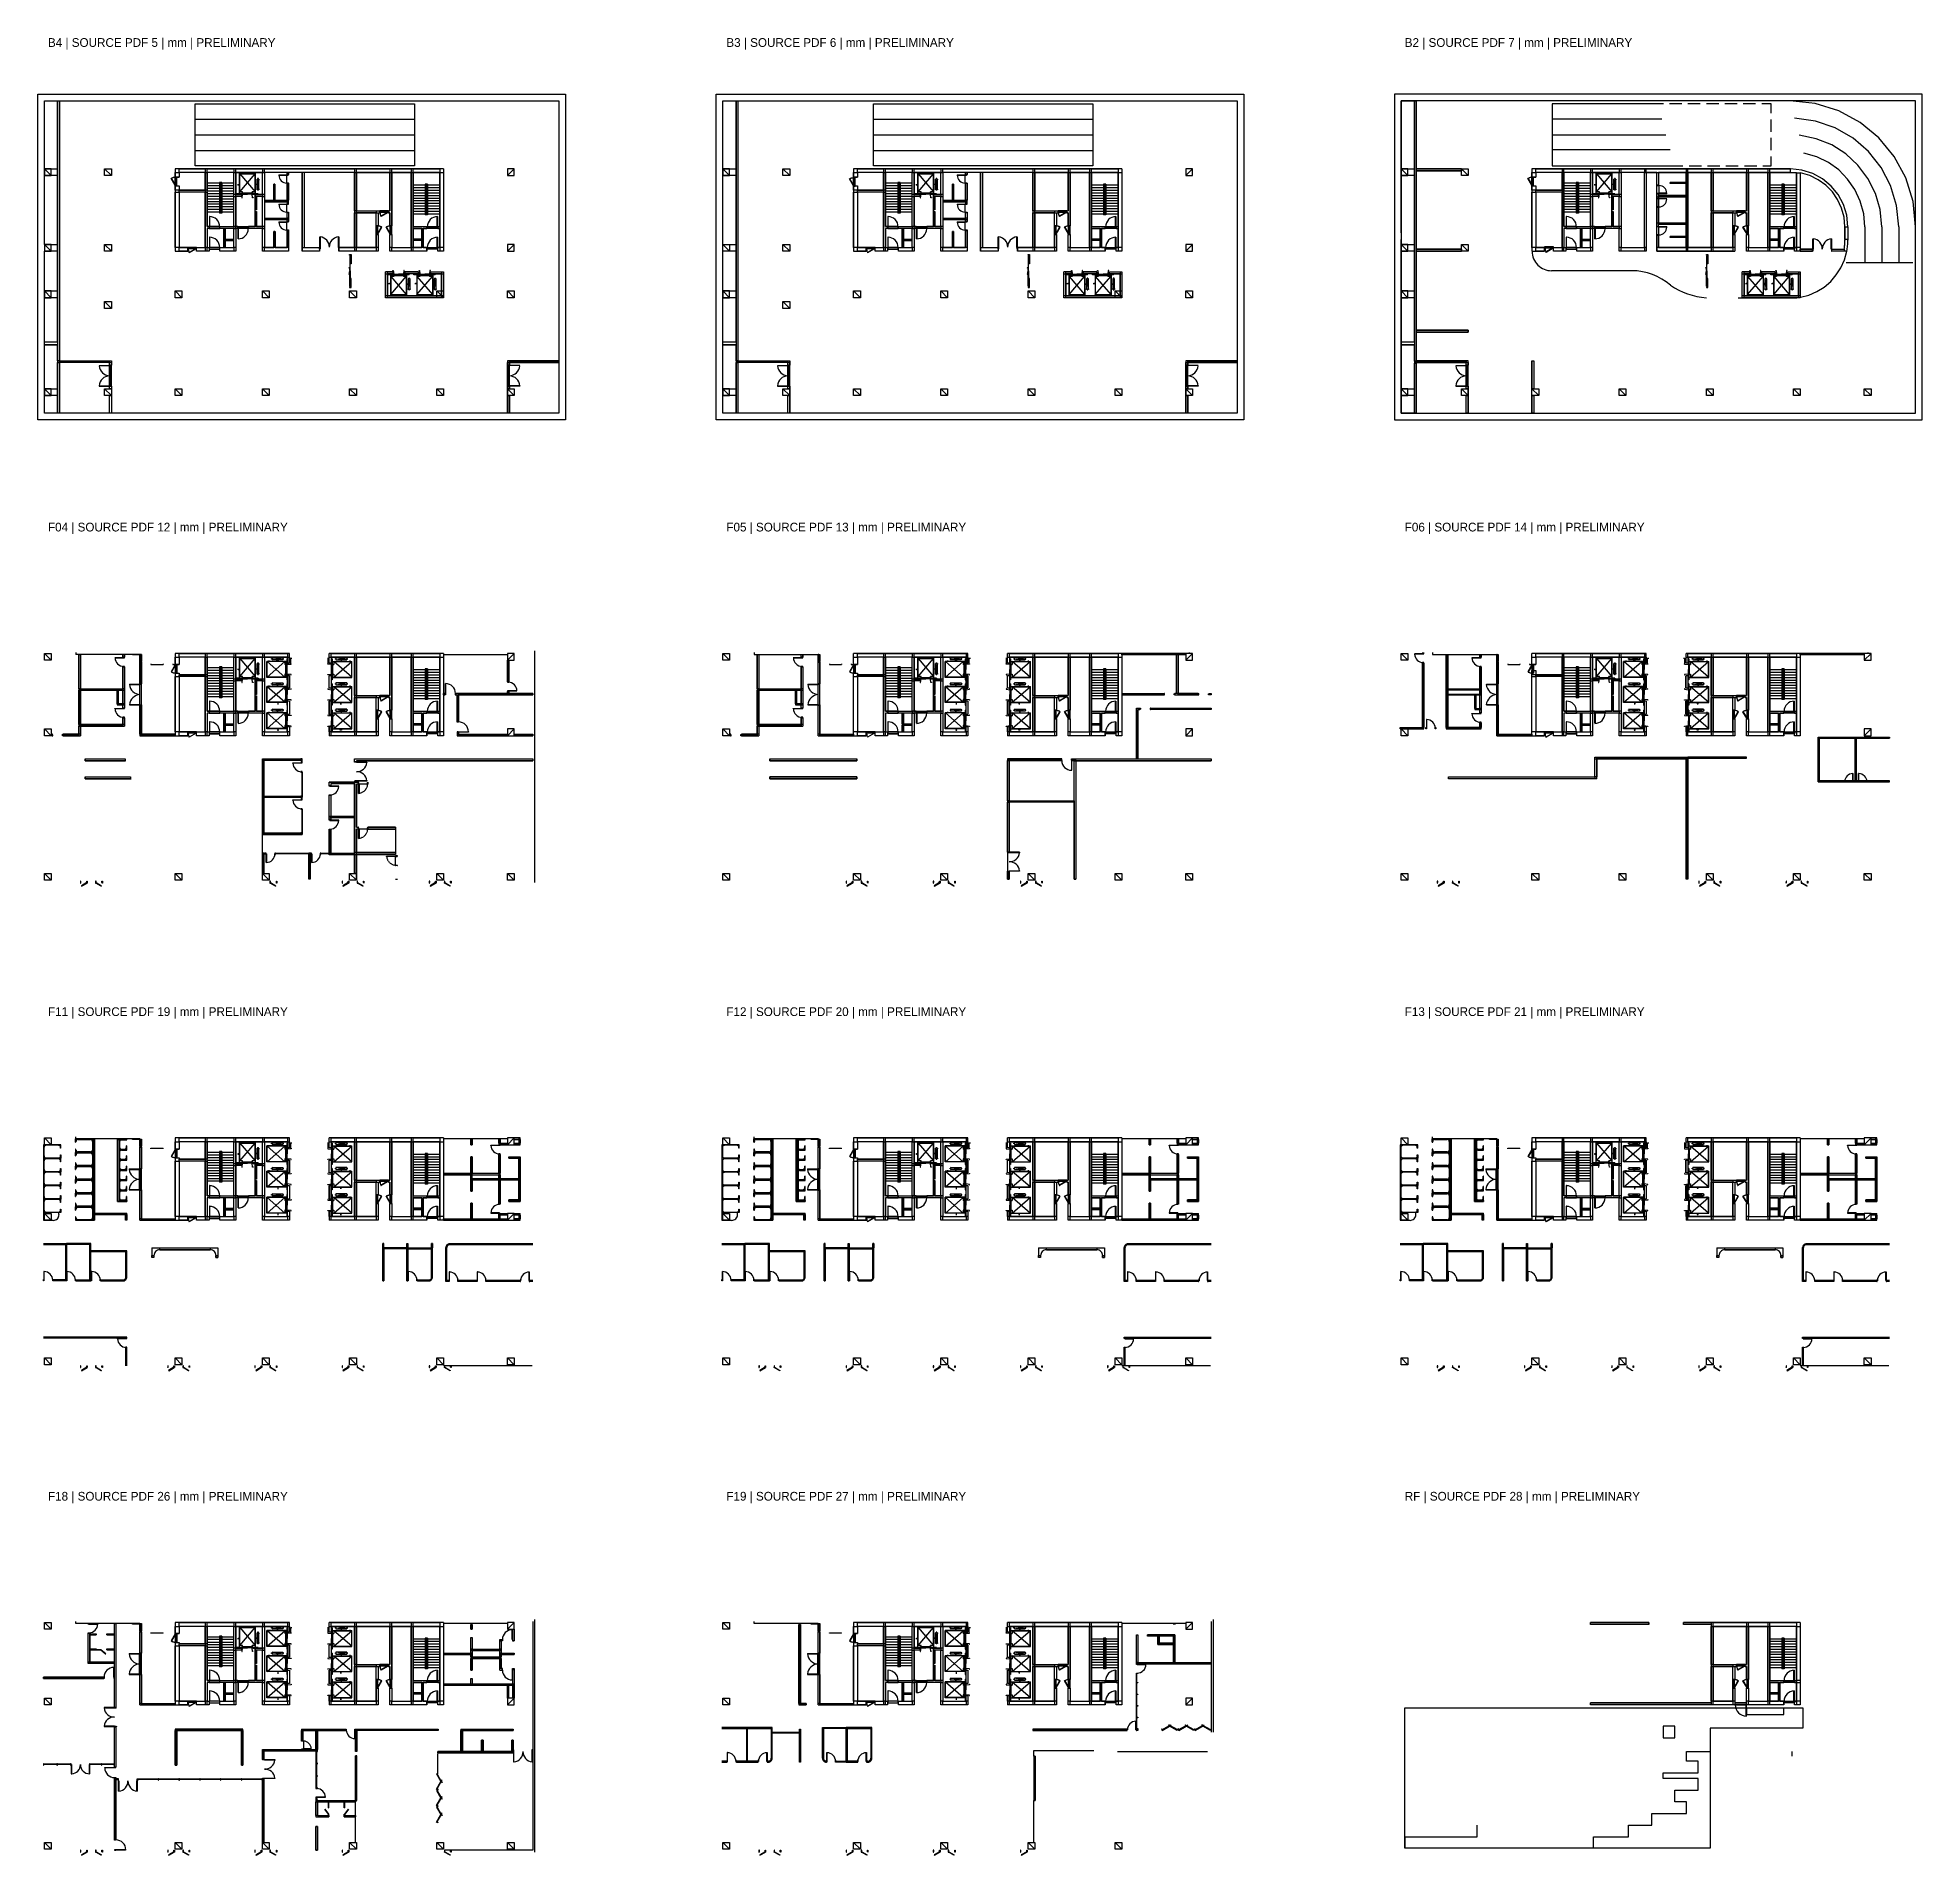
# Model space of a CAD drawing. Header units: millimetres. Extents: x -1062 to 473405, y -148599 to 38948.
# Drawn here: x 278938 to 473405, y -148599 to 38948 of the extents above; entities that cross this region are included whole.
import ezdxf

# ---------------------------------------------------------------- set-up
doc = ezdxf.new("R2010")
doc.units = ezdxf.units.MM
for name, color, linetype in [('COLUMN', 1, 'Continuous'), ('CORE_REF', 8, 'Continuous'), ('DOOR', 3, 'Continuous'), ('TITLE', 2, 'Continuous'), ('WALL', 7, 'Continuous'), ('WINDOW', 4, 'Continuous')]:
    doc.layers.add(name, color=color, linetype=linetype)

msp = doc.modelspace()

# ---------------------------------------------------------------- texts
at = {"layer": 'TITLE'}
for s, p in [('B4 | SOURCE PDF 5 | mm | PRELIMINARY', (280000, 38000)), ('B3 | SOURCE PDF 6 | mm | PRELIMINARY', (350000, 38000)), ('B2 | SOURCE PDF 7 | mm | PRELIMINARY', (420000, 38000)), ('F04 | SOURCE PDF 12 | mm | PRELIMINARY', (280000, -12000)), ('F05 | SOURCE PDF 13 | mm | PRELIMINARY', (350000, -12000)), ('F06 | SOURCE PDF 14 | mm | PRELIMINARY', (420000, -12000)), ('F11 | SOURCE PDF 19 | mm | PRELIMINARY', (280000, -62000)), ('F12 | SOURCE PDF 20 | mm | PRELIMINARY', (350000, -62000)), ('F13 | SOURCE PDF 21 | mm | PRELIMINARY', (420000, -62000)), ('F18 | SOURCE PDF 26 | mm | PRELIMINARY', (280000, -112000)), ('F19 | SOURCE PDF 27 | mm | PRELIMINARY', (350000, -112000)), ('RF | SOURCE PDF 28 | mm | PRELIMINARY', (420000, -112000))]:
    msp.add_text(s, height=900, dxfattribs=at).set_placement(p)

# ---------------------------------------------------------------- linework, layer by layer
at = {"layer": 'COLUMN'}
for p, q in [((280334.3, 24721), (279636.1, 25419.5)), ((279636.1, 25419.5), (279636.1, 24721)), ((280334.3, 25419.5), (279636.1, 25419.5)), ((279636.1, 25419.5), (280994.3, 25419.5)), ((280334.3, 24721), (280334.3, 25419.5)), ((280994.3, 25419.5), (280994.3, 24721)), ((286541.2, 24721), (285843.1, 25419.5)), ((285843.1, 25419.5), (286541.2, 25419.5)), ((285843.1, 24721), (285843.1, 25419.5)), ((286541.2, 25419.5), (286541.2, 24721)), ((327413.4, 24721), (328111.6, 25419.5)), ((328111.6, 25419.5), (327413.4, 25419.5)), ((327413.4, 25419.5), (327413.4, 24721)), ((328111.6, 24721), (328111.6, 25419.5)), ((350334.3, 24721), (349636.1, 25419.5)), ((349636.1, 25419.5), (349636.1, 24721)), ((350334.3, 25419.5), (349636.1, 25419.5)), ((349636.1, 25419.5), (350994.3, 25419.5)), ((350334.3, 24721), (350334.3, 25419.5)), ((350994.3, 25419.5), (350994.3, 24721)), ((356541.2, 24721), (355843.1, 25419.5)), ((355843.1, 25419.5), (356541.2, 25419.5)), ((355843.1, 24721), (355843.1, 25419.5)), ((356541.2, 25419.5), (356541.2, 24721)), ((397413.4, 24721), (398111.6, 25419.5)), ((398111.6, 25419.5), (397413.4, 25419.5)), ((397413.4, 25419.5), (397413.4, 24721)), ((398111.6, 24721), (398111.6, 25419.5)), ((420334.3, 24721), (419636.1, 25419.5)), ((419636.1, 25419.5), (419636.1, 24721)), ((420334.3, 25419.5), (419636.1, 25419.5)), ((419636.1, 25419.5), (420994.3, 25419.5)), ((420334.3, 24721), (420334.3, 25419.5)), ((420994.3, 25419.5), (420994.3, 24721)), ((426541.2, 24721), (425843.1, 25419.5)), ((425843.1, 25419.5), (426541.2, 25419.5)), ((425843.1, 24721), (425843.1, 25419.5)), ((426541.2, 25419.5), (426541.2, 24721)), ((279636.1, 24721), (280334.3, 24721)), ((280994.3, 24721), (279636.1, 24721)), ((286541.2, 24721), (285843.1, 24721)), ((327413.4, 24721), (328111.6, 24721)), ((349636.1, 24721), (350334.3, 24721)), ((350994.3, 24721), (349636.1, 24721)), ((356541.2, 24721), (355843.1, 24721)), ((397413.4, 24721), (398111.6, 24721)), ((419636.1, 24721), (420334.3, 24721)), ((420994.3, 24721), (419636.1, 24721)), ((426541.2, 24721), (425843.1, 24721)), ((280334.3, 16922.4), (279636.1, 17620.9)), ((279636.1, 17620.9), (279636.1, 16922.4)), ((280334.3, 17620.9), (279636.1, 17620.9)), ((279636.1, 17620.9), (280994.3, 17620.9)), ((280334.3, 16922.4), (280334.3, 17620.9)), ((280994.3, 17620.9), (280994.3, 16922.4)), ((286541.2, 16922.4), (285843.1, 17620.9)), ((285843.1, 17620.9), (286541.2, 17620.9)), ((285843.1, 16922.4), (285843.1, 17620.9)), ((286541.2, 17620.9), (286541.2, 16922.4)), ((327413.4, 16922.4), (328111.6, 17620.9)), ((328111.6, 17620.9), (327413.4, 17620.9)), ((327413.4, 17620.9), (327413.4, 16922.4)), ((328111.6, 16922.4), (328111.6, 17620.9)), ((349636.1, 17620.9), (350994.3, 17620.9)), ((350334.3, 16922.4), (349636.1, 17620.9)), ((349636.1, 17620.9), (350334.3, 17620.9)), ((349636.1, 16922.4), (349636.1, 17620.9)), ((350334.3, 17620.9), (350334.3, 16922.4)), ((350994.3, 17620.9), (350994.3, 16922.4)), ((356541.2, 16922.4), (355843.1, 17620.9)), ((355843.1, 17620.9), (356541.2, 17620.9)), ((355843.1, 16922.4), (355843.1, 17620.9)), ((356541.2, 17620.9), (356541.2, 16922.4)), ((397413.4, 16922.4), (398111.6, 17620.9)), ((398111.6, 17620.9), (397413.4, 17620.9)), ((397413.4, 17620.9), (397413.4, 16922.4)), ((398111.6, 16922.4), (398111.6, 17620.9)), ((420334.3, 16922.4), (419636.1, 17620.9)), ((419636.1, 17620.9), (419636.1, 16922.4)), ((420334.3, 17620.9), (419636.1, 17620.9)), ((419636.1, 17620.9), (420994.3, 17620.9)), ((420334.3, 16922.4), (420334.3, 17620.9)), ((420994.3, 17620.9), (420994.3, 16922.4)), ((426541.2, 16922.4), (425843.1, 17620.9)), ((425843.1, 17620.9), (426541.2, 17620.9)), ((425843.1, 16922.4), (425843.1, 17620.9)), ((426541.2, 17620.9), (426541.2, 16922.4)), ((279636.1, 16922.4), (280334.3, 16922.4)), ((280994.3, 16922.4), (279636.1, 16922.4)), ((286541.2, 16922.4), (285843.1, 16922.4)), ((327413.4, 16922.4), (328111.6, 16922.4)), ((350994.3, 16922.4), (349636.1, 16922.4)), ((350334.3, 16922.4), (349636.1, 16922.4)), ((356541.2, 16922.4), (355843.1, 16922.4)), ((397413.4, 16922.4), (398111.6, 16922.4)), ((419636.1, 16922.4), (420334.3, 16922.4)), ((420994.3, 16922.4), (419636.1, 16922.4)), ((426541.2, 16922.4), (425843.1, 16922.4)), ((280334.3, 12121.3), (279636.1, 12819.8)), ((279636.1, 12819.8), (279636.1, 12121.3)), ((280334.3, 12819.8), (279636.1, 12819.8)), ((279636.1, 12819.8), (280994.3, 12819.8)), ((279636.1, 12121.3), (280334.3, 12121.3)), ((280994.3, 12121.3), (279636.1, 12121.3)), ((280334.3, 12121.3), (280334.3, 12819.8)), ((280994.3, 12819.8), (280994.3, 12121.3)), ((286541.2, 11016.3), (285843.1, 11727.5)), ((285843.1, 11727.5), (286541.2, 11727.5)), ((285843.1, 11016.3), (285843.1, 11727.5)), ((286541.2, 11727.5), (286541.2, 11016.3)), ((293827.2, 12121.3), (293129, 12819.8)), ((293129, 12819.8), (293827.2, 12819.8)), ((293129, 12121.3), (293129, 12819.8)), ((293827.2, 12121.3), (293129, 12121.3)), ((293827.2, 12819.8), (293827.2, 12121.3)), ((302826.7, 12121.3), (302128.5, 12819.8)), ((302128.5, 12819.8), (302826.7, 12819.8)), ((302128.5, 12121.3), (302128.5, 12819.8)), ((302826.7, 12121.3), (302128.5, 12121.3)), ((302826.7, 12819.8), (302826.7, 12121.3)), ((311826.2, 12121.3), (311128, 12819.8)), ((311128, 12819.8), (311826.2, 12819.8)), ((311128, 12121.3), (311128, 12819.8)), ((311826.2, 12121.3), (311128, 12121.3)), ((311826.2, 12819.8), (311826.2, 12121.3)), ((320813, 12121.3), (320114.8, 12819.8)), ((320114.8, 12819.8), (320813, 12819.8)), ((320114.8, 12121.3), (320114.8, 12819.8)), ((320813, 12121.3), (320114.8, 12121.3)), ((320813, 12819.8), (320813, 12121.3)), ((328111.6, 12121.3), (327413.4, 12819.8)), ((327413.4, 12819.8), (328111.6, 12819.8)), ((327413.4, 12121.3), (327413.4, 12819.8)), ((328111.6, 12121.3), (327413.4, 12121.3)), ((328111.6, 12819.8), (328111.6, 12121.3)), ((350334.3, 12121.3), (349636.1, 12819.8)), ((349636.1, 12819.8), (349636.1, 12121.3)), ((350334.3, 12819.8), (349636.1, 12819.8)), ((349636.1, 12819.8), (350994.3, 12819.8)), ((349636.1, 12121.3), (350334.3, 12121.3)), ((350994.3, 12121.3), (349636.1, 12121.3)), ((350334.3, 12121.3), (350334.3, 12819.8)), ((350994.3, 12819.8), (350994.3, 12121.3)), ((356541.2, 11016.3), (355843.1, 11727.5)), ((355843.1, 11727.5), (356541.2, 11727.5)), ((355843.1, 11016.3), (355843.1, 11727.5)), ((356541.2, 11727.5), (356541.2, 11016.3)), ((363827.2, 12121.3), (363129, 12819.8)), ((363129, 12819.8), (363827.2, 12819.8)), ((363129, 12121.3), (363129, 12819.8)), ((363827.2, 12121.3), (363129, 12121.3)), ((363827.2, 12819.8), (363827.2, 12121.3)), ((372826.7, 12121.3), (372128.5, 12819.8)), ((372128.5, 12819.8), (372826.7, 12819.8)), ((372128.5, 12121.3), (372128.5, 12819.8)), ((372826.7, 12121.3), (372128.5, 12121.3)), ((372826.7, 12819.8), (372826.7, 12121.3)), ((381826.2, 12121.3), (381128, 12819.8)), ((381128, 12819.8), (381826.2, 12819.8)), ((381128, 12121.3), (381128, 12819.8)), ((381826.2, 12121.3), (381128, 12121.3)), ((381826.2, 12819.8), (381826.2, 12121.3)), ((390813, 12121.3), (390114.8, 12819.8)), ((390114.8, 12819.8), (390813, 12819.8)), ((390114.8, 12121.3), (390114.8, 12819.8)), ((390813, 12121.3), (390114.8, 12121.3)), ((390813, 12819.8), (390813, 12121.3)), ((398111.6, 12121.3), (397413.4, 12819.8)), ((397413.4, 12819.8), (398111.6, 12819.8)), ((397413.4, 12121.3), (397413.4, 12819.8)), ((398111.6, 12121.3), (397413.4, 12121.3)), ((398111.6, 12819.8), (398111.6, 12121.3)), ((420334.3, 12121.3), (419636.1, 12819.8)), ((419636.1, 12819.8), (419636.1, 12121.3)), ((420334.3, 12819.8), (419636.1, 12819.8)), ((419636.1, 12819.8), (420994.3, 12819.8)), ((419636.1, 12121.3), (420334.3, 12121.3)), ((420994.3, 12121.3), (419636.1, 12121.3)), ((420334.3, 12121.3), (420334.3, 12819.8)), ((420994.3, 12819.8), (420994.3, 12121.3)), ((286541.2, 11016.3), (285843.1, 11016.3)), ((356541.2, 11016.3), (355843.1, 11016.3)), ((280334.3, 2023.7), (279636.1, 2722.3)), ((279636.1, 2722.3), (279636.1, 2023.7)), ((280334.3, 2722.3), (279636.1, 2722.3)), ((279636.1, 2722.3), (280994.3, 2722.3)), ((279636.1, 2023.7), (280334.3, 2023.7)), ((280994.3, 2023.7), (279636.1, 2023.7)), ((280334.3, 2023.7), (280334.3, 2722.3)), ((280994.3, 2722.3), (280994.3, 2023.7)), ((286541.2, 2023.7), (285843.1, 2722.3)), ((285843.1, 2722.3), (286541.2, 2722.3)), ((285843.1, 2023.7), (285843.1, 2722.3)), ((286541.2, 2023.7), (285843.1, 2023.7)), ((286541.2, 2722.3), (286541.2, 2023.7)), ((293827.2, 2023.7), (293129, 2722.3)), ((293129, 2722.3), (293827.2, 2722.3)), ((293129, 2023.7), (293129, 2722.3)), ((293827.2, 2023.7), (293129, 2023.7)), ((293827.2, 2722.3), (293827.2, 2023.7)), ((302826.7, 2023.7), (302128.5, 2722.3)), ((302128.5, 2722.3), (302826.7, 2722.3)), ((302128.5, 2023.7), (302128.5, 2722.3)), ((302826.7, 2023.7), (302128.5, 2023.7)), ((302826.7, 2722.3), (302826.7, 2023.7)), ((311826.2, 2023.7), (311128, 2722.3)), ((311128, 2722.3), (311826.2, 2722.3)), ((311128, 2023.7), (311128, 2722.3)), ((311826.2, 2023.7), (311128, 2023.7)), ((311826.2, 2722.3), (311826.2, 2023.7)), ((320813, 2023.7), (320114.8, 2722.3)), ((320114.8, 2722.3), (320813, 2722.3)), ((320114.8, 2023.7), (320114.8, 2722.3)), ((320813, 2023.7), (320114.8, 2023.7)), ((320813, 2722.3), (320813, 2023.7)), ((328111.6, 2023.7), (327413.4, 2722.3)), ((327413.4, 2722.3), (328111.6, 2722.3)), ((327413.4, 2023.7), (327413.4, 2722.3)), ((328111.6, 2023.7), (327413.4, 2023.7)), ((328111.6, 2722.3), (328111.6, 2023.7)), ((350334.3, 2023.7), (349636.1, 2722.3)), ((349636.1, 2722.3), (349636.1, 2023.7)), ((350334.3, 2722.3), (349636.1, 2722.3)), ((349636.1, 2722.3), (350994.3, 2722.3)), ((349636.1, 2023.7), (350334.3, 2023.7)), ((350994.3, 2023.7), (349636.1, 2023.7)), ((350334.3, 2023.7), (350334.3, 2722.3)), ((350994.3, 2722.3), (350994.3, 2023.7)), ((356541.2, 2023.7), (355843.1, 2722.3)), ((355843.1, 2722.3), (356541.2, 2722.3)), ((355843.1, 2023.7), (355843.1, 2722.3)), ((356541.2, 2023.7), (355843.1, 2023.7)), ((356541.2, 2722.3), (356541.2, 2023.7)), ((363827.2, 2023.7), (363129, 2722.3)), ((363129, 2722.3), (363827.2, 2722.3)), ((363129, 2023.7), (363129, 2722.3)), ((363827.2, 2023.7), (363129, 2023.7)), ((363827.2, 2722.3), (363827.2, 2023.7)), ((372826.7, 2023.7), (372128.5, 2722.3)), ((372128.5, 2722.3), (372826.7, 2722.3)), ((372128.5, 2023.7), (372128.5, 2722.3)), ((372826.7, 2023.7), (372128.5, 2023.7)), ((372826.7, 2722.3), (372826.7, 2023.7)), ((381826.2, 2023.7), (381128, 2722.3)), ((381128, 2722.3), (381826.2, 2722.3)), ((381128, 2023.7), (381128, 2722.3)), ((381826.2, 2023.7), (381128, 2023.7)), ((381826.2, 2722.3), (381826.2, 2023.7)), ((390813, 2023.7), (390114.8, 2722.3)), ((390114.8, 2722.3), (390813, 2722.3)), ((390114.8, 2023.7), (390114.8, 2722.3)), ((390813, 2023.7), (390114.8, 2023.7)), ((390813, 2722.3), (390813, 2023.7)), ((398111.6, 2023.7), (397413.4, 2722.3)), ((397413.4, 2722.3), (398111.6, 2722.3)), ((397413.4, 2023.7), (397413.4, 2722.3)), ((398111.6, 2023.7), (397413.4, 2023.7)), ((398111.6, 2722.3), (398111.6, 2023.7)), ((420334.3, 2023.7), (419636.1, 2722.3)), ((419636.1, 2722.3), (419636.1, 2023.7)), ((420334.3, 2722.3), (419636.1, 2722.3)), ((419636.1, 2722.3), (420994.3, 2722.3)), ((419636.1, 2023.7), (420334.3, 2023.7)), ((420994.3, 2023.7), (419636.1, 2023.7)), ((420334.3, 2023.7), (420334.3, 2722.3)), ((420994.3, 2722.3), (420994.3, 2023.7)), ((426541.2, 2023.7), (425843.1, 2722.3)), ((425843.1, 2722.3), (426541.2, 2722.3)), ((425843.1, 2023.7), (425843.1, 2722.3)), ((426541.2, 2023.7), (425843.1, 2023.7)), ((426541.2, 2722.3), (426541.2, 2023.7)), ((433827.2, 2023.7), (433129, 2722.3)), ((433129, 2722.3), (433827.2, 2722.3)), ((433129, 2023.7), (433129, 2722.3)), ((433827.2, 2023.7), (433129, 2023.7)), ((433827.2, 2722.3), (433827.2, 2023.7)), ((442826.7, 2023.7), (442128.5, 2722.3)), ((442128.5, 2722.3), (442826.7, 2722.3)), ((442128.5, 2023.7), (442128.5, 2722.3)), ((442826.7, 2023.7), (442128.5, 2023.7)), ((442826.7, 2722.3), (442826.7, 2023.7)), ((451826.2, 2023.7), (451128, 2722.3)), ((451128, 2722.3), (451826.2, 2722.3)), ((451128, 2023.7), (451128, 2722.3)), ((451826.2, 2023.7), (451128, 2023.7)), ((451826.2, 2722.3), (451826.2, 2023.7)), ((460813, 2023.7), (460114.8, 2722.3)), ((460114.8, 2722.3), (460813, 2722.3)), ((460114.8, 2023.7), (460114.8, 2722.3)), ((460813, 2023.7), (460114.8, 2023.7)), ((460813, 2722.3), (460813, 2023.7)), ((468111.6, 2023.7), (467413.4, 2722.3)), ((467413.4, 2722.3), (468111.6, 2722.3)), ((467413.4, 2023.7), (467413.4, 2722.3)), ((468111.6, 2023.7), (467413.4, 2023.7)), ((468111.6, 2722.3), (468111.6, 2023.7)), ((280334.3, -25279), (279636.1, -24580.5)), ((279636.1, -24580.5), (280334.3, -24580.5)), ((279636.1, -25279), (279636.1, -24580.5)), ((280334.3, -25279), (279636.1, -25279)), ((280334.3, -24580.5), (280334.3, -25279)), ((327413.4, -25279), (328111.6, -24580.5)), ((328111.6, -24580.5), (327413.4, -24580.5)), ((327413.4, -24580.5), (327413.4, -25279)), ((327413.4, -25279), (328111.6, -25279)), ((328111.6, -25279), (328111.6, -24580.5)), ((350334.3, -25279), (349636.1, -24580.5)), ((349636.1, -24580.5), (350334.3, -24580.5)), ((349636.1, -25279), (349636.1, -24580.5)), ((350334.3, -25279), (349636.1, -25279)), ((350334.3, -24580.5), (350334.3, -25279)), ((397413.4, -25279), (398111.6, -24580.5)), ((398111.6, -24580.5), (397413.4, -24580.5)), ((397413.4, -24580.5), (397413.4, -25279)), ((397413.4, -25279), (398111.6, -25279)), ((398111.6, -25279), (398111.6, -24580.5)), ((420334.3, -25279), (419636.1, -24580.5)), ((419636.1, -24580.5), (420334.3, -24580.5)), ((419636.1, -25279), (419636.1, -24580.5)), ((420334.3, -25279), (419636.1, -25279)), ((420334.3, -24580.5), (420334.3, -25279)), ((467413.4, -25279), (468111.6, -24580.5)), ((468111.6, -24580.5), (467413.4, -24580.5)), ((467413.4, -24580.5), (467413.4, -25279)), ((467413.4, -25279), (468111.6, -25279)), ((468111.6, -25279), (468111.6, -24580.5)), ((280334.3, -33077.6), (279636.1, -32379.1)), ((279636.1, -32379.1), (280334.3, -32379.1)), ((279636.1, -33077.6), (279636.1, -32379.1)), ((280334.3, -32379.1), (280334.3, -33077.6)), ((327413.4, -33077.6), (328111.6, -32379.1)), ((328111.6, -32379.1), (327413.4, -32379.1)), ((327413.4, -32379.1), (327413.4, -33077.6)), ((328111.6, -33077.6), (328111.6, -32379.1)), ((350334.3, -33077.6), (349636.1, -32379.1)), ((349636.1, -32379.1), (350334.3, -32379.1)), ((349636.1, -33077.6), (349636.1, -32379.1)), ((350334.3, -32379.1), (350334.3, -33077.6)), ((397413.4, -33077.6), (398111.6, -32379.1)), ((398111.6, -32379.1), (397413.4, -32379.1)), ((397413.4, -32379.1), (397413.4, -33077.6)), ((398111.6, -33077.6), (398111.6, -32379.1)), ((420334.3, -33077.6), (419636.1, -32379.1)), ((419636.1, -32379.1), (420334.3, -32379.1)), ((419636.1, -33077.6), (419636.1, -32379.1)), ((420334.3, -32379.1), (420334.3, -33077.6)), ((467413.4, -33077.6), (468111.6, -32379.1)), ((468111.6, -32379.1), (467413.4, -32379.1)), ((467413.4, -32379.1), (467413.4, -33077.6)), ((468111.6, -33077.6), (468111.6, -32379.1)), ((280334.3, -33077.6), (279636.1, -33077.6)), ((327413.4, -33077.6), (328111.6, -33077.6)), ((350334.3, -33077.6), (349636.1, -33077.6)), ((397413.4, -33077.6), (398111.6, -33077.6)), ((420334.3, -33077.6), (419636.1, -33077.6)), ((467413.4, -33077.6), (468111.6, -33077.6)), ((280334.3, -47976.3), (279636.1, -47277.7)), ((279636.1, -47277.7), (280334.3, -47277.7)), ((279636.1, -47976.3), (279636.1, -47277.7)), ((280334.3, -47976.3), (279636.1, -47976.3)), ((280334.3, -47277.7), (280334.3, -47976.3)), ((293827.2, -47976.3), (293129, -47277.7)), ((293129, -47277.7), (293827.2, -47277.7)), ((293129, -47976.3), (293129, -47277.7)), ((293827.2, -47976.3), (293129, -47976.3)), ((293827.2, -47277.7), (293827.2, -47976.3)), ((302826.7, -47976.3), (302128.5, -47277.7)), ((302128.5, -47277.7), (302826.7, -47277.7)), ((302128.5, -47976.3), (302128.5, -47277.7)), ((302826.7, -47976.3), (302128.5, -47976.3)), ((302826.7, -47277.7), (302826.7, -47976.3)), ((311826.2, -47976.3), (311128, -47277.7)), ((311128, -47277.7), (311826.2, -47277.7)), ((311128, -47976.3), (311128, -47277.7)), ((311826.2, -47976.3), (311128, -47976.3)), ((311826.2, -47277.7), (311826.2, -47976.3)), ((320813, -47976.3), (320114.8, -47277.7)), ((320114.8, -47277.7), (320813, -47277.7)), ((320114.8, -47976.3), (320114.8, -47277.7)), ((320813, -47976.3), (320114.8, -47976.3)), ((320813, -47277.7), (320813, -47976.3)), ((328111.6, -47976.3), (327413.4, -47277.7)), ((327413.4, -47277.7), (328111.6, -47277.7)), ((327413.4, -47976.3), (327413.4, -47277.7)), ((328111.6, -47976.3), (327413.4, -47976.3)), ((328111.6, -47277.7), (328111.6, -47976.3)), ((350334.3, -47976.3), (349636.1, -47277.7)), ((349636.1, -47277.7), (350334.3, -47277.7)), ((349636.1, -47976.3), (349636.1, -47277.7)), ((350334.3, -47976.3), (349636.1, -47976.3)), ((350334.3, -47277.7), (350334.3, -47976.3)), ((363827.2, -47976.3), (363129, -47277.7)), ((363129, -47277.7), (363827.2, -47277.7)), ((363129, -47976.3), (363129, -47277.7)), ((363827.2, -47976.3), (363129, -47976.3)), ((363827.2, -47277.7), (363827.2, -47976.3)), ((372826.7, -47976.3), (372128.5, -47277.7)), ((372128.5, -47277.7), (372826.7, -47277.7)), ((372128.5, -47976.3), (372128.5, -47277.7)), ((372826.7, -47976.3), (372128.5, -47976.3)), ((372826.7, -47277.7), (372826.7, -47976.3)), ((381826.2, -47976.3), (381128, -47277.7)), ((381128, -47277.7), (381826.2, -47277.7)), ((381128, -47976.3), (381128, -47277.7)), ((381826.2, -47976.3), (381128, -47976.3)), ((381826.2, -47277.7), (381826.2, -47976.3)), ((390813, -47976.3), (390114.8, -47277.7)), ((390114.8, -47277.7), (390813, -47277.7)), ((390114.8, -47976.3), (390114.8, -47277.7)), ((390813, -47976.3), (390114.8, -47976.3)), ((390813, -47277.7), (390813, -47976.3)), ((398111.6, -47976.3), (397413.4, -47277.7)), ((397413.4, -47277.7), (398111.6, -47277.7)), ((397413.4, -47976.3), (397413.4, -47277.7)), ((398111.6, -47976.3), (397413.4, -47976.3)), ((398111.6, -47277.7), (398111.6, -47976.3)), ((420334.3, -47976.3), (419636.1, -47277.7)), ((419636.1, -47277.7), (420334.3, -47277.7)), ((419636.1, -47976.3), (419636.1, -47277.7)), ((420334.3, -47976.3), (419636.1, -47976.3)), ((420334.3, -47277.7), (420334.3, -47976.3)), ((433827.2, -47976.3), (433129, -47277.7)), ((433129, -47277.7), (433827.2, -47277.7)), ((433129, -47976.3), (433129, -47277.7)), ((433827.2, -47976.3), (433129, -47976.3)), ((433827.2, -47277.7), (433827.2, -47976.3)), ((442826.7, -47976.3), (442128.5, -47277.7)), ((442128.5, -47277.7), (442826.7, -47277.7)), ((442128.5, -47976.3), (442128.5, -47277.7)), ((442826.7, -47976.3), (442128.5, -47976.3)), ((442826.7, -47277.7), (442826.7, -47976.3)), ((451826.2, -47976.3), (451128, -47277.7)), ((451128, -47277.7), (451826.2, -47277.7)), ((451128, -47976.3), (451128, -47277.7)), ((451826.2, -47976.3), (451128, -47976.3)), ((451826.2, -47277.7), (451826.2, -47976.3)), ((460813, -47976.3), (460114.8, -47277.7)), ((460114.8, -47277.7), (460813, -47277.7)), ((460114.8, -47976.3), (460114.8, -47277.7)), ((460813, -47976.3), (460114.8, -47976.3)), ((460813, -47277.7), (460813, -47976.3)), ((468111.6, -47976.3), (467413.4, -47277.7)), ((467413.4, -47277.7), (468111.6, -47277.7)), ((467413.4, -47976.3), (467413.4, -47277.7)), ((468111.6, -47976.3), (467413.4, -47976.3)), ((468111.6, -47277.7), (468111.6, -47976.3)), ((280334.3, -75279), (279636.1, -74580.5)), ((279636.1, -74580.5), (280334.3, -74580.5)), ((279636.1, -75279), (279636.1, -74580.5)), ((280334.3, -75279), (279636.1, -75279)), ((280334.3, -74580.5), (280334.3, -75279)), ((327413.4, -75279), (328111.6, -74580.5)), ((328111.6, -74580.5), (327413.4, -74580.5)), ((327413.4, -74580.5), (327413.4, -75279)), ((327413.4, -75279), (328111.6, -75279)), ((328111.6, -75279), (328111.6, -74580.5)), ((350334.3, -75279), (349636.1, -74580.5)), ((349636.1, -74580.5), (350334.3, -74580.5)), ((349636.1, -75279), (349636.1, -74580.5)), ((350334.3, -75279), (349636.1, -75279)), ((350334.3, -74580.5), (350334.3, -75279)), ((397413.4, -75279), (398111.6, -74580.5)), ((398111.6, -74580.5), (397413.4, -74580.5)), ((397413.4, -74580.5), (397413.4, -75279)), ((397413.4, -75279), (398111.6, -75279)), ((398111.6, -75279), (398111.6, -74580.5)), ((420334.3, -75279), (419636.1, -74580.5)), ((419636.1, -74580.5), (420334.3, -74580.5)), ((419636.1, -75279), (419636.1, -74580.5)), ((420334.3, -75279), (419636.1, -75279)), ((420334.3, -74580.5), (420334.3, -75279)), ((467413.4, -75279), (468111.6, -74580.5)), ((468111.6, -74580.5), (467413.4, -74580.5)), ((467413.4, -74580.5), (467413.4, -75279)), ((467413.4, -75279), (468111.6, -75279)), ((468111.6, -75279), (468111.6, -74580.5)), ((280334.3, -83077.6), (279636.1, -82379.1)), ((279636.1, -82379.1), (280334.3, -82379.1)), ((279636.1, -83077.6), (279636.1, -82379.1)), ((280334.3, -83077.6), (279636.1, -83077.6)), ((280334.3, -82379.1), (280334.3, -83077.6)), ((327413.4, -83077.6), (328111.6, -82379.1)), ((328111.6, -82379.1), (327413.4, -82379.1)), ((327413.4, -82379.1), (327413.4, -83077.6)), ((327413.4, -83077.6), (328111.6, -83077.6)), ((328111.6, -83077.6), (328111.6, -82379.1)), ((350334.3, -83077.6), (349636.1, -82379.1)), ((349636.1, -82379.1), (350334.3, -82379.1)), ((349636.1, -83077.6), (349636.1, -82379.1)), ((350334.3, -83077.6), (349636.1, -83077.6)), ((350334.3, -82379.1), (350334.3, -83077.6)), ((397413.4, -83077.6), (398111.6, -82379.1)), ((398111.6, -82379.1), (397413.4, -82379.1)), ((397413.4, -82379.1), (397413.4, -83077.6)), ((397413.4, -83077.6), (398111.6, -83077.6)), ((398111.6, -83077.6), (398111.6, -82379.1)), ((420334.3, -83077.6), (419636.1, -82379.1)), ((419636.1, -82379.1), (420334.3, -82379.1)), ((419636.1, -83077.6), (419636.1, -82379.1)), ((420334.3, -83077.6), (419636.1, -83077.6)), ((420334.3, -82379.1), (420334.3, -83077.6)), ((467413.4, -83077.6), (468111.6, -82379.1)), ((468111.6, -82379.1), (467413.4, -82379.1)), ((467413.4, -82379.1), (467413.4, -83077.6)), ((467413.4, -83077.6), (468111.6, -83077.6)), ((468111.6, -83077.6), (468111.6, -82379.1)), ((280334.3, -97976.3), (279636.1, -97277.7)), ((279636.1, -97277.7), (280334.3, -97277.7)), ((279636.1, -97976.3), (279636.1, -97277.7)), ((280334.3, -97976.3), (279636.1, -97976.3)), ((280334.3, -97277.7), (280334.3, -97976.3)), ((293827.2, -97976.3), (293129, -97277.7)), ((293129, -97277.7), (293827.2, -97277.7)), ((293129, -97976.3), (293129, -97277.7)), ((293827.2, -97976.3), (293129, -97976.3)), ((293827.2, -97277.7), (293827.2, -97976.3)), ((302826.7, -97976.3), (302128.5, -97277.7)), ((302128.5, -97277.7), (302826.7, -97277.7)), ((302128.5, -97976.3), (302128.5, -97277.7)), ((302826.7, -97976.3), (302128.5, -97976.3)), ((302826.7, -97277.7), (302826.7, -97976.3)), ((311826.2, -97976.3), (311128, -97277.7)), ((311128, -97277.7), (311826.2, -97277.7)), ((311128, -97976.3), (311128, -97277.7)), ((311826.2, -97976.3), (311128, -97976.3)), ((311826.2, -97277.7), (311826.2, -97976.3)), ((320813, -97976.3), (320114.8, -97277.7)), ((320114.8, -97277.7), (320813, -97277.7)), ((320114.8, -97976.3), (320114.8, -97277.7)), ((320813, -97976.3), (320114.8, -97976.3)), ((320813, -97277.7), (320813, -97976.3)), ((328111.6, -97976.3), (327413.4, -97277.7)), ((327413.4, -97277.7), (328111.6, -97277.7)), ((327413.4, -97976.3), (327413.4, -97277.7)), ((328111.6, -97976.3), (327413.4, -97976.3)), ((328111.6, -97277.7), (328111.6, -97976.3)), ((350334.3, -97976.3), (349636.1, -97277.7)), ((349636.1, -97277.7), (350334.3, -97277.7)), ((349636.1, -97976.3), (349636.1, -97277.7)), ((350334.3, -97976.3), (349636.1, -97976.3)), ((350334.3, -97277.7), (350334.3, -97976.3)), ((363827.2, -97976.3), (363129, -97277.7)), ((363129, -97277.7), (363827.2, -97277.7)), ((363129, -97976.3), (363129, -97277.7)), ((363827.2, -97976.3), (363129, -97976.3)), ((363827.2, -97277.7), (363827.2, -97976.3)), ((372826.7, -97976.3), (372128.5, -97277.7)), ((372128.5, -97277.7), (372826.7, -97277.7)), ((372128.5, -97976.3), (372128.5, -97277.7)), ((372826.7, -97976.3), (372128.5, -97976.3)), ((372826.7, -97277.7), (372826.7, -97976.3)), ((381826.2, -97976.3), (381128, -97277.7)), ((381128, -97277.7), (381826.2, -97277.7)), ((381128, -97976.3), (381128, -97277.7)), ((381826.2, -97976.3), (381128, -97976.3)), ((381826.2, -97277.7), (381826.2, -97976.3)), ((390813, -97976.3), (390114.8, -97277.7)), ((390114.8, -97277.7), (390813, -97277.7)), ((390114.8, -97976.3), (390114.8, -97277.7)), ((390813, -97976.3), (390114.8, -97976.3)), ((390813, -97277.7), (390813, -97976.3)), ((398111.6, -97976.3), (397413.4, -97277.7)), ((397413.4, -97277.7), (398111.6, -97277.7)), ((397413.4, -97976.3), (397413.4, -97277.7)), ((398111.6, -97976.3), (397413.4, -97976.3)), ((398111.6, -97277.7), (398111.6, -97976.3)), ((420334.3, -97976.3), (419636.1, -97277.7)), ((419636.1, -97277.7), (420334.3, -97277.7)), ((419636.1, -97976.3), (419636.1, -97277.7)), ((420334.3, -97976.3), (419636.1, -97976.3)), ((420334.3, -97277.7), (420334.3, -97976.3)), ((433827.2, -97976.3), (433129, -97277.7)), ((433129, -97277.7), (433827.2, -97277.7)), ((433129, -97976.3), (433129, -97277.7)), ((433827.2, -97976.3), (433129, -97976.3)), ((433827.2, -97277.7), (433827.2, -97976.3)), ((442826.7, -97976.3), (442128.5, -97277.7)), ((442128.5, -97277.7), (442826.7, -97277.7)), ((442128.5, -97976.3), (442128.5, -97277.7)), ((442826.7, -97976.3), (442128.5, -97976.3)), ((442826.7, -97277.7), (442826.7, -97976.3)), ((451826.2, -97976.3), (451128, -97277.7)), ((451128, -97277.7), (451826.2, -97277.7)), ((451128, -97976.3), (451128, -97277.7)), ((451826.2, -97976.3), (451128, -97976.3)), ((451826.2, -97277.7), (451826.2, -97976.3)), ((460813, -97976.3), (460114.8, -97277.7)), ((460114.8, -97277.7), (460813, -97277.7)), ((460114.8, -97976.3), (460114.8, -97277.7)), ((460813, -97976.3), (460114.8, -97976.3)), ((460813, -97277.7), (460813, -97976.3)), ((468111.6, -97976.3), (467413.4, -97277.7)), ((467413.4, -97277.7), (468111.6, -97277.7)), ((467413.4, -97976.3), (467413.4, -97277.7)), ((468111.6, -97976.3), (467413.4, -97976.3)), ((468111.6, -97277.7), (468111.6, -97976.3)), ((280334.3, -125279), (279636.1, -124580.5)), ((279636.1, -124580.5), (280334.3, -124580.5)), ((279636.1, -125279), (279636.1, -124580.5)), ((280334.3, -125279), (279636.1, -125279)), ((280334.3, -124580.5), (280334.3, -125279)), ((327413.4, -125279), (328111.6, -124580.5)), ((328111.6, -124580.5), (327413.4, -124580.5)), ((327413.4, -124580.5), (327413.4, -125279)), ((327413.4, -125279), (328111.6, -125279)), ((328111.6, -125279), (328111.6, -124580.5)), ((350334.3, -125279), (349636.1, -124580.5)), ((349636.1, -124580.5), (350334.3, -124580.5)), ((349636.1, -125279), (349636.1, -124580.5)), ((350334.3, -125279), (349636.1, -125279)), ((350334.3, -124580.5), (350334.3, -125279)), ((397413.4, -125279), (398111.6, -124580.5)), ((398111.6, -124580.5), (397413.4, -124580.5)), ((397413.4, -124580.5), (397413.4, -125279)), ((397413.4, -125279), (398111.6, -125279)), ((398111.6, -125279), (398111.6, -124580.5)), ((280334.3, -133077.6), (279636.1, -132379.1)), ((279636.1, -132379.1), (280334.3, -132379.1)), ((279636.1, -133077.6), (279636.1, -132379.1)), ((280334.3, -133077.6), (279636.1, -133077.6)), ((280334.3, -132379.1), (280334.3, -133077.6)), ((327413.4, -133077.6), (328111.6, -132379.1)), ((328111.6, -132379.1), (327413.4, -132379.1)), ((327413.4, -132379.1), (327413.4, -133077.6)), ((327413.4, -133077.6), (328111.6, -133077.6)), ((328111.6, -133077.6), (328111.6, -132379.1)), ((350334.3, -133077.6), (349636.1, -132379.1)), ((349636.1, -132379.1), (350334.3, -132379.1)), ((349636.1, -133077.6), (349636.1, -132379.1)), ((350334.3, -133077.6), (349636.1, -133077.6)), ((350334.3, -132379.1), (350334.3, -133077.6)), ((397413.4, -133077.6), (398111.6, -132379.1)), ((398111.6, -132379.1), (397413.4, -132379.1)), ((397413.4, -132379.1), (397413.4, -133077.6)), ((397413.4, -133077.6), (398111.6, -133077.6)), ((398111.6, -133077.6), (398111.6, -132379.1)), ((280334.3, -147976.3), (279636.1, -147277.7)), ((279636.1, -147277.7), (280334.3, -147277.7)), ((279636.1, -147976.3), (279636.1, -147277.7)), ((280334.3, -147277.7), (280334.3, -147976.3)), ((293827.2, -147976.3), (293129, -147277.7)), ((293129, -147277.7), (293827.2, -147277.7)), ((293129, -147976.3), (293129, -147277.7)), ((293827.2, -147277.7), (293827.2, -147976.3)), ((302826.7, -147976.3), (302128.5, -147277.7)), ((302128.5, -147277.7), (302826.7, -147277.7)), ((302128.5, -147976.3), (302128.5, -147277.7)), ((302826.7, -147277.7), (302826.7, -147976.3)), ((311826.2, -147976.3), (311128, -147277.7)), ((311128, -147277.7), (311826.2, -147277.7)), ((311128, -147976.3), (311128, -147277.7)), ((311826.2, -147277.7), (311826.2, -147976.3)), ((320813, -147976.3), (320114.8, -147277.7)), ((320114.8, -147277.7), (320813, -147277.7)), ((320114.8, -147976.3), (320114.8, -147277.7)), ((320813, -147277.7), (320813, -147976.3)), ((328111.6, -147976.3), (327413.4, -147277.7)), ((327413.4, -147277.7), (328111.6, -147277.7)), ((327413.4, -147976.3), (327413.4, -147277.7)), ((328111.6, -147277.7), (328111.6, -147976.3)), ((350334.3, -147976.3), (349636.1, -147277.7)), ((349636.1, -147277.7), (350334.3, -147277.7)), ((349636.1, -147976.3), (349636.1, -147277.7)), ((350334.3, -147277.7), (350334.3, -147976.3)), ((363827.2, -147976.3), (363129, -147277.7)), ((363129, -147277.7), (363827.2, -147277.7)), ((363129, -147976.3), (363129, -147277.7)), ((363827.2, -147277.7), (363827.2, -147976.3)), ((372826.7, -147976.3), (372128.5, -147277.7)), ((372128.5, -147277.7), (372826.7, -147277.7)), ((372128.5, -147976.3), (372128.5, -147277.7)), ((372826.7, -147277.7), (372826.7, -147976.3)), ((381826.2, -147976.3), (381128, -147277.7)), ((381128, -147277.7), (381826.2, -147277.7)), ((381128, -147976.3), (381128, -147277.7)), ((381826.2, -147277.7), (381826.2, -147976.3)), ((390813, -147976.3), (390114.8, -147277.7)), ((390114.8, -147277.7), (390813, -147277.7)), ((390114.8, -147976.3), (390114.8, -147277.7)), ((390813, -147277.7), (390813, -147976.3)), ((280334.3, -147976.3), (279636.1, -147976.3)), ((293827.2, -147976.3), (293129, -147976.3)), ((302826.7, -147976.3), (302128.5, -147976.3)), ((311826.2, -147976.3), (311128, -147976.3)), ((320813, -147976.3), (320114.8, -147976.3)), ((328111.6, -147976.3), (327413.4, -147976.3)), ((350334.3, -147976.3), (349636.1, -147976.3)), ((363827.2, -147976.3), (363129, -147976.3)), ((372826.7, -147976.3), (372128.5, -147976.3)), ((381826.2, -147976.3), (381128, -147976.3)), ((390813, -147976.3), (390114.8, -147976.3))]:
    msp.add_line(p, q, dxfattribs=at)
at = {"layer": 'CORE_REF'}
for p, q in [((297685.9, 23920.8), (296429.3, 23920.8)), ((297685.9, 23654.1), (296429.3, 23654.1)), ((297685.9, 23374.6), (296429.3, 23374.6)), ((297927.1, 24022.4), (297685.9, 24022.4)), ((297685.9, 24022.4), (297685.9, 20847.1)), ((297876.3, 23971.6), (297736.7, 23971.6)), ((297736.7, 23971.6), (297736.7, 20897.9)), ((297876.3, 23920.8), (297736.7, 23920.8)), ((297774.7, 23654.1), (297736.7, 23654.1)), ((297774.7, 23374.6), (297736.7, 23374.6)), ((297774.7, 23920.8), (297774.7, 20948.7)), ((297825.5, 23920.8), (297825.5, 20948.7)), ((297876.3, 23654.1), (297825.5, 23654.1)), ((297876.3, 23374.6), (297825.5, 23374.6)), ((297876.3, 23920.8), (297863.6, 23920.8)), ((297876.3, 23971.6), (297876.3, 20897.9)), ((297927.1, 24022.4), (297927.1, 20847.1)), ((299183.7, 23920.8), (297927.1, 23920.8)), ((299183.7, 23654.1), (297927.1, 23654.1)), ((299183.7, 23374.6), (297927.1, 23374.6)), ((299628, 23819.2), (299615.3, 23819.2)), ((299615.3, 23819.2), (299615.3, 23704.9)), ((299615.3, 23704.9), (299628, 23704.9)), ((299628, 23768.4), (299628, 23819.2)), ((299640.7, 23768.4), (299628, 23768.4)), ((299628, 23717.6), (299628, 23755.7)), ((299628, 23755.7), (299640.7, 23755.7)), ((299691.4, 23768.4), (299640.7, 23768.4)), ((299640.7, 23755.7), (299691.4, 23755.7)), ((299729.5, 23768.4), (299691.4, 23768.4)), ((299691.4, 23755.7), (299729.5, 23755.7)), ((299729.5, 23755.7), (299729.5, 23768.4)), ((299754.9, 22892), (299754.9, 24924.2)), ((299754.9, 24924.2), (301405, 24924.2)), ((299780.3, 23044.4), (299780.3, 24898.8)), ((299780.3, 24898.8), (301379.6, 24898.8)), ((299780.3, 23044.4), (301379.6, 24898.8)), ((299780.3, 24898.8), (301379.6, 23044.4)), ((301379.6, 23044.4), (301379.6, 24898.8)), ((301392.3, 23806.5), (301392.3, 23819.2)), ((301392.3, 23819.2), (301430.4, 23819.2)), ((301430.4, 23806.5), (301392.3, 23806.5)), ((301405, 22892), (301405, 24924.2)), ((301430.4, 23819.2), (301455.8, 23819.2)), ((301455.8, 23806.5), (301430.4, 23806.5)), ((301455.8, 23819.2), (301468.5, 23819.2)), ((301468.5, 23806.5), (301455.8, 23806.5)), ((301468.5, 23819.2), (301493.9, 23819.2)), ((301493.9, 23806.5), (301468.5, 23806.5)), ((301493.9, 23819.2), (301506.6, 23819.2)), ((301506.6, 23806.5), (301493.9, 23806.5)), ((301506.6, 23819.2), (301506.6, 23870)), ((301506.6, 23870), (301506.6, 23755.7)), ((301506.6, 23755.7), (301506.6, 23806.5)), ((301773.1, 24365.3), (301570, 24365.3)), ((301570, 23260.3), (301570, 24365.3)), ((301773.1, 24365.3), (301570, 23260.3)), ((301570, 24365.3), (301773.1, 23260.3)), ((301633.5, 24416.1), (301709.6, 24416.1)), ((301671.6, 24416.1), (301633.5, 24416.1)), ((301671.6, 24416.1), (301671.6, 24390.7)), ((301684.3, 24416.1), (301671.6, 24416.1)), ((301671.6, 24390.7), (301671.6, 24365.3)), ((301709.6, 24416.1), (301684.3, 24416.1)), ((301773.1, 23260.3), (301773.1, 24365.3)), ((318921.7, 23717.6), (317665, 23717.6)), ((318921.7, 23450.8), (317665, 23450.8)), ((319162.8, 23819.2), (318921.7, 23819.2)), ((318921.7, 23819.2), (318921.7, 20656.5)), ((319124.8, 23768.4), (318972.4, 23768.4)), ((318972.4, 23768.4), (318972.4, 20694.7)), ((319124.8, 23717.6), (318972.4, 23717.6)), ((319023.2, 23450.8), (318972.4, 23450.8)), ((319023.2, 23717.6), (319023.2, 20745.5)), ((319074, 23717.6), (319074, 20745.5)), ((319124.8, 23450.8), (319074, 23450.8)), ((319124.8, 23717.6), (319112.1, 23717.6)), ((319124.8, 23768.4), (319124.8, 20694.7)), ((319162.8, 23819.2), (319162.8, 20656.5)), ((320419.5, 23717.6), (319162.8, 23717.6)), ((320419.5, 23450.8), (319162.8, 23450.8)), ((367685.9, 23920.8), (366429.3, 23920.8)), ((367685.9, 23654.1), (366429.3, 23654.1)), ((367685.9, 23374.6), (366429.3, 23374.6)), ((367927.1, 24022.4), (367685.9, 24022.4)), ((367685.9, 24022.4), (367685.9, 20847.1)), ((367876.3, 23971.6), (367736.7, 23971.6)), ((367736.7, 23971.6), (367736.7, 20897.9)), ((367876.3, 23920.8), (367736.7, 23920.8)), ((367774.7, 23654.1), (367736.7, 23654.1)), ((367774.7, 23374.6), (367736.7, 23374.6)), ((367774.7, 23920.8), (367774.7, 20948.7)), ((367825.5, 23920.8), (367825.5, 20948.7)), ((367876.3, 23654.1), (367825.5, 23654.1)), ((367876.3, 23374.6), (367825.5, 23374.6)), ((367876.3, 23920.8), (367863.6, 23920.8)), ((367876.3, 23971.6), (367876.3, 20897.9)), ((367927.1, 24022.4), (367927.1, 20847.1)), ((369183.7, 23920.8), (367927.1, 23920.8)), ((369183.7, 23654.1), (367927.1, 23654.1)), ((369183.7, 23374.6), (367927.1, 23374.6)), ((369628, 23819.2), (369615.3, 23819.2)), ((369615.3, 23819.2), (369615.3, 23704.9)), ((369615.3, 23704.9), (369628, 23704.9)), ((369628, 23768.4), (369628, 23819.2)), ((369640.7, 23768.4), (369628, 23768.4)), ((369628, 23717.6), (369628, 23755.7)), ((369628, 23755.7), (369640.7, 23755.7)), ((369691.4, 23768.4), (369640.7, 23768.4)), ((369640.7, 23755.7), (369691.4, 23755.7)), ((369729.5, 23768.4), (369691.4, 23768.4)), ((369691.4, 23755.7), (369729.5, 23755.7)), ((369729.5, 23755.7), (369729.5, 23768.4)), ((369754.9, 22892), (369754.9, 24924.2)), ((369754.9, 24924.2), (371405, 24924.2)), ((369780.3, 23044.4), (369780.3, 24898.8)), ((369780.3, 24898.8), (371379.6, 24898.8)), ((369780.3, 23044.4), (371379.6, 24898.8)), ((369780.3, 24898.8), (371379.6, 23044.4)), ((371379.6, 23044.4), (371379.6, 24898.8)), ((371392.3, 23806.5), (371392.3, 23819.2)), ((371392.3, 23819.2), (371430.4, 23819.2)), ((371430.4, 23806.5), (371392.3, 23806.5)), ((371405, 22892), (371405, 24924.2)), ((371430.4, 23819.2), (371455.8, 23819.2)), ((371455.8, 23806.5), (371430.4, 23806.5)), ((371455.8, 23819.2), (371468.5, 23819.2)), ((371468.5, 23806.5), (371455.8, 23806.5)), ((371468.5, 23819.2), (371493.9, 23819.2)), ((371493.9, 23806.5), (371468.5, 23806.5)), ((371493.9, 23819.2), (371506.6, 23819.2)), ((371506.6, 23806.5), (371493.9, 23806.5)), ((371506.6, 23819.2), (371506.6, 23870)), ((371506.6, 23870), (371506.6, 23755.7)), ((371506.6, 23755.7), (371506.6, 23806.5)), ((371773.1, 24365.3), (371570, 24365.3)), ((371570, 23260.3), (371570, 24365.3)), ((371773.1, 24365.3), (371570, 23260.3)), ((371570, 24365.3), (371773.1, 23260.3)), ((371633.5, 24416.1), (371709.6, 24416.1)), ((371671.6, 24416.1), (371633.5, 24416.1)), ((371671.6, 24416.1), (371671.6, 24390.7)), ((371684.3, 24416.1), (371671.6, 24416.1)), ((371671.6, 24390.7), (371671.6, 24365.3)), ((371709.6, 24416.1), (371684.3, 24416.1)), ((371773.1, 23260.3), (371773.1, 24365.3)), ((388921.7, 23717.6), (387665, 23717.6)), ((388921.7, 23450.8), (387665, 23450.8)), ((389162.8, 23819.2), (388921.7, 23819.2)), ((388921.7, 23819.2), (388921.7, 20656.5)), ((389124.8, 23768.4), (388972.4, 23768.4)), ((388972.4, 23768.4), (388972.4, 20694.7)), ((389124.8, 23717.6), (388972.4, 23717.6)), ((389023.2, 23450.8), (388972.4, 23450.8)), ((389023.2, 23717.6), (389023.2, 20745.5)), ((389074, 23717.6), (389074, 20745.5)), ((389124.8, 23450.8), (389074, 23450.8)), ((389124.8, 23717.6), (389112.1, 23717.6)), ((389124.8, 23768.4), (389124.8, 20694.7)), ((389162.8, 23819.2), (389162.8, 20656.5)), ((390419.5, 23717.6), (389162.8, 23717.6)), ((390419.5, 23450.8), (389162.8, 23450.8)), ((437685.9, 23920.8), (436429.3, 23920.8)), ((437685.9, 23654.1), (436429.3, 23654.1)), ((437685.9, 23374.6), (436429.3, 23374.6)), ((437927.1, 24022.4), (437685.9, 24022.4)), ((437685.9, 24022.4), (437685.9, 20847.1)), ((437876.3, 23971.6), (437736.7, 23971.6)), ((437736.7, 23971.6), (437736.7, 20897.9)), ((437876.3, 23920.8), (437736.7, 23920.8)), ((437774.7, 23654.1), (437736.7, 23654.1)), ((437774.7, 23374.6), (437736.7, 23374.6)), ((437774.7, 23920.8), (437774.7, 20948.7)), ((437825.5, 23920.8), (437825.5, 20948.7)), ((437876.3, 23654.1), (437825.5, 23654.1)), ((437876.3, 23374.6), (437825.5, 23374.6)), ((437876.3, 23920.8), (437863.6, 23920.8)), ((437876.3, 23971.6), (437876.3, 20897.9)), ((437927.1, 24022.4), (437927.1, 20847.1)), ((439183.7, 23920.8), (437927.1, 23920.8)), ((439183.7, 23654.1), (437927.1, 23654.1)), ((439183.7, 23374.6), (437927.1, 23374.6)), ((439628, 23819.2), (439615.3, 23819.2)), ((439615.3, 23819.2), (439615.3, 23704.9)), ((439615.3, 23704.9), (439628, 23704.9)), ((439628, 23768.4), (439628, 23819.2)), ((439640.7, 23768.4), (439628, 23768.4)), ((439628, 23717.6), (439628, 23755.7)), ((439628, 23755.7), (439640.7, 23755.7)), ((439691.4, 23768.4), (439640.7, 23768.4)), ((439640.7, 23755.7), (439691.4, 23755.7)), ((439729.5, 23768.4), (439691.4, 23768.4)), ((439691.4, 23755.7), (439729.5, 23755.7)), ((439729.5, 23755.7), (439729.5, 23768.4)), ((439754.9, 22892), (439754.9, 24924.2)), ((439754.9, 24924.2), (441405, 24924.2)), ((439780.3, 23044.4), (439780.3, 24898.8)), ((439780.3, 24898.8), (441379.6, 24898.8)), ((439780.3, 23044.4), (441379.6, 24898.8)), ((439780.3, 24898.8), (441379.6, 23044.4)), ((441379.6, 23044.4), (441379.6, 24898.8)), ((441392.3, 23806.5), (441392.3, 23819.2)), ((441392.3, 23819.2), (441430.4, 23819.2)), ((441430.4, 23806.5), (441392.3, 23806.5)), ((441405, 22892), (441405, 24924.2)), ((441430.4, 23819.2), (441455.8, 23819.2)), ((441455.8, 23806.5), (441430.4, 23806.5)), ((441455.8, 23819.2), (441468.5, 23819.2)), ((441468.5, 23806.5), (441455.8, 23806.5)), ((441468.5, 23819.2), (441493.9, 23819.2)), ((441493.9, 23806.5), (441468.5, 23806.5)), ((441493.9, 23819.2), (441506.6, 23819.2)), ((441506.6, 23806.5), (441493.9, 23806.5)), ((441506.6, 23819.2), (441506.6, 23870)), ((441506.6, 23870), (441506.6, 23755.7)), ((441506.6, 23755.7), (441506.6, 23806.5)), ((441773.1, 24365.3), (441570, 24365.3)), ((441570, 23260.3), (441570, 24365.3)), ((441773.1, 24365.3), (441570, 23260.3)), ((441570, 24365.3), (441773.1, 23260.3)), ((441633.5, 24416.1), (441709.6, 24416.1)), ((441671.6, 24416.1), (441633.5, 24416.1)), ((441671.6, 24416.1), (441671.6, 24390.7)), ((441684.3, 24416.1), (441671.6, 24416.1)), ((441671.6, 24390.7), (441671.6, 24365.3)), ((441709.6, 24416.1), (441684.3, 24416.1)), ((441773.1, 23260.3), (441773.1, 24365.3)), ((458921.7, 23717.6), (457665, 23717.6)), ((458921.7, 23450.8), (457665, 23450.8)), ((459162.8, 23819.2), (458921.7, 23819.2)), ((458921.7, 23819.2), (458921.7, 20656.5)), ((459124.8, 23768.4), (458972.4, 23768.4)), ((458972.4, 23768.4), (458972.4, 20694.7)), ((459124.8, 23717.6), (458972.4, 23717.6)), ((459023.2, 23450.8), (458972.4, 23450.8)), ((459023.2, 23717.6), (459023.2, 20745.5)), ((459074, 23717.6), (459074, 20745.5)), ((459124.8, 23450.8), (459074, 23450.8)), ((459124.8, 23717.6), (459112.1, 23717.6)), ((459124.8, 23768.4), (459124.8, 20694.7)), ((459162.8, 23819.2), (459162.8, 20656.5)), ((460419.5, 23717.6), (459162.8, 23717.6)), ((460419.5, 23450.8), (459162.8, 23450.8)), ((297685.9, 23107.9), (296429.3, 23107.9)), ((297685.9, 22841.2), (296429.3, 22841.2)), ((297685.9, 22574.4), (296429.3, 22574.4)), ((297685.9, 22295), (296429.3, 22295)), ((297685.9, 22028.3), (296429.3, 22028.3)), ((297685.9, 21761.6), (296429.3, 21761.6)), ((297685.9, 21494.8), (296429.3, 21494.8)), ((297774.7, 23107.9), (297736.7, 23107.9)), ((297774.7, 22841.2), (297736.7, 22841.2)), ((297774.7, 22574.4), (297736.7, 22574.4)), ((297774.7, 22295), (297736.7, 22295)), ((297774.7, 22028.3), (297736.7, 22028.3)), ((297774.7, 21761.6), (297736.7, 21761.6)), ((297774.7, 21494.8), (297736.7, 21494.8)), ((297876.3, 23107.9), (297825.5, 23107.9)), ((297876.3, 22841.2), (297825.5, 22841.2)), ((297876.3, 22574.4), (297825.5, 22574.4)), ((297876.3, 22295), (297825.5, 22295)), ((297876.3, 22028.3), (297825.5, 22028.3)), ((297876.3, 21761.6), (297825.5, 21761.6)), ((297876.3, 21494.8), (297825.5, 21494.8)), ((299183.7, 23107.9), (297927.1, 23107.9)), ((299183.7, 22841.2), (297927.1, 22841.2)), ((299183.7, 22574.4), (297927.1, 22574.4)), ((299183.7, 22295), (297927.1, 22295)), ((299183.7, 22028.3), (297927.1, 22028.3)), ((299183.7, 21761.6), (297927.1, 21761.6)), ((299183.7, 21494.8), (297927.1, 21494.8)), ((301684.3, 22853.9), (299475.6, 22853.9)), ((299475.6, 22853.9), (299475.6, 22765)), ((299475.6, 22790.4), (299996.1, 22790.4)), ((299754.9, 22892), (301405, 22892)), ((300084.9, 23044.4), (299780.3, 23044.4)), ((299932.6, 22765), (300008.8, 22803.1)), ((299996.1, 22447.4), (299996.1, 22422)), ((299996.1, 22422), (300034.1, 22422)), ((300084.9, 22803.1), (300008.8, 22803.1)), ((300008.8, 22803.1), (300008.8, 22790.4)), ((300084.9, 22942.8), (300021.4, 22942.8)), ((300034.1, 22942.8), (300580, 22942.8)), ((300034.1, 22904.7), (300034.1, 22942.8)), ((300034.1, 22904.7), (300580, 22904.7)), ((300034.1, 22853.9), (300580, 22853.9)), ((300034.1, 22853.9), (300034.1, 22803.1)), ((300034.1, 22803.1), (300580, 22803.1)), ((300034.1, 22422), (300084.9, 22803.1)), ((300084.9, 22942.8), (300084.9, 23044.4)), ((300580, 22942.8), (301113.1, 22942.8)), ((300580, 22904.7), (300580, 22942.8)), ((300580, 22904.7), (301113.1, 22904.7)), ((301113.1, 22853.9), (300580, 22853.9)), ((300580, 22803.1), (300580, 22853.9)), ((301113.1, 22803.1), (300580, 22803.1)), ((301379.6, 23044.4), (301075, 23044.4)), ((301075, 22942.8), (301075, 23044.4)), ((301075, 22942.8), (301138.5, 22942.8)), ((301113.1, 22422), (301075, 22803.1)), ((301075, 22803.1), (301151.1, 22803.1)), ((301113.1, 22904.7), (301113.1, 22942.8)), ((301113.1, 22853.9), (301113.1, 22803.1)), ((301163.8, 22422), (301113.1, 22422)), ((301151.1, 22803.1), (301151.1, 22790.4)), ((301227.3, 22765), (301151.1, 22803.1)), ((301163.8, 22790.4), (301684.3, 22790.4)), ((301163.8, 22447.4), (301163.8, 22422)), ((301773.1, 23260.3), (301570, 23260.3)), ((301671.6, 23222.2), (301633.5, 23222.2)), ((301709.6, 23209.5), (301633.5, 23209.5)), ((301671.6, 23234.9), (301671.6, 23260.3)), ((301671.6, 23222.2), (301671.6, 23234.9)), ((301684.3, 23222.2), (301671.6, 23222.2)), ((301709.6, 23222.2), (301684.3, 23222.2)), ((301684.3, 22853.9), (301684.3, 22765)), ((318921.7, 23184.1), (317665, 23184.1)), ((318921.7, 22904.7), (317665, 22904.7)), ((318921.7, 22637.9), (317665, 22637.9)), ((318921.7, 22371.2), (317665, 22371.2)), ((318921.7, 22104.5), (317665, 22104.5)), ((318921.7, 21825.1), (317665, 21825.1)), ((318921.7, 21558.3), (317665, 21558.3)), ((319023.2, 23184.1), (318972.4, 23184.1)), ((319023.2, 22904.7), (318972.4, 22904.7)), ((319023.2, 22637.9), (318972.4, 22637.9)), ((319023.2, 22371.2), (318972.4, 22371.2)), ((319023.2, 22104.5), (318972.4, 22104.5)), ((319023.2, 21825.1), (318972.4, 21825.1)), ((319023.2, 21558.3), (318972.4, 21558.3)), ((319124.8, 23184.1), (319074, 23184.1)), ((319124.8, 22904.7), (319074, 22904.7)), ((319124.8, 22637.9), (319074, 22637.9)), ((319124.8, 22371.2), (319074, 22371.2)), ((319124.8, 22104.5), (319074, 22104.5)), ((319124.8, 21825.1), (319074, 21825.1)), ((319124.8, 21558.3), (319074, 21558.3)), ((320419.5, 23184.1), (319162.8, 23184.1)), ((320419.5, 22904.7), (319162.8, 22904.7)), ((320419.5, 22637.9), (319162.8, 22637.9)), ((320419.5, 22371.2), (319162.8, 22371.2)), ((320419.5, 22104.5), (319162.8, 22104.5)), ((320419.5, 21825.1), (319162.8, 21825.1)), ((320419.5, 21558.3), (319162.8, 21558.3)), ((367685.9, 23107.9), (366429.3, 23107.9)), ((367685.9, 22841.2), (366429.3, 22841.2)), ((367685.9, 22574.4), (366429.3, 22574.4)), ((367685.9, 22295), (366429.3, 22295)), ((367685.9, 22028.3), (366429.3, 22028.3)), ((367685.9, 21761.6), (366429.3, 21761.6)), ((367685.9, 21494.8), (366429.3, 21494.8)), ((367774.7, 23107.9), (367736.7, 23107.9)), ((367774.7, 22841.2), (367736.7, 22841.2)), ((367774.7, 22574.4), (367736.7, 22574.4)), ((367774.7, 22295), (367736.7, 22295)), ((367774.7, 22028.3), (367736.7, 22028.3)), ((367774.7, 21761.6), (367736.7, 21761.6)), ((367774.7, 21494.8), (367736.7, 21494.8)), ((367876.3, 23107.9), (367825.5, 23107.9)), ((367876.3, 22841.2), (367825.5, 22841.2)), ((367876.3, 22574.4), (367825.5, 22574.4)), ((367876.3, 22295), (367825.5, 22295)), ((367876.3, 22028.3), (367825.5, 22028.3)), ((367876.3, 21761.6), (367825.5, 21761.6)), ((367876.3, 21494.8), (367825.5, 21494.8)), ((369183.7, 23107.9), (367927.1, 23107.9)), ((369183.7, 22841.2), (367927.1, 22841.2)), ((369183.7, 22574.4), (367927.1, 22574.4)), ((369183.7, 22295), (367927.1, 22295)), ((369183.7, 22028.3), (367927.1, 22028.3)), ((369183.7, 21761.6), (367927.1, 21761.6)), ((369183.7, 21494.8), (367927.1, 21494.8)), ((371684.3, 22853.9), (369475.6, 22853.9)), ((369475.6, 22853.9), (369475.6, 22765)), ((369475.6, 22790.4), (369996.1, 22790.4)), ((369754.9, 22892), (371405, 22892)), ((370084.9, 23044.4), (369780.3, 23044.4)), ((369932.6, 22765), (370008.8, 22803.1)), ((369996.1, 22447.4), (369996.1, 22422)), ((369996.1, 22422), (370034.1, 22422)), ((370084.9, 22803.1), (370008.8, 22803.1)), ((370008.8, 22803.1), (370008.8, 22790.4)), ((370084.9, 22942.8), (370021.4, 22942.8)), ((370034.1, 22942.8), (370580, 22942.8)), ((370034.1, 22904.7), (370034.1, 22942.8)), ((370034.1, 22904.7), (370580, 22904.7)), ((370034.1, 22853.9), (370580, 22853.9)), ((370034.1, 22853.9), (370034.1, 22803.1)), ((370034.1, 22803.1), (370580, 22803.1)), ((370034.1, 22422), (370084.9, 22803.1)), ((370084.9, 22942.8), (370084.9, 23044.4)), ((370580, 22942.8), (371113.1, 22942.8)), ((370580, 22904.7), (370580, 22942.8)), ((370580, 22904.7), (371113.1, 22904.7)), ((371113.1, 22853.9), (370580, 22853.9)), ((370580, 22803.1), (370580, 22853.9)), ((371113.1, 22803.1), (370580, 22803.1)), ((371379.6, 23044.4), (371075, 23044.4)), ((371075, 22942.8), (371075, 23044.4)), ((371075, 22942.8), (371138.5, 22942.8)), ((371113.1, 22422), (371075, 22803.1)), ((371075, 22803.1), (371151.1, 22803.1)), ((371113.1, 22904.7), (371113.1, 22942.8)), ((371113.1, 22853.9), (371113.1, 22803.1)), ((371163.8, 22422), (371113.1, 22422)), ((371151.1, 22803.1), (371151.1, 22790.4)), ((371227.3, 22765), (371151.1, 22803.1)), ((371163.8, 22790.4), (371684.3, 22790.4)), ((371163.8, 22447.4), (371163.8, 22422)), ((371773.1, 23260.3), (371570, 23260.3)), ((371671.6, 23222.2), (371633.5, 23222.2)), ((371709.6, 23209.5), (371633.5, 23209.5)), ((371671.6, 23234.9), (371671.6, 23260.3)), ((371671.6, 23222.2), (371671.6, 23234.9)), ((371684.3, 23222.2), (371671.6, 23222.2)), ((371709.6, 23222.2), (371684.3, 23222.2)), ((371684.3, 22853.9), (371684.3, 22765)), ((388921.7, 23184.1), (387665, 23184.1)), ((388921.7, 22904.7), (387665, 22904.7)), ((388921.7, 22637.9), (387665, 22637.9)), ((388921.7, 22371.2), (387665, 22371.2)), ((388921.7, 22104.5), (387665, 22104.5)), ((388921.7, 21825.1), (387665, 21825.1)), ((388921.7, 21558.3), (387665, 21558.3)), ((389023.2, 23184.1), (388972.4, 23184.1)), ((389023.2, 22904.7), (388972.4, 22904.7)), ((389023.2, 22637.9), (388972.4, 22637.9)), ((389023.2, 22371.2), (388972.4, 22371.2)), ((389023.2, 22104.5), (388972.4, 22104.5)), ((389023.2, 21825.1), (388972.4, 21825.1)), ((389023.2, 21558.3), (388972.4, 21558.3)), ((389124.8, 23184.1), (389074, 23184.1)), ((389124.8, 22904.7), (389074, 22904.7)), ((389124.8, 22637.9), (389074, 22637.9)), ((389124.8, 22371.2), (389074, 22371.2)), ((389124.8, 22104.5), (389074, 22104.5)), ((389124.8, 21825.1), (389074, 21825.1)), ((389124.8, 21558.3), (389074, 21558.3)), ((390419.5, 23184.1), (389162.8, 23184.1)), ((390419.5, 22904.7), (389162.8, 22904.7)), ((390419.5, 22637.9), (389162.8, 22637.9)), ((390419.5, 22371.2), (389162.8, 22371.2)), ((390419.5, 22104.5), (389162.8, 22104.5)), ((390419.5, 21825.1), (389162.8, 21825.1)), ((390419.5, 21558.3), (389162.8, 21558.3)), ((437685.9, 23107.9), (436429.3, 23107.9)), ((437685.9, 22841.2), (436429.3, 22841.2)), ((437685.9, 22574.4), (436429.3, 22574.4)), ((437685.9, 22295), (436429.3, 22295)), ((437685.9, 22028.3), (436429.3, 22028.3)), ((437685.9, 21761.6), (436429.3, 21761.6)), ((437685.9, 21494.8), (436429.3, 21494.8)), ((437774.7, 23107.9), (437736.7, 23107.9)), ((437774.7, 22841.2), (437736.7, 22841.2)), ((437774.7, 22574.4), (437736.7, 22574.4)), ((437774.7, 22295), (437736.7, 22295)), ((437774.7, 22028.3), (437736.7, 22028.3)), ((437774.7, 21761.6), (437736.7, 21761.6)), ((437774.7, 21494.8), (437736.7, 21494.8)), ((437876.3, 23107.9), (437825.5, 23107.9)), ((437876.3, 22841.2), (437825.5, 22841.2)), ((437876.3, 22574.4), (437825.5, 22574.4)), ((437876.3, 22295), (437825.5, 22295)), ((437876.3, 22028.3), (437825.5, 22028.3)), ((437876.3, 21761.6), (437825.5, 21761.6)), ((437876.3, 21494.8), (437825.5, 21494.8)), ((439183.7, 23107.9), (437927.1, 23107.9)), ((439183.7, 22841.2), (437927.1, 22841.2)), ((439183.7, 22574.4), (437927.1, 22574.4)), ((439183.7, 22295), (437927.1, 22295)), ((439183.7, 22028.3), (437927.1, 22028.3)), ((439183.7, 21761.6), (437927.1, 21761.6)), ((439183.7, 21494.8), (437927.1, 21494.8)), ((441684.3, 22853.9), (439475.6, 22853.9)), ((439475.6, 22853.9), (439475.6, 22765)), ((439475.6, 22790.4), (439996.1, 22790.4)), ((439754.9, 22892), (441405, 22892)), ((440084.9, 23044.4), (439780.3, 23044.4)), ((439932.6, 22765), (440008.8, 22803.1)), ((439996.1, 22447.4), (439996.1, 22422)), ((439996.1, 22422), (440034.1, 22422)), ((440084.9, 22803.1), (440008.8, 22803.1)), ((440008.8, 22803.1), (440008.8, 22790.4)), ((440084.9, 22942.8), (440021.4, 22942.8)), ((440034.1, 22942.8), (440580, 22942.8)), ((440034.1, 22904.7), (440034.1, 22942.8)), ((440034.1, 22904.7), (440580, 22904.7)), ((440034.1, 22853.9), (440580, 22853.9)), ((440034.1, 22853.9), (440034.1, 22803.1)), ((440034.1, 22803.1), (440580, 22803.1)), ((440034.1, 22422), (440084.9, 22803.1)), ((440084.9, 22942.8), (440084.9, 23044.4)), ((440580, 22942.8), (441113.1, 22942.8)), ((440580, 22904.7), (440580, 22942.8)), ((440580, 22904.7), (441113.1, 22904.7)), ((441113.1, 22853.9), (440580, 22853.9)), ((440580, 22803.1), (440580, 22853.9)), ((441113.1, 22803.1), (440580, 22803.1)), ((441379.6, 23044.4), (441075, 23044.4)), ((441075, 22942.8), (441075, 23044.4)), ((441075, 22942.8), (441138.5, 22942.8)), ((441113.1, 22422), (441075, 22803.1)), ((441075, 22803.1), (441151.1, 22803.1)), ((441113.1, 22904.7), (441113.1, 22942.8)), ((441113.1, 22853.9), (441113.1, 22803.1)), ((441163.8, 22422), (441113.1, 22422)), ((441151.1, 22803.1), (441151.1, 22790.4)), ((441227.3, 22765), (441151.1, 22803.1)), ((441163.8, 22790.4), (441684.3, 22790.4)), ((441163.8, 22447.4), (441163.8, 22422)), ((441773.1, 23260.3), (441570, 23260.3)), ((441671.6, 23222.2), (441633.5, 23222.2)), ((441709.6, 23209.5), (441633.5, 23209.5)), ((441671.6, 23234.9), (441671.6, 23260.3)), ((441671.6, 23222.2), (441671.6, 23234.9)), ((441684.3, 23222.2), (441671.6, 23222.2)), ((441709.6, 23222.2), (441684.3, 23222.2)), ((441684.3, 22853.9), (441684.3, 22765)), ((458921.7, 23184.1), (457665, 23184.1)), ((458921.7, 22904.7), (457665, 22904.7)), ((458921.7, 22637.9), (457665, 22637.9)), ((458921.7, 22371.2), (457665, 22371.2)), ((458921.7, 22104.5), (457665, 22104.5)), ((458921.7, 21825.1), (457665, 21825.1)), ((458921.7, 21558.3), (457665, 21558.3)), ((459023.2, 23184.1), (458972.4, 23184.1)), ((459023.2, 22904.7), (458972.4, 22904.7)), ((459023.2, 22637.9), (458972.4, 22637.9)), ((459023.2, 22371.2), (458972.4, 22371.2)), ((459023.2, 22104.5), (458972.4, 22104.5)), ((459023.2, 21825.1), (458972.4, 21825.1)), ((459023.2, 21558.3), (458972.4, 21558.3)), ((459124.8, 23184.1), (459074, 23184.1)), ((459124.8, 22904.7), (459074, 22904.7)), ((459124.8, 22637.9), (459074, 22637.9)), ((459124.8, 22371.2), (459074, 22371.2)), ((459124.8, 22104.5), (459074, 22104.5)), ((459124.8, 21825.1), (459074, 21825.1)), ((459124.8, 21558.3), (459074, 21558.3)), ((460419.5, 23184.1), (459162.8, 23184.1)), ((460419.5, 22904.7), (459162.8, 22904.7)), ((460419.5, 22637.9), (459162.8, 22637.9)), ((460419.5, 22371.2), (459162.8, 22371.2)), ((460419.5, 22104.5), (459162.8, 22104.5)), ((460419.5, 21825.1), (459162.8, 21825.1)), ((460419.5, 21558.3), (459162.8, 21558.3)), ((297685.9, 21215.4), (296429.3, 21215.4)), ((297685.9, 20948.7), (296429.3, 20948.7)), ((297927.1, 20847.1), (297685.9, 20847.1)), ((297774.7, 21215.4), (297736.7, 21215.4)), ((297774.7, 20948.7), (297736.7, 20948.7)), ((297876.3, 20897.9), (297736.7, 20897.9)), ((297876.3, 20948.7), (297774.7, 20948.7)), ((297876.3, 21215.4), (297825.5, 21215.4)), ((297876.3, 20948.7), (297863.6, 20948.7)), ((299183.7, 21215.4), (297927.1, 21215.4)), ((299183.7, 20948.7), (297927.1, 20948.7)), ((318921.7, 21291.6), (317665, 21291.6)), ((318921.7, 21024.9), (317665, 21024.9)), ((318921.7, 20745.5), (317665, 20745.5)), ((319162.8, 20656.5), (318921.7, 20656.5)), ((319023.2, 21291.6), (318972.4, 21291.6)), ((319023.2, 21024.9), (318972.4, 21024.9)), ((319023.2, 20745.5), (318972.4, 20745.5)), ((319124.8, 20694.7), (318972.4, 20694.7)), ((319124.8, 20745.5), (319023.2, 20745.5)), ((319124.8, 21291.6), (319074, 21291.6)), ((319124.8, 21024.9), (319074, 21024.9)), ((319124.8, 20745.5), (319112.1, 20745.5)), ((320419.5, 21291.6), (319162.8, 21291.6)), ((320419.5, 21024.9), (319162.8, 21024.9)), ((320419.5, 20745.5), (319162.8, 20745.5)), ((367685.9, 21215.4), (366429.3, 21215.4)), ((367685.9, 20948.7), (366429.3, 20948.7)), ((367927.1, 20847.1), (367685.9, 20847.1)), ((367774.7, 21215.4), (367736.7, 21215.4)), ((367774.7, 20948.7), (367736.7, 20948.7)), ((367876.3, 20897.9), (367736.7, 20897.9)), ((367876.3, 20948.7), (367774.7, 20948.7)), ((367876.3, 21215.4), (367825.5, 21215.4)), ((367876.3, 20948.7), (367863.6, 20948.7)), ((369183.7, 21215.4), (367927.1, 21215.4)), ((369183.7, 20948.7), (367927.1, 20948.7)), ((388921.7, 21291.6), (387665, 21291.6)), ((388921.7, 21024.9), (387665, 21024.9)), ((388921.7, 20745.5), (387665, 20745.5)), ((389162.8, 20656.5), (388921.7, 20656.5)), ((389023.2, 21291.6), (388972.4, 21291.6)), ((389023.2, 21024.9), (388972.4, 21024.9)), ((389023.2, 20745.5), (388972.4, 20745.5)), ((389124.8, 20694.7), (388972.4, 20694.7)), ((389124.8, 20745.5), (389023.2, 20745.5)), ((389124.8, 21291.6), (389074, 21291.6)), ((389124.8, 21024.9), (389074, 21024.9)), ((389124.8, 20745.5), (389112.1, 20745.5)), ((390419.5, 21291.6), (389162.8, 21291.6)), ((390419.5, 21024.9), (389162.8, 21024.9)), ((390419.5, 20745.5), (389162.8, 20745.5)), ((437685.9, 21215.4), (436429.3, 21215.4)), ((437685.9, 20948.7), (436429.3, 20948.7)), ((437927.1, 20847.1), (437685.9, 20847.1)), ((437774.7, 21215.4), (437736.7, 21215.4)), ((437774.7, 20948.7), (437736.7, 20948.7)), ((437876.3, 20897.9), (437736.7, 20897.9)), ((437876.3, 20948.7), (437774.7, 20948.7)), ((437876.3, 21215.4), (437825.5, 21215.4)), ((437876.3, 20948.7), (437863.6, 20948.7)), ((439183.7, 21215.4), (437927.1, 21215.4)), ((439183.7, 20948.7), (437927.1, 20948.7)), ((458921.7, 21291.6), (457665, 21291.6)), ((458921.7, 21024.9), (457665, 21024.9)), ((458921.7, 20745.5), (457665, 20745.5)), ((459162.8, 20656.5), (458921.7, 20656.5)), ((459023.2, 21291.6), (458972.4, 21291.6)), ((459023.2, 21024.9), (458972.4, 21024.9)), ((459023.2, 20745.5), (458972.4, 20745.5)), ((459124.8, 20694.7), (458972.4, 20694.7)), ((459124.8, 20745.5), (459023.2, 20745.5)), ((459124.8, 21291.6), (459074, 21291.6)), ((459124.8, 21024.9), (459074, 21024.9)), ((459124.8, 20745.5), (459112.1, 20745.5)), ((460419.5, 21291.6), (459162.8, 21291.6)), ((460419.5, 21024.9), (459162.8, 21024.9)), ((460419.5, 20745.5), (459162.8, 20745.5)), ((315075.6, 14483.7), (315075.6, 14572.6)), ((315075.6, 14547.2), (315583.3, 14547.2)), ((317271.5, 14483.7), (315075.6, 14483.7)), ((315215.2, 13632.7), (315227.9, 13581.9)), ((315215.2, 13518.4), (315215.2, 13632.7)), ((315342.2, 14458.3), (315342.2, 12426.1)), ((315342.2, 14458.3), (316992.3, 14458.3)), ((315367.6, 14293.2), (315367.6, 12451.5)), ((315672.2, 14293.2), (315367.6, 14293.2)), ((315367.6, 14293.2), (316966.9, 12451.5)), ((315367.6, 12451.5), (316966.9, 14293.2)), ((315519.9, 14572.6), (315596, 14534.5)), ((315596, 14890.2), (315596, 14928.3)), ((315596, 14928.3), (315634.1, 14928.3)), ((315596, 14534.5), (315596, 14547.2)), ((315672.2, 14534.5), (315596, 14534.5)), ((315672.2, 14394.8), (315608.7, 14394.8)), ((315634.1, 14928.3), (315672.2, 14534.5)), ((315634.1, 14496.4), (315634.1, 14534.5)), ((315634.1, 14534.5), (316167.2, 14534.5)), ((315634.1, 14496.4), (316167.2, 14496.4)), ((315634.1, 14432.9), (316167.2, 14432.9)), ((315634.1, 14432.9), (315634.1, 14407.5)), ((315634.1, 14407.5), (316167.2, 14407.5)), ((315672.2, 14394.8), (315672.2, 14293.2)), ((316713, 14534.5), (316167.2, 14534.5)), ((316167.2, 14534.5), (316167.2, 14496.4)), ((316713, 14496.4), (316167.2, 14496.4)), ((316167.2, 14432.9), (316713, 14432.9)), ((316167.2, 14432.9), (316167.2, 14407.5)), ((316167.2, 14407.5), (316713, 14407.5)), ((316713, 14928.3), (316675, 14534.5)), ((316675, 14534.5), (316738.4, 14534.5)), ((316675, 14394.8), (316725.7, 14394.8)), ((316675, 14394.8), (316675, 14293.2)), ((316966.9, 14293.2), (316675, 14293.2)), ((316751.1, 14928.3), (316713, 14928.3)), ((316713, 14496.4), (316713, 14534.5)), ((316713, 14432.9), (316713, 14407.5)), ((316814.6, 14572.6), (316738.4, 14534.5)), ((316738.4, 14534.5), (316738.4, 14547.2)), ((316751.1, 14890.2), (316751.1, 14928.3)), ((316763.8, 14547.2), (317271.5, 14547.2)), ((316966.9, 14293.2), (316966.9, 12451.5)), ((316992.3, 14458.3), (316992.3, 12426.1)), ((317170, 14077.3), (317360.4, 12972.3)), ((317360.4, 14077.3), (317170, 14077.3)), ((317170, 14077.3), (317170, 12972.3)), ((317170, 12972.3), (317360.4, 14077.3)), ((317220.8, 14128.1), (317296.9, 14128.1)), ((317258.9, 14128.1), (317233.5, 14128.1)), ((317258.9, 14115.4), (317258.9, 14128.1)), ((317258.9, 14102.7), (317258.9, 14115.4)), ((317258.9, 14077.3), (317258.9, 14102.7)), ((317271.5, 14077.3), (317258.9, 14077.3)), ((317271.5, 14483.7), (317271.5, 14572.6)), ((317296.9, 14128.1), (317271.5, 14128.1)), ((317271.5, 14128.1), (317271.5, 14115.4)), ((317271.5, 14102.7), (317271.5, 14115.4)), ((317271.5, 14102.7), (317271.5, 14077.3)), ((317360.4, 12972.3), (317360.4, 14077.3)), ((317766.6, 14483.7), (317766.6, 14572.6)), ((317766.6, 14547.2), (318274.3, 14547.2)), ((319962.5, 14483.7), (317766.6, 14483.7)), ((317906.2, 13518.4), (317906.2, 13632.7)), ((317906.2, 13632.7), (317918.9, 13632.7)), ((317918.9, 13632.7), (317918.9, 13581.9)), ((318045.8, 14458.3), (318045.8, 12426.1)), ((318045.8, 14458.3), (319695.9, 14458.3)), ((318071.2, 14293.2), (318071.2, 12451.5)), ((318363.2, 14293.2), (318071.2, 14293.2)), ((318071.2, 14293.2), (319670.6, 12451.5)), ((318071.2, 12451.5), (319670.6, 14293.2)), ((318223.5, 14572.6), (318299.7, 14534.5)), ((318287, 14890.2), (318287, 14928.3)), ((318287, 14928.3), (318325.1, 14928.3)), ((318299.7, 14534.5), (318299.7, 14547.2)), ((318363.2, 14534.5), (318299.7, 14534.5)), ((318363.2, 14394.8), (318312.4, 14394.8)), ((318325.1, 14928.3), (318363.2, 14534.5)), ((318325.1, 14496.4), (318325.1, 14534.5)), ((318325.1, 14534.5), (318870.9, 14534.5)), ((318325.1, 14496.4), (318870.9, 14496.4)), ((318325.1, 14432.9), (318870.9, 14432.9)), ((318325.1, 14432.9), (318325.1, 14407.5)), ((318325.1, 14407.5), (318870.9, 14407.5)), ((318363.2, 14394.8), (318363.2, 14293.2)), ((319404, 14534.5), (318870.9, 14534.5)), ((318870.9, 14534.5), (318870.9, 14496.4)), ((319404, 14496.4), (318870.9, 14496.4)), ((318870.9, 14432.9), (319404, 14432.9)), ((318870.9, 14432.9), (318870.9, 14407.5)), ((318870.9, 14407.5), (319404, 14407.5)), ((319404, 14928.3), (319365.9, 14534.5)), ((319365.9, 14534.5), (319442.1, 14534.5)), ((319365.9, 14394.8), (319429.4, 14394.8)), ((319365.9, 14394.8), (319365.9, 14293.2)), ((319670.6, 14293.2), (319365.9, 14293.2)), ((319454.8, 14928.3), (319404, 14928.3)), ((319404, 14496.4), (319404, 14534.5)), ((319404, 14432.9), (319404, 14407.5)), ((319518.2, 14572.6), (319442.1, 14534.5)), ((319442.1, 14534.5), (319442.1, 14547.2)), ((319454.8, 14890.2), (319454.8, 14928.3)), ((319454.8, 14547.2), (319962.5, 14547.2)), ((319670.6, 14293.2), (319670.6, 12451.5)), ((319695.9, 14458.3), (319695.9, 12426.1)), ((319861, 14077.3), (320064.1, 12972.3)), ((320064.1, 14077.3), (319861, 14077.3)), ((319861, 14077.3), (319861, 12972.3)), ((319861, 12972.3), (320064.1, 14077.3)), ((319924.4, 14128.1), (320000.6, 14128.1)), ((319949.8, 14128.1), (319924.4, 14128.1)), ((319962.5, 14115.4), (319949.8, 14128.1)), ((319962.5, 14483.7), (319962.5, 14572.6)), ((319975.2, 14128.1), (319962.5, 14115.4)), ((319962.5, 14115.4), (319962.5, 14102.7)), ((319962.5, 14102.7), (319962.5, 14077.3)), ((320000.6, 14128.1), (319975.2, 14128.1)), ((320064.1, 12972.3), (320064.1, 14077.3)), ((385075.6, 14483.7), (385075.6, 14572.6)), ((385075.6, 14547.2), (385583.3, 14547.2)), ((387271.5, 14483.7), (385075.6, 14483.7)), ((385215.2, 13632.7), (385227.9, 13581.9)), ((385215.2, 13518.4), (385215.2, 13632.7)), ((385342.2, 14458.3), (385342.2, 12426.1)), ((385342.2, 14458.3), (386992.3, 14458.3)), ((385367.6, 14293.2), (385367.6, 12451.5)), ((385672.2, 14293.2), (385367.6, 14293.2)), ((385367.6, 14293.2), (386966.9, 12451.5)), ((385367.6, 12451.5), (386966.9, 14293.2)), ((385519.9, 14572.6), (385596, 14534.5)), ((385596, 14890.2), (385596, 14928.3)), ((385596, 14928.3), (385634.1, 14928.3)), ((385596, 14534.5), (385596, 14547.2)), ((385672.2, 14534.5), (385596, 14534.5)), ((385672.2, 14394.8), (385608.7, 14394.8)), ((385634.1, 14928.3), (385672.2, 14534.5)), ((385634.1, 14496.4), (385634.1, 14534.5)), ((385634.1, 14534.5), (386167.2, 14534.5)), ((385634.1, 14496.4), (386167.2, 14496.4)), ((385634.1, 14432.9), (386167.2, 14432.9)), ((385634.1, 14432.9), (385634.1, 14407.5)), ((385634.1, 14407.5), (386167.2, 14407.5)), ((385672.2, 14394.8), (385672.2, 14293.2)), ((386713, 14534.5), (386167.2, 14534.5)), ((386167.2, 14534.5), (386167.2, 14496.4)), ((386713, 14496.4), (386167.2, 14496.4)), ((386167.2, 14432.9), (386713, 14432.9)), ((386167.2, 14432.9), (386167.2, 14407.5)), ((386167.2, 14407.5), (386713, 14407.5)), ((386713, 14928.3), (386675, 14534.5)), ((386675, 14534.5), (386738.4, 14534.5)), ((386675, 14394.8), (386725.7, 14394.8)), ((386675, 14394.8), (386675, 14293.2)), ((386966.9, 14293.2), (386675, 14293.2)), ((386751.1, 14928.3), (386713, 14928.3)), ((386713, 14496.4), (386713, 14534.5)), ((386713, 14432.9), (386713, 14407.5)), ((386814.6, 14572.6), (386738.4, 14534.5)), ((386738.4, 14534.5), (386738.4, 14547.2)), ((386751.1, 14890.2), (386751.1, 14928.3)), ((386763.8, 14547.2), (387271.5, 14547.2)), ((386966.9, 14293.2), (386966.9, 12451.5)), ((386992.3, 14458.3), (386992.3, 12426.1)), ((387170, 14077.3), (387360.4, 12972.3)), ((387360.4, 14077.3), (387170, 14077.3)), ((387170, 14077.3), (387170, 12972.3)), ((387170, 12972.3), (387360.4, 14077.3)), ((387220.8, 14128.1), (387296.9, 14128.1)), ((387258.9, 14128.1), (387233.5, 14128.1)), ((387258.9, 14115.4), (387258.9, 14128.1)), ((387258.9, 14102.7), (387258.9, 14115.4)), ((387258.9, 14077.3), (387258.9, 14102.7)), ((387271.5, 14077.3), (387258.9, 14077.3)), ((387271.5, 14483.7), (387271.5, 14572.6)), ((387296.9, 14128.1), (387271.5, 14128.1)), ((387271.5, 14128.1), (387271.5, 14115.4)), ((387271.5, 14102.7), (387271.5, 14115.4)), ((387271.5, 14102.7), (387271.5, 14077.3)), ((387360.4, 12972.3), (387360.4, 14077.3)), ((387766.6, 14483.7), (387766.6, 14572.6)), ((387766.6, 14547.2), (388274.3, 14547.2)), ((389962.5, 14483.7), (387766.6, 14483.7)), ((387906.2, 13518.4), (387906.2, 13632.7)), ((387906.2, 13632.7), (387918.9, 13632.7)), ((387918.9, 13632.7), (387918.9, 13581.9)), ((388045.8, 14458.3), (388045.8, 12426.1)), ((388045.8, 14458.3), (389695.9, 14458.3)), ((388071.2, 14293.2), (388071.2, 12451.5)), ((388363.2, 14293.2), (388071.2, 14293.2)), ((388071.2, 14293.2), (389670.6, 12451.5)), ((388071.2, 12451.5), (389670.6, 14293.2)), ((388223.5, 14572.6), (388299.7, 14534.5)), ((388287, 14890.2), (388287, 14928.3)), ((388287, 14928.3), (388325.1, 14928.3)), ((388299.7, 14534.5), (388299.7, 14547.2)), ((388363.2, 14534.5), (388299.7, 14534.5)), ((388363.2, 14394.8), (388312.4, 14394.8)), ((388325.1, 14928.3), (388363.2, 14534.5)), ((388325.1, 14496.4), (388325.1, 14534.5)), ((388325.1, 14534.5), (388870.9, 14534.5)), ((388325.1, 14496.4), (388870.9, 14496.4)), ((388325.1, 14432.9), (388870.9, 14432.9)), ((388325.1, 14432.9), (388325.1, 14407.5)), ((388325.1, 14407.5), (388870.9, 14407.5)), ((388363.2, 14394.8), (388363.2, 14293.2)), ((389404, 14534.5), (388870.9, 14534.5)), ((388870.9, 14534.5), (388870.9, 14496.4)), ((389404, 14496.4), (388870.9, 14496.4)), ((388870.9, 14432.9), (389404, 14432.9)), ((388870.9, 14432.9), (388870.9, 14407.5)), ((388870.9, 14407.5), (389404, 14407.5)), ((389404, 14928.3), (389365.9, 14534.5)), ((389365.9, 14534.5), (389442.1, 14534.5)), ((389365.9, 14394.8), (389429.4, 14394.8)), ((389365.9, 14394.8), (389365.9, 14293.2)), ((389670.6, 14293.2), (389365.9, 14293.2)), ((389454.8, 14928.3), (389404, 14928.3)), ((389404, 14496.4), (389404, 14534.5)), ((389404, 14432.9), (389404, 14407.5)), ((389518.2, 14572.6), (389442.1, 14534.5)), ((389442.1, 14534.5), (389442.1, 14547.2)), ((389454.8, 14890.2), (389454.8, 14928.3)), ((389454.8, 14547.2), (389962.5, 14547.2)), ((389670.6, 14293.2), (389670.6, 12451.5)), ((389695.9, 14458.3), (389695.9, 12426.1)), ((389861, 14077.3), (390064.1, 12972.3)), ((390064.1, 14077.3), (389861, 14077.3)), ((389861, 14077.3), (389861, 12972.3)), ((389861, 12972.3), (390064.1, 14077.3)), ((389924.4, 14128.1), (390000.6, 14128.1)), ((389949.8, 14128.1), (389924.4, 14128.1)), ((389962.5, 14115.4), (389949.8, 14128.1)), ((389962.5, 14483.7), (389962.5, 14572.6)), ((389975.2, 14128.1), (389962.5, 14115.4)), ((389962.5, 14115.4), (389962.5, 14102.7)), ((389962.5, 14102.7), (389962.5, 14077.3)), ((390000.6, 14128.1), (389975.2, 14128.1)), ((390064.1, 12972.3), (390064.1, 14077.3)), ((455075.6, 14483.7), (455075.6, 14572.6)), ((455075.6, 14547.2), (455583.3, 14547.2)), ((457271.5, 14483.7), (455075.6, 14483.7)), ((455215.2, 13632.7), (455227.9, 13581.9)), ((455215.2, 13518.4), (455215.2, 13632.7)), ((455342.2, 14458.3), (455342.2, 12426.1)), ((455342.2, 14458.3), (456992.3, 14458.3)), ((455367.6, 14293.2), (455367.6, 12451.5)), ((455672.2, 14293.2), (455367.6, 14293.2)), ((455367.6, 14293.2), (456966.9, 12451.5)), ((455367.6, 12451.5), (456966.9, 14293.2)), ((455519.9, 14572.6), (455596, 14534.5)), ((455596, 14890.2), (455596, 14928.3)), ((455596, 14928.3), (455634.1, 14928.3)), ((455596, 14534.5), (455596, 14547.2)), ((455672.2, 14534.5), (455596, 14534.5)), ((455672.2, 14394.8), (455608.7, 14394.8)), ((455634.1, 14928.3), (455672.2, 14534.5)), ((455634.1, 14496.4), (455634.1, 14534.5)), ((455634.1, 14534.5), (456167.2, 14534.5)), ((455634.1, 14496.4), (456167.2, 14496.4)), ((455634.1, 14432.9), (456167.2, 14432.9)), ((455634.1, 14432.9), (455634.1, 14407.5)), ((455634.1, 14407.5), (456167.2, 14407.5)), ((455672.2, 14394.8), (455672.2, 14293.2)), ((456713, 14534.5), (456167.2, 14534.5)), ((456167.2, 14534.5), (456167.2, 14496.4)), ((456713, 14496.4), (456167.2, 14496.4)), ((456167.2, 14432.9), (456713, 14432.9)), ((456167.2, 14432.9), (456167.2, 14407.5)), ((456167.2, 14407.5), (456713, 14407.5)), ((456713, 14928.3), (456675, 14534.5)), ((456675, 14534.5), (456738.4, 14534.5)), ((456675, 14394.8), (456725.7, 14394.8)), ((456675, 14394.8), (456675, 14293.2)), ((456966.9, 14293.2), (456675, 14293.2)), ((456751.1, 14928.3), (456713, 14928.3)), ((456713, 14496.4), (456713, 14534.5)), ((456713, 14432.9), (456713, 14407.5)), ((456814.6, 14572.6), (456738.4, 14534.5)), ((456738.4, 14534.5), (456738.4, 14547.2)), ((456751.1, 14890.2), (456751.1, 14928.3)), ((456763.8, 14547.2), (457271.5, 14547.2)), ((456966.9, 14293.2), (456966.9, 12451.5)), ((456992.3, 14458.3), (456992.3, 12426.1)), ((457170, 14077.3), (457360.4, 12972.3)), ((457360.4, 14077.3), (457170, 14077.3)), ((457170, 14077.3), (457170, 12972.3)), ((457170, 12972.3), (457360.4, 14077.3)), ((457220.8, 14128.1), (457296.9, 14128.1)), ((457258.9, 14128.1), (457233.5, 14128.1)), ((457258.9, 14115.4), (457258.9, 14128.1)), ((457258.9, 14102.7), (457258.9, 14115.4)), ((457258.9, 14077.3), (457258.9, 14102.7)), ((457271.5, 14077.3), (457258.9, 14077.3)), ((457271.5, 14483.7), (457271.5, 14572.6)), ((457296.9, 14128.1), (457271.5, 14128.1)), ((457271.5, 14128.1), (457271.5, 14115.4)), ((457271.5, 14102.7), (457271.5, 14115.4)), ((457271.5, 14102.7), (457271.5, 14077.3)), ((457360.4, 12972.3), (457360.4, 14077.3)), ((457766.6, 14483.7), (457766.6, 14572.6)), ((457766.6, 14547.2), (458274.3, 14547.2)), ((459962.5, 14483.7), (457766.6, 14483.7)), ((457906.2, 13518.4), (457906.2, 13632.7)), ((457906.2, 13632.7), (457918.9, 13632.7)), ((457918.9, 13632.7), (457918.9, 13581.9)), ((458045.8, 14458.3), (458045.8, 12426.1)), ((458045.8, 14458.3), (459695.9, 14458.3)), ((458071.2, 14293.2), (458071.2, 12451.5)), ((458363.2, 14293.2), (458071.2, 14293.2)), ((458071.2, 14293.2), (459670.6, 12451.5)), ((458071.2, 12451.5), (459670.6, 14293.2)), ((458223.5, 14572.6), (458299.7, 14534.5)), ((458287, 14890.2), (458287, 14928.3)), ((458287, 14928.3), (458325.1, 14928.3)), ((458299.7, 14534.5), (458299.7, 14547.2)), ((458363.2, 14534.5), (458299.7, 14534.5)), ((458363.2, 14394.8), (458312.4, 14394.8)), ((458325.1, 14928.3), (458363.2, 14534.5)), ((458325.1, 14496.4), (458325.1, 14534.5)), ((458325.1, 14534.5), (458870.9, 14534.5)), ((458325.1, 14496.4), (458870.9, 14496.4)), ((458325.1, 14432.9), (458870.9, 14432.9)), ((458325.1, 14432.9), (458325.1, 14407.5)), ((458325.1, 14407.5), (458870.9, 14407.5)), ((458363.2, 14394.8), (458363.2, 14293.2)), ((459404, 14534.5), (458870.9, 14534.5)), ((458870.9, 14534.5), (458870.9, 14496.4)), ((459404, 14496.4), (458870.9, 14496.4)), ((458870.9, 14432.9), (459404, 14432.9)), ((458870.9, 14432.9), (458870.9, 14407.5)), ((458870.9, 14407.5), (459404, 14407.5)), ((459404, 14928.3), (459365.9, 14534.5)), ((459365.9, 14534.5), (459442.1, 14534.5)), ((459365.9, 14394.8), (459429.4, 14394.8)), ((459365.9, 14394.8), (459365.9, 14293.2)), ((459670.6, 14293.2), (459365.9, 14293.2)), ((459454.8, 14928.3), (459404, 14928.3)), ((459404, 14496.4), (459404, 14534.5)), ((459404, 14432.9), (459404, 14407.5)), ((459518.2, 14572.6), (459442.1, 14534.5)), ((459442.1, 14534.5), (459442.1, 14547.2)), ((459454.8, 14890.2), (459454.8, 14928.3)), ((459454.8, 14547.2), (459962.5, 14547.2)), ((459670.6, 14293.2), (459670.6, 12451.5)), ((459695.9, 14458.3), (459695.9, 12426.1)), ((459861, 14077.3), (460064.1, 12972.3)), ((460064.1, 14077.3), (459861, 14077.3)), ((459861, 14077.3), (459861, 12972.3)), ((459861, 12972.3), (460064.1, 14077.3)), ((459924.4, 14128.1), (460000.6, 14128.1)), ((459949.8, 14128.1), (459924.4, 14128.1)), ((459962.5, 14115.4), (459949.8, 14128.1)), ((459962.5, 14483.7), (459962.5, 14572.6)), ((459975.2, 14128.1), (459962.5, 14115.4)), ((459962.5, 14115.4), (459962.5, 14102.7)), ((459962.5, 14102.7), (459962.5, 14077.3)), ((460000.6, 14128.1), (459975.2, 14128.1)), ((460064.1, 12972.3), (460064.1, 14077.3)), ((315227.9, 13569.2), (315215.2, 13518.4)), ((315227.9, 13581.9), (315253.3, 13581.9)), ((315253.3, 13569.2), (315227.9, 13569.2)), ((315253.3, 13581.9), (315266, 13581.9)), ((315266, 13569.2), (315253.3, 13569.2)), ((315266, 13581.9), (315329.5, 13581.9)), ((315329.5, 13569.2), (315266, 13569.2)), ((315329.5, 13581.9), (315329.5, 13569.2)), ((315342.2, 12426.1), (316992.3, 12426.1)), ((315367.6, 12451.5), (316966.9, 12451.5)), ((317055.8, 13531.1), (316992.3, 13531.1)), ((316992.3, 13531.1), (316992.3, 13518.4)), ((316992.3, 13518.4), (317055.8, 13518.4)), ((317093.8, 13531.1), (317055.8, 13531.1)), ((317055.8, 13518.4), (317093.8, 13518.4)), ((317093.8, 13581.9), (317093.8, 13531.1)), ((317106.5, 13581.9), (317093.8, 13581.9)), ((317093.8, 13518.4), (317093.8, 13467.6)), ((317093.8, 13467.6), (317106.5, 13467.6)), ((317106.5, 13467.6), (317106.5, 13581.9)), ((317360.4, 12972.3), (317170, 12972.3)), ((317220.8, 12921.5), (317296.9, 12921.5)), ((317258.9, 12934.2), (317233.5, 12921.5)), ((317271.5, 12972.3), (317258.9, 12972.3)), ((317258.9, 12972.3), (317258.9, 12946.9)), ((317258.9, 12946.9), (317258.9, 12934.2)), ((317271.5, 12946.9), (317271.5, 12972.3)), ((317271.5, 12934.2), (317271.5, 12946.9)), ((317296.9, 12921.5), (317271.5, 12934.2)), ((317918.9, 13518.4), (317906.2, 13518.4)), ((317918.9, 13581.9), (317957, 13581.9)), ((317957, 13569.2), (317918.9, 13569.2)), ((317918.9, 13569.2), (317918.9, 13518.4)), ((317957, 13581.9), (318020.4, 13581.9)), ((318020.4, 13569.2), (317957, 13569.2)), ((318020.4, 13581.9), (318020.4, 13569.2)), ((318045.8, 12426.1), (319695.9, 12426.1)), ((318071.2, 12451.5), (319670.6, 12451.5)), ((319746.7, 13531.1), (319683.3, 13531.1)), ((319683.3, 13531.1), (319683.3, 13518.4)), ((319683.3, 13518.4), (319746.7, 13518.4)), ((319759.4, 13531.1), (319746.7, 13531.1)), ((319746.7, 13518.4), (319759.4, 13518.4)), ((319784.8, 13531.1), (319759.4, 13531.1)), ((319759.4, 13518.4), (319784.8, 13518.4)), ((319797.5, 13531.1), (319784.8, 13531.1)), ((319784.8, 13518.4), (319797.5, 13518.4)), ((319797.5, 13581.9), (319797.5, 13531.1)), ((319797.5, 13467.6), (319797.5, 13581.9)), ((319797.5, 13518.4), (319797.5, 13467.6)), ((320064.1, 12972.3), (319861, 12972.3)), ((319949.8, 12934.2), (319924.4, 12921.5)), ((319924.4, 12921.5), (320000.6, 12921.5)), ((319962.5, 12934.2), (319949.8, 12934.2)), ((319962.5, 12946.9), (319962.5, 12972.3)), ((319962.5, 12934.2), (319962.5, 12946.9)), ((319975.2, 12934.2), (319962.5, 12934.2)), ((320000.6, 12921.5), (319975.2, 12934.2)), ((385227.9, 13569.2), (385215.2, 13518.4)), ((385227.9, 13581.9), (385253.3, 13581.9)), ((385253.3, 13569.2), (385227.9, 13569.2)), ((385253.3, 13581.9), (385266, 13581.9)), ((385266, 13569.2), (385253.3, 13569.2)), ((385266, 13581.9), (385329.5, 13581.9)), ((385329.5, 13569.2), (385266, 13569.2)), ((385329.5, 13581.9), (385329.5, 13569.2)), ((385342.2, 12426.1), (386992.3, 12426.1)), ((385367.6, 12451.5), (386966.9, 12451.5)), ((387055.8, 13531.1), (386992.3, 13531.1)), ((386992.3, 13531.1), (386992.3, 13518.4)), ((386992.3, 13518.4), (387055.8, 13518.4)), ((387093.8, 13531.1), (387055.8, 13531.1)), ((387055.8, 13518.4), (387093.8, 13518.4)), ((387093.8, 13581.9), (387093.8, 13531.1)), ((387106.5, 13581.9), (387093.8, 13581.9)), ((387093.8, 13518.4), (387093.8, 13467.6)), ((387093.8, 13467.6), (387106.5, 13467.6)), ((387106.5, 13467.6), (387106.5, 13581.9)), ((387360.4, 12972.3), (387170, 12972.3)), ((387220.8, 12921.5), (387296.9, 12921.5)), ((387258.9, 12934.2), (387233.5, 12921.5)), ((387271.5, 12972.3), (387258.9, 12972.3)), ((387258.9, 12972.3), (387258.9, 12946.9)), ((387258.9, 12946.9), (387258.9, 12934.2)), ((387271.5, 12946.9), (387271.5, 12972.3)), ((387271.5, 12934.2), (387271.5, 12946.9)), ((387296.9, 12921.5), (387271.5, 12934.2)), ((387918.9, 13518.4), (387906.2, 13518.4)), ((387918.9, 13581.9), (387957, 13581.9)), ((387957, 13569.2), (387918.9, 13569.2)), ((387918.9, 13569.2), (387918.9, 13518.4)), ((387957, 13581.9), (388020.4, 13581.9)), ((388020.4, 13569.2), (387957, 13569.2)), ((388020.4, 13581.9), (388020.4, 13569.2)), ((388045.8, 12426.1), (389695.9, 12426.1)), ((388071.2, 12451.5), (389670.6, 12451.5)), ((389746.7, 13531.1), (389683.3, 13531.1)), ((389683.3, 13531.1), (389683.3, 13518.4)), ((389683.3, 13518.4), (389746.7, 13518.4)), ((389759.4, 13531.1), (389746.7, 13531.1)), ((389746.7, 13518.4), (389759.4, 13518.4)), ((389784.8, 13531.1), (389759.4, 13531.1)), ((389759.4, 13518.4), (389784.8, 13518.4)), ((389797.5, 13531.1), (389784.8, 13531.1)), ((389784.8, 13518.4), (389797.5, 13518.4)), ((389797.5, 13581.9), (389797.5, 13531.1)), ((389797.5, 13467.6), (389797.5, 13581.9)), ((389797.5, 13518.4), (389797.5, 13467.6)), ((390064.1, 12972.3), (389861, 12972.3)), ((389949.8, 12934.2), (389924.4, 12921.5)), ((389924.4, 12921.5), (390000.6, 12921.5)), ((389962.5, 12934.2), (389949.8, 12934.2)), ((389962.5, 12946.9), (389962.5, 12972.3)), ((389962.5, 12934.2), (389962.5, 12946.9)), ((389975.2, 12934.2), (389962.5, 12934.2)), ((390000.6, 12921.5), (389975.2, 12934.2)), ((455227.9, 13569.2), (455215.2, 13518.4)), ((455227.9, 13581.9), (455253.3, 13581.9)), ((455253.3, 13569.2), (455227.9, 13569.2)), ((455253.3, 13581.9), (455266, 13581.9)), ((455266, 13569.2), (455253.3, 13569.2)), ((455266, 13581.9), (455329.5, 13581.9)), ((455329.5, 13569.2), (455266, 13569.2)), ((455329.5, 13581.9), (455329.5, 13569.2)), ((455342.2, 12426.1), (456992.3, 12426.1)), ((455367.6, 12451.5), (456966.9, 12451.5)), ((457055.8, 13531.1), (456992.3, 13531.1)), ((456992.3, 13531.1), (456992.3, 13518.4)), ((456992.3, 13518.4), (457055.8, 13518.4)), ((457093.8, 13531.1), (457055.8, 13531.1)), ((457055.8, 13518.4), (457093.8, 13518.4)), ((457093.8, 13581.9), (457093.8, 13531.1)), ((457106.5, 13581.9), (457093.8, 13581.9)), ((457093.8, 13518.4), (457093.8, 13467.6)), ((457093.8, 13467.6), (457106.5, 13467.6)), ((457106.5, 13467.6), (457106.5, 13581.9)), ((457360.4, 12972.3), (457170, 12972.3)), ((457220.8, 12921.5), (457296.9, 12921.5)), ((457258.9, 12934.2), (457233.5, 12921.5)), ((457271.5, 12972.3), (457258.9, 12972.3)), ((457258.9, 12972.3), (457258.9, 12946.9)), ((457258.9, 12946.9), (457258.9, 12934.2)), ((457271.5, 12946.9), (457271.5, 12972.3)), ((457271.5, 12934.2), (457271.5, 12946.9)), ((457296.9, 12921.5), (457271.5, 12934.2)), ((457918.9, 13518.4), (457906.2, 13518.4)), ((457918.9, 13581.9), (457957, 13581.9)), ((457957, 13569.2), (457918.9, 13569.2)), ((457918.9, 13569.2), (457918.9, 13518.4)), ((457957, 13581.9), (458020.4, 13581.9)), ((458020.4, 13569.2), (457957, 13569.2)), ((458020.4, 13581.9), (458020.4, 13569.2)), ((458045.8, 12426.1), (459695.9, 12426.1)), ((458071.2, 12451.5), (459670.6, 12451.5)), ((459746.7, 13531.1), (459683.3, 13531.1)), ((459683.3, 13531.1), (459683.3, 13518.4)), ((459683.3, 13518.4), (459746.7, 13518.4)), ((459759.4, 13531.1), (459746.7, 13531.1)), ((459746.7, 13518.4), (459759.4, 13518.4)), ((459784.8, 13531.1), (459759.4, 13531.1)), ((459759.4, 13518.4), (459784.8, 13518.4)), ((459797.5, 13531.1), (459784.8, 13531.1)), ((459784.8, 13518.4), (459797.5, 13518.4)), ((459797.5, 13581.9), (459797.5, 13531.1)), ((459797.5, 13467.6), (459797.5, 13581.9)), ((459797.5, 13518.4), (459797.5, 13467.6)), ((460064.1, 12972.3), (459861, 12972.3)), ((459949.8, 12934.2), (459924.4, 12921.5)), ((459924.4, 12921.5), (460000.6, 12921.5)), ((459962.5, 12934.2), (459949.8, 12934.2)), ((459962.5, 12946.9), (459962.5, 12972.3)), ((459962.5, 12934.2), (459962.5, 12946.9)), ((459975.2, 12934.2), (459962.5, 12934.2)), ((460000.6, 12921.5), (459975.2, 12934.2)), ((299754.9, -27108), (299754.9, -25075.8)), ((299754.9, -25075.8), (301405, -25075.8)), ((299780.3, -26955.6), (299780.3, -25101.2)), ((299780.3, -25101.2), (301379.6, -25101.2)), ((299780.3, -26955.6), (301379.6, -25101.2)), ((299780.3, -25101.2), (301379.6, -26955.6)), ((301379.6, -26955.6), (301379.6, -25101.2)), ((301405, -27108), (301405, -25075.8)), ((303080.5, -25177.4), (303080.5, -25101.2)), ((303080.5, -25101.2), (303080.5, -25126.6)), ((303080.5, -25126.6), (303093.2, -25126.6)), ((303093.2, -25139.3), (303080.5, -25139.3)), ((303080.5, -25139.3), (303080.5, -25177.4)), ((303105.9, -25126.6), (303093.2, -25126.6)), ((303105.9, -25139.3), (303093.2, -25139.3)), ((303105.9, -25126.6), (303131.3, -25126.6)), ((303131.3, -25139.3), (303105.9, -25139.3)), ((303131.3, -25037.7), (303131.3, -25240.9)), ((304235.6, -25240.9), (303131.3, -25037.7)), ((303131.3, -25037.7), (304235.6, -25037.7)), ((303131.3, -25240.9), (304235.6, -25037.7)), ((303131.3, -25126.6), (303131.3, -25139.3)), ((304235.6, -25240.9), (303131.3, -25240.9)), ((304235.6, -25037.7), (304235.6, -25240.9)), ((304235.6, -25126.6), (304261, -25126.6)), ((304235.6, -25139.3), (304261, -25139.3)), ((304273.7, -25126.6), (304261, -25126.6)), ((304261, -25139.3), (304273.7, -25139.3)), ((304286.4, -25101.2), (304273.7, -25126.6)), ((304273.7, -25139.3), (304286.4, -25177.4)), ((304286.4, -25177.4), (304286.4, -25101.2)), ((304641.8, -25126.6), (304641.8, -27323.9)), ((304641.8, -25126.6), (304730.6, -25126.6)), ((304705.3, -25634.7), (304705.3, -25126.6)), ((309312.9, -25126.6), (309224, -25126.6)), ((309249.4, -25634.7), (309249.4, -25126.6)), ((309312.9, -25126.6), (309312.9, -27323.9)), ((309668.3, -25177.4), (309668.3, -25101.2)), ((309668.3, -25101.2), (309668.3, -25126.6)), ((309668.3, -25126.6), (309693.7, -25126.6)), ((309693.7, -25139.3), (309668.3, -25139.3)), ((309668.3, -25139.3), (309668.3, -25177.4)), ((309719.1, -25126.6), (309693.7, -25126.6)), ((309719.1, -25139.3), (309693.7, -25139.3)), ((309719.1, -25240.9), (310823.4, -25037.7)), ((310823.4, -25037.7), (309719.1, -25037.7)), ((309719.1, -25037.7), (309719.1, -25240.9)), ((310823.4, -25240.9), (309719.1, -25037.7)), ((309719.1, -25240.9), (310823.4, -25240.9)), ((310823.4, -25037.7), (310823.4, -25240.9)), ((310823.4, -25126.6), (310848.8, -25126.6)), ((310823.4, -25139.3), (310848.8, -25139.3)), ((310861.5, -25126.6), (310848.8, -25126.6)), ((310848.8, -25139.3), (310861.5, -25139.3)), ((310874.2, -25101.2), (310861.5, -25126.6)), ((310861.5, -25139.3), (310874.2, -25177.4)), ((310874.2, -25177.4), (310874.2, -25101.2)), ((369754.9, -27108), (369754.9, -25075.8)), ((369754.9, -25075.8), (371405, -25075.8)), ((369780.3, -26955.6), (369780.3, -25101.2)), ((369780.3, -25101.2), (371379.6, -25101.2)), ((369780.3, -26955.6), (371379.6, -25101.2)), ((369780.3, -25101.2), (371379.6, -26955.6)), ((371379.6, -26955.6), (371379.6, -25101.2)), ((371405, -27108), (371405, -25075.8)), ((373080.5, -25177.4), (373080.5, -25101.2)), ((373080.5, -25101.2), (373080.5, -25126.6)), ((373080.5, -25126.6), (373093.2, -25126.6)), ((373093.2, -25139.3), (373080.5, -25139.3)), ((373080.5, -25139.3), (373080.5, -25177.4)), ((373105.9, -25126.6), (373093.2, -25126.6)), ((373105.9, -25139.3), (373093.2, -25139.3)), ((373105.9, -25126.6), (373131.3, -25126.6)), ((373131.3, -25139.3), (373105.9, -25139.3)), ((373131.3, -25037.7), (373131.3, -25240.9)), ((374235.6, -25240.9), (373131.3, -25037.7)), ((373131.3, -25037.7), (374235.6, -25037.7)), ((373131.3, -25240.9), (374235.6, -25037.7)), ((373131.3, -25126.6), (373131.3, -25139.3)), ((374235.6, -25240.9), (373131.3, -25240.9)), ((374235.6, -25037.7), (374235.6, -25240.9)), ((374261, -25126.6), (374235.6, -25126.6)), ((374235.6, -25126.6), (374235.6, -25139.3)), ((374235.6, -25139.3), (374261, -25139.3)), ((374273.7, -25126.6), (374261, -25126.6)), ((374261, -25139.3), (374273.7, -25139.3)), ((374286.4, -25101.2), (374273.7, -25126.6)), ((374273.7, -25139.3), (374286.4, -25177.4)), ((374286.4, -25177.4), (374286.4, -25101.2)), ((374641.8, -25126.6), (374641.8, -27323.9)), ((374641.8, -25126.6), (374730.6, -25126.6)), ((374705.3, -25634.7), (374705.3, -25126.6)), ((379312.9, -25126.6), (379224, -25126.6)), ((379249.4, -25634.7), (379249.4, -25126.6)), ((379312.9, -25126.6), (379312.9, -27323.9)), ((379668.3, -25101.2), (379668.3, -25177.4)), ((379668.3, -25101.2), (379668.3, -25126.6)), ((379668.3, -25126.6), (379693.7, -25126.6)), ((379668.3, -25139.3), (379668.3, -25177.4)), ((379693.7, -25139.3), (379668.3, -25139.3)), ((379719.1, -25126.6), (379693.7, -25126.6)), ((379719.1, -25139.3), (379693.7, -25139.3)), ((379719.1, -25240.9), (380823.4, -25037.7)), ((380823.4, -25037.7), (379719.1, -25037.7)), ((379719.1, -25037.7), (379719.1, -25240.9)), ((380823.4, -25240.9), (379719.1, -25037.7)), ((379719.1, -25126.6), (379719.1, -25139.3)), ((379719.1, -25240.9), (380823.4, -25240.9)), ((380823.4, -25037.7), (380823.4, -25240.9)), ((380848.8, -25126.6), (380823.4, -25126.6)), ((380823.4, -25126.6), (380823.4, -25139.3)), ((380823.4, -25139.3), (380848.8, -25139.3)), ((380861.5, -25126.6), (380848.8, -25126.6)), ((380848.8, -25139.3), (380861.5, -25139.3)), ((380874.2, -25101.2), (380861.5, -25126.6)), ((380861.5, -25139.3), (380874.2, -25177.4)), ((380874.2, -25177.4), (380874.2, -25101.2)), ((439754.9, -27108), (439754.9, -25075.8)), ((439754.9, -25075.8), (441405, -25075.8)), ((439780.3, -26955.6), (439780.3, -25101.2)), ((439780.3, -25101.2), (441379.6, -25101.2)), ((439780.3, -26955.6), (441379.6, -25101.2)), ((439780.3, -25101.2), (441379.6, -26955.6)), ((441379.6, -26955.6), (441379.6, -25101.2)), ((441405, -27108), (441405, -25075.8)), ((443080.5, -25177.4), (443080.5, -25101.2)), ((443080.5, -25101.2), (443080.5, -25126.6)), ((443080.5, -25126.6), (443093.2, -25126.6)), ((443093.2, -25139.3), (443080.5, -25139.3)), ((443080.5, -25139.3), (443080.5, -25177.4)), ((443105.9, -25126.6), (443093.2, -25126.6)), ((443105.9, -25139.3), (443093.2, -25139.3)), ((443105.9, -25126.6), (443131.3, -25126.6)), ((443131.3, -25139.3), (443105.9, -25139.3)), ((443131.3, -25037.7), (443131.3, -25240.9)), ((444235.6, -25240.9), (443131.3, -25037.7)), ((443131.3, -25037.7), (444235.6, -25037.7)), ((443131.3, -25240.9), (444235.6, -25037.7)), ((443131.3, -25126.6), (443131.3, -25139.3)), ((444235.6, -25240.9), (443131.3, -25240.9)), ((444235.6, -25037.7), (444235.6, -25240.9)), ((444261, -25126.6), (444235.6, -25126.6)), ((444235.6, -25126.6), (444235.6, -25139.3)), ((444235.6, -25139.3), (444261, -25139.3)), ((444273.7, -25126.6), (444261, -25126.6)), ((444261, -25139.3), (444273.7, -25139.3)), ((444286.4, -25101.2), (444273.7, -25126.6)), ((444273.7, -25139.3), (444286.4, -25177.4)), ((444286.4, -25177.4), (444286.4, -25101.2)), ((444641.8, -25126.6), (444641.8, -27323.9)), ((444641.8, -25126.6), (444730.6, -25126.6)), ((444705.3, -25634.7), (444705.3, -25126.6)), ((449312.9, -25126.6), (449224, -25126.6)), ((449249.4, -25634.7), (449249.4, -25126.6)), ((449312.9, -25126.6), (449312.9, -27323.9)), ((449668.3, -25177.4), (449668.3, -25101.2)), ((449668.3, -25101.2), (449668.3, -25126.6)), ((449693.7, -25126.6), (449668.3, -25126.6)), ((449693.7, -25139.3), (449668.3, -25139.3)), ((449668.3, -25139.3), (449668.3, -25177.4)), ((449693.7, -25126.6), (449719.1, -25126.6)), ((449719.1, -25139.3), (449693.7, -25139.3)), ((449719.1, -25240.9), (450823.4, -25037.7)), ((450823.4, -25037.7), (449719.1, -25037.7)), ((449719.1, -25037.7), (449719.1, -25240.9)), ((450823.4, -25240.9), (449719.1, -25037.7)), ((449719.1, -25126.6), (449719.1, -25139.3)), ((449719.1, -25240.9), (450823.4, -25240.9)), ((450823.4, -25037.7), (450823.4, -25240.9)), ((450848.8, -25126.6), (450823.4, -25126.6)), ((450823.4, -25126.6), (450823.4, -25139.3)), ((450823.4, -25139.3), (450848.8, -25139.3)), ((450861.5, -25126.6), (450848.8, -25126.6)), ((450848.8, -25139.3), (450861.5, -25139.3)), ((450874.2, -25101.2), (450861.5, -25126.6)), ((450861.5, -25139.3), (450874.2, -25177.4)), ((450874.2, -25177.4), (450874.2, -25101.2)), ((297685.9, -26079.2), (296429.3, -26079.2)), ((297685.9, -26345.9), (296429.3, -26345.9)), ((297685.9, -26625.4), (296429.3, -26625.4)), ((297685.9, -26892.1), (296429.3, -26892.1)), ((297685.9, -27158.8), (296429.3, -27158.8)), ((297927.1, -25977.6), (297685.9, -25977.6)), ((297685.9, -25977.6), (297685.9, -29152.9)), ((297876.3, -26028.4), (297736.7, -26028.4)), ((297736.7, -26028.4), (297736.7, -29102.1)), ((297876.3, -26079.2), (297736.7, -26079.2)), ((297774.7, -26345.9), (297736.7, -26345.9)), ((297774.7, -26625.4), (297736.7, -26625.4)), ((297774.7, -26892.1), (297736.7, -26892.1)), ((297774.7, -27158.8), (297736.7, -27158.8)), ((297774.7, -26079.2), (297774.7, -29051.3)), ((297825.5, -26079.2), (297825.5, -29051.3)), ((297876.3, -26345.9), (297825.5, -26345.9)), ((297876.3, -26625.4), (297825.5, -26625.4)), ((297876.3, -26892.1), (297825.5, -26892.1)), ((297876.3, -27158.8), (297825.5, -27158.8)), ((297876.3, -26079.2), (297863.6, -26079.2)), ((297876.3, -26028.4), (297876.3, -29102.1)), ((297927.1, -25977.6), (297927.1, -29152.9)), ((299183.7, -26079.2), (297927.1, -26079.2)), ((299183.7, -26345.9), (297927.1, -26345.9)), ((299183.7, -26625.4), (297927.1, -26625.4)), ((299183.7, -26892.1), (297927.1, -26892.1)), ((299183.7, -27158.8), (297927.1, -27158.8)), ((301684.3, -27146.1), (299475.6, -27146.1)), ((299475.6, -27146.1), (299475.6, -27235)), ((299475.6, -27209.6), (299996.1, -27209.6)), ((299628, -26180.8), (299615.3, -26180.8)), ((299615.3, -26180.8), (299615.3, -26295.1)), ((299615.3, -26295.1), (299628, -26295.1)), ((299628, -26231.6), (299628, -26180.8)), ((299640.7, -26231.6), (299628, -26231.6)), ((299628, -26282.4), (299628, -26244.3)), ((299628, -26244.3), (299640.7, -26244.3)), ((299691.4, -26231.6), (299640.7, -26231.6)), ((299640.7, -26244.3), (299691.4, -26244.3)), ((299729.5, -26231.6), (299691.4, -26231.6)), ((299691.4, -26244.3), (299729.5, -26244.3)), ((299729.5, -26244.3), (299729.5, -26231.6)), ((299754.9, -27108), (301405, -27108)), ((300084.9, -26955.6), (299780.3, -26955.6)), ((299932.6, -27235), (300008.8, -27196.9)), ((300084.9, -27196.9), (300008.8, -27196.9)), ((300008.8, -27196.9), (300008.8, -27209.6)), ((300084.9, -27057.2), (300021.4, -27057.2)), ((300034.1, -27057.2), (300580, -27057.2)), ((300034.1, -27095.3), (300034.1, -27057.2)), ((300034.1, -27095.3), (300580, -27095.3)), ((300034.1, -27146.1), (300580, -27146.1)), ((300034.1, -27146.1), (300034.1, -27196.9)), ((300034.1, -27196.9), (300580, -27196.9)), ((300034.1, -27578), (300084.9, -27196.9)), ((300084.9, -27057.2), (300084.9, -26955.6)), ((300580, -27057.2), (301113.1, -27057.2)), ((300580, -27095.3), (300580, -27057.2)), ((300580, -27095.3), (301113.1, -27095.3)), ((301113.1, -27146.1), (300580, -27146.1)), ((300580, -27196.9), (300580, -27146.1)), ((301113.1, -27196.9), (300580, -27196.9)), ((301379.6, -26955.6), (301075, -26955.6)), ((301075, -27057.2), (301075, -26955.6)), ((301075, -27057.2), (301138.5, -27057.2)), ((301113.1, -27578), (301075, -27196.9)), ((301075, -27196.9), (301151.1, -27196.9)), ((301113.1, -27095.3), (301113.1, -27057.2)), ((301113.1, -27146.1), (301113.1, -27196.9)), ((301151.1, -27196.9), (301151.1, -27209.6)), ((301227.3, -27235), (301151.1, -27196.9)), ((301163.8, -27209.6), (301684.3, -27209.6)), ((301392.3, -26193.5), (301392.3, -26180.8)), ((301392.3, -26180.8), (301430.4, -26180.8)), ((301430.4, -26193.5), (301392.3, -26193.5)), ((301430.4, -26180.8), (301455.8, -26180.8)), ((301455.8, -26193.5), (301430.4, -26193.5)), ((301455.8, -26180.8), (301468.5, -26180.8)), ((301468.5, -26193.5), (301455.8, -26193.5)), ((301468.5, -26180.8), (301493.9, -26180.8)), ((301493.9, -26193.5), (301468.5, -26193.5)), ((301493.9, -26180.8), (301506.6, -26180.8)), ((301506.6, -26193.5), (301493.9, -26193.5)), ((301506.6, -26180.8), (301506.6, -26130)), ((301506.6, -26130), (301506.6, -26244.3)), ((301506.6, -26244.3), (301506.6, -26193.5)), ((301773.1, -25634.7), (301570, -25634.7)), ((301570, -26739.7), (301570, -25634.7)), ((301773.1, -25634.7), (301570, -26739.7)), ((301570, -25634.7), (301773.1, -26739.7)), ((301773.1, -26739.7), (301570, -26739.7)), ((301633.5, -25583.9), (301709.6, -25583.9)), ((301671.6, -25583.9), (301633.5, -25583.9)), ((301671.6, -26777.8), (301633.5, -26777.8)), ((301709.6, -26790.5), (301633.5, -26790.5)), ((301671.6, -25583.9), (301671.6, -25609.3)), ((301684.3, -25583.9), (301671.6, -25583.9)), ((301671.6, -25609.3), (301671.6, -25634.7)), ((301671.6, -26765.1), (301671.6, -26739.7)), ((301671.6, -26777.8), (301671.6, -26765.1)), ((301684.3, -26777.8), (301671.6, -26777.8)), ((301709.6, -25583.9), (301684.3, -25583.9)), ((301709.6, -26777.8), (301684.3, -26777.8)), ((301684.3, -27146.1), (301684.3, -27235)), ((301773.1, -26739.7), (301773.1, -25634.7)), ((304616.4, -25406.1), (302585.5, -25406.1)), ((302585.5, -27057.2), (302585.5, -25406.1)), ((304616.4, -27057.2), (302585.5, -27057.2)), ((304451.4, -25431.5), (302610.9, -25431.5)), ((302610.9, -27031.8), (302610.9, -25431.5)), ((304451.4, -27031.8), (302610.9, -25431.5)), ((302610.9, -27031.8), (304451.4, -25431.5)), ((304451.4, -27031.8), (302610.9, -27031.8)), ((302801.3, -25317.1), (302801.3, -25393.3)), ((303626.3, -25304.4), (303626.3, -25291.7)), ((303626.3, -25291.7), (303740.6, -25291.7)), ((303677.1, -25304.4), (303626.3, -25304.4)), ((303677.1, -25342.5), (303677.1, -25304.4)), ((303677.1, -25406.1), (303677.1, -25342.5)), ((303689.8, -25406.1), (303677.1, -25406.1)), ((303740.6, -25304.4), (303689.8, -25304.4)), ((303689.8, -25304.4), (303689.8, -25342.5)), ((303689.8, -25342.5), (303689.8, -25406.1)), ((303740.6, -25291.7), (303740.6, -25304.4)), ((304451.4, -25431.5), (304451.4, -25723.6)), ((304552.9, -25723.6), (304451.4, -25723.6)), ((304451.4, -26727), (304451.4, -27031.8)), ((304552.9, -26727), (304451.4, -26727)), ((304552.9, -25723.6), (304552.9, -25672.8)), ((304552.9, -26231.6), (304552.9, -25685.5)), ((304591, -25685.5), (304552.9, -25685.5)), ((304552.9, -26765.1), (304552.9, -26231.6)), ((304591, -26231.6), (304552.9, -26231.6)), ((304552.9, -26727), (304552.9, -26790.5)), ((304591, -26765.1), (304552.9, -26765.1)), ((304591, -26231.6), (304591, -25685.5)), ((304591, -26765.1), (304591, -26231.6)), ((304616.4, -27057.2), (304616.4, -25406.1)), ((304654.5, -26765.1), (304654.5, -25685.5)), ((304654.5, -25685.5), (304692.6, -25685.5)), ((304654.5, -26231.6), (304692.6, -26231.6)), ((304654.5, -26765.1), (304692.6, -26765.1)), ((304730.6, -25583.9), (304692.6, -25660.1)), ((304692.6, -25723.6), (304692.6, -25660.1)), ((304692.6, -25660.1), (304705.3, -25660.1)), ((304692.6, -26765.1), (304692.6, -25685.5)), ((304692.6, -25723.6), (305086, -25685.5)), ((305086, -26765.1), (304692.6, -26727)), ((304692.6, -26727), (304692.6, -26803.2)), ((304692.6, -26803.2), (304705.3, -26803.2)), ((304730.6, -26879.4), (304692.6, -26803.2)), ((304705.3, -27323.9), (304705.3, -26815.9)), ((305086, -25647.4), (305048, -25647.4)), ((305048, -26803.2), (305086, -26803.2)), ((305086, -25685.5), (305086, -25647.4)), ((305086, -26803.2), (305086, -26765.1)), ((308868.6, -25685.5), (308868.6, -25647.4)), ((308868.6, -25647.4), (308894, -25647.4)), ((309262.1, -25723.6), (308868.6, -25685.5)), ((308868.6, -26765.1), (309262.1, -26727)), ((308868.6, -26803.2), (308868.6, -26765.1)), ((308894, -26803.2), (308868.6, -26803.2)), ((309224, -25583.9), (309262.1, -25660.1)), ((309224, -26879.4), (309262.1, -26803.2)), ((309262.1, -25660.1), (309236.7, -25660.1)), ((309262.1, -26803.2), (309236.7, -26803.2)), ((309249.4, -27323.9), (309249.4, -26815.9)), ((309262.1, -25723.6), (309262.1, -25660.1)), ((309262.1, -26765.1), (309262.1, -25685.5)), ((309300.2, -25685.5), (309262.1, -25685.5)), ((309300.2, -26231.6), (309262.1, -26231.6)), ((309262.1, -26727), (309262.1, -26803.2)), ((309300.2, -26765.1), (309262.1, -26765.1)), ((309300.2, -26765.1), (309300.2, -25685.5)), ((309338.3, -25406.1), (311369.2, -25406.1)), ((309338.3, -27057.2), (309338.3, -25406.1)), ((309338.3, -27057.2), (311369.2, -27057.2)), ((309363.7, -26231.6), (309363.7, -25685.5)), ((309363.7, -25685.5), (309389, -25685.5)), ((309363.7, -26765.1), (309363.7, -26231.6)), ((309363.7, -26231.6), (309389, -26231.6)), ((309363.7, -26765.1), (309389, -26765.1)), ((309389, -26231.6), (309389, -25685.5)), ((309389, -26765.1), (309389, -26231.6)), ((309401.7, -25723.6), (309401.7, -25672.8)), ((309401.7, -25723.6), (309490.6, -25723.6)), ((309401.7, -26727), (309401.7, -26790.5)), ((309401.7, -26727), (309490.6, -26727)), ((309490.6, -25431.5), (311343.8, -25431.5)), ((309490.6, -25431.5), (309490.6, -25723.6)), ((309490.6, -27031.8), (311343.8, -25431.5)), ((311343.8, -27031.8), (309490.6, -25431.5)), ((309490.6, -26727), (309490.6, -27031.8)), ((309490.6, -27031.8), (311343.8, -27031.8)), ((310328.3, -25291.7), (310214.1, -25291.7)), ((310214.1, -25291.7), (310214.1, -25304.4)), ((310214.1, -25304.4), (310264.9, -25304.4)), ((310264.9, -25304.4), (310264.9, -25342.5)), ((310264.9, -25342.5), (310264.9, -25406.1)), ((310264.9, -25406.1), (310277.6, -25406.1)), ((310277.6, -25342.5), (310277.6, -25304.4)), ((310277.6, -25304.4), (310328.3, -25304.4)), ((310277.6, -25406.1), (310277.6, -25342.5)), ((310328.3, -25304.4), (310328.3, -25291.7)), ((311153.4, -25317.1), (311153.4, -25393.3)), ((311343.8, -27031.8), (311343.8, -25431.5)), ((311369.2, -27057.2), (311369.2, -25406.1)), ((318921.7, -26282.4), (317665, -26282.4)), ((318921.7, -26549.2), (317665, -26549.2)), ((318921.7, -26815.9), (317665, -26815.9)), ((318921.7, -27095.3), (317665, -27095.3)), ((319162.8, -26180.8), (318921.7, -26180.8)), ((318921.7, -26180.8), (318921.7, -29343.5)), ((319124.8, -26231.6), (318972.4, -26231.6)), ((318972.4, -26231.6), (318972.4, -29305.3)), ((319124.8, -26282.4), (318972.4, -26282.4)), ((319023.2, -26549.2), (318972.4, -26549.2)), ((319023.2, -26815.9), (318972.4, -26815.9)), ((319023.2, -27095.3), (318972.4, -27095.3)), ((319023.2, -26282.4), (319023.2, -29254.5)), ((319074, -26282.4), (319074, -29254.5)), ((319124.8, -26549.2), (319074, -26549.2)), ((319124.8, -26815.9), (319074, -26815.9)), ((319124.8, -27095.3), (319074, -27095.3)), ((319124.8, -26282.4), (319112.1, -26282.4)), ((319124.8, -26231.6), (319124.8, -29305.3)), ((319162.8, -26180.8), (319162.8, -29343.5)), ((320419.5, -26282.4), (319162.8, -26282.4)), ((320419.5, -26549.2), (319162.8, -26549.2)), ((320419.5, -26815.9), (319162.8, -26815.9)), ((320419.5, -27095.3), (319162.8, -27095.3)), ((367685.9, -26079.2), (366429.3, -26079.2)), ((367685.9, -26345.9), (366429.3, -26345.9)), ((367685.9, -26625.4), (366429.3, -26625.4)), ((367685.9, -26892.1), (366429.3, -26892.1)), ((367685.9, -27158.8), (366429.3, -27158.8)), ((367927.1, -25977.6), (367685.9, -25977.6)), ((367685.9, -25977.6), (367685.9, -29152.9)), ((367876.3, -26028.4), (367736.7, -26028.4)), ((367736.7, -26028.4), (367736.7, -29102.1)), ((367876.3, -26079.2), (367736.7, -26079.2)), ((367774.7, -26345.9), (367736.7, -26345.9)), ((367774.7, -26625.4), (367736.7, -26625.4)), ((367774.7, -26892.1), (367736.7, -26892.1)), ((367774.7, -27158.8), (367736.7, -27158.8)), ((367774.7, -26079.2), (367774.7, -29051.3)), ((367825.5, -26079.2), (367825.5, -29051.3)), ((367876.3, -26345.9), (367825.5, -26345.9)), ((367876.3, -26625.4), (367825.5, -26625.4)), ((367876.3, -26892.1), (367825.5, -26892.1)), ((367876.3, -27158.8), (367825.5, -27158.8)), ((367876.3, -26079.2), (367863.6, -26079.2)), ((367876.3, -26028.4), (367876.3, -29102.1)), ((367927.1, -25977.6), (367927.1, -29152.9)), ((369183.7, -26079.2), (367927.1, -26079.2)), ((369183.7, -26345.9), (367927.1, -26345.9)), ((369183.7, -26625.4), (367927.1, -26625.4)), ((369183.7, -26892.1), (367927.1, -26892.1)), ((369183.7, -27158.8), (367927.1, -27158.8)), ((371684.3, -27146.1), (369475.6, -27146.1)), ((369475.6, -27146.1), (369475.6, -27235)), ((369475.6, -27209.6), (369996.1, -27209.6)), ((369628, -26180.8), (369615.3, -26180.8)), ((369615.3, -26180.8), (369615.3, -26295.1)), ((369615.3, -26295.1), (369628, -26295.1)), ((369628, -26231.6), (369628, -26180.8)), ((369640.7, -26231.6), (369628, -26231.6)), ((369628, -26282.4), (369628, -26244.3)), ((369628, -26244.3), (369640.7, -26244.3)), ((369691.4, -26231.6), (369640.7, -26231.6)), ((369640.7, -26244.3), (369691.4, -26244.3)), ((369729.5, -26231.6), (369691.4, -26231.6)), ((369691.4, -26244.3), (369729.5, -26244.3)), ((369729.5, -26244.3), (369729.5, -26231.6)), ((369754.9, -27108), (371405, -27108)), ((370084.9, -26955.6), (369780.3, -26955.6)), ((369932.6, -27235), (370008.8, -27196.9)), ((370084.9, -27196.9), (370008.8, -27196.9)), ((370008.8, -27196.9), (370008.8, -27209.6)), ((370084.9, -27057.2), (370021.4, -27057.2)), ((370034.1, -27057.2), (370580, -27057.2)), ((370034.1, -27095.3), (370034.1, -27057.2)), ((370034.1, -27095.3), (370580, -27095.3)), ((370034.1, -27146.1), (370580, -27146.1)), ((370034.1, -27146.1), (370034.1, -27196.9)), ((370034.1, -27196.9), (370580, -27196.9)), ((370034.1, -27578), (370084.9, -27196.9)), ((370084.9, -27057.2), (370084.9, -26955.6)), ((370580, -27057.2), (371113.1, -27057.2)), ((370580, -27095.3), (370580, -27057.2)), ((370580, -27095.3), (371113.1, -27095.3)), ((371113.1, -27146.1), (370580, -27146.1)), ((370580, -27196.9), (370580, -27146.1)), ((371113.1, -27196.9), (370580, -27196.9)), ((371379.6, -26955.6), (371075, -26955.6)), ((371075, -27057.2), (371075, -26955.6)), ((371075, -27057.2), (371138.5, -27057.2)), ((371113.1, -27578), (371075, -27196.9)), ((371075, -27196.9), (371151.1, -27196.9)), ((371113.1, -27095.3), (371113.1, -27057.2)), ((371113.1, -27146.1), (371113.1, -27196.9)), ((371151.1, -27196.9), (371151.1, -27209.6)), ((371227.3, -27235), (371151.1, -27196.9)), ((371163.8, -27209.6), (371684.3, -27209.6)), ((371392.3, -26193.5), (371392.3, -26180.8)), ((371392.3, -26180.8), (371430.4, -26180.8)), ((371430.4, -26193.5), (371392.3, -26193.5)), ((371430.4, -26180.8), (371455.8, -26180.8)), ((371455.8, -26193.5), (371430.4, -26193.5)), ((371455.8, -26180.8), (371468.5, -26180.8)), ((371468.5, -26193.5), (371455.8, -26193.5)), ((371468.5, -26180.8), (371493.9, -26180.8)), ((371493.9, -26193.5), (371468.5, -26193.5)), ((371493.9, -26180.8), (371506.6, -26180.8)), ((371506.6, -26193.5), (371493.9, -26193.5)), ((371506.6, -26180.8), (371506.6, -26130)), ((371506.6, -26130), (371506.6, -26244.3)), ((371506.6, -26244.3), (371506.6, -26193.5)), ((371773.1, -25634.7), (371570, -25634.7)), ((371570, -26739.7), (371570, -25634.7)), ((371773.1, -25634.7), (371570, -26739.7)), ((371570, -25634.7), (371773.1, -26739.7)), ((371773.1, -26739.7), (371570, -26739.7)), ((371633.5, -25583.9), (371709.6, -25583.9)), ((371671.6, -25583.9), (371633.5, -25583.9)), ((371671.6, -26777.8), (371633.5, -26777.8)), ((371709.6, -26790.5), (371633.5, -26790.5)), ((371671.6, -25583.9), (371671.6, -25609.3)), ((371684.3, -25583.9), (371671.6, -25583.9)), ((371671.6, -25609.3), (371671.6, -25634.7)), ((371671.6, -26765.1), (371671.6, -26739.7)), ((371671.6, -26777.8), (371671.6, -26765.1)), ((371684.3, -26777.8), (371671.6, -26777.8)), ((371709.6, -25583.9), (371684.3, -25583.9)), ((371709.6, -26777.8), (371684.3, -26777.8)), ((371684.3, -27146.1), (371684.3, -27235)), ((371773.1, -26739.7), (371773.1, -25634.7)), ((374616.4, -25406.1), (372585.5, -25406.1)), ((372585.5, -27057.2), (372585.5, -25406.1)), ((374616.4, -27057.2), (372585.5, -27057.2)), ((374451.4, -25431.5), (372610.9, -25431.5)), ((372610.9, -27031.8), (372610.9, -25431.5)), ((374451.4, -27031.8), (372610.9, -25431.5)), ((372610.9, -27031.8), (374451.4, -25431.5)), ((374451.4, -27031.8), (372610.9, -27031.8)), ((372801.3, -25317.1), (372801.3, -25393.3)), ((373626.3, -25304.4), (373626.3, -25291.7)), ((373626.3, -25291.7), (373740.6, -25291.7)), ((373677.1, -25304.4), (373626.3, -25304.4)), ((373677.1, -25342.5), (373677.1, -25304.4)), ((373677.1, -25406.1), (373677.1, -25342.5)), ((373689.8, -25406.1), (373677.1, -25406.1)), ((373740.6, -25304.4), (373689.8, -25304.4)), ((373689.8, -25304.4), (373689.8, -25342.5)), ((373689.8, -25342.5), (373689.8, -25406.1)), ((373740.6, -25291.7), (373740.6, -25304.4)), ((374451.4, -25431.5), (374451.4, -25723.6)), ((374552.9, -25723.6), (374451.4, -25723.6)), ((374451.4, -26727), (374451.4, -27031.8)), ((374552.9, -26727), (374451.4, -26727)), ((374552.9, -25723.6), (374552.9, -25672.8)), ((374552.9, -26231.6), (374552.9, -25685.5)), ((374591, -25685.5), (374552.9, -25685.5)), ((374552.9, -26765.1), (374552.9, -26231.6)), ((374591, -26231.6), (374552.9, -26231.6)), ((374552.9, -26727), (374552.9, -26790.5)), ((374591, -26765.1), (374552.9, -26765.1)), ((374591, -26231.6), (374591, -25685.5)), ((374591, -26765.1), (374591, -26231.6)), ((374616.4, -27057.2), (374616.4, -25406.1)), ((374654.5, -25685.5), (374654.5, -26231.6)), ((374654.5, -25685.5), (374692.6, -25685.5)), ((374654.5, -26765.1), (374654.5, -26231.6)), ((374692.6, -26231.6), (374654.5, -26231.6)), ((374654.5, -26765.1), (374692.6, -26765.1)), ((374730.6, -25583.9), (374692.6, -25660.1)), ((374692.6, -25723.6), (374692.6, -25660.1)), ((374692.6, -25660.1), (374705.3, -25660.1)), ((374692.6, -25685.5), (374692.6, -26231.6)), ((375086, -25685.5), (374692.6, -25723.6)), ((374692.6, -26765.1), (374692.6, -26231.6)), ((375086, -26765.1), (374692.6, -26727)), ((374692.6, -26727), (374692.6, -26803.2)), ((374692.6, -26803.2), (374705.3, -26803.2)), ((374730.6, -26879.4), (374692.6, -26803.2)), ((374705.3, -27323.9), (374705.3, -26815.9)), ((375048, -25647.4), (375086, -25647.4)), ((375048, -26803.2), (375086, -26803.2)), ((375086, -25647.4), (375086, -25685.5)), ((375086, -26803.2), (375086, -26765.1)), ((378868.6, -25685.5), (378868.6, -25647.4)), ((378868.6, -25647.4), (378894, -25647.4)), ((379262.1, -25723.6), (378868.6, -25685.5)), ((379262.1, -26727), (378868.6, -26765.1)), ((378868.6, -26765.1), (378868.6, -26803.2)), ((378868.6, -26803.2), (378894, -26803.2)), ((379224, -25583.9), (379262.1, -25660.1)), ((379224, -26879.4), (379262.1, -26803.2)), ((379262.1, -25660.1), (379236.7, -25660.1)), ((379262.1, -26803.2), (379236.7, -26803.2)), ((379249.4, -27323.9), (379249.4, -26815.9)), ((379262.1, -25723.6), (379262.1, -25660.1)), ((379262.1, -25685.5), (379262.1, -26231.6)), ((379300.2, -25685.5), (379262.1, -25685.5)), ((379262.1, -26765.1), (379262.1, -26231.6)), ((379262.1, -26231.6), (379300.2, -26231.6)), ((379262.1, -26727), (379262.1, -26803.2)), ((379300.2, -26765.1), (379262.1, -26765.1)), ((379300.2, -25685.5), (379300.2, -26231.6)), ((379300.2, -26765.1), (379300.2, -26231.6)), ((379338.3, -25406.1), (381369.2, -25406.1)), ((379338.3, -27057.2), (379338.3, -25406.1)), ((379338.3, -27057.2), (381369.2, -27057.2)), ((379363.7, -26231.6), (379363.7, -25685.5)), ((379363.7, -25685.5), (379389, -25685.5)), ((379363.7, -26765.1), (379363.7, -26231.6)), ((379363.7, -26231.6), (379389, -26231.6)), ((379363.7, -26765.1), (379389, -26765.1)), ((379389, -26231.6), (379389, -25685.5)), ((379389, -26765.1), (379389, -26231.6)), ((379401.7, -25723.6), (379401.7, -25672.8)), ((379401.7, -25723.6), (379490.6, -25723.6)), ((379401.7, -26727), (379401.7, -26790.5)), ((379401.7, -26727), (379490.6, -26727)), ((379490.6, -27031.8), (381343.8, -25431.5)), ((379490.6, -25431.5), (381343.8, -25431.5)), ((379490.6, -25431.5), (379490.6, -25723.6)), ((381343.8, -27031.8), (379490.6, -25431.5)), ((379490.6, -26727), (379490.6, -27031.8)), ((379490.6, -27031.8), (381343.8, -27031.8)), ((380328.3, -25291.7), (380214.1, -25291.7)), ((380214.1, -25291.7), (380214.1, -25304.4)), ((380214.1, -25304.4), (380264.9, -25304.4)), ((380264.9, -25304.4), (380264.9, -25342.5)), ((380264.9, -25342.5), (380264.9, -25406.1)), ((380264.9, -25406.1), (380277.6, -25406.1)), ((380277.6, -25342.5), (380277.6, -25304.4)), ((380277.6, -25304.4), (380328.3, -25304.4)), ((380277.6, -25406.1), (380277.6, -25342.5)), ((380328.3, -25304.4), (380328.3, -25291.7)), ((381153.4, -25317.1), (381153.4, -25393.3)), ((381343.8, -27031.8), (381343.8, -25431.5)), ((381369.2, -27057.2), (381369.2, -25406.1)), ((388921.7, -26282.4), (387665, -26282.4)), ((388921.7, -26549.2), (387665, -26549.2)), ((388921.7, -26815.9), (387665, -26815.9)), ((388921.7, -27095.3), (387665, -27095.3)), ((389162.8, -26180.8), (388921.7, -26180.8)), ((388921.7, -26180.8), (388921.7, -29343.5)), ((389124.8, -26231.6), (388972.4, -26231.6)), ((388972.4, -26231.6), (388972.4, -29305.3)), ((389124.8, -26282.4), (388972.4, -26282.4)), ((389023.2, -26549.2), (388972.4, -26549.2)), ((389023.2, -26815.9), (388972.4, -26815.9)), ((389023.2, -27095.3), (388972.4, -27095.3)), ((389023.2, -26282.4), (389023.2, -29254.5)), ((389074, -26282.4), (389074, -29254.5)), ((389124.8, -26549.2), (389074, -26549.2)), ((389124.8, -26815.9), (389074, -26815.9)), ((389124.8, -27095.3), (389074, -27095.3)), ((389124.8, -26282.4), (389112.1, -26282.4)), ((389124.8, -26231.6), (389124.8, -29305.3)), ((389162.8, -26180.8), (389162.8, -29343.5)), ((390419.5, -26282.4), (389162.8, -26282.4)), ((390419.5, -26549.2), (389162.8, -26549.2)), ((390419.5, -26815.9), (389162.8, -26815.9)), ((390419.5, -27095.3), (389162.8, -27095.3)), ((437685.9, -26079.2), (436429.3, -26079.2)), ((437685.9, -26345.9), (436429.3, -26345.9)), ((437685.9, -26625.4), (436429.3, -26625.4)), ((437685.9, -26892.1), (436429.3, -26892.1)), ((437685.9, -27158.8), (436429.3, -27158.8)), ((437927.1, -25977.6), (437685.9, -25977.6)), ((437685.9, -25977.6), (437685.9, -29152.9)), ((437876.3, -26028.4), (437736.7, -26028.4)), ((437736.7, -26028.4), (437736.7, -29102.1)), ((437876.3, -26079.2), (437736.7, -26079.2)), ((437774.7, -26345.9), (437736.7, -26345.9)), ((437774.7, -26625.4), (437736.7, -26625.4)), ((437774.7, -26892.1), (437736.7, -26892.1)), ((437774.7, -27158.8), (437736.7, -27158.8)), ((437774.7, -26079.2), (437774.7, -29051.3)), ((437825.5, -26079.2), (437825.5, -29051.3)), ((437876.3, -26345.9), (437825.5, -26345.9)), ((437876.3, -26625.4), (437825.5, -26625.4)), ((437876.3, -26892.1), (437825.5, -26892.1)), ((437876.3, -27158.8), (437825.5, -27158.8)), ((437876.3, -26079.2), (437863.6, -26079.2)), ((437876.3, -26028.4), (437876.3, -29102.1)), ((437927.1, -25977.6), (437927.1, -29152.9)), ((439183.7, -26079.2), (437927.1, -26079.2)), ((439183.7, -26345.9), (437927.1, -26345.9)), ((439183.7, -26625.4), (437927.1, -26625.4)), ((439183.7, -26892.1), (437927.1, -26892.1)), ((439183.7, -27158.8), (437927.1, -27158.8)), ((441684.3, -27146.1), (439475.6, -27146.1)), ((439475.6, -27146.1), (439475.6, -27235)), ((439475.6, -27209.6), (439996.1, -27209.6)), ((439628, -26180.8), (439615.3, -26180.8)), ((439615.3, -26180.8), (439615.3, -26295.1)), ((439615.3, -26295.1), (439628, -26295.1)), ((439628, -26231.6), (439628, -26180.8)), ((439640.7, -26231.6), (439628, -26231.6)), ((439628, -26282.4), (439628, -26244.3)), ((439628, -26244.3), (439640.7, -26244.3)), ((439691.4, -26231.6), (439640.7, -26231.6)), ((439640.7, -26244.3), (439691.4, -26244.3)), ((439729.5, -26231.6), (439691.4, -26231.6)), ((439691.4, -26244.3), (439729.5, -26244.3)), ((439729.5, -26244.3), (439729.5, -26231.6)), ((439754.9, -27108), (441405, -27108)), ((440084.9, -26955.6), (439780.3, -26955.6)), ((439932.6, -27235), (440008.8, -27196.9)), ((440084.9, -27196.9), (440008.8, -27196.9)), ((440008.8, -27196.9), (440008.8, -27209.6)), ((440084.9, -27057.2), (440021.4, -27057.2)), ((440034.1, -27057.2), (440580, -27057.2)), ((440034.1, -27095.3), (440034.1, -27057.2)), ((440034.1, -27095.3), (440580, -27095.3)), ((440034.1, -27146.1), (440580, -27146.1)), ((440034.1, -27146.1), (440034.1, -27196.9)), ((440034.1, -27196.9), (440580, -27196.9)), ((440034.1, -27578), (440084.9, -27196.9)), ((440084.9, -27057.2), (440084.9, -26955.6)), ((440580, -27057.2), (441113.1, -27057.2)), ((440580, -27095.3), (440580, -27057.2)), ((440580, -27095.3), (441113.1, -27095.3)), ((441113.1, -27146.1), (440580, -27146.1)), ((440580, -27196.9), (440580, -27146.1)), ((441113.1, -27196.9), (440580, -27196.9)), ((441379.6, -26955.6), (441075, -26955.6)), ((441075, -27057.2), (441075, -26955.6)), ((441075, -27057.2), (441138.5, -27057.2)), ((441113.1, -27578), (441075, -27196.9)), ((441075, -27196.9), (441151.1, -27196.9)), ((441113.1, -27095.3), (441113.1, -27057.2)), ((441113.1, -27146.1), (441113.1, -27196.9)), ((441151.1, -27196.9), (441151.1, -27209.6)), ((441227.3, -27235), (441151.1, -27196.9)), ((441163.8, -27209.6), (441684.3, -27209.6)), ((441392.3, -26193.5), (441392.3, -26180.8)), ((441392.3, -26180.8), (441430.4, -26180.8)), ((441430.4, -26193.5), (441392.3, -26193.5)), ((441430.4, -26180.8), (441455.8, -26180.8)), ((441455.8, -26193.5), (441430.4, -26193.5)), ((441455.8, -26180.8), (441468.5, -26180.8)), ((441468.5, -26193.5), (441455.8, -26193.5)), ((441468.5, -26180.8), (441493.9, -26180.8)), ((441493.9, -26193.5), (441468.5, -26193.5)), ((441493.9, -26180.8), (441506.6, -26180.8)), ((441506.6, -26193.5), (441493.9, -26193.5)), ((441506.6, -26180.8), (441506.6, -26130)), ((441506.6, -26130), (441506.6, -26244.3)), ((441506.6, -26244.3), (441506.6, -26193.5)), ((441773.1, -25634.7), (441570, -25634.7)), ((441570, -26739.7), (441570, -25634.7)), ((441773.1, -25634.7), (441570, -26739.7)), ((441570, -25634.7), (441773.1, -26739.7)), ((441773.1, -26739.7), (441570, -26739.7)), ((441633.5, -25583.9), (441709.6, -25583.9)), ((441671.6, -25583.9), (441633.5, -25583.9)), ((441671.6, -26777.8), (441633.5, -26777.8)), ((441709.6, -26790.5), (441633.5, -26790.5)), ((441671.6, -25583.9), (441671.6, -25609.3)), ((441684.3, -25583.9), (441671.6, -25583.9)), ((441671.6, -25609.3), (441671.6, -25634.7)), ((441671.6, -26765.1), (441671.6, -26739.7)), ((441671.6, -26777.8), (441671.6, -26765.1)), ((441684.3, -26777.8), (441671.6, -26777.8)), ((441709.6, -25583.9), (441684.3, -25583.9)), ((441709.6, -26777.8), (441684.3, -26777.8)), ((441684.3, -27146.1), (441684.3, -27235)), ((441773.1, -26739.7), (441773.1, -25634.7)), ((444616.4, -25406.1), (442585.5, -25406.1)), ((442585.5, -27057.2), (442585.5, -25406.1)), ((444616.4, -27057.2), (442585.5, -27057.2)), ((444451.4, -25431.5), (442610.9, -25431.5)), ((442610.9, -27031.8), (442610.9, -25431.5)), ((444451.4, -27031.8), (442610.9, -25431.5)), ((442610.9, -27031.8), (444451.4, -25431.5)), ((444451.4, -27031.8), (442610.9, -27031.8)), ((442801.3, -25317.1), (442801.3, -25393.3)), ((443626.3, -25304.4), (443626.3, -25291.7)), ((443626.3, -25291.7), (443740.6, -25291.7)), ((443677.1, -25304.4), (443626.3, -25304.4)), ((443677.1, -25342.5), (443677.1, -25304.4)), ((443677.1, -25406.1), (443677.1, -25342.5)), ((443689.8, -25406.1), (443677.1, -25406.1)), ((443740.6, -25304.4), (443689.8, -25304.4)), ((443689.8, -25304.4), (443689.8, -25342.5)), ((443689.8, -25342.5), (443689.8, -25406.1)), ((443740.6, -25291.7), (443740.6, -25304.4)), ((444451.4, -25431.5), (444451.4, -25723.6)), ((444552.9, -25723.6), (444451.4, -25723.6)), ((444451.4, -26727), (444451.4, -27031.8)), ((444552.9, -26727), (444451.4, -26727)), ((444552.9, -25723.6), (444552.9, -25672.8)), ((444552.9, -26231.6), (444552.9, -25685.5)), ((444591, -25685.5), (444552.9, -25685.5)), ((444552.9, -26765.1), (444552.9, -26231.6)), ((444591, -26231.6), (444552.9, -26231.6)), ((444552.9, -26727), (444552.9, -26790.5)), ((444591, -26765.1), (444552.9, -26765.1)), ((444591, -26231.6), (444591, -25685.5)), ((444591, -26765.1), (444591, -26231.6)), ((444616.4, -27057.2), (444616.4, -25406.1)), ((444654.5, -25685.5), (444654.5, -26231.6)), ((444654.5, -25685.5), (444692.6, -25685.5)), ((444654.5, -26765.1), (444654.5, -26231.6)), ((444692.6, -26231.6), (444654.5, -26231.6)), ((444654.5, -26765.1), (444692.6, -26765.1)), ((444730.6, -25583.9), (444692.6, -25660.1)), ((444692.6, -25723.6), (444692.6, -25660.1)), ((444692.6, -25660.1), (444705.3, -25660.1)), ((444692.6, -25685.5), (444692.6, -26231.6)), ((445086, -25685.5), (444692.6, -25723.6)), ((444692.6, -26765.1), (444692.6, -26231.6)), ((445086, -26765.1), (444692.6, -26727)), ((444692.6, -26727), (444692.6, -26803.2)), ((444692.6, -26803.2), (444705.3, -26803.2)), ((444730.6, -26879.4), (444692.6, -26803.2)), ((444705.3, -27323.9), (444705.3, -26815.9)), ((445048, -25647.4), (445086, -25647.4)), ((445048, -26803.2), (445086, -26803.2)), ((445086, -25647.4), (445086, -25685.5)), ((445086, -26803.2), (445086, -26765.1)), ((448868.6, -25685.5), (448868.6, -25647.4)), ((448868.6, -25647.4), (448894, -25647.4)), ((448868.6, -25685.5), (449262.1, -25723.6)), ((449262.1, -26727), (448868.6, -26765.1)), ((448868.6, -26765.1), (448868.6, -26803.2)), ((448868.6, -26803.2), (448894, -26803.2)), ((449224, -25583.9), (449262.1, -25660.1)), ((449224, -26879.4), (449262.1, -26803.2)), ((449262.1, -25660.1), (449236.7, -25660.1)), ((449262.1, -26803.2), (449236.7, -26803.2)), ((449249.4, -27323.9), (449249.4, -26815.9)), ((449262.1, -25723.6), (449262.1, -25660.1)), ((449262.1, -25685.5), (449262.1, -26231.6)), ((449300.2, -25685.5), (449262.1, -25685.5)), ((449262.1, -26765.1), (449262.1, -26231.6)), ((449262.1, -26231.6), (449300.2, -26231.6)), ((449262.1, -26727), (449262.1, -26803.2)), ((449300.2, -26765.1), (449262.1, -26765.1)), ((449300.2, -25685.5), (449300.2, -26231.6)), ((449300.2, -26765.1), (449300.2, -26231.6)), ((449338.3, -25406.1), (451369.2, -25406.1)), ((449338.3, -27057.2), (449338.3, -25406.1)), ((449338.3, -27057.2), (451369.2, -27057.2)), ((449363.7, -26231.6), (449363.7, -25685.5)), ((449363.7, -25685.5), (449389, -25685.5)), ((449363.7, -26765.1), (449363.7, -26231.6)), ((449363.7, -26231.6), (449389, -26231.6)), ((449363.7, -26765.1), (449389, -26765.1)), ((449389, -26231.6), (449389, -25685.5)), ((449389, -26765.1), (449389, -26231.6)), ((449401.7, -25723.6), (449401.7, -25672.8)), ((449401.7, -25723.6), (449490.6, -25723.6)), ((449401.7, -26727), (449401.7, -26790.5)), ((449401.7, -26727), (449490.6, -26727)), ((449490.6, -25431.5), (451343.8, -25431.5)), ((449490.6, -25431.5), (449490.6, -25723.6)), ((449490.6, -27031.8), (451343.8, -25431.5)), ((451343.8, -27031.8), (449490.6, -25431.5)), ((449490.6, -26727), (449490.6, -27031.8)), ((449490.6, -27031.8), (451343.8, -27031.8)), ((450328.3, -25291.7), (450214.1, -25291.7)), ((450214.1, -25291.7), (450214.1, -25304.4)), ((450214.1, -25304.4), (450264.9, -25304.4)), ((450264.9, -25304.4), (450264.9, -25342.5)), ((450264.9, -25342.5), (450264.9, -25406.1)), ((450264.9, -25406.1), (450277.6, -25406.1)), ((450277.6, -25342.5), (450277.6, -25304.4)), ((450277.6, -25304.4), (450328.3, -25304.4)), ((450277.6, -25406.1), (450277.6, -25342.5)), ((450328.3, -25304.4), (450328.3, -25291.7)), ((451153.4, -25317.1), (451153.4, -25393.3)), ((451343.8, -27031.8), (451343.8, -25431.5)), ((451369.2, -27057.2), (451369.2, -25406.1)), ((458921.7, -26282.4), (457665, -26282.4)), ((458921.7, -26549.2), (457665, -26549.2)), ((458921.7, -26815.9), (457665, -26815.9)), ((458921.7, -27095.3), (457665, -27095.3)), ((459162.8, -26180.8), (458921.7, -26180.8)), ((458921.7, -26180.8), (458921.7, -29343.5)), ((459124.8, -26231.6), (458972.4, -26231.6)), ((458972.4, -26231.6), (458972.4, -29305.3)), ((459124.8, -26282.4), (458972.4, -26282.4)), ((459023.2, -26549.2), (458972.4, -26549.2)), ((459023.2, -26815.9), (458972.4, -26815.9)), ((459023.2, -27095.3), (458972.4, -27095.3)), ((459023.2, -26282.4), (459023.2, -29254.5)), ((459074, -26282.4), (459074, -29254.5)), ((459124.8, -26549.2), (459074, -26549.2)), ((459124.8, -26815.9), (459074, -26815.9)), ((459124.8, -27095.3), (459074, -27095.3)), ((459124.8, -26282.4), (459112.1, -26282.4)), ((459124.8, -26231.6), (459124.8, -29305.3)), ((459162.8, -26180.8), (459162.8, -29343.5)), ((460419.5, -26282.4), (459162.8, -26282.4)), ((460419.5, -26549.2), (459162.8, -26549.2)), ((460419.5, -26815.9), (459162.8, -26815.9)), ((460419.5, -27095.3), (459162.8, -27095.3)), ((297685.9, -27425.6), (296429.3, -27425.6)), ((297685.9, -27705), (296429.3, -27705)), ((297685.9, -27971.7), (296429.3, -27971.7)), ((297685.9, -28238.4), (296429.3, -28238.4)), ((297685.9, -28505.2), (296429.3, -28505.2)), ((297685.9, -28784.6), (296429.3, -28784.6)), ((297685.9, -29051.3), (296429.3, -29051.3)), ((297927.1, -29152.9), (297685.9, -29152.9)), ((297774.7, -27425.6), (297736.7, -27425.6)), ((297774.7, -27705), (297736.7, -27705)), ((297774.7, -27971.7), (297736.7, -27971.7)), ((297774.7, -28238.4), (297736.7, -28238.4)), ((297774.7, -28505.2), (297736.7, -28505.2)), ((297774.7, -28784.6), (297736.7, -28784.6)), ((297774.7, -29051.3), (297736.7, -29051.3)), ((297876.3, -29102.1), (297736.7, -29102.1)), ((297876.3, -29051.3), (297774.7, -29051.3)), ((297876.3, -27425.6), (297825.5, -27425.6)), ((297876.3, -27705), (297825.5, -27705)), ((297876.3, -27971.7), (297825.5, -27971.7)), ((297876.3, -28238.4), (297825.5, -28238.4)), ((297876.3, -28505.2), (297825.5, -28505.2)), ((297876.3, -28784.6), (297825.5, -28784.6)), ((297876.3, -29051.3), (297863.6, -29051.3)), ((299183.7, -27425.6), (297927.1, -27425.6)), ((299183.7, -27705), (297927.1, -27705)), ((299183.7, -27971.7), (297927.1, -27971.7)), ((299183.7, -28238.4), (297927.1, -28238.4)), ((299183.7, -28505.2), (297927.1, -28505.2)), ((299183.7, -28784.6), (297927.1, -28784.6)), ((299183.7, -29051.3), (297927.1, -29051.3)), ((299996.1, -27552.6), (299996.1, -27578)), ((299996.1, -27578), (300034.1, -27578)), ((301163.8, -27578), (301113.1, -27578)), ((301163.8, -27552.6), (301163.8, -27578)), ((304616.4, -28009.8), (302585.5, -28009.8)), ((302585.5, -29648.3), (302585.5, -28009.8)), ((304451.4, -28035.2), (302610.9, -28035.2)), ((302610.9, -29622.9), (302610.9, -28035.2)), ((304451.4, -29622.9), (302610.9, -28035.2)), ((302610.9, -29622.9), (304451.4, -28035.2)), ((302801.3, -27908.2), (302801.3, -27984.4)), ((303080.5, -27768.5), (303080.5, -27692.3)), ((303080.5, -27692.3), (303080.5, -27730.4)), ((303080.5, -27730.4), (303093.2, -27730.4)), ((303093.2, -27743.1), (303080.5, -27743.1)), ((303080.5, -27743.1), (303080.5, -27768.5)), ((303105.9, -27730.4), (303093.2, -27730.4)), ((303105.9, -27743.1), (303093.2, -27743.1)), ((303105.9, -27730.4), (303131.3, -27730.4)), ((303131.3, -27743.1), (303105.9, -27743.1)), ((303131.3, -27628.8), (303131.3, -27832)), ((304235.6, -27832), (303131.3, -27628.8)), ((303131.3, -27628.8), (304235.6, -27628.8)), ((303131.3, -27832), (304235.6, -27628.8)), ((303131.3, -27730.4), (303131.3, -27743.1)), ((304235.6, -27832), (303131.3, -27832)), ((303626.3, -27895.5), (303740.6, -27895.5)), ((303677.1, -27908.2), (303626.3, -27908.2)), ((303677.1, -27946.3), (303677.1, -27908.2)), ((303677.1, -28009.8), (303677.1, -27946.3)), ((303689.8, -28009.8), (303677.1, -28009.8)), ((303740.6, -27908.2), (303689.8, -27908.2)), ((303689.8, -27908.2), (303689.8, -27946.3)), ((303689.8, -27946.3), (303689.8, -28009.8)), ((304235.6, -27628.8), (304235.6, -27832)), ((304261, -27730.4), (304235.6, -27730.4)), ((304235.6, -27730.4), (304235.6, -27743.1)), ((304235.6, -27743.1), (304261, -27743.1)), ((304273.7, -27730.4), (304261, -27730.4)), ((304261, -27743.1), (304273.7, -27743.1)), ((304286.4, -27692.3), (304273.7, -27730.4)), ((304273.7, -27743.1), (304286.4, -27768.5)), ((304286.4, -27768.5), (304286.4, -27692.3)), ((304451.4, -28035.2), (304451.4, -28327.3)), ((304552.9, -28327.3), (304451.4, -28327.3)), ((304552.9, -28327.3), (304552.9, -28263.8)), ((304552.9, -28822.7), (304552.9, -28289.2)), ((304591, -28289.2), (304552.9, -28289.2)), ((304552.9, -28822.7), (304591, -28822.7)), ((304552.9, -29368.9), (304552.9, -28835.4)), ((304552.9, -28835.4), (304591, -28835.4)), ((304591, -28822.7), (304591, -28289.2)), ((304591, -29368.9), (304591, -28835.4)), ((304616.4, -29648.3), (304616.4, -28009.8)), ((304641.8, -27323.9), (304730.6, -27323.9)), ((304641.8, -27730.4), (304641.8, -29927.7)), ((304641.8, -27730.4), (304730.6, -27730.4)), ((304654.5, -28289.2), (304654.5, -28822.7)), ((304654.5, -28289.2), (304692.6, -28289.2)), ((304654.5, -29368.9), (304654.5, -28822.7)), ((304692.6, -28822.7), (304654.5, -28822.7)), ((304730.6, -28174.9), (304692.6, -28263.8)), ((304692.6, -28327.3), (304692.6, -28263.8)), ((304692.6, -28263.8), (304705.3, -28263.8)), ((304692.6, -28289.2), (304692.6, -28822.7)), ((305086, -28289.2), (304692.6, -28327.3)), ((304692.6, -29368.9), (304692.6, -28822.7)), ((304705.3, -28238.4), (304705.3, -27730.4)), ((305048, -28251.1), (305086, -28251.1)), ((305086, -28251.1), (305086, -28289.2)), ((308894, -28251.1), (308868.6, -28251.1)), ((308868.6, -28251.1), (308868.6, -28289.2)), ((308868.6, -28289.2), (309262.1, -28327.3)), ((309312.9, -27323.9), (309224, -27323.9)), ((309312.9, -27730.4), (309224, -27730.4)), ((309224, -28174.9), (309262.1, -28263.8)), ((309262.1, -28263.8), (309236.7, -28263.8)), ((309249.4, -28238.4), (309249.4, -27730.4)), ((309262.1, -28327.3), (309262.1, -28263.8)), ((309262.1, -28289.2), (309262.1, -28822.7)), ((309300.2, -28289.2), (309262.1, -28289.2)), ((309262.1, -29368.9), (309262.1, -28822.7)), ((309262.1, -28822.7), (309300.2, -28822.7)), ((309300.2, -28289.2), (309300.2, -28822.7)), ((309300.2, -29368.9), (309300.2, -28822.7)), ((309312.9, -27730.4), (309312.9, -29927.7)), ((309338.3, -28009.8), (311369.2, -28009.8)), ((309338.3, -29648.3), (309338.3, -28009.8)), ((309363.7, -28822.7), (309363.7, -28289.2)), ((309363.7, -28289.2), (309389, -28289.2)), ((309389, -28822.7), (309363.7, -28822.7)), ((309363.7, -29368.9), (309363.7, -28835.4)), ((309389, -28835.4), (309363.7, -28835.4)), ((309389, -28822.7), (309389, -28289.2)), ((309389, -29368.9), (309389, -28835.4)), ((309401.7, -28327.3), (309401.7, -28263.8)), ((309401.7, -28327.3), (309490.6, -28327.3)), ((309490.6, -28035.2), (311343.8, -28035.2)), ((309490.6, -28035.2), (309490.6, -28327.3)), ((309490.6, -29622.9), (311343.8, -28035.2)), ((311343.8, -29622.9), (309490.6, -28035.2)), ((309668.3, -27768.5), (309668.3, -27692.3)), ((309668.3, -27692.3), (309668.3, -27730.4)), ((309668.3, -27730.4), (309693.7, -27730.4)), ((309693.7, -27743.1), (309668.3, -27743.1)), ((309668.3, -27743.1), (309668.3, -27768.5)), ((309693.7, -27730.4), (309719.1, -27730.4)), ((309719.1, -27743.1), (309693.7, -27743.1)), ((309719.1, -27832), (310823.4, -27628.8)), ((310823.4, -27628.8), (309719.1, -27628.8)), ((309719.1, -27628.8), (309719.1, -27832)), ((310823.4, -27832), (309719.1, -27628.8)), ((309719.1, -27730.4), (309719.1, -27743.1)), ((309719.1, -27832), (310823.4, -27832)), ((310328.3, -27895.5), (310214.1, -27895.5)), ((310214.1, -27908.2), (310264.9, -27908.2)), ((310264.9, -27908.2), (310264.9, -27946.3)), ((310264.9, -27946.3), (310264.9, -28009.8)), ((310264.9, -28009.8), (310277.6, -28009.8)), ((310277.6, -27946.3), (310277.6, -27908.2)), ((310277.6, -27908.2), (310328.3, -27908.2)), ((310277.6, -28009.8), (310277.6, -27946.3)), ((310823.4, -27628.8), (310823.4, -27832)), ((310848.8, -27730.4), (310823.4, -27730.4)), ((310823.4, -27730.4), (310823.4, -27743.1)), ((310823.4, -27743.1), (310848.8, -27743.1)), ((310861.5, -27730.4), (310848.8, -27730.4)), ((310848.8, -27743.1), (310861.5, -27743.1)), ((310874.2, -27692.3), (310861.5, -27730.4)), ((310861.5, -27743.1), (310874.2, -27768.5)), ((310874.2, -27768.5), (310874.2, -27692.3)), ((311153.4, -27908.2), (311153.4, -27984.4)), ((311343.8, -29622.9), (311343.8, -28035.2)), ((311369.2, -29648.3), (311369.2, -28009.8)), ((318921.7, -27362.1), (317665, -27362.1)), ((318921.7, -27628.8), (317665, -27628.8)), ((318921.7, -27895.5), (317665, -27895.5)), ((318921.7, -28174.9), (317665, -28174.9)), ((318921.7, -28441.7), (317665, -28441.7)), ((318921.7, -28708.4), (317665, -28708.4)), ((318921.7, -28975.1), (317665, -28975.1)), ((319023.2, -27362.1), (318972.4, -27362.1)), ((319023.2, -27628.8), (318972.4, -27628.8)), ((319023.2, -27895.5), (318972.4, -27895.5)), ((319023.2, -28174.9), (318972.4, -28174.9)), ((319023.2, -28441.7), (318972.4, -28441.7)), ((319023.2, -28708.4), (318972.4, -28708.4)), ((319023.2, -28975.1), (318972.4, -28975.1)), ((319124.8, -27362.1), (319074, -27362.1)), ((319124.8, -27628.8), (319074, -27628.8)), ((319124.8, -27895.5), (319074, -27895.5)), ((319124.8, -28174.9), (319074, -28174.9)), ((319124.8, -28441.7), (319074, -28441.7)), ((319124.8, -28708.4), (319074, -28708.4)), ((319124.8, -28975.1), (319074, -28975.1)), ((320419.5, -27362.1), (319162.8, -27362.1)), ((320419.5, -27628.8), (319162.8, -27628.8)), ((320419.5, -27895.5), (319162.8, -27895.5)), ((320419.5, -28174.9), (319162.8, -28174.9)), ((320419.5, -28441.7), (319162.8, -28441.7)), ((320419.5, -28708.4), (319162.8, -28708.4)), ((320419.5, -28975.1), (319162.8, -28975.1)), ((367685.9, -27425.6), (366429.3, -27425.6)), ((367685.9, -27705), (366429.3, -27705)), ((367685.9, -27971.7), (366429.3, -27971.7)), ((367685.9, -28238.4), (366429.3, -28238.4)), ((367685.9, -28505.2), (366429.3, -28505.2)), ((367685.9, -28784.6), (366429.3, -28784.6)), ((367685.9, -29051.3), (366429.3, -29051.3)), ((367927.1, -29152.9), (367685.9, -29152.9)), ((367774.7, -27425.6), (367736.7, -27425.6)), ((367774.7, -27705), (367736.7, -27705)), ((367774.7, -27971.7), (367736.7, -27971.7)), ((367774.7, -28238.4), (367736.7, -28238.4)), ((367774.7, -28505.2), (367736.7, -28505.2)), ((367774.7, -28784.6), (367736.7, -28784.6)), ((367774.7, -29051.3), (367736.7, -29051.3)), ((367876.3, -29102.1), (367736.7, -29102.1)), ((367876.3, -29051.3), (367774.7, -29051.3)), ((367876.3, -27425.6), (367825.5, -27425.6)), ((367876.3, -27705), (367825.5, -27705)), ((367876.3, -27971.7), (367825.5, -27971.7)), ((367876.3, -28238.4), (367825.5, -28238.4)), ((367876.3, -28505.2), (367825.5, -28505.2)), ((367876.3, -28784.6), (367825.5, -28784.6)), ((367876.3, -29051.3), (367863.6, -29051.3)), ((369183.7, -27425.6), (367927.1, -27425.6)), ((369183.7, -27705), (367927.1, -27705)), ((369183.7, -27971.7), (367927.1, -27971.7)), ((369183.7, -28238.4), (367927.1, -28238.4)), ((369183.7, -28505.2), (367927.1, -28505.2)), ((369183.7, -28784.6), (367927.1, -28784.6)), ((369183.7, -29051.3), (367927.1, -29051.3)), ((369996.1, -27552.6), (369996.1, -27578)), ((369996.1, -27578), (370034.1, -27578)), ((371163.8, -27578), (371113.1, -27578)), ((371163.8, -27552.6), (371163.8, -27578)), ((374616.4, -28009.8), (372585.5, -28009.8)), ((372585.5, -29648.3), (372585.5, -28009.8)), ((374451.4, -28035.2), (372610.9, -28035.2)), ((372610.9, -29622.9), (372610.9, -28035.2)), ((374451.4, -29622.9), (372610.9, -28035.2)), ((372610.9, -29622.9), (374451.4, -28035.2)), ((372801.3, -27908.2), (372801.3, -27984.4)), ((373080.5, -27768.5), (373080.5, -27692.3)), ((373080.5, -27692.3), (373080.5, -27730.4)), ((373080.5, -27730.4), (373093.2, -27730.4)), ((373093.2, -27743.1), (373080.5, -27743.1)), ((373080.5, -27743.1), (373080.5, -27768.5)), ((373105.9, -27730.4), (373093.2, -27730.4)), ((373105.9, -27743.1), (373093.2, -27743.1)), ((373105.9, -27730.4), (373131.3, -27730.4)), ((373131.3, -27743.1), (373105.9, -27743.1)), ((373131.3, -27628.8), (373131.3, -27832)), ((374235.6, -27832), (373131.3, -27628.8)), ((373131.3, -27628.8), (374235.6, -27628.8)), ((373131.3, -27832), (374235.6, -27628.8)), ((373131.3, -27730.4), (373131.3, -27743.1)), ((374235.6, -27832), (373131.3, -27832)), ((373626.3, -27895.5), (373740.6, -27895.5)), ((373677.1, -27908.2), (373626.3, -27908.2)), ((373677.1, -27946.3), (373677.1, -27908.2)), ((373677.1, -28009.8), (373677.1, -27946.3)), ((373689.8, -28009.8), (373677.1, -28009.8)), ((373740.6, -27908.2), (373689.8, -27908.2)), ((373689.8, -27908.2), (373689.8, -27946.3)), ((373689.8, -27946.3), (373689.8, -28009.8)), ((374235.6, -27628.8), (374235.6, -27832)), ((374235.6, -27730.4), (374235.6, -27743.1)), ((374235.6, -27730.4), (374261, -27730.4)), ((374235.6, -27743.1), (374261, -27743.1)), ((374261, -27730.4), (374273.7, -27730.4)), ((374261, -27743.1), (374273.7, -27743.1)), ((374286.4, -27692.3), (374273.7, -27730.4)), ((374273.7, -27743.1), (374286.4, -27768.5)), ((374286.4, -27692.3), (374286.4, -27768.5)), ((374451.4, -28035.2), (374451.4, -28327.3)), ((374552.9, -28327.3), (374451.4, -28327.3)), ((374552.9, -28327.3), (374552.9, -28263.8)), ((374552.9, -28822.7), (374552.9, -28289.2)), ((374591, -28289.2), (374552.9, -28289.2)), ((374552.9, -28822.7), (374591, -28822.7)), ((374552.9, -29368.9), (374552.9, -28835.4)), ((374552.9, -28835.4), (374591, -28835.4)), ((374591, -28822.7), (374591, -28289.2)), ((374591, -29368.9), (374591, -28835.4)), ((374616.4, -29648.3), (374616.4, -28009.8)), ((374641.8, -27323.9), (374730.6, -27323.9)), ((374641.8, -27730.4), (374641.8, -29927.7)), ((374641.8, -27730.4), (374730.6, -27730.4)), ((374654.5, -28289.2), (374654.5, -28822.7)), ((374654.5, -28289.2), (374692.6, -28289.2)), ((374654.5, -29368.9), (374654.5, -28822.7)), ((374692.6, -28822.7), (374654.5, -28822.7)), ((374730.6, -28174.9), (374692.6, -28263.8)), ((374692.6, -28327.3), (374692.6, -28263.8)), ((374692.6, -28263.8), (374705.3, -28263.8)), ((374692.6, -28327.3), (375086, -28289.2)), ((374692.6, -28289.2), (374692.6, -28822.7)), ((374692.6, -29368.9), (374692.6, -28822.7)), ((374705.3, -28238.4), (374705.3, -27730.4)), ((375086, -28251.1), (375048, -28251.1)), ((375086, -28289.2), (375086, -28251.1)), ((378894, -28251.1), (378868.6, -28251.1)), ((378868.6, -28251.1), (378868.6, -28289.2)), ((378868.6, -28289.2), (379262.1, -28327.3)), ((379312.9, -27323.9), (379224, -27323.9)), ((379312.9, -27730.4), (379224, -27730.4)), ((379224, -28174.9), (379262.1, -28263.8)), ((379262.1, -28263.8), (379236.7, -28263.8)), ((379249.4, -28238.4), (379249.4, -27730.4)), ((379262.1, -28327.3), (379262.1, -28263.8)), ((379262.1, -28289.2), (379262.1, -28822.7)), ((379300.2, -28289.2), (379262.1, -28289.2)), ((379262.1, -29368.9), (379262.1, -28822.7)), ((379262.1, -28822.7), (379300.2, -28822.7)), ((379300.2, -28289.2), (379300.2, -28822.7)), ((379300.2, -29368.9), (379300.2, -28822.7)), ((379312.9, -27730.4), (379312.9, -29927.7)), ((379338.3, -28009.8), (381369.2, -28009.8)), ((379338.3, -29648.3), (379338.3, -28009.8)), ((379363.7, -28822.7), (379363.7, -28289.2)), ((379363.7, -28289.2), (379389, -28289.2)), ((379389, -28822.7), (379363.7, -28822.7)), ((379363.7, -29368.9), (379363.7, -28835.4)), ((379389, -28835.4), (379363.7, -28835.4)), ((379389, -28822.7), (379389, -28289.2)), ((379389, -29368.9), (379389, -28835.4)), ((379401.7, -28327.3), (379401.7, -28263.8)), ((379401.7, -28327.3), (379490.6, -28327.3)), ((379490.6, -28035.2), (381343.8, -28035.2)), ((379490.6, -28035.2), (379490.6, -28327.3)), ((379490.6, -29622.9), (381343.8, -28035.2)), ((381343.8, -29622.9), (379490.6, -28035.2)), ((379668.3, -27768.5), (379668.3, -27692.3)), ((379668.3, -27692.3), (379668.3, -27730.4)), ((379668.3, -27730.4), (379693.7, -27730.4)), ((379693.7, -27743.1), (379668.3, -27743.1)), ((379668.3, -27743.1), (379668.3, -27768.5)), ((379693.7, -27730.4), (379719.1, -27730.4)), ((379719.1, -27743.1), (379693.7, -27743.1)), ((379719.1, -27832), (380823.4, -27628.8)), ((380823.4, -27628.8), (379719.1, -27628.8)), ((379719.1, -27628.8), (379719.1, -27832)), ((380823.4, -27832), (379719.1, -27628.8)), ((379719.1, -27730.4), (379719.1, -27743.1)), ((379719.1, -27832), (380823.4, -27832)), ((380328.3, -27895.5), (380214.1, -27895.5)), ((380214.1, -27908.2), (380264.9, -27908.2)), ((380264.9, -27908.2), (380264.9, -27946.3)), ((380264.9, -27946.3), (380264.9, -28009.8)), ((380264.9, -28009.8), (380277.6, -28009.8)), ((380277.6, -27946.3), (380277.6, -27908.2)), ((380277.6, -27908.2), (380328.3, -27908.2)), ((380277.6, -28009.8), (380277.6, -27946.3)), ((380823.4, -27628.8), (380823.4, -27832)), ((380848.8, -27730.4), (380823.4, -27730.4)), ((380823.4, -27730.4), (380823.4, -27743.1)), ((380823.4, -27743.1), (380848.8, -27743.1)), ((380861.5, -27730.4), (380848.8, -27730.4)), ((380848.8, -27743.1), (380861.5, -27743.1)), ((380874.2, -27692.3), (380861.5, -27730.4)), ((380861.5, -27743.1), (380874.2, -27768.5)), ((380874.2, -27768.5), (380874.2, -27692.3)), ((381153.4, -27908.2), (381153.4, -27984.4)), ((381343.8, -29622.9), (381343.8, -28035.2)), ((381369.2, -29648.3), (381369.2, -28009.8)), ((388921.7, -27362.1), (387665, -27362.1)), ((388921.7, -27628.8), (387665, -27628.8)), ((388921.7, -27895.5), (387665, -27895.5)), ((388921.7, -28174.9), (387665, -28174.9)), ((388921.7, -28441.7), (387665, -28441.7)), ((388921.7, -28708.4), (387665, -28708.4)), ((388921.7, -28975.1), (387665, -28975.1)), ((389023.2, -27362.1), (388972.4, -27362.1)), ((389023.2, -27628.8), (388972.4, -27628.8)), ((389023.2, -27895.5), (388972.4, -27895.5)), ((389023.2, -28174.9), (388972.4, -28174.9)), ((389023.2, -28441.7), (388972.4, -28441.7)), ((389023.2, -28708.4), (388972.4, -28708.4)), ((389023.2, -28975.1), (388972.4, -28975.1)), ((389124.8, -27362.1), (389074, -27362.1)), ((389124.8, -27628.8), (389074, -27628.8)), ((389124.8, -27895.5), (389074, -27895.5)), ((389124.8, -28174.9), (389074, -28174.9)), ((389124.8, -28441.7), (389074, -28441.7)), ((389124.8, -28708.4), (389074, -28708.4)), ((389124.8, -28975.1), (389074, -28975.1)), ((390419.5, -27362.1), (389162.8, -27362.1)), ((390419.5, -27628.8), (389162.8, -27628.8)), ((390419.5, -27895.5), (389162.8, -27895.5)), ((390419.5, -28174.9), (389162.8, -28174.9)), ((390419.5, -28441.7), (389162.8, -28441.7)), ((390419.5, -28708.4), (389162.8, -28708.4)), ((390419.5, -28975.1), (389162.8, -28975.1)), ((437685.9, -27425.6), (436429.3, -27425.6)), ((437685.9, -27705), (436429.3, -27705)), ((437685.9, -27971.7), (436429.3, -27971.7)), ((437685.9, -28238.4), (436429.3, -28238.4)), ((437685.9, -28505.2), (436429.3, -28505.2)), ((437685.9, -28784.6), (436429.3, -28784.6)), ((437685.9, -29051.3), (436429.3, -29051.3)), ((437927.1, -29152.9), (437685.9, -29152.9)), ((437774.7, -27425.6), (437736.7, -27425.6)), ((437774.7, -27705), (437736.7, -27705)), ((437774.7, -27971.7), (437736.7, -27971.7)), ((437774.7, -28238.4), (437736.7, -28238.4)), ((437774.7, -28505.2), (437736.7, -28505.2)), ((437774.7, -28784.6), (437736.7, -28784.6)), ((437774.7, -29051.3), (437736.7, -29051.3)), ((437876.3, -29102.1), (437736.7, -29102.1)), ((437876.3, -29051.3), (437774.7, -29051.3)), ((437876.3, -27425.6), (437825.5, -27425.6)), ((437876.3, -27705), (437825.5, -27705)), ((437876.3, -27971.7), (437825.5, -27971.7)), ((437876.3, -28238.4), (437825.5, -28238.4)), ((437876.3, -28505.2), (437825.5, -28505.2)), ((437876.3, -28784.6), (437825.5, -28784.6)), ((437876.3, -29051.3), (437863.6, -29051.3)), ((439183.7, -27425.6), (437927.1, -27425.6)), ((439183.7, -27705), (437927.1, -27705)), ((439183.7, -27971.7), (437927.1, -27971.7)), ((439183.7, -28238.4), (437927.1, -28238.4)), ((439183.7, -28505.2), (437927.1, -28505.2)), ((439183.7, -28784.6), (437927.1, -28784.6)), ((439183.7, -29051.3), (437927.1, -29051.3)), ((439996.1, -27552.6), (439996.1, -27578)), ((439996.1, -27578), (440034.1, -27578)), ((441163.8, -27578), (441113.1, -27578)), ((441163.8, -27552.6), (441163.8, -27578)), ((444616.4, -28009.8), (442585.5, -28009.8)), ((442585.5, -29648.3), (442585.5, -28009.8)), ((444451.4, -28035.2), (442610.9, -28035.2)), ((442610.9, -29622.9), (442610.9, -28035.2)), ((444451.4, -29622.9), (442610.9, -28035.2)), ((442610.9, -29622.9), (444451.4, -28035.2)), ((442801.3, -27908.2), (442801.3, -27984.4)), ((443080.5, -27768.5), (443080.5, -27692.3)), ((443080.5, -27692.3), (443080.5, -27730.4)), ((443080.5, -27730.4), (443093.2, -27730.4)), ((443093.2, -27743.1), (443080.5, -27743.1)), ((443080.5, -27743.1), (443080.5, -27768.5)), ((443105.9, -27730.4), (443093.2, -27730.4)), ((443105.9, -27743.1), (443093.2, -27743.1)), ((443105.9, -27730.4), (443131.3, -27730.4)), ((443131.3, -27743.1), (443105.9, -27743.1)), ((443131.3, -27628.8), (443131.3, -27832)), ((444235.6, -27832), (443131.3, -27628.8)), ((443131.3, -27628.8), (444235.6, -27628.8)), ((443131.3, -27832), (444235.6, -27628.8)), ((443131.3, -27730.4), (443131.3, -27743.1)), ((444235.6, -27832), (443131.3, -27832)), ((443626.3, -27895.5), (443740.6, -27895.5)), ((443677.1, -27908.2), (443626.3, -27908.2)), ((443677.1, -27946.3), (443677.1, -27908.2)), ((443677.1, -28009.8), (443677.1, -27946.3)), ((443689.8, -28009.8), (443677.1, -28009.8)), ((443740.6, -27908.2), (443689.8, -27908.2)), ((443689.8, -27908.2), (443689.8, -27946.3)), ((443689.8, -27946.3), (443689.8, -28009.8)), ((444235.6, -27628.8), (444235.6, -27832)), ((444235.6, -27730.4), (444235.6, -27743.1)), ((444235.6, -27730.4), (444261, -27730.4)), ((444235.6, -27743.1), (444261, -27743.1)), ((444261, -27730.4), (444273.7, -27730.4)), ((444261, -27743.1), (444273.7, -27743.1)), ((444286.4, -27692.3), (444273.7, -27730.4)), ((444273.7, -27743.1), (444286.4, -27768.5)), ((444286.4, -27692.3), (444286.4, -27768.5)), ((444451.4, -28035.2), (444451.4, -28327.3)), ((444552.9, -28327.3), (444451.4, -28327.3)), ((444552.9, -28327.3), (444552.9, -28263.8)), ((444552.9, -28822.7), (444552.9, -28289.2)), ((444591, -28289.2), (444552.9, -28289.2)), ((444552.9, -28822.7), (444591, -28822.7)), ((444552.9, -29368.9), (444552.9, -28835.4)), ((444552.9, -28835.4), (444591, -28835.4)), ((444591, -28822.7), (444591, -28289.2)), ((444591, -29368.9), (444591, -28835.4)), ((444616.4, -29648.3), (444616.4, -28009.8)), ((444641.8, -27323.9), (444730.6, -27323.9)), ((444641.8, -27730.4), (444641.8, -29927.7)), ((444641.8, -27730.4), (444730.6, -27730.4)), ((444654.5, -28289.2), (444654.5, -28822.7)), ((444654.5, -28289.2), (444692.6, -28289.2)), ((444654.5, -29368.9), (444654.5, -28822.7)), ((444692.6, -28822.7), (444654.5, -28822.7)), ((444730.6, -28174.9), (444692.6, -28263.8)), ((444692.6, -28327.3), (444692.6, -28263.8)), ((444692.6, -28263.8), (444705.3, -28263.8)), ((445086, -28289.2), (444692.6, -28327.3)), ((444692.6, -28289.2), (444692.6, -28822.7)), ((444692.6, -29368.9), (444692.6, -28822.7)), ((444705.3, -28238.4), (444705.3, -27730.4)), ((445086, -28251.1), (445048, -28251.1)), ((445086, -28289.2), (445086, -28251.1)), ((448894, -28251.1), (448868.6, -28251.1)), ((448868.6, -28251.1), (448868.6, -28289.2)), ((448868.6, -28289.2), (449262.1, -28327.3)), ((449312.9, -27323.9), (449224, -27323.9)), ((449312.9, -27730.4), (449224, -27730.4)), ((449224, -28174.9), (449262.1, -28263.8)), ((449262.1, -28263.8), (449236.7, -28263.8)), ((449249.4, -28238.4), (449249.4, -27730.4)), ((449262.1, -28327.3), (449262.1, -28263.8)), ((449262.1, -28289.2), (449262.1, -28822.7)), ((449300.2, -28289.2), (449262.1, -28289.2)), ((449262.1, -29368.9), (449262.1, -28822.7)), ((449262.1, -28822.7), (449300.2, -28822.7)), ((449300.2, -28289.2), (449300.2, -28822.7)), ((449300.2, -29368.9), (449300.2, -28822.7)), ((449312.9, -27730.4), (449312.9, -29927.7)), ((449338.3, -28009.8), (451369.2, -28009.8)), ((449338.3, -29648.3), (449338.3, -28009.8)), ((449363.7, -28822.7), (449363.7, -28289.2)), ((449363.7, -28289.2), (449389, -28289.2)), ((449389, -28822.7), (449363.7, -28822.7)), ((449363.7, -29368.9), (449363.7, -28835.4)), ((449389, -28835.4), (449363.7, -28835.4)), ((449389, -28822.7), (449389, -28289.2)), ((449389, -29368.9), (449389, -28835.4)), ((449401.7, -28327.3), (449401.7, -28263.8)), ((449401.7, -28327.3), (449490.6, -28327.3)), ((449490.6, -28035.2), (451343.8, -28035.2)), ((449490.6, -28035.2), (449490.6, -28327.3)), ((449490.6, -29622.9), (451343.8, -28035.2)), ((451343.8, -29622.9), (449490.6, -28035.2)), ((449668.3, -27768.5), (449668.3, -27692.3)), ((449668.3, -27692.3), (449668.3, -27730.4)), ((449668.3, -27730.4), (449693.7, -27730.4)), ((449693.7, -27743.1), (449668.3, -27743.1)), ((449668.3, -27743.1), (449668.3, -27768.5)), ((449693.7, -27730.4), (449719.1, -27730.4)), ((449719.1, -27743.1), (449693.7, -27743.1)), ((449719.1, -27832), (450823.4, -27628.8)), ((450823.4, -27628.8), (449719.1, -27628.8)), ((449719.1, -27628.8), (449719.1, -27832)), ((450823.4, -27832), (449719.1, -27628.8)), ((449719.1, -27730.4), (449719.1, -27743.1)), ((449719.1, -27832), (450823.4, -27832)), ((450328.3, -27895.5), (450214.1, -27895.5)), ((450214.1, -27908.2), (450264.9, -27908.2)), ((450264.9, -27908.2), (450264.9, -27946.3)), ((450264.9, -27946.3), (450264.9, -28009.8)), ((450264.9, -28009.8), (450277.6, -28009.8)), ((450277.6, -27946.3), (450277.6, -27908.2)), ((450277.6, -27908.2), (450328.3, -27908.2)), ((450277.6, -28009.8), (450277.6, -27946.3)), ((450823.4, -27628.8), (450823.4, -27832)), ((450848.8, -27730.4), (450823.4, -27730.4)), ((450823.4, -27730.4), (450823.4, -27743.1)), ((450823.4, -27743.1), (450848.8, -27743.1)), ((450861.5, -27730.4), (450848.8, -27730.4)), ((450848.8, -27743.1), (450861.5, -27743.1)), ((450874.2, -27692.3), (450861.5, -27730.4)), ((450861.5, -27743.1), (450874.2, -27768.5)), ((450874.2, -27768.5), (450874.2, -27692.3)), ((451153.4, -27908.2), (451153.4, -27984.4)), ((451343.8, -29622.9), (451343.8, -28035.2)), ((451369.2, -29648.3), (451369.2, -28009.8)), ((458921.7, -27362.1), (457665, -27362.1)), ((458921.7, -27628.8), (457665, -27628.8)), ((458921.7, -27895.5), (457665, -27895.5)), ((458921.7, -28174.9), (457665, -28174.9)), ((458921.7, -28441.7), (457665, -28441.7)), ((458921.7, -28708.4), (457665, -28708.4)), ((458921.7, -28975.1), (457665, -28975.1)), ((459023.2, -27362.1), (458972.4, -27362.1)), ((459023.2, -27628.8), (458972.4, -27628.8)), ((459023.2, -27895.5), (458972.4, -27895.5)), ((459023.2, -28174.9), (458972.4, -28174.9)), ((459023.2, -28441.7), (458972.4, -28441.7)), ((459023.2, -28708.4), (458972.4, -28708.4)), ((459023.2, -28975.1), (458972.4, -28975.1)), ((459124.8, -27362.1), (459074, -27362.1)), ((459124.8, -27628.8), (459074, -27628.8)), ((459124.8, -27895.5), (459074, -27895.5)), ((459124.8, -28174.9), (459074, -28174.9)), ((459124.8, -28441.7), (459074, -28441.7)), ((459124.8, -28708.4), (459074, -28708.4)), ((459124.8, -28975.1), (459074, -28975.1)), ((460419.5, -27362.1), (459162.8, -27362.1)), ((460419.5, -27628.8), (459162.8, -27628.8)), ((460419.5, -27895.5), (459162.8, -27895.5)), ((460419.5, -28174.9), (459162.8, -28174.9)), ((460419.5, -28441.7), (459162.8, -28441.7)), ((460419.5, -28708.4), (459162.8, -28708.4)), ((460419.5, -28975.1), (459162.8, -28975.1)), ((304616.4, -29648.3), (302585.5, -29648.3)), ((304616.4, -30702.5), (302585.5, -30702.5)), ((302585.5, -32353.7), (302585.5, -30702.5)), ((304451.4, -29622.9), (302610.9, -29622.9)), ((304451.4, -30727.9), (302610.9, -30727.9)), ((302610.9, -32328.3), (302610.9, -30727.9)), ((304451.4, -32328.3), (302610.9, -30727.9)), ((302610.9, -32328.3), (304451.4, -30727.9)), ((302801.3, -30613.6), (302801.3, -30689.8)), ((303080.5, -30473.9), (303080.5, -30397.7)), ((303080.5, -30397.7), (303080.5, -30423.1)), ((303080.5, -30423.1), (303093.2, -30435.8)), ((303093.2, -30435.8), (303080.5, -30435.8)), ((303080.5, -30435.8), (303080.5, -30473.9)), ((303093.2, -30435.8), (303105.9, -30435.8)), ((303105.9, -30435.8), (303131.3, -30435.8)), ((303131.3, -30334.2), (303131.3, -30537.4)), ((304235.6, -30537.4), (303131.3, -30334.2)), ((303131.3, -30334.2), (304235.6, -30334.2)), ((303131.3, -30537.4), (304235.6, -30334.2)), ((304235.6, -30537.4), (303131.3, -30537.4)), ((303677.1, -30600.9), (303626.3, -30600.9)), ((303626.3, -30600.9), (303740.6, -30600.9)), ((303727.9, -29775.3), (303677.1, -29775.3)), ((303677.1, -29788), (303791.3, -29788)), ((303677.1, -30613.6), (303677.1, -30600.9)), ((303677.1, -30639), (303677.1, -30613.6)), ((303677.1, -30651.7), (303677.1, -30639)), ((303677.1, -30702.5), (303677.1, -30651.7)), ((303677.1, -30715.2), (303677.1, -30702.5)), ((303689.8, -30715.2), (303677.1, -30715.2)), ((303740.6, -30600.9), (303689.8, -30600.9)), ((303689.8, -30600.9), (303689.8, -30613.6)), ((303689.8, -30613.6), (303689.8, -30639)), ((303689.8, -30639), (303689.8, -30651.7)), ((303689.8, -30651.7), (303689.8, -30702.5)), ((303689.8, -30702.5), (303689.8, -30715.2)), ((303740.6, -29673.7), (303727.9, -29673.7)), ((303727.9, -29673.7), (303727.9, -29737.2)), ((303727.9, -29737.2), (303727.9, -29775.3)), ((303740.6, -29737.2), (303740.6, -29673.7)), ((303740.6, -29775.3), (303740.6, -29737.2)), ((303791.3, -29775.3), (303740.6, -29775.3)), ((304235.6, -30334.2), (304235.6, -30537.4)), ((304261, -30435.8), (304235.6, -30435.8)), ((304273.7, -30435.8), (304261, -30435.8)), ((304286.4, -30397.7), (304273.7, -30423.1)), ((304273.7, -30423.1), (304273.7, -30435.8)), ((304273.7, -30435.8), (304286.4, -30473.9)), ((304286.4, -30473.9), (304286.4, -30397.7)), ((304451.4, -29330.8), (304451.4, -29622.9)), ((304552.9, -29330.8), (304451.4, -29330.8)), ((304451.4, -30727.9), (304451.4, -31032.7)), ((304552.9, -31032.7), (304451.4, -31032.7)), ((304552.9, -29330.8), (304552.9, -29394.3)), ((304591, -29368.9), (304552.9, -29368.9)), ((304552.9, -31032.7), (304552.9, -30969.2)), ((304552.9, -31528.1), (304552.9, -30994.6)), ((304591, -30994.6), (304552.9, -30994.6)), ((304591, -31528.1), (304591, -30994.6)), ((304616.4, -32353.7), (304616.4, -30702.5)), ((304641.8, -29927.7), (304730.6, -29927.7)), ((304641.8, -30423.1), (304641.8, -32633.1)), ((304641.8, -30423.1), (304730.6, -30423.1)), ((304654.5, -29368.9), (304692.6, -29368.9)), ((304654.5, -30994.6), (304654.5, -31528.1)), ((304654.5, -30994.6), (304692.6, -30994.6)), ((305086, -29368.9), (304692.6, -29330.8)), ((304692.6, -29330.8), (304692.6, -29394.3)), ((304692.6, -29394.3), (304705.3, -29394.3)), ((304730.6, -29483.2), (304692.6, -29394.3)), ((304730.6, -30880.3), (304692.6, -30956.5)), ((304692.6, -31032.7), (304692.6, -30956.5)), ((304692.6, -30956.5), (304705.3, -30956.5)), ((304692.6, -30994.6), (304692.6, -31528.1)), ((305086, -30994.6), (304692.6, -31032.7)), ((304705.3, -29927.7), (304705.3, -29419.7)), ((304705.3, -30943.8), (304705.3, -30423.1)), ((305048, -29407), (305086, -29407)), ((305048, -30943.8), (305086, -30943.8)), ((305086, -29407), (305086, -29368.9)), ((305086, -30943.8), (305086, -30994.6)), ((308868.6, -29368.9), (309262.1, -29330.8)), ((308868.6, -29407), (308868.6, -29368.9)), ((308894, -29407), (308868.6, -29407)), ((308894, -30943.8), (308868.6, -30943.8)), ((308868.6, -30943.8), (308868.6, -30994.6)), ((308868.6, -30994.6), (309262.1, -31032.7)), ((309224, -29483.2), (309262.1, -29394.3)), ((309312.9, -29927.7), (309224, -29927.7)), ((309312.9, -30423.1), (309224, -30423.1)), ((309224, -30880.3), (309262.1, -30956.5)), ((309262.1, -29394.3), (309236.7, -29394.3)), ((309262.1, -30956.5), (309236.7, -30956.5)), ((309249.4, -29927.7), (309249.4, -29419.7)), ((309249.4, -30943.8), (309249.4, -30423.1)), ((309262.1, -29330.8), (309262.1, -29394.3)), ((309300.2, -29368.9), (309262.1, -29368.9)), ((309262.1, -31032.7), (309262.1, -30956.5)), ((309262.1, -30994.6), (309262.1, -31528.1)), ((309300.2, -30994.6), (309262.1, -30994.6)), ((309300.2, -30994.6), (309300.2, -31528.1)), ((309312.9, -30423.1), (309312.9, -32633.1)), ((309338.3, -29648.3), (311369.2, -29648.3)), ((309338.3, -30702.5), (311369.2, -30702.5)), ((309338.3, -32353.7), (309338.3, -30702.5)), ((309363.7, -29368.9), (309389, -29368.9)), ((309363.7, -31528.1), (309363.7, -30994.6)), ((309363.7, -30994.6), (309389, -30994.6)), ((309389, -31528.1), (309389, -30994.6)), ((309401.7, -29330.8), (309401.7, -29394.3)), ((309401.7, -29330.8), (309490.6, -29330.8)), ((309401.7, -31032.7), (309401.7, -30969.2)), ((309401.7, -31032.7), (309490.6, -31032.7)), ((309490.6, -29330.8), (309490.6, -29622.9)), ((309490.6, -29622.9), (311343.8, -29622.9)), ((309490.6, -30727.9), (311343.8, -30727.9)), ((309490.6, -30727.9), (309490.6, -31032.7)), ((309490.6, -32328.3), (311343.8, -30727.9)), ((311343.8, -32328.3), (309490.6, -30727.9)), ((309668.3, -30473.9), (309668.3, -30397.7)), ((309668.3, -30397.7), (309668.3, -30423.1)), ((309668.3, -30423.1), (309668.3, -30435.8)), ((309668.3, -30435.8), (309693.7, -30435.8)), ((309668.3, -30435.8), (309668.3, -30473.9)), ((309693.7, -30435.8), (309719.1, -30435.8)), ((309719.1, -30537.4), (310823.4, -30334.2)), ((310823.4, -30334.2), (309719.1, -30334.2)), ((309719.1, -30334.2), (309719.1, -30537.4)), ((310823.4, -30537.4), (309719.1, -30334.2)), ((309719.1, -30537.4), (310823.4, -30537.4)), ((310163.3, -29775.3), (310214.1, -29775.3)), ((310277.6, -29788), (310163.3, -29788)), ((310214.1, -29737.2), (310214.1, -29673.7)), ((310214.1, -29673.7), (310226.8, -29673.7)), ((310214.1, -29775.3), (310214.1, -29737.2)), ((310214.1, -30600.9), (310264.9, -30600.9)), ((310328.3, -30600.9), (310214.1, -30600.9)), ((310226.8, -29673.7), (310226.8, -29737.2)), ((310226.8, -29737.2), (310226.8, -29775.3)), ((310226.8, -29775.3), (310277.6, -29775.3)), ((310264.9, -30600.9), (310264.9, -30613.6)), ((310264.9, -30613.6), (310264.9, -30639)), ((310264.9, -30639), (310264.9, -30651.7)), ((310264.9, -30651.7), (310264.9, -30702.5)), ((310264.9, -30702.5), (310264.9, -30715.2)), ((310264.9, -30715.2), (310277.6, -30715.2)), ((310277.6, -30613.6), (310277.6, -30600.9)), ((310277.6, -30600.9), (310328.3, -30600.9)), ((310277.6, -30639), (310277.6, -30613.6)), ((310277.6, -30651.7), (310277.6, -30639)), ((310277.6, -30702.5), (310277.6, -30651.7)), ((310277.6, -30715.2), (310277.6, -30702.5)), ((310823.4, -30334.2), (310823.4, -30537.4)), ((310848.8, -30435.8), (310823.4, -30435.8)), ((310861.5, -30435.8), (310848.8, -30435.8)), ((310874.2, -30397.7), (310861.5, -30423.1)), ((310861.5, -30423.1), (310861.5, -30435.8)), ((310861.5, -30435.8), (310874.2, -30473.9)), ((310874.2, -30473.9), (310874.2, -30397.7)), ((311153.4, -30613.6), (311153.4, -30689.8)), ((311343.8, -32328.3), (311343.8, -30727.9)), ((311369.2, -32353.7), (311369.2, -30702.5)), ((318921.7, -29254.5), (317665, -29254.5)), ((319162.8, -29343.5), (318921.7, -29343.5)), ((319023.2, -29254.5), (318972.4, -29254.5)), ((319124.8, -29305.3), (318972.4, -29305.3)), ((319124.8, -29254.5), (319023.2, -29254.5)), ((319124.8, -29254.5), (319112.1, -29254.5)), ((320419.5, -29254.5), (319162.8, -29254.5)), ((374616.4, -29648.3), (372585.5, -29648.3)), ((374616.4, -30702.5), (372585.5, -30702.5)), ((372585.5, -32353.7), (372585.5, -30702.5)), ((374451.4, -29622.9), (372610.9, -29622.9)), ((374451.4, -30727.9), (372610.9, -30727.9)), ((372610.9, -32328.3), (372610.9, -30727.9)), ((374451.4, -32328.3), (372610.9, -30727.9)), ((372610.9, -32328.3), (374451.4, -30727.9)), ((372801.3, -30613.6), (372801.3, -30689.8)), ((373080.5, -30397.7), (373080.5, -30423.1)), ((373080.5, -30397.7), (373080.5, -30473.9)), ((373080.5, -30423.1), (373093.2, -30435.8)), ((373093.2, -30435.8), (373080.5, -30435.8)), ((373080.5, -30435.8), (373080.5, -30473.9)), ((373093.2, -30435.8), (373105.9, -30435.8)), ((373105.9, -30435.8), (373131.3, -30435.8)), ((373131.3, -30334.2), (373131.3, -30537.4)), ((374235.6, -30537.4), (373131.3, -30334.2)), ((373131.3, -30334.2), (374235.6, -30334.2)), ((373131.3, -30537.4), (374235.6, -30334.2)), ((374235.6, -30537.4), (373131.3, -30537.4)), ((373677.1, -30600.9), (373626.3, -30600.9)), ((373626.3, -30600.9), (373740.6, -30600.9)), ((373727.9, -29775.3), (373677.1, -29775.3)), ((373677.1, -29788), (373791.3, -29788)), ((373677.1, -30613.6), (373677.1, -30600.9)), ((373677.1, -30639), (373677.1, -30613.6)), ((373677.1, -30651.7), (373677.1, -30639)), ((373677.1, -30702.5), (373677.1, -30651.7)), ((373677.1, -30715.2), (373677.1, -30702.5)), ((373689.8, -30715.2), (373677.1, -30715.2)), ((373740.6, -30600.9), (373689.8, -30600.9)), ((373689.8, -30600.9), (373689.8, -30613.6)), ((373689.8, -30613.6), (373689.8, -30639)), ((373689.8, -30639), (373689.8, -30651.7)), ((373689.8, -30651.7), (373689.8, -30702.5)), ((373689.8, -30702.5), (373689.8, -30715.2)), ((373740.6, -29673.7), (373727.9, -29673.7)), ((373727.9, -29673.7), (373727.9, -29737.2)), ((373727.9, -29737.2), (373727.9, -29775.3)), ((373740.6, -29737.2), (373740.6, -29673.7)), ((373740.6, -29775.3), (373740.6, -29737.2)), ((373791.3, -29775.3), (373740.6, -29775.3)), ((374235.6, -30334.2), (374235.6, -30537.4)), ((374261, -30435.8), (374235.6, -30435.8)), ((374273.7, -30435.8), (374261, -30435.8)), ((374286.4, -30397.7), (374273.7, -30423.1)), ((374273.7, -30423.1), (374273.7, -30435.8)), ((374273.7, -30435.8), (374286.4, -30473.9)), ((374286.4, -30473.9), (374286.4, -30397.7)), ((374451.4, -29330.8), (374451.4, -29622.9)), ((374552.9, -29330.8), (374451.4, -29330.8)), ((374451.4, -30727.9), (374451.4, -31032.7)), ((374552.9, -31032.7), (374451.4, -31032.7)), ((374552.9, -29330.8), (374552.9, -29394.3)), ((374591, -29368.9), (374552.9, -29368.9)), ((374552.9, -31032.7), (374552.9, -30969.2)), ((374552.9, -31528.1), (374552.9, -30994.6)), ((374591, -30994.6), (374552.9, -30994.6)), ((374591, -31528.1), (374591, -30994.6)), ((374616.4, -32353.7), (374616.4, -30702.5)), ((374641.8, -29927.7), (374730.6, -29927.7)), ((374641.8, -30423.1), (374641.8, -32633.1)), ((374641.8, -30423.1), (374730.6, -30423.1)), ((374654.5, -29368.9), (374692.6, -29368.9)), ((374654.5, -30994.6), (374654.5, -31528.1)), ((374654.5, -30994.6), (374692.6, -30994.6)), ((375086, -29368.9), (374692.6, -29330.8)), ((374692.6, -29330.8), (374692.6, -29394.3)), ((374692.6, -29394.3), (374705.3, -29394.3)), ((374730.6, -29483.2), (374692.6, -29394.3)), ((374730.6, -30880.3), (374692.6, -30956.5)), ((374692.6, -31032.7), (374692.6, -30956.5)), ((374692.6, -30956.5), (374705.3, -30956.5)), ((374692.6, -30994.6), (374692.6, -31528.1)), ((375086, -30994.6), (374692.6, -31032.7)), ((374705.3, -29927.7), (374705.3, -29419.7)), ((374705.3, -30943.8), (374705.3, -30423.1)), ((375086, -29407), (375048, -29407)), ((375086, -30943.8), (375048, -30943.8)), ((375086, -29368.9), (375086, -29407)), ((375086, -30994.6), (375086, -30943.8)), ((378868.6, -29368.9), (379262.1, -29330.8)), ((378868.6, -29407), (378868.6, -29368.9)), ((378894, -29407), (378868.6, -29407)), ((378868.6, -30994.6), (378868.6, -30943.8)), ((378868.6, -30943.8), (378894, -30943.8)), ((378868.6, -30994.6), (379262.1, -31032.7)), ((379224, -29483.2), (379262.1, -29394.3)), ((379312.9, -29927.7), (379224, -29927.7)), ((379312.9, -30423.1), (379224, -30423.1)), ((379224, -30880.3), (379262.1, -30956.5)), ((379262.1, -29394.3), (379236.7, -29394.3)), ((379262.1, -30956.5), (379236.7, -30956.5)), ((379249.4, -29927.7), (379249.4, -29419.7)), ((379249.4, -30943.8), (379249.4, -30423.1)), ((379262.1, -29330.8), (379262.1, -29394.3)), ((379300.2, -29368.9), (379262.1, -29368.9)), ((379262.1, -31032.7), (379262.1, -30956.5)), ((379262.1, -31528.1), (379262.1, -30994.6)), ((379300.2, -30994.6), (379262.1, -30994.6)), ((379300.2, -30994.6), (379300.2, -31528.1)), ((379312.9, -30423.1), (379312.9, -32633.1)), ((379338.3, -29648.3), (381369.2, -29648.3)), ((379338.3, -30702.5), (381369.2, -30702.5)), ((379338.3, -32353.7), (379338.3, -30702.5)), ((379363.7, -29368.9), (379389, -29368.9)), ((379363.7, -30994.6), (379389, -30994.6)), ((379363.7, -31528.1), (379363.7, -30994.6)), ((379389, -31528.1), (379389, -30994.6)), ((379401.7, -29330.8), (379401.7, -29394.3)), ((379401.7, -29330.8), (379490.6, -29330.8)), ((379401.7, -31032.7), (379401.7, -30969.2)), ((379401.7, -31032.7), (379490.6, -31032.7)), ((379490.6, -29330.8), (379490.6, -29622.9)), ((379490.6, -29622.9), (381343.8, -29622.9)), ((379490.6, -30727.9), (381343.8, -30727.9)), ((379490.6, -30727.9), (379490.6, -31032.7)), ((379490.6, -32328.3), (381343.8, -30727.9)), ((381343.8, -32328.3), (379490.6, -30727.9)), ((379668.3, -30473.9), (379668.3, -30397.7)), ((379668.3, -30397.7), (379668.3, -30423.1)), ((379668.3, -30423.1), (379668.3, -30435.8)), ((379668.3, -30435.8), (379693.7, -30435.8)), ((379668.3, -30435.8), (379668.3, -30473.9)), ((379693.7, -30435.8), (379719.1, -30435.8)), ((380823.4, -30334.2), (379719.1, -30537.4)), ((379719.1, -30334.2), (380823.4, -30334.2)), ((380823.4, -30537.4), (379719.1, -30334.2)), ((379719.1, -30334.2), (379719.1, -30537.4)), ((380823.4, -30537.4), (379719.1, -30537.4)), ((380163.3, -29775.3), (380214.1, -29775.3)), ((380277.6, -29788), (380163.3, -29788)), ((380214.1, -29737.2), (380214.1, -29673.7)), ((380214.1, -29673.7), (380226.8, -29673.7)), ((380214.1, -29775.3), (380214.1, -29737.2)), ((380214.1, -30600.9), (380264.9, -30600.9)), ((380328.3, -30600.9), (380214.1, -30600.9)), ((380226.8, -29673.7), (380226.8, -29737.2)), ((380226.8, -29737.2), (380226.8, -29775.3)), ((380226.8, -29775.3), (380277.6, -29775.3)), ((380264.9, -30600.9), (380264.9, -30613.6)), ((380264.9, -30613.6), (380264.9, -30639)), ((380264.9, -30639), (380264.9, -30651.7)), ((380264.9, -30651.7), (380264.9, -30702.5)), ((380264.9, -30702.5), (380264.9, -30715.2)), ((380264.9, -30715.2), (380277.6, -30715.2)), ((380277.6, -30613.6), (380277.6, -30600.9)), ((380277.6, -30600.9), (380328.3, -30600.9)), ((380277.6, -30639), (380277.6, -30613.6)), ((380277.6, -30651.7), (380277.6, -30639)), ((380277.6, -30702.5), (380277.6, -30651.7)), ((380277.6, -30715.2), (380277.6, -30702.5)), ((380823.4, -30334.2), (380823.4, -30537.4)), ((380823.4, -30435.8), (380848.8, -30435.8)), ((380848.8, -30435.8), (380861.5, -30435.8)), ((380874.2, -30397.7), (380861.5, -30423.1)), ((380861.5, -30423.1), (380861.5, -30435.8)), ((380861.5, -30435.8), (380874.2, -30473.9)), ((380874.2, -30473.9), (380874.2, -30397.7)), ((381153.4, -30613.6), (381153.4, -30689.8)), ((381343.8, -32328.3), (381343.8, -30727.9)), ((381369.2, -32353.7), (381369.2, -30702.5)), ((388921.7, -29254.5), (387665, -29254.5)), ((389162.8, -29343.5), (388921.7, -29343.5)), ((389023.2, -29254.5), (388972.4, -29254.5)), ((389124.8, -29305.3), (388972.4, -29305.3)), ((389124.8, -29254.5), (389023.2, -29254.5)), ((389124.8, -29254.5), (389112.1, -29254.5)), ((390419.5, -29254.5), (389162.8, -29254.5)), ((444616.4, -29648.3), (442585.5, -29648.3)), ((444616.4, -30702.5), (442585.5, -30702.5)), ((442585.5, -32353.7), (442585.5, -30702.5)), ((444451.4, -29622.9), (442610.9, -29622.9)), ((444451.4, -30727.9), (442610.9, -30727.9)), ((442610.9, -32328.3), (442610.9, -30727.9)), ((444451.4, -32328.3), (442610.9, -30727.9)), ((442610.9, -32328.3), (444451.4, -30727.9)), ((442801.3, -30613.6), (442801.3, -30689.8)), ((443080.5, -30473.9), (443080.5, -30397.7)), ((443080.5, -30397.7), (443080.5, -30423.1)), ((443080.5, -30423.1), (443093.2, -30435.8)), ((443093.2, -30435.8), (443080.5, -30435.8)), ((443080.5, -30435.8), (443080.5, -30473.9)), ((443093.2, -30435.8), (443105.9, -30435.8)), ((443105.9, -30435.8), (443131.3, -30435.8)), ((443131.3, -30334.2), (443131.3, -30537.4)), ((444235.6, -30537.4), (443131.3, -30334.2)), ((443131.3, -30334.2), (444235.6, -30334.2)), ((443131.3, -30537.4), (444235.6, -30334.2)), ((444235.6, -30537.4), (443131.3, -30537.4)), ((443677.1, -30600.9), (443626.3, -30600.9)), ((443626.3, -30600.9), (443740.6, -30600.9)), ((443727.9, -29775.3), (443677.1, -29775.3)), ((443677.1, -29788), (443791.3, -29788)), ((443677.1, -30613.6), (443677.1, -30600.9)), ((443677.1, -30639), (443677.1, -30613.6)), ((443677.1, -30651.7), (443677.1, -30639)), ((443677.1, -30702.5), (443677.1, -30651.7)), ((443677.1, -30715.2), (443677.1, -30702.5)), ((443689.8, -30715.2), (443677.1, -30715.2)), ((443740.6, -30600.9), (443689.8, -30600.9)), ((443689.8, -30600.9), (443689.8, -30613.6)), ((443689.8, -30613.6), (443689.8, -30639)), ((443689.8, -30639), (443689.8, -30651.7)), ((443689.8, -30651.7), (443689.8, -30702.5)), ((443689.8, -30702.5), (443689.8, -30715.2)), ((443740.6, -29673.7), (443727.9, -29673.7)), ((443727.9, -29673.7), (443727.9, -29737.2)), ((443727.9, -29737.2), (443727.9, -29775.3)), ((443740.6, -29737.2), (443740.6, -29673.7)), ((443740.6, -29775.3), (443740.6, -29737.2)), ((443791.3, -29775.3), (443740.6, -29775.3)), ((444235.6, -30334.2), (444235.6, -30537.4)), ((444261, -30435.8), (444235.6, -30435.8)), ((444273.7, -30435.8), (444261, -30435.8)), ((444286.4, -30397.7), (444273.7, -30423.1)), ((444273.7, -30423.1), (444273.7, -30435.8)), ((444273.7, -30435.8), (444286.4, -30473.9)), ((444286.4, -30473.9), (444286.4, -30397.7)), ((444451.4, -29330.8), (444451.4, -29622.9)), ((444552.9, -29330.8), (444451.4, -29330.8)), ((444451.4, -30727.9), (444451.4, -31032.7)), ((444552.9, -31032.7), (444451.4, -31032.7)), ((444552.9, -29330.8), (444552.9, -29394.3)), ((444591, -29368.9), (444552.9, -29368.9)), ((444552.9, -31032.7), (444552.9, -30969.2)), ((444552.9, -31528.1), (444552.9, -30994.6)), ((444591, -30994.6), (444552.9, -30994.6)), ((444591, -31528.1), (444591, -30994.6)), ((444616.4, -32353.7), (444616.4, -30702.5)), ((444641.8, -29927.7), (444730.6, -29927.7)), ((444641.8, -30423.1), (444641.8, -32633.1)), ((444641.8, -30423.1), (444730.6, -30423.1)), ((444654.5, -29368.9), (444692.6, -29368.9)), ((444654.5, -30994.6), (444654.5, -31528.1)), ((444654.5, -30994.6), (444692.6, -30994.6)), ((445086, -29368.9), (444692.6, -29330.8)), ((444692.6, -29330.8), (444692.6, -29394.3)), ((444692.6, -29394.3), (444705.3, -29394.3)), ((444730.6, -29483.2), (444692.6, -29394.3)), ((444730.6, -30880.3), (444692.6, -30956.5)), ((444692.6, -31032.7), (444692.6, -30956.5)), ((444692.6, -30956.5), (444705.3, -30956.5)), ((444692.6, -30994.6), (444692.6, -31528.1)), ((445086, -30994.6), (444692.6, -31032.7)), ((444705.3, -29927.7), (444705.3, -29419.7)), ((444705.3, -30943.8), (444705.3, -30423.1)), ((445086, -29407), (445048, -29407)), ((445086, -30943.8), (445048, -30943.8)), ((445086, -29368.9), (445086, -29407)), ((445086, -30994.6), (445086, -30943.8)), ((448868.6, -29368.9), (449262.1, -29330.8)), ((448868.6, -29407), (448868.6, -29368.9)), ((448894, -29407), (448868.6, -29407)), ((448894, -30943.8), (448868.6, -30943.8)), ((448868.6, -30943.8), (448868.6, -30994.6)), ((448868.6, -30994.6), (449262.1, -31032.7)), ((449224, -29483.2), (449262.1, -29394.3)), ((449312.9, -29927.7), (449224, -29927.7)), ((449312.9, -30423.1), (449224, -30423.1)), ((449224, -30880.3), (449262.1, -30956.5)), ((449262.1, -29394.3), (449236.7, -29394.3)), ((449262.1, -30956.5), (449236.7, -30956.5)), ((449249.4, -29927.7), (449249.4, -29419.7)), ((449249.4, -30943.8), (449249.4, -30423.1)), ((449262.1, -29330.8), (449262.1, -29394.3)), ((449300.2, -29368.9), (449262.1, -29368.9)), ((449262.1, -31032.7), (449262.1, -30956.5)), ((449262.1, -30994.6), (449262.1, -31528.1)), ((449300.2, -30994.6), (449262.1, -30994.6)), ((449300.2, -30994.6), (449300.2, -31528.1)), ((449312.9, -30423.1), (449312.9, -32633.1)), ((449338.3, -29648.3), (451369.2, -29648.3)), ((449338.3, -30702.5), (451369.2, -30702.5)), ((449338.3, -32353.7), (449338.3, -30702.5)), ((449363.7, -29368.9), (449389, -29368.9)), ((449363.7, -31528.1), (449363.7, -30994.6)), ((449363.7, -30994.6), (449389, -30994.6)), ((449389, -31528.1), (449389, -30994.6)), ((449401.7, -29330.8), (449401.7, -29394.3)), ((449401.7, -29330.8), (449490.6, -29330.8)), ((449401.7, -31032.7), (449401.7, -30969.2)), ((449401.7, -31032.7), (449490.6, -31032.7)), ((449490.6, -29330.8), (449490.6, -29622.9)), ((449490.6, -29622.9), (451343.8, -29622.9)), ((449490.6, -30727.9), (451343.8, -30727.9)), ((449490.6, -30727.9), (449490.6, -31032.7)), ((449490.6, -32328.3), (451343.8, -30727.9)), ((451343.8, -32328.3), (449490.6, -30727.9)), ((449668.3, -30473.9), (449668.3, -30397.7)), ((449668.3, -30397.7), (449668.3, -30423.1)), ((449668.3, -30423.1), (449668.3, -30435.8)), ((449668.3, -30435.8), (449693.7, -30435.8)), ((449668.3, -30435.8), (449668.3, -30473.9)), ((449693.7, -30435.8), (449719.1, -30435.8)), ((449719.1, -30537.4), (450823.4, -30334.2)), ((450823.4, -30334.2), (449719.1, -30334.2)), ((449719.1, -30334.2), (449719.1, -30537.4)), ((450823.4, -30537.4), (449719.1, -30334.2)), ((449719.1, -30537.4), (450823.4, -30537.4)), ((450163.3, -29775.3), (450214.1, -29775.3)), ((450277.6, -29788), (450163.3, -29788)), ((450214.1, -29737.2), (450214.1, -29673.7)), ((450214.1, -29673.7), (450226.8, -29673.7)), ((450214.1, -29775.3), (450214.1, -29737.2)), ((450214.1, -30600.9), (450264.9, -30600.9)), ((450328.3, -30600.9), (450214.1, -30600.9)), ((450226.8, -29673.7), (450226.8, -29737.2)), ((450226.8, -29737.2), (450226.8, -29775.3)), ((450226.8, -29775.3), (450277.6, -29775.3)), ((450264.9, -30600.9), (450264.9, -30613.6)), ((450264.9, -30613.6), (450264.9, -30639)), ((450264.9, -30639), (450264.9, -30651.7)), ((450264.9, -30651.7), (450264.9, -30702.5)), ((450264.9, -30702.5), (450264.9, -30715.2)), ((450264.9, -30715.2), (450277.6, -30715.2)), ((450277.6, -30613.6), (450277.6, -30600.9)), ((450277.6, -30600.9), (450328.3, -30600.9)), ((450277.6, -30639), (450277.6, -30613.6)), ((450277.6, -30651.7), (450277.6, -30639)), ((450277.6, -30702.5), (450277.6, -30651.7)), ((450277.6, -30715.2), (450277.6, -30702.5)), ((450823.4, -30334.2), (450823.4, -30537.4)), ((450848.8, -30435.8), (450823.4, -30435.8)), ((450861.5, -30435.8), (450848.8, -30435.8)), ((450874.2, -30397.7), (450861.5, -30423.1)), ((450861.5, -30423.1), (450861.5, -30435.8)), ((450861.5, -30435.8), (450874.2, -30473.9)), ((450874.2, -30473.9), (450874.2, -30397.7)), ((451153.4, -30613.6), (451153.4, -30689.8)), ((451343.8, -32328.3), (451343.8, -30727.9)), ((451369.2, -32353.7), (451369.2, -30702.5)), ((458921.7, -29254.5), (457665, -29254.5)), ((459162.8, -29343.5), (458921.7, -29343.5)), ((459023.2, -29254.5), (458972.4, -29254.5)), ((459124.8, -29305.3), (458972.4, -29305.3)), ((459124.8, -29254.5), (459023.2, -29254.5)), ((459124.8, -29254.5), (459112.1, -29254.5)), ((460419.5, -29254.5), (459162.8, -29254.5)), ((304616.4, -32353.7), (302585.5, -32353.7)), ((304451.4, -32328.3), (302610.9, -32328.3)), ((303727.9, -32480.7), (303677.1, -32480.7)), ((303677.1, -32480.7), (303677.1, -32493.4)), ((303677.1, -32493.4), (303791.3, -32493.4)), ((303740.6, -32379.1), (303727.9, -32379.1)), ((303727.9, -32379.1), (303727.9, -32442.6)), ((303727.9, -32442.6), (303727.9, -32468)), ((303727.9, -32468), (303727.9, -32480.7)), ((303740.6, -32442.6), (303740.6, -32379.1)), ((303740.6, -32468), (303740.6, -32442.6)), ((303740.6, -32480.7), (303740.6, -32468)), ((303791.3, -32480.7), (303740.6, -32480.7)), ((303791.3, -32493.4), (303791.3, -32480.7)), ((304451.4, -32023.4), (304451.4, -32328.3)), ((304552.9, -32023.4), (304451.4, -32023.4)), ((304552.9, -32074.2), (304552.9, -31528.1)), ((304591, -31528.1), (304552.9, -31528.1)), ((304552.9, -32023.4), (304552.9, -32086.9)), ((304591, -32074.2), (304552.9, -32074.2)), ((304591, -32074.2), (304591, -31528.1)), ((304641.8, -32633.1), (304730.6, -32633.1)), ((304654.5, -32074.2), (304654.5, -31528.1)), ((304692.6, -31528.1), (304654.5, -31528.1)), ((304654.5, -32074.2), (304692.6, -32074.2)), ((304692.6, -32074.2), (304692.6, -31528.1)), ((305086, -32074.2), (304692.6, -32023.4)), ((304692.6, -32023.4), (304692.6, -32099.6)), ((304692.6, -32099.6), (304705.3, -32099.6)), ((304730.6, -32175.8), (304692.6, -32099.6)), ((304705.3, -32633.1), (304705.3, -32125)), ((305048, -32112.3), (305086, -32112.3)), ((305086, -32112.3), (305086, -32074.2)), ((308868.6, -32074.2), (309262.1, -32023.4)), ((308868.6, -32112.3), (308868.6, -32074.2)), ((308894, -32112.3), (308868.6, -32112.3)), ((309224, -32175.8), (309262.1, -32099.6)), ((309312.9, -32633.1), (309224, -32633.1)), ((309262.1, -32099.6), (309236.7, -32099.6)), ((309249.4, -32633.1), (309249.4, -32125)), ((309262.1, -32074.2), (309262.1, -31528.1)), ((309262.1, -31528.1), (309300.2, -31528.1)), ((309262.1, -32023.4), (309262.1, -32099.6)), ((309300.2, -32074.2), (309262.1, -32074.2)), ((309300.2, -32074.2), (309300.2, -31528.1)), ((309338.3, -32353.7), (311369.2, -32353.7)), ((309363.7, -32074.2), (309363.7, -31528.1)), ((309363.7, -31528.1), (309389, -31528.1)), ((309363.7, -32074.2), (309389, -32074.2)), ((309389, -32074.2), (309389, -31528.1)), ((309401.7, -32023.4), (309401.7, -32086.9)), ((309401.7, -32023.4), (309490.6, -32023.4)), ((309490.6, -32023.4), (309490.6, -32328.3)), ((309490.6, -32328.3), (311343.8, -32328.3)), ((310163.3, -32480.7), (310214.1, -32480.7)), ((310163.3, -32493.4), (310163.3, -32480.7)), ((310277.6, -32493.4), (310163.3, -32493.4)), ((310214.1, -32442.6), (310214.1, -32379.1)), ((310214.1, -32379.1), (310226.8, -32379.1)), ((310214.1, -32468), (310214.1, -32442.6)), ((310214.1, -32480.7), (310214.1, -32468)), ((310226.8, -32379.1), (310226.8, -32442.6)), ((310226.8, -32442.6), (310226.8, -32468)), ((310226.8, -32468), (310226.8, -32480.7)), ((310226.8, -32480.7), (310277.6, -32480.7)), ((310277.6, -32480.7), (310277.6, -32493.4)), ((374616.4, -32353.7), (372585.5, -32353.7)), ((374451.4, -32328.3), (372610.9, -32328.3)), ((373727.9, -32480.7), (373677.1, -32480.7)), ((373677.1, -32480.7), (373677.1, -32493.4)), ((373677.1, -32493.4), (373791.3, -32493.4)), ((373740.6, -32379.1), (373727.9, -32379.1)), ((373727.9, -32379.1), (373727.9, -32442.6)), ((373727.9, -32442.6), (373727.9, -32468)), ((373727.9, -32468), (373727.9, -32480.7)), ((373740.6, -32442.6), (373740.6, -32379.1)), ((373740.6, -32468), (373740.6, -32442.6)), ((373740.6, -32480.7), (373740.6, -32468)), ((373791.3, -32480.7), (373740.6, -32480.7)), ((373791.3, -32493.4), (373791.3, -32480.7)), ((374451.4, -32023.4), (374451.4, -32328.3)), ((374552.9, -32023.4), (374451.4, -32023.4)), ((374552.9, -32074.2), (374552.9, -31528.1)), ((374591, -31528.1), (374552.9, -31528.1)), ((374552.9, -32023.4), (374552.9, -32086.9)), ((374591, -32074.2), (374552.9, -32074.2)), ((374591, -32074.2), (374591, -31528.1)), ((374641.8, -32633.1), (374730.6, -32633.1)), ((374654.5, -32074.2), (374654.5, -31528.1)), ((374692.6, -31528.1), (374654.5, -31528.1)), ((374654.5, -32074.2), (374692.6, -32074.2)), ((374692.6, -32074.2), (374692.6, -31528.1)), ((374692.6, -32023.4), (374692.6, -32099.6)), ((374692.6, -32023.4), (375086, -32074.2)), ((374692.6, -32099.6), (374705.3, -32099.6)), ((374730.6, -32175.8), (374692.6, -32099.6)), ((374705.3, -32633.1), (374705.3, -32125)), ((375086, -32112.3), (375048, -32112.3)), ((375086, -32074.2), (375086, -32112.3)), ((378868.6, -32074.2), (379262.1, -32023.4)), ((378868.6, -32112.3), (378868.6, -32074.2)), ((378894, -32112.3), (378868.6, -32112.3)), ((379224, -32175.8), (379262.1, -32099.6)), ((379312.9, -32633.1), (379224, -32633.1)), ((379262.1, -32099.6), (379236.7, -32099.6)), ((379249.4, -32633.1), (379249.4, -32125)), ((379300.2, -31528.1), (379262.1, -31528.1)), ((379262.1, -32074.2), (379262.1, -31528.1)), ((379262.1, -32023.4), (379262.1, -32099.6)), ((379300.2, -32074.2), (379262.1, -32074.2)), ((379300.2, -32074.2), (379300.2, -31528.1)), ((379338.3, -32353.7), (381369.2, -32353.7)), ((379363.7, -32074.2), (379363.7, -31528.1)), ((379389, -31528.1), (379363.7, -31528.1)), ((379363.7, -32074.2), (379389, -32074.2)), ((379389, -32074.2), (379389, -31528.1)), ((379401.7, -32023.4), (379401.7, -32086.9)), ((379401.7, -32023.4), (379490.6, -32023.4)), ((379490.6, -32023.4), (379490.6, -32328.3)), ((379490.6, -32328.3), (381343.8, -32328.3)), ((380163.3, -32480.7), (380214.1, -32480.7)), ((380163.3, -32493.4), (380163.3, -32480.7)), ((380277.6, -32493.4), (380163.3, -32493.4)), ((380214.1, -32442.6), (380214.1, -32379.1)), ((380214.1, -32379.1), (380226.8, -32379.1)), ((380214.1, -32468), (380214.1, -32442.6)), ((380214.1, -32480.7), (380214.1, -32468)), ((380226.8, -32379.1), (380226.8, -32442.6)), ((380226.8, -32442.6), (380226.8, -32468)), ((380226.8, -32468), (380226.8, -32480.7)), ((380226.8, -32480.7), (380277.6, -32480.7)), ((380277.6, -32480.7), (380277.6, -32493.4)), ((444616.4, -32353.7), (442585.5, -32353.7)), ((444451.4, -32328.3), (442610.9, -32328.3)), ((443727.9, -32480.7), (443677.1, -32480.7)), ((443677.1, -32480.7), (443677.1, -32493.4)), ((443677.1, -32493.4), (443791.3, -32493.4)), ((443740.6, -32379.1), (443727.9, -32379.1)), ((443727.9, -32379.1), (443727.9, -32442.6)), ((443727.9, -32442.6), (443727.9, -32468)), ((443727.9, -32468), (443727.9, -32480.7)), ((443740.6, -32442.6), (443740.6, -32379.1)), ((443740.6, -32468), (443740.6, -32442.6)), ((443740.6, -32480.7), (443740.6, -32468)), ((443791.3, -32480.7), (443740.6, -32480.7)), ((443791.3, -32493.4), (443791.3, -32480.7)), ((444451.4, -32023.4), (444451.4, -32328.3)), ((444552.9, -32023.4), (444451.4, -32023.4)), ((444552.9, -32074.2), (444552.9, -31528.1)), ((444591, -31528.1), (444552.9, -31528.1)), ((444552.9, -32023.4), (444552.9, -32086.9)), ((444591, -32074.2), (444552.9, -32074.2)), ((444591, -32074.2), (444591, -31528.1)), ((444641.8, -32633.1), (444730.6, -32633.1)), ((444654.5, -32074.2), (444654.5, -31528.1)), ((444692.6, -31528.1), (444654.5, -31528.1)), ((444654.5, -32074.2), (444692.6, -32074.2)), ((444692.6, -32074.2), (444692.6, -31528.1)), ((444692.6, -32023.4), (444692.6, -32099.6)), ((444692.6, -32023.4), (445086, -32074.2)), ((444692.6, -32099.6), (444705.3, -32099.6)), ((444730.6, -32175.8), (444692.6, -32099.6)), ((444705.3, -32633.1), (444705.3, -32125)), ((445086, -32112.3), (445048, -32112.3)), ((445086, -32074.2), (445086, -32112.3)), ((448868.6, -32074.2), (449262.1, -32023.4)), ((448868.6, -32112.3), (448868.6, -32074.2)), ((448894, -32112.3), (448868.6, -32112.3)), ((449224, -32175.8), (449262.1, -32099.6)), ((449312.9, -32633.1), (449224, -32633.1)), ((449262.1, -32099.6), (449236.7, -32099.6)), ((449249.4, -32633.1), (449249.4, -32125)), ((449262.1, -32074.2), (449262.1, -31528.1)), ((449262.1, -31528.1), (449300.2, -31528.1)), ((449262.1, -32023.4), (449262.1, -32099.6)), ((449300.2, -32074.2), (449262.1, -32074.2)), ((449300.2, -32074.2), (449300.2, -31528.1)), ((449338.3, -32353.7), (451369.2, -32353.7)), ((449363.7, -32074.2), (449363.7, -31528.1)), ((449363.7, -31528.1), (449389, -31528.1)), ((449363.7, -32074.2), (449389, -32074.2)), ((449389, -32074.2), (449389, -31528.1)), ((449401.7, -32023.4), (449401.7, -32086.9)), ((449401.7, -32023.4), (449490.6, -32023.4)), ((449490.6, -32023.4), (449490.6, -32328.3)), ((449490.6, -32328.3), (451343.8, -32328.3)), ((450163.3, -32480.7), (450214.1, -32480.7)), ((450163.3, -32493.4), (450163.3, -32480.7)), ((450277.6, -32493.4), (450163.3, -32493.4)), ((450214.1, -32442.6), (450214.1, -32379.1)), ((450214.1, -32379.1), (450226.8, -32379.1)), ((450214.1, -32468), (450214.1, -32442.6)), ((450214.1, -32480.7), (450214.1, -32468)), ((450226.8, -32379.1), (450226.8, -32442.6)), ((450226.8, -32442.6), (450226.8, -32468)), ((450226.8, -32468), (450226.8, -32480.7)), ((450226.8, -32480.7), (450277.6, -32480.7)), ((450277.6, -32480.7), (450277.6, -32493.4)), ((299754.9, -77108), (299754.9, -75075.8)), ((299754.9, -75075.8), (301405, -75075.8)), ((299780.3, -76955.6), (299780.3, -75101.2)), ((299780.3, -75101.2), (301379.6, -75101.2)), ((299780.3, -76955.6), (301379.6, -75101.2)), ((299780.3, -75101.2), (301379.6, -76955.6)), ((301379.6, -76955.6), (301379.6, -75101.2)), ((301405, -77108), (301405, -75075.8)), ((301773.1, -75634.7), (301570, -75634.7)), ((301570, -76739.7), (301570, -75634.7)), ((301773.1, -75634.7), (301570, -76739.7)), ((301570, -75634.7), (301773.1, -76739.7)), ((301633.5, -75583.9), (301709.6, -75583.9)), ((301671.6, -75583.9), (301633.5, -75583.9)), ((301671.6, -75583.9), (301671.6, -75609.3)), ((301684.3, -75583.9), (301671.6, -75583.9)), ((301671.6, -75609.3), (301671.6, -75634.7)), ((301709.6, -75583.9), (301684.3, -75583.9)), ((301773.1, -76739.7), (301773.1, -75634.7)), ((304616.4, -75406.1), (302585.5, -75406.1)), ((302585.5, -77057.2), (302585.5, -75406.1)), ((304451.4, -75431.5), (302610.9, -75431.5)), ((302610.9, -77031.8), (302610.9, -75431.5)), ((304451.4, -77031.8), (302610.9, -75431.5)), ((302610.9, -77031.8), (304451.4, -75431.5)), ((302801.3, -75317.1), (302801.3, -75393.3)), ((303080.5, -75177.4), (303080.5, -75101.2)), ((303080.5, -75101.2), (303080.5, -75126.6)), ((303080.5, -75126.6), (303093.2, -75126.6)), ((303093.2, -75139.3), (303080.5, -75139.3)), ((303080.5, -75139.3), (303080.5, -75177.4)), ((303105.9, -75126.6), (303093.2, -75126.6)), ((303105.9, -75139.3), (303093.2, -75139.3)), ((303105.9, -75126.6), (303131.3, -75126.6)), ((303131.3, -75139.3), (303105.9, -75139.3)), ((303131.3, -75037.7), (303131.3, -75240.9)), ((304235.6, -75240.9), (303131.3, -75037.7)), ((303131.3, -75037.7), (304235.6, -75037.7)), ((303131.3, -75240.9), (304235.6, -75037.7)), ((303131.3, -75126.6), (303131.3, -75139.3)), ((304235.6, -75240.9), (303131.3, -75240.9)), ((303626.3, -75304.4), (303626.3, -75291.7)), ((303626.3, -75291.7), (303740.6, -75291.7)), ((303677.1, -75304.4), (303626.3, -75304.4)), ((303677.1, -75342.5), (303677.1, -75304.4)), ((303677.1, -75406.1), (303677.1, -75342.5)), ((303689.8, -75406.1), (303677.1, -75406.1)), ((303740.6, -75304.4), (303689.8, -75304.4)), ((303689.8, -75304.4), (303689.8, -75342.5)), ((303689.8, -75342.5), (303689.8, -75406.1)), ((303740.6, -75291.7), (303740.6, -75304.4)), ((304235.6, -75037.7), (304235.6, -75240.9)), ((304261, -75126.6), (304235.6, -75126.6)), ((304235.6, -75126.6), (304235.6, -75139.3)), ((304235.6, -75139.3), (304261, -75139.3)), ((304273.7, -75126.6), (304261, -75126.6)), ((304261, -75139.3), (304273.7, -75139.3)), ((304286.4, -75101.2), (304273.7, -75126.6)), ((304273.7, -75139.3), (304286.4, -75177.4)), ((304286.4, -75177.4), (304286.4, -75101.2)), ((304451.4, -75431.5), (304451.4, -75723.6)), ((304552.9, -75723.6), (304451.4, -75723.6)), ((304552.9, -75723.6), (304552.9, -75672.8)), ((304552.9, -76231.6), (304552.9, -75685.5)), ((304591, -75685.5), (304552.9, -75685.5)), ((304591, -76231.6), (304591, -75685.5)), ((304616.4, -77057.2), (304616.4, -75406.1)), ((304641.8, -75126.6), (304641.8, -77323.9)), ((304641.8, -75126.6), (304730.6, -75126.6)), ((304654.5, -75685.5), (304654.5, -76231.6)), ((304654.5, -75685.5), (304692.6, -75685.5)), ((304730.6, -75583.9), (304692.6, -75660.1)), ((304692.6, -75723.6), (304692.6, -75660.1)), ((304692.6, -75660.1), (304705.3, -75660.1)), ((304692.6, -75685.5), (304692.6, -76231.6)), ((305086, -75685.5), (304692.6, -75723.6)), ((304705.3, -75634.7), (304705.3, -75126.6)), ((305048, -75647.4), (305086, -75647.4)), ((305086, -75647.4), (305086, -75685.5)), ((308894, -75647.4), (308868.6, -75647.4)), ((308868.6, -75647.4), (308868.6, -75685.5)), ((308868.6, -75685.5), (309262.1, -75723.6)), ((309312.9, -75126.6), (309224, -75126.6)), ((309224, -75583.9), (309262.1, -75660.1)), ((309262.1, -75660.1), (309236.7, -75660.1)), ((309249.4, -75634.7), (309249.4, -75126.6)), ((309262.1, -75723.6), (309262.1, -75660.1)), ((309262.1, -75685.5), (309262.1, -76231.6)), ((309300.2, -75685.5), (309262.1, -75685.5)), ((309300.2, -75685.5), (309300.2, -76231.6)), ((309312.9, -75126.6), (309312.9, -77323.9)), ((309338.3, -75406.1), (311369.2, -75406.1)), ((309338.3, -77057.2), (309338.3, -75406.1)), ((309363.7, -76231.6), (309363.7, -75685.5)), ((309363.7, -75685.5), (309389, -75685.5)), ((309389, -76231.6), (309389, -75685.5)), ((309401.7, -75723.6), (309401.7, -75672.8)), ((309401.7, -75723.6), (309490.6, -75723.6)), ((309490.6, -75431.5), (311343.8, -75431.5)), ((309490.6, -75431.5), (309490.6, -75723.6)), ((309490.6, -77031.8), (311343.8, -75431.5)), ((311343.8, -77031.8), (309490.6, -75431.5)), ((309668.3, -75177.4), (309668.3, -75101.2)), ((309668.3, -75101.2), (309668.3, -75126.6)), ((309668.3, -75126.6), (309693.7, -75126.6)), ((309693.7, -75139.3), (309668.3, -75139.3)), ((309668.3, -75139.3), (309668.3, -75177.4)), ((309693.7, -75126.6), (309719.1, -75126.6)), ((309719.1, -75139.3), (309693.7, -75139.3)), ((309719.1, -75240.9), (310823.4, -75037.7)), ((310823.4, -75037.7), (309719.1, -75037.7)), ((309719.1, -75037.7), (309719.1, -75240.9)), ((310823.4, -75240.9), (309719.1, -75037.7)), ((309719.1, -75126.6), (309719.1, -75139.3)), ((309719.1, -75240.9), (310823.4, -75240.9)), ((310328.3, -75291.7), (310214.1, -75291.7)), ((310214.1, -75291.7), (310214.1, -75304.4)), ((310214.1, -75304.4), (310264.9, -75304.4)), ((310264.9, -75304.4), (310264.9, -75342.5)), ((310264.9, -75342.5), (310264.9, -75406.1)), ((310264.9, -75406.1), (310277.6, -75406.1)), ((310277.6, -75342.5), (310277.6, -75304.4)), ((310277.6, -75304.4), (310328.3, -75304.4)), ((310277.6, -75406.1), (310277.6, -75342.5)), ((310328.3, -75304.4), (310328.3, -75291.7)), ((310823.4, -75037.7), (310823.4, -75240.9)), ((310848.8, -75126.6), (310823.4, -75126.6)), ((310823.4, -75126.6), (310823.4, -75139.3)), ((310823.4, -75139.3), (310848.8, -75139.3)), ((310861.5, -75126.6), (310848.8, -75126.6)), ((310848.8, -75139.3), (310861.5, -75139.3)), ((310874.2, -75101.2), (310861.5, -75126.6)), ((310861.5, -75139.3), (310874.2, -75177.4)), ((310874.2, -75177.4), (310874.2, -75101.2)), ((311153.4, -75317.1), (311153.4, -75393.3)), ((311343.8, -77031.8), (311343.8, -75431.5)), ((311369.2, -77057.2), (311369.2, -75406.1)), ((369754.9, -77108), (369754.9, -75075.8)), ((369754.9, -75075.8), (371405, -75075.8)), ((369780.3, -76955.6), (369780.3, -75101.2)), ((369780.3, -75101.2), (371379.6, -75101.2)), ((369780.3, -76955.6), (371379.6, -75101.2)), ((369780.3, -75101.2), (371379.6, -76955.6)), ((371379.6, -76955.6), (371379.6, -75101.2)), ((371405, -77108), (371405, -75075.8)), ((371773.1, -75634.7), (371570, -75634.7)), ((371570, -76739.7), (371570, -75634.7)), ((371773.1, -75634.7), (371570, -76739.7)), ((371570, -75634.7), (371773.1, -76739.7)), ((371633.5, -75583.9), (371709.6, -75583.9)), ((371671.6, -75583.9), (371633.5, -75583.9)), ((371671.6, -75583.9), (371671.6, -75609.3)), ((371684.3, -75583.9), (371671.6, -75583.9)), ((371671.6, -75609.3), (371671.6, -75634.7)), ((371709.6, -75583.9), (371684.3, -75583.9)), ((371773.1, -76739.7), (371773.1, -75634.7)), ((374616.4, -75406.1), (372585.5, -75406.1)), ((372585.5, -77057.2), (372585.5, -75406.1)), ((374451.4, -75431.5), (372610.9, -75431.5)), ((372610.9, -77031.8), (372610.9, -75431.5)), ((374451.4, -77031.8), (372610.9, -75431.5)), ((372610.9, -77031.8), (374451.4, -75431.5)), ((372801.3, -75317.1), (372801.3, -75393.3)), ((373080.5, -75177.4), (373080.5, -75101.2)), ((373080.5, -75101.2), (373080.5, -75126.6)), ((373080.5, -75126.6), (373093.2, -75126.6)), ((373093.2, -75139.3), (373080.5, -75139.3)), ((373080.5, -75139.3), (373080.5, -75177.4)), ((373105.9, -75126.6), (373093.2, -75126.6)), ((373105.9, -75139.3), (373093.2, -75139.3)), ((373105.9, -75126.6), (373131.3, -75126.6)), ((373131.3, -75139.3), (373105.9, -75139.3)), ((373131.3, -75037.7), (373131.3, -75240.9)), ((374235.6, -75240.9), (373131.3, -75037.7)), ((373131.3, -75037.7), (374235.6, -75037.7)), ((373131.3, -75240.9), (374235.6, -75037.7)), ((373131.3, -75126.6), (373131.3, -75139.3)), ((374235.6, -75240.9), (373131.3, -75240.9)), ((373626.3, -75304.4), (373626.3, -75291.7)), ((373626.3, -75291.7), (373740.6, -75291.7)), ((373677.1, -75304.4), (373626.3, -75304.4)), ((373677.1, -75342.5), (373677.1, -75304.4)), ((373677.1, -75406.1), (373677.1, -75342.5)), ((373689.8, -75406.1), (373677.1, -75406.1)), ((373740.6, -75304.4), (373689.8, -75304.4)), ((373689.8, -75304.4), (373689.8, -75342.5)), ((373689.8, -75342.5), (373689.8, -75406.1)), ((373740.6, -75291.7), (373740.6, -75304.4)), ((374235.6, -75037.7), (374235.6, -75240.9)), ((374261, -75126.6), (374235.6, -75126.6)), ((374235.6, -75126.6), (374235.6, -75139.3)), ((374235.6, -75139.3), (374261, -75139.3)), ((374273.7, -75126.6), (374261, -75126.6)), ((374261, -75139.3), (374273.7, -75139.3)), ((374286.4, -75101.2), (374273.7, -75126.6)), ((374273.7, -75139.3), (374286.4, -75177.4)), ((374286.4, -75177.4), (374286.4, -75101.2)), ((374451.4, -75431.5), (374451.4, -75723.6)), ((374552.9, -75723.6), (374451.4, -75723.6)), ((374552.9, -75723.6), (374552.9, -75672.8)), ((374552.9, -76231.6), (374552.9, -75685.5)), ((374591, -75685.5), (374552.9, -75685.5)), ((374591, -76231.6), (374591, -75685.5)), ((374616.4, -77057.2), (374616.4, -75406.1)), ((374641.8, -75126.6), (374641.8, -77323.9)), ((374641.8, -75126.6), (374730.6, -75126.6)), ((374654.5, -75685.5), (374654.5, -76231.6)), ((374654.5, -75685.5), (374692.6, -75685.5)), ((374730.6, -75583.9), (374692.6, -75660.1)), ((374692.6, -75723.6), (374692.6, -75660.1)), ((374692.6, -75660.1), (374705.3, -75660.1)), ((374692.6, -75685.5), (374692.6, -76231.6)), ((375086, -75685.5), (374692.6, -75723.6)), ((374705.3, -75634.7), (374705.3, -75126.6)), ((375048, -75647.4), (375086, -75647.4)), ((375086, -75647.4), (375086, -75685.5)), ((378894, -75647.4), (378868.6, -75647.4)), ((378868.6, -75647.4), (378868.6, -75685.5)), ((378868.6, -75685.5), (379262.1, -75723.6)), ((379312.9, -75126.6), (379224, -75126.6)), ((379224, -75583.9), (379262.1, -75660.1)), ((379262.1, -75660.1), (379236.7, -75660.1)), ((379249.4, -75634.7), (379249.4, -75126.6)), ((379262.1, -75723.6), (379262.1, -75660.1)), ((379262.1, -75685.5), (379262.1, -76231.6)), ((379300.2, -75685.5), (379262.1, -75685.5)), ((379300.2, -75685.5), (379300.2, -76231.6)), ((379312.9, -75126.6), (379312.9, -77323.9)), ((379338.3, -75406.1), (381369.2, -75406.1)), ((379338.3, -77057.2), (379338.3, -75406.1)), ((379363.7, -76231.6), (379363.7, -75685.5)), ((379363.7, -75685.5), (379389, -75685.5)), ((379389, -76231.6), (379389, -75685.5)), ((379401.7, -75723.6), (379401.7, -75672.8)), ((379401.7, -75723.6), (379490.6, -75723.6)), ((379490.6, -75431.5), (381343.8, -75431.5)), ((379490.6, -75431.5), (379490.6, -75723.6)), ((379490.6, -77031.8), (381343.8, -75431.5)), ((381343.8, -77031.8), (379490.6, -75431.5)), ((379668.3, -75177.4), (379668.3, -75101.2)), ((379668.3, -75101.2), (379668.3, -75126.6)), ((379668.3, -75126.6), (379693.7, -75126.6)), ((379693.7, -75139.3), (379668.3, -75139.3)), ((379668.3, -75139.3), (379668.3, -75177.4)), ((379693.7, -75126.6), (379719.1, -75126.6)), ((379719.1, -75139.3), (379693.7, -75139.3)), ((379719.1, -75240.9), (380823.4, -75037.7)), ((380823.4, -75037.7), (379719.1, -75037.7)), ((379719.1, -75037.7), (379719.1, -75240.9)), ((380823.4, -75240.9), (379719.1, -75037.7)), ((379719.1, -75126.6), (379719.1, -75139.3)), ((379719.1, -75240.9), (380823.4, -75240.9)), ((380328.3, -75291.7), (380214.1, -75291.7)), ((380214.1, -75291.7), (380214.1, -75304.4)), ((380214.1, -75304.4), (380264.9, -75304.4)), ((380264.9, -75304.4), (380264.9, -75342.5)), ((380264.9, -75342.5), (380264.9, -75406.1)), ((380264.9, -75406.1), (380277.6, -75406.1)), ((380277.6, -75342.5), (380277.6, -75304.4)), ((380277.6, -75304.4), (380328.3, -75304.4)), ((380277.6, -75406.1), (380277.6, -75342.5)), ((380328.3, -75304.4), (380328.3, -75291.7)), ((380823.4, -75037.7), (380823.4, -75240.9)), ((380848.8, -75126.6), (380823.4, -75126.6)), ((380823.4, -75126.6), (380823.4, -75139.3)), ((380823.4, -75139.3), (380848.8, -75139.3)), ((380861.5, -75126.6), (380848.8, -75126.6)), ((380848.8, -75139.3), (380861.5, -75139.3)), ((380874.2, -75101.2), (380861.5, -75126.6)), ((380861.5, -75139.3), (380874.2, -75177.4)), ((380874.2, -75177.4), (380874.2, -75101.2)), ((381153.4, -75317.1), (381153.4, -75393.3)), ((381343.8, -77031.8), (381343.8, -75431.5)), ((381369.2, -77057.2), (381369.2, -75406.1)), ((439754.9, -77108), (439754.9, -75075.8)), ((439754.9, -75075.8), (441405, -75075.8)), ((439780.3, -76955.6), (439780.3, -75101.2)), ((439780.3, -75101.2), (441379.6, -75101.2)), ((439780.3, -76955.6), (441379.6, -75101.2)), ((439780.3, -75101.2), (441379.6, -76955.6)), ((441379.6, -76955.6), (441379.6, -75101.2)), ((441405, -77108), (441405, -75075.8)), ((441773.1, -75634.7), (441570, -75634.7)), ((441570, -76739.7), (441570, -75634.7)), ((441773.1, -75634.7), (441570, -76739.7)), ((441570, -75634.7), (441773.1, -76739.7)), ((441633.5, -75583.9), (441709.6, -75583.9)), ((441671.6, -75583.9), (441633.5, -75583.9)), ((441671.6, -75583.9), (441671.6, -75609.3)), ((441684.3, -75583.9), (441671.6, -75583.9)), ((441671.6, -75609.3), (441671.6, -75634.7)), ((441709.6, -75583.9), (441684.3, -75583.9)), ((441773.1, -76739.7), (441773.1, -75634.7)), ((444616.4, -75406.1), (442585.5, -75406.1)), ((442585.5, -77057.2), (442585.5, -75406.1)), ((444451.4, -75431.5), (442610.9, -75431.5)), ((442610.9, -77031.8), (442610.9, -75431.5)), ((444451.4, -77031.8), (442610.9, -75431.5)), ((442610.9, -77031.8), (444451.4, -75431.5)), ((442801.3, -75317.1), (442801.3, -75393.3)), ((443080.5, -75177.4), (443080.5, -75101.2)), ((443080.5, -75101.2), (443080.5, -75126.6)), ((443080.5, -75126.6), (443093.2, -75126.6)), ((443093.2, -75139.3), (443080.5, -75139.3)), ((443080.5, -75139.3), (443080.5, -75177.4)), ((443105.9, -75126.6), (443093.2, -75126.6)), ((443105.9, -75139.3), (443093.2, -75139.3)), ((443105.9, -75126.6), (443131.3, -75126.6)), ((443131.3, -75139.3), (443105.9, -75139.3)), ((443131.3, -75037.7), (443131.3, -75240.9)), ((444235.6, -75240.9), (443131.3, -75037.7)), ((443131.3, -75037.7), (444235.6, -75037.7)), ((443131.3, -75240.9), (444235.6, -75037.7)), ((443131.3, -75126.6), (443131.3, -75139.3)), ((444235.6, -75240.9), (443131.3, -75240.9)), ((443626.3, -75304.4), (443626.3, -75291.7)), ((443626.3, -75291.7), (443740.6, -75291.7)), ((443677.1, -75304.4), (443626.3, -75304.4)), ((443677.1, -75342.5), (443677.1, -75304.4)), ((443677.1, -75406.1), (443677.1, -75342.5)), ((443689.8, -75406.1), (443677.1, -75406.1)), ((443740.6, -75304.4), (443689.8, -75304.4)), ((443689.8, -75304.4), (443689.8, -75342.5)), ((443689.8, -75342.5), (443689.8, -75406.1)), ((443740.6, -75291.7), (443740.6, -75304.4)), ((444235.6, -75037.7), (444235.6, -75240.9)), ((444261, -75126.6), (444235.6, -75126.6)), ((444235.6, -75126.6), (444235.6, -75139.3)), ((444235.6, -75139.3), (444261, -75139.3)), ((444273.7, -75126.6), (444261, -75126.6)), ((444261, -75139.3), (444273.7, -75139.3)), ((444286.4, -75101.2), (444273.7, -75126.6)), ((444273.7, -75139.3), (444286.4, -75177.4)), ((444286.4, -75177.4), (444286.4, -75101.2)), ((444451.4, -75431.5), (444451.4, -75723.6)), ((444552.9, -75723.6), (444451.4, -75723.6)), ((444552.9, -75723.6), (444552.9, -75672.8)), ((444552.9, -76231.6), (444552.9, -75685.5)), ((444591, -75685.5), (444552.9, -75685.5)), ((444591, -76231.6), (444591, -75685.5)), ((444616.4, -77057.2), (444616.4, -75406.1)), ((444641.8, -75126.6), (444641.8, -77323.9)), ((444641.8, -75126.6), (444730.6, -75126.6)), ((444654.5, -75685.5), (444654.5, -76231.6)), ((444654.5, -75685.5), (444692.6, -75685.5)), ((444730.6, -75583.9), (444692.6, -75660.1)), ((444692.6, -75723.6), (444692.6, -75660.1)), ((444692.6, -75660.1), (444705.3, -75660.1)), ((444692.6, -75685.5), (444692.6, -76231.6)), ((445086, -75685.5), (444692.6, -75723.6)), ((444705.3, -75634.7), (444705.3, -75126.6)), ((445048, -75647.4), (445086, -75647.4)), ((445086, -75647.4), (445086, -75685.5)), ((448894, -75647.4), (448868.6, -75647.4)), ((448868.6, -75647.4), (448868.6, -75685.5)), ((448868.6, -75685.5), (449262.1, -75723.6)), ((449312.9, -75126.6), (449224, -75126.6)), ((449224, -75583.9), (449262.1, -75660.1)), ((449262.1, -75660.1), (449236.7, -75660.1)), ((449249.4, -75634.7), (449249.4, -75126.6)), ((449262.1, -75723.6), (449262.1, -75660.1)), ((449262.1, -75685.5), (449262.1, -76231.6)), ((449300.2, -75685.5), (449262.1, -75685.5)), ((449300.2, -75685.5), (449300.2, -76231.6)), ((449312.9, -75126.6), (449312.9, -77323.9)), ((449338.3, -75406.1), (451369.2, -75406.1)), ((449338.3, -77057.2), (449338.3, -75406.1)), ((449363.7, -76231.6), (449363.7, -75685.5)), ((449363.7, -75685.5), (449389, -75685.5)), ((449389, -76231.6), (449389, -75685.5)), ((449401.7, -75723.6), (449401.7, -75672.8)), ((449401.7, -75723.6), (449490.6, -75723.6)), ((449490.6, -75431.5), (451343.8, -75431.5)), ((449490.6, -75431.5), (449490.6, -75723.6)), ((449490.6, -77031.8), (451343.8, -75431.5)), ((451343.8, -77031.8), (449490.6, -75431.5)), ((449668.3, -75177.4), (449668.3, -75101.2)), ((449668.3, -75101.2), (449668.3, -75126.6)), ((449668.3, -75126.6), (449693.7, -75126.6)), ((449693.7, -75139.3), (449668.3, -75139.3)), ((449668.3, -75139.3), (449668.3, -75177.4)), ((449693.7, -75126.6), (449719.1, -75126.6)), ((449719.1, -75139.3), (449693.7, -75139.3)), ((449719.1, -75240.9), (450823.4, -75037.7)), ((450823.4, -75037.7), (449719.1, -75037.7)), ((449719.1, -75037.7), (449719.1, -75240.9)), ((450823.4, -75240.9), (449719.1, -75037.7)), ((449719.1, -75126.6), (449719.1, -75139.3)), ((449719.1, -75240.9), (450823.4, -75240.9)), ((450328.3, -75291.7), (450214.1, -75291.7)), ((450214.1, -75291.7), (450214.1, -75304.4)), ((450214.1, -75304.4), (450264.9, -75304.4)), ((450264.9, -75304.4), (450264.9, -75342.5)), ((450264.9, -75342.5), (450264.9, -75406.1)), ((450264.9, -75406.1), (450277.6, -75406.1)), ((450277.6, -75342.5), (450277.6, -75304.4)), ((450277.6, -75304.4), (450328.3, -75304.4)), ((450277.6, -75406.1), (450277.6, -75342.5)), ((450328.3, -75304.4), (450328.3, -75291.7)), ((450823.4, -75037.7), (450823.4, -75240.9)), ((450848.8, -75126.6), (450823.4, -75126.6)), ((450823.4, -75126.6), (450823.4, -75139.3)), ((450823.4, -75139.3), (450848.8, -75139.3)), ((450861.5, -75126.6), (450848.8, -75126.6)), ((450848.8, -75139.3), (450861.5, -75139.3)), ((450874.2, -75101.2), (450861.5, -75126.6)), ((450861.5, -75139.3), (450874.2, -75177.4)), ((450874.2, -75177.4), (450874.2, -75101.2)), ((451153.4, -75317.1), (451153.4, -75393.3)), ((451343.8, -77031.8), (451343.8, -75431.5)), ((451369.2, -77057.2), (451369.2, -75406.1)), ((297685.9, -76079.2), (296429.3, -76079.2)), ((297685.9, -76345.9), (296429.3, -76345.9)), ((297685.9, -76625.4), (296429.3, -76625.4)), ((297685.9, -76892.1), (296429.3, -76892.1)), ((297685.9, -77158.8), (296429.3, -77158.8)), ((297685.9, -77425.6), (296429.3, -77425.6)), ((297685.9, -77705), (296429.3, -77705)), ((297927.1, -75977.6), (297685.9, -75977.6)), ((297685.9, -75977.6), (297685.9, -79152.9)), ((297876.3, -76028.4), (297736.7, -76028.4)), ((297736.7, -76028.4), (297736.7, -79102.1)), ((297876.3, -76079.2), (297736.7, -76079.2)), ((297774.7, -76345.9), (297736.7, -76345.9)), ((297774.7, -76625.4), (297736.7, -76625.4)), ((297774.7, -76892.1), (297736.7, -76892.1)), ((297774.7, -77158.8), (297736.7, -77158.8)), ((297774.7, -77425.6), (297736.7, -77425.6)), ((297774.7, -77705), (297736.7, -77705)), ((297774.7, -76079.2), (297774.7, -79051.3)), ((297825.5, -76079.2), (297825.5, -79051.3)), ((297876.3, -76345.9), (297825.5, -76345.9)), ((297876.3, -76625.4), (297825.5, -76625.4)), ((297876.3, -76892.1), (297825.5, -76892.1)), ((297876.3, -77158.8), (297825.5, -77158.8)), ((297876.3, -77425.6), (297825.5, -77425.6)), ((297876.3, -77705), (297825.5, -77705)), ((297876.3, -76079.2), (297863.6, -76079.2)), ((297876.3, -76028.4), (297876.3, -79102.1)), ((297927.1, -75977.6), (297927.1, -79152.9)), ((299183.7, -76079.2), (297927.1, -76079.2)), ((299183.7, -76345.9), (297927.1, -76345.9)), ((299183.7, -76625.4), (297927.1, -76625.4)), ((299183.7, -76892.1), (297927.1, -76892.1)), ((299183.7, -77158.8), (297927.1, -77158.8)), ((299183.7, -77425.6), (297927.1, -77425.6)), ((299183.7, -77705), (297927.1, -77705)), ((301684.3, -77146.1), (299475.6, -77146.1)), ((299475.6, -77146.1), (299475.6, -77235)), ((299475.6, -77209.6), (299996.1, -77209.6)), ((299628, -76180.8), (299615.3, -76180.8)), ((299615.3, -76180.8), (299615.3, -76295.1)), ((299615.3, -76295.1), (299628, -76295.1)), ((299628, -76231.6), (299628, -76180.8)), ((299640.7, -76231.6), (299628, -76231.6)), ((299628, -76282.4), (299628, -76244.3)), ((299628, -76244.3), (299640.7, -76244.3)), ((299691.4, -76231.6), (299640.7, -76231.6)), ((299640.7, -76244.3), (299691.4, -76244.3)), ((299729.5, -76231.6), (299691.4, -76231.6)), ((299691.4, -76244.3), (299729.5, -76244.3)), ((299729.5, -76244.3), (299729.5, -76231.6)), ((299754.9, -77108), (301405, -77108)), ((300084.9, -76955.6), (299780.3, -76955.6)), ((299932.6, -77235), (300008.8, -77196.9)), ((299996.1, -77552.6), (299996.1, -77578)), ((299996.1, -77578), (300034.1, -77578)), ((300084.9, -77196.9), (300008.8, -77196.9)), ((300008.8, -77196.9), (300008.8, -77209.6)), ((300084.9, -77057.2), (300021.4, -77057.2)), ((300034.1, -77057.2), (300580, -77057.2)), ((300034.1, -77095.3), (300034.1, -77057.2)), ((300034.1, -77095.3), (300580, -77095.3)), ((300034.1, -77146.1), (300580, -77146.1)), ((300034.1, -77146.1), (300034.1, -77196.9)), ((300034.1, -77196.9), (300580, -77196.9)), ((300034.1, -77578), (300084.9, -77196.9)), ((300084.9, -77057.2), (300084.9, -76955.6)), ((300580, -77057.2), (301113.1, -77057.2)), ((300580, -77095.3), (300580, -77057.2)), ((300580, -77095.3), (301113.1, -77095.3)), ((301113.1, -77146.1), (300580, -77146.1)), ((300580, -77196.9), (300580, -77146.1)), ((301113.1, -77196.9), (300580, -77196.9)), ((301379.6, -76955.6), (301075, -76955.6)), ((301075, -77057.2), (301075, -76955.6)), ((301075, -77057.2), (301138.5, -77057.2)), ((301113.1, -77578), (301075, -77196.9)), ((301075, -77196.9), (301151.1, -77196.9)), ((301113.1, -77095.3), (301113.1, -77057.2)), ((301113.1, -77146.1), (301113.1, -77196.9)), ((301163.8, -77578), (301113.1, -77578)), ((301151.1, -77196.9), (301151.1, -77209.6)), ((301227.3, -77235), (301151.1, -77196.9)), ((301163.8, -77209.6), (301684.3, -77209.6)), ((301163.8, -77552.6), (301163.8, -77578)), ((301392.3, -76193.5), (301392.3, -76180.8)), ((301392.3, -76180.8), (301430.4, -76180.8)), ((301430.4, -76193.5), (301392.3, -76193.5)), ((301430.4, -76180.8), (301455.8, -76180.8)), ((301455.8, -76193.5), (301430.4, -76193.5)), ((301455.8, -76180.8), (301468.5, -76180.8)), ((301468.5, -76193.5), (301455.8, -76193.5)), ((301468.5, -76180.8), (301493.9, -76180.8)), ((301493.9, -76193.5), (301468.5, -76193.5)), ((301493.9, -76180.8), (301506.6, -76180.8)), ((301506.6, -76193.5), (301493.9, -76193.5)), ((301506.6, -76180.8), (301506.6, -76130)), ((301506.6, -76130), (301506.6, -76244.3)), ((301506.6, -76244.3), (301506.6, -76193.5)), ((301773.1, -76739.7), (301570, -76739.7)), ((301671.6, -76777.8), (301633.5, -76777.8)), ((301709.6, -76790.5), (301633.5, -76790.5)), ((301671.6, -76765.1), (301671.6, -76739.7)), ((301671.6, -76777.8), (301671.6, -76765.1)), ((301684.3, -76777.8), (301671.6, -76777.8)), ((301709.6, -76777.8), (301684.3, -76777.8)), ((301684.3, -77146.1), (301684.3, -77235)), ((304616.4, -77057.2), (302585.5, -77057.2)), ((304451.4, -77031.8), (302610.9, -77031.8)), ((303080.5, -77768.5), (303080.5, -77692.3)), ((303080.5, -77692.3), (303080.5, -77730.4)), ((303080.5, -77730.4), (303093.2, -77730.4)), ((303093.2, -77743.1), (303080.5, -77743.1)), ((303080.5, -77743.1), (303080.5, -77768.5)), ((303105.9, -77730.4), (303093.2, -77730.4)), ((303105.9, -77743.1), (303093.2, -77743.1)), ((303105.9, -77730.4), (303131.3, -77730.4)), ((303131.3, -77743.1), (303105.9, -77743.1)), ((303131.3, -77628.8), (303131.3, -77832)), ((304235.6, -77832), (303131.3, -77628.8)), ((303131.3, -77628.8), (304235.6, -77628.8)), ((303131.3, -77832), (304235.6, -77628.8)), ((303131.3, -77730.4), (303131.3, -77743.1)), ((304235.6, -77628.8), (304235.6, -77832)), ((304261, -77730.4), (304235.6, -77730.4)), ((304235.6, -77730.4), (304235.6, -77743.1)), ((304235.6, -77743.1), (304261, -77743.1)), ((304273.7, -77730.4), (304261, -77730.4)), ((304261, -77743.1), (304273.7, -77743.1)), ((304286.4, -77692.3), (304273.7, -77730.4)), ((304273.7, -77743.1), (304286.4, -77768.5)), ((304286.4, -77768.5), (304286.4, -77692.3)), ((304451.4, -76727), (304451.4, -77031.8)), ((304552.9, -76727), (304451.4, -76727)), ((304552.9, -76765.1), (304552.9, -76231.6)), ((304591, -76231.6), (304552.9, -76231.6)), ((304552.9, -76727), (304552.9, -76790.5)), ((304591, -76765.1), (304552.9, -76765.1)), ((304591, -76765.1), (304591, -76231.6)), ((304641.8, -77323.9), (304730.6, -77323.9)), ((304641.8, -77730.4), (304641.8, -79927.7)), ((304641.8, -77730.4), (304730.6, -77730.4)), ((304654.5, -76765.1), (304654.5, -76231.6)), ((304692.6, -76231.6), (304654.5, -76231.6)), ((304654.5, -76765.1), (304692.6, -76765.1)), ((304692.6, -76765.1), (304692.6, -76231.6)), ((305086, -76765.1), (304692.6, -76727)), ((304692.6, -76727), (304692.6, -76803.2)), ((304692.6, -76803.2), (304705.3, -76803.2)), ((304730.6, -76879.4), (304692.6, -76803.2)), ((304705.3, -77323.9), (304705.3, -76815.9)), ((304705.3, -78238.4), (304705.3, -77730.4)), ((305048, -76803.2), (305086, -76803.2)), ((305086, -76803.2), (305086, -76765.1)), ((308868.6, -76765.1), (309262.1, -76727)), ((308868.6, -76803.2), (308868.6, -76765.1)), ((308894, -76803.2), (308868.6, -76803.2)), ((309224, -76879.4), (309262.1, -76803.2)), ((309312.9, -77323.9), (309224, -77323.9)), ((309312.9, -77730.4), (309224, -77730.4)), ((309262.1, -76803.2), (309236.7, -76803.2)), ((309249.4, -77323.9), (309249.4, -76815.9)), ((309249.4, -78238.4), (309249.4, -77730.4)), ((309262.1, -76765.1), (309262.1, -76231.6)), ((309262.1, -76231.6), (309300.2, -76231.6)), ((309262.1, -76727), (309262.1, -76803.2)), ((309300.2, -76765.1), (309262.1, -76765.1)), ((309300.2, -76765.1), (309300.2, -76231.6)), ((309312.9, -77730.4), (309312.9, -79927.7)), ((309338.3, -77057.2), (311369.2, -77057.2)), ((309363.7, -76765.1), (309363.7, -76231.6)), ((309363.7, -76231.6), (309389, -76231.6)), ((309363.7, -76765.1), (309389, -76765.1)), ((309389, -76765.1), (309389, -76231.6)), ((309401.7, -76727), (309401.7, -76790.5)), ((309401.7, -76727), (309490.6, -76727)), ((309490.6, -76727), (309490.6, -77031.8)), ((309490.6, -77031.8), (311343.8, -77031.8)), ((309668.3, -77768.5), (309668.3, -77692.3)), ((309668.3, -77692.3), (309668.3, -77730.4)), ((309668.3, -77730.4), (309693.7, -77730.4)), ((309693.7, -77743.1), (309668.3, -77743.1)), ((309668.3, -77743.1), (309668.3, -77768.5)), ((309693.7, -77730.4), (309719.1, -77730.4)), ((309719.1, -77743.1), (309693.7, -77743.1)), ((309719.1, -77832), (310823.4, -77628.8)), ((310823.4, -77628.8), (309719.1, -77628.8)), ((309719.1, -77628.8), (309719.1, -77832)), ((310823.4, -77832), (309719.1, -77628.8)), ((309719.1, -77730.4), (309719.1, -77743.1)), ((310823.4, -77628.8), (310823.4, -77832)), ((310848.8, -77730.4), (310823.4, -77730.4)), ((310823.4, -77730.4), (310823.4, -77743.1)), ((310823.4, -77743.1), (310848.8, -77743.1)), ((310861.5, -77730.4), (310848.8, -77730.4)), ((310848.8, -77743.1), (310861.5, -77743.1)), ((310874.2, -77692.3), (310861.5, -77730.4)), ((310861.5, -77743.1), (310874.2, -77768.5)), ((310874.2, -77768.5), (310874.2, -77692.3)), ((318921.7, -76282.4), (317665, -76282.4)), ((318921.7, -76549.2), (317665, -76549.2)), ((318921.7, -76815.9), (317665, -76815.9)), ((318921.7, -77095.3), (317665, -77095.3)), ((318921.7, -77362.1), (317665, -77362.1)), ((318921.7, -77628.8), (317665, -77628.8)), ((319162.8, -76180.8), (318921.7, -76180.8)), ((318921.7, -76180.8), (318921.7, -79343.5)), ((319124.8, -76231.6), (318972.4, -76231.6)), ((318972.4, -76231.6), (318972.4, -79305.3)), ((319124.8, -76282.4), (318972.4, -76282.4)), ((319023.2, -76549.2), (318972.4, -76549.2)), ((319023.2, -76815.9), (318972.4, -76815.9)), ((319023.2, -77095.3), (318972.4, -77095.3)), ((319023.2, -77362.1), (318972.4, -77362.1)), ((319023.2, -77628.8), (318972.4, -77628.8)), ((319023.2, -76282.4), (319023.2, -79254.5)), ((319074, -76282.4), (319074, -79254.5)), ((319124.8, -76549.2), (319074, -76549.2)), ((319124.8, -76815.9), (319074, -76815.9)), ((319124.8, -77095.3), (319074, -77095.3)), ((319124.8, -77362.1), (319074, -77362.1)), ((319124.8, -77628.8), (319074, -77628.8)), ((319124.8, -76282.4), (319112.1, -76282.4)), ((319124.8, -76231.6), (319124.8, -79305.3)), ((319162.8, -76180.8), (319162.8, -79343.5)), ((320419.5, -76282.4), (319162.8, -76282.4)), ((320419.5, -76549.2), (319162.8, -76549.2)), ((320419.5, -76815.9), (319162.8, -76815.9)), ((320419.5, -77095.3), (319162.8, -77095.3)), ((320419.5, -77362.1), (319162.8, -77362.1)), ((320419.5, -77628.8), (319162.8, -77628.8)), ((367685.9, -76079.2), (366429.3, -76079.2)), ((367685.9, -76345.9), (366429.3, -76345.9)), ((367685.9, -76625.4), (366429.3, -76625.4)), ((367685.9, -76892.1), (366429.3, -76892.1)), ((367685.9, -77158.8), (366429.3, -77158.8)), ((367685.9, -77425.6), (366429.3, -77425.6)), ((367685.9, -77705), (366429.3, -77705)), ((367927.1, -75977.6), (367685.9, -75977.6)), ((367685.9, -75977.6), (367685.9, -79152.9)), ((367876.3, -76028.4), (367736.7, -76028.4)), ((367736.7, -76028.4), (367736.7, -79102.1)), ((367876.3, -76079.2), (367736.7, -76079.2)), ((367774.7, -76345.9), (367736.7, -76345.9)), ((367774.7, -76625.4), (367736.7, -76625.4)), ((367774.7, -76892.1), (367736.7, -76892.1)), ((367774.7, -77158.8), (367736.7, -77158.8)), ((367774.7, -77425.6), (367736.7, -77425.6)), ((367774.7, -77705), (367736.7, -77705)), ((367774.7, -76079.2), (367774.7, -79051.3)), ((367825.5, -76079.2), (367825.5, -79051.3)), ((367876.3, -76345.9), (367825.5, -76345.9)), ((367876.3, -76625.4), (367825.5, -76625.4)), ((367876.3, -76892.1), (367825.5, -76892.1)), ((367876.3, -77158.8), (367825.5, -77158.8)), ((367876.3, -77425.6), (367825.5, -77425.6)), ((367876.3, -77705), (367825.5, -77705)), ((367876.3, -76079.2), (367863.6, -76079.2)), ((367876.3, -76028.4), (367876.3, -79102.1)), ((367927.1, -75977.6), (367927.1, -79152.9)), ((369183.7, -76079.2), (367927.1, -76079.2)), ((369183.7, -76345.9), (367927.1, -76345.9)), ((369183.7, -76625.4), (367927.1, -76625.4)), ((369183.7, -76892.1), (367927.1, -76892.1)), ((369183.7, -77158.8), (367927.1, -77158.8)), ((369183.7, -77425.6), (367927.1, -77425.6)), ((369183.7, -77705), (367927.1, -77705)), ((371684.3, -77146.1), (369475.6, -77146.1)), ((369475.6, -77146.1), (369475.6, -77235)), ((369475.6, -77209.6), (369996.1, -77209.6)), ((369628, -76180.8), (369615.3, -76180.8)), ((369615.3, -76180.8), (369615.3, -76295.1)), ((369615.3, -76295.1), (369628, -76295.1)), ((369628, -76231.6), (369628, -76180.8)), ((369640.7, -76231.6), (369628, -76231.6)), ((369628, -76282.4), (369628, -76244.3)), ((369628, -76244.3), (369640.7, -76244.3)), ((369691.4, -76231.6), (369640.7, -76231.6)), ((369640.7, -76244.3), (369691.4, -76244.3)), ((369729.5, -76231.6), (369691.4, -76231.6)), ((369691.4, -76244.3), (369729.5, -76244.3)), ((369729.5, -76244.3), (369729.5, -76231.6)), ((369754.9, -77108), (371405, -77108)), ((370084.9, -76955.6), (369780.3, -76955.6)), ((369932.6, -77235), (370008.8, -77196.9)), ((369996.1, -77552.6), (369996.1, -77578)), ((369996.1, -77578), (370034.1, -77578)), ((370084.9, -77196.9), (370008.8, -77196.9)), ((370008.8, -77196.9), (370008.8, -77209.6)), ((370084.9, -77057.2), (370021.4, -77057.2)), ((370034.1, -77057.2), (370580, -77057.2)), ((370034.1, -77095.3), (370034.1, -77057.2)), ((370034.1, -77095.3), (370580, -77095.3)), ((370034.1, -77146.1), (370580, -77146.1)), ((370034.1, -77146.1), (370034.1, -77196.9)), ((370034.1, -77196.9), (370580, -77196.9)), ((370034.1, -77578), (370084.9, -77196.9)), ((370084.9, -77057.2), (370084.9, -76955.6)), ((370580, -77057.2), (371113.1, -77057.2)), ((370580, -77095.3), (370580, -77057.2)), ((370580, -77095.3), (371113.1, -77095.3)), ((371113.1, -77146.1), (370580, -77146.1)), ((370580, -77196.9), (370580, -77146.1)), ((371113.1, -77196.9), (370580, -77196.9)), ((371379.6, -76955.6), (371075, -76955.6)), ((371075, -77057.2), (371075, -76955.6)), ((371075, -77057.2), (371138.5, -77057.2)), ((371113.1, -77578), (371075, -77196.9)), ((371075, -77196.9), (371151.1, -77196.9)), ((371113.1, -77095.3), (371113.1, -77057.2)), ((371113.1, -77146.1), (371113.1, -77196.9)), ((371163.8, -77578), (371113.1, -77578)), ((371151.1, -77196.9), (371151.1, -77209.6)), ((371227.3, -77235), (371151.1, -77196.9)), ((371163.8, -77209.6), (371684.3, -77209.6)), ((371163.8, -77552.6), (371163.8, -77578)), ((371392.3, -76193.5), (371392.3, -76180.8)), ((371392.3, -76180.8), (371430.4, -76180.8)), ((371430.4, -76193.5), (371392.3, -76193.5)), ((371430.4, -76180.8), (371455.8, -76180.8)), ((371455.8, -76193.5), (371430.4, -76193.5)), ((371455.8, -76180.8), (371468.5, -76180.8)), ((371468.5, -76193.5), (371455.8, -76193.5)), ((371468.5, -76180.8), (371493.9, -76180.8)), ((371493.9, -76193.5), (371468.5, -76193.5)), ((371493.9, -76180.8), (371506.6, -76180.8)), ((371506.6, -76193.5), (371493.9, -76193.5)), ((371506.6, -76180.8), (371506.6, -76130)), ((371506.6, -76130), (371506.6, -76244.3)), ((371506.6, -76244.3), (371506.6, -76193.5)), ((371773.1, -76739.7), (371570, -76739.7)), ((371671.6, -76777.8), (371633.5, -76777.8)), ((371709.6, -76790.5), (371633.5, -76790.5)), ((371671.6, -76765.1), (371671.6, -76739.7)), ((371671.6, -76777.8), (371671.6, -76765.1)), ((371684.3, -76777.8), (371671.6, -76777.8)), ((371709.6, -76777.8), (371684.3, -76777.8)), ((371684.3, -77146.1), (371684.3, -77235)), ((374616.4, -77057.2), (372585.5, -77057.2)), ((374451.4, -77031.8), (372610.9, -77031.8)), ((373080.5, -77768.5), (373080.5, -77692.3)), ((373080.5, -77692.3), (373080.5, -77730.4)), ((373080.5, -77730.4), (373093.2, -77730.4)), ((373093.2, -77743.1), (373080.5, -77743.1)), ((373080.5, -77743.1), (373080.5, -77768.5)), ((373105.9, -77730.4), (373093.2, -77730.4)), ((373105.9, -77743.1), (373093.2, -77743.1)), ((373105.9, -77730.4), (373131.3, -77730.4)), ((373131.3, -77743.1), (373105.9, -77743.1)), ((373131.3, -77628.8), (373131.3, -77832)), ((374235.6, -77832), (373131.3, -77628.8)), ((373131.3, -77628.8), (374235.6, -77628.8)), ((373131.3, -77832), (374235.6, -77628.8)), ((373131.3, -77730.4), (373131.3, -77743.1)), ((374235.6, -77628.8), (374235.6, -77832)), ((374261, -77730.4), (374235.6, -77730.4)), ((374235.6, -77730.4), (374235.6, -77743.1)), ((374235.6, -77743.1), (374261, -77743.1)), ((374273.7, -77730.4), (374261, -77730.4)), ((374261, -77743.1), (374273.7, -77743.1)), ((374286.4, -77692.3), (374273.7, -77730.4)), ((374273.7, -77743.1), (374286.4, -77768.5)), ((374286.4, -77768.5), (374286.4, -77692.3)), ((374451.4, -76727), (374451.4, -77031.8)), ((374552.9, -76727), (374451.4, -76727)), ((374552.9, -76765.1), (374552.9, -76231.6)), ((374591, -76231.6), (374552.9, -76231.6)), ((374552.9, -76727), (374552.9, -76790.5)), ((374591, -76765.1), (374552.9, -76765.1)), ((374591, -76765.1), (374591, -76231.6)), ((374641.8, -77323.9), (374730.6, -77323.9)), ((374641.8, -77730.4), (374641.8, -79927.7)), ((374641.8, -77730.4), (374730.6, -77730.4)), ((374654.5, -76765.1), (374654.5, -76231.6)), ((374692.6, -76231.6), (374654.5, -76231.6)), ((374654.5, -76765.1), (374692.6, -76765.1)), ((374692.6, -76765.1), (374692.6, -76231.6)), ((375086, -76765.1), (374692.6, -76727)), ((374692.6, -76727), (374692.6, -76803.2)), ((374692.6, -76803.2), (374705.3, -76803.2)), ((374730.6, -76879.4), (374692.6, -76803.2)), ((374705.3, -77323.9), (374705.3, -76815.9)), ((374705.3, -78238.4), (374705.3, -77730.4)), ((375048, -76803.2), (375086, -76803.2)), ((375086, -76803.2), (375086, -76765.1)), ((378868.6, -76765.1), (379262.1, -76727)), ((378868.6, -76803.2), (378868.6, -76765.1)), ((378894, -76803.2), (378868.6, -76803.2)), ((379224, -76879.4), (379262.1, -76803.2)), ((379312.9, -77323.9), (379224, -77323.9)), ((379312.9, -77730.4), (379224, -77730.4)), ((379262.1, -76803.2), (379236.7, -76803.2)), ((379249.4, -77323.9), (379249.4, -76815.9)), ((379249.4, -78238.4), (379249.4, -77730.4)), ((379262.1, -76765.1), (379262.1, -76231.6)), ((379262.1, -76231.6), (379300.2, -76231.6)), ((379262.1, -76727), (379262.1, -76803.2)), ((379300.2, -76765.1), (379262.1, -76765.1)), ((379300.2, -76765.1), (379300.2, -76231.6)), ((379312.9, -77730.4), (379312.9, -79927.7)), ((379338.3, -77057.2), (381369.2, -77057.2)), ((379363.7, -76765.1), (379363.7, -76231.6)), ((379363.7, -76231.6), (379389, -76231.6)), ((379363.7, -76765.1), (379389, -76765.1)), ((379389, -76765.1), (379389, -76231.6)), ((379401.7, -76727), (379401.7, -76790.5)), ((379401.7, -76727), (379490.6, -76727)), ((379490.6, -76727), (379490.6, -77031.8)), ((379490.6, -77031.8), (381343.8, -77031.8)), ((379668.3, -77768.5), (379668.3, -77692.3)), ((379668.3, -77692.3), (379668.3, -77730.4)), ((379668.3, -77730.4), (379693.7, -77730.4)), ((379693.7, -77743.1), (379668.3, -77743.1)), ((379668.3, -77743.1), (379668.3, -77768.5)), ((379693.7, -77730.4), (379719.1, -77730.4)), ((379719.1, -77743.1), (379693.7, -77743.1)), ((379719.1, -77832), (380823.4, -77628.8)), ((380823.4, -77628.8), (379719.1, -77628.8)), ((379719.1, -77628.8), (379719.1, -77832)), ((380823.4, -77832), (379719.1, -77628.8)), ((379719.1, -77730.4), (379719.1, -77743.1)), ((380823.4, -77628.8), (380823.4, -77832)), ((380848.8, -77730.4), (380823.4, -77730.4)), ((380823.4, -77730.4), (380823.4, -77743.1)), ((380823.4, -77743.1), (380848.8, -77743.1)), ((380861.5, -77730.4), (380848.8, -77730.4)), ((380848.8, -77743.1), (380861.5, -77743.1)), ((380874.2, -77692.3), (380861.5, -77730.4)), ((380861.5, -77743.1), (380874.2, -77768.5)), ((380874.2, -77768.5), (380874.2, -77692.3)), ((388921.7, -76282.4), (387665, -76282.4)), ((388921.7, -76549.2), (387665, -76549.2)), ((388921.7, -76815.9), (387665, -76815.9)), ((388921.7, -77095.3), (387665, -77095.3)), ((388921.7, -77362.1), (387665, -77362.1)), ((388921.7, -77628.8), (387665, -77628.8)), ((389162.8, -76180.8), (388921.7, -76180.8)), ((388921.7, -76180.8), (388921.7, -79343.5)), ((389124.8, -76231.6), (388972.4, -76231.6)), ((388972.4, -76231.6), (388972.4, -79305.3)), ((389124.8, -76282.4), (388972.4, -76282.4)), ((389023.2, -76549.2), (388972.4, -76549.2)), ((389023.2, -76815.9), (388972.4, -76815.9)), ((389023.2, -77095.3), (388972.4, -77095.3)), ((389023.2, -77362.1), (388972.4, -77362.1)), ((389023.2, -77628.8), (388972.4, -77628.8)), ((389023.2, -76282.4), (389023.2, -79254.5)), ((389074, -76282.4), (389074, -79254.5)), ((389124.8, -76549.2), (389074, -76549.2)), ((389124.8, -76815.9), (389074, -76815.9)), ((389124.8, -77095.3), (389074, -77095.3)), ((389124.8, -77362.1), (389074, -77362.1)), ((389124.8, -77628.8), (389074, -77628.8)), ((389124.8, -76282.4), (389112.1, -76282.4)), ((389124.8, -76231.6), (389124.8, -79305.3)), ((389162.8, -76180.8), (389162.8, -79343.5)), ((390419.5, -76282.4), (389162.8, -76282.4)), ((390419.5, -76549.2), (389162.8, -76549.2)), ((390419.5, -76815.9), (389162.8, -76815.9)), ((390419.5, -77095.3), (389162.8, -77095.3)), ((390419.5, -77362.1), (389162.8, -77362.1)), ((390419.5, -77628.8), (389162.8, -77628.8)), ((437685.9, -76079.2), (436429.3, -76079.2)), ((437685.9, -76345.9), (436429.3, -76345.9)), ((437685.9, -76625.4), (436429.3, -76625.4)), ((437685.9, -76892.1), (436429.3, -76892.1)), ((437685.9, -77158.8), (436429.3, -77158.8)), ((437685.9, -77425.6), (436429.3, -77425.6)), ((437685.9, -77705), (436429.3, -77705)), ((437927.1, -75977.6), (437685.9, -75977.6)), ((437685.9, -75977.6), (437685.9, -79152.9)), ((437876.3, -76028.4), (437736.7, -76028.4)), ((437736.7, -76028.4), (437736.7, -79102.1)), ((437876.3, -76079.2), (437736.7, -76079.2)), ((437774.7, -76345.9), (437736.7, -76345.9)), ((437774.7, -76625.4), (437736.7, -76625.4)), ((437774.7, -76892.1), (437736.7, -76892.1)), ((437774.7, -77158.8), (437736.7, -77158.8)), ((437774.7, -77425.6), (437736.7, -77425.6)), ((437774.7, -77705), (437736.7, -77705)), ((437774.7, -76079.2), (437774.7, -79051.3)), ((437825.5, -76079.2), (437825.5, -79051.3)), ((437876.3, -76345.9), (437825.5, -76345.9)), ((437876.3, -76625.4), (437825.5, -76625.4)), ((437876.3, -76892.1), (437825.5, -76892.1)), ((437876.3, -77158.8), (437825.5, -77158.8)), ((437876.3, -77425.6), (437825.5, -77425.6)), ((437876.3, -77705), (437825.5, -77705)), ((437876.3, -76079.2), (437863.6, -76079.2)), ((437876.3, -76028.4), (437876.3, -79102.1)), ((437927.1, -75977.6), (437927.1, -79152.9)), ((439183.7, -76079.2), (437927.1, -76079.2)), ((439183.7, -76345.9), (437927.1, -76345.9)), ((439183.7, -76625.4), (437927.1, -76625.4)), ((439183.7, -76892.1), (437927.1, -76892.1)), ((439183.7, -77158.8), (437927.1, -77158.8)), ((439183.7, -77425.6), (437927.1, -77425.6)), ((439183.7, -77705), (437927.1, -77705)), ((441684.3, -77146.1), (439475.6, -77146.1)), ((439475.6, -77146.1), (439475.6, -77235)), ((439475.6, -77209.6), (439996.1, -77209.6)), ((439628, -76180.8), (439615.3, -76180.8)), ((439615.3, -76180.8), (439615.3, -76295.1)), ((439615.3, -76295.1), (439628, -76295.1)), ((439628, -76231.6), (439628, -76180.8)), ((439640.7, -76231.6), (439628, -76231.6)), ((439628, -76282.4), (439628, -76244.3)), ((439628, -76244.3), (439640.7, -76244.3)), ((439691.4, -76231.6), (439640.7, -76231.6)), ((439640.7, -76244.3), (439691.4, -76244.3)), ((439729.5, -76231.6), (439691.4, -76231.6)), ((439691.4, -76244.3), (439729.5, -76244.3)), ((439729.5, -76244.3), (439729.5, -76231.6)), ((439754.9, -77108), (441405, -77108)), ((440084.9, -76955.6), (439780.3, -76955.6)), ((439932.6, -77235), (440008.8, -77196.9)), ((439996.1, -77552.6), (439996.1, -77578)), ((439996.1, -77578), (440034.1, -77578)), ((440084.9, -77196.9), (440008.8, -77196.9)), ((440008.8, -77196.9), (440008.8, -77209.6)), ((440084.9, -77057.2), (440021.4, -77057.2)), ((440034.1, -77057.2), (440580, -77057.2)), ((440034.1, -77095.3), (440034.1, -77057.2)), ((440034.1, -77095.3), (440580, -77095.3)), ((440034.1, -77146.1), (440580, -77146.1)), ((440034.1, -77146.1), (440034.1, -77196.9)), ((440034.1, -77196.9), (440580, -77196.9)), ((440034.1, -77578), (440084.9, -77196.9)), ((440084.9, -77057.2), (440084.9, -76955.6)), ((440580, -77057.2), (441113.1, -77057.2)), ((440580, -77095.3), (440580, -77057.2)), ((440580, -77095.3), (441113.1, -77095.3)), ((441113.1, -77146.1), (440580, -77146.1)), ((440580, -77196.9), (440580, -77146.1)), ((441113.1, -77196.9), (440580, -77196.9)), ((441379.6, -76955.6), (441075, -76955.6)), ((441075, -77057.2), (441075, -76955.6)), ((441075, -77057.2), (441138.5, -77057.2)), ((441113.1, -77578), (441075, -77196.9)), ((441075, -77196.9), (441151.1, -77196.9)), ((441113.1, -77095.3), (441113.1, -77057.2)), ((441113.1, -77146.1), (441113.1, -77196.9)), ((441163.8, -77578), (441113.1, -77578)), ((441151.1, -77196.9), (441151.1, -77209.6)), ((441227.3, -77235), (441151.1, -77196.9)), ((441163.8, -77209.6), (441684.3, -77209.6)), ((441163.8, -77552.6), (441163.8, -77578)), ((441392.3, -76193.5), (441392.3, -76180.8)), ((441392.3, -76180.8), (441430.4, -76180.8)), ((441430.4, -76193.5), (441392.3, -76193.5)), ((441430.4, -76180.8), (441455.8, -76180.8)), ((441455.8, -76193.5), (441430.4, -76193.5)), ((441455.8, -76180.8), (441468.5, -76180.8)), ((441468.5, -76193.5), (441455.8, -76193.5)), ((441468.5, -76180.8), (441493.9, -76180.8)), ((441493.9, -76193.5), (441468.5, -76193.5)), ((441493.9, -76180.8), (441506.6, -76180.8)), ((441506.6, -76193.5), (441493.9, -76193.5)), ((441506.6, -76180.8), (441506.6, -76130)), ((441506.6, -76130), (441506.6, -76244.3)), ((441506.6, -76244.3), (441506.6, -76193.5)), ((441773.1, -76739.7), (441570, -76739.7)), ((441671.6, -76777.8), (441633.5, -76777.8)), ((441709.6, -76790.5), (441633.5, -76790.5)), ((441671.6, -76765.1), (441671.6, -76739.7)), ((441671.6, -76777.8), (441671.6, -76765.1)), ((441684.3, -76777.8), (441671.6, -76777.8)), ((441709.6, -76777.8), (441684.3, -76777.8)), ((441684.3, -77146.1), (441684.3, -77235)), ((444616.4, -77057.2), (442585.5, -77057.2)), ((444451.4, -77031.8), (442610.9, -77031.8)), ((443080.5, -77768.5), (443080.5, -77692.3)), ((443080.5, -77692.3), (443080.5, -77730.4)), ((443080.5, -77730.4), (443093.2, -77730.4)), ((443093.2, -77743.1), (443080.5, -77743.1)), ((443080.5, -77743.1), (443080.5, -77768.5)), ((443105.9, -77730.4), (443093.2, -77730.4)), ((443105.9, -77743.1), (443093.2, -77743.1)), ((443105.9, -77730.4), (443131.3, -77730.4)), ((443131.3, -77743.1), (443105.9, -77743.1)), ((443131.3, -77628.8), (443131.3, -77832)), ((444235.6, -77832), (443131.3, -77628.8)), ((443131.3, -77628.8), (444235.6, -77628.8)), ((443131.3, -77832), (444235.6, -77628.8)), ((443131.3, -77730.4), (443131.3, -77743.1)), ((444235.6, -77628.8), (444235.6, -77832)), ((444261, -77730.4), (444235.6, -77730.4)), ((444235.6, -77730.4), (444235.6, -77743.1)), ((444235.6, -77743.1), (444261, -77743.1)), ((444273.7, -77730.4), (444261, -77730.4)), ((444261, -77743.1), (444273.7, -77743.1)), ((444286.4, -77692.3), (444273.7, -77730.4)), ((444273.7, -77743.1), (444286.4, -77768.5)), ((444286.4, -77768.5), (444286.4, -77692.3)), ((444451.4, -76727), (444451.4, -77031.8)), ((444552.9, -76727), (444451.4, -76727)), ((444552.9, -76765.1), (444552.9, -76231.6)), ((444591, -76231.6), (444552.9, -76231.6)), ((444552.9, -76727), (444552.9, -76790.5)), ((444591, -76765.1), (444552.9, -76765.1)), ((444591, -76765.1), (444591, -76231.6)), ((444641.8, -77323.9), (444730.6, -77323.9)), ((444641.8, -77730.4), (444641.8, -79927.7)), ((444641.8, -77730.4), (444730.6, -77730.4)), ((444654.5, -76765.1), (444654.5, -76231.6)), ((444692.6, -76231.6), (444654.5, -76231.6)), ((444654.5, -76765.1), (444692.6, -76765.1)), ((444692.6, -76765.1), (444692.6, -76231.6)), ((445086, -76765.1), (444692.6, -76727)), ((444692.6, -76727), (444692.6, -76803.2)), ((444692.6, -76803.2), (444705.3, -76803.2)), ((444730.6, -76879.4), (444692.6, -76803.2)), ((444705.3, -77323.9), (444705.3, -76815.9)), ((444705.3, -78238.4), (444705.3, -77730.4)), ((445048, -76803.2), (445086, -76803.2)), ((445086, -76803.2), (445086, -76765.1)), ((448868.6, -76765.1), (449262.1, -76727)), ((448868.6, -76803.2), (448868.6, -76765.1)), ((448894, -76803.2), (448868.6, -76803.2)), ((449224, -76879.4), (449262.1, -76803.2)), ((449312.9, -77323.9), (449224, -77323.9)), ((449312.9, -77730.4), (449224, -77730.4)), ((449262.1, -76803.2), (449236.7, -76803.2)), ((449249.4, -77323.9), (449249.4, -76815.9)), ((449249.4, -78238.4), (449249.4, -77730.4)), ((449262.1, -76765.1), (449262.1, -76231.6)), ((449262.1, -76231.6), (449300.2, -76231.6)), ((449262.1, -76727), (449262.1, -76803.2)), ((449300.2, -76765.1), (449262.1, -76765.1)), ((449300.2, -76765.1), (449300.2, -76231.6)), ((449312.9, -77730.4), (449312.9, -79927.7)), ((449338.3, -77057.2), (451369.2, -77057.2)), ((449363.7, -76765.1), (449363.7, -76231.6)), ((449363.7, -76231.6), (449389, -76231.6)), ((449363.7, -76765.1), (449389, -76765.1)), ((449389, -76765.1), (449389, -76231.6)), ((449401.7, -76727), (449401.7, -76790.5)), ((449401.7, -76727), (449490.6, -76727)), ((449490.6, -76727), (449490.6, -77031.8)), ((449490.6, -77031.8), (451343.8, -77031.8)), ((449668.3, -77768.5), (449668.3, -77692.3)), ((449668.3, -77692.3), (449668.3, -77730.4)), ((449668.3, -77730.4), (449693.7, -77730.4)), ((449693.7, -77743.1), (449668.3, -77743.1)), ((449668.3, -77743.1), (449668.3, -77768.5)), ((449693.7, -77730.4), (449719.1, -77730.4)), ((449719.1, -77743.1), (449693.7, -77743.1)), ((449719.1, -77832), (450823.4, -77628.8)), ((450823.4, -77628.8), (449719.1, -77628.8)), ((449719.1, -77628.8), (449719.1, -77832)), ((450823.4, -77832), (449719.1, -77628.8)), ((449719.1, -77730.4), (449719.1, -77743.1)), ((450823.4, -77628.8), (450823.4, -77832)), ((450848.8, -77730.4), (450823.4, -77730.4)), ((450823.4, -77730.4), (450823.4, -77743.1)), ((450823.4, -77743.1), (450848.8, -77743.1)), ((450861.5, -77730.4), (450848.8, -77730.4)), ((450848.8, -77743.1), (450861.5, -77743.1)), ((450874.2, -77692.3), (450861.5, -77730.4)), ((450861.5, -77743.1), (450874.2, -77768.5)), ((450874.2, -77768.5), (450874.2, -77692.3)), ((458921.7, -76282.4), (457665, -76282.4)), ((458921.7, -76549.2), (457665, -76549.2)), ((458921.7, -76815.9), (457665, -76815.9)), ((458921.7, -77095.3), (457665, -77095.3)), ((458921.7, -77362.1), (457665, -77362.1)), ((458921.7, -77628.8), (457665, -77628.8)), ((459162.8, -76180.8), (458921.7, -76180.8)), ((458921.7, -76180.8), (458921.7, -79343.5)), ((459124.8, -76231.6), (458972.4, -76231.6)), ((458972.4, -76231.6), (458972.4, -79305.3)), ((459124.8, -76282.4), (458972.4, -76282.4)), ((459023.2, -76549.2), (458972.4, -76549.2)), ((459023.2, -76815.9), (458972.4, -76815.9)), ((459023.2, -77095.3), (458972.4, -77095.3)), ((459023.2, -77362.1), (458972.4, -77362.1)), ((459023.2, -77628.8), (458972.4, -77628.8)), ((459023.2, -76282.4), (459023.2, -79254.5)), ((459074, -76282.4), (459074, -79254.5)), ((459124.8, -76549.2), (459074, -76549.2)), ((459124.8, -76815.9), (459074, -76815.9)), ((459124.8, -77095.3), (459074, -77095.3)), ((459124.8, -77362.1), (459074, -77362.1)), ((459124.8, -77628.8), (459074, -77628.8)), ((459124.8, -76282.4), (459112.1, -76282.4)), ((459124.8, -76231.6), (459124.8, -79305.3)), ((459162.8, -76180.8), (459162.8, -79343.5)), ((460419.5, -76282.4), (459162.8, -76282.4)), ((460419.5, -76549.2), (459162.8, -76549.2)), ((460419.5, -76815.9), (459162.8, -76815.9)), ((460419.5, -77095.3), (459162.8, -77095.3)), ((460419.5, -77362.1), (459162.8, -77362.1)), ((460419.5, -77628.8), (459162.8, -77628.8)), ((297685.9, -77971.7), (296429.3, -77971.7)), ((297685.9, -78238.4), (296429.3, -78238.4)), ((297685.9, -78505.2), (296429.3, -78505.2)), ((297685.9, -78784.6), (296429.3, -78784.6)), ((297685.9, -79051.3), (296429.3, -79051.3)), ((297927.1, -79152.9), (297685.9, -79152.9)), ((297774.7, -77971.7), (297736.7, -77971.7)), ((297774.7, -78238.4), (297736.7, -78238.4)), ((297774.7, -78505.2), (297736.7, -78505.2)), ((297774.7, -78784.6), (297736.7, -78784.6)), ((297774.7, -79051.3), (297736.7, -79051.3)), ((297876.3, -79102.1), (297736.7, -79102.1)), ((297876.3, -79051.3), (297774.7, -79051.3)), ((297876.3, -77971.7), (297825.5, -77971.7)), ((297876.3, -78238.4), (297825.5, -78238.4)), ((297876.3, -78505.2), (297825.5, -78505.2)), ((297876.3, -78784.6), (297825.5, -78784.6)), ((297876.3, -79051.3), (297863.6, -79051.3)), ((299183.7, -77971.7), (297927.1, -77971.7)), ((299183.7, -78238.4), (297927.1, -78238.4)), ((299183.7, -78505.2), (297927.1, -78505.2)), ((299183.7, -78784.6), (297927.1, -78784.6)), ((299183.7, -79051.3), (297927.1, -79051.3)), ((304616.4, -78009.8), (302585.5, -78009.8)), ((302585.5, -79648.3), (302585.5, -78009.8)), ((304616.4, -79648.3), (302585.5, -79648.3)), ((304451.4, -78035.2), (302610.9, -78035.2)), ((302610.9, -79622.9), (302610.9, -78035.2)), ((304451.4, -79622.9), (302610.9, -78035.2)), ((302610.9, -79622.9), (304451.4, -78035.2)), ((304451.4, -79622.9), (302610.9, -79622.9)), ((302801.3, -77908.2), (302801.3, -77984.4)), ((304235.6, -77832), (303131.3, -77832)), ((303626.3, -77895.5), (303740.6, -77895.5)), ((303677.1, -77908.2), (303626.3, -77908.2)), ((303677.1, -77946.3), (303677.1, -77908.2)), ((303677.1, -78009.8), (303677.1, -77946.3)), ((303689.8, -78009.8), (303677.1, -78009.8)), ((303740.6, -77908.2), (303689.8, -77908.2)), ((303689.8, -77908.2), (303689.8, -77946.3)), ((303689.8, -77946.3), (303689.8, -78009.8)), ((303740.6, -79673.7), (303727.9, -79673.7)), ((303727.9, -79673.7), (303727.9, -79737.2)), ((303740.6, -79737.2), (303740.6, -79673.7)), ((304451.4, -78035.2), (304451.4, -78327.3)), ((304552.9, -78327.3), (304451.4, -78327.3)), ((304451.4, -79330.8), (304451.4, -79622.9)), ((304552.9, -79330.8), (304451.4, -79330.8)), ((304552.9, -78327.3), (304552.9, -78263.8)), ((304552.9, -78822.7), (304552.9, -78289.2)), ((304591, -78289.2), (304552.9, -78289.2)), ((304552.9, -78822.7), (304591, -78822.7)), ((304552.9, -79368.9), (304552.9, -78835.4)), ((304552.9, -78835.4), (304591, -78835.4)), ((304552.9, -79330.8), (304552.9, -79394.3)), ((304591, -79368.9), (304552.9, -79368.9)), ((304591, -78822.7), (304591, -78289.2)), ((304591, -79368.9), (304591, -78835.4)), ((304616.4, -79648.3), (304616.4, -78009.8)), ((304654.5, -78289.2), (304654.5, -78822.7)), ((304654.5, -78289.2), (304692.6, -78289.2)), ((304654.5, -79368.9), (304654.5, -78822.7)), ((304692.6, -78822.7), (304654.5, -78822.7)), ((304654.5, -79368.9), (304692.6, -79368.9)), ((304730.6, -78174.9), (304692.6, -78263.8)), ((304692.6, -78327.3), (304692.6, -78263.8)), ((304692.6, -78263.8), (304705.3, -78263.8)), ((304692.6, -78289.2), (304692.6, -78822.7)), ((305086, -78289.2), (304692.6, -78327.3)), ((304692.6, -79368.9), (304692.6, -78822.7)), ((305086, -79368.9), (304692.6, -79330.8)), ((304692.6, -79330.8), (304692.6, -79394.3)), ((304692.6, -79394.3), (304705.3, -79394.3)), ((304730.6, -79483.2), (304692.6, -79394.3)), ((304705.3, -79927.7), (304705.3, -79419.7)), ((305048, -78251.1), (305086, -78251.1)), ((305048, -79407), (305086, -79407)), ((305086, -78251.1), (305086, -78289.2)), ((305086, -79407), (305086, -79368.9)), ((308894, -78251.1), (308868.6, -78251.1)), ((308868.6, -78251.1), (308868.6, -78289.2)), ((308868.6, -78289.2), (309262.1, -78327.3)), ((308868.6, -79368.9), (309262.1, -79330.8)), ((308868.6, -79407), (308868.6, -79368.9)), ((308894, -79407), (308868.6, -79407)), ((309224, -78174.9), (309262.1, -78263.8)), ((309224, -79483.2), (309262.1, -79394.3)), ((309262.1, -78263.8), (309236.7, -78263.8)), ((309262.1, -79394.3), (309236.7, -79394.3)), ((309249.4, -79927.7), (309249.4, -79419.7)), ((309262.1, -78327.3), (309262.1, -78263.8)), ((309262.1, -78289.2), (309262.1, -78822.7)), ((309300.2, -78289.2), (309262.1, -78289.2)), ((309262.1, -79368.9), (309262.1, -78822.7)), ((309262.1, -78822.7), (309300.2, -78822.7)), ((309262.1, -79330.8), (309262.1, -79394.3)), ((309300.2, -79368.9), (309262.1, -79368.9)), ((309300.2, -78289.2), (309300.2, -78822.7)), ((309300.2, -79368.9), (309300.2, -78822.7)), ((309338.3, -78009.8), (311369.2, -78009.8)), ((309338.3, -79648.3), (309338.3, -78009.8)), ((309338.3, -79648.3), (311369.2, -79648.3)), ((309363.7, -78822.7), (309363.7, -78289.2)), ((309363.7, -78289.2), (309389, -78289.2)), ((309389, -78822.7), (309363.7, -78822.7)), ((309363.7, -79368.9), (309363.7, -78835.4)), ((309389, -78835.4), (309363.7, -78835.4)), ((309363.7, -79368.9), (309389, -79368.9)), ((309389, -78822.7), (309389, -78289.2)), ((309389, -79368.9), (309389, -78835.4)), ((309401.7, -78327.3), (309401.7, -78263.8)), ((309401.7, -78327.3), (309490.6, -78327.3)), ((309401.7, -79330.8), (309401.7, -79394.3)), ((309401.7, -79330.8), (309490.6, -79330.8)), ((309490.6, -78035.2), (311343.8, -78035.2)), ((309490.6, -78035.2), (309490.6, -78327.3)), ((309490.6, -79622.9), (311343.8, -78035.2)), ((311343.8, -79622.9), (309490.6, -78035.2)), ((309490.6, -79330.8), (309490.6, -79622.9)), ((309490.6, -79622.9), (311343.8, -79622.9)), ((309719.1, -77832), (310823.4, -77832)), ((310328.3, -77895.5), (310214.1, -77895.5)), ((310214.1, -77908.2), (310264.9, -77908.2)), ((310214.1, -79737.2), (310214.1, -79673.7)), ((310214.1, -79673.7), (310226.8, -79673.7)), ((310226.8, -79673.7), (310226.8, -79737.2)), ((310264.9, -77908.2), (310264.9, -77946.3)), ((310264.9, -77946.3), (310264.9, -78009.8)), ((310264.9, -78009.8), (310277.6, -78009.8)), ((310277.6, -77946.3), (310277.6, -77908.2)), ((310277.6, -77908.2), (310328.3, -77908.2)), ((310277.6, -78009.8), (310277.6, -77946.3)), ((311153.4, -77908.2), (311153.4, -77984.4)), ((311343.8, -79622.9), (311343.8, -78035.2)), ((311369.2, -79648.3), (311369.2, -78009.8)), ((318921.7, -77895.5), (317665, -77895.5)), ((318921.7, -78174.9), (317665, -78174.9)), ((318921.7, -78441.7), (317665, -78441.7)), ((318921.7, -78708.4), (317665, -78708.4)), ((318921.7, -78975.1), (317665, -78975.1)), ((318921.7, -79254.5), (317665, -79254.5)), ((319162.8, -79343.5), (318921.7, -79343.5)), ((319023.2, -77895.5), (318972.4, -77895.5)), ((319023.2, -78174.9), (318972.4, -78174.9)), ((319023.2, -78441.7), (318972.4, -78441.7)), ((319023.2, -78708.4), (318972.4, -78708.4)), ((319023.2, -78975.1), (318972.4, -78975.1)), ((319023.2, -79254.5), (318972.4, -79254.5)), ((319124.8, -79305.3), (318972.4, -79305.3)), ((319124.8, -79254.5), (319023.2, -79254.5)), ((319124.8, -77895.5), (319074, -77895.5)), ((319124.8, -78174.9), (319074, -78174.9)), ((319124.8, -78441.7), (319074, -78441.7)), ((319124.8, -78708.4), (319074, -78708.4)), ((319124.8, -78975.1), (319074, -78975.1)), ((319124.8, -79254.5), (319112.1, -79254.5)), ((320419.5, -77895.5), (319162.8, -77895.5)), ((320419.5, -78174.9), (319162.8, -78174.9)), ((320419.5, -78441.7), (319162.8, -78441.7)), ((320419.5, -78708.4), (319162.8, -78708.4)), ((320419.5, -78975.1), (319162.8, -78975.1)), ((320419.5, -79254.5), (319162.8, -79254.5)), ((367685.9, -77971.7), (366429.3, -77971.7)), ((367685.9, -78238.4), (366429.3, -78238.4)), ((367685.9, -78505.2), (366429.3, -78505.2)), ((367685.9, -78784.6), (366429.3, -78784.6)), ((367685.9, -79051.3), (366429.3, -79051.3)), ((367927.1, -79152.9), (367685.9, -79152.9)), ((367774.7, -77971.7), (367736.7, -77971.7)), ((367774.7, -78238.4), (367736.7, -78238.4)), ((367774.7, -78505.2), (367736.7, -78505.2)), ((367774.7, -78784.6), (367736.7, -78784.6)), ((367774.7, -79051.3), (367736.7, -79051.3)), ((367876.3, -79102.1), (367736.7, -79102.1)), ((367876.3, -79051.3), (367774.7, -79051.3)), ((367876.3, -77971.7), (367825.5, -77971.7)), ((367876.3, -78238.4), (367825.5, -78238.4)), ((367876.3, -78505.2), (367825.5, -78505.2)), ((367876.3, -78784.6), (367825.5, -78784.6)), ((367876.3, -79051.3), (367863.6, -79051.3)), ((369183.7, -77971.7), (367927.1, -77971.7)), ((369183.7, -78238.4), (367927.1, -78238.4)), ((369183.7, -78505.2), (367927.1, -78505.2)), ((369183.7, -78784.6), (367927.1, -78784.6)), ((369183.7, -79051.3), (367927.1, -79051.3)), ((374616.4, -78009.8), (372585.5, -78009.8)), ((372585.5, -79648.3), (372585.5, -78009.8)), ((374616.4, -79648.3), (372585.5, -79648.3)), ((374451.4, -78035.2), (372610.9, -78035.2)), ((372610.9, -79622.9), (372610.9, -78035.2)), ((374451.4, -79622.9), (372610.9, -78035.2)), ((372610.9, -79622.9), (374451.4, -78035.2)), ((374451.4, -79622.9), (372610.9, -79622.9)), ((372801.3, -77908.2), (372801.3, -77984.4)), ((374235.6, -77832), (373131.3, -77832)), ((373626.3, -77895.5), (373740.6, -77895.5)), ((373677.1, -77908.2), (373626.3, -77908.2)), ((373677.1, -77946.3), (373677.1, -77908.2)), ((373677.1, -78009.8), (373677.1, -77946.3)), ((373689.8, -78009.8), (373677.1, -78009.8)), ((373740.6, -77908.2), (373689.8, -77908.2)), ((373689.8, -77908.2), (373689.8, -77946.3)), ((373689.8, -77946.3), (373689.8, -78009.8)), ((373740.6, -79673.7), (373727.9, -79673.7)), ((373727.9, -79673.7), (373727.9, -79737.2)), ((373740.6, -79737.2), (373740.6, -79673.7)), ((374451.4, -78035.2), (374451.4, -78327.3)), ((374552.9, -78327.3), (374451.4, -78327.3)), ((374451.4, -79330.8), (374451.4, -79622.9)), ((374552.9, -79330.8), (374451.4, -79330.8)), ((374552.9, -78327.3), (374552.9, -78263.8)), ((374552.9, -78822.7), (374552.9, -78289.2)), ((374591, -78289.2), (374552.9, -78289.2)), ((374552.9, -78822.7), (374591, -78822.7)), ((374552.9, -79368.9), (374552.9, -78835.4)), ((374552.9, -78835.4), (374591, -78835.4)), ((374552.9, -79330.8), (374552.9, -79394.3)), ((374591, -79368.9), (374552.9, -79368.9)), ((374591, -78822.7), (374591, -78289.2)), ((374591, -79368.9), (374591, -78835.4)), ((374616.4, -79648.3), (374616.4, -78009.8)), ((374654.5, -78289.2), (374654.5, -78822.7)), ((374654.5, -78289.2), (374692.6, -78289.2)), ((374654.5, -79368.9), (374654.5, -78822.7)), ((374692.6, -78822.7), (374654.5, -78822.7)), ((374654.5, -79368.9), (374692.6, -79368.9)), ((374730.6, -78174.9), (374692.6, -78263.8)), ((374692.6, -78327.3), (374692.6, -78263.8)), ((374692.6, -78263.8), (374705.3, -78263.8)), ((374692.6, -78289.2), (374692.6, -78822.7)), ((375086, -78289.2), (374692.6, -78327.3)), ((374692.6, -79368.9), (374692.6, -78822.7)), ((375086, -79368.9), (374692.6, -79330.8)), ((374692.6, -79330.8), (374692.6, -79394.3)), ((374692.6, -79394.3), (374705.3, -79394.3)), ((374730.6, -79483.2), (374692.6, -79394.3)), ((374705.3, -79927.7), (374705.3, -79419.7)), ((375048, -78251.1), (375086, -78251.1)), ((375048, -79407), (375086, -79407)), ((375086, -78251.1), (375086, -78289.2)), ((375086, -79407), (375086, -79368.9)), ((378894, -78251.1), (378868.6, -78251.1)), ((378868.6, -78251.1), (378868.6, -78289.2)), ((378868.6, -78289.2), (379262.1, -78327.3)), ((378868.6, -79368.9), (379262.1, -79330.8)), ((378868.6, -79407), (378868.6, -79368.9)), ((378894, -79407), (378868.6, -79407)), ((379224, -78174.9), (379262.1, -78263.8)), ((379224, -79483.2), (379262.1, -79394.3)), ((379262.1, -78263.8), (379236.7, -78263.8)), ((379262.1, -79394.3), (379236.7, -79394.3)), ((379249.4, -79927.7), (379249.4, -79419.7)), ((379262.1, -78327.3), (379262.1, -78263.8)), ((379262.1, -78289.2), (379262.1, -78822.7)), ((379300.2, -78289.2), (379262.1, -78289.2)), ((379262.1, -79368.9), (379262.1, -78822.7)), ((379262.1, -78822.7), (379300.2, -78822.7)), ((379262.1, -79330.8), (379262.1, -79394.3)), ((379300.2, -79368.9), (379262.1, -79368.9)), ((379300.2, -78289.2), (379300.2, -78822.7)), ((379300.2, -79368.9), (379300.2, -78822.7)), ((379338.3, -78009.8), (381369.2, -78009.8)), ((379338.3, -79648.3), (379338.3, -78009.8)), ((379338.3, -79648.3), (381369.2, -79648.3)), ((379363.7, -78822.7), (379363.7, -78289.2)), ((379363.7, -78289.2), (379389, -78289.2)), ((379389, -78822.7), (379363.7, -78822.7)), ((379363.7, -79368.9), (379363.7, -78835.4)), ((379389, -78835.4), (379363.7, -78835.4)), ((379363.7, -79368.9), (379389, -79368.9)), ((379389, -78822.7), (379389, -78289.2)), ((379389, -79368.9), (379389, -78835.4)), ((379401.7, -78327.3), (379401.7, -78263.8)), ((379401.7, -78327.3), (379490.6, -78327.3)), ((379401.7, -79330.8), (379401.7, -79394.3)), ((379401.7, -79330.8), (379490.6, -79330.8)), ((379490.6, -78035.2), (381343.8, -78035.2)), ((379490.6, -78035.2), (379490.6, -78327.3)), ((379490.6, -79622.9), (381343.8, -78035.2)), ((381343.8, -79622.9), (379490.6, -78035.2)), ((379490.6, -79330.8), (379490.6, -79622.9)), ((379490.6, -79622.9), (381343.8, -79622.9)), ((379719.1, -77832), (380823.4, -77832)), ((380328.3, -77895.5), (380214.1, -77895.5)), ((380214.1, -77908.2), (380264.9, -77908.2)), ((380214.1, -79737.2), (380214.1, -79673.7)), ((380214.1, -79673.7), (380226.8, -79673.7)), ((380226.8, -79673.7), (380226.8, -79737.2)), ((380264.9, -77908.2), (380264.9, -77946.3)), ((380264.9, -77946.3), (380264.9, -78009.8)), ((380264.9, -78009.8), (380277.6, -78009.8)), ((380277.6, -77946.3), (380277.6, -77908.2)), ((380277.6, -77908.2), (380328.3, -77908.2)), ((380277.6, -78009.8), (380277.6, -77946.3)), ((381153.4, -77908.2), (381153.4, -77984.4)), ((381343.8, -79622.9), (381343.8, -78035.2)), ((381369.2, -79648.3), (381369.2, -78009.8)), ((388921.7, -77895.5), (387665, -77895.5)), ((388921.7, -78174.9), (387665, -78174.9)), ((388921.7, -78441.7), (387665, -78441.7)), ((388921.7, -78708.4), (387665, -78708.4)), ((388921.7, -78975.1), (387665, -78975.1)), ((388921.7, -79254.5), (387665, -79254.5)), ((389162.8, -79343.5), (388921.7, -79343.5)), ((389023.2, -77895.5), (388972.4, -77895.5)), ((389023.2, -78174.9), (388972.4, -78174.9)), ((389023.2, -78441.7), (388972.4, -78441.7)), ((389023.2, -78708.4), (388972.4, -78708.4)), ((389023.2, -78975.1), (388972.4, -78975.1)), ((389023.2, -79254.5), (388972.4, -79254.5)), ((389124.8, -79305.3), (388972.4, -79305.3)), ((389124.8, -79254.5), (389023.2, -79254.5)), ((389124.8, -77895.5), (389074, -77895.5)), ((389124.8, -78174.9), (389074, -78174.9)), ((389124.8, -78441.7), (389074, -78441.7)), ((389124.8, -78708.4), (389074, -78708.4)), ((389124.8, -78975.1), (389074, -78975.1)), ((389124.8, -79254.5), (389112.1, -79254.5)), ((390419.5, -77895.5), (389162.8, -77895.5)), ((390419.5, -78174.9), (389162.8, -78174.9)), ((390419.5, -78441.7), (389162.8, -78441.7)), ((390419.5, -78708.4), (389162.8, -78708.4)), ((390419.5, -78975.1), (389162.8, -78975.1)), ((390419.5, -79254.5), (389162.8, -79254.5)), ((437685.9, -77971.7), (436429.3, -77971.7)), ((437685.9, -78238.4), (436429.3, -78238.4)), ((437685.9, -78505.2), (436429.3, -78505.2)), ((437685.9, -78784.6), (436429.3, -78784.6)), ((437685.9, -79051.3), (436429.3, -79051.3)), ((437927.1, -79152.9), (437685.9, -79152.9)), ((437774.7, -77971.7), (437736.7, -77971.7)), ((437774.7, -78238.4), (437736.7, -78238.4)), ((437774.7, -78505.2), (437736.7, -78505.2)), ((437774.7, -78784.6), (437736.7, -78784.6)), ((437774.7, -79051.3), (437736.7, -79051.3)), ((437876.3, -79102.1), (437736.7, -79102.1)), ((437876.3, -79051.3), (437774.7, -79051.3)), ((437876.3, -77971.7), (437825.5, -77971.7)), ((437876.3, -78238.4), (437825.5, -78238.4)), ((437876.3, -78505.2), (437825.5, -78505.2)), ((437876.3, -78784.6), (437825.5, -78784.6)), ((437876.3, -79051.3), (437863.6, -79051.3)), ((439183.7, -77971.7), (437927.1, -77971.7)), ((439183.7, -78238.4), (437927.1, -78238.4)), ((439183.7, -78505.2), (437927.1, -78505.2)), ((439183.7, -78784.6), (437927.1, -78784.6)), ((439183.7, -79051.3), (437927.1, -79051.3)), ((444616.4, -78009.8), (442585.5, -78009.8)), ((442585.5, -79648.3), (442585.5, -78009.8)), ((444616.4, -79648.3), (442585.5, -79648.3)), ((444451.4, -78035.2), (442610.9, -78035.2)), ((442610.9, -79622.9), (442610.9, -78035.2)), ((444451.4, -79622.9), (442610.9, -78035.2)), ((442610.9, -79622.9), (444451.4, -78035.2)), ((444451.4, -79622.9), (442610.9, -79622.9)), ((442801.3, -77908.2), (442801.3, -77984.4)), ((444235.6, -77832), (443131.3, -77832)), ((443626.3, -77895.5), (443740.6, -77895.5)), ((443677.1, -77908.2), (443626.3, -77908.2)), ((443677.1, -77946.3), (443677.1, -77908.2)), ((443677.1, -78009.8), (443677.1, -77946.3)), ((443689.8, -78009.8), (443677.1, -78009.8)), ((443740.6, -77908.2), (443689.8, -77908.2)), ((443689.8, -77908.2), (443689.8, -77946.3)), ((443689.8, -77946.3), (443689.8, -78009.8)), ((443740.6, -79673.7), (443727.9, -79673.7)), ((443727.9, -79673.7), (443727.9, -79737.2)), ((443740.6, -79737.2), (443740.6, -79673.7)), ((444451.4, -78035.2), (444451.4, -78327.3)), ((444552.9, -78327.3), (444451.4, -78327.3)), ((444451.4, -79330.8), (444451.4, -79622.9)), ((444552.9, -79330.8), (444451.4, -79330.8)), ((444552.9, -78327.3), (444552.9, -78263.8)), ((444552.9, -78822.7), (444552.9, -78289.2)), ((444591, -78289.2), (444552.9, -78289.2)), ((444552.9, -78822.7), (444591, -78822.7)), ((444552.9, -79368.9), (444552.9, -78835.4)), ((444552.9, -78835.4), (444591, -78835.4)), ((444552.9, -79330.8), (444552.9, -79394.3)), ((444591, -79368.9), (444552.9, -79368.9)), ((444591, -78822.7), (444591, -78289.2)), ((444591, -79368.9), (444591, -78835.4)), ((444616.4, -79648.3), (444616.4, -78009.8)), ((444654.5, -78289.2), (444654.5, -78822.7)), ((444654.5, -78289.2), (444692.6, -78289.2)), ((444654.5, -79368.9), (444654.5, -78822.7)), ((444692.6, -78822.7), (444654.5, -78822.7)), ((444654.5, -79368.9), (444692.6, -79368.9)), ((444730.6, -78174.9), (444692.6, -78263.8)), ((444692.6, -78327.3), (444692.6, -78263.8)), ((444692.6, -78263.8), (444705.3, -78263.8)), ((444692.6, -78289.2), (444692.6, -78822.7)), ((445086, -78289.2), (444692.6, -78327.3)), ((444692.6, -79368.9), (444692.6, -78822.7)), ((445086, -79368.9), (444692.6, -79330.8)), ((444692.6, -79330.8), (444692.6, -79394.3)), ((444692.6, -79394.3), (444705.3, -79394.3)), ((444730.6, -79483.2), (444692.6, -79394.3)), ((444705.3, -79927.7), (444705.3, -79419.7)), ((445048, -78251.1), (445086, -78251.1)), ((445048, -79407), (445086, -79407)), ((445086, -78251.1), (445086, -78289.2)), ((445086, -79407), (445086, -79368.9)), ((448894, -78251.1), (448868.6, -78251.1)), ((448868.6, -78251.1), (448868.6, -78289.2)), ((448868.6, -78289.2), (449262.1, -78327.3)), ((448868.6, -79368.9), (449262.1, -79330.8)), ((448868.6, -79407), (448868.6, -79368.9)), ((448894, -79407), (448868.6, -79407)), ((449224, -78174.9), (449262.1, -78263.8)), ((449224, -79483.2), (449262.1, -79394.3)), ((449262.1, -78263.8), (449236.7, -78263.8)), ((449262.1, -79394.3), (449236.7, -79394.3)), ((449249.4, -79927.7), (449249.4, -79419.7)), ((449262.1, -78327.3), (449262.1, -78263.8)), ((449262.1, -78289.2), (449262.1, -78822.7)), ((449300.2, -78289.2), (449262.1, -78289.2)), ((449262.1, -79368.9), (449262.1, -78822.7)), ((449262.1, -78822.7), (449300.2, -78822.7)), ((449262.1, -79330.8), (449262.1, -79394.3)), ((449300.2, -79368.9), (449262.1, -79368.9)), ((449300.2, -78289.2), (449300.2, -78822.7)), ((449300.2, -79368.9), (449300.2, -78822.7)), ((449338.3, -78009.8), (451369.2, -78009.8)), ((449338.3, -79648.3), (449338.3, -78009.8)), ((449338.3, -79648.3), (451369.2, -79648.3)), ((449363.7, -78822.7), (449363.7, -78289.2)), ((449363.7, -78289.2), (449389, -78289.2)), ((449389, -78822.7), (449363.7, -78822.7)), ((449363.7, -79368.9), (449363.7, -78835.4)), ((449389, -78835.4), (449363.7, -78835.4)), ((449363.7, -79368.9), (449389, -79368.9)), ((449389, -78822.7), (449389, -78289.2)), ((449389, -79368.9), (449389, -78835.4)), ((449401.7, -78327.3), (449401.7, -78263.8)), ((449401.7, -78327.3), (449490.6, -78327.3)), ((449401.7, -79330.8), (449401.7, -79394.3)), ((449401.7, -79330.8), (449490.6, -79330.8)), ((449490.6, -78035.2), (451343.8, -78035.2)), ((449490.6, -78035.2), (449490.6, -78327.3)), ((449490.6, -79622.9), (451343.8, -78035.2)), ((451343.8, -79622.9), (449490.6, -78035.2)), ((449490.6, -79330.8), (449490.6, -79622.9)), ((449490.6, -79622.9), (451343.8, -79622.9)), ((449719.1, -77832), (450823.4, -77832)), ((450328.3, -77895.5), (450214.1, -77895.5)), ((450214.1, -77908.2), (450264.9, -77908.2)), ((450214.1, -79737.2), (450214.1, -79673.7)), ((450214.1, -79673.7), (450226.8, -79673.7)), ((450226.8, -79673.7), (450226.8, -79737.2)), ((450264.9, -77908.2), (450264.9, -77946.3)), ((450264.9, -77946.3), (450264.9, -78009.8)), ((450264.9, -78009.8), (450277.6, -78009.8)), ((450277.6, -77946.3), (450277.6, -77908.2)), ((450277.6, -77908.2), (450328.3, -77908.2)), ((450277.6, -78009.8), (450277.6, -77946.3)), ((451153.4, -77908.2), (451153.4, -77984.4)), ((451343.8, -79622.9), (451343.8, -78035.2)), ((451369.2, -79648.3), (451369.2, -78009.8)), ((458921.7, -77895.5), (457665, -77895.5)), ((458921.7, -78174.9), (457665, -78174.9)), ((458921.7, -78441.7), (457665, -78441.7)), ((458921.7, -78708.4), (457665, -78708.4)), ((458921.7, -78975.1), (457665, -78975.1)), ((458921.7, -79254.5), (457665, -79254.5)), ((459162.8, -79343.5), (458921.7, -79343.5)), ((459023.2, -77895.5), (458972.4, -77895.5)), ((459023.2, -78174.9), (458972.4, -78174.9)), ((459023.2, -78441.7), (458972.4, -78441.7)), ((459023.2, -78708.4), (458972.4, -78708.4)), ((459023.2, -78975.1), (458972.4, -78975.1)), ((459023.2, -79254.5), (458972.4, -79254.5)), ((459124.8, -79305.3), (458972.4, -79305.3)), ((459124.8, -79254.5), (459023.2, -79254.5)), ((459124.8, -77895.5), (459074, -77895.5)), ((459124.8, -78174.9), (459074, -78174.9)), ((459124.8, -78441.7), (459074, -78441.7)), ((459124.8, -78708.4), (459074, -78708.4)), ((459124.8, -78975.1), (459074, -78975.1)), ((459124.8, -79254.5), (459112.1, -79254.5)), ((460419.5, -77895.5), (459162.8, -77895.5)), ((460419.5, -78174.9), (459162.8, -78174.9)), ((460419.5, -78441.7), (459162.8, -78441.7)), ((460419.5, -78708.4), (459162.8, -78708.4)), ((460419.5, -78975.1), (459162.8, -78975.1)), ((460419.5, -79254.5), (459162.8, -79254.5)), ((304616.4, -80702.5), (302585.5, -80702.5)), ((302585.5, -82353.7), (302585.5, -80702.5)), ((304451.4, -80727.9), (302610.9, -80727.9)), ((302610.9, -82328.3), (302610.9, -80727.9)), ((304451.4, -82328.3), (302610.9, -80727.9)), ((302610.9, -82328.3), (304451.4, -80727.9)), ((302801.3, -80613.6), (302801.3, -80689.8)), ((303080.5, -80473.9), (303080.5, -80397.7)), ((303080.5, -80397.7), (303080.5, -80423.1)), ((303080.5, -80423.1), (303093.2, -80435.8)), ((303093.2, -80435.8), (303080.5, -80435.8)), ((303080.5, -80435.8), (303080.5, -80473.9)), ((303093.2, -80435.8), (303105.9, -80435.8)), ((303105.9, -80435.8), (303131.3, -80435.8)), ((303131.3, -80334.2), (303131.3, -80537.4)), ((304235.6, -80537.4), (303131.3, -80334.2)), ((303131.3, -80334.2), (304235.6, -80334.2)), ((303131.3, -80537.4), (304235.6, -80334.2)), ((304235.6, -80537.4), (303131.3, -80537.4)), ((303677.1, -80600.9), (303626.3, -80600.9)), ((303626.3, -80600.9), (303740.6, -80600.9)), ((303727.9, -79775.3), (303677.1, -79775.3)), ((303677.1, -79788), (303791.3, -79788)), ((303677.1, -80613.6), (303677.1, -80600.9)), ((303677.1, -80639), (303677.1, -80613.6)), ((303677.1, -80651.7), (303677.1, -80639)), ((303677.1, -80702.5), (303677.1, -80651.7)), ((303677.1, -80715.2), (303677.1, -80702.5)), ((303689.8, -80715.2), (303677.1, -80715.2)), ((303740.6, -80600.9), (303689.8, -80600.9)), ((303689.8, -80600.9), (303689.8, -80613.6)), ((303689.8, -80613.6), (303689.8, -80639)), ((303689.8, -80639), (303689.8, -80651.7)), ((303689.8, -80651.7), (303689.8, -80702.5)), ((303689.8, -80702.5), (303689.8, -80715.2)), ((303727.9, -79737.2), (303727.9, -79775.3)), ((303740.6, -79775.3), (303740.6, -79737.2)), ((303791.3, -79775.3), (303740.6, -79775.3)), ((304235.6, -80334.2), (304235.6, -80537.4)), ((304261, -80435.8), (304235.6, -80435.8)), ((304273.7, -80435.8), (304261, -80435.8)), ((304286.4, -80397.7), (304273.7, -80423.1)), ((304273.7, -80423.1), (304273.7, -80435.8)), ((304273.7, -80435.8), (304286.4, -80473.9)), ((304286.4, -80473.9), (304286.4, -80397.7)), ((304451.4, -80727.9), (304451.4, -81032.7)), ((304552.9, -81032.7), (304451.4, -81032.7)), ((304552.9, -81032.7), (304552.9, -80969.2)), ((304552.9, -81528.1), (304552.9, -80994.6)), ((304591, -80994.6), (304552.9, -80994.6)), ((304552.9, -82074.2), (304552.9, -81528.1)), ((304591, -81528.1), (304552.9, -81528.1)), ((304591, -81528.1), (304591, -80994.6)), ((304591, -82074.2), (304591, -81528.1)), ((304616.4, -82353.7), (304616.4, -80702.5)), ((304641.8, -79927.7), (304730.6, -79927.7)), ((304641.8, -80423.1), (304641.8, -82633.1)), ((304641.8, -80423.1), (304730.6, -80423.1)), ((304654.5, -80994.6), (304654.5, -81528.1)), ((304654.5, -80994.6), (304692.6, -80994.6)), ((304654.5, -82074.2), (304654.5, -81528.1)), ((304692.6, -81528.1), (304654.5, -81528.1)), ((304730.6, -80880.3), (304692.6, -80956.5)), ((304692.6, -81032.7), (304692.6, -80956.5)), ((304692.6, -80956.5), (304705.3, -80956.5)), ((304692.6, -80994.6), (304692.6, -81528.1)), ((305086, -80994.6), (304692.6, -81032.7)), ((304692.6, -82074.2), (304692.6, -81528.1)), ((304705.3, -80943.8), (304705.3, -80423.1)), ((305048, -80943.8), (305086, -80943.8)), ((305086, -80943.8), (305086, -80994.6)), ((308894, -80943.8), (308868.6, -80943.8)), ((308868.6, -80943.8), (308868.6, -80994.6)), ((308868.6, -80994.6), (309262.1, -81032.7)), ((309312.9, -79927.7), (309224, -79927.7)), ((309312.9, -80423.1), (309224, -80423.1)), ((309224, -80880.3), (309262.1, -80956.5)), ((309262.1, -80956.5), (309236.7, -80956.5)), ((309249.4, -80943.8), (309249.4, -80423.1)), ((309262.1, -81032.7), (309262.1, -80956.5)), ((309262.1, -80994.6), (309262.1, -81528.1)), ((309300.2, -80994.6), (309262.1, -80994.6)), ((309262.1, -82074.2), (309262.1, -81528.1)), ((309262.1, -81528.1), (309300.2, -81528.1)), ((309300.2, -80994.6), (309300.2, -81528.1)), ((309300.2, -82074.2), (309300.2, -81528.1)), ((309312.9, -80423.1), (309312.9, -82633.1)), ((309338.3, -80702.5), (311369.2, -80702.5)), ((309338.3, -82353.7), (309338.3, -80702.5)), ((309363.7, -81528.1), (309363.7, -80994.6)), ((309363.7, -80994.6), (309389, -80994.6)), ((309363.7, -82074.2), (309363.7, -81528.1)), ((309363.7, -81528.1), (309389, -81528.1)), ((309389, -81528.1), (309389, -80994.6)), ((309389, -82074.2), (309389, -81528.1)), ((309401.7, -81032.7), (309401.7, -80969.2)), ((309401.7, -81032.7), (309490.6, -81032.7)), ((309490.6, -80727.9), (311343.8, -80727.9)), ((309490.6, -80727.9), (309490.6, -81032.7)), ((309490.6, -82328.3), (311343.8, -80727.9)), ((311343.8, -82328.3), (309490.6, -80727.9)), ((309668.3, -80473.9), (309668.3, -80397.7)), ((309668.3, -80397.7), (309668.3, -80423.1)), ((309668.3, -80423.1), (309668.3, -80435.8)), ((309668.3, -80435.8), (309693.7, -80435.8)), ((309668.3, -80435.8), (309668.3, -80473.9)), ((309693.7, -80435.8), (309719.1, -80435.8)), ((309719.1, -80537.4), (310823.4, -80334.2)), ((310823.4, -80334.2), (309719.1, -80334.2)), ((309719.1, -80334.2), (309719.1, -80537.4)), ((310823.4, -80537.4), (309719.1, -80334.2)), ((309719.1, -80537.4), (310823.4, -80537.4)), ((310163.3, -79775.3), (310214.1, -79775.3)), ((310277.6, -79788), (310163.3, -79788)), ((310214.1, -79775.3), (310214.1, -79737.2)), ((310214.1, -80600.9), (310264.9, -80600.9)), ((310328.3, -80600.9), (310214.1, -80600.9)), ((310226.8, -79737.2), (310226.8, -79775.3)), ((310226.8, -79775.3), (310277.6, -79775.3)), ((310264.9, -80600.9), (310264.9, -80613.6)), ((310264.9, -80613.6), (310264.9, -80639)), ((310264.9, -80639), (310264.9, -80651.7)), ((310264.9, -80651.7), (310264.9, -80702.5)), ((310264.9, -80702.5), (310264.9, -80715.2)), ((310264.9, -80715.2), (310277.6, -80715.2)), ((310277.6, -80613.6), (310277.6, -80600.9)), ((310277.6, -80600.9), (310328.3, -80600.9)), ((310277.6, -80639), (310277.6, -80613.6)), ((310277.6, -80651.7), (310277.6, -80639)), ((310277.6, -80702.5), (310277.6, -80651.7)), ((310277.6, -80715.2), (310277.6, -80702.5)), ((310823.4, -80334.2), (310823.4, -80537.4)), ((310848.8, -80435.8), (310823.4, -80435.8)), ((310861.5, -80435.8), (310848.8, -80435.8)), ((310874.2, -80397.7), (310861.5, -80423.1)), ((310861.5, -80423.1), (310861.5, -80435.8)), ((310861.5, -80435.8), (310874.2, -80473.9)), ((310874.2, -80473.9), (310874.2, -80397.7)), ((311153.4, -80613.6), (311153.4, -80689.8)), ((311343.8, -82328.3), (311343.8, -80727.9)), ((311369.2, -82353.7), (311369.2, -80702.5)), ((374616.4, -80702.5), (372585.5, -80702.5)), ((372585.5, -82353.7), (372585.5, -80702.5)), ((374451.4, -80727.9), (372610.9, -80727.9)), ((372610.9, -82328.3), (372610.9, -80727.9)), ((374451.4, -82328.3), (372610.9, -80727.9)), ((372610.9, -82328.3), (374451.4, -80727.9)), ((372801.3, -80613.6), (372801.3, -80689.8)), ((373080.5, -80473.9), (373080.5, -80397.7)), ((373080.5, -80397.7), (373080.5, -80423.1)), ((373080.5, -80423.1), (373093.2, -80435.8)), ((373093.2, -80435.8), (373080.5, -80435.8)), ((373080.5, -80435.8), (373080.5, -80473.9)), ((373093.2, -80435.8), (373105.9, -80435.8)), ((373105.9, -80435.8), (373131.3, -80435.8)), ((373131.3, -80334.2), (373131.3, -80537.4)), ((374235.6, -80537.4), (373131.3, -80334.2)), ((373131.3, -80334.2), (374235.6, -80334.2)), ((373131.3, -80537.4), (374235.6, -80334.2)), ((374235.6, -80537.4), (373131.3, -80537.4)), ((373677.1, -80600.9), (373626.3, -80600.9)), ((373626.3, -80600.9), (373740.6, -80600.9)), ((373727.9, -79775.3), (373677.1, -79775.3)), ((373677.1, -79788), (373791.3, -79788)), ((373677.1, -80613.6), (373677.1, -80600.9)), ((373677.1, -80639), (373677.1, -80613.6)), ((373677.1, -80651.7), (373677.1, -80639)), ((373677.1, -80702.5), (373677.1, -80651.7)), ((373677.1, -80715.2), (373677.1, -80702.5)), ((373689.8, -80715.2), (373677.1, -80715.2)), ((373740.6, -80600.9), (373689.8, -80600.9)), ((373689.8, -80600.9), (373689.8, -80613.6)), ((373689.8, -80613.6), (373689.8, -80639)), ((373689.8, -80639), (373689.8, -80651.7)), ((373689.8, -80651.7), (373689.8, -80702.5)), ((373689.8, -80702.5), (373689.8, -80715.2)), ((373727.9, -79737.2), (373727.9, -79775.3)), ((373740.6, -79775.3), (373740.6, -79737.2)), ((373791.3, -79775.3), (373740.6, -79775.3)), ((374235.6, -80334.2), (374235.6, -80537.4)), ((374261, -80435.8), (374235.6, -80435.8)), ((374273.7, -80435.8), (374261, -80435.8)), ((374286.4, -80397.7), (374273.7, -80423.1)), ((374273.7, -80423.1), (374273.7, -80435.8)), ((374273.7, -80435.8), (374286.4, -80473.9)), ((374286.4, -80473.9), (374286.4, -80397.7)), ((374451.4, -80727.9), (374451.4, -81032.7)), ((374552.9, -81032.7), (374451.4, -81032.7)), ((374552.9, -81032.7), (374552.9, -80969.2)), ((374552.9, -81528.1), (374552.9, -80994.6)), ((374591, -80994.6), (374552.9, -80994.6)), ((374552.9, -82074.2), (374552.9, -81528.1)), ((374591, -81528.1), (374552.9, -81528.1)), ((374591, -81528.1), (374591, -80994.6)), ((374591, -82074.2), (374591, -81528.1)), ((374616.4, -82353.7), (374616.4, -80702.5)), ((374641.8, -79927.7), (374730.6, -79927.7)), ((374641.8, -80423.1), (374641.8, -82633.1)), ((374641.8, -80423.1), (374730.6, -80423.1)), ((374654.5, -80994.6), (374654.5, -81528.1)), ((374654.5, -80994.6), (374692.6, -80994.6)), ((374654.5, -82074.2), (374654.5, -81528.1)), ((374692.6, -81528.1), (374654.5, -81528.1)), ((374730.6, -80880.3), (374692.6, -80956.5)), ((374692.6, -81032.7), (374692.6, -80956.5)), ((374692.6, -80956.5), (374705.3, -80956.5)), ((374692.6, -80994.6), (374692.6, -81528.1)), ((375086, -80994.6), (374692.6, -81032.7)), ((374692.6, -82074.2), (374692.6, -81528.1)), ((374705.3, -80943.8), (374705.3, -80423.1)), ((375048, -80943.8), (375086, -80943.8)), ((375086, -80943.8), (375086, -80994.6)), ((378894, -80943.8), (378868.6, -80943.8)), ((378868.6, -80943.8), (378868.6, -80994.6)), ((378868.6, -80994.6), (379262.1, -81032.7)), ((379312.9, -79927.7), (379224, -79927.7)), ((379312.9, -80423.1), (379224, -80423.1)), ((379224, -80880.3), (379262.1, -80956.5)), ((379262.1, -80956.5), (379236.7, -80956.5)), ((379249.4, -80943.8), (379249.4, -80423.1)), ((379262.1, -81032.7), (379262.1, -80956.5)), ((379262.1, -80994.6), (379262.1, -81528.1)), ((379300.2, -80994.6), (379262.1, -80994.6)), ((379262.1, -82074.2), (379262.1, -81528.1)), ((379262.1, -81528.1), (379300.2, -81528.1)), ((379300.2, -80994.6), (379300.2, -81528.1)), ((379300.2, -82074.2), (379300.2, -81528.1)), ((379312.9, -80423.1), (379312.9, -82633.1)), ((379338.3, -80702.5), (381369.2, -80702.5)), ((379338.3, -82353.7), (379338.3, -80702.5)), ((379363.7, -81528.1), (379363.7, -80994.6)), ((379363.7, -80994.6), (379389, -80994.6)), ((379363.7, -82074.2), (379363.7, -81528.1)), ((379363.7, -81528.1), (379389, -81528.1)), ((379389, -81528.1), (379389, -80994.6)), ((379389, -82074.2), (379389, -81528.1)), ((379401.7, -81032.7), (379401.7, -80969.2)), ((379401.7, -81032.7), (379490.6, -81032.7)), ((379490.6, -80727.9), (381343.8, -80727.9)), ((379490.6, -80727.9), (379490.6, -81032.7)), ((379490.6, -82328.3), (381343.8, -80727.9)), ((381343.8, -82328.3), (379490.6, -80727.9)), ((379668.3, -80473.9), (379668.3, -80397.7)), ((379668.3, -80397.7), (379668.3, -80423.1)), ((379668.3, -80423.1), (379668.3, -80435.8)), ((379668.3, -80435.8), (379693.7, -80435.8)), ((379668.3, -80435.8), (379668.3, -80473.9)), ((379693.7, -80435.8), (379719.1, -80435.8)), ((379719.1, -80537.4), (380823.4, -80334.2)), ((380823.4, -80334.2), (379719.1, -80334.2)), ((379719.1, -80334.2), (379719.1, -80537.4)), ((380823.4, -80537.4), (379719.1, -80334.2)), ((379719.1, -80537.4), (380823.4, -80537.4)), ((380163.3, -79775.3), (380214.1, -79775.3)), ((380277.6, -79788), (380163.3, -79788)), ((380214.1, -79775.3), (380214.1, -79737.2)), ((380214.1, -80600.9), (380264.9, -80600.9)), ((380328.3, -80600.9), (380214.1, -80600.9)), ((380226.8, -79737.2), (380226.8, -79775.3)), ((380226.8, -79775.3), (380277.6, -79775.3)), ((380264.9, -80600.9), (380264.9, -80613.6)), ((380264.9, -80613.6), (380264.9, -80639)), ((380264.9, -80639), (380264.9, -80651.7)), ((380264.9, -80651.7), (380264.9, -80702.5)), ((380264.9, -80702.5), (380264.9, -80715.2)), ((380264.9, -80715.2), (380277.6, -80715.2)), ((380277.6, -80613.6), (380277.6, -80600.9)), ((380277.6, -80600.9), (380328.3, -80600.9)), ((380277.6, -80639), (380277.6, -80613.6)), ((380277.6, -80651.7), (380277.6, -80639)), ((380277.6, -80702.5), (380277.6, -80651.7)), ((380277.6, -80715.2), (380277.6, -80702.5)), ((380823.4, -80334.2), (380823.4, -80537.4)), ((380848.8, -80435.8), (380823.4, -80435.8)), ((380861.5, -80435.8), (380848.8, -80435.8)), ((380874.2, -80397.7), (380861.5, -80423.1)), ((380861.5, -80423.1), (380861.5, -80435.8)), ((380861.5, -80435.8), (380874.2, -80473.9)), ((380874.2, -80473.9), (380874.2, -80397.7)), ((381153.4, -80613.6), (381153.4, -80689.8)), ((381343.8, -82328.3), (381343.8, -80727.9)), ((381369.2, -82353.7), (381369.2, -80702.5)), ((444616.4, -80702.5), (442585.5, -80702.5)), ((442585.5, -82353.7), (442585.5, -80702.5)), ((444451.4, -80727.9), (442610.9, -80727.9)), ((442610.9, -82328.3), (442610.9, -80727.9)), ((444451.4, -82328.3), (442610.9, -80727.9)), ((442610.9, -82328.3), (444451.4, -80727.9)), ((442801.3, -80613.6), (442801.3, -80689.8)), ((443080.5, -80473.9), (443080.5, -80397.7)), ((443080.5, -80397.7), (443080.5, -80423.1)), ((443080.5, -80423.1), (443093.2, -80435.8)), ((443093.2, -80435.8), (443080.5, -80435.8)), ((443080.5, -80435.8), (443080.5, -80473.9)), ((443093.2, -80435.8), (443105.9, -80435.8)), ((443105.9, -80435.8), (443131.3, -80435.8)), ((443131.3, -80334.2), (443131.3, -80537.4)), ((444235.6, -80537.4), (443131.3, -80334.2)), ((443131.3, -80334.2), (444235.6, -80334.2)), ((443131.3, -80537.4), (444235.6, -80334.2)), ((444235.6, -80537.4), (443131.3, -80537.4)), ((443677.1, -80600.9), (443626.3, -80600.9)), ((443626.3, -80600.9), (443740.6, -80600.9)), ((443727.9, -79775.3), (443677.1, -79775.3)), ((443677.1, -79788), (443791.3, -79788)), ((443677.1, -80613.6), (443677.1, -80600.9)), ((443677.1, -80639), (443677.1, -80613.6)), ((443677.1, -80651.7), (443677.1, -80639)), ((443677.1, -80702.5), (443677.1, -80651.7)), ((443677.1, -80715.2), (443677.1, -80702.5)), ((443689.8, -80715.2), (443677.1, -80715.2)), ((443740.6, -80600.9), (443689.8, -80600.9)), ((443689.8, -80600.9), (443689.8, -80613.6)), ((443689.8, -80613.6), (443689.8, -80639)), ((443689.8, -80639), (443689.8, -80651.7)), ((443689.8, -80651.7), (443689.8, -80702.5)), ((443689.8, -80702.5), (443689.8, -80715.2)), ((443727.9, -79737.2), (443727.9, -79775.3)), ((443740.6, -79775.3), (443740.6, -79737.2)), ((443791.3, -79775.3), (443740.6, -79775.3)), ((444235.6, -80334.2), (444235.6, -80537.4)), ((444261, -80435.8), (444235.6, -80435.8)), ((444273.7, -80435.8), (444261, -80435.8)), ((444286.4, -80397.7), (444273.7, -80423.1)), ((444273.7, -80423.1), (444273.7, -80435.8)), ((444273.7, -80435.8), (444286.4, -80473.9)), ((444286.4, -80473.9), (444286.4, -80397.7)), ((444451.4, -80727.9), (444451.4, -81032.7)), ((444552.9, -81032.7), (444451.4, -81032.7)), ((444552.9, -81032.7), (444552.9, -80969.2)), ((444552.9, -81528.1), (444552.9, -80994.6)), ((444591, -80994.6), (444552.9, -80994.6)), ((444552.9, -82074.2), (444552.9, -81528.1)), ((444591, -81528.1), (444552.9, -81528.1)), ((444591, -81528.1), (444591, -80994.6)), ((444591, -82074.2), (444591, -81528.1)), ((444616.4, -82353.7), (444616.4, -80702.5)), ((444641.8, -79927.7), (444730.6, -79927.7)), ((444641.8, -80423.1), (444641.8, -82633.1)), ((444641.8, -80423.1), (444730.6, -80423.1)), ((444654.5, -80994.6), (444654.5, -81528.1)), ((444654.5, -80994.6), (444692.6, -80994.6)), ((444654.5, -82074.2), (444654.5, -81528.1)), ((444692.6, -81528.1), (444654.5, -81528.1)), ((444730.6, -80880.3), (444692.6, -80956.5)), ((444692.6, -81032.7), (444692.6, -80956.5)), ((444692.6, -80956.5), (444705.3, -80956.5)), ((444692.6, -80994.6), (444692.6, -81528.1)), ((445086, -80994.6), (444692.6, -81032.7)), ((444692.6, -82074.2), (444692.6, -81528.1)), ((444705.3, -80943.8), (444705.3, -80423.1)), ((445048, -80943.8), (445086, -80943.8)), ((445086, -80943.8), (445086, -80994.6)), ((448894, -80943.8), (448868.6, -80943.8)), ((448868.6, -80943.8), (448868.6, -80994.6)), ((448868.6, -80994.6), (449262.1, -81032.7)), ((449312.9, -79927.7), (449224, -79927.7)), ((449312.9, -80423.1), (449224, -80423.1)), ((449224, -80880.3), (449262.1, -80956.5)), ((449262.1, -80956.5), (449236.7, -80956.5)), ((449249.4, -80943.8), (449249.4, -80423.1)), ((449262.1, -81032.7), (449262.1, -80956.5)), ((449262.1, -80994.6), (449262.1, -81528.1)), ((449300.2, -80994.6), (449262.1, -80994.6)), ((449262.1, -82074.2), (449262.1, -81528.1)), ((449262.1, -81528.1), (449300.2, -81528.1)), ((449300.2, -80994.6), (449300.2, -81528.1)), ((449300.2, -82074.2), (449300.2, -81528.1)), ((449312.9, -80423.1), (449312.9, -82633.1)), ((449338.3, -80702.5), (451369.2, -80702.5)), ((449338.3, -82353.7), (449338.3, -80702.5)), ((449363.7, -81528.1), (449363.7, -80994.6)), ((449363.7, -80994.6), (449389, -80994.6)), ((449363.7, -82074.2), (449363.7, -81528.1)), ((449363.7, -81528.1), (449389, -81528.1)), ((449389, -81528.1), (449389, -80994.6)), ((449389, -82074.2), (449389, -81528.1)), ((449401.7, -81032.7), (449401.7, -80969.2)), ((449401.7, -81032.7), (449490.6, -81032.7)), ((449490.6, -80727.9), (451343.8, -80727.9)), ((449490.6, -80727.9), (449490.6, -81032.7)), ((449490.6, -82328.3), (451343.8, -80727.9)), ((451343.8, -82328.3), (449490.6, -80727.9)), ((449668.3, -80473.9), (449668.3, -80397.7)), ((449668.3, -80397.7), (449668.3, -80423.1)), ((449668.3, -80423.1), (449668.3, -80435.8)), ((449668.3, -80435.8), (449693.7, -80435.8)), ((449668.3, -80435.8), (449668.3, -80473.9)), ((449693.7, -80435.8), (449719.1, -80435.8)), ((449719.1, -80537.4), (450823.4, -80334.2)), ((450823.4, -80334.2), (449719.1, -80334.2)), ((449719.1, -80334.2), (449719.1, -80537.4)), ((450823.4, -80537.4), (449719.1, -80334.2)), ((449719.1, -80537.4), (450823.4, -80537.4)), ((450163.3, -79775.3), (450214.1, -79775.3)), ((450277.6, -79788), (450163.3, -79788)), ((450214.1, -79775.3), (450214.1, -79737.2)), ((450214.1, -80600.9), (450264.9, -80600.9)), ((450328.3, -80600.9), (450214.1, -80600.9)), ((450226.8, -79737.2), (450226.8, -79775.3)), ((450226.8, -79775.3), (450277.6, -79775.3)), ((450264.9, -80600.9), (450264.9, -80613.6)), ((450264.9, -80613.6), (450264.9, -80639)), ((450264.9, -80639), (450264.9, -80651.7)), ((450264.9, -80651.7), (450264.9, -80702.5)), ((450264.9, -80702.5), (450264.9, -80715.2)), ((450264.9, -80715.2), (450277.6, -80715.2)), ((450277.6, -80613.6), (450277.6, -80600.9)), ((450277.6, -80600.9), (450328.3, -80600.9)), ((450277.6, -80639), (450277.6, -80613.6)), ((450277.6, -80651.7), (450277.6, -80639)), ((450277.6, -80702.5), (450277.6, -80651.7)), ((450277.6, -80715.2), (450277.6, -80702.5)), ((450823.4, -80334.2), (450823.4, -80537.4)), ((450848.8, -80435.8), (450823.4, -80435.8)), ((450861.5, -80435.8), (450848.8, -80435.8)), ((450874.2, -80397.7), (450861.5, -80423.1)), ((450861.5, -80423.1), (450861.5, -80435.8)), ((450861.5, -80435.8), (450874.2, -80473.9)), ((450874.2, -80473.9), (450874.2, -80397.7)), ((451153.4, -80613.6), (451153.4, -80689.8)), ((451343.8, -82328.3), (451343.8, -80727.9)), ((451369.2, -82353.7), (451369.2, -80702.5)), ((304616.4, -82353.7), (302585.5, -82353.7)), ((304451.4, -82328.3), (302610.9, -82328.3)), ((303727.9, -82480.7), (303677.1, -82480.7)), ((303677.1, -82480.7), (303677.1, -82493.4)), ((303677.1, -82493.4), (303791.3, -82493.4)), ((303740.6, -82379.1), (303727.9, -82379.1)), ((303727.9, -82379.1), (303727.9, -82442.6)), ((303727.9, -82442.6), (303727.9, -82468)), ((303727.9, -82468), (303727.9, -82480.7)), ((303740.6, -82442.6), (303740.6, -82379.1)), ((303740.6, -82468), (303740.6, -82442.6)), ((303740.6, -82480.7), (303740.6, -82468)), ((303791.3, -82480.7), (303740.6, -82480.7)), ((303791.3, -82493.4), (303791.3, -82480.7)), ((304451.4, -82023.4), (304451.4, -82328.3)), ((304552.9, -82023.4), (304451.4, -82023.4)), ((304552.9, -82023.4), (304552.9, -82086.9)), ((304591, -82074.2), (304552.9, -82074.2)), ((304641.8, -82633.1), (304730.6, -82633.1)), ((304654.5, -82074.2), (304692.6, -82074.2)), ((305086, -82074.2), (304692.6, -82023.4)), ((304692.6, -82023.4), (304692.6, -82099.6)), ((304692.6, -82099.6), (304705.3, -82099.6)), ((304730.6, -82175.8), (304692.6, -82099.6)), ((304705.3, -82633.1), (304705.3, -82125)), ((305048, -82112.3), (305086, -82112.3)), ((305086, -82112.3), (305086, -82074.2)), ((308868.6, -82074.2), (309262.1, -82023.4)), ((308868.6, -82112.3), (308868.6, -82074.2)), ((308894, -82112.3), (308868.6, -82112.3)), ((309224, -82175.8), (309262.1, -82099.6)), ((309312.9, -82633.1), (309224, -82633.1)), ((309262.1, -82099.6), (309236.7, -82099.6)), ((309249.4, -82633.1), (309249.4, -82125)), ((309262.1, -82023.4), (309262.1, -82099.6)), ((309300.2, -82074.2), (309262.1, -82074.2)), ((309338.3, -82353.7), (311369.2, -82353.7)), ((309363.7, -82074.2), (309389, -82074.2)), ((309401.7, -82023.4), (309401.7, -82086.9)), ((309401.7, -82023.4), (309490.6, -82023.4)), ((309490.6, -82023.4), (309490.6, -82328.3)), ((309490.6, -82328.3), (311343.8, -82328.3)), ((310163.3, -82480.7), (310214.1, -82480.7)), ((310163.3, -82493.4), (310163.3, -82480.7)), ((310277.6, -82493.4), (310163.3, -82493.4)), ((310214.1, -82442.6), (310214.1, -82379.1)), ((310214.1, -82379.1), (310226.8, -82379.1)), ((310214.1, -82468), (310214.1, -82442.6)), ((310214.1, -82480.7), (310214.1, -82468)), ((310226.8, -82379.1), (310226.8, -82442.6)), ((310226.8, -82442.6), (310226.8, -82468)), ((310226.8, -82468), (310226.8, -82480.7)), ((310226.8, -82480.7), (310277.6, -82480.7)), ((310277.6, -82480.7), (310277.6, -82493.4)), ((374616.4, -82353.7), (372585.5, -82353.7)), ((374451.4, -82328.3), (372610.9, -82328.3)), ((373727.9, -82480.7), (373677.1, -82480.7)), ((373677.1, -82480.7), (373677.1, -82493.4)), ((373677.1, -82493.4), (373791.3, -82493.4)), ((373740.6, -82379.1), (373727.9, -82379.1)), ((373727.9, -82379.1), (373727.9, -82442.6)), ((373727.9, -82442.6), (373727.9, -82468)), ((373727.9, -82468), (373727.9, -82480.7)), ((373740.6, -82442.6), (373740.6, -82379.1)), ((373740.6, -82468), (373740.6, -82442.6)), ((373740.6, -82480.7), (373740.6, -82468)), ((373791.3, -82480.7), (373740.6, -82480.7)), ((373791.3, -82493.4), (373791.3, -82480.7)), ((374451.4, -82023.4), (374451.4, -82328.3)), ((374552.9, -82023.4), (374451.4, -82023.4)), ((374552.9, -82023.4), (374552.9, -82086.9)), ((374591, -82074.2), (374552.9, -82074.2)), ((374641.8, -82633.1), (374730.6, -82633.1)), ((374654.5, -82074.2), (374692.6, -82074.2)), ((375086, -82074.2), (374692.6, -82023.4)), ((374692.6, -82023.4), (374692.6, -82099.6)), ((374692.6, -82099.6), (374705.3, -82099.6)), ((374730.6, -82175.8), (374692.6, -82099.6)), ((374705.3, -82633.1), (374705.3, -82125)), ((375048, -82112.3), (375086, -82112.3)), ((375086, -82112.3), (375086, -82074.2)), ((378868.6, -82074.2), (379262.1, -82023.4)), ((378868.6, -82112.3), (378868.6, -82074.2)), ((378894, -82112.3), (378868.6, -82112.3)), ((379224, -82175.8), (379262.1, -82099.6)), ((379312.9, -82633.1), (379224, -82633.1)), ((379262.1, -82099.6), (379236.7, -82099.6)), ((379249.4, -82633.1), (379249.4, -82125)), ((379262.1, -82023.4), (379262.1, -82099.6)), ((379300.2, -82074.2), (379262.1, -82074.2)), ((379338.3, -82353.7), (381369.2, -82353.7)), ((379363.7, -82074.2), (379389, -82074.2)), ((379401.7, -82023.4), (379401.7, -82086.9)), ((379401.7, -82023.4), (379490.6, -82023.4)), ((379490.6, -82023.4), (379490.6, -82328.3)), ((379490.6, -82328.3), (381343.8, -82328.3)), ((380163.3, -82480.7), (380214.1, -82480.7)), ((380163.3, -82493.4), (380163.3, -82480.7)), ((380277.6, -82493.4), (380163.3, -82493.4)), ((380214.1, -82442.6), (380214.1, -82379.1)), ((380214.1, -82379.1), (380226.8, -82379.1)), ((380214.1, -82468), (380214.1, -82442.6)), ((380214.1, -82480.7), (380214.1, -82468)), ((380226.8, -82379.1), (380226.8, -82442.6)), ((380226.8, -82442.6), (380226.8, -82468)), ((380226.8, -82468), (380226.8, -82480.7)), ((380226.8, -82480.7), (380277.6, -82480.7)), ((380277.6, -82480.7), (380277.6, -82493.4)), ((444616.4, -82353.7), (442585.5, -82353.7)), ((444451.4, -82328.3), (442610.9, -82328.3)), ((443727.9, -82480.7), (443677.1, -82480.7)), ((443677.1, -82480.7), (443677.1, -82493.4)), ((443677.1, -82493.4), (443791.3, -82493.4)), ((443740.6, -82379.1), (443727.9, -82379.1)), ((443727.9, -82379.1), (443727.9, -82442.6)), ((443727.9, -82442.6), (443727.9, -82468)), ((443727.9, -82468), (443727.9, -82480.7)), ((443740.6, -82442.6), (443740.6, -82379.1)), ((443740.6, -82468), (443740.6, -82442.6)), ((443740.6, -82480.7), (443740.6, -82468)), ((443791.3, -82480.7), (443740.6, -82480.7)), ((443791.3, -82493.4), (443791.3, -82480.7)), ((444451.4, -82023.4), (444451.4, -82328.3)), ((444552.9, -82023.4), (444451.4, -82023.4)), ((444552.9, -82023.4), (444552.9, -82086.9)), ((444591, -82074.2), (444552.9, -82074.2)), ((444641.8, -82633.1), (444730.6, -82633.1)), ((444654.5, -82074.2), (444692.6, -82074.2)), ((445086, -82074.2), (444692.6, -82023.4)), ((444692.6, -82023.4), (444692.6, -82099.6)), ((444692.6, -82099.6), (444705.3, -82099.6)), ((444730.6, -82175.8), (444692.6, -82099.6)), ((444705.3, -82633.1), (444705.3, -82125)), ((445048, -82112.3), (445086, -82112.3)), ((445086, -82112.3), (445086, -82074.2)), ((448868.6, -82074.2), (449262.1, -82023.4)), ((448868.6, -82112.3), (448868.6, -82074.2)), ((448894, -82112.3), (448868.6, -82112.3)), ((449224, -82175.8), (449262.1, -82099.6)), ((449312.9, -82633.1), (449224, -82633.1)), ((449262.1, -82099.6), (449236.7, -82099.6)), ((449249.4, -82633.1), (449249.4, -82125)), ((449262.1, -82023.4), (449262.1, -82099.6)), ((449300.2, -82074.2), (449262.1, -82074.2)), ((449338.3, -82353.7), (451369.2, -82353.7)), ((449363.7, -82074.2), (449389, -82074.2)), ((449401.7, -82023.4), (449401.7, -82086.9)), ((449401.7, -82023.4), (449490.6, -82023.4)), ((449490.6, -82023.4), (449490.6, -82328.3)), ((449490.6, -82328.3), (451343.8, -82328.3)), ((450163.3, -82480.7), (450214.1, -82480.7)), ((450163.3, -82493.4), (450163.3, -82480.7)), ((450277.6, -82493.4), (450163.3, -82493.4)), ((450214.1, -82442.6), (450214.1, -82379.1)), ((450214.1, -82379.1), (450226.8, -82379.1)), ((450214.1, -82468), (450214.1, -82442.6)), ((450214.1, -82480.7), (450214.1, -82468)), ((450226.8, -82379.1), (450226.8, -82442.6)), ((450226.8, -82442.6), (450226.8, -82468)), ((450226.8, -82468), (450226.8, -82480.7)), ((450226.8, -82480.7), (450277.6, -82480.7)), ((450277.6, -82480.7), (450277.6, -82493.4)), ((297685.9, -126079.2), (296429.3, -126079.2)), ((297685.9, -126345.9), (296429.3, -126345.9)), ((297927.1, -125977.6), (297685.9, -125977.6)), ((297685.9, -125977.6), (297685.9, -129152.9)), ((297876.3, -126028.4), (297736.7, -126028.4)), ((297736.7, -126028.4), (297736.7, -129102.1)), ((297876.3, -126079.2), (297736.7, -126079.2)), ((297774.7, -126345.9), (297736.7, -126345.9)), ((297774.7, -126079.2), (297774.7, -129051.3)), ((297825.5, -126079.2), (297825.5, -129051.3)), ((297876.3, -126345.9), (297825.5, -126345.9)), ((297876.3, -126079.2), (297863.6, -126079.2)), ((297876.3, -126028.4), (297876.3, -129102.1)), ((297927.1, -125977.6), (297927.1, -129152.9)), ((299183.7, -126079.2), (297927.1, -126079.2)), ((299183.7, -126345.9), (297927.1, -126345.9)), ((299628, -126180.8), (299615.3, -126180.8)), ((299615.3, -126180.8), (299615.3, -126295.1)), ((299615.3, -126295.1), (299628, -126295.1)), ((299628, -126231.6), (299628, -126180.8)), ((299640.7, -126231.6), (299628, -126231.6)), ((299628, -126282.4), (299628, -126244.3)), ((299628, -126244.3), (299640.7, -126244.3)), ((299691.4, -126231.6), (299640.7, -126231.6)), ((299640.7, -126244.3), (299691.4, -126244.3)), ((299729.5, -126231.6), (299691.4, -126231.6)), ((299691.4, -126244.3), (299729.5, -126244.3)), ((299729.5, -126244.3), (299729.5, -126231.6)), ((299754.9, -127108), (299754.9, -125075.8)), ((299754.9, -125075.8), (301405, -125075.8)), ((299780.3, -126955.6), (299780.3, -125101.2)), ((299780.3, -125101.2), (301379.6, -125101.2)), ((299780.3, -126955.6), (301379.6, -125101.2)), ((299780.3, -125101.2), (301379.6, -126955.6)), ((301379.6, -126955.6), (301379.6, -125101.2)), ((301392.3, -126193.5), (301392.3, -126180.8)), ((301392.3, -126180.8), (301430.4, -126180.8)), ((301430.4, -126193.5), (301392.3, -126193.5)), ((301405, -127108), (301405, -125075.8)), ((301430.4, -126180.8), (301455.8, -126180.8)), ((301455.8, -126193.5), (301430.4, -126193.5)), ((301455.8, -126180.8), (301468.5, -126180.8)), ((301468.5, -126193.5), (301455.8, -126193.5)), ((301468.5, -126180.8), (301493.9, -126180.8)), ((301493.9, -126193.5), (301468.5, -126193.5)), ((301493.9, -126180.8), (301506.6, -126180.8)), ((301506.6, -126193.5), (301493.9, -126193.5)), ((301506.6, -126180.8), (301506.6, -126130)), ((301506.6, -126130), (301506.6, -126244.3)), ((301506.6, -126244.3), (301506.6, -126193.5)), ((301773.1, -125634.7), (301570, -125634.7)), ((301570, -126739.7), (301570, -125634.7)), ((301773.1, -125634.7), (301570, -126739.7)), ((301570, -125634.7), (301773.1, -126739.7)), ((301633.5, -125583.9), (301709.6, -125583.9)), ((301671.6, -125583.9), (301633.5, -125583.9)), ((301671.6, -125583.9), (301671.6, -125609.3)), ((301684.3, -125583.9), (301671.6, -125583.9)), ((301671.6, -125609.3), (301671.6, -125634.7)), ((301709.6, -125583.9), (301684.3, -125583.9)), ((301773.1, -126739.7), (301773.1, -125634.7)), ((304616.4, -125406.1), (302585.5, -125406.1)), ((302585.5, -127057.2), (302585.5, -125406.1)), ((304451.4, -125431.5), (302610.9, -125431.5)), ((302610.9, -127031.8), (302610.9, -125431.5)), ((304451.4, -127031.8), (302610.9, -125431.5)), ((302610.9, -127031.8), (304451.4, -125431.5)), ((302801.3, -125317.1), (302801.3, -125393.3)), ((303080.5, -125177.4), (303080.5, -125101.2)), ((303080.5, -125101.2), (303080.5, -125126.6)), ((303080.5, -125126.6), (303093.2, -125126.6)), ((303093.2, -125139.3), (303080.5, -125139.3)), ((303080.5, -125139.3), (303080.5, -125177.4)), ((303105.9, -125126.6), (303093.2, -125126.6)), ((303105.9, -125139.3), (303093.2, -125139.3)), ((303105.9, -125126.6), (303131.3, -125126.6)), ((303131.3, -125139.3), (303105.9, -125139.3)), ((303131.3, -125037.7), (303131.3, -125240.9)), ((304235.6, -125240.9), (303131.3, -125037.7)), ((303131.3, -125037.7), (304235.6, -125037.7)), ((303131.3, -125240.9), (304235.6, -125037.7)), ((303131.3, -125126.6), (303131.3, -125139.3)), ((304235.6, -125240.9), (303131.3, -125240.9)), ((303626.3, -125304.4), (303626.3, -125291.7)), ((303626.3, -125291.7), (303740.6, -125291.7)), ((303677.1, -125304.4), (303626.3, -125304.4)), ((303677.1, -125342.5), (303677.1, -125304.4)), ((303677.1, -125406.1), (303677.1, -125342.5)), ((303689.8, -125406.1), (303677.1, -125406.1)), ((303740.6, -125304.4), (303689.8, -125304.4)), ((303689.8, -125304.4), (303689.8, -125342.5)), ((303689.8, -125342.5), (303689.8, -125406.1)), ((303740.6, -125291.7), (303740.6, -125304.4)), ((304235.6, -125037.7), (304235.6, -125240.9)), ((304261, -125126.6), (304235.6, -125126.6)), ((304235.6, -125126.6), (304235.6, -125139.3)), ((304235.6, -125139.3), (304261, -125139.3)), ((304273.7, -125126.6), (304261, -125126.6)), ((304261, -125139.3), (304273.7, -125139.3)), ((304286.4, -125101.2), (304273.7, -125126.6)), ((304273.7, -125139.3), (304286.4, -125177.4)), ((304286.4, -125177.4), (304286.4, -125101.2)), ((304451.4, -125431.5), (304451.4, -125723.6)), ((304552.9, -125723.6), (304451.4, -125723.6)), ((304552.9, -125723.6), (304552.9, -125672.8)), ((304552.9, -126231.6), (304552.9, -125685.5)), ((304591, -125685.5), (304552.9, -125685.5)), ((304552.9, -126765.1), (304552.9, -126231.6)), ((304591, -126231.6), (304552.9, -126231.6)), ((304591, -126231.6), (304591, -125685.5)), ((304591, -126765.1), (304591, -126231.6)), ((304616.4, -127057.2), (304616.4, -125406.1)), ((304641.8, -125126.6), (304641.8, -127323.9)), ((304641.8, -125126.6), (304730.6, -125126.6)), ((304654.5, -125685.5), (304654.5, -126231.6)), ((304654.5, -125685.5), (304692.6, -125685.5)), ((304654.5, -126765.1), (304654.5, -126231.6)), ((304692.6, -126231.6), (304654.5, -126231.6)), ((304730.6, -125583.9), (304692.6, -125660.1)), ((304692.6, -125723.6), (304692.6, -125660.1)), ((304692.6, -125660.1), (304705.3, -125660.1)), ((304692.6, -125685.5), (304692.6, -126231.6)), ((305086, -125685.5), (304692.6, -125723.6)), ((304692.6, -126765.1), (304692.6, -126231.6)), ((304705.3, -125634.7), (304705.3, -125126.6)), ((305048, -125647.4), (305086, -125647.4)), ((305086, -125647.4), (305086, -125685.5)), ((308894, -125647.4), (308868.6, -125647.4)), ((308868.6, -125647.4), (308868.6, -125685.5)), ((308868.6, -125685.5), (309262.1, -125723.6)), ((309312.9, -125126.6), (309224, -125126.6)), ((309224, -125583.9), (309262.1, -125660.1)), ((309262.1, -125660.1), (309236.7, -125660.1)), ((309249.4, -125634.7), (309249.4, -125126.6)), ((309262.1, -125723.6), (309262.1, -125660.1)), ((309262.1, -125685.5), (309262.1, -126231.6)), ((309300.2, -125685.5), (309262.1, -125685.5)), ((309262.1, -126765.1), (309262.1, -126231.6)), ((309262.1, -126231.6), (309300.2, -126231.6)), ((309300.2, -125685.5), (309300.2, -126231.6)), ((309300.2, -126765.1), (309300.2, -126231.6)), ((309312.9, -125126.6), (309312.9, -127323.9)), ((309338.3, -125406.1), (311369.2, -125406.1)), ((309338.3, -127057.2), (309338.3, -125406.1)), ((309363.7, -126231.6), (309363.7, -125685.5)), ((309363.7, -125685.5), (309389, -125685.5)), ((309363.7, -126765.1), (309363.7, -126231.6)), ((309363.7, -126231.6), (309389, -126231.6)), ((309389, -126231.6), (309389, -125685.5)), ((309389, -126765.1), (309389, -126231.6)), ((309401.7, -125723.6), (309401.7, -125672.8)), ((309401.7, -125723.6), (309490.6, -125723.6)), ((309490.6, -125431.5), (311343.8, -125431.5)), ((309490.6, -125431.5), (309490.6, -125723.6)), ((309490.6, -127031.8), (311343.8, -125431.5)), ((311343.8, -127031.8), (309490.6, -125431.5)), ((309668.3, -125177.4), (309668.3, -125101.2)), ((309668.3, -125101.2), (309668.3, -125126.6)), ((309668.3, -125126.6), (309693.7, -125126.6)), ((309693.7, -125139.3), (309668.3, -125139.3)), ((309668.3, -125139.3), (309668.3, -125177.4)), ((309693.7, -125126.6), (309719.1, -125126.6)), ((309719.1, -125139.3), (309693.7, -125139.3)), ((309719.1, -125240.9), (310823.4, -125037.7)), ((310823.4, -125037.7), (309719.1, -125037.7)), ((309719.1, -125037.7), (309719.1, -125240.9)), ((310823.4, -125240.9), (309719.1, -125037.7)), ((309719.1, -125126.6), (309719.1, -125139.3)), ((309719.1, -125240.9), (310823.4, -125240.9)), ((310328.3, -125291.7), (310214.1, -125291.7)), ((310214.1, -125291.7), (310214.1, -125304.4)), ((310214.1, -125304.4), (310264.9, -125304.4)), ((310264.9, -125304.4), (310264.9, -125342.5)), ((310264.9, -125342.5), (310264.9, -125406.1)), ((310264.9, -125406.1), (310277.6, -125406.1)), ((310277.6, -125342.5), (310277.6, -125304.4)), ((310277.6, -125304.4), (310328.3, -125304.4)), ((310277.6, -125406.1), (310277.6, -125342.5)), ((310328.3, -125304.4), (310328.3, -125291.7)), ((310823.4, -125037.7), (310823.4, -125240.9)), ((310848.8, -125126.6), (310823.4, -125126.6)), ((310823.4, -125126.6), (310823.4, -125139.3)), ((310823.4, -125139.3), (310848.8, -125139.3)), ((310861.5, -125126.6), (310848.8, -125126.6)), ((310848.8, -125139.3), (310861.5, -125139.3)), ((310874.2, -125101.2), (310861.5, -125126.6)), ((310861.5, -125139.3), (310874.2, -125177.4)), ((310874.2, -125177.4), (310874.2, -125101.2)), ((311153.4, -125317.1), (311153.4, -125393.3)), ((311343.8, -127031.8), (311343.8, -125431.5)), ((311369.2, -127057.2), (311369.2, -125406.1)), ((318921.7, -126282.4), (317665, -126282.4)), ((319162.8, -126180.8), (318921.7, -126180.8)), ((318921.7, -126180.8), (318921.7, -129343.5)), ((319124.8, -126231.6), (318972.4, -126231.6)), ((318972.4, -126231.6), (318972.4, -129305.3)), ((319124.8, -126282.4), (318972.4, -126282.4)), ((319023.2, -126282.4), (319023.2, -129254.5)), ((319074, -126282.4), (319074, -129254.5)), ((319124.8, -126282.4), (319112.1, -126282.4)), ((319124.8, -126231.6), (319124.8, -129305.3)), ((319162.8, -126180.8), (319162.8, -129343.5)), ((320419.5, -126282.4), (319162.8, -126282.4)), ((367685.9, -126079.2), (366429.3, -126079.2)), ((367685.9, -126345.9), (366429.3, -126345.9)), ((367927.1, -125977.6), (367685.9, -125977.6)), ((367685.9, -125977.6), (367685.9, -129152.9)), ((367876.3, -126028.4), (367736.7, -126028.4)), ((367736.7, -126028.4), (367736.7, -129102.1)), ((367876.3, -126079.2), (367736.7, -126079.2)), ((367774.7, -126345.9), (367736.7, -126345.9)), ((367774.7, -126079.2), (367774.7, -129051.3)), ((367825.5, -126079.2), (367825.5, -129051.3)), ((367876.3, -126345.9), (367825.5, -126345.9)), ((367876.3, -126079.2), (367863.6, -126079.2)), ((367876.3, -126028.4), (367876.3, -129102.1)), ((367927.1, -125977.6), (367927.1, -129152.9)), ((369183.7, -126079.2), (367927.1, -126079.2)), ((369183.7, -126345.9), (367927.1, -126345.9)), ((369628, -126180.8), (369615.3, -126180.8)), ((369615.3, -126180.8), (369615.3, -126295.1)), ((369615.3, -126295.1), (369628, -126295.1)), ((369628, -126231.6), (369628, -126180.8)), ((369640.7, -126231.6), (369628, -126231.6)), ((369628, -126282.4), (369628, -126244.3)), ((369628, -126244.3), (369640.7, -126244.3)), ((369691.4, -126231.6), (369640.7, -126231.6)), ((369640.7, -126244.3), (369691.4, -126244.3)), ((369729.5, -126231.6), (369691.4, -126231.6)), ((369691.4, -126244.3), (369729.5, -126244.3)), ((369729.5, -126244.3), (369729.5, -126231.6)), ((369754.9, -127108), (369754.9, -125075.8)), ((369754.9, -125075.8), (371405, -125075.8)), ((369780.3, -126955.6), (369780.3, -125101.2)), ((369780.3, -125101.2), (371379.6, -125101.2)), ((369780.3, -126955.6), (371379.6, -125101.2)), ((369780.3, -125101.2), (371379.6, -126955.6)), ((371379.6, -126955.6), (371379.6, -125101.2)), ((371392.3, -126193.5), (371392.3, -126180.8)), ((371392.3, -126180.8), (371430.4, -126180.8)), ((371430.4, -126193.5), (371392.3, -126193.5)), ((371405, -127108), (371405, -125075.8)), ((371430.4, -126180.8), (371455.8, -126180.8)), ((371455.8, -126193.5), (371430.4, -126193.5)), ((371455.8, -126180.8), (371468.5, -126180.8)), ((371468.5, -126193.5), (371455.8, -126193.5)), ((371468.5, -126180.8), (371493.9, -126180.8)), ((371493.9, -126193.5), (371468.5, -126193.5)), ((371493.9, -126180.8), (371506.6, -126180.8)), ((371506.6, -126193.5), (371493.9, -126193.5)), ((371506.6, -126180.8), (371506.6, -126130)), ((371506.6, -126130), (371506.6, -126244.3)), ((371506.6, -126244.3), (371506.6, -126193.5)), ((371773.1, -125634.7), (371570, -125634.7)), ((371570, -126739.7), (371570, -125634.7)), ((371773.1, -125634.7), (371570, -126739.7)), ((371570, -125634.7), (371773.1, -126739.7)), ((371633.5, -125583.9), (371709.6, -125583.9)), ((371671.6, -125583.9), (371633.5, -125583.9)), ((371671.6, -125583.9), (371671.6, -125609.3)), ((371684.3, -125583.9), (371671.6, -125583.9)), ((371671.6, -125609.3), (371671.6, -125634.7)), ((371709.6, -125583.9), (371684.3, -125583.9)), ((371773.1, -126739.7), (371773.1, -125634.7)), ((374616.4, -125406.1), (372585.5, -125406.1)), ((372585.5, -127057.2), (372585.5, -125406.1)), ((374451.4, -125431.5), (372610.9, -125431.5)), ((372610.9, -127031.8), (372610.9, -125431.5)), ((374451.4, -127031.8), (372610.9, -125431.5)), ((372610.9, -127031.8), (374451.4, -125431.5)), ((372801.3, -125317.1), (372801.3, -125393.3)), ((373080.5, -125177.4), (373080.5, -125101.2)), ((373080.5, -125101.2), (373080.5, -125126.6)), ((373080.5, -125126.6), (373093.2, -125126.6)), ((373093.2, -125139.3), (373080.5, -125139.3)), ((373080.5, -125139.3), (373080.5, -125177.4)), ((373105.9, -125126.6), (373093.2, -125126.6)), ((373105.9, -125139.3), (373093.2, -125139.3)), ((373105.9, -125126.6), (373131.3, -125126.6)), ((373131.3, -125139.3), (373105.9, -125139.3)), ((373131.3, -125037.7), (373131.3, -125240.9)), ((374235.6, -125240.9), (373131.3, -125037.7)), ((373131.3, -125037.7), (374235.6, -125037.7)), ((373131.3, -125240.9), (374235.6, -125037.7)), ((373131.3, -125126.6), (373131.3, -125139.3)), ((374235.6, -125240.9), (373131.3, -125240.9)), ((373626.3, -125304.4), (373626.3, -125291.7)), ((373626.3, -125291.7), (373740.6, -125291.7)), ((373677.1, -125304.4), (373626.3, -125304.4)), ((373677.1, -125342.5), (373677.1, -125304.4)), ((373677.1, -125406.1), (373677.1, -125342.5)), ((373689.8, -125406.1), (373677.1, -125406.1)), ((373740.6, -125304.4), (373689.8, -125304.4)), ((373689.8, -125304.4), (373689.8, -125342.5)), ((373689.8, -125342.5), (373689.8, -125406.1)), ((373740.6, -125291.7), (373740.6, -125304.4)), ((374235.6, -125037.7), (374235.6, -125240.9)), ((374235.6, -125126.6), (374261, -125126.6)), ((374235.6, -125139.3), (374261, -125139.3)), ((374273.7, -125126.6), (374261, -125126.6)), ((374261, -125139.3), (374273.7, -125139.3)), ((374286.4, -125101.2), (374273.7, -125126.6)), ((374273.7, -125139.3), (374286.4, -125177.4)), ((374286.4, -125177.4), (374286.4, -125101.2)), ((374451.4, -125431.5), (374451.4, -125723.6)), ((374552.9, -125723.6), (374451.4, -125723.6)), ((374552.9, -125723.6), (374552.9, -125672.8)), ((374552.9, -126231.6), (374552.9, -125685.5)), ((374591, -125685.5), (374552.9, -125685.5)), ((374552.9, -126765.1), (374552.9, -126231.6)), ((374591, -126231.6), (374552.9, -126231.6)), ((374591, -126231.6), (374591, -125685.5)), ((374591, -126765.1), (374591, -126231.6)), ((374616.4, -127057.2), (374616.4, -125406.1)), ((374641.8, -125126.6), (374641.8, -127323.9)), ((374641.8, -125126.6), (374730.6, -125126.6)), ((374654.5, -126765.1), (374654.5, -125685.5)), ((374654.5, -125685.5), (374692.6, -125685.5)), ((374654.5, -126231.6), (374692.6, -126231.6)), ((374730.6, -125583.9), (374692.6, -125660.1)), ((374692.6, -125723.6), (374692.6, -125660.1)), ((374692.6, -125660.1), (374705.3, -125660.1)), ((374692.6, -126765.1), (374692.6, -125685.5)), ((374692.6, -125723.6), (375086, -125685.5)), ((374705.3, -125634.7), (374705.3, -125126.6)), ((375086, -125647.4), (375048, -125647.4)), ((375086, -125685.5), (375086, -125647.4)), ((378868.6, -125685.5), (378868.6, -125647.4)), ((378868.6, -125647.4), (378894, -125647.4)), ((379262.1, -125723.6), (378868.6, -125685.5)), ((379312.9, -125126.6), (379224, -125126.6)), ((379224, -125583.9), (379262.1, -125660.1)), ((379262.1, -125660.1), (379236.7, -125660.1)), ((379249.4, -125634.7), (379249.4, -125126.6)), ((379262.1, -125723.6), (379262.1, -125660.1)), ((379262.1, -126765.1), (379262.1, -125685.5)), ((379300.2, -125685.5), (379262.1, -125685.5)), ((379300.2, -126231.6), (379262.1, -126231.6)), ((379300.2, -126765.1), (379300.2, -125685.5)), ((379312.9, -125126.6), (379312.9, -127323.9)), ((379338.3, -125406.1), (381369.2, -125406.1)), ((379338.3, -127057.2), (379338.3, -125406.1)), ((379363.7, -126231.6), (379363.7, -125685.5)), ((379363.7, -125685.5), (379389, -125685.5)), ((379363.7, -126765.1), (379363.7, -126231.6)), ((379363.7, -126231.6), (379389, -126231.6)), ((379389, -126231.6), (379389, -125685.5)), ((379389, -126765.1), (379389, -126231.6)), ((379401.7, -125723.6), (379401.7, -125672.8)), ((379401.7, -125723.6), (379490.6, -125723.6)), ((379490.6, -125431.5), (381343.8, -125431.5)), ((379490.6, -125431.5), (379490.6, -125723.6)), ((379490.6, -127031.8), (381343.8, -125431.5)), ((381343.8, -127031.8), (379490.6, -125431.5)), ((379668.3, -125177.4), (379668.3, -125101.2)), ((379668.3, -125101.2), (379668.3, -125126.6)), ((379668.3, -125126.6), (379693.7, -125126.6)), ((379693.7, -125139.3), (379668.3, -125139.3)), ((379668.3, -125139.3), (379668.3, -125177.4)), ((379719.1, -125126.6), (379693.7, -125126.6)), ((379719.1, -125139.3), (379693.7, -125139.3)), ((379719.1, -125240.9), (380823.4, -125037.7)), ((380823.4, -125037.7), (379719.1, -125037.7)), ((379719.1, -125037.7), (379719.1, -125240.9)), ((380823.4, -125240.9), (379719.1, -125037.7)), ((379719.1, -125240.9), (380823.4, -125240.9)), ((380328.3, -125291.7), (380214.1, -125291.7)), ((380214.1, -125291.7), (380214.1, -125304.4)), ((380214.1, -125304.4), (380264.9, -125304.4)), ((380264.9, -125304.4), (380264.9, -125342.5)), ((380264.9, -125342.5), (380264.9, -125406.1)), ((380264.9, -125406.1), (380277.6, -125406.1)), ((380277.6, -125342.5), (380277.6, -125304.4)), ((380277.6, -125304.4), (380328.3, -125304.4)), ((380277.6, -125406.1), (380277.6, -125342.5)), ((380328.3, -125304.4), (380328.3, -125291.7)), ((380823.4, -125037.7), (380823.4, -125240.9)), ((380823.4, -125126.6), (380848.8, -125126.6)), ((380823.4, -125139.3), (380848.8, -125139.3)), ((380861.5, -125126.6), (380848.8, -125126.6)), ((380848.8, -125139.3), (380861.5, -125139.3)), ((380874.2, -125101.2), (380861.5, -125126.6)), ((380861.5, -125139.3), (380874.2, -125177.4)), ((380874.2, -125177.4), (380874.2, -125101.2)), ((381153.4, -125317.1), (381153.4, -125393.3)), ((381343.8, -127031.8), (381343.8, -125431.5)), ((381369.2, -127057.2), (381369.2, -125406.1)), ((388921.7, -126282.4), (387665, -126282.4)), ((389162.8, -126180.8), (388921.7, -126180.8)), ((388921.7, -126180.8), (388921.7, -129343.5)), ((389124.8, -126231.6), (388972.4, -126231.6)), ((388972.4, -126231.6), (388972.4, -129292.6)), ((389124.8, -126282.4), (388972.4, -126282.4)), ((389023.2, -126282.4), (389023.2, -129254.5)), ((389074, -126282.4), (389074, -129254.5)), ((389124.8, -126282.4), (389112.1, -126282.4)), ((389124.8, -126231.6), (389124.8, -129292.6)), ((389162.8, -126180.8), (389162.8, -129343.5)), ((390419.5, -126282.4), (389162.8, -126282.4)), ((458921.7, -126282.4), (457665, -126282.4)), ((459162.8, -126180.8), (458921.7, -126180.8)), ((458921.7, -126180.8), (458921.7, -129343.5)), ((459124.8, -126231.6), (458972.4, -126231.6)), ((458972.4, -126231.6), (458972.4, -129292.6)), ((459124.8, -126282.4), (458972.4, -126282.4)), ((459023.2, -126282.4), (459023.2, -129254.5)), ((459074, -126282.4), (459074, -129254.5)), ((459124.8, -126282.4), (459112.1, -126282.4)), ((459124.8, -126231.6), (459124.8, -129292.6)), ((459162.8, -126180.8), (459162.8, -129343.5)), ((460419.5, -126282.4), (459162.8, -126282.4)), ((297685.9, -126625.4), (296429.3, -126625.4)), ((297685.9, -126892.1), (296429.3, -126892.1)), ((297685.9, -127158.8), (296429.3, -127158.8)), ((297685.9, -127425.6), (296429.3, -127425.6)), ((297685.9, -127705), (296429.3, -127705)), ((297685.9, -127971.7), (296429.3, -127971.7)), ((297685.9, -128238.4), (296429.3, -128238.4)), ((297774.7, -126625.4), (297736.7, -126625.4)), ((297774.7, -126892.1), (297736.7, -126892.1)), ((297774.7, -127158.8), (297736.7, -127158.8)), ((297774.7, -127425.6), (297736.7, -127425.6)), ((297774.7, -127705), (297736.7, -127705)), ((297774.7, -127971.7), (297736.7, -127971.7)), ((297774.7, -128238.4), (297736.7, -128238.4)), ((297876.3, -126625.4), (297825.5, -126625.4)), ((297876.3, -126892.1), (297825.5, -126892.1)), ((297876.3, -127158.8), (297825.5, -127158.8)), ((297876.3, -127425.6), (297825.5, -127425.6)), ((297876.3, -127705), (297825.5, -127705)), ((297876.3, -127971.7), (297825.5, -127971.7)), ((297876.3, -128238.4), (297825.5, -128238.4)), ((299183.7, -126625.4), (297927.1, -126625.4)), ((299183.7, -126892.1), (297927.1, -126892.1)), ((299183.7, -127158.8), (297927.1, -127158.8)), ((299183.7, -127425.6), (297927.1, -127425.6)), ((299183.7, -127705), (297927.1, -127705)), ((299183.7, -127971.7), (297927.1, -127971.7)), ((299183.7, -128238.4), (297927.1, -128238.4)), ((301684.3, -127146.1), (299475.6, -127146.1)), ((299475.6, -127146.1), (299475.6, -127235)), ((299475.6, -127209.6), (299996.1, -127209.6)), ((299754.9, -127108), (301405, -127108)), ((300084.9, -126955.6), (299780.3, -126955.6)), ((299932.6, -127235), (300008.8, -127196.9)), ((299996.1, -127552.6), (299996.1, -127578)), ((299996.1, -127578), (300034.1, -127578)), ((300084.9, -127196.9), (300008.8, -127196.9)), ((300008.8, -127196.9), (300008.8, -127209.6)), ((300084.9, -127057.2), (300021.4, -127057.2)), ((300034.1, -127057.2), (300580, -127057.2)), ((300034.1, -127095.3), (300034.1, -127057.2)), ((300034.1, -127095.3), (300580, -127095.3)), ((300034.1, -127146.1), (300580, -127146.1)), ((300034.1, -127146.1), (300034.1, -127196.9)), ((300034.1, -127196.9), (300580, -127196.9)), ((300034.1, -127578), (300084.9, -127196.9)), ((300084.9, -127057.2), (300084.9, -126955.6)), ((300580, -127057.2), (301113.1, -127057.2)), ((300580, -127095.3), (300580, -127057.2)), ((300580, -127095.3), (301113.1, -127095.3)), ((301113.1, -127146.1), (300580, -127146.1)), ((300580, -127196.9), (300580, -127146.1)), ((301113.1, -127196.9), (300580, -127196.9)), ((301379.6, -126955.6), (301075, -126955.6)), ((301075, -127057.2), (301075, -126955.6)), ((301075, -127057.2), (301138.5, -127057.2)), ((301113.1, -127578), (301075, -127196.9)), ((301075, -127196.9), (301151.1, -127196.9)), ((301113.1, -127095.3), (301113.1, -127057.2)), ((301113.1, -127146.1), (301113.1, -127196.9)), ((301163.8, -127578), (301113.1, -127578)), ((301151.1, -127196.9), (301151.1, -127209.6)), ((301227.3, -127235), (301151.1, -127196.9)), ((301163.8, -127209.6), (301684.3, -127209.6)), ((301163.8, -127552.6), (301163.8, -127578)), ((301773.1, -126739.7), (301570, -126739.7)), ((301671.6, -126777.8), (301633.5, -126777.8)), ((301709.6, -126790.5), (301633.5, -126790.5)), ((301671.6, -126765.1), (301671.6, -126739.7)), ((301671.6, -126777.8), (301671.6, -126765.1)), ((301684.3, -126777.8), (301671.6, -126777.8)), ((301709.6, -126777.8), (301684.3, -126777.8)), ((301684.3, -127146.1), (301684.3, -127235)), ((304616.4, -127057.2), (302585.5, -127057.2)), ((304616.4, -128009.8), (302585.5, -128009.8)), ((302585.5, -129648.3), (302585.5, -128009.8)), ((304451.4, -127031.8), (302610.9, -127031.8)), ((304451.4, -128035.2), (302610.9, -128035.2)), ((302610.9, -129622.9), (302610.9, -128035.2)), ((304451.4, -129622.9), (302610.9, -128035.2)), ((302610.9, -129622.9), (304451.4, -128035.2)), ((302801.3, -127908.2), (302801.3, -127984.4)), ((303080.5, -127768.5), (303080.5, -127692.3)), ((303080.5, -127692.3), (303080.5, -127730.4)), ((303080.5, -127730.4), (303093.2, -127730.4)), ((303093.2, -127743.1), (303080.5, -127743.1)), ((303080.5, -127743.1), (303080.5, -127768.5)), ((303105.9, -127730.4), (303093.2, -127730.4)), ((303105.9, -127743.1), (303093.2, -127743.1)), ((303105.9, -127730.4), (303131.3, -127730.4)), ((303131.3, -127743.1), (303105.9, -127743.1)), ((303131.3, -127628.8), (303131.3, -127832)), ((304235.6, -127832), (303131.3, -127628.8)), ((303131.3, -127628.8), (304235.6, -127628.8)), ((303131.3, -127832), (304235.6, -127628.8)), ((303131.3, -127730.4), (303131.3, -127743.1)), ((304235.6, -127832), (303131.3, -127832)), ((303626.3, -127895.5), (303740.6, -127895.5)), ((303677.1, -127908.2), (303626.3, -127908.2)), ((303677.1, -127946.3), (303677.1, -127908.2)), ((303677.1, -128009.8), (303677.1, -127946.3)), ((303689.8, -128009.8), (303677.1, -128009.8)), ((303740.6, -127908.2), (303689.8, -127908.2)), ((303689.8, -127908.2), (303689.8, -127946.3)), ((303689.8, -127946.3), (303689.8, -128009.8)), ((304235.6, -127628.8), (304235.6, -127832)), ((304261, -127730.4), (304235.6, -127730.4)), ((304235.6, -127730.4), (304235.6, -127743.1)), ((304235.6, -127743.1), (304261, -127743.1)), ((304273.7, -127730.4), (304261, -127730.4)), ((304261, -127743.1), (304273.7, -127743.1)), ((304286.4, -127692.3), (304273.7, -127730.4)), ((304273.7, -127743.1), (304286.4, -127768.5)), ((304286.4, -127768.5), (304286.4, -127692.3)), ((304451.4, -126727), (304451.4, -127031.8)), ((304552.9, -126727), (304451.4, -126727)), ((304451.4, -128035.2), (304451.4, -128327.3)), ((304552.9, -128327.3), (304451.4, -128327.3)), ((304552.9, -126727), (304552.9, -126790.5)), ((304591, -126765.1), (304552.9, -126765.1)), ((304552.9, -128327.3), (304552.9, -128263.8)), ((304552.9, -128822.7), (304552.9, -128289.2)), ((304591, -128289.2), (304552.9, -128289.2)), ((304591, -128822.7), (304591, -128289.2)), ((304616.4, -129648.3), (304616.4, -128009.8)), ((304641.8, -127323.9), (304730.6, -127323.9)), ((304641.8, -127730.4), (304641.8, -129927.7)), ((304641.8, -127730.4), (304730.6, -127730.4)), ((304654.5, -126765.1), (304692.6, -126765.1)), ((304654.5, -128289.2), (304654.5, -128822.7)), ((304654.5, -128289.2), (304692.6, -128289.2)), ((305086, -126765.1), (304692.6, -126727)), ((304692.6, -126727), (304692.6, -126803.2)), ((304692.6, -126803.2), (304705.3, -126803.2)), ((304730.6, -126879.4), (304692.6, -126803.2)), ((304730.6, -128174.9), (304692.6, -128263.8)), ((304692.6, -128327.3), (304692.6, -128263.8)), ((304692.6, -128263.8), (304705.3, -128263.8)), ((304692.6, -128289.2), (304692.6, -128822.7)), ((305086, -128289.2), (304692.6, -128327.3)), ((304705.3, -127323.9), (304705.3, -126815.9)), ((304705.3, -128238.4), (304705.3, -127730.4)), ((305048, -126803.2), (305086, -126803.2)), ((305048, -128251.1), (305086, -128251.1)), ((305086, -126803.2), (305086, -126765.1)), ((305086, -128251.1), (305086, -128289.2)), ((308868.6, -126765.1), (309262.1, -126727)), ((308868.6, -126803.2), (308868.6, -126765.1)), ((308894, -126803.2), (308868.6, -126803.2)), ((308894, -128251.1), (308868.6, -128251.1)), ((308868.6, -128251.1), (308868.6, -128289.2)), ((308868.6, -128289.2), (309262.1, -128327.3)), ((309224, -126879.4), (309262.1, -126803.2)), ((309312.9, -127323.9), (309224, -127323.9)), ((309312.9, -127730.4), (309224, -127730.4)), ((309224, -128174.9), (309262.1, -128263.8)), ((309262.1, -126803.2), (309236.7, -126803.2)), ((309262.1, -128263.8), (309236.7, -128263.8)), ((309249.4, -127323.9), (309249.4, -126815.9)), ((309249.4, -128238.4), (309249.4, -127730.4)), ((309262.1, -126727), (309262.1, -126803.2)), ((309300.2, -126765.1), (309262.1, -126765.1)), ((309262.1, -128327.3), (309262.1, -128263.8)), ((309262.1, -128289.2), (309262.1, -128822.7)), ((309300.2, -128289.2), (309262.1, -128289.2)), ((309300.2, -128289.2), (309300.2, -128822.7)), ((309312.9, -127730.4), (309312.9, -129927.7)), ((309338.3, -127057.2), (311369.2, -127057.2)), ((309338.3, -128009.8), (311369.2, -128009.8)), ((309338.3, -129648.3), (309338.3, -128009.8)), ((309363.7, -126765.1), (309389, -126765.1)), ((309363.7, -128822.7), (309363.7, -128289.2)), ((309363.7, -128289.2), (309389, -128289.2)), ((309389, -128822.7), (309389, -128289.2)), ((309401.7, -126727), (309401.7, -126790.5)), ((309401.7, -126727), (309490.6, -126727)), ((309401.7, -128327.3), (309401.7, -128263.8)), ((309401.7, -128327.3), (309490.6, -128327.3)), ((309490.6, -126727), (309490.6, -127031.8)), ((309490.6, -127031.8), (311343.8, -127031.8)), ((309490.6, -128035.2), (311343.8, -128035.2)), ((309490.6, -128035.2), (309490.6, -128327.3)), ((309490.6, -129622.9), (311343.8, -128035.2)), ((311343.8, -129622.9), (309490.6, -128035.2)), ((309668.3, -127768.5), (309668.3, -127692.3)), ((309668.3, -127692.3), (309668.3, -127730.4)), ((309668.3, -127730.4), (309693.7, -127730.4)), ((309693.7, -127743.1), (309668.3, -127743.1)), ((309668.3, -127743.1), (309668.3, -127768.5)), ((309693.7, -127730.4), (309719.1, -127730.4)), ((309719.1, -127743.1), (309693.7, -127743.1)), ((309719.1, -127832), (310823.4, -127628.8)), ((310823.4, -127628.8), (309719.1, -127628.8)), ((309719.1, -127628.8), (309719.1, -127832)), ((310823.4, -127832), (309719.1, -127628.8)), ((309719.1, -127730.4), (309719.1, -127743.1)), ((309719.1, -127832), (310823.4, -127832)), ((310328.3, -127895.5), (310214.1, -127895.5)), ((310214.1, -127908.2), (310264.9, -127908.2)), ((310264.9, -127908.2), (310264.9, -127946.3)), ((310264.9, -127946.3), (310264.9, -128009.8)), ((310264.9, -128009.8), (310277.6, -128009.8)), ((310277.6, -127946.3), (310277.6, -127908.2)), ((310277.6, -127908.2), (310328.3, -127908.2)), ((310277.6, -128009.8), (310277.6, -127946.3)), ((310823.4, -127628.8), (310823.4, -127832)), ((310848.8, -127730.4), (310823.4, -127730.4)), ((310823.4, -127730.4), (310823.4, -127743.1)), ((310823.4, -127743.1), (310848.8, -127743.1)), ((310861.5, -127730.4), (310848.8, -127730.4)), ((310848.8, -127743.1), (310861.5, -127743.1)), ((310874.2, -127692.3), (310861.5, -127730.4)), ((310861.5, -127743.1), (310874.2, -127768.5)), ((310874.2, -127768.5), (310874.2, -127692.3)), ((311153.4, -127908.2), (311153.4, -127984.4)), ((311343.8, -129622.9), (311343.8, -128035.2)), ((311369.2, -129648.3), (311369.2, -128009.8)), ((318921.7, -126549.2), (317665, -126549.2)), ((318921.7, -126815.9), (317665, -126815.9)), ((318921.7, -127095.3), (317665, -127095.3)), ((318921.7, -127362.1), (317665, -127362.1)), ((318921.7, -127628.8), (317665, -127628.8)), ((318921.7, -127895.5), (317665, -127895.5)), ((318921.7, -128174.9), (317665, -128174.9)), ((319023.2, -126549.2), (318972.4, -126549.2)), ((319023.2, -126815.9), (318972.4, -126815.9)), ((319023.2, -127095.3), (318972.4, -127095.3)), ((319023.2, -127362.1), (318972.4, -127362.1)), ((319023.2, -127628.8), (318972.4, -127628.8)), ((319023.2, -127895.5), (318972.4, -127895.5)), ((319023.2, -128174.9), (318972.4, -128174.9)), ((319124.8, -126549.2), (319074, -126549.2)), ((319124.8, -126815.9), (319074, -126815.9)), ((319124.8, -127095.3), (319074, -127095.3)), ((319124.8, -127362.1), (319074, -127362.1)), ((319124.8, -127628.8), (319074, -127628.8)), ((319124.8, -127895.5), (319074, -127895.5)), ((319124.8, -128174.9), (319074, -128174.9)), ((320419.5, -126549.2), (319162.8, -126549.2)), ((320419.5, -126815.9), (319162.8, -126815.9)), ((320419.5, -127095.3), (319162.8, -127095.3)), ((320419.5, -127362.1), (319162.8, -127362.1)), ((320419.5, -127628.8), (319162.8, -127628.8)), ((320419.5, -127895.5), (319162.8, -127895.5)), ((320419.5, -128174.9), (319162.8, -128174.9)), ((367685.9, -126612.7), (366429.3, -126612.7)), ((367685.9, -126892.1), (366429.3, -126892.1)), ((367685.9, -127158.8), (366429.3, -127158.8)), ((367685.9, -127425.6), (366429.3, -127425.6)), ((367685.9, -127705), (366429.3, -127705)), ((367685.9, -127971.7), (366429.3, -127971.7)), ((367685.9, -128238.4), (366429.3, -128238.4)), ((367774.7, -126612.7), (367736.7, -126612.7)), ((367774.7, -126892.1), (367736.7, -126892.1)), ((367774.7, -127158.8), (367736.7, -127158.8)), ((367774.7, -127425.6), (367736.7, -127425.6)), ((367774.7, -127705), (367736.7, -127705)), ((367774.7, -127971.7), (367736.7, -127971.7)), ((367774.7, -128238.4), (367736.7, -128238.4)), ((367876.3, -126612.7), (367825.5, -126612.7)), ((367876.3, -126892.1), (367825.5, -126892.1)), ((367876.3, -127158.8), (367825.5, -127158.8)), ((367876.3, -127425.6), (367825.5, -127425.6)), ((367876.3, -127705), (367825.5, -127705)), ((367876.3, -127971.7), (367825.5, -127971.7)), ((367876.3, -128238.4), (367825.5, -128238.4)), ((369183.7, -126612.7), (367927.1, -126612.7)), ((369183.7, -126892.1), (367927.1, -126892.1)), ((369183.7, -127158.8), (367927.1, -127158.8)), ((369183.7, -127425.6), (367927.1, -127425.6)), ((369183.7, -127705), (367927.1, -127705)), ((369183.7, -127971.7), (367927.1, -127971.7)), ((369183.7, -128238.4), (367927.1, -128238.4)), ((371684.3, -127146.1), (369475.6, -127146.1)), ((369475.6, -127146.1), (369475.6, -127235)), ((369475.6, -127209.6), (369996.1, -127209.6)), ((369754.9, -127108), (371405, -127108)), ((370084.9, -126955.6), (369780.3, -126955.6)), ((369932.6, -127235), (370008.8, -127196.9)), ((369996.1, -127552.6), (369996.1, -127578)), ((369996.1, -127578), (370034.1, -127578)), ((370084.9, -127196.9), (370008.8, -127196.9)), ((370008.8, -127196.9), (370008.8, -127209.6)), ((370084.9, -127057.2), (370021.4, -127057.2)), ((370034.1, -127057.2), (370580, -127057.2)), ((370034.1, -127095.3), (370034.1, -127057.2)), ((370034.1, -127095.3), (370580, -127095.3)), ((370034.1, -127146.1), (370580, -127146.1)), ((370034.1, -127146.1), (370034.1, -127196.9)), ((370034.1, -127196.9), (370580, -127196.9)), ((370034.1, -127578), (370084.9, -127196.9)), ((370084.9, -127057.2), (370084.9, -126955.6)), ((370580, -127057.2), (371113.1, -127057.2)), ((370580, -127095.3), (370580, -127057.2)), ((370580, -127095.3), (371113.1, -127095.3)), ((371113.1, -127146.1), (370580, -127146.1)), ((370580, -127196.9), (370580, -127146.1)), ((371113.1, -127196.9), (370580, -127196.9)), ((371379.6, -126955.6), (371075, -126955.6)), ((371075, -127057.2), (371075, -126955.6)), ((371075, -127057.2), (371138.5, -127057.2)), ((371113.1, -127578), (371075, -127196.9)), ((371075, -127196.9), (371151.1, -127196.9)), ((371113.1, -127095.3), (371113.1, -127057.2)), ((371113.1, -127146.1), (371113.1, -127196.9)), ((371163.8, -127578), (371113.1, -127578)), ((371151.1, -127196.9), (371151.1, -127209.6)), ((371227.3, -127235), (371151.1, -127196.9)), ((371163.8, -127209.6), (371684.3, -127209.6)), ((371163.8, -127552.6), (371163.8, -127578)), ((371773.1, -126739.7), (371570, -126739.7)), ((371671.6, -126777.8), (371633.5, -126777.8)), ((371709.6, -126790.5), (371633.5, -126790.5)), ((371671.6, -126765.1), (371671.6, -126739.7)), ((371671.6, -126777.8), (371671.6, -126765.1)), ((371684.3, -126777.8), (371671.6, -126777.8)), ((371709.6, -126777.8), (371684.3, -126777.8)), ((371684.3, -127146.1), (371684.3, -127235)), ((374616.4, -127057.2), (372585.5, -127057.2)), ((374616.4, -128009.8), (372585.5, -128009.8)), ((372585.5, -129648.3), (372585.5, -128009.8)), ((374451.4, -127031.8), (372610.9, -127031.8)), ((374451.4, -128022.5), (372610.9, -128022.5)), ((372610.9, -129622.9), (372610.9, -128022.5)), ((374451.4, -129622.9), (372610.9, -128022.5)), ((372610.9, -129622.9), (374451.4, -128022.5)), ((372801.3, -127908.2), (372801.3, -127984.4)), ((373080.5, -127768.5), (373080.5, -127692.3)), ((373080.5, -127692.3), (373080.5, -127730.4)), ((373080.5, -127730.4), (373093.2, -127730.4)), ((373093.2, -127743.1), (373080.5, -127743.1)), ((373080.5, -127743.1), (373080.5, -127768.5)), ((373105.9, -127730.4), (373093.2, -127730.4)), ((373105.9, -127743.1), (373093.2, -127743.1)), ((373105.9, -127730.4), (373131.3, -127730.4)), ((373131.3, -127743.1), (373105.9, -127743.1)), ((373131.3, -127628.8), (373131.3, -127832)), ((374235.6, -127832), (373131.3, -127628.8)), ((373131.3, -127628.8), (374235.6, -127628.8)), ((373131.3, -127832), (374235.6, -127628.8)), ((373131.3, -127730.4), (373131.3, -127743.1)), ((374235.6, -127832), (373131.3, -127832)), ((373626.3, -127895.5), (373740.6, -127895.5)), ((373677.1, -127908.2), (373626.3, -127908.2)), ((373677.1, -127946.3), (373677.1, -127908.2)), ((373677.1, -128009.8), (373677.1, -127946.3)), ((373689.8, -128009.8), (373677.1, -128009.8)), ((373740.6, -127908.2), (373689.8, -127908.2)), ((373689.8, -127908.2), (373689.8, -127946.3)), ((373689.8, -127946.3), (373689.8, -128009.8)), ((374235.6, -127628.8), (374235.6, -127832)), ((374261, -127730.4), (374235.6, -127730.4)), ((374235.6, -127730.4), (374235.6, -127743.1)), ((374235.6, -127743.1), (374261, -127743.1)), ((374273.7, -127730.4), (374261, -127730.4)), ((374261, -127743.1), (374273.7, -127743.1)), ((374286.4, -127692.3), (374273.7, -127730.4)), ((374273.7, -127743.1), (374286.4, -127768.5)), ((374286.4, -127768.5), (374286.4, -127692.3)), ((374451.4, -126727), (374451.4, -127031.8)), ((374552.9, -126727), (374451.4, -126727)), ((374451.4, -128022.5), (374451.4, -128327.3)), ((374552.9, -128327.3), (374451.4, -128327.3)), ((374552.9, -126727), (374552.9, -126790.5)), ((374591, -126765.1), (374552.9, -126765.1)), ((374552.9, -128327.3), (374552.9, -128263.8)), ((374552.9, -128822.7), (374552.9, -128289.2)), ((374591, -128289.2), (374552.9, -128289.2)), ((374591, -128822.7), (374591, -128289.2)), ((374616.4, -129648.3), (374616.4, -128009.8)), ((374641.8, -127323.9), (374730.6, -127323.9)), ((374641.8, -127730.4), (374641.8, -129927.7)), ((374641.8, -127730.4), (374730.6, -127730.4)), ((374654.5, -126765.1), (374692.6, -126765.1)), ((374654.5, -128289.2), (374654.5, -128822.7)), ((374654.5, -128289.2), (374692.6, -128289.2)), ((375086, -126765.1), (374692.6, -126727)), ((374692.6, -126727), (374692.6, -126803.2)), ((374692.6, -126803.2), (374705.3, -126803.2)), ((374730.6, -126879.4), (374692.6, -126803.2)), ((374730.6, -128174.9), (374692.6, -128263.8)), ((374692.6, -128327.3), (374692.6, -128263.8)), ((374692.6, -128263.8), (374705.3, -128263.8)), ((374692.6, -128289.2), (374692.6, -128822.7)), ((375086, -128289.2), (374692.6, -128327.3)), ((374705.3, -127323.9), (374705.3, -126815.9)), ((374705.3, -128238.4), (374705.3, -127730.4)), ((375048, -126803.2), (375086, -126803.2)), ((375048, -128251.1), (375086, -128251.1)), ((375086, -126803.2), (375086, -126765.1)), ((375086, -128251.1), (375086, -128289.2)), ((378868.6, -126765.1), (379262.1, -126727)), ((378868.6, -126803.2), (378868.6, -126765.1)), ((378894, -126803.2), (378868.6, -126803.2)), ((378894, -128251.1), (378868.6, -128251.1)), ((378868.6, -128251.1), (378868.6, -128289.2)), ((378868.6, -128289.2), (379262.1, -128327.3)), ((379224, -126879.4), (379262.1, -126803.2)), ((379312.9, -127323.9), (379224, -127323.9)), ((379312.9, -127730.4), (379224, -127730.4)), ((379224, -128174.9), (379262.1, -128263.8)), ((379262.1, -126803.2), (379236.7, -126803.2)), ((379262.1, -128263.8), (379236.7, -128263.8)), ((379249.4, -127323.9), (379249.4, -126815.9)), ((379249.4, -128238.4), (379249.4, -127730.4)), ((379262.1, -126727), (379262.1, -126803.2)), ((379300.2, -126765.1), (379262.1, -126765.1)), ((379262.1, -128327.3), (379262.1, -128263.8)), ((379262.1, -128289.2), (379262.1, -128822.7)), ((379300.2, -128289.2), (379262.1, -128289.2)), ((379300.2, -128289.2), (379300.2, -128822.7)), ((379312.9, -127730.4), (379312.9, -129927.7)), ((379338.3, -127057.2), (381369.2, -127057.2)), ((379338.3, -128009.8), (381369.2, -128009.8)), ((379338.3, -129648.3), (379338.3, -128009.8)), ((379363.7, -126765.1), (379389, -126765.1)), ((379363.7, -128822.7), (379363.7, -128289.2)), ((379363.7, -128289.2), (379389, -128289.2)), ((379389, -128822.7), (379389, -128289.2)), ((379401.7, -126727), (379401.7, -126790.5)), ((379401.7, -126727), (379490.6, -126727)), ((379401.7, -128327.3), (379401.7, -128263.8)), ((379401.7, -128327.3), (379490.6, -128327.3)), ((379490.6, -126727), (379490.6, -127031.8)), ((379490.6, -127031.8), (381343.8, -127031.8)), ((379490.6, -128022.5), (381343.8, -128022.5)), ((379490.6, -128022.5), (379490.6, -128327.3)), ((379490.6, -129622.9), (381343.8, -128022.5)), ((381343.8, -129622.9), (379490.6, -128022.5)), ((379668.3, -127768.5), (379668.3, -127692.3)), ((379668.3, -127692.3), (379668.3, -127730.4)), ((379668.3, -127730.4), (379693.7, -127730.4)), ((379693.7, -127743.1), (379668.3, -127743.1)), ((379668.3, -127743.1), (379668.3, -127768.5)), ((379693.7, -127730.4), (379719.1, -127730.4)), ((379719.1, -127743.1), (379693.7, -127743.1)), ((379719.1, -127832), (380823.4, -127628.8)), ((380823.4, -127628.8), (379719.1, -127628.8)), ((379719.1, -127628.8), (379719.1, -127832)), ((380823.4, -127832), (379719.1, -127628.8)), ((379719.1, -127730.4), (379719.1, -127743.1)), ((379719.1, -127832), (380823.4, -127832)), ((380328.3, -127895.5), (380214.1, -127895.5)), ((380214.1, -127908.2), (380264.9, -127908.2)), ((380264.9, -127908.2), (380264.9, -127946.3)), ((380264.9, -127946.3), (380264.9, -128009.8)), ((380264.9, -128009.8), (380277.6, -128009.8)), ((380277.6, -127946.3), (380277.6, -127908.2)), ((380277.6, -127908.2), (380328.3, -127908.2)), ((380277.6, -128009.8), (380277.6, -127946.3)), ((380823.4, -127628.8), (380823.4, -127832)), ((380848.8, -127730.4), (380823.4, -127730.4)), ((380823.4, -127730.4), (380823.4, -127743.1)), ((380823.4, -127743.1), (380848.8, -127743.1)), ((380861.5, -127730.4), (380848.8, -127730.4)), ((380848.8, -127743.1), (380861.5, -127743.1)), ((380874.2, -127692.3), (380861.5, -127730.4)), ((380861.5, -127743.1), (380874.2, -127768.5)), ((380874.2, -127768.5), (380874.2, -127692.3)), ((381153.4, -127908.2), (381153.4, -127984.4)), ((381343.8, -129622.9), (381343.8, -128022.5)), ((381369.2, -129648.3), (381369.2, -128009.8)), ((388921.7, -126549.2), (387665, -126549.2)), ((388921.7, -126815.9), (387665, -126815.9)), ((388921.7, -127082.6), (387665, -127082.6)), ((388921.7, -127362.1), (387665, -127362.1)), ((388921.7, -127628.8), (387665, -127628.8)), ((388921.7, -127895.5), (387665, -127895.5)), ((388921.7, -128174.9), (387665, -128174.9)), ((389023.2, -126549.2), (388972.4, -126549.2)), ((389023.2, -126815.9), (388972.4, -126815.9)), ((389023.2, -127082.6), (388972.4, -127082.6)), ((389023.2, -127362.1), (388972.4, -127362.1)), ((389023.2, -127628.8), (388972.4, -127628.8)), ((389023.2, -127895.5), (388972.4, -127895.5)), ((389023.2, -128174.9), (388972.4, -128174.9)), ((389124.8, -126549.2), (389074, -126549.2)), ((389124.8, -126815.9), (389074, -126815.9)), ((389124.8, -127082.6), (389074, -127082.6)), ((389124.8, -127362.1), (389074, -127362.1)), ((389124.8, -127628.8), (389074, -127628.8)), ((389124.8, -127895.5), (389074, -127895.5)), ((389124.8, -128174.9), (389074, -128174.9)), ((390419.5, -126549.2), (389162.8, -126549.2)), ((390419.5, -126815.9), (389162.8, -126815.9)), ((390419.5, -127082.6), (389162.8, -127082.6)), ((390419.5, -127362.1), (389162.8, -127362.1)), ((390419.5, -127628.8), (389162.8, -127628.8)), ((390419.5, -127895.5), (389162.8, -127895.5)), ((390419.5, -128174.9), (389162.8, -128174.9)), ((458921.7, -126549.2), (457665, -126549.2)), ((458921.7, -126815.9), (457665, -126815.9)), ((458921.7, -127082.6), (457665, -127082.6)), ((458921.7, -127362.1), (457665, -127362.1)), ((458921.7, -127628.8), (457665, -127628.8)), ((458921.7, -127895.5), (457665, -127895.5)), ((458921.7, -128174.9), (457665, -128174.9)), ((459023.2, -126549.2), (458972.4, -126549.2)), ((459023.2, -126815.9), (458972.4, -126815.9)), ((459023.2, -127082.6), (458972.4, -127082.6)), ((459023.2, -127362.1), (458972.4, -127362.1)), ((459023.2, -127628.8), (458972.4, -127628.8)), ((459023.2, -127895.5), (458972.4, -127895.5)), ((459023.2, -128174.9), (458972.4, -128174.9)), ((459124.8, -126549.2), (459074, -126549.2)), ((459124.8, -126815.9), (459074, -126815.9)), ((459124.8, -127082.6), (459074, -127082.6)), ((459124.8, -127362.1), (459074, -127362.1)), ((459124.8, -127628.8), (459074, -127628.8)), ((459124.8, -127895.5), (459074, -127895.5)), ((459124.8, -128174.9), (459074, -128174.9)), ((460419.5, -126549.2), (459162.8, -126549.2)), ((460419.5, -126815.9), (459162.8, -126815.9)), ((460419.5, -127082.6), (459162.8, -127082.6)), ((460419.5, -127362.1), (459162.8, -127362.1)), ((460419.5, -127628.8), (459162.8, -127628.8)), ((460419.5, -127895.5), (459162.8, -127895.5)), ((460419.5, -128174.9), (459162.8, -128174.9)), ((297685.9, -128505.2), (296429.3, -128505.2)), ((297685.9, -128784.6), (296429.3, -128784.6)), ((297685.9, -129051.3), (296429.3, -129051.3)), ((297927.1, -129152.9), (297685.9, -129152.9)), ((297774.7, -128505.2), (297736.7, -128505.2)), ((297774.7, -128784.6), (297736.7, -128784.6)), ((297774.7, -129051.3), (297736.7, -129051.3)), ((297876.3, -129102.1), (297736.7, -129102.1)), ((297876.3, -129051.3), (297774.7, -129051.3)), ((297876.3, -128505.2), (297825.5, -128505.2)), ((297876.3, -128784.6), (297825.5, -128784.6)), ((297876.3, -129051.3), (297863.6, -129051.3)), ((299183.7, -128505.2), (297927.1, -128505.2)), ((299183.7, -128784.6), (297927.1, -128784.6)), ((299183.7, -129051.3), (297927.1, -129051.3)), ((304616.4, -129648.3), (302585.5, -129648.3)), ((304451.4, -129622.9), (302610.9, -129622.9)), ((303727.9, -129775.3), (303677.1, -129775.3)), ((303677.1, -129788), (303791.3, -129788)), ((303740.6, -129673.7), (303727.9, -129673.7)), ((303727.9, -129673.7), (303727.9, -129737.2)), ((303727.9, -129737.2), (303727.9, -129775.3)), ((303740.6, -129737.2), (303740.6, -129673.7)), ((303740.6, -129775.3), (303740.6, -129737.2)), ((303791.3, -129775.3), (303740.6, -129775.3)), ((304451.4, -129330.8), (304451.4, -129622.9)), ((304552.9, -129330.8), (304451.4, -129330.8)), ((304552.9, -128822.7), (304591, -128822.7)), ((304552.9, -129368.9), (304552.9, -128835.4)), ((304552.9, -128835.4), (304591, -128835.4)), ((304552.9, -129330.8), (304552.9, -129394.3)), ((304591, -129368.9), (304552.9, -129368.9)), ((304591, -129368.9), (304591, -128835.4)), ((304641.8, -129927.7), (304730.6, -129927.7)), ((304654.5, -129368.9), (304654.5, -128822.7)), ((304692.6, -128822.7), (304654.5, -128822.7)), ((304654.5, -129368.9), (304692.6, -129368.9)), ((304692.6, -129368.9), (304692.6, -128822.7)), ((305086, -129368.9), (304692.6, -129330.8)), ((304692.6, -129330.8), (304692.6, -129394.3)), ((304692.6, -129394.3), (304705.3, -129394.3)), ((304730.6, -129483.2), (304692.6, -129394.3)), ((304705.3, -129927.7), (304705.3, -129419.7)), ((305048, -129407), (305086, -129407)), ((305086, -129407), (305086, -129368.9)), ((308868.6, -129368.9), (309262.1, -129330.8)), ((308868.6, -129407), (308868.6, -129368.9)), ((308894, -129407), (308868.6, -129407)), ((309224, -129483.2), (309262.1, -129394.3)), ((309312.9, -129927.7), (309224, -129927.7)), ((309262.1, -129394.3), (309236.7, -129394.3)), ((309249.4, -129927.7), (309249.4, -129419.7)), ((309262.1, -129368.9), (309262.1, -128822.7)), ((309262.1, -128822.7), (309300.2, -128822.7)), ((309262.1, -129330.8), (309262.1, -129394.3)), ((309300.2, -129368.9), (309262.1, -129368.9)), ((309300.2, -129368.9), (309300.2, -128822.7)), ((309338.3, -129648.3), (311369.2, -129648.3)), ((309389, -128822.7), (309363.7, -128822.7)), ((309363.7, -129368.9), (309363.7, -128835.4)), ((309389, -128835.4), (309363.7, -128835.4)), ((309363.7, -129368.9), (309389, -129368.9)), ((309389, -129368.9), (309389, -128835.4)), ((309401.7, -129330.8), (309401.7, -129394.3)), ((309401.7, -129330.8), (309490.6, -129330.8)), ((309490.6, -129330.8), (309490.6, -129622.9)), ((309490.6, -129622.9), (311343.8, -129622.9)), ((310163.3, -129775.3), (310214.1, -129775.3)), ((310277.6, -129788), (310163.3, -129788)), ((310214.1, -129737.2), (310214.1, -129673.7)), ((310214.1, -129673.7), (310226.8, -129673.7)), ((310214.1, -129775.3), (310214.1, -129737.2)), ((310226.8, -129673.7), (310226.8, -129737.2)), ((310226.8, -129737.2), (310226.8, -129775.3)), ((310226.8, -129775.3), (310277.6, -129775.3)), ((318921.7, -128441.7), (317665, -128441.7)), ((318921.7, -128708.4), (317665, -128708.4)), ((318921.7, -128975.1), (317665, -128975.1)), ((318921.7, -129254.5), (317665, -129254.5)), ((319162.8, -129343.5), (318921.7, -129343.5)), ((319023.2, -128441.7), (318972.4, -128441.7)), ((319023.2, -128708.4), (318972.4, -128708.4)), ((319023.2, -128975.1), (318972.4, -128975.1)), ((319023.2, -129254.5), (318972.4, -129254.5)), ((319124.8, -129305.3), (318972.4, -129305.3)), ((319124.8, -129254.5), (319023.2, -129254.5)), ((319124.8, -128441.7), (319074, -128441.7)), ((319124.8, -128708.4), (319074, -128708.4)), ((319124.8, -128975.1), (319074, -128975.1)), ((319124.8, -129254.5), (319112.1, -129254.5)), ((320419.5, -128441.7), (319162.8, -128441.7)), ((320419.5, -128708.4), (319162.8, -128708.4)), ((320419.5, -128975.1), (319162.8, -128975.1)), ((320419.5, -129254.5), (319162.8, -129254.5)), ((367685.9, -128505.2), (366429.3, -128505.2)), ((367685.9, -128784.6), (366429.3, -128784.6)), ((367685.9, -129051.3), (366429.3, -129051.3)), ((367927.1, -129152.9), (367685.9, -129152.9)), ((367774.7, -128505.2), (367736.7, -128505.2)), ((367774.7, -128784.6), (367736.7, -128784.6)), ((367774.7, -129051.3), (367736.7, -129051.3)), ((367876.3, -129102.1), (367736.7, -129102.1)), ((367876.3, -129051.3), (367774.7, -129051.3)), ((367876.3, -128505.2), (367825.5, -128505.2)), ((367876.3, -128784.6), (367825.5, -128784.6)), ((367876.3, -129051.3), (367863.6, -129051.3)), ((369183.7, -128505.2), (367927.1, -128505.2)), ((369183.7, -128784.6), (367927.1, -128784.6)), ((369183.7, -129051.3), (367927.1, -129051.3)), ((374616.4, -129648.3), (372585.5, -129648.3)), ((374451.4, -129622.9), (372610.9, -129622.9)), ((373727.9, -129775.3), (373677.1, -129775.3)), ((373677.1, -129788), (373791.3, -129788)), ((373740.6, -129673.7), (373727.9, -129673.7)), ((373727.9, -129673.7), (373727.9, -129737.2)), ((373727.9, -129737.2), (373727.9, -129775.3)), ((373740.6, -129737.2), (373740.6, -129673.7)), ((373740.6, -129775.3), (373740.6, -129737.2)), ((373791.3, -129775.3), (373740.6, -129775.3)), ((374451.4, -129330.8), (374451.4, -129622.9)), ((374552.9, -129330.8), (374451.4, -129330.8)), ((374552.9, -128822.7), (374591, -128822.7)), ((374552.9, -129368.9), (374552.9, -128835.4)), ((374552.9, -128835.4), (374591, -128835.4)), ((374552.9, -129330.8), (374552.9, -129394.3)), ((374591, -129368.9), (374552.9, -129368.9)), ((374591, -129368.9), (374591, -128835.4)), ((374641.8, -129927.7), (374730.6, -129927.7)), ((374654.5, -129368.9), (374654.5, -128822.7)), ((374692.6, -128822.7), (374654.5, -128822.7)), ((374654.5, -129368.9), (374692.6, -129368.9)), ((374692.6, -129368.9), (374692.6, -128822.7)), ((375086, -129368.9), (374692.6, -129330.8)), ((374692.6, -129330.8), (374692.6, -129394.3)), ((374692.6, -129394.3), (374705.3, -129394.3)), ((374730.6, -129483.2), (374692.6, -129394.3)), ((374705.3, -129927.7), (374705.3, -129419.7)), ((375048, -129407), (375086, -129407)), ((375086, -129407), (375086, -129368.9)), ((378868.6, -129368.9), (379262.1, -129330.8)), ((378868.6, -129407), (378868.6, -129368.9)), ((378894, -129407), (378868.6, -129407)), ((379224, -129483.2), (379262.1, -129394.3)), ((379312.9, -129927.7), (379224, -129927.7)), ((379262.1, -129394.3), (379236.7, -129394.3)), ((379249.4, -129927.7), (379249.4, -129419.7)), ((379262.1, -129368.9), (379262.1, -128822.7)), ((379262.1, -128822.7), (379300.2, -128822.7)), ((379262.1, -129330.8), (379262.1, -129394.3)), ((379300.2, -129368.9), (379262.1, -129368.9)), ((379300.2, -129368.9), (379300.2, -128822.7)), ((379338.3, -129648.3), (381369.2, -129648.3)), ((379389, -128822.7), (379363.7, -128822.7)), ((379363.7, -129368.9), (379363.7, -128835.4)), ((379389, -128835.4), (379363.7, -128835.4)), ((379363.7, -129368.9), (379389, -129368.9)), ((379389, -129368.9), (379389, -128835.4)), ((379401.7, -129330.8), (379401.7, -129394.3)), ((379401.7, -129330.8), (379490.6, -129330.8)), ((379490.6, -129330.8), (379490.6, -129622.9)), ((379490.6, -129622.9), (381343.8, -129622.9)), ((380163.3, -129775.3), (380214.1, -129775.3)), ((380277.6, -129788), (380163.3, -129788)), ((380214.1, -129737.2), (380214.1, -129673.7)), ((380214.1, -129673.7), (380226.8, -129673.7)), ((380214.1, -129775.3), (380214.1, -129737.2)), ((380226.8, -129673.7), (380226.8, -129737.2)), ((380226.8, -129737.2), (380226.8, -129775.3)), ((380226.8, -129775.3), (380277.6, -129775.3)), ((388921.7, -128441.7), (387665, -128441.7)), ((388921.7, -128708.4), (387665, -128708.4)), ((388921.7, -128975.1), (387665, -128975.1)), ((388921.7, -129254.5), (387665, -129254.5)), ((389162.8, -129343.5), (388921.7, -129343.5)), ((389023.2, -128441.7), (388972.4, -128441.7)), ((389023.2, -128708.4), (388972.4, -128708.4)), ((389023.2, -128975.1), (388972.4, -128975.1)), ((389023.2, -129254.5), (388972.4, -129254.5)), ((389124.8, -129292.6), (388972.4, -129292.6)), ((389124.8, -129254.5), (389023.2, -129254.5)), ((389124.8, -128441.7), (389074, -128441.7)), ((389124.8, -128708.4), (389074, -128708.4)), ((389124.8, -128975.1), (389074, -128975.1)), ((389124.8, -129254.5), (389112.1, -129254.5)), ((390419.5, -128441.7), (389162.8, -128441.7)), ((390419.5, -128708.4), (389162.8, -128708.4)), ((390419.5, -128975.1), (389162.8, -128975.1)), ((390419.5, -129254.5), (389162.8, -129254.5)), ((458921.7, -128441.7), (457665, -128441.7)), ((458921.7, -128708.4), (457665, -128708.4)), ((458921.7, -128975.1), (457665, -128975.1)), ((458921.7, -129254.5), (457665, -129254.5)), ((459162.8, -129343.5), (458921.7, -129343.5)), ((459023.2, -128441.7), (458972.4, -128441.7)), ((459023.2, -128708.4), (458972.4, -128708.4)), ((459023.2, -128975.1), (458972.4, -128975.1)), ((459023.2, -129254.5), (458972.4, -129254.5)), ((459124.8, -129292.6), (458972.4, -129292.6)), ((459124.8, -129254.5), (459023.2, -129254.5)), ((459124.8, -128441.7), (459074, -128441.7)), ((459124.8, -128708.4), (459074, -128708.4)), ((459124.8, -128975.1), (459074, -128975.1)), ((459124.8, -129254.5), (459112.1, -129254.5)), ((460419.5, -128441.7), (459162.8, -128441.7)), ((460419.5, -128708.4), (459162.8, -128708.4)), ((460419.5, -128975.1), (459162.8, -128975.1)), ((460419.5, -129254.5), (459162.8, -129254.5)), ((304616.4, -130702.5), (302585.5, -130702.5)), ((302585.5, -132353.7), (302585.5, -130702.5)), ((304451.4, -130727.9), (302610.9, -130727.9)), ((302610.9, -132328.3), (302610.9, -130727.9)), ((304451.4, -132328.3), (302610.9, -130727.9)), ((302610.9, -132328.3), (304451.4, -130727.9)), ((302801.3, -130613.6), (302801.3, -130689.8)), ((303080.5, -130473.9), (303080.5, -130397.7)), ((303080.5, -130397.7), (303080.5, -130423.1)), ((303080.5, -130423.1), (303093.2, -130435.8)), ((303093.2, -130435.8), (303080.5, -130435.8)), ((303080.5, -130435.8), (303080.5, -130473.9)), ((303093.2, -130435.8), (303105.9, -130435.8)), ((303105.9, -130435.8), (303131.3, -130435.8)), ((303131.3, -130334.2), (303131.3, -130537.4)), ((304235.6, -130537.4), (303131.3, -130334.2)), ((303131.3, -130334.2), (304235.6, -130334.2)), ((303131.3, -130537.4), (304235.6, -130334.2)), ((304235.6, -130537.4), (303131.3, -130537.4)), ((303677.1, -130600.9), (303626.3, -130600.9)), ((303626.3, -130600.9), (303740.6, -130600.9)), ((303677.1, -130613.6), (303677.1, -130600.9)), ((303677.1, -130639), (303677.1, -130613.6)), ((303677.1, -130651.7), (303677.1, -130639)), ((303677.1, -130702.5), (303677.1, -130651.7)), ((303677.1, -130715.2), (303677.1, -130702.5)), ((303689.8, -130715.2), (303677.1, -130715.2)), ((303740.6, -130600.9), (303689.8, -130600.9)), ((303689.8, -130600.9), (303689.8, -130613.6)), ((303689.8, -130613.6), (303689.8, -130639)), ((303689.8, -130639), (303689.8, -130651.7)), ((303689.8, -130651.7), (303689.8, -130702.5)), ((303689.8, -130702.5), (303689.8, -130715.2)), ((304235.6, -130334.2), (304235.6, -130537.4)), ((304261, -130435.8), (304235.6, -130435.8)), ((304273.7, -130435.8), (304261, -130435.8)), ((304286.4, -130397.7), (304273.7, -130423.1)), ((304273.7, -130423.1), (304273.7, -130435.8)), ((304273.7, -130435.8), (304286.4, -130473.9)), ((304286.4, -130473.9), (304286.4, -130397.7)), ((304451.4, -130727.9), (304451.4, -131032.7)), ((304552.9, -131032.7), (304451.4, -131032.7)), ((304451.4, -132023.4), (304451.4, -132328.3)), ((304552.9, -132023.4), (304451.4, -132023.4)), ((304552.9, -131032.7), (304552.9, -130969.2)), ((304552.9, -131528.1), (304552.9, -130994.6)), ((304591, -130994.6), (304552.9, -130994.6)), ((304552.9, -132074.2), (304552.9, -131528.1)), ((304591, -131528.1), (304552.9, -131528.1)), ((304552.9, -132023.4), (304552.9, -132086.9)), ((304591, -132074.2), (304552.9, -132074.2)), ((304591, -131528.1), (304591, -130994.6)), ((304591, -132074.2), (304591, -131528.1)), ((304616.4, -132353.7), (304616.4, -130702.5)), ((304641.8, -130423.1), (304641.8, -132633.1)), ((304641.8, -130423.1), (304730.6, -130423.1)), ((304654.5, -130994.6), (304654.5, -131528.1)), ((304654.5, -130994.6), (304692.6, -130994.6)), ((304654.5, -132074.2), (304654.5, -131528.1)), ((304692.6, -131528.1), (304654.5, -131528.1)), ((304654.5, -132074.2), (304692.6, -132074.2)), ((304730.6, -130880.3), (304692.6, -130956.5)), ((304692.6, -131032.7), (304692.6, -130956.5)), ((304692.6, -130956.5), (304705.3, -130956.5)), ((304692.6, -130994.6), (304692.6, -131528.1)), ((305086, -130994.6), (304692.6, -131032.7)), ((304692.6, -132074.2), (304692.6, -131528.1)), ((305086, -132074.2), (304692.6, -132023.4)), ((304692.6, -132023.4), (304692.6, -132099.6)), ((304692.6, -132099.6), (304705.3, -132099.6)), ((304730.6, -132175.8), (304692.6, -132099.6)), ((304705.3, -130943.8), (304705.3, -130423.1)), ((304705.3, -132633.1), (304705.3, -132125)), ((305048, -130943.8), (305086, -130943.8)), ((305048, -132112.3), (305086, -132112.3)), ((305086, -130943.8), (305086, -130994.6)), ((305086, -132112.3), (305086, -132074.2)), ((308894, -130943.8), (308868.6, -130943.8)), ((308868.6, -130943.8), (308868.6, -130994.6)), ((308868.6, -130994.6), (309262.1, -131032.7)), ((308868.6, -132074.2), (309262.1, -132023.4)), ((308868.6, -132112.3), (308868.6, -132074.2)), ((308894, -132112.3), (308868.6, -132112.3)), ((309312.9, -130423.1), (309224, -130423.1)), ((309224, -130880.3), (309262.1, -130956.5)), ((309224, -132175.8), (309262.1, -132099.6)), ((309262.1, -130956.5), (309236.7, -130956.5)), ((309262.1, -132099.6), (309236.7, -132099.6)), ((309249.4, -130943.8), (309249.4, -130423.1)), ((309249.4, -132633.1), (309249.4, -132125)), ((309262.1, -131032.7), (309262.1, -130956.5)), ((309262.1, -130994.6), (309262.1, -131528.1)), ((309300.2, -130994.6), (309262.1, -130994.6)), ((309262.1, -132074.2), (309262.1, -131528.1)), ((309262.1, -131528.1), (309300.2, -131528.1)), ((309262.1, -132023.4), (309262.1, -132099.6)), ((309300.2, -132074.2), (309262.1, -132074.2)), ((309300.2, -130994.6), (309300.2, -131528.1)), ((309300.2, -132074.2), (309300.2, -131528.1)), ((309312.9, -130423.1), (309312.9, -132633.1)), ((309338.3, -130702.5), (311369.2, -130702.5)), ((309338.3, -132353.7), (309338.3, -130702.5)), ((309363.7, -131528.1), (309363.7, -130994.6)), ((309363.7, -130994.6), (309389, -130994.6)), ((309363.7, -132074.2), (309363.7, -131528.1)), ((309363.7, -131528.1), (309389, -131528.1)), ((309363.7, -132074.2), (309389, -132074.2)), ((309389, -131528.1), (309389, -130994.6)), ((309389, -132074.2), (309389, -131528.1)), ((309401.7, -131032.7), (309401.7, -130969.2)), ((309401.7, -131032.7), (309490.6, -131032.7)), ((309401.7, -132023.4), (309401.7, -132086.9)), ((309401.7, -132023.4), (309490.6, -132023.4)), ((309490.6, -130727.9), (311343.8, -130727.9)), ((309490.6, -130727.9), (309490.6, -131032.7)), ((309490.6, -132328.3), (311343.8, -130727.9)), ((311343.8, -132328.3), (309490.6, -130727.9)), ((309490.6, -132023.4), (309490.6, -132328.3)), ((309668.3, -130473.9), (309668.3, -130397.7)), ((309668.3, -130397.7), (309668.3, -130423.1)), ((309668.3, -130423.1), (309668.3, -130435.8)), ((309668.3, -130435.8), (309693.7, -130435.8)), ((309668.3, -130435.8), (309668.3, -130473.9)), ((309693.7, -130435.8), (309719.1, -130435.8)), ((309719.1, -130537.4), (310823.4, -130334.2)), ((310823.4, -130334.2), (309719.1, -130334.2)), ((309719.1, -130334.2), (309719.1, -130537.4)), ((310823.4, -130537.4), (309719.1, -130334.2)), ((309719.1, -130537.4), (310823.4, -130537.4)), ((310214.1, -130600.9), (310264.9, -130600.9)), ((310328.3, -130600.9), (310214.1, -130600.9)), ((310264.9, -130600.9), (310264.9, -130613.6)), ((310264.9, -130613.6), (310264.9, -130639)), ((310264.9, -130639), (310264.9, -130651.7)), ((310264.9, -130651.7), (310264.9, -130702.5)), ((310264.9, -130702.5), (310264.9, -130715.2)), ((310264.9, -130715.2), (310277.6, -130715.2)), ((310277.6, -130613.6), (310277.6, -130600.9)), ((310277.6, -130600.9), (310328.3, -130600.9)), ((310277.6, -130639), (310277.6, -130613.6)), ((310277.6, -130651.7), (310277.6, -130639)), ((310277.6, -130702.5), (310277.6, -130651.7)), ((310277.6, -130715.2), (310277.6, -130702.5)), ((310823.4, -130334.2), (310823.4, -130537.4)), ((310848.8, -130435.8), (310823.4, -130435.8)), ((310861.5, -130435.8), (310848.8, -130435.8)), ((310874.2, -130397.7), (310861.5, -130423.1)), ((310861.5, -130423.1), (310861.5, -130435.8)), ((310861.5, -130435.8), (310874.2, -130473.9)), ((310874.2, -130473.9), (310874.2, -130397.7)), ((311153.4, -130613.6), (311153.4, -130689.8)), ((311343.8, -132328.3), (311343.8, -130727.9)), ((311369.2, -132353.7), (311369.2, -130702.5)), ((374616.4, -130702.5), (372585.5, -130702.5)), ((372585.5, -132353.7), (372585.5, -130702.5)), ((374451.4, -130727.9), (372610.9, -130727.9)), ((372610.9, -132328.3), (372610.9, -130727.9)), ((374451.4, -132328.3), (372610.9, -130727.9)), ((372610.9, -132328.3), (374451.4, -130727.9)), ((372801.3, -130613.6), (372801.3, -130689.8)), ((373080.5, -130473.9), (373080.5, -130397.7)), ((373080.5, -130397.7), (373080.5, -130423.1)), ((373080.5, -130423.1), (373093.2, -130435.8)), ((373093.2, -130435.8), (373080.5, -130435.8)), ((373080.5, -130435.8), (373080.5, -130473.9)), ((373093.2, -130435.8), (373105.9, -130435.8)), ((373105.9, -130435.8), (373131.3, -130435.8)), ((373131.3, -130334.2), (373131.3, -130537.4)), ((374235.6, -130537.4), (373131.3, -130334.2)), ((373131.3, -130334.2), (374235.6, -130334.2)), ((373131.3, -130537.4), (374235.6, -130334.2)), ((374235.6, -130537.4), (373131.3, -130537.4)), ((373677.1, -130600.9), (373626.3, -130600.9)), ((373626.3, -130600.9), (373740.6, -130600.9)), ((373677.1, -130613.6), (373677.1, -130600.9)), ((373677.1, -130639), (373677.1, -130613.6)), ((373677.1, -130651.7), (373677.1, -130639)), ((373677.1, -130702.5), (373677.1, -130651.7)), ((373689.8, -130702.5), (373677.1, -130702.5)), ((373740.6, -130600.9), (373689.8, -130600.9)), ((373689.8, -130600.9), (373689.8, -130613.6)), ((373689.8, -130613.6), (373689.8, -130639)), ((373689.8, -130639), (373689.8, -130651.7)), ((373689.8, -130651.7), (373689.8, -130702.5)), ((374235.6, -130334.2), (374235.6, -130537.4)), ((374261, -130435.8), (374235.6, -130435.8)), ((374273.7, -130435.8), (374261, -130435.8)), ((374286.4, -130397.7), (374273.7, -130423.1)), ((374273.7, -130423.1), (374273.7, -130435.8)), ((374273.7, -130435.8), (374286.4, -130473.9)), ((374286.4, -130473.9), (374286.4, -130397.7)), ((374451.4, -130727.9), (374451.4, -131032.7)), ((374552.9, -131032.7), (374451.4, -131032.7)), ((374451.4, -132023.4), (374451.4, -132328.3)), ((374552.9, -132023.4), (374451.4, -132023.4)), ((374552.9, -131032.7), (374552.9, -130969.2)), ((374552.9, -131528.1), (374552.9, -130994.6)), ((374591, -130994.6), (374552.9, -130994.6)), ((374552.9, -132074.2), (374552.9, -131528.1)), ((374591, -131528.1), (374552.9, -131528.1)), ((374552.9, -132023.4), (374552.9, -132086.9)), ((374591, -132074.2), (374552.9, -132074.2)), ((374591, -131528.1), (374591, -130994.6)), ((374591, -132074.2), (374591, -131528.1)), ((374616.4, -132353.7), (374616.4, -130702.5)), ((374641.8, -130423.1), (374641.8, -132633.1)), ((374641.8, -130423.1), (374730.6, -130423.1)), ((374654.5, -130994.6), (374654.5, -131528.1)), ((374654.5, -130994.6), (374692.6, -130994.6)), ((374654.5, -132074.2), (374654.5, -131528.1)), ((374692.6, -131528.1), (374654.5, -131528.1)), ((374654.5, -132074.2), (374692.6, -132074.2)), ((374730.6, -130880.3), (374692.6, -130956.5)), ((374692.6, -131032.7), (374692.6, -130956.5)), ((374692.6, -130956.5), (374705.3, -130956.5)), ((374692.6, -130994.6), (374692.6, -131528.1)), ((375086, -130994.6), (374692.6, -131032.7)), ((374692.6, -132074.2), (374692.6, -131528.1)), ((375086, -132074.2), (374692.6, -132023.4)), ((374692.6, -132023.4), (374692.6, -132099.6)), ((374692.6, -132099.6), (374705.3, -132099.6)), ((374730.6, -132175.8), (374692.6, -132099.6)), ((374705.3, -130943.8), (374705.3, -130423.1)), ((374705.3, -132633.1), (374705.3, -132112.3)), ((375048, -130943.8), (375086, -130943.8)), ((375048, -132112.3), (375086, -132112.3)), ((375086, -130943.8), (375086, -130994.6)), ((375086, -132112.3), (375086, -132074.2)), ((378894, -130943.8), (378868.6, -130943.8)), ((378868.6, -130943.8), (378868.6, -130994.6)), ((378868.6, -130994.6), (379262.1, -131032.7)), ((378868.6, -132074.2), (379262.1, -132023.4)), ((378868.6, -132112.3), (378868.6, -132074.2)), ((378894, -132112.3), (378868.6, -132112.3)), ((379312.9, -130423.1), (379224, -130423.1)), ((379224, -130880.3), (379262.1, -130956.5)), ((379224, -132175.8), (379262.1, -132099.6)), ((379262.1, -130956.5), (379236.7, -130956.5)), ((379262.1, -132099.6), (379236.7, -132099.6)), ((379249.4, -130943.8), (379249.4, -130423.1)), ((379249.4, -132633.1), (379249.4, -132112.3)), ((379262.1, -131032.7), (379262.1, -130956.5)), ((379262.1, -130994.6), (379262.1, -131528.1)), ((379300.2, -130994.6), (379262.1, -130994.6)), ((379262.1, -132074.2), (379262.1, -131528.1)), ((379262.1, -131528.1), (379300.2, -131528.1)), ((379262.1, -132023.4), (379262.1, -132099.6)), ((379300.2, -132074.2), (379262.1, -132074.2)), ((379300.2, -130994.6), (379300.2, -131528.1)), ((379300.2, -132074.2), (379300.2, -131528.1)), ((379312.9, -130423.1), (379312.9, -132633.1)), ((379338.3, -130702.5), (381369.2, -130702.5)), ((379338.3, -132353.7), (379338.3, -130702.5)), ((379363.7, -131528.1), (379363.7, -130994.6)), ((379363.7, -130994.6), (379389, -130994.6)), ((379363.7, -132074.2), (379363.7, -131528.1)), ((379363.7, -131528.1), (379389, -131528.1)), ((379363.7, -132074.2), (379389, -132074.2)), ((379389, -131528.1), (379389, -130994.6)), ((379389, -132074.2), (379389, -131528.1)), ((379401.7, -131032.7), (379401.7, -130969.2)), ((379401.7, -131032.7), (379490.6, -131032.7)), ((379401.7, -132023.4), (379401.7, -132086.9)), ((379401.7, -132023.4), (379490.6, -132023.4)), ((379490.6, -130727.9), (381343.8, -130727.9)), ((379490.6, -130727.9), (379490.6, -131032.7)), ((379490.6, -132328.3), (381343.8, -130727.9)), ((381343.8, -132328.3), (379490.6, -130727.9)), ((379490.6, -132023.4), (379490.6, -132328.3)), ((379668.3, -130473.9), (379668.3, -130397.7)), ((379668.3, -130397.7), (379668.3, -130423.1)), ((379668.3, -130423.1), (379668.3, -130435.8)), ((379668.3, -130435.8), (379693.7, -130435.8)), ((379668.3, -130435.8), (379668.3, -130473.9)), ((379693.7, -130435.8), (379719.1, -130435.8)), ((379719.1, -130537.4), (380823.4, -130334.2)), ((380823.4, -130334.2), (379719.1, -130334.2)), ((379719.1, -130334.2), (379719.1, -130537.4)), ((380823.4, -130537.4), (379719.1, -130334.2)), ((379719.1, -130537.4), (380823.4, -130537.4)), ((380214.1, -130600.9), (380264.9, -130600.9)), ((380328.3, -130600.9), (380214.1, -130600.9)), ((380264.9, -130600.9), (380264.9, -130613.6)), ((380264.9, -130613.6), (380264.9, -130639)), ((380264.9, -130639), (380264.9, -130651.7)), ((380264.9, -130651.7), (380264.9, -130702.5)), ((380264.9, -130702.5), (380277.6, -130702.5)), ((380277.6, -130613.6), (380277.6, -130600.9)), ((380277.6, -130600.9), (380328.3, -130600.9)), ((380277.6, -130639), (380277.6, -130613.6)), ((380277.6, -130651.7), (380277.6, -130639)), ((380277.6, -130702.5), (380277.6, -130651.7)), ((380823.4, -130334.2), (380823.4, -130537.4)), ((380848.8, -130435.8), (380823.4, -130435.8)), ((380861.5, -130435.8), (380848.8, -130435.8)), ((380874.2, -130397.7), (380861.5, -130423.1)), ((380861.5, -130423.1), (380861.5, -130435.8)), ((380861.5, -130435.8), (380874.2, -130473.9)), ((380874.2, -130473.9), (380874.2, -130397.7)), ((381153.4, -130613.6), (381153.4, -130689.8)), ((381343.8, -132328.3), (381343.8, -130727.9)), ((381369.2, -132353.7), (381369.2, -130702.5)), ((304616.4, -132353.7), (302585.5, -132353.7)), ((304451.4, -132328.3), (302610.9, -132328.3)), ((303727.9, -132480.7), (303677.1, -132480.7)), ((303677.1, -132480.7), (303677.1, -132493.4)), ((303677.1, -132493.4), (303791.3, -132493.4)), ((303740.6, -132379.1), (303727.9, -132379.1)), ((303727.9, -132379.1), (303727.9, -132442.6)), ((303727.9, -132442.6), (303727.9, -132468)), ((303727.9, -132468), (303727.9, -132480.7)), ((303740.6, -132442.6), (303740.6, -132379.1)), ((303740.6, -132468), (303740.6, -132442.6)), ((303740.6, -132480.7), (303740.6, -132468)), ((303791.3, -132480.7), (303740.6, -132480.7)), ((303791.3, -132493.4), (303791.3, -132480.7)), ((304641.8, -132633.1), (304730.6, -132633.1)), ((309312.9, -132633.1), (309224, -132633.1)), ((309338.3, -132353.7), (311369.2, -132353.7)), ((309490.6, -132328.3), (311343.8, -132328.3)), ((310163.3, -132480.7), (310214.1, -132480.7)), ((310163.3, -132493.4), (310163.3, -132480.7)), ((310277.6, -132493.4), (310163.3, -132493.4)), ((310214.1, -132442.6), (310214.1, -132379.1)), ((310214.1, -132379.1), (310226.8, -132379.1)), ((310214.1, -132468), (310214.1, -132442.6)), ((310214.1, -132480.7), (310214.1, -132468)), ((310226.8, -132379.1), (310226.8, -132442.6)), ((310226.8, -132442.6), (310226.8, -132468)), ((310226.8, -132468), (310226.8, -132480.7)), ((310226.8, -132480.7), (310277.6, -132480.7)), ((310277.6, -132480.7), (310277.6, -132493.4)), ((374616.4, -132353.7), (372585.5, -132353.7)), ((374451.4, -132328.3), (372610.9, -132328.3)), ((373727.9, -132480.7), (373677.1, -132480.7)), ((373677.1, -132480.7), (373677.1, -132493.4)), ((373677.1, -132493.4), (373791.3, -132493.4)), ((373740.6, -132379.1), (373727.9, -132379.1)), ((373727.9, -132379.1), (373727.9, -132442.6)), ((373727.9, -132442.6), (373727.9, -132468)), ((373727.9, -132468), (373727.9, -132480.7)), ((373740.6, -132442.6), (373740.6, -132379.1)), ((373740.6, -132468), (373740.6, -132442.6)), ((373740.6, -132480.7), (373740.6, -132468)), ((373791.3, -132480.7), (373740.6, -132480.7)), ((373791.3, -132493.4), (373791.3, -132480.7)), ((374641.8, -132633.1), (374730.6, -132633.1)), ((379312.9, -132633.1), (379224, -132633.1)), ((379338.3, -132353.7), (381369.2, -132353.7)), ((379490.6, -132328.3), (381343.8, -132328.3)), ((380163.3, -132480.7), (380214.1, -132480.7)), ((380163.3, -132493.4), (380163.3, -132480.7)), ((380277.6, -132493.4), (380163.3, -132493.4)), ((380214.1, -132442.6), (380214.1, -132379.1)), ((380214.1, -132379.1), (380226.8, -132379.1)), ((380214.1, -132468), (380214.1, -132442.6)), ((380214.1, -132480.7), (380214.1, -132468)), ((380226.8, -132379.1), (380226.8, -132442.6)), ((380226.8, -132442.6), (380226.8, -132468)), ((380226.8, -132468), (380226.8, -132480.7)), ((380226.8, -132480.7), (380277.6, -132480.7)), ((380277.6, -132480.7), (380277.6, -132493.4))]:
    msp.add_line(p, q, dxfattribs=at)
at = {"layer": 'DOOR'}
for p, q in [((292748.2, 24441.5), (292710.2, 24428.8)), ((293129, 23704.9), (292710.2, 24428.8)), ((292790, 24457.9), (292744.9, 24434.4)), ((293167.1, 23717.6), (292748.2, 24441.5)), ((292836.5, 24478.2), (292790, 24457.9)), ((292884.2, 24495.3), (292836.5, 24478.2)), ((292932.9, 24509), (292884.2, 24495.3)), ((292982.4, 24519.4), (292932.9, 24509)), ((293032.6, 24526.4), (292982.4, 24519.4)), ((293083.2, 24530), (293032.6, 24526.4)), ((293134.1, 24530.1), (293083.2, 24530)), ((293129, 24543.1), (293129, 24568.5)), ((293129, 24568.5), (293281.3, 24568.5)), ((293167.1, 24543.1), (293129, 24543.1)), ((293129, 23704.9), (293129, 24543.1)), ((293129, 23704.9), (293167.1, 23717.6)), ((293167.1, 23704.9), (293129, 23704.9)), ((293129, 23704.9), (293129, 23666.8)), ((293129, 23666.8), (293281.3, 23666.8)), ((293167.1, 24530.4), (293167.1, 24543.1)), ((293167.1, 23717.6), (293167.1, 24543.1)), ((293281.3, 24530.4), (293167.1, 24530.4)), ((293281.3, 23717.6), (293167.1, 23717.6)), ((293167.1, 23717.6), (293167.1, 23704.9)), ((293281.3, 24530.4), (293281.3, 24568.5)), ((293281.3, 23717.6), (293281.3, 24530.4)), ((293281.3, 23666.8), (293281.3, 23717.6)), ((303816.7, 24797.2), (303816.7, 24759.1)), ((303816.7, 24797.2), (304629.1, 24797.2)), ((303816.7, 24759.1), (304629.1, 24759.1)), ((303829.4, 24752.7), (303845.8, 24590.2)), ((303845.8, 24590.2), (303892.8, 24438.8)), ((303892.8, 24438.8), (303967.1, 24301.8)), ((303967.1, 24301.8), (304065.5, 24182.4)), ((304065.5, 24182.4), (304184.8, 24083.9)), ((304184.8, 24083.9), (304321.7, 24009.6)), ((304321.7, 24009.6), (304473, 23962.6)), ((304473, 23962.6), (304635.4, 23946.2)), ((304832.2, 24822.6), (304629.1, 24822.6)), ((304629.1, 24822.6), (304629.1, 24797.2)), ((304629.1, 24759.1), (304629.1, 24797.2)), ((304629.1, 24797.2), (304667.2, 24797.2)), ((304629.1, 23946.2), (304629.1, 24797.2)), ((304629.1, 23946.2), (304667.2, 23946.2)), ((304629.1, 23920.8), (304629.1, 23946.2)), ((304832.2, 23920.8), (304629.1, 23920.8)), ((304667.2, 24797.2), (304667.2, 24771.8)), ((304667.2, 24771.8), (304794.1, 24771.8)), ((304667.2, 23946.2), (304667.2, 23971.6)), ((304667.2, 23971.6), (304794.1, 23971.6)), ((304794.1, 24771.8), (304794.1, 24797.2)), ((304794.1, 24797.2), (304832.2, 24797.2)), ((304794.1, 23971.6), (304794.1, 23946.2)), ((304794.1, 23946.2), (304832.2, 23946.2)), ((304832.2, 24797.2), (304832.2, 24822.6)), ((304832.2, 23946.2), (304832.2, 23920.8)), ((362748.2, 24390.7), (362710.2, 24378)), ((363129, 23654.1), (362710.2, 24378)), ((362790, 24407.1), (362744.9, 24383.6)), ((363167.1, 23666.8), (362748.2, 24390.7)), ((362836.5, 24427.4), (362790, 24407.1)), ((362884.2, 24444.5), (362836.5, 24427.4)), ((362932.9, 24458.2), (362884.2, 24444.5)), ((362982.4, 24468.6), (362932.9, 24458.2)), ((363032.6, 24475.6), (362982.4, 24468.6)), ((363083.2, 24479.2), (363032.6, 24475.6)), ((363134.1, 24479.2), (363083.2, 24479.2)), ((363129, 24492.3), (363129, 24517.7)), ((363129, 24517.7), (363281.3, 24517.7)), ((363167.1, 24492.3), (363129, 24492.3)), ((363129, 23654.1), (363129, 24492.3)), ((363129, 23654.1), (363167.1, 23666.8)), ((363167.1, 23654.1), (363129, 23654.1)), ((363129, 23654.1), (363129, 23615.9)), ((363129, 23615.9), (363281.3, 23615.9)), ((363167.1, 24479.6), (363167.1, 24492.3)), ((363167.1, 23666.8), (363167.1, 24492.3)), ((363281.3, 24479.6), (363167.1, 24479.6)), ((363281.3, 23666.8), (363167.1, 23666.8)), ((363167.1, 23666.8), (363167.1, 23654.1)), ((363281.3, 24479.6), (363281.3, 24517.7)), ((363281.3, 23666.8), (363281.3, 24479.6)), ((363281.3, 23615.9), (363281.3, 23666.8)), ((373816.7, 24797.2), (373816.7, 24759.1)), ((373816.7, 24797.2), (374629.1, 24797.2)), ((373816.7, 24759.1), (374629.1, 24759.1)), ((373829.4, 24752.7), (373845.8, 24590.2)), ((373845.8, 24590.2), (373892.8, 24438.8)), ((373892.8, 24438.8), (373967.1, 24301.8)), ((373967.1, 24301.8), (374065.5, 24182.4)), ((374065.5, 24182.4), (374184.8, 24083.9)), ((374184.8, 24083.9), (374321.7, 24009.6)), ((374321.7, 24009.6), (374473, 23962.6)), ((374473, 23962.6), (374635.4, 23946.2)), ((374832.2, 24822.6), (374629.1, 24822.6)), ((374629.1, 24822.6), (374629.1, 24797.2)), ((374629.1, 24759.1), (374629.1, 24797.2)), ((374629.1, 24797.2), (374667.2, 24797.2)), ((374629.1, 23946.2), (374629.1, 24797.2)), ((374629.1, 23946.2), (374667.2, 23946.2)), ((374629.1, 23920.8), (374629.1, 23946.2)), ((374832.2, 23920.8), (374629.1, 23920.8)), ((374667.2, 24797.2), (374667.2, 24771.8)), ((374667.2, 24771.8), (374794.1, 24771.8)), ((374667.2, 23946.2), (374667.2, 23971.6)), ((374667.2, 23971.6), (374794.1, 23971.6)), ((374794.1, 24771.8), (374794.1, 24797.2)), ((374794.1, 24797.2), (374832.2, 24797.2)), ((374794.1, 23971.6), (374794.1, 23946.2)), ((374794.1, 23946.2), (374832.2, 23946.2)), ((374832.2, 24797.2), (374832.2, 24822.6)), ((374832.2, 23946.2), (374832.2, 23920.8)), ((432748.2, 24441.5), (432710.2, 24428.8)), ((433129, 23704.9), (432710.2, 24428.8)), ((432790, 24457.9), (432744.9, 24434.4)), ((433167.1, 23717.6), (432748.2, 24441.5)), ((432836.5, 24478.2), (432790, 24457.9)), ((432884.2, 24495.3), (432836.5, 24478.2)), ((432932.9, 24509), (432884.2, 24495.3)), ((432982.4, 24519.4), (432932.9, 24509)), ((433032.6, 24526.4), (432982.4, 24519.4)), ((433083.2, 24530), (433032.6, 24526.4)), ((433134.1, 24530.1), (433083.2, 24530)), ((433129, 24543.1), (433129, 24568.5)), ((433129, 24568.5), (433281.3, 24568.5)), ((433167.1, 24543.1), (433129, 24543.1)), ((433129, 23704.9), (433129, 24543.1)), ((433129, 23704.9), (433167.1, 23717.6)), ((433167.1, 23704.9), (433129, 23704.9)), ((433129, 23704.9), (433129, 23666.8)), ((433129, 23666.8), (433281.3, 23666.8)), ((433167.1, 24530.4), (433167.1, 24543.1)), ((433167.1, 23717.6), (433167.1, 24543.1)), ((433281.3, 24530.4), (433167.1, 24530.4)), ((433281.3, 23717.6), (433167.1, 23717.6)), ((433167.1, 23717.6), (433167.1, 23704.9)), ((433281.3, 24530.4), (433281.3, 24568.5)), ((433281.3, 23717.6), (433281.3, 24530.4)), ((433281.3, 23666.8), (433281.3, 23717.6)), ((446025.3, 23692.2), (446025.3, 23717.6)), ((446025.3, 23717.6), (446228.4, 23717.6)), ((446063.4, 23692.2), (446025.3, 23692.2)), ((446063.4, 23679.5), (446063.4, 23692.2)), ((446190.4, 23679.5), (446063.4, 23679.5)), ((446228.4, 23692.2), (446190.4, 23692.2)), ((446190.4, 23692.2), (446190.4, 23679.5)), ((446228.4, 23717.6), (446228.4, 23692.2)), ((446228.4, 23692.2), (446228.4, 22853.9)), ((446397.2, 23675.8), (446234.8, 23692.2)), ((446548.5, 23628.8), (446397.2, 23675.8)), ((446685.4, 23554.4), (446548.5, 23628.8)), ((446804.7, 23455.9), (446685.4, 23554.4)), ((446903.1, 23336.6), (446804.7, 23455.9)), ((446977.5, 23199.6), (446903.1, 23336.6)), ((303816.7, 21787), (303816.7, 21761.6)), ((303816.7, 21787), (304629.1, 21787)), ((303816.7, 21761.6), (304629.1, 21761.6)), ((303829.4, 21755.2), (303845.8, 21592.7)), ((303845.8, 21592.7), (303892.8, 21441.3)), ((303892.8, 21441.3), (303967.1, 21304.3)), ((304832.2, 21825.1), (304629.1, 21825.1)), ((304629.1, 21825.1), (304629.1, 21787)), ((304629.1, 21761.6), (304629.1, 21787)), ((304629.1, 21787), (304667.2, 21787)), ((304629.1, 20948.7), (304629.1, 21787)), ((304667.2, 21787), (304667.2, 21774.3)), ((304667.2, 21774.3), (304794.1, 21774.3)), ((304794.1, 21774.3), (304794.1, 21787)), ((304794.1, 21787), (304832.2, 21787)), ((304832.2, 21787), (304832.2, 21825.1)), ((373816.7, 21787), (373816.7, 21761.6)), ((373816.7, 21787), (374629.1, 21787)), ((373816.7, 21761.6), (374629.1, 21761.6)), ((373829.4, 21755.2), (373845.8, 21592.7)), ((373845.8, 21592.7), (373892.8, 21441.3)), ((373892.8, 21441.3), (373967.1, 21304.3)), ((374832.2, 21825.1), (374629.1, 21825.1)), ((374629.1, 21825.1), (374629.1, 21787)), ((374629.1, 21761.6), (374629.1, 21787)), ((374629.1, 21787), (374667.2, 21787)), ((374629.1, 20948.7), (374629.1, 21787)), ((374667.2, 21787), (374667.2, 21774.3)), ((374667.2, 21774.3), (374794.1, 21774.3)), ((374794.1, 21774.3), (374794.1, 21787)), ((374794.1, 21787), (374832.2, 21787)), ((374832.2, 21787), (374832.2, 21825.1)), ((446063.4, 22853.9), (446025.3, 22853.9)), ((446025.3, 22853.9), (446025.3, 22828.5)), ((446025.3, 22828.5), (446228.4, 22828.5)), ((446025.3, 22333.1), (446025.3, 22371.2)), ((446025.3, 22371.2), (446228.4, 22371.2)), ((446063.4, 22333.1), (446025.3, 22333.1)), ((446063.4, 21494.8), (446025.3, 21494.8)), ((446025.3, 21494.8), (446025.3, 21469.4)), ((446025.3, 21469.4), (446228.4, 21469.4)), ((446190.4, 22866.6), (446063.4, 22866.6)), ((446063.4, 22866.6), (446063.4, 22853.9)), ((446063.4, 22320.4), (446063.4, 22333.1)), ((446190.4, 22320.4), (446063.4, 22320.4)), ((446190.4, 21507.5), (446063.4, 21507.5)), ((446063.4, 21507.5), (446063.4, 21494.8)), ((446190.4, 22853.9), (446190.4, 22866.6)), ((446228.4, 22853.9), (446190.4, 22853.9)), ((446228.4, 22333.1), (446190.4, 22333.1)), ((446190.4, 22333.1), (446190.4, 22320.4)), ((446190.4, 21494.8), (446190.4, 21507.5)), ((446228.4, 21494.8), (446190.4, 21494.8)), ((447028.1, 22892), (446228.4, 22892)), ((446228.4, 22892), (446228.4, 22853.9)), ((446228.4, 22828.5), (446228.4, 22853.9)), ((447028.1, 22853.9), (446228.4, 22853.9)), ((446228.4, 22371.2), (446228.4, 22333.1)), ((446228.4, 22307.7), (446228.4, 22333.1)), ((446228.4, 21494.8), (446228.4, 22333.1)), ((447028.1, 22333.1), (446228.4, 22333.1)), ((447028.1, 22307.7), (446228.4, 22307.7)), ((446228.4, 21469.4), (446228.4, 21494.8)), ((446234.8, 21494.8), (446397.2, 21511.2)), ((446397.2, 21511.2), (446548.5, 21558.2)), ((446548.5, 21558.2), (446685.4, 21632.6)), ((446685.4, 21632.6), (446804.7, 21731.1)), ((446804.7, 21731.1), (446903.1, 21850.4)), ((446903.1, 21850.4), (446977.5, 21987.4)), ((447024.4, 23048.2), (446977.5, 23199.6)), ((446977.5, 21987.4), (447024.4, 22138.8)), ((447040.8, 22885.6), (447024.4, 23048.2)), ((447024.4, 22138.8), (447040.8, 22301.4)), ((447028.1, 22853.9), (447028.1, 22892)), ((447028.1, 22333.1), (447028.1, 22307.7)), ((296670.4, 19449.9), (296645.1, 19449.9)), ((296645.1, 19449.9), (296645.1, 19246.7)), ((296670.4, 20504.1), (296670.4, 19449.9)), ((296695.8, 20504.1), (296670.4, 20504.1)), ((296670.4, 19449.9), (296695.8, 19449.9)), ((296670.4, 19424.5), (296670.4, 19449.9)), ((296887.8, 20470.1), (296676.8, 20491.4)), ((296695.8, 19449.9), (296695.8, 20504.1)), ((297711.3, 19449.9), (296695.8, 19449.9)), ((297084.4, 20409.1), (296887.8, 20470.1)), ((297262.3, 20312.5), (297084.4, 20409.1)), ((297417.3, 20184.5), (297262.3, 20312.5)), ((297545.1, 20029.4), (297417.3, 20184.5)), ((297641.7, 19851.4), (297545.1, 20029.4)), ((297702.7, 19654.8), (297641.7, 19851.4)), ((297724, 19443.6), (297702.7, 19654.8)), ((297736.7, 19449.9), (297711.3, 19449.9)), ((297711.3, 19449.9), (297711.3, 19424.5)), ((297736.7, 19246.7), (297736.7, 19449.9)), ((299589.9, 19246.7), (299589.9, 19449.9)), ((299589.9, 19449.9), (299615.3, 19449.9)), ((299615.3, 19449.9), (299615.3, 19424.5)), ((299615.3, 19449.9), (300668.8, 19449.9)), ((300668.8, 19424.5), (300668.8, 19449.9)), ((300668.8, 19449.9), (300694.2, 19449.9)), ((303816.7, 19945.3), (303816.7, 19907.2)), ((303816.7, 19945.3), (304629.1, 19945.3)), ((303816.7, 19907.2), (304629.1, 19907.2)), ((303829.4, 19900.8), (303845.8, 19738.3)), ((303845.8, 19738.3), (303892.8, 19586.9)), ((303892.8, 19586.9), (303967.1, 19449.9)), ((303967.1, 21304.3), (304065.5, 21184.9)), ((303967.1, 19449.9), (304065.5, 19330.5)), ((304065.5, 21184.9), (304184.8, 21086.4)), ((304184.8, 21086.4), (304321.7, 21012.1)), ((304321.7, 21012.1), (304473, 20965.1)), ((304473, 20965.1), (304635.4, 20948.7)), ((304629.1, 20948.7), (304667.2, 20948.7)), ((304629.1, 20923.3), (304629.1, 20948.7)), ((304832.2, 20923.3), (304629.1, 20923.3)), ((304832.2, 19970.7), (304629.1, 19970.7)), ((304629.1, 19970.7), (304629.1, 19945.3)), ((304629.1, 19907.2), (304629.1, 19945.3)), ((304629.1, 19945.3), (304667.2, 19945.3)), ((304629.1, 19107), (304629.1, 19945.3)), ((304667.2, 20948.7), (304667.2, 20961.4)), ((304667.2, 20961.4), (304794.1, 20961.4)), ((304667.2, 19945.3), (304667.2, 19932.6)), ((304667.2, 19932.6), (304794.1, 19932.6)), ((304794.1, 20961.4), (304794.1, 20948.7)), ((304794.1, 20948.7), (304832.2, 20948.7)), ((304794.1, 19932.6), (304794.1, 19945.3)), ((304794.1, 19945.3), (304832.2, 19945.3)), ((304832.2, 20948.7), (304832.2, 20923.3)), ((304832.2, 19945.3), (304832.2, 19970.7)), ((314022.1, 19551.5), (313869.8, 19551.5)), ((313869.8, 19500.7), (313869.8, 19551.5)), ((313869.8, 18687.8), (313869.8, 19500.7)), ((313869.8, 19500.7), (313984, 19500.7)), ((313984, 19500.7), (313984, 19513.4)), ((313984, 19513.4), (314022.1, 19513.4)), ((313984, 18687.8), (313984, 19513.4)), ((314022.1, 19513.4), (314022.1, 19551.5)), ((314022.1, 18675.1), (314022.1, 19513.4)), ((314080.6, 19512.9), (314029.7, 19513)), ((314131.2, 19509.4), (314080.6, 19512.9)), ((314181.4, 19502.4), (314131.2, 19509.4)), ((314230.9, 19492), (314181.4, 19502.4)), ((314225.2, 20923.3), (314225.2, 21075.7)), ((314263.2, 21075.7), (314225.2, 21075.7)), ((314250.6, 20923.3), (314225.2, 20923.3)), ((314279.6, 19478.3), (314230.9, 19492)), ((314263.2, 20961.4), (314250.6, 20961.4)), ((314250.6, 20961.4), (314250.6, 20923.3)), ((315075.6, 20961.4), (314250.6, 20961.4)), ((315088.3, 20923.3), (314250.6, 20923.3)), ((315075.6, 21075.7), (314263.2, 21075.7)), ((314263.2, 21075.7), (314263.2, 20961.4)), ((314263.6, 20915.7), (314263.7, 20864.7)), ((314263.7, 20864.7), (314267.3, 20814)), ((314267.3, 20814), (314274.3, 20763.9)), ((314274.3, 20763.9), (314284.7, 20714.3)), ((314327.2, 19461.2), (314279.6, 19478.3)), ((314284.7, 20714.3), (314298.4, 20665.6)), ((314298.4, 20665.6), (314315.4, 20617.9)), ((314315.4, 20617.9), (314335.7, 20571.4)), ((314373.8, 19440.9), (314327.2, 19461.2)), ((314335.7, 20571.4), (314359.2, 20526.2)), ((315075.6, 20948.7), (314352.1, 20529.5)), ((314352.1, 20529.5), (314364.8, 20504.1)), ((315088.3, 20923.3), (314364.8, 20504.1)), ((315024.3, 19461.2), (314977.8, 19440.9)), ((315072, 19478.3), (315024.3, 19461.2)), ((315120.7, 19492), (315072, 19478.3)), ((315126.4, 21075.7), (315075.6, 21075.7)), ((315075.6, 21075.7), (315075.6, 20961.4)), ((315075.6, 20961.4), (315088.3, 20961.4)), ((315088.3, 20923.3), (315075.6, 20948.7)), ((315088.3, 20961.4), (315088.3, 20923.3)), ((315088.3, 20923.3), (315126.4, 20923.3)), ((315170.2, 19502.4), (315120.7, 19492)), ((315126.4, 20923.3), (315126.4, 21075.7)), ((315220.3, 19509.4), (315170.2, 19502.4)), ((315271, 19512.9), (315220.3, 19509.4)), ((315321.9, 19513), (315271, 19512.9)), ((315316.8, 19513.4), (315316.8, 19551.5)), ((315316.8, 19551.5), (315469.1, 19551.5)), ((315354.9, 19513.4), (315316.8, 19513.4)), ((315316.8, 18675.1), (315316.8, 19513.4)), ((315354.9, 19500.7), (315354.9, 19513.4)), ((315354.9, 18687.8), (315354.9, 19513.4)), ((315469.1, 19500.7), (315354.9, 19500.7)), ((315469.1, 19500.7), (315469.1, 19551.5)), ((315469.1, 18687.8), (315469.1, 19500.7)), ((319112.1, 19246.7), (319112.1, 19449.9)), ((319112.1, 19449.9), (319137.5, 19449.9)), ((319158.7, 19654.8), (319137.5, 19443.6)), ((319137.5, 19449.9), (319137.5, 19424.5)), ((319137.5, 19449.9), (320152.9, 19449.9)), ((319219.7, 19851.4), (319158.7, 19654.8)), ((319316.3, 20029.4), (319219.7, 19851.4)), ((319444.2, 20184.5), (319316.3, 20029.4)), ((319599.1, 20312.5), (319444.2, 20184.5)), ((319777, 20409.1), (319599.1, 20312.5)), ((319973.6, 20470.1), (319777, 20409.1)), ((320184.6, 20491.4), (319973.6, 20470.1)), ((320152.9, 19449.9), (320152.9, 20504.1)), ((320152.9, 20504.1), (320178.3, 20504.1)), ((320178.3, 19449.9), (320152.9, 19449.9)), ((320178.3, 20504.1), (320178.3, 19449.9)), ((320178.3, 19424.5), (320178.3, 19449.9)), ((320178.3, 19449.9), (320203.7, 19449.9)), ((320203.7, 19449.9), (320203.7, 19246.7)), ((366670.4, 19449.9), (366645.1, 19449.9)), ((366645.1, 19449.9), (366645.1, 19246.7)), ((366670.4, 20504.1), (366670.4, 19449.9)), ((366695.8, 20504.1), (366670.4, 20504.1)), ((366670.4, 19449.9), (366695.8, 19449.9)), ((366670.4, 19424.5), (366670.4, 19449.9)), ((366887.8, 20470.1), (366676.8, 20491.4)), ((366695.8, 19449.9), (366695.8, 20504.1)), ((367711.3, 19449.9), (366695.8, 19449.9)), ((367084.4, 20409.1), (366887.8, 20470.1)), ((367262.3, 20312.5), (367084.4, 20409.1)), ((367417.3, 20184.5), (367262.3, 20312.5)), ((367545.1, 20029.4), (367417.3, 20184.5)), ((367641.7, 19851.4), (367545.1, 20029.4)), ((367702.7, 19654.8), (367641.7, 19851.4)), ((367724, 19443.6), (367702.7, 19654.8)), ((367736.7, 19449.9), (367711.3, 19449.9)), ((367711.3, 19449.9), (367711.3, 19424.5)), ((367736.7, 19246.7), (367736.7, 19449.9)), ((369589.9, 19246.7), (369589.9, 19449.9)), ((369589.9, 19449.9), (369615.3, 19449.9)), ((369615.3, 19449.9), (369615.3, 19424.5)), ((369615.3, 19449.9), (370668.8, 19449.9)), ((370668.8, 19424.5), (370668.8, 19449.9)), ((370668.8, 19449.9), (370694.2, 19449.9)), ((373816.7, 19945.3), (373816.7, 19907.2)), ((373816.7, 19945.3), (374629.1, 19945.3)), ((373816.7, 19907.2), (374629.1, 19907.2)), ((373829.4, 19900.8), (373845.8, 19738.3)), ((373845.8, 19738.3), (373892.8, 19586.9)), ((373892.8, 19586.9), (373967.1, 19449.9)), ((373967.1, 21304.3), (374065.5, 21184.9)), ((373967.1, 19449.9), (374065.5, 19330.5)), ((374065.5, 21184.9), (374184.8, 21086.4)), ((374184.8, 21086.4), (374321.7, 21012.1)), ((374321.7, 21012.1), (374473, 20965.1)), ((374473, 20965.1), (374635.4, 20948.7)), ((374629.1, 20948.7), (374667.2, 20948.7)), ((374629.1, 20923.3), (374629.1, 20948.7)), ((374832.2, 20923.3), (374629.1, 20923.3)), ((374832.2, 19970.7), (374629.1, 19970.7)), ((374629.1, 19970.7), (374629.1, 19945.3)), ((374629.1, 19907.2), (374629.1, 19945.3)), ((374629.1, 19945.3), (374667.2, 19945.3)), ((374629.1, 19107), (374629.1, 19945.3)), ((374667.2, 20948.7), (374667.2, 20961.4)), ((374667.2, 20961.4), (374794.1, 20961.4)), ((374667.2, 19945.3), (374667.2, 19932.6)), ((374667.2, 19932.6), (374794.1, 19932.6)), ((374794.1, 20961.4), (374794.1, 20948.7)), ((374794.1, 20948.7), (374832.2, 20948.7)), ((374794.1, 19932.6), (374794.1, 19945.3)), ((374794.1, 19945.3), (374832.2, 19945.3)), ((374832.2, 20948.7), (374832.2, 20923.3)), ((374832.2, 19945.3), (374832.2, 19970.7)), ((384022.1, 19551.5), (383869.8, 19551.5)), ((383869.8, 19500.7), (383869.8, 19551.5)), ((383869.8, 18687.8), (383869.8, 19500.7)), ((383869.8, 19500.7), (383984, 19500.7)), ((383984, 19500.7), (383984, 19513.4)), ((383984, 19513.4), (384022.1, 19513.4)), ((383984, 18687.8), (383984, 19513.4)), ((384022.1, 19513.4), (384022.1, 19551.5)), ((384022.1, 18675.1), (384022.1, 19513.4)), ((384080.6, 19512.9), (384029.7, 19513)), ((384131.2, 19509.4), (384080.6, 19512.9)), ((384181.4, 19502.4), (384131.2, 19509.4)), ((384230.9, 19492), (384181.4, 19502.4)), ((384225.2, 20923.3), (384225.2, 21075.7)), ((384263.2, 21075.7), (384225.2, 21075.7)), ((384250.6, 20923.3), (384225.2, 20923.3)), ((384279.6, 19478.3), (384230.9, 19492)), ((384263.2, 20961.4), (384250.6, 20961.4)), ((384250.6, 20961.4), (384250.6, 20923.3)), ((385075.6, 20961.4), (384250.6, 20961.4)), ((385088.3, 20923.3), (384250.6, 20923.3)), ((385075.6, 21075.7), (384263.2, 21075.7)), ((384263.2, 21075.7), (384263.2, 20961.4)), ((384263.6, 20915.7), (384263.7, 20864.7)), ((384263.7, 20864.7), (384267.3, 20814)), ((384267.3, 20814), (384274.3, 20763.9)), ((384274.3, 20763.9), (384284.7, 20714.3)), ((384327.2, 19461.2), (384279.6, 19478.3)), ((384284.7, 20714.3), (384298.4, 20665.6)), ((384298.4, 20665.6), (384315.4, 20617.9)), ((384315.4, 20617.9), (384335.7, 20571.4)), ((384373.8, 19440.9), (384327.2, 19461.2)), ((384335.7, 20571.4), (384359.2, 20526.2)), ((385075.6, 20948.7), (384352.1, 20529.5)), ((384352.1, 20529.5), (384364.8, 20504.1)), ((385088.3, 20923.3), (384364.8, 20504.1)), ((385024.3, 19461.2), (384977.8, 19440.9)), ((385072, 19478.3), (385024.3, 19461.2)), ((385120.7, 19492), (385072, 19478.3)), ((385126.4, 21075.7), (385075.6, 21075.7)), ((385075.6, 21075.7), (385075.6, 20961.4)), ((385075.6, 20961.4), (385088.3, 20961.4)), ((385088.3, 20923.3), (385075.6, 20948.7)), ((385088.3, 20961.4), (385088.3, 20923.3)), ((385088.3, 20923.3), (385126.4, 20923.3)), ((385170.2, 19502.4), (385120.7, 19492)), ((385126.4, 20923.3), (385126.4, 21075.7)), ((385220.3, 19509.4), (385170.2, 19502.4)), ((385271, 19512.9), (385220.3, 19509.4)), ((385321.9, 19513), (385271, 19512.9)), ((385316.8, 19513.4), (385316.8, 19551.5)), ((385316.8, 19551.5), (385469.1, 19551.5)), ((385354.9, 19513.4), (385316.8, 19513.4)), ((385316.8, 18675.1), (385316.8, 19513.4)), ((385354.9, 19500.7), (385354.9, 19513.4)), ((385354.9, 18687.8), (385354.9, 19513.4)), ((385469.1, 19500.7), (385354.9, 19500.7)), ((385469.1, 19500.7), (385469.1, 19551.5)), ((385469.1, 18687.8), (385469.1, 19500.7)), ((389112.1, 19246.7), (389112.1, 19449.9)), ((389112.1, 19449.9), (389137.5, 19449.9)), ((389158.7, 19654.8), (389137.5, 19443.6)), ((389137.5, 19449.9), (389137.5, 19424.5)), ((389137.5, 19449.9), (390152.9, 19449.9)), ((389219.7, 19851.4), (389158.7, 19654.8)), ((389316.3, 20029.4), (389219.7, 19851.4)), ((389444.2, 20184.5), (389316.3, 20029.4)), ((389599.1, 20312.5), (389444.2, 20184.5)), ((389777, 20409.1), (389599.1, 20312.5)), ((389973.6, 20470.1), (389777, 20409.1)), ((390184.6, 20491.4), (389973.6, 20470.1)), ((390152.9, 19449.9), (390152.9, 20504.1)), ((390152.9, 20504.1), (390178.3, 20504.1)), ((390178.3, 19449.9), (390152.9, 19449.9)), ((390178.3, 20504.1), (390178.3, 19449.9)), ((390178.3, 19424.5), (390178.3, 19449.9)), ((390178.3, 19449.9), (390203.7, 19449.9)), ((390203.7, 19449.9), (390203.7, 19246.7)), ((436670.4, 19449.9), (436645.1, 19449.9)), ((436645.1, 19449.9), (436645.1, 19246.7)), ((436670.4, 20504.1), (436670.4, 19449.9)), ((436695.8, 20504.1), (436670.4, 20504.1)), ((436670.4, 19449.9), (436695.8, 19449.9)), ((436670.4, 19424.5), (436670.4, 19449.9)), ((436887.8, 20470.1), (436676.8, 20491.4)), ((436695.8, 19449.9), (436695.8, 20504.1)), ((437711.3, 19449.9), (436695.8, 19449.9)), ((437084.4, 20409.1), (436887.8, 20470.1)), ((437262.3, 20312.5), (437084.4, 20409.1)), ((437417.3, 20184.5), (437262.3, 20312.5)), ((437545.1, 20029.4), (437417.3, 20184.5)), ((437641.7, 19851.4), (437545.1, 20029.4)), ((437702.7, 19654.8), (437641.7, 19851.4)), ((437724, 19443.6), (437702.7, 19654.8)), ((437736.7, 19449.9), (437711.3, 19449.9)), ((437711.3, 19449.9), (437711.3, 19424.5)), ((437736.7, 19246.7), (437736.7, 19449.9)), ((439589.9, 19246.7), (439589.9, 19449.9)), ((439589.9, 19449.9), (439615.3, 19449.9)), ((439615.3, 19449.9), (439615.3, 19424.5)), ((439615.3, 19449.9), (440668.8, 19449.9)), ((440668.8, 19424.5), (440668.8, 19449.9)), ((440668.8, 19449.9), (440694.2, 19449.9)), ((446025.3, 19437.2), (446025.3, 19475.3)), ((446025.3, 19475.3), (446228.4, 19475.3)), ((446228.4, 19475.3), (446228.4, 19437.2)), ((454022.1, 19551.5), (453869.8, 19551.5)), ((453869.8, 19500.7), (453869.8, 19551.5)), ((453869.8, 18687.8), (453869.8, 19500.7)), ((453869.8, 19500.7), (453984, 19500.7)), ((453984, 19500.7), (453984, 19513.4)), ((453984, 19513.4), (454022.1, 19513.4)), ((453984, 18687.8), (453984, 19513.4)), ((454022.1, 19513.4), (454022.1, 19551.5)), ((454022.1, 18675.1), (454022.1, 19513.4)), ((454080.6, 19512.9), (454029.7, 19513)), ((454131.2, 19509.4), (454080.6, 19512.9)), ((454181.4, 19502.4), (454131.2, 19509.4)), ((454230.9, 19492), (454181.4, 19502.4)), ((454225.2, 20923.3), (454225.2, 21075.7)), ((454263.2, 21075.7), (454225.2, 21075.7)), ((454250.6, 20923.3), (454225.2, 20923.3)), ((454279.6, 19478.3), (454230.9, 19492)), ((454263.2, 20961.4), (454250.6, 20961.4)), ((454250.6, 20961.4), (454250.6, 20923.3)), ((455075.6, 20961.4), (454250.6, 20961.4)), ((455088.3, 20923.3), (454250.6, 20923.3)), ((455075.6, 21075.7), (454263.2, 21075.7)), ((454263.2, 21075.7), (454263.2, 20961.4)), ((454263.6, 20915.7), (454263.7, 20864.7)), ((454263.7, 20864.7), (454267.3, 20814)), ((454267.3, 20814), (454274.3, 20763.9)), ((454274.3, 20763.9), (454284.7, 20714.3)), ((454327.2, 19461.2), (454279.6, 19478.3)), ((454284.7, 20714.3), (454298.4, 20665.6)), ((454298.4, 20665.6), (454315.4, 20617.9)), ((454315.4, 20617.9), (454335.7, 20571.4)), ((454373.8, 19440.9), (454327.2, 19461.2)), ((454335.7, 20571.4), (454359.2, 20526.2)), ((455075.6, 20948.7), (454352.1, 20529.5)), ((454352.1, 20529.5), (454364.8, 20504.1)), ((455088.3, 20923.3), (454364.8, 20504.1)), ((455024.3, 19461.2), (454977.8, 19440.9)), ((455072, 19478.3), (455024.3, 19461.2)), ((455120.7, 19492), (455072, 19478.3)), ((455126.4, 21075.7), (455075.6, 21075.7)), ((455075.6, 21075.7), (455075.6, 20961.4)), ((455075.6, 20961.4), (455088.3, 20961.4)), ((455088.3, 20923.3), (455075.6, 20948.7)), ((455088.3, 20961.4), (455088.3, 20923.3)), ((455088.3, 20923.3), (455126.4, 20923.3)), ((455170.2, 19502.4), (455120.7, 19492)), ((455126.4, 20923.3), (455126.4, 21075.7)), ((455220.3, 19509.4), (455170.2, 19502.4)), ((455271, 19512.9), (455220.3, 19509.4)), ((455321.9, 19513), (455271, 19512.9)), ((455316.8, 19513.4), (455316.8, 19551.5)), ((455316.8, 19551.5), (455469.1, 19551.5)), ((455354.9, 19513.4), (455316.8, 19513.4)), ((455316.8, 18675.1), (455316.8, 19513.4)), ((455354.9, 19500.7), (455354.9, 19513.4)), ((455354.9, 18687.8), (455354.9, 19513.4)), ((455469.1, 19500.7), (455354.9, 19500.7)), ((455469.1, 19500.7), (455469.1, 19551.5)), ((455469.1, 18687.8), (455469.1, 19500.7)), ((459112.1, 19246.7), (459112.1, 19449.9)), ((459112.1, 19449.9), (459137.5, 19449.9)), ((459158.7, 19654.8), (459137.5, 19443.6)), ((459137.5, 19449.9), (459137.5, 19424.5)), ((459137.5, 19449.9), (460152.9, 19449.9)), ((459219.7, 19851.4), (459158.7, 19654.8)), ((459316.3, 20029.4), (459219.7, 19851.4)), ((459444.2, 20184.5), (459316.3, 20029.4)), ((459599.1, 20312.5), (459444.2, 20184.5)), ((459777, 20409.1), (459599.1, 20312.5)), ((459973.6, 20470.1), (459777, 20409.1)), ((460184.6, 20491.4), (459973.6, 20470.1)), ((460152.9, 19449.9), (460152.9, 20504.1)), ((460152.9, 20504.1), (460178.3, 20504.1)), ((460178.3, 19449.9), (460152.9, 19449.9)), ((460178.3, 20504.1), (460178.3, 19449.9)), ((460178.3, 19424.5), (460178.3, 19449.9)), ((460178.3, 19449.9), (460203.7, 19449.9)), ((460203.7, 19449.9), (460203.7, 19246.7)), ((296645.1, 19246.7), (296670.4, 19246.7)), ((296683.1, 19424.5), (296670.4, 19424.5)), ((296670.4, 19246.7), (296670.4, 19284.8)), ((296670.4, 19284.8), (296683.1, 19284.8)), ((296670.4, 19246.7), (297711.3, 19246.7)), ((296670.4, 18370.3), (296670.4, 17316.1)), ((296695.8, 18370.3), (296670.4, 18370.3)), ((296887.8, 18336.3), (296676.8, 18357.6)), ((296683.1, 19284.8), (296683.1, 19424.5)), ((297698.6, 19424.5), (296683.1, 19424.5)), ((296683.1, 19284.8), (297698.6, 19284.8)), ((296695.8, 17316.1), (296695.8, 18370.3)), ((297084.4, 18275.3), (296887.8, 18336.3)), ((297262.3, 18178.7), (297084.4, 18275.3)), ((297417.3, 18050.7), (297262.3, 18178.7)), ((297545.1, 17895.6), (297417.3, 18050.7)), ((297641.7, 17717.6), (297545.1, 17895.6)), ((297702.7, 17520.9), (297641.7, 17717.6)), ((297711.3, 19424.5), (297698.6, 19424.5)), ((297698.6, 19424.5), (297698.6, 19284.8)), ((297698.6, 19284.8), (297711.3, 19284.8)), ((297724, 17309.8), (297702.7, 17520.9)), ((297711.3, 19284.8), (297711.3, 19246.7)), ((297711.3, 19246.7), (297736.7, 19246.7)), ((299615.3, 19246.7), (299589.9, 19246.7)), ((299615.3, 19424.5), (299640.7, 19424.5)), ((299640.7, 19284.8), (299615.3, 19284.8)), ((299615.3, 19284.8), (299615.3, 19246.7)), ((299615.3, 18205.2), (299615.3, 19246.7)), ((299615.3, 19246.7), (299640.7, 19246.7)), ((299640.7, 18205.2), (299615.3, 18205.2)), ((299621.6, 18192.5), (299832.7, 18213.8)), ((299640.7, 19424.5), (299640.7, 19284.8)), ((299640.7, 19424.5), (300643.4, 19424.5)), ((300643.4, 19284.8), (299640.7, 19284.8)), ((299640.7, 19246.7), (299640.7, 18205.2)), ((300668.8, 19246.7), (299640.7, 19246.7)), ((299832.7, 18213.8), (300029.2, 18274.8)), ((300029.2, 18274.8), (300207.1, 18371.5)), ((300207.1, 18371.5), (300362.1, 18499.4)), ((300362.1, 18499.4), (300490, 18654.5)), ((300490, 18654.5), (300586.5, 18832.5)), ((300586.5, 18832.5), (300647.5, 19029.2)), ((300643.4, 19284.8), (300643.4, 19424.5)), ((300643.4, 19424.5), (300668.8, 19424.5)), ((300668.8, 19284.8), (300643.4, 19284.8)), ((300647.5, 19029.2), (300668.8, 19240.4)), ((300668.8, 19246.7), (300668.8, 19284.8)), ((300694.2, 19246.7), (300668.8, 19246.7)), ((304065.5, 19330.5), (304184.8, 19232)), ((304184.8, 19232), (304321.7, 19157.7)), ((304321.7, 19157.7), (304473, 19110.7)), ((304473, 19110.7), (304635.4, 19094.3)), ((304629.1, 19107), (304667.2, 19107)), ((304629.1, 19068.9), (304629.1, 19107)), ((304832.2, 19068.9), (304629.1, 19068.9)), ((304667.2, 19107), (304667.2, 19119.7)), ((304667.2, 19119.7), (304794.1, 19119.7)), ((304794.1, 19119.7), (304794.1, 19107)), ((304794.1, 19107), (304832.2, 19107)), ((304832.2, 19107), (304832.2, 19068.9)), ((308056.3, 17316.1), (308056.3, 18395.7)), ((308056.3, 18395.7), (308094.3, 18395.7)), ((308094.3, 18395.7), (308094.3, 17316.1)), ((308294.3, 18352.9), (308095.9, 18391.2)), ((308476.5, 18279.2), (308294.3, 18352.9)), ((308638.9, 18174.1), (308476.5, 18279.2)), ((308778.1, 18041.7), (308638.9, 18174.1)), ((308890.6, 17885.9), (308778.1, 18041.7)), ((308972.9, 17710.8), (308890.6, 17885.9)), ((309021.4, 17520.3), (308972.9, 17710.8)), ((309032.8, 17318.4), (309021.4, 17520.3)), ((309033.2, 17520.4), (309021.8, 17318.4)), ((309081.8, 17710.9), (309033.2, 17520.4)), ((309164.1, 17886.1), (309081.8, 17710.9)), ((309276.7, 18041.9), (309164.1, 17886.1)), ((309416, 18174.4), (309276.7, 18041.9)), ((309578.5, 18279.4), (309416, 18174.4)), ((309760.8, 18353), (309578.5, 18279.4)), ((309959.3, 18391.2), (309760.8, 18353)), ((309960.2, 17316.1), (309960.2, 18395.7)), ((309960.2, 18395.7), (309998.3, 18395.7)), ((309998.3, 18395.7), (309998.3, 17316.1)), ((313869.8, 18649.7), (313869.8, 18687.8)), ((313869.8, 18687.8), (313984, 18687.8)), ((314022.1, 18649.7), (313869.8, 18649.7)), ((313984, 18687.8), (313984, 18675.1)), ((313984, 18675.1), (314022.1, 18675.1)), ((313996.7, 18687.8), (314415.6, 19424.5)), ((314022.1, 18675.1), (313996.7, 18687.8)), ((314022.1, 18675.1), (314441, 19399.1)), ((314022.1, 18675.1), (314022.1, 18649.7)), ((314418.9, 19417.4), (314373.8, 19440.9)), ((314415.6, 19424.5), (314441, 19399.1)), ((314936, 19424.5), (314897.9, 19399.1)), ((315316.8, 18675.1), (314897.9, 19399.1)), ((314977.8, 19440.9), (314932.6, 19417.4)), ((315354.9, 18687.8), (314936, 19424.5)), ((315316.8, 18675.1), (315354.9, 18687.8)), ((315354.9, 18675.1), (315316.8, 18675.1)), ((315316.8, 18675.1), (315316.8, 18649.7)), ((315316.8, 18649.7), (315469.1, 18649.7)), ((315469.1, 18687.8), (315354.9, 18687.8)), ((315354.9, 18687.8), (315354.9, 18675.1)), ((315469.1, 18649.7), (315469.1, 18687.8)), ((319137.5, 19246.7), (319112.1, 19246.7)), ((319137.5, 19424.5), (319150.1, 19424.5)), ((319137.5, 19284.8), (319137.5, 19246.7)), ((319150.1, 19284.8), (319137.5, 19284.8)), ((320178.3, 19246.7), (319137.5, 19246.7)), ((319158.7, 17520.9), (319137.5, 17309.8)), ((319150.1, 19424.5), (319150.1, 19284.8)), ((319150.1, 19424.5), (320165.6, 19424.5)), ((320165.6, 19284.8), (319150.1, 19284.8)), ((319219.7, 17717.6), (319158.7, 17520.9)), ((319316.3, 17895.6), (319219.7, 17717.6)), ((319444.2, 18050.7), (319316.3, 17895.6)), ((319599.1, 18178.7), (319444.2, 18050.7)), ((319777, 18275.3), (319599.1, 18178.7)), ((319973.6, 18336.3), (319777, 18275.3)), ((320184.6, 18357.6), (319973.6, 18336.3)), ((320152.9, 17316.1), (320152.9, 18370.3)), ((320152.9, 18370.3), (320178.3, 18370.3)), ((320165.6, 19284.8), (320165.6, 19424.5)), ((320165.6, 19424.5), (320178.3, 19424.5)), ((320178.3, 19284.8), (320165.6, 19284.8)), ((320178.3, 19246.7), (320178.3, 19284.8)), ((320203.7, 19246.7), (320178.3, 19246.7)), ((320178.3, 18370.3), (320178.3, 17316.1)), ((366645.1, 19246.7), (366670.4, 19246.7)), ((366683.1, 19424.5), (366670.4, 19424.5)), ((366670.4, 19246.7), (366670.4, 19284.8)), ((366670.4, 19284.8), (366683.1, 19284.8)), ((366670.4, 19246.7), (367711.3, 19246.7)), ((366670.4, 18370.3), (366670.4, 17316.1)), ((366695.8, 18370.3), (366670.4, 18370.3)), ((366887.8, 18336.3), (366676.8, 18357.6)), ((366683.1, 19284.8), (366683.1, 19424.5)), ((367698.6, 19424.5), (366683.1, 19424.5)), ((366683.1, 19284.8), (367698.6, 19284.8)), ((366695.8, 17316.1), (366695.8, 18370.3)), ((367084.4, 18275.3), (366887.8, 18336.3)), ((367262.3, 18178.7), (367084.4, 18275.3)), ((367417.3, 18050.7), (367262.3, 18178.7)), ((367545.1, 17895.6), (367417.3, 18050.7)), ((367641.7, 17717.6), (367545.1, 17895.6)), ((367702.7, 17520.9), (367641.7, 17717.6)), ((367711.3, 19424.5), (367698.6, 19424.5)), ((367698.6, 19424.5), (367698.6, 19284.8)), ((367698.6, 19284.8), (367711.3, 19284.8)), ((367724, 17309.8), (367702.7, 17520.9)), ((367711.3, 19284.8), (367711.3, 19246.7)), ((367711.3, 19246.7), (367736.7, 19246.7)), ((369615.3, 19246.7), (369589.9, 19246.7)), ((369615.3, 19424.5), (369640.7, 19424.5)), ((369640.7, 19284.8), (369615.3, 19284.8)), ((369615.3, 19284.8), (369615.3, 19246.7)), ((369615.3, 18205.2), (369615.3, 19246.7)), ((369615.3, 19246.7), (369640.7, 19246.7)), ((369640.7, 18205.2), (369615.3, 18205.2)), ((369621.6, 18192.5), (369832.7, 18213.8)), ((369640.7, 19424.5), (369640.7, 19284.8)), ((369640.7, 19424.5), (370643.4, 19424.5)), ((370643.4, 19284.8), (369640.7, 19284.8)), ((369640.7, 19246.7), (369640.7, 18205.2)), ((370668.8, 19246.7), (369640.7, 19246.7)), ((369832.7, 18213.8), (370029.2, 18274.8)), ((370029.2, 18274.8), (370207.1, 18371.5)), ((370207.1, 18371.5), (370362.1, 18499.4)), ((370362.1, 18499.4), (370490, 18654.5)), ((370490, 18654.5), (370586.5, 18832.5)), ((370586.5, 18832.5), (370647.5, 19029.2)), ((370643.4, 19284.8), (370643.4, 19424.5)), ((370643.4, 19424.5), (370668.8, 19424.5)), ((370668.8, 19284.8), (370643.4, 19284.8)), ((370647.5, 19029.2), (370668.8, 19240.4)), ((370668.8, 19246.7), (370668.8, 19284.8)), ((370694.2, 19246.7), (370668.8, 19246.7)), ((374065.5, 19330.5), (374184.8, 19232)), ((374184.8, 19232), (374321.7, 19157.7)), ((374321.7, 19157.7), (374473, 19110.7)), ((374473, 19110.7), (374635.4, 19094.3)), ((374629.1, 19107), (374667.2, 19107)), ((374629.1, 19068.9), (374629.1, 19107)), ((374832.2, 19068.9), (374629.1, 19068.9)), ((374667.2, 19107), (374667.2, 19119.7)), ((374667.2, 19119.7), (374794.1, 19119.7)), ((374794.1, 19119.7), (374794.1, 19107)), ((374794.1, 19107), (374832.2, 19107)), ((374832.2, 19107), (374832.2, 19068.9)), ((378056.3, 17316.1), (378056.3, 18395.7)), ((378056.3, 18395.7), (378094.3, 18395.7)), ((378094.3, 18395.7), (378094.3, 17316.1)), ((378294.3, 18352.9), (378095.9, 18391.2)), ((378476.5, 18279.2), (378294.3, 18352.9)), ((378638.9, 18174.1), (378476.5, 18279.2)), ((378778.1, 18041.7), (378638.9, 18174.1)), ((378890.6, 17885.9), (378778.1, 18041.7)), ((378972.9, 17710.8), (378890.6, 17885.9)), ((379021.4, 17520.3), (378972.9, 17710.8)), ((379032.8, 17318.4), (379021.4, 17520.3)), ((379033.2, 17520.4), (379021.8, 17318.4)), ((379081.8, 17710.9), (379033.2, 17520.4)), ((379164.1, 17886.1), (379081.8, 17710.9)), ((379276.7, 18041.9), (379164.1, 17886.1)), ((379416, 18174.4), (379276.7, 18041.9)), ((379578.5, 18279.4), (379416, 18174.4)), ((379760.8, 18353), (379578.5, 18279.4)), ((379959.3, 18391.2), (379760.8, 18353)), ((379960.2, 17316.1), (379960.2, 18395.7)), ((379960.2, 18395.7), (379998.3, 18395.7)), ((379998.3, 18395.7), (379998.3, 17316.1)), ((383869.8, 18649.7), (383869.8, 18687.8)), ((383869.8, 18687.8), (383984, 18687.8)), ((384022.1, 18649.7), (383869.8, 18649.7)), ((383984, 18687.8), (383984, 18675.1)), ((383984, 18675.1), (384022.1, 18675.1)), ((383996.7, 18687.8), (384415.6, 19424.5)), ((384022.1, 18675.1), (383996.7, 18687.8)), ((384022.1, 18675.1), (384441, 19399.1)), ((384022.1, 18675.1), (384022.1, 18649.7)), ((384418.9, 19417.4), (384373.8, 19440.9)), ((384415.6, 19424.5), (384441, 19399.1)), ((384936, 19424.5), (384897.9, 19399.1)), ((385316.8, 18675.1), (384897.9, 19399.1)), ((384977.8, 19440.9), (384932.6, 19417.4)), ((385354.9, 18687.8), (384936, 19424.5)), ((385316.8, 18675.1), (385354.9, 18687.8)), ((385354.9, 18675.1), (385316.8, 18675.1)), ((385316.8, 18675.1), (385316.8, 18649.7)), ((385316.8, 18649.7), (385469.1, 18649.7)), ((385469.1, 18687.8), (385354.9, 18687.8)), ((385354.9, 18687.8), (385354.9, 18675.1)), ((385469.1, 18649.7), (385469.1, 18687.8)), ((389137.5, 19246.7), (389112.1, 19246.7)), ((389137.5, 19424.5), (389150.1, 19424.5)), ((389137.5, 19284.8), (389137.5, 19246.7)), ((389150.1, 19284.8), (389137.5, 19284.8)), ((390178.3, 19246.7), (389137.5, 19246.7)), ((389158.7, 17520.9), (389137.5, 17309.8)), ((389150.1, 19424.5), (389150.1, 19284.8)), ((389150.1, 19424.5), (390165.6, 19424.5)), ((390165.6, 19284.8), (389150.1, 19284.8)), ((389219.7, 17717.6), (389158.7, 17520.9)), ((389316.3, 17895.6), (389219.7, 17717.6)), ((389444.2, 18050.7), (389316.3, 17895.6)), ((389599.1, 18178.7), (389444.2, 18050.7)), ((389777, 18275.3), (389599.1, 18178.7)), ((389973.6, 18336.3), (389777, 18275.3)), ((390184.6, 18357.6), (389973.6, 18336.3)), ((390152.9, 17316.1), (390152.9, 18370.3)), ((390152.9, 18370.3), (390178.3, 18370.3)), ((390165.6, 19284.8), (390165.6, 19424.5)), ((390165.6, 19424.5), (390178.3, 19424.5)), ((390178.3, 19284.8), (390165.6, 19284.8)), ((390178.3, 19246.7), (390178.3, 19284.8)), ((390203.7, 19246.7), (390178.3, 19246.7)), ((390178.3, 18370.3), (390178.3, 17316.1)), ((436645.1, 19246.7), (436670.4, 19246.7)), ((436683.1, 19424.5), (436670.4, 19424.5)), ((436670.4, 19246.7), (436670.4, 19284.8)), ((436670.4, 19284.8), (436683.1, 19284.8)), ((436670.4, 19246.7), (437711.3, 19246.7)), ((436670.4, 18370.3), (436670.4, 17316.1)), ((436695.8, 18370.3), (436670.4, 18370.3)), ((436887.8, 18336.3), (436676.8, 18357.6)), ((436683.1, 19284.8), (436683.1, 19424.5)), ((437698.6, 19424.5), (436683.1, 19424.5)), ((436683.1, 19284.8), (437698.6, 19284.8)), ((436695.8, 17316.1), (436695.8, 18370.3)), ((437084.4, 18275.3), (436887.8, 18336.3)), ((437262.3, 18178.7), (437084.4, 18275.3)), ((437417.3, 18050.7), (437262.3, 18178.7)), ((437545.1, 17895.6), (437417.3, 18050.7)), ((437641.7, 17717.6), (437545.1, 17895.6)), ((437702.7, 17520.9), (437641.7, 17717.6)), ((437711.3, 19424.5), (437698.6, 19424.5)), ((437698.6, 19424.5), (437698.6, 19284.8)), ((437698.6, 19284.8), (437711.3, 19284.8)), ((437724, 17309.8), (437702.7, 17520.9)), ((437711.3, 19284.8), (437711.3, 19246.7)), ((437711.3, 19246.7), (437736.7, 19246.7)), ((439615.3, 19246.7), (439589.9, 19246.7)), ((439615.3, 19424.5), (439640.7, 19424.5)), ((439640.7, 19284.8), (439615.3, 19284.8)), ((439615.3, 19284.8), (439615.3, 19246.7)), ((439615.3, 18205.2), (439615.3, 19246.7)), ((439615.3, 19246.7), (439640.7, 19246.7)), ((439640.7, 18205.2), (439615.3, 18205.2)), ((439621.6, 18192.5), (439832.7, 18213.8)), ((439640.7, 19424.5), (439640.7, 19284.8)), ((439640.7, 19424.5), (440643.4, 19424.5)), ((440643.4, 19284.8), (439640.7, 19284.8)), ((439640.7, 19246.7), (439640.7, 18205.2)), ((440668.8, 19246.7), (439640.7, 19246.7)), ((439832.7, 18213.8), (440029.2, 18274.8)), ((440029.2, 18274.8), (440207.1, 18371.5)), ((440207.1, 18371.5), (440362.1, 18499.4)), ((440362.1, 18499.4), (440490, 18654.5)), ((440490, 18654.5), (440586.5, 18832.5)), ((440586.5, 18832.5), (440647.5, 19029.2)), ((440643.4, 19284.8), (440643.4, 19424.5)), ((440643.4, 19424.5), (440668.8, 19424.5)), ((440668.8, 19284.8), (440643.4, 19284.8)), ((440647.5, 19029.2), (440668.8, 19240.4)), ((440668.8, 19246.7), (440668.8, 19284.8)), ((440694.2, 19246.7), (440668.8, 19246.7)), ((446063.4, 19437.2), (446025.3, 19437.2)), ((446063.4, 18598.9), (446025.3, 18598.9)), ((446025.3, 18598.9), (446025.3, 18573.5)), ((446025.3, 18573.5), (446228.4, 18573.5)), ((446063.4, 19424.5), (446063.4, 19437.2)), ((446190.4, 19424.5), (446063.4, 19424.5)), ((446190.4, 18611.6), (446063.4, 18611.6)), ((446063.4, 18611.6), (446063.4, 18598.9)), ((446228.4, 19437.2), (446190.4, 19437.2)), ((446190.4, 19437.2), (446190.4, 19424.5)), ((446190.4, 18598.9), (446190.4, 18611.6)), ((446228.4, 18598.9), (446190.4, 18598.9)), ((446228.4, 19411.8), (446228.4, 19437.2)), ((446228.4, 18598.9), (446228.4, 19437.2)), ((447028.1, 19437.2), (446228.4, 19437.2)), ((447028.1, 19411.8), (446228.4, 19411.8)), ((446228.4, 18573.5), (446228.4, 18598.9)), ((446234.8, 18598.9), (446397.2, 18615.3)), ((446397.2, 18615.3), (446548.5, 18662.3)), ((446548.5, 18662.3), (446685.4, 18736.7)), ((446685.4, 18736.7), (446804.7, 18835.2)), ((446804.7, 18835.2), (446903.1, 18954.5)), ((446903.1, 18954.5), (446977.5, 19091.5)), ((446977.5, 19091.5), (447024.4, 19242.9)), ((447024.4, 19242.9), (447040.8, 19405.5)), ((447028.1, 19437.2), (447028.1, 19411.8)), ((453869.8, 18649.7), (453869.8, 18687.8)), ((453869.8, 18687.8), (453984, 18687.8)), ((454022.1, 18649.7), (453869.8, 18649.7)), ((453984, 18687.8), (453984, 18675.1)), ((453984, 18675.1), (454022.1, 18675.1)), ((453996.7, 18687.8), (454415.6, 19424.5)), ((454022.1, 18675.1), (453996.7, 18687.8)), ((454022.1, 18675.1), (454441, 19399.1)), ((454022.1, 18675.1), (454022.1, 18649.7)), ((454418.9, 19417.4), (454373.8, 19440.9)), ((454415.6, 19424.5), (454441, 19399.1)), ((454936, 19424.5), (454897.9, 19399.1)), ((455316.8, 18675.1), (454897.9, 19399.1)), ((454977.8, 19440.9), (454932.6, 19417.4)), ((455354.9, 18687.8), (454936, 19424.5)), ((455316.8, 18675.1), (455354.9, 18687.8)), ((455354.9, 18675.1), (455316.8, 18675.1)), ((455316.8, 18675.1), (455316.8, 18649.7)), ((455316.8, 18649.7), (455469.1, 18649.7)), ((455469.1, 18687.8), (455354.9, 18687.8)), ((455354.9, 18687.8), (455354.9, 18675.1)), ((455469.1, 18649.7), (455469.1, 18687.8)), ((459137.5, 19246.7), (459112.1, 19246.7)), ((459137.5, 19424.5), (459150.1, 19424.5)), ((459137.5, 19284.8), (459137.5, 19246.7)), ((459150.1, 19284.8), (459137.5, 19284.8)), ((460178.3, 19246.7), (459137.5, 19246.7)), ((459158.7, 17520.9), (459137.5, 17309.8)), ((459150.1, 19424.5), (459150.1, 19284.8)), ((459150.1, 19424.5), (460165.6, 19424.5)), ((460165.6, 19284.8), (459150.1, 19284.8)), ((459219.7, 17717.6), (459158.7, 17520.9)), ((459316.3, 17895.6), (459219.7, 17717.6)), ((459444.2, 18050.7), (459316.3, 17895.6)), ((459599.1, 18178.7), (459444.2, 18050.7)), ((459777, 18275.3), (459599.1, 18178.7)), ((459973.6, 18336.3), (459777, 18275.3)), ((460184.6, 18357.6), (459973.6, 18336.3)), ((460152.9, 17316.1), (460152.9, 18370.3)), ((460152.9, 18370.3), (460178.3, 18370.3)), ((460165.6, 19284.8), (460165.6, 19424.5)), ((460165.6, 19424.5), (460178.3, 19424.5)), ((460178.3, 19284.8), (460165.6, 19284.8)), ((460178.3, 19246.7), (460178.3, 19284.8)), ((460203.7, 19246.7), (460178.3, 19246.7)), ((460178.3, 18370.3), (460178.3, 17316.1)), ((462107.7, 17125.6), (462107.7, 18192.5)), ((462107.7, 18192.5), (462145.7, 18192.5)), ((462145.7, 18192.5), (462145.7, 17125.6)), ((462345.7, 18149.6), (462147.3, 18188)), ((462527.9, 18076), (462345.7, 18149.6)), ((462690.3, 17970.9), (462527.9, 18076)), ((462829.5, 17838.5), (462690.3, 17970.9)), ((462942, 17682.7), (462829.5, 17838.5)), ((463024.3, 17507.6), (462942, 17682.7)), ((463072.8, 17317.1), (463024.3, 17507.6)), ((463145.9, 17507.7), (463097.3, 17317.1)), ((463228.2, 17682.9), (463145.9, 17507.7)), ((463340.8, 17838.7), (463228.2, 17682.9)), ((463480.1, 17971.1), (463340.8, 17838.7)), ((463642.6, 18076.2), (463480.1, 17971.1)), ((463824.9, 18149.8), (463642.6, 18076.2)), ((464023.4, 18188), (463824.9, 18149.8)), ((464011.6, 17125.6), (464011.6, 18192.5)), ((464011.6, 18192.5), (464049.7, 18192.5)), ((464049.7, 18192.5), (464049.7, 17125.6)), ((294436.4, 17176.4), (294436.4, 17316.1)), ((294474.5, 17316.1), (294436.4, 17316.1)), ((294461.8, 17176.4), (294436.4, 17176.4)), ((294474.5, 17201.8), (294461.8, 17201.8)), ((294461.8, 17201.8), (294461.8, 17176.4)), ((295286.9, 17201.8), (294461.8, 17201.8)), ((295299.6, 17176.4), (294461.8, 17176.4)), ((295286.9, 17316.1), (294474.5, 17316.1)), ((294474.5, 17316.1), (294474.5, 17201.8)), ((294474.9, 17168.8), (294475, 17117.8)), ((294475, 17117.8), (294478.6, 17067.2)), ((294478.6, 17067.2), (294485.6, 17017)), ((294485.6, 17017), (294495.9, 16967.4)), ((294495.9, 16967.4), (294509.7, 16918.7)), ((294509.7, 16918.7), (294526.7, 16871)), ((294526.7, 16871), (294547, 16824.5)), ((294547, 16824.5), (294570.5, 16779.3)), ((295286.9, 17201.8), (294563.4, 16782.6)), ((294563.4, 16782.6), (294576.1, 16757.2)), ((295299.6, 17176.4), (294576.1, 16757.2)), ((295337.6, 17316.1), (295286.9, 17316.1)), ((295286.9, 17316.1), (295286.9, 17201.8)), ((295286.9, 17201.8), (295299.6, 17201.8)), ((295299.6, 17176.4), (295286.9, 17201.8)), ((295299.6, 17201.8), (295299.6, 17176.4)), ((295299.6, 17176.4), (295337.6, 17176.4)), ((295337.6, 17176.4), (295337.6, 17316.1)), ((296670.4, 17316.1), (296645.1, 17316.1)), ((296645.1, 17316.1), (296645.1, 17125.6)), ((296645.1, 17125.6), (296670.4, 17125.6)), ((296670.4, 17316.1), (296695.8, 17316.1)), ((296670.4, 17290.7), (296670.4, 17316.1)), ((296683.1, 17290.7), (296670.4, 17290.7)), ((296670.4, 17125.6), (296670.4, 17151)), ((296670.4, 17151), (296683.1, 17151)), ((296670.4, 17125.6), (297711.3, 17125.6)), ((296683.1, 17151), (296683.1, 17290.7)), ((297698.6, 17290.7), (296683.1, 17290.7)), ((296683.1, 17151), (297698.6, 17151)), ((297711.3, 17316.1), (296695.8, 17316.1)), ((297711.3, 17290.7), (297698.6, 17290.7)), ((297698.6, 17290.7), (297698.6, 17151)), ((297698.6, 17151), (297711.3, 17151)), ((297736.7, 17316.1), (297711.3, 17316.1)), ((297711.3, 17316.1), (297711.3, 17290.7)), ((297711.3, 17151), (297711.3, 17125.6)), ((297711.3, 17125.6), (297736.7, 17125.6)), ((297736.7, 17125.6), (297736.7, 17316.1)), ((308030.9, 17125.6), (308030.9, 17316.1)), ((308030.9, 17316.1), (308056.3, 17316.1)), ((308056.3, 17125.6), (308030.9, 17125.6)), ((308056.3, 17316.1), (308056.3, 17290.7)), ((308094.3, 17316.1), (308056.3, 17316.1)), ((308056.3, 17290.7), (308069, 17290.7)), ((308069, 17151), (308056.3, 17151)), ((308056.3, 17151), (308056.3, 17125.6)), ((308069, 17290.7), (308069, 17151)), ((309998.3, 17316.1), (309960.2, 17316.1)), ((309998.3, 17290.7), (309985.6, 17290.7)), ((309985.6, 17290.7), (309985.6, 17151)), ((309985.6, 17151), (309998.3, 17151)), ((309998.3, 17316.1), (309998.3, 17290.7)), ((310023.7, 17316.1), (309998.3, 17316.1)), ((309998.3, 17151), (309998.3, 17125.6)), ((309998.3, 17125.6), (310023.7, 17125.6)), ((310023.7, 17125.6), (310023.7, 17316.1)), ((311128, 16566.7), (311267.6, 16566.7)), ((311128, 16515.9), (311128, 16566.7)), ((311267.6, 16515.9), (311128, 16515.9)), ((311178.8, 16427), (311140.7, 16427)), ((311140.7, 16427), (311140.7, 16376.2)), ((311140.7, 16350.8), (311140.7, 16312.7)), ((311140.7, 16287.3), (311140.7, 16236.5)), ((311140.7, 16211.1), (311140.7, 16173)), ((311140.7, 16147.6), (311140.7, 16096.8)), ((311140.7, 16084.1), (311140.7, 16033.3)), ((311140.7, 16007.9), (311140.7, 15969.8)), ((311140.7, 15944.4), (311140.7, 15893.6)), ((311140.7, 15868.2), (311140.7, 15830.1)), ((311140.7, 15804.7), (311140.7, 15753.8)), ((311140.7, 15728.4), (311140.7, 15690.3)), ((311178.8, 15677.6), (311140.7, 15677.6)), ((311140.7, 15677.6), (311140.7, 14877.5)), ((311140.7, 15664.9), (311140.7, 15626.8)), ((311140.7, 15626.8), (311178.8, 15626.8)), ((311178.8, 16376.2), (311178.8, 16427)), ((311178.8, 16312.7), (311178.8, 16350.8)), ((311178.8, 16236.5), (311178.8, 16287.3)), ((311178.8, 16173), (311178.8, 16211.1)), ((311178.8, 16096.8), (311178.8, 16147.6)), ((311178.8, 16033.3), (311178.8, 16084.1)), ((311178.8, 15969.8), (311178.8, 16007.9)), ((311178.8, 15893.6), (311178.8, 15944.4)), ((311178.8, 15830.1), (311178.8, 15868.2)), ((311178.8, 15753.8), (311178.8, 15804.7)), ((311178.8, 15690.3), (311178.8, 15728.4)), ((311178.8, 14877.5), (311178.8, 15677.6)), ((311178.8, 15626.8), (311178.8, 15664.9)), ((311216.9, 15626.8), (311216.9, 16515.9)), ((311216.9, 16515.9), (311267.6, 16515.9)), ((311267.6, 15626.8), (311216.9, 15626.8)), ((311267.6, 16566.7), (311267.6, 16515.9)), ((311267.6, 16515.9), (311267.6, 15626.8)), ((319112.1, 17125.6), (319112.1, 17316.1)), ((319112.1, 17316.1), (319137.5, 17316.1)), ((319137.5, 17125.6), (319112.1, 17125.6)), ((319137.5, 17316.1), (319137.5, 17290.7)), ((319137.5, 17316.1), (320152.9, 17316.1)), ((319137.5, 17290.7), (319150.1, 17290.7)), ((319137.5, 17151), (319137.5, 17125.6)), ((319150.1, 17151), (319137.5, 17151)), ((320178.3, 17125.6), (319137.5, 17125.6)), ((319150.1, 17290.7), (319150.1, 17151)), ((319150.1, 17290.7), (320165.6, 17290.7)), ((320165.6, 17151), (319150.1, 17151)), ((320178.3, 17316.1), (320152.9, 17316.1)), ((320165.6, 17151), (320165.6, 17290.7)), ((320165.6, 17290.7), (320178.3, 17290.7)), ((320178.3, 17151), (320165.6, 17151)), ((320178.3, 17290.7), (320178.3, 17316.1)), ((320178.3, 17316.1), (320203.7, 17316.1)), ((320178.3, 17125.6), (320178.3, 17151)), ((320203.7, 17125.6), (320178.3, 17125.6)), ((320203.7, 17316.1), (320203.7, 17125.6)), ((364436.4, 17176.4), (364436.4, 17316.1)), ((364474.5, 17316.1), (364436.4, 17316.1)), ((364461.8, 17176.4), (364436.4, 17176.4)), ((364474.5, 17201.8), (364461.8, 17201.8)), ((364461.8, 17201.8), (364461.8, 17176.4)), ((365286.9, 17201.8), (364461.8, 17201.8)), ((365299.6, 17176.4), (364461.8, 17176.4)), ((365286.9, 17316.1), (364474.5, 17316.1)), ((364474.5, 17316.1), (364474.5, 17201.8)), ((364474.9, 17168.8), (364475, 17117.8)), ((364475, 17117.8), (364478.6, 17067.2)), ((364478.6, 17067.2), (364485.6, 17017)), ((364485.6, 17017), (364495.9, 16967.4)), ((364495.9, 16967.4), (364509.7, 16918.7)), ((364509.7, 16918.7), (364526.7, 16871)), ((364526.7, 16871), (364547, 16824.5)), ((364547, 16824.5), (364570.5, 16779.3)), ((365286.9, 17201.8), (364563.4, 16782.6)), ((364563.4, 16782.6), (364576.1, 16757.2)), ((365299.6, 17176.4), (364576.1, 16757.2)), ((365337.6, 17316.1), (365286.9, 17316.1)), ((365286.9, 17316.1), (365286.9, 17201.8)), ((365286.9, 17201.8), (365299.6, 17201.8)), ((365299.6, 17176.4), (365286.9, 17201.8)), ((365299.6, 17201.8), (365299.6, 17176.4)), ((365299.6, 17176.4), (365337.6, 17176.4)), ((365337.6, 17176.4), (365337.6, 17316.1)), ((366670.4, 17316.1), (366645.1, 17316.1)), ((366645.1, 17316.1), (366645.1, 17125.6)), ((366645.1, 17125.6), (366670.4, 17125.6)), ((366670.4, 17316.1), (366695.8, 17316.1)), ((366670.4, 17290.7), (366670.4, 17316.1)), ((366683.1, 17290.7), (366670.4, 17290.7)), ((366670.4, 17125.6), (366670.4, 17151)), ((366670.4, 17151), (366683.1, 17151)), ((366670.4, 17125.6), (367711.3, 17125.6)), ((366683.1, 17151), (366683.1, 17290.7)), ((367698.6, 17290.7), (366683.1, 17290.7)), ((366683.1, 17151), (367698.6, 17151)), ((367711.3, 17316.1), (366695.8, 17316.1)), ((367711.3, 17290.7), (367698.6, 17290.7)), ((367698.6, 17290.7), (367698.6, 17151)), ((367698.6, 17151), (367711.3, 17151)), ((367736.7, 17316.1), (367711.3, 17316.1)), ((367711.3, 17316.1), (367711.3, 17290.7)), ((367711.3, 17151), (367711.3, 17125.6)), ((367711.3, 17125.6), (367736.7, 17125.6)), ((367736.7, 17125.6), (367736.7, 17316.1)), ((378030.9, 17125.6), (378030.9, 17316.1)), ((378030.9, 17316.1), (378056.3, 17316.1)), ((378056.3, 17125.6), (378030.9, 17125.6)), ((378056.3, 17316.1), (378056.3, 17290.7)), ((378094.3, 17316.1), (378056.3, 17316.1)), ((378056.3, 17290.7), (378069, 17290.7)), ((378069, 17151), (378056.3, 17151)), ((378056.3, 17151), (378056.3, 17125.6)), ((378069, 17290.7), (378069, 17151)), ((379998.3, 17316.1), (379960.2, 17316.1)), ((379998.3, 17290.7), (379972.9, 17290.7)), ((379972.9, 17290.7), (379972.9, 17151)), ((379972.9, 17151), (379998.3, 17151)), ((379998.3, 17316.1), (379998.3, 17290.7)), ((380023.7, 17316.1), (379998.3, 17316.1)), ((379998.3, 17151), (379998.3, 17125.6)), ((379998.3, 17125.6), (380023.7, 17125.6)), ((380023.7, 17125.6), (380023.7, 17316.1)), ((381128, 16566.7), (381267.6, 16566.7)), ((381128, 16515.9), (381128, 16566.7)), ((381267.6, 16515.9), (381128, 16515.9)), ((381178.8, 16427), (381140.7, 16427)), ((381140.7, 16427), (381140.7, 16376.2)), ((381140.7, 16350.8), (381140.7, 16312.7)), ((381140.7, 16287.3), (381140.7, 16236.5)), ((381140.7, 16211.1), (381140.7, 16173)), ((381140.7, 16147.6), (381140.7, 16096.8)), ((381140.7, 16084.1), (381140.7, 16033.3)), ((381140.7, 16007.9), (381140.7, 15969.8)), ((381140.7, 15944.4), (381140.7, 15893.6)), ((381140.7, 15868.2), (381140.7, 15830.1)), ((381140.7, 15804.7), (381140.7, 15753.8)), ((381140.7, 15728.4), (381140.7, 15690.3)), ((381178.8, 15677.6), (381140.7, 15677.6)), ((381140.7, 15677.6), (381140.7, 14877.5)), ((381140.7, 15664.9), (381140.7, 15626.8)), ((381140.7, 15626.8), (381178.8, 15626.8)), ((381178.8, 16376.2), (381178.8, 16427)), ((381178.8, 16312.7), (381178.8, 16350.8)), ((381178.8, 16236.5), (381178.8, 16287.3)), ((381178.8, 16173), (381178.8, 16211.1)), ((381178.8, 16096.8), (381178.8, 16147.6)), ((381178.8, 16033.3), (381178.8, 16084.1)), ((381178.8, 15969.8), (381178.8, 16007.9)), ((381178.8, 15893.6), (381178.8, 15944.4)), ((381178.8, 15830.1), (381178.8, 15868.2)), ((381178.8, 15753.8), (381178.8, 15804.7)), ((381178.8, 15690.3), (381178.8, 15728.4)), ((381178.8, 14877.5), (381178.8, 15677.6)), ((381178.8, 15626.8), (381178.8, 15664.9)), ((381216.9, 15626.8), (381216.9, 16515.9)), ((381216.9, 16515.9), (381267.6, 16515.9)), ((381267.6, 15626.8), (381216.9, 15626.8)), ((381267.6, 16566.7), (381267.6, 16515.9)), ((381267.6, 16515.9), (381267.6, 15626.8)), ((389112.1, 17125.6), (389112.1, 17316.1)), ((389112.1, 17316.1), (389137.5, 17316.1)), ((389137.5, 17125.6), (389112.1, 17125.6)), ((389137.5, 17316.1), (389137.5, 17290.7)), ((389137.5, 17316.1), (390152.9, 17316.1)), ((389137.5, 17290.7), (389150.1, 17290.7)), ((389137.5, 17151), (389137.5, 17125.6)), ((389150.1, 17151), (389137.5, 17151)), ((390178.3, 17125.6), (389137.5, 17125.6)), ((389150.1, 17290.7), (389150.1, 17151)), ((389150.1, 17290.7), (390165.6, 17290.7)), ((390165.6, 17151), (389150.1, 17151)), ((390178.3, 17316.1), (390152.9, 17316.1)), ((390165.6, 17151), (390165.6, 17290.7)), ((390165.6, 17290.7), (390178.3, 17290.7)), ((390178.3, 17151), (390165.6, 17151)), ((390178.3, 17290.7), (390178.3, 17316.1)), ((390178.3, 17316.1), (390203.7, 17316.1)), ((390178.3, 17125.6), (390178.3, 17151)), ((390203.7, 17125.6), (390178.3, 17125.6)), ((390203.7, 17316.1), (390203.7, 17125.6)), ((434436.4, 17227.2), (434436.4, 17366.9)), ((434474.5, 17366.9), (434436.4, 17366.9)), ((434461.8, 17227.2), (434436.4, 17227.2)), ((434474.5, 17252.6), (434461.8, 17252.6)), ((434461.8, 17252.6), (434461.8, 17227.2)), ((435286.9, 17252.6), (434461.8, 17252.6)), ((435299.6, 17227.2), (434461.8, 17227.2)), ((435286.9, 17366.9), (434474.5, 17366.9)), ((434474.5, 17366.9), (434474.5, 17252.6)), ((434474.9, 17219.6), (434475, 17168.6)), ((434475, 17168.6), (434478.6, 17118)), ((434478.6, 17118), (434485.6, 17067.8)), ((434485.6, 17067.8), (434495.9, 17018.3)), ((434495.9, 17018.3), (434509.7, 16969.5)), ((434509.7, 16969.5), (434526.7, 16921.8)), ((434526.7, 16921.8), (434547, 16875.3)), ((434547, 16875.3), (434570.5, 16830.1)), ((435286.9, 17252.6), (434563.4, 16833.5)), ((434563.4, 16833.5), (434576.1, 16795.4)), ((435299.6, 17227.2), (434576.1, 16795.4)), ((435337.6, 17366.9), (435286.9, 17366.9)), ((435286.9, 17366.9), (435286.9, 17252.6)), ((435286.9, 17252.6), (435299.6, 17252.6)), ((435299.6, 17227.2), (435286.9, 17252.6)), ((435299.6, 17252.6), (435299.6, 17227.2)), ((435299.6, 17227.2), (435337.6, 17227.2)), ((435337.6, 17227.2), (435337.6, 17366.9)), ((436670.4, 17316.1), (436645.1, 17316.1)), ((436645.1, 17316.1), (436645.1, 17125.6)), ((436645.1, 17125.6), (436670.4, 17125.6)), ((436670.4, 17316.1), (436695.8, 17316.1)), ((436670.4, 17290.7), (436670.4, 17316.1)), ((436683.1, 17290.7), (436670.4, 17290.7)), ((436670.4, 17125.6), (436670.4, 17151)), ((436670.4, 17151), (436683.1, 17151)), ((436670.4, 17125.6), (437711.3, 17125.6)), ((436683.1, 17151), (436683.1, 17290.7)), ((437698.6, 17290.7), (436683.1, 17290.7)), ((436683.1, 17151), (437698.6, 17151)), ((437711.3, 17316.1), (436695.8, 17316.1)), ((437711.3, 17290.7), (437698.6, 17290.7)), ((437698.6, 17290.7), (437698.6, 17151)), ((437698.6, 17151), (437711.3, 17151)), ((437736.7, 17316.1), (437711.3, 17316.1)), ((437711.3, 17316.1), (437711.3, 17290.7)), ((437711.3, 17151), (437711.3, 17125.6)), ((437711.3, 17125.6), (437736.7, 17125.6)), ((437736.7, 17125.6), (437736.7, 17316.1)), ((451128, 16566.7), (451267.6, 16566.7)), ((451128, 16515.9), (451128, 16566.7)), ((451267.6, 16515.9), (451128, 16515.9)), ((451178.8, 16427), (451140.7, 16427)), ((451140.7, 16427), (451140.7, 16376.2)), ((451140.7, 16350.8), (451140.7, 16312.7)), ((451140.7, 16287.3), (451140.7, 16236.5)), ((451140.7, 16211.1), (451140.7, 16173)), ((451140.7, 16147.6), (451140.7, 16096.8)), ((451140.7, 16084.1), (451140.7, 16033.3)), ((451140.7, 16007.9), (451140.7, 15969.8)), ((451140.7, 15944.4), (451140.7, 15893.6)), ((451140.7, 15868.2), (451140.7, 15830.1)), ((451140.7, 15804.7), (451140.7, 15753.8)), ((451140.7, 15728.4), (451140.7, 15690.3)), ((451178.8, 15677.6), (451140.7, 15677.6)), ((451140.7, 15677.6), (451140.7, 14877.5)), ((451140.7, 15664.9), (451140.7, 15626.8)), ((451140.7, 15626.8), (451178.8, 15626.8)), ((451178.8, 16376.2), (451178.8, 16427)), ((451178.8, 16312.7), (451178.8, 16350.8)), ((451178.8, 16236.5), (451178.8, 16287.3)), ((451178.8, 16173), (451178.8, 16211.1)), ((451178.8, 16096.8), (451178.8, 16147.6)), ((451178.8, 16033.3), (451178.8, 16084.1)), ((451178.8, 15969.8), (451178.8, 16007.9)), ((451178.8, 15893.6), (451178.8, 15944.4)), ((451178.8, 15830.1), (451178.8, 15868.2)), ((451178.8, 15753.8), (451178.8, 15804.7)), ((451178.8, 15690.3), (451178.8, 15728.4)), ((451178.8, 14877.5), (451178.8, 15677.6)), ((451178.8, 15626.8), (451178.8, 15664.9)), ((451216.9, 15626.8), (451216.9, 16515.9)), ((451216.9, 16515.9), (451267.6, 16515.9)), ((451267.6, 15626.8), (451216.9, 15626.8)), ((451267.6, 16566.7), (451267.6, 16515.9)), ((451267.6, 16515.9), (451267.6, 15626.8)), ((459112.1, 17125.6), (459112.1, 17316.1)), ((459112.1, 17316.1), (459137.5, 17316.1)), ((459137.5, 17125.6), (459112.1, 17125.6)), ((459137.5, 17316.1), (459137.5, 17290.7)), ((459137.5, 17316.1), (460152.9, 17316.1)), ((459137.5, 17290.7), (459150.1, 17290.7)), ((459137.5, 17151), (459137.5, 17125.6)), ((459150.1, 17151), (459137.5, 17151)), ((460178.3, 17125.6), (459137.5, 17125.6)), ((459150.1, 17290.7), (459150.1, 17151)), ((459150.1, 17290.7), (460165.6, 17290.7)), ((460165.6, 17151), (459150.1, 17151)), ((460178.3, 17316.1), (460152.9, 17316.1)), ((460165.6, 17151), (460165.6, 17290.7)), ((460165.6, 17290.7), (460178.3, 17290.7)), ((460178.3, 17151), (460165.6, 17151)), ((460178.3, 17290.7), (460178.3, 17316.1)), ((460178.3, 17316.1), (460203.7, 17316.1)), ((460178.3, 17125.6), (460178.3, 17151)), ((460203.7, 17125.6), (460178.3, 17125.6)), ((460203.7, 17316.1), (460203.7, 17125.6)), ((462082.3, 17125.6), (462107.7, 17125.6)), ((462107.7, 16922.4), (462082.3, 16922.4)), ((462107.7, 17125.6), (462107.7, 17087.5)), ((462145.7, 17125.6), (462107.7, 17125.6)), ((462107.7, 17087.5), (462120.4, 17087.5)), ((462120.4, 16960.5), (462107.7, 16960.5)), ((462107.7, 16960.5), (462107.7, 16922.4)), ((462120.4, 17087.5), (462120.4, 16960.5)), ((463084.2, 17115.2), (463072.8, 17317.1)), ((463097.3, 17317.1), (463085.9, 17115.2)), ((464049.7, 17125.6), (464011.6, 17125.6)), ((464049.7, 17087.5), (464037, 17087.5)), ((464037, 17087.5), (464037, 16960.5)), ((464037, 16960.5), (464049.7, 16960.5)), ((464049.7, 17125.6), (464049.7, 17087.5)), ((464075.1, 17125.6), (464049.7, 17125.6)), ((464049.7, 16960.5), (464049.7, 16922.4)), ((464049.7, 16922.4), (464075.1, 16922.4)), ((311077.2, 15169.6), (311102.6, 15271.2)), ((311102.6, 15169.6), (311077.2, 15169.6)), ((311102.6, 14471), (311077.2, 14572.6)), ((311077.2, 14572.6), (311102.6, 14572.6)), ((311102.6, 15271.2), (311102.6, 15169.6)), ((311102.6, 15169.6), (311102.6, 14966.4)), ((311102.6, 14572.6), (311102.6, 14775.8)), ((311102.6, 14572.6), (311102.6, 14471)), ((311140.7, 14877.5), (311178.8, 14877.5)), ((311140.7, 14077.3), (311140.7, 14877.5)), ((311140.7, 14077.3), (311140.7, 14115.4)), ((311140.7, 14115.4), (311178.8, 14115.4)), ((311178.8, 14077.3), (311140.7, 14077.3)), ((311140.7, 14013.8), (311140.7, 14051.9)), ((311140.7, 13937.6), (311140.7, 13988.4)), ((311140.7, 13874.1), (311140.7, 13912.2)), ((311140.7, 13797.8), (311140.7, 13848.6)), ((311140.7, 13734.3), (311140.7, 13772.4)), ((311140.7, 13658.1), (311140.7, 13708.9)), ((311140.7, 13594.6), (311140.7, 13645.4)), ((311178.8, 14877.5), (311178.8, 14077.3)), ((311178.8, 14115.4), (311178.8, 14077.3)), ((311178.8, 14051.9), (311178.8, 14013.8)), ((311178.8, 13988.4), (311178.8, 13937.6)), ((311178.8, 13912.2), (311178.8, 13874.1)), ((311178.8, 13848.6), (311178.8, 13797.8)), ((311178.8, 13772.4), (311178.8, 13734.3)), ((311178.8, 13708.9), (311178.8, 13658.1)), ((311178.8, 13645.4), (311178.8, 13594.6)), ((311267.6, 14115.4), (311216.9, 14115.4)), ((311216.9, 14115.4), (311216.9, 13226.3)), ((311267.6, 13226.3), (311267.6, 14115.4)), ((381077.2, 15169.6), (381102.6, 15271.2)), ((381102.6, 15169.6), (381077.2, 15169.6)), ((381102.6, 14471), (381077.2, 14572.6)), ((381077.2, 14572.6), (381102.6, 14572.6)), ((381102.6, 15271.2), (381102.6, 15169.6)), ((381102.6, 15169.6), (381102.6, 14966.4)), ((381102.6, 14572.6), (381102.6, 14775.8)), ((381102.6, 14572.6), (381102.6, 14471)), ((381140.7, 14877.5), (381178.8, 14877.5)), ((381140.7, 14077.3), (381140.7, 14877.5)), ((381140.7, 14077.3), (381140.7, 14115.4)), ((381140.7, 14115.4), (381178.8, 14115.4)), ((381178.8, 14077.3), (381140.7, 14077.3)), ((381140.7, 14013.8), (381140.7, 14051.9)), ((381140.7, 13937.6), (381140.7, 13988.4)), ((381140.7, 13874.1), (381140.7, 13912.2)), ((381140.7, 13797.8), (381140.7, 13848.6)), ((381140.7, 13734.3), (381140.7, 13772.4)), ((381140.7, 13658.1), (381140.7, 13708.9)), ((381140.7, 13594.6), (381140.7, 13645.4)), ((381178.8, 14877.5), (381178.8, 14077.3)), ((381178.8, 14115.4), (381178.8, 14077.3)), ((381178.8, 14051.9), (381178.8, 14013.8)), ((381178.8, 13988.4), (381178.8, 13937.6)), ((381178.8, 13912.2), (381178.8, 13874.1)), ((381178.8, 13848.6), (381178.8, 13797.8)), ((381178.8, 13772.4), (381178.8, 13734.3)), ((381178.8, 13708.9), (381178.8, 13658.1)), ((381178.8, 13645.4), (381178.8, 13594.6)), ((381267.6, 14115.4), (381216.9, 14115.4)), ((381216.9, 14115.4), (381216.9, 13226.3)), ((381267.6, 13226.3), (381267.6, 14115.4)), ((451077.2, 15169.6), (451102.6, 15271.2)), ((451102.6, 15169.6), (451077.2, 15169.6)), ((451102.6, 14471), (451077.2, 14572.6)), ((451077.2, 14572.6), (451102.6, 14572.6)), ((451102.6, 15271.2), (451102.6, 15169.6)), ((451102.6, 15169.6), (451102.6, 14966.4)), ((451102.6, 14572.6), (451102.6, 14775.8)), ((451102.6, 14572.6), (451102.6, 14471)), ((451140.7, 14877.5), (451178.8, 14877.5)), ((451140.7, 14077.3), (451140.7, 14877.5)), ((451140.7, 14077.3), (451140.7, 14115.4)), ((451140.7, 14115.4), (451178.8, 14115.4)), ((451178.8, 14077.3), (451140.7, 14077.3)), ((451140.7, 14013.8), (451140.7, 14051.9)), ((451140.7, 13937.6), (451140.7, 13988.4)), ((451140.7, 13874.1), (451140.7, 13912.2)), ((451140.7, 13797.8), (451140.7, 13848.6)), ((451140.7, 13734.3), (451140.7, 13772.4)), ((451140.7, 13658.1), (451140.7, 13708.9)), ((451140.7, 13594.6), (451140.7, 13645.4)), ((451178.8, 14877.5), (451178.8, 14077.3)), ((451178.8, 14115.4), (451178.8, 14077.3)), ((451178.8, 14051.9), (451178.8, 14013.8)), ((451178.8, 13988.4), (451178.8, 13937.6)), ((451178.8, 13912.2), (451178.8, 13874.1)), ((451178.8, 13848.6), (451178.8, 13797.8)), ((451178.8, 13772.4), (451178.8, 13734.3)), ((451178.8, 13708.9), (451178.8, 13658.1)), ((451178.8, 13645.4), (451178.8, 13594.6)), ((451267.6, 14115.4), (451216.9, 14115.4)), ((451216.9, 14115.4), (451216.9, 13226.3)), ((451267.6, 13226.3), (451267.6, 14115.4)), ((311267.6, 13226.3), (311128, 13226.3)), ((311128, 13226.3), (311128, 13175.5)), ((311128, 13175.5), (311267.6, 13175.5)), ((311140.7, 13531.1), (311140.7, 13569.2)), ((311140.7, 13454.9), (311140.7, 13505.7)), ((311140.7, 13391.4), (311140.7, 13429.5)), ((311140.7, 13315.2), (311140.7, 13366)), ((311178.8, 13315.2), (311140.7, 13315.2)), ((311178.8, 13569.2), (311178.8, 13531.1)), ((311178.8, 13505.7), (311178.8, 13454.9)), ((311178.8, 13429.5), (311178.8, 13391.4)), ((311178.8, 13366), (311178.8, 13315.2)), ((311216.9, 13226.3), (311267.6, 13226.3)), ((311267.6, 13175.5), (311267.6, 13226.3)), ((381267.6, 13226.3), (381128, 13226.3)), ((381128, 13226.3), (381128, 13175.5)), ((381128, 13175.5), (381267.6, 13175.5)), ((381140.7, 13531.1), (381140.7, 13569.2)), ((381140.7, 13454.9), (381140.7, 13505.7)), ((381140.7, 13391.4), (381140.7, 13429.5)), ((381140.7, 13315.2), (381140.7, 13366)), ((381178.8, 13315.2), (381140.7, 13315.2)), ((381178.8, 13569.2), (381178.8, 13531.1)), ((381178.8, 13505.7), (381178.8, 13454.9)), ((381178.8, 13429.5), (381178.8, 13391.4)), ((381178.8, 13366), (381178.8, 13315.2)), ((381216.9, 13226.3), (381267.6, 13226.3)), ((381267.6, 13175.5), (381267.6, 13226.3)), ((451267.6, 13226.3), (451128, 13226.3)), ((451128, 13226.3), (451128, 13175.5)), ((451128, 13175.5), (451267.6, 13175.5)), ((451140.7, 13531.1), (451140.7, 13569.2)), ((451140.7, 13454.9), (451140.7, 13505.7)), ((451140.7, 13391.4), (451140.7, 13429.5)), ((451140.7, 13315.2), (451140.7, 13366)), ((451178.8, 13315.2), (451140.7, 13315.2)), ((451178.8, 13569.2), (451178.8, 13531.1)), ((451178.8, 13505.7), (451178.8, 13454.9)), ((451178.8, 13429.5), (451178.8, 13391.4)), ((451178.8, 13366), (451178.8, 13315.2)), ((451216.9, 13226.3), (451267.6, 13226.3)), ((451267.6, 13175.5), (451267.6, 13226.3)), ((285264.4, 5096.8), (285302.7, 4891.9)), ((285271.9, 5135.6), (286338.1, 5135.6)), ((285271.9, 5135.6), (285271.9, 5110.2)), ((285271.9, 5110.2), (286338.1, 5110.2)), ((285302.7, 4891.9), (285375.2, 4701.7)), ((285375.2, 4701.7), (285478.6, 4529.7)), ((285478.6, 4529.7), (285609.3, 4379.2)), ((285609.3, 4379.2), (285764, 4253.5)), ((285764, 4253.5), (285939.2, 4155.8)), ((285939.2, 3968.8), (285764, 3871.1)), ((285939.2, 4155.8), (286131.5, 4089.6)), ((286131.5, 4035), (285939.2, 3968.8)), ((286131.5, 4089.6), (286337.5, 4058.1)), ((286337.5, 4066.5), (286131.5, 4035)), ((286338.1, 5173.7), (286338.1, 5135.6)), ((286338.1, 5135.6), (286376.2, 5135.6)), ((286338.1, 3001.7), (286338.1, 5135.6)), ((286376.2, 5135.6), (286376.2, 5122.9)), ((286376.2, 5122.9), (286503.2, 5122.9)), ((286376.2, 3014.4), (286376.2, 5122.9)), ((286503.2, 5122.9), (286503.2, 5135.6)), ((286503.2, 5135.6), (286541.2, 5135.6)), ((286503.2, 3014.4), (286503.2, 5122.9)), ((286541.2, 5135.6), (286541.2, 5173.7)), ((286541.2, 3001.7), (286541.2, 5135.6)), ((327413.4, 5135.6), (327413.4, 5173.7)), ((327451.5, 5135.6), (327413.4, 5135.6)), ((327413.4, 3001.7), (327413.4, 5135.6)), ((327451.5, 5122.9), (327451.5, 5135.6)), ((327578.4, 5122.9), (327451.5, 5122.9)), ((327451.5, 3014.4), (327451.5, 5122.9)), ((327616.5, 5135.6), (327578.4, 5135.6)), ((327578.4, 5135.6), (327578.4, 5122.9)), ((327578.4, 3014.4), (327578.4, 5122.9)), ((327616.5, 5173.7), (327616.5, 5135.6)), ((327616.5, 3001.7), (327616.5, 5135.6)), ((328682.8, 5135.6), (327616.5, 5135.6)), ((328682.8, 5110.2), (327616.5, 5110.2)), ((327617.1, 4058.1), (327823.1, 4089.6)), ((327823.1, 4035), (327617.1, 4066.5)), ((327823.1, 4089.6), (328015.5, 4155.8)), ((328015.5, 3968.8), (327823.1, 4035)), ((328015.5, 4155.8), (328190.7, 4253.5)), ((328190.7, 3871.1), (328015.5, 3968.8)), ((328190.7, 4253.5), (328345.4, 4379.2)), ((328345.4, 4379.2), (328476.1, 4529.7)), ((328476.1, 4529.7), (328579.5, 4701.7)), ((328579.5, 4701.7), (328652, 4891.9)), ((328652, 4891.9), (328690.3, 5096.8)), ((328682.8, 5135.6), (328682.8, 5110.2)), ((355264.4, 5096.8), (355302.7, 4891.9)), ((355271.9, 5135.6), (356338.1, 5135.6)), ((355271.9, 5135.6), (355271.9, 5110.2)), ((355271.9, 5110.2), (356338.1, 5110.2)), ((355302.7, 4891.9), (355375.2, 4701.7)), ((355375.2, 4701.7), (355478.6, 4529.7)), ((355478.6, 4529.7), (355609.3, 4379.2)), ((355609.3, 4379.2), (355764, 4253.5)), ((355764, 4253.5), (355939.2, 4155.8)), ((355939.2, 3968.8), (355764, 3871.1)), ((355939.2, 4155.8), (356131.5, 4089.6)), ((356131.5, 4035), (355939.2, 3968.8)), ((356131.5, 4089.6), (356337.5, 4058.1)), ((356337.5, 4066.5), (356131.5, 4035)), ((356338.1, 5173.7), (356338.1, 5135.6)), ((356338.1, 5135.6), (356376.2, 5135.6)), ((356338.1, 3001.7), (356338.1, 5135.6)), ((356376.2, 5135.6), (356376.2, 5122.9)), ((356376.2, 5122.9), (356503.2, 5122.9)), ((356376.2, 3014.4), (356376.2, 5122.9)), ((356503.2, 5122.9), (356503.2, 5135.6)), ((356503.2, 5135.6), (356541.2, 5135.6)), ((356503.2, 3014.4), (356503.2, 5122.9)), ((356541.2, 5135.6), (356541.2, 5173.7)), ((356541.2, 3001.7), (356541.2, 5135.6)), ((397413.4, 5135.6), (397413.4, 5173.7)), ((397451.5, 5135.6), (397413.4, 5135.6)), ((397413.4, 3001.7), (397413.4, 5135.6)), ((397451.5, 5122.9), (397451.5, 5135.6)), ((397578.4, 5122.9), (397451.5, 5122.9)), ((397451.5, 3014.4), (397451.5, 5122.9)), ((397616.5, 5135.6), (397578.4, 5135.6)), ((397578.4, 5135.6), (397578.4, 5122.9)), ((397578.4, 3014.4), (397578.4, 5122.9)), ((397616.5, 5173.7), (397616.5, 5135.6)), ((397616.5, 3001.7), (397616.5, 5135.6)), ((398682.8, 5135.6), (397616.5, 5135.6)), ((398682.8, 5110.2), (397616.5, 5110.2)), ((397617.1, 4058.1), (397823.1, 4089.6)), ((397823.1, 4035), (397617.1, 4066.5)), ((397823.1, 4089.6), (398015.5, 4155.8)), ((398015.5, 3968.8), (397823.1, 4035)), ((398015.5, 4155.8), (398190.7, 4253.5)), ((398190.7, 3871.1), (398015.5, 3968.8)), ((398190.7, 4253.5), (398345.4, 4379.2)), ((398345.4, 4379.2), (398476.1, 4529.7)), ((398476.1, 4529.7), (398579.5, 4701.7)), ((398579.5, 4701.7), (398652, 4891.9)), ((398652, 4891.9), (398690.3, 5096.8)), ((398682.8, 5135.6), (398682.8, 5110.2)), ((425264.4, 5096.8), (425302.7, 4891.9)), ((425271.9, 5135.6), (426338.1, 5135.6)), ((425271.9, 5135.6), (425271.9, 5110.2)), ((425271.9, 5110.2), (426338.1, 5110.2)), ((425302.7, 4891.9), (425375.2, 4701.7)), ((425375.2, 4701.7), (425478.6, 4529.7)), ((425478.6, 4529.7), (425609.3, 4379.2)), ((425609.3, 4379.2), (425764, 4253.5)), ((425764, 4253.5), (425939.2, 4155.8)), ((425939.2, 3968.8), (425764, 3871.1)), ((425939.2, 4155.8), (426131.5, 4089.6)), ((426131.5, 4035), (425939.2, 3968.8)), ((426131.5, 4089.6), (426337.5, 4058.1)), ((426337.5, 4066.5), (426131.5, 4035)), ((426541.2, 5173.7), (426338.1, 5173.7)), ((426338.1, 5173.7), (426338.1, 5135.6)), ((426338.1, 5135.6), (426376.2, 5135.6)), ((426338.1, 3001.7), (426338.1, 5135.6)), ((426376.2, 5135.6), (426376.2, 5122.9)), ((426376.2, 5122.9), (426503.2, 5122.9)), ((426376.2, 3014.4), (426376.2, 5122.9)), ((426503.2, 5122.9), (426503.2, 5135.6)), ((426503.2, 5135.6), (426541.2, 5135.6)), ((426503.2, 3014.4), (426503.2, 5122.9)), ((426541.2, 5135.6), (426541.2, 5173.7)), ((426541.2, 3001.7), (426541.2, 5135.6)), ((285302.7, 3232.7), (285264.4, 3027.8)), ((285271.9, 3039.8), (286338.1, 3039.8)), ((285271.9, 3039.8), (285271.9, 3001.7)), ((285271.9, 3001.7), (286338.1, 3001.7)), ((285375.2, 3422.9), (285302.7, 3232.7)), ((285478.6, 3594.9), (285375.2, 3422.9)), ((285609.3, 3745.4), (285478.6, 3594.9)), ((285764, 3871.1), (285609.3, 3745.4)), ((286338.1, 3001.7), (286376.2, 3001.7)), ((286338.1, 2976.3), (286338.1, 3001.7)), ((286376.2, 3001.7), (286376.2, 3014.4)), ((286376.2, 3014.4), (286503.2, 3014.4)), ((286503.2, 3014.4), (286503.2, 3001.7)), ((286503.2, 3001.7), (286541.2, 3001.7)), ((286541.2, 3001.7), (286541.2, 2976.3)), ((327451.5, 3001.7), (327413.4, 3001.7)), ((327413.4, 3001.7), (327413.4, 2976.3)), ((327578.4, 3014.4), (327451.5, 3014.4)), ((327451.5, 3014.4), (327451.5, 3001.7)), ((327578.4, 3001.7), (327578.4, 3014.4)), ((327616.5, 3001.7), (327578.4, 3001.7)), ((328682.8, 3039.8), (327616.5, 3039.8)), ((327616.5, 2976.3), (327616.5, 3001.7)), ((328682.8, 3001.7), (327616.5, 3001.7)), ((328345.4, 3745.4), (328190.7, 3871.1)), ((328476.1, 3594.9), (328345.4, 3745.4)), ((328579.5, 3422.9), (328476.1, 3594.9)), ((328652, 3232.7), (328579.5, 3422.9)), ((328690.3, 3027.8), (328652, 3232.7)), ((328682.8, 3039.8), (328682.8, 3001.7)), ((355302.7, 3232.7), (355264.4, 3027.8)), ((355271.9, 3039.8), (356338.1, 3039.8)), ((355271.9, 3039.8), (355271.9, 3001.7)), ((355271.9, 3001.7), (356338.1, 3001.7)), ((355375.2, 3422.9), (355302.7, 3232.7)), ((355478.6, 3594.9), (355375.2, 3422.9)), ((355609.3, 3745.4), (355478.6, 3594.9)), ((355764, 3871.1), (355609.3, 3745.4)), ((356338.1, 3001.7), (356376.2, 3001.7)), ((356338.1, 2976.3), (356338.1, 3001.7)), ((356376.2, 3001.7), (356376.2, 3014.4)), ((356376.2, 3014.4), (356503.2, 3014.4)), ((356503.2, 3014.4), (356503.2, 3001.7)), ((356503.2, 3001.7), (356541.2, 3001.7)), ((356541.2, 3001.7), (356541.2, 2976.3)), ((397451.5, 3001.7), (397413.4, 3001.7)), ((397413.4, 3001.7), (397413.4, 2976.3)), ((397578.4, 3014.4), (397451.5, 3014.4)), ((397451.5, 3014.4), (397451.5, 3001.7)), ((397578.4, 3001.7), (397578.4, 3014.4)), ((397616.5, 3001.7), (397578.4, 3001.7)), ((398682.8, 3039.8), (397616.5, 3039.8)), ((397616.5, 2976.3), (397616.5, 3001.7)), ((398682.8, 3001.7), (397616.5, 3001.7)), ((398345.4, 3745.4), (398190.7, 3871.1)), ((398476.1, 3594.9), (398345.4, 3745.4)), ((398579.5, 3422.9), (398476.1, 3594.9)), ((398652, 3232.7), (398579.5, 3422.9)), ((398690.3, 3027.8), (398652, 3232.7)), ((398682.8, 3039.8), (398682.8, 3001.7)), ((425302.7, 3232.7), (425264.4, 3027.8)), ((425271.9, 3039.8), (426338.1, 3039.8)), ((425271.9, 3039.8), (425271.9, 3001.7)), ((425271.9, 3001.7), (426338.1, 3001.7)), ((425375.2, 3422.9), (425302.7, 3232.7)), ((425478.6, 3594.9), (425375.2, 3422.9)), ((425609.3, 3745.4), (425478.6, 3594.9)), ((425764, 3871.1), (425609.3, 3745.4)), ((426338.1, 3001.7), (426376.2, 3001.7)), ((426338.1, 2976.3), (426338.1, 3001.7)), ((426541.2, 2976.3), (426338.1, 2976.3)), ((426376.2, 3001.7), (426376.2, 3014.4)), ((426376.2, 3014.4), (426503.2, 3014.4)), ((426503.2, 3014.4), (426503.2, 3001.7)), ((426503.2, 3001.7), (426541.2, 3001.7)), ((426541.2, 3001.7), (426541.2, 2976.3)), ((286909.3, -25050.4), (286909.3, -25025)), ((286909.3, -25025), (287810.6, -25025)), ((287810.6, -25050.4), (286909.3, -25050.4)), ((286922.1, -25041.2), (286942, -25220.2)), ((286942, -25220.2), (286995.2, -25386.6)), ((287734.4, -24974.2), (287734.4, -25025)), ((287734.4, -25025), (287886.7, -25025)), ((287810.6, -25025), (287810.6, -25050.4)), ((287886.7, -25025), (287886.7, -24974.2)), ((288737.2, -24707.5), (289486.1, -24707.5)), ((288737.2, -24732.9), (288737.2, -24707.5)), ((289486.1, -24732.9), (288737.2, -24732.9)), ((289486.1, -24707.5), (289486.1, -24682.1)), ((289486.1, -24682.1), (289638.4, -24682.1)), ((289486.1, -24707.5), (289486.1, -24732.9)), ((289524.1, -24707.5), (289486.1, -24707.5)), ((289486.1, -25456.9), (289486.1, -24732.9)), ((289524.1, -24720.2), (289524.1, -24707.5)), ((289524.1, -25431.5), (289524.1, -24720.2)), ((289638.4, -24720.2), (289524.1, -24720.2)), ((289600.3, -25431.5), (289600.3, -24720.2)), ((289638.4, -24682.1), (289638.4, -24720.2)), ((289638.4, -24707.5), (289638.4, -25431.5)), ((356909.3, -25050.4), (356909.3, -25025)), ((356909.3, -25025), (357810.6, -25025)), ((357810.6, -25050.4), (356909.3, -25050.4)), ((356922.1, -25041.2), (356942, -25220.2)), ((356942, -25220.2), (356995.2, -25386.6)), ((357734.4, -24974.2), (357734.4, -25025)), ((357734.4, -25025), (357886.7, -25025)), ((357810.6, -25025), (357810.6, -25050.4)), ((357886.7, -25025), (357886.7, -24974.2)), ((358737.2, -24707.5), (359486.1, -24707.5)), ((358737.2, -24732.9), (358737.2, -24707.5)), ((359486.1, -24732.9), (358737.2, -24732.9)), ((359486.1, -24707.5), (359486.1, -24682.1)), ((359486.1, -24682.1), (359638.4, -24682.1)), ((359486.1, -24707.5), (359486.1, -24732.9)), ((359524.1, -24707.5), (359486.1, -24707.5)), ((359486.1, -25456.9), (359486.1, -24732.9)), ((359524.1, -24720.2), (359524.1, -24707.5)), ((359524.1, -25431.5), (359524.1, -24720.2)), ((359638.4, -24720.2), (359524.1, -24720.2)), ((359600.3, -25431.5), (359600.3, -24720.2)), ((359638.4, -24682.1), (359638.4, -24720.2)), ((359638.4, -24707.5), (359638.4, -25431.5)), ((421019.7, -24644), (421019.7, -24631.3)), ((421019.7, -24631.3), (421908.2, -24631.3)), ((421908.2, -24644), (421019.7, -24644)), ((421019.7, -24647.5), (421039.6, -24826.4)), ((421039.6, -24826.4), (421092.9, -24992.9)), ((421092.9, -24992.9), (421175.9, -25143.3)), ((421175.9, -25143.3), (421285.3, -25274.3)), ((421285.3, -25274.3), (421417.4, -25382.2)), ((421844.7, -24580.5), (421844.7, -24631.3)), ((421844.7, -24631.3), (421984.4, -24631.3)), ((421908.2, -24631.3), (421908.2, -24644)), ((421984.4, -24631.3), (421984.4, -24580.5)), ((426909.3, -25050.4), (426909.3, -25025)), ((426909.3, -25025), (427810.6, -25025)), ((427810.6, -25050.4), (426909.3, -25050.4)), ((426922.1, -25041.2), (426942, -25220.2)), ((426942, -25220.2), (426995.2, -25386.6)), ((427734.4, -24974.2), (427734.4, -25025)), ((427734.4, -25025), (427886.7, -25025)), ((427810.6, -25025), (427810.6, -25050.4)), ((427886.7, -25025), (427886.7, -24974.2)), ((428737.2, -24707.5), (429486.1, -24707.5)), ((428737.2, -24732.9), (428737.2, -24707.5)), ((429486.1, -24732.9), (428737.2, -24732.9)), ((429486.1, -24707.5), (429486.1, -24682.1)), ((429486.1, -24682.1), (429638.4, -24682.1)), ((429486.1, -24707.5), (429486.1, -24732.9)), ((429524.1, -24707.5), (429486.1, -24707.5)), ((429486.1, -25456.9), (429486.1, -24732.9)), ((429524.1, -24720.2), (429524.1, -24707.5)), ((429524.1, -25431.5), (429524.1, -24720.2)), ((429638.4, -24720.2), (429524.1, -24720.2)), ((429600.3, -25431.5), (429600.3, -24720.2)), ((429638.4, -24682.1), (429638.4, -24720.2)), ((429638.4, -24707.5), (429638.4, -25431.5)), ((286995.2, -25386.6), (287078.3, -25537.1)), ((287078.3, -25537.1), (287187.6, -25668)), ((287187.6, -25668), (287319.7, -25776)), ((287319.7, -25776), (287471, -25857.4)), ((287471, -25857.4), (287637.9, -25908.9)), ((287637.9, -25908.9), (287816.9, -25926.8)), ((287886.7, -25926.8), (287734.4, -25926.8)), ((287734.4, -25926.8), (287734.4, -25977.6)), ((287886.7, -25977.6), (287886.7, -25926.8)), ((289486.1, -25444.2), (289486.1, -25482.3)), ((289524.1, -25444.2), (289486.1, -25444.2)), ((289486.1, -25482.3), (289638.4, -25482.3)), ((289638.4, -25431.5), (289524.1, -25431.5)), ((289524.1, -25431.5), (289524.1, -25444.2)), ((289638.4, -25482.3), (289638.4, -25431.5)), ((293129, -25761.7), (292710.2, -26485.7)), ((292748.2, -26498.4), (292710.2, -26485.7)), ((292744.9, -26503.9), (292790, -26527.5)), ((293167.1, -25774.4), (292748.2, -26498.4)), ((292790, -26527.5), (292836.5, -26547.8)), ((292836.5, -26547.8), (292884.2, -26564.8)), ((292884.2, -26564.8), (292932.9, -26578.5)), ((292932.9, -26578.5), (292982.4, -26588.9)), ((292982.4, -26588.9), (293032.6, -26595.9)), ((293032.6, -26595.9), (293083.2, -26599.5)), ((293083.2, -26599.5), (293134.1, -26599.6)), ((293129, -25723.6), (293281.3, -25723.6)), ((293129, -25761.7), (293129, -25723.6)), ((293167.1, -25761.7), (293129, -25761.7)), ((293129, -25761.7), (293167.1, -25774.4)), ((293129, -25761.7), (293129, -26600)), ((293167.1, -26600), (293129, -26600)), ((293129, -26600), (293129, -26625.4)), ((293129, -26625.4), (293281.3, -26625.4)), ((293167.1, -25774.4), (293167.1, -25761.7)), ((293281.3, -25774.4), (293167.1, -25774.4)), ((293167.1, -25774.4), (293167.1, -26600)), ((293281.3, -26587.3), (293167.1, -26587.3)), ((293167.1, -26587.3), (293167.1, -26600)), ((293281.3, -25723.6), (293281.3, -25774.4)), ((293281.3, -25774.4), (293281.3, -26587.3)), ((293281.3, -26587.3), (293281.3, -26625.4)), ((356995.2, -25386.6), (357078.3, -25537.1)), ((357078.3, -25537.1), (357187.6, -25668)), ((357187.6, -25668), (357319.7, -25776)), ((357319.7, -25776), (357471, -25857.4)), ((357471, -25857.4), (357637.9, -25908.9)), ((357637.9, -25908.9), (357816.9, -25926.8)), ((357886.7, -25926.8), (357734.4, -25926.8)), ((357734.4, -25926.8), (357734.4, -25977.6)), ((357886.7, -25977.6), (357886.7, -25926.8)), ((359486.1, -25444.2), (359486.1, -25482.3)), ((359524.1, -25444.2), (359486.1, -25444.2)), ((359486.1, -25482.3), (359638.4, -25482.3)), ((359638.4, -25431.5), (359524.1, -25431.5)), ((359524.1, -25431.5), (359524.1, -25444.2)), ((359638.4, -25482.3), (359638.4, -25431.5)), ((363129, -25761.7), (362710.2, -26485.7)), ((362748.2, -26498.4), (362710.2, -26485.7)), ((362744.9, -26503.9), (362790, -26527.5)), ((363167.1, -25774.4), (362748.2, -26498.4)), ((362790, -26527.5), (362836.5, -26547.8)), ((362836.5, -26547.8), (362884.2, -26564.8)), ((362884.2, -26564.8), (362932.9, -26578.5)), ((362932.9, -26578.5), (362982.4, -26588.9)), ((362982.4, -26588.9), (363032.6, -26595.9)), ((363032.6, -26595.9), (363083.2, -26599.5)), ((363083.2, -26599.5), (363134.1, -26599.6)), ((363129, -25723.6), (363281.3, -25723.6)), ((363129, -25761.7), (363129, -25723.6)), ((363167.1, -25761.7), (363129, -25761.7)), ((363129, -25761.7), (363167.1, -25774.4)), ((363129, -25761.7), (363129, -26600)), ((363167.1, -26600), (363129, -26600)), ((363129, -26600), (363129, -26625.4)), ((363129, -26625.4), (363281.3, -26625.4)), ((363167.1, -25774.4), (363167.1, -25761.7)), ((363281.3, -25774.4), (363167.1, -25774.4)), ((363167.1, -25774.4), (363167.1, -26600)), ((363281.3, -26587.3), (363167.1, -26587.3)), ((363167.1, -26587.3), (363167.1, -26600)), ((363281.3, -25723.6), (363281.3, -25774.4)), ((363281.3, -25774.4), (363281.3, -26587.3)), ((363281.3, -26587.3), (363281.3, -26625.4)), ((421417.4, -25382.2), (421568.6, -25463.7)), ((421568.6, -25463.7), (421735.5, -25515.1)), ((421735.5, -25515.1), (421914.6, -25533.1)), ((421984.4, -25533.1), (421844.7, -25533.1)), ((421844.7, -25533.1), (421844.7, -25583.9)), ((421984.4, -25583.9), (421984.4, -25533.1)), ((426995.2, -25386.6), (427078.3, -25537.1)), ((427078.3, -25537.1), (427187.6, -25668)), ((427187.6, -25668), (427319.7, -25776)), ((427319.7, -25776), (427471, -25857.4)), ((427471, -25857.4), (427637.9, -25908.9)), ((427637.9, -25908.9), (427816.9, -25926.8)), ((427886.7, -25926.8), (427734.4, -25926.8)), ((427734.4, -25926.8), (427734.4, -25977.6)), ((427886.7, -25977.6), (427886.7, -25926.8)), ((429486.1, -25444.2), (429486.1, -25482.3)), ((429524.1, -25444.2), (429486.1, -25444.2)), ((429486.1, -25482.3), (429638.4, -25482.3)), ((429638.4, -25431.5), (429524.1, -25431.5)), ((429524.1, -25431.5), (429524.1, -25444.2)), ((429638.4, -25482.3), (429638.4, -25431.5)), ((433129, -25761.7), (432710.2, -26485.7)), ((432748.2, -26498.4), (432710.2, -26485.7)), ((432744.9, -26503.9), (432790, -26527.5)), ((433167.1, -25774.4), (432748.2, -26498.4)), ((432790, -26527.5), (432836.5, -26547.8)), ((432836.5, -26547.8), (432884.2, -26564.8)), ((432884.2, -26564.8), (432932.9, -26578.5)), ((432932.9, -26578.5), (432982.4, -26588.9)), ((432982.4, -26588.9), (433032.6, -26595.9)), ((433032.6, -26595.9), (433083.2, -26599.5)), ((433083.2, -26599.5), (433134.1, -26599.6)), ((433129, -25723.6), (433281.3, -25723.6)), ((433129, -25761.7), (433129, -25723.6)), ((433167.1, -25761.7), (433129, -25761.7)), ((433129, -25761.7), (433167.1, -25774.4)), ((433129, -25761.7), (433129, -26600)), ((433167.1, -26600), (433129, -26600)), ((433129, -26600), (433129, -26625.4)), ((433129, -26625.4), (433281.3, -26625.4)), ((433167.1, -25774.4), (433167.1, -25761.7)), ((433281.3, -25774.4), (433167.1, -25774.4)), ((433167.1, -25774.4), (433167.1, -26600)), ((433281.3, -26587.3), (433167.1, -26587.3)), ((433167.1, -26587.3), (433167.1, -26600)), ((433281.3, -25723.6), (433281.3, -25774.4)), ((433281.3, -25774.4), (433281.3, -26587.3)), ((433281.3, -26587.3), (433281.3, -26625.4)), ((288412.3, -27794.5), (288450.6, -27999.5)), ((288419.8, -27755.8), (289486.1, -27755.8)), ((288419.8, -27755.8), (288419.8, -27793.9)), ((288419.8, -27793.9), (289486.1, -27793.9)), ((288450.6, -27999.5), (288523.1, -28189.6)), ((288523.1, -28189.6), (288626.5, -28361.6)), ((288626.5, -28361.6), (288757.2, -28512.1)), ((288757.2, -29158.7), (288626.5, -29309.2)), ((288757.2, -28512.1), (288911.9, -28637.9)), ((288911.9, -29032.9), (288757.2, -29158.7)), ((288911.9, -28637.9), (289087.1, -28735.5)), ((289087.1, -28935.3), (288911.9, -29032.9)), ((289087.1, -28735.5), (289279.5, -28801.8)), ((289279.5, -28869.1), (289087.1, -28935.3)), ((289279.5, -28801.8), (289485.4, -28833.2)), ((289485.4, -28837.6), (289279.5, -28869.1)), ((289486.1, -27730.4), (289486.1, -27755.8)), ((289486.1, -29902.3), (289486.1, -27755.8)), ((289486.1, -27755.8), (289524.1, -27755.8)), ((289524.1, -27755.8), (289524.1, -27768.5)), ((289524.1, -27768.5), (289638.4, -27768.5)), ((289638.4, -27768.5), (289638.4, -27730.4)), ((289638.4, -29889.6), (289638.4, -27768.5)), ((314225.2, -29076.7), (314225.2, -28924.3)), ((314263.2, -28924.3), (314225.2, -28924.3)), ((314250.6, -29076.7), (314225.2, -29076.7)), ((314263.2, -29038.6), (314250.6, -29038.6)), ((314250.6, -29038.6), (314250.6, -29076.7)), ((315075.6, -29038.6), (314250.6, -29038.6)), ((315088.3, -29076.7), (314250.6, -29076.7)), ((315075.6, -28924.3), (314263.2, -28924.3)), ((314263.2, -28924.3), (314263.2, -29038.6)), ((314263.6, -29084.3), (314263.7, -29135.3)), ((314263.7, -29135.3), (314267.3, -29186)), ((315075.6, -29051.3), (314352.1, -29470.5)), ((315088.3, -29076.7), (314364.8, -29495.9)), ((315126.4, -28924.3), (315075.6, -28924.3)), ((315075.6, -28924.3), (315075.6, -29038.6)), ((315075.6, -29038.6), (315088.3, -29038.6)), ((315088.3, -29076.7), (315075.6, -29051.3)), ((315088.3, -29038.6), (315088.3, -29076.7)), ((315088.3, -29076.7), (315126.4, -29076.7)), ((315126.4, -29076.7), (315126.4, -28924.3)), ((320965.3, -28708.4), (321003.3, -28708.4)), ((321016, -28848.1), (320965.3, -28848.1)), ((321028.7, -27705), (321003.3, -27705)), ((321003.3, -27705), (321003.3, -28708.4)), ((321003.3, -28708.4), (321028.7, -28708.4)), ((321003.3, -28708.4), (321003.3, -28733.8)), ((321003.3, -28733.8), (321016, -28733.8)), ((321016, -28733.8), (321016, -28848.1)), ((321028.7, -28708.4), (321028.7, -27705)), ((321238.5, -27725.5), (321035.1, -27705)), ((321427.9, -27784.3), (321238.5, -27725.5)), ((321599.3, -27877.4), (321427.9, -27784.3)), ((321748.6, -28000.7), (321599.3, -27877.4)), ((321871.9, -28150.2), (321748.6, -28000.7)), ((321964.9, -28321.7), (321871.9, -28150.2)), ((322023.7, -28511.2), (321964.9, -28321.7)), ((322031.5, -28733.8), (322018.8, -28733.8)), ((322018.8, -28733.8), (322018.8, -28848.1)), ((322018.8, -28848.1), (322069.6, -28848.1)), ((322044.2, -28714.7), (322023.7, -28511.2)), ((322069.6, -28708.4), (322031.5, -28708.4)), ((322031.5, -28708.4), (322031.5, -28733.8)), ((327413.4, -27501.8), (327413.4, -27552.6)), ((327413.4, -27552.6), (327565.8, -27552.6)), ((327565.8, -28454.4), (327413.4, -28454.4)), ((327413.4, -28454.4), (327413.4, -28505.2)), ((327489.6, -28454.4), (327489.6, -28429)), ((327489.6, -28429), (328390.8, -28429)), ((328390.8, -28454.4), (327489.6, -28454.4)), ((327675, -27583.2), (327495.9, -27565.3)), ((327565.8, -27552.6), (327565.8, -27501.8)), ((327565.8, -28505.2), (327565.8, -28454.4)), ((327841.9, -27634.6), (327675, -27583.2)), ((327993.1, -27716.1), (327841.9, -27634.6)), ((328125.2, -27824.1), (327993.1, -27716.1)), ((328234.5, -27955), (328125.2, -27824.1)), ((328317.6, -28105.5), (328234.5, -27955)), ((328370.9, -28271.9), (328317.6, -28105.5)), ((328390.8, -28450.8), (328370.9, -28271.9)), ((328390.8, -28429), (328390.8, -28454.4)), ((358412.3, -27794.5), (358450.6, -27999.5)), ((358419.8, -27755.8), (359486.1, -27755.8)), ((358419.8, -27755.8), (358419.8, -27793.9)), ((358419.8, -27793.9), (359486.1, -27793.9)), ((358450.6, -27999.5), (358523.1, -28189.6)), ((358523.1, -28189.6), (358626.5, -28361.6)), ((358626.5, -28361.6), (358757.2, -28512.1)), ((358757.2, -29158.7), (358626.5, -29309.2)), ((358757.2, -28512.1), (358911.9, -28637.9)), ((358911.9, -29032.9), (358757.2, -29158.7)), ((358911.9, -28637.9), (359087.1, -28735.5)), ((359087.1, -28935.3), (358911.9, -29032.9)), ((359087.1, -28735.5), (359279.5, -28801.8)), ((359279.5, -28869.1), (359087.1, -28935.3)), ((359279.5, -28801.8), (359485.4, -28833.2)), ((359485.4, -28837.6), (359279.5, -28869.1)), ((359638.4, -27730.4), (359486.1, -27730.4)), ((359486.1, -27730.4), (359486.1, -27755.8)), ((359486.1, -29902.3), (359486.1, -27755.8)), ((359486.1, -27755.8), (359524.1, -27755.8)), ((359524.1, -27755.8), (359524.1, -27768.5)), ((359524.1, -27768.5), (359638.4, -27768.5)), ((359638.4, -27768.5), (359638.4, -27730.4)), ((359638.4, -29889.6), (359638.4, -27768.5)), ((384225.2, -29076.7), (384225.2, -28924.3)), ((384263.2, -28924.3), (384225.2, -28924.3)), ((384250.6, -29076.7), (384225.2, -29076.7)), ((384263.2, -29038.6), (384250.6, -29038.6)), ((384250.6, -29038.6), (384250.6, -29076.7)), ((385075.6, -29038.6), (384250.6, -29038.6)), ((385088.3, -29076.7), (384250.6, -29076.7)), ((385075.6, -28924.3), (384263.2, -28924.3)), ((384263.2, -28924.3), (384263.2, -29038.6)), ((384263.6, -29084.3), (384263.7, -29135.3)), ((384263.7, -29135.3), (384267.3, -29186)), ((385075.6, -29051.3), (384352.1, -29470.5)), ((385088.3, -29076.7), (384364.8, -29495.9)), ((385126.4, -28924.3), (385075.6, -28924.3)), ((385075.6, -28924.3), (385075.6, -29038.6)), ((385075.6, -29038.6), (385088.3, -29038.6)), ((385088.3, -29076.7), (385075.6, -29051.3)), ((385088.3, -29038.6), (385088.3, -29076.7)), ((385088.3, -29076.7), (385126.4, -29076.7)), ((385126.4, -29076.7), (385126.4, -28924.3)), ((395166.7, -28708.4), (395166.7, -28848.1)), ((395192.1, -28708.4), (395166.7, -28708.4)), ((395166.7, -28848.1), (395204.8, -28848.1)), ((395192.1, -28746.5), (395192.1, -28708.4)), ((395204.8, -28746.5), (395192.1, -28746.5)), ((395204.8, -28848.1), (395204.8, -28746.5)), ((396220.3, -28848.1), (396220.3, -28746.5)), ((396220.3, -28746.5), (396233, -28746.5)), ((396271, -28848.1), (396220.3, -28848.1)), ((396233, -28746.5), (396233, -28708.4)), ((396233, -28708.4), (396271, -28708.4)), ((398708.1, -28708.4), (398708.1, -28848.1)), ((398733.5, -28708.4), (398708.1, -28708.4)), ((398708.1, -28848.1), (398746.2, -28848.1)), ((398733.5, -28746.5), (398733.5, -28708.4)), ((398746.2, -28746.5), (398733.5, -28746.5)), ((398746.2, -28848.1), (398746.2, -28746.5)), ((399761.7, -28848.1), (399761.7, -28746.5)), ((399761.7, -28746.5), (399774.4, -28746.5)), ((399799.8, -28848.1), (399761.7, -28848.1)), ((399774.4, -28746.5), (399774.4, -28708.4)), ((399774.4, -28708.4), (399799.8, -28708.4)), ((399799.8, -28708.4), (399799.8, -28848.1)), ((428412.3, -27794.5), (428450.6, -27999.5)), ((428419.8, -27755.8), (429486.1, -27755.8)), ((428419.8, -27755.8), (428419.8, -27793.9)), ((428419.8, -27793.9), (429486.1, -27793.9)), ((428450.6, -27999.5), (428523.1, -28189.6)), ((428523.1, -28189.6), (428626.5, -28361.6)), ((428626.5, -28361.6), (428757.2, -28512.1)), ((428757.2, -29158.7), (428626.5, -29309.2)), ((428757.2, -28512.1), (428911.9, -28637.9)), ((428911.9, -29032.9), (428757.2, -29158.7)), ((428911.9, -28637.9), (429087.1, -28735.5)), ((429087.1, -28935.3), (428911.9, -29032.9)), ((429087.1, -28735.5), (429279.5, -28801.8)), ((429279.5, -28869.1), (429087.1, -28935.3)), ((429279.5, -28801.8), (429485.4, -28833.2)), ((429485.4, -28837.6), (429279.5, -28869.1)), ((429638.4, -27730.4), (429486.1, -27730.4)), ((429486.1, -27730.4), (429486.1, -27755.8)), ((429486.1, -29902.3), (429486.1, -27755.8)), ((429486.1, -27755.8), (429524.1, -27755.8)), ((429524.1, -27755.8), (429524.1, -27768.5)), ((429524.1, -27768.5), (429638.4, -27768.5)), ((429638.4, -27768.5), (429638.4, -27730.4)), ((429638.4, -29889.6), (429638.4, -27768.5)), ((454225.2, -29076.7), (454225.2, -28924.3)), ((454263.2, -28924.3), (454225.2, -28924.3)), ((454250.6, -29076.7), (454225.2, -29076.7)), ((454263.2, -29038.6), (454250.6, -29038.6)), ((454250.6, -29038.6), (454250.6, -29076.7)), ((455075.6, -29038.6), (454250.6, -29038.6)), ((455088.3, -29076.7), (454250.6, -29076.7)), ((455075.6, -28924.3), (454263.2, -28924.3)), ((454263.2, -28924.3), (454263.2, -29038.6)), ((454263.6, -29084.3), (454263.7, -29135.3)), ((454263.7, -29135.3), (454267.3, -29186)), ((455075.6, -29051.3), (454352.1, -29470.5)), ((455088.3, -29076.7), (454364.8, -29495.9)), ((455126.4, -28924.3), (455075.6, -28924.3)), ((455075.6, -28924.3), (455075.6, -29038.6)), ((455075.6, -29038.6), (455088.3, -29038.6)), ((455088.3, -29076.7), (455075.6, -29051.3)), ((455088.3, -29038.6), (455088.3, -29076.7)), ((455088.3, -29076.7), (455126.4, -29076.7)), ((455126.4, -29076.7), (455126.4, -28924.3)), ((286909.3, -30296.1), (286909.3, -30283.4)), ((286909.3, -30283.4), (287810.6, -30283.4)), ((287810.6, -30296.1), (286909.3, -30296.1)), ((286922.1, -30299.6), (286942, -30478.5)), ((286942, -30478.5), (286995.2, -30644.9)), ((286995.2, -30644.9), (287078.3, -30795.4)), ((287078.3, -30795.4), (287187.6, -30926.4)), ((287187.6, -30926.4), (287319.7, -31034.3)), ((287319.7, -31034.3), (287471, -31115.8)), ((287734.4, -30232.5), (287734.4, -30283.4)), ((287734.4, -30283.4), (287886.7, -30283.4)), ((287810.6, -30283.4), (287810.6, -30296.1)), ((287886.7, -30283.4), (287886.7, -30232.5)), ((288450.6, -29671.3), (288412.3, -29876.3)), ((288419.8, -29864.2), (289486.1, -29864.2)), ((288419.8, -29864.2), (288419.8, -29902.3)), ((288419.8, -29902.3), (289486.1, -29902.3)), ((288523.1, -29481.2), (288450.6, -29671.3)), ((288626.5, -29309.2), (288523.1, -29481.2)), ((289486.1, -29927.7), (289486.1, -29902.3)), ((289486.1, -29902.3), (289524.1, -29902.3)), ((289524.1, -29902.3), (289524.1, -29889.6)), ((289524.1, -29889.6), (289638.4, -29889.6)), ((289638.4, -29889.6), (289638.4, -29927.7)), ((296670.4, -30550.1), (296645.1, -30550.1)), ((296645.1, -30550.1), (296645.1, -30753.3)), ((296645.1, -30753.3), (296670.4, -30753.3)), ((296670.4, -29495.9), (296670.4, -30550.1)), ((296695.8, -29495.9), (296670.4, -29495.9)), ((296670.4, -30550.1), (296695.8, -30550.1)), ((296670.4, -30575.5), (296670.4, -30550.1)), ((296683.1, -30575.5), (296670.4, -30575.5)), ((296670.4, -30753.3), (296670.4, -30715.2)), ((296670.4, -30715.2), (296683.1, -30715.2)), ((296670.4, -30753.3), (297711.3, -30753.3)), ((296887.8, -29529.9), (296676.8, -29508.6)), ((296683.1, -30715.2), (296683.1, -30575.5)), ((297698.6, -30575.5), (296683.1, -30575.5)), ((296683.1, -30715.2), (297698.6, -30715.2)), ((296695.8, -30550.1), (296695.8, -29495.9)), ((297711.3, -30550.1), (296695.8, -30550.1)), ((297084.4, -29590.9), (296887.8, -29529.9)), ((297262.3, -29687.5), (297084.4, -29590.9)), ((297417.3, -29815.5), (297262.3, -29687.5)), ((297545.1, -29970.6), (297417.3, -29815.5)), ((297641.7, -30148.6), (297545.1, -29970.6)), ((297702.7, -30345.2), (297641.7, -30148.6)), ((297711.3, -30575.5), (297698.6, -30575.5)), ((297698.6, -30575.5), (297698.6, -30715.2)), ((297698.6, -30715.2), (297711.3, -30715.2)), ((297724, -30556.4), (297702.7, -30345.2)), ((297736.7, -30550.1), (297711.3, -30550.1)), ((297711.3, -30550.1), (297711.3, -30575.5)), ((297711.3, -30715.2), (297711.3, -30753.3)), ((297711.3, -30753.3), (297736.7, -30753.3)), ((297736.7, -30753.3), (297736.7, -30550.1)), ((299589.9, -30753.3), (299589.9, -30550.1)), ((299589.9, -30550.1), (299615.3, -30550.1)), ((299615.3, -30753.3), (299589.9, -30753.3)), ((299615.3, -30550.1), (299615.3, -30575.5)), ((299615.3, -30550.1), (300668.8, -30550.1)), ((299615.3, -30575.5), (299640.7, -30575.5)), ((299640.7, -30715.2), (299615.3, -30715.2)), ((299615.3, -30715.2), (299615.3, -30753.3)), ((299615.3, -31794.8), (299615.3, -30753.3)), ((299615.3, -30753.3), (299640.7, -30753.3)), ((299640.7, -30575.5), (299640.7, -30715.2)), ((299640.7, -30575.5), (300643.4, -30575.5)), ((300643.4, -30715.2), (299640.7, -30715.2)), ((299640.7, -30753.3), (299640.7, -31794.8)), ((300668.8, -30753.3), (299640.7, -30753.3)), ((300586.5, -31167.5), (300647.5, -30970.8)), ((300643.4, -30715.2), (300643.4, -30575.5)), ((300643.4, -30575.5), (300668.8, -30575.5)), ((300668.8, -30715.2), (300643.4, -30715.2)), ((300647.5, -30970.8), (300668.8, -30759.6)), ((300668.8, -30575.5), (300668.8, -30550.1)), ((300668.8, -30550.1), (300694.2, -30550.1)), ((300668.8, -30753.3), (300668.8, -30715.2)), ((300694.2, -30753.3), (300668.8, -30753.3)), ((314022.1, -30448.5), (313869.8, -30448.5)), ((313869.8, -30499.3), (313869.8, -30448.5)), ((313869.8, -31312.2), (313869.8, -30499.3)), ((313869.8, -30499.3), (313984, -30499.3)), ((313984, -30499.3), (313984, -30486.6)), ((313984, -30486.6), (314022.1, -30486.6)), ((313984, -31312.2), (313984, -30486.6)), ((313996.7, -31312.2), (314415.6, -30575.5)), ((314022.1, -30486.6), (314022.1, -30448.5)), ((314022.1, -31324.9), (314022.1, -30486.6)), ((314022.1, -31324.9), (314441, -30600.9)), ((314080.6, -30487.1), (314029.7, -30487)), ((314131.2, -30490.6), (314080.6, -30487.1)), ((314181.4, -30497.6), (314131.2, -30490.6)), ((314230.9, -30508), (314181.4, -30497.6)), ((314279.6, -30521.7), (314230.9, -30508)), ((314267.3, -29186), (314274.3, -29236.1)), ((314274.3, -29236.1), (314284.7, -29285.7)), ((314327.2, -30538.8), (314279.6, -30521.7)), ((314284.7, -29285.7), (314298.4, -29334.4)), ((314298.4, -29334.4), (314315.4, -29382.1)), ((314315.4, -29382.1), (314335.7, -29428.6)), ((314373.8, -30559.1), (314327.2, -30538.8)), ((314335.7, -29428.6), (314359.2, -29473.8)), ((314352.1, -29470.5), (314364.8, -29495.9)), ((314418.9, -30582.6), (314373.8, -30559.1)), ((314415.6, -30575.5), (314441, -30600.9)), ((314936, -30575.5), (314897.9, -30600.9)), ((315316.8, -31324.9), (314897.9, -30600.9)), ((314977.8, -30559.1), (314932.6, -30582.6)), ((315354.9, -31312.2), (314936, -30575.5)), ((315024.3, -30538.8), (314977.8, -30559.1)), ((315072, -30521.7), (315024.3, -30538.8)), ((315120.7, -30508), (315072, -30521.7)), ((315170.2, -30497.6), (315120.7, -30508)), ((315220.3, -30490.6), (315170.2, -30497.6)), ((315271, -30487.1), (315220.3, -30490.6)), ((315321.9, -30487), (315271, -30487.1)), ((315316.8, -30486.6), (315316.8, -30448.5)), ((315316.8, -30448.5), (315469.1, -30448.5)), ((315354.9, -30486.6), (315316.8, -30486.6)), ((315316.8, -31324.9), (315316.8, -30486.6)), ((315354.9, -30499.3), (315354.9, -30486.6)), ((315354.9, -31312.2), (315354.9, -30486.6)), ((315469.1, -30499.3), (315354.9, -30499.3)), ((315469.1, -30499.3), (315469.1, -30448.5)), ((315469.1, -31312.2), (315469.1, -30499.3)), ((319112.1, -30753.3), (319112.1, -30550.1)), ((319112.1, -30550.1), (319137.5, -30550.1)), ((319137.5, -30753.3), (319112.1, -30753.3)), ((319158.7, -30345.2), (319137.5, -30556.4)), ((319137.5, -30550.1), (319137.5, -30575.5)), ((319137.5, -30550.1), (320152.9, -30550.1)), ((319137.5, -30575.5), (319150.1, -30575.5)), ((319137.5, -30715.2), (319137.5, -30753.3)), ((319150.1, -30715.2), (319137.5, -30715.2)), ((320178.3, -30753.3), (319137.5, -30753.3)), ((319150.1, -30575.5), (319150.1, -30715.2)), ((319150.1, -30575.5), (320165.6, -30575.5)), ((320165.6, -30715.2), (319150.1, -30715.2)), ((319219.7, -30148.6), (319158.7, -30345.2)), ((319316.3, -29970.6), (319219.7, -30148.6)), ((319444.2, -29815.5), (319316.3, -29970.6)), ((319599.1, -29687.5), (319444.2, -29815.5)), ((319777, -29590.9), (319599.1, -29687.5)), ((319973.6, -29529.9), (319777, -29590.9)), ((320184.6, -29508.6), (319973.6, -29529.9)), ((320152.9, -30550.1), (320152.9, -29495.9)), ((320152.9, -29495.9), (320178.3, -29495.9)), ((320178.3, -30550.1), (320152.9, -30550.1)), ((320165.6, -30715.2), (320165.6, -30575.5)), ((320165.6, -30575.5), (320178.3, -30575.5)), ((320178.3, -30715.2), (320165.6, -30715.2)), ((320178.3, -29495.9), (320178.3, -30550.1)), ((320178.3, -30575.5), (320178.3, -30550.1)), ((320178.3, -30550.1), (320203.7, -30550.1)), ((320178.3, -30753.3), (320178.3, -30715.2)), ((320203.7, -30753.3), (320178.3, -30753.3)), ((320203.7, -30550.1), (320203.7, -30753.3)), ((356909.3, -30296.1), (356909.3, -30283.4)), ((356909.3, -30283.4), (357810.6, -30283.4)), ((357810.6, -30296.1), (356909.3, -30296.1)), ((356922.1, -30299.6), (356942, -30478.5)), ((356942, -30478.5), (356995.2, -30644.9)), ((356995.2, -30644.9), (357078.3, -30795.4)), ((357078.3, -30795.4), (357187.6, -30926.4)), ((357187.6, -30926.4), (357319.7, -31034.3)), ((357319.7, -31034.3), (357471, -31115.8)), ((357734.4, -30232.5), (357734.4, -30283.4)), ((357734.4, -30283.4), (357886.7, -30283.4)), ((357810.6, -30283.4), (357810.6, -30296.1)), ((357886.7, -30283.4), (357886.7, -30232.5)), ((358450.6, -29671.3), (358412.3, -29876.3)), ((358419.8, -29864.2), (359486.1, -29864.2)), ((358419.8, -29864.2), (358419.8, -29902.3)), ((358419.8, -29902.3), (359486.1, -29902.3)), ((358523.1, -29481.2), (358450.6, -29671.3)), ((358626.5, -29309.2), (358523.1, -29481.2)), ((359486.1, -29927.7), (359486.1, -29902.3)), ((359486.1, -29902.3), (359524.1, -29902.3)), ((359638.4, -29927.7), (359486.1, -29927.7)), ((359524.1, -29902.3), (359524.1, -29889.6)), ((359524.1, -29889.6), (359638.4, -29889.6)), ((359638.4, -29889.6), (359638.4, -29927.7)), ((366670.4, -30550.1), (366645.1, -30550.1)), ((366645.1, -30550.1), (366645.1, -30753.3)), ((366645.1, -30753.3), (366670.4, -30753.3)), ((366670.4, -29495.9), (366670.4, -30550.1)), ((366695.8, -29495.9), (366670.4, -29495.9)), ((366670.4, -30550.1), (366695.8, -30550.1)), ((366670.4, -30575.5), (366670.4, -30550.1)), ((366683.1, -30575.5), (366670.4, -30575.5)), ((366670.4, -30753.3), (366670.4, -30715.2)), ((366670.4, -30715.2), (366683.1, -30715.2)), ((366670.4, -30753.3), (367711.3, -30753.3)), ((366887.8, -29529.9), (366676.8, -29508.6)), ((366683.1, -30715.2), (366683.1, -30575.5)), ((367698.6, -30575.5), (366683.1, -30575.5)), ((366683.1, -30715.2), (367698.6, -30715.2)), ((366695.8, -30550.1), (366695.8, -29495.9)), ((367711.3, -30550.1), (366695.8, -30550.1)), ((367084.4, -29590.9), (366887.8, -29529.9)), ((367262.3, -29687.5), (367084.4, -29590.9)), ((367417.3, -29815.5), (367262.3, -29687.5)), ((367545.1, -29970.6), (367417.3, -29815.5)), ((367641.7, -30148.6), (367545.1, -29970.6)), ((367702.7, -30345.2), (367641.7, -30148.6)), ((367711.3, -30575.5), (367698.6, -30575.5)), ((367698.6, -30575.5), (367698.6, -30715.2)), ((367698.6, -30715.2), (367711.3, -30715.2)), ((367724, -30556.4), (367702.7, -30345.2)), ((367736.7, -30550.1), (367711.3, -30550.1)), ((367711.3, -30550.1), (367711.3, -30575.5)), ((367711.3, -30715.2), (367711.3, -30753.3)), ((367711.3, -30753.3), (367736.7, -30753.3)), ((367736.7, -30753.3), (367736.7, -30550.1)), ((369589.9, -30753.3), (369589.9, -30550.1)), ((369589.9, -30550.1), (369615.3, -30550.1)), ((369615.3, -30753.3), (369589.9, -30753.3)), ((369615.3, -30550.1), (369615.3, -30575.5)), ((369615.3, -30550.1), (370668.8, -30550.1)), ((369615.3, -30575.5), (369640.7, -30575.5)), ((369640.7, -30715.2), (369615.3, -30715.2)), ((369615.3, -30715.2), (369615.3, -30753.3)), ((369615.3, -31794.8), (369615.3, -30753.3)), ((369615.3, -30753.3), (369640.7, -30753.3)), ((369640.7, -30575.5), (369640.7, -30715.2)), ((369640.7, -30575.5), (370643.4, -30575.5)), ((370643.4, -30715.2), (369640.7, -30715.2)), ((369640.7, -30753.3), (369640.7, -31794.8)), ((370668.8, -30753.3), (369640.7, -30753.3)), ((370586.5, -31167.5), (370647.5, -30970.8)), ((370643.4, -30715.2), (370643.4, -30575.5)), ((370643.4, -30575.5), (370668.8, -30575.5)), ((370668.8, -30715.2), (370643.4, -30715.2)), ((370647.5, -30970.8), (370668.8, -30759.6)), ((370668.8, -30575.5), (370668.8, -30550.1)), ((370668.8, -30550.1), (370694.2, -30550.1)), ((370668.8, -30753.3), (370668.8, -30715.2)), ((370694.2, -30753.3), (370668.8, -30753.3)), ((384022.1, -30448.5), (383869.8, -30448.5)), ((383869.8, -30499.3), (383869.8, -30448.5)), ((383869.8, -31312.2), (383869.8, -30499.3)), ((383869.8, -30499.3), (383984, -30499.3)), ((383984, -30499.3), (383984, -30486.6)), ((383984, -30486.6), (384022.1, -30486.6)), ((383984, -31312.2), (383984, -30486.6)), ((383996.7, -31312.2), (384415.6, -30575.5)), ((384022.1, -30486.6), (384022.1, -30448.5)), ((384022.1, -31324.9), (384022.1, -30486.6)), ((384022.1, -31324.9), (384441, -30600.9)), ((384080.6, -30487.1), (384029.7, -30487)), ((384131.2, -30490.6), (384080.6, -30487.1)), ((384181.4, -30497.6), (384131.2, -30490.6)), ((384230.9, -30508), (384181.4, -30497.6)), ((384279.6, -30521.7), (384230.9, -30508)), ((384267.3, -29186), (384274.3, -29236.1)), ((384274.3, -29236.1), (384284.7, -29285.7)), ((384327.2, -30538.8), (384279.6, -30521.7)), ((384284.7, -29285.7), (384298.4, -29334.4)), ((384298.4, -29334.4), (384315.4, -29382.1)), ((384315.4, -29382.1), (384335.7, -29428.6)), ((384373.8, -30559.1), (384327.2, -30538.8)), ((384335.7, -29428.6), (384359.2, -29473.8)), ((384352.1, -29470.5), (384364.8, -29495.9)), ((384418.9, -30582.6), (384373.8, -30559.1)), ((384415.6, -30575.5), (384441, -30600.9)), ((384936, -30575.5), (384897.9, -30600.9)), ((385316.8, -31324.9), (384897.9, -30600.9)), ((384977.8, -30559.1), (384932.6, -30582.6)), ((385354.9, -31312.2), (384936, -30575.5)), ((385024.3, -30538.8), (384977.8, -30559.1)), ((385072, -30521.7), (385024.3, -30538.8)), ((385120.7, -30508), (385072, -30521.7)), ((385170.2, -30497.6), (385120.7, -30508)), ((385220.3, -30490.6), (385170.2, -30497.6)), ((385271, -30487.1), (385220.3, -30490.6)), ((385321.9, -30487), (385271, -30487.1)), ((385316.8, -30486.6), (385316.8, -30448.5)), ((385316.8, -30448.5), (385469.1, -30448.5)), ((385354.9, -30486.6), (385316.8, -30486.6)), ((385316.8, -31324.9), (385316.8, -30486.6)), ((385354.9, -30499.3), (385354.9, -30486.6)), ((385354.9, -31312.2), (385354.9, -30486.6)), ((385469.1, -30499.3), (385354.9, -30499.3)), ((385469.1, -30499.3), (385469.1, -30448.5)), ((385469.1, -31312.2), (385469.1, -30499.3)), ((389112.1, -30753.3), (389112.1, -30550.1)), ((389112.1, -30550.1), (389137.5, -30550.1)), ((389137.5, -30753.3), (389112.1, -30753.3)), ((389158.7, -30345.2), (389137.5, -30556.4)), ((389137.5, -30550.1), (389137.5, -30575.5)), ((389137.5, -30550.1), (390152.9, -30550.1)), ((389137.5, -30575.5), (389150.1, -30575.5)), ((389137.5, -30715.2), (389137.5, -30753.3)), ((389150.1, -30715.2), (389137.5, -30715.2)), ((390178.3, -30753.3), (389137.5, -30753.3)), ((389150.1, -30575.5), (389150.1, -30715.2)), ((389150.1, -30575.5), (390165.6, -30575.5)), ((390165.6, -30715.2), (389150.1, -30715.2)), ((389219.7, -30148.6), (389158.7, -30345.2)), ((389316.3, -29970.6), (389219.7, -30148.6)), ((389444.2, -29815.5), (389316.3, -29970.6)), ((389599.1, -29687.5), (389444.2, -29815.5)), ((389777, -29590.9), (389599.1, -29687.5)), ((389973.6, -29529.9), (389777, -29590.9)), ((390184.6, -29508.6), (389973.6, -29529.9)), ((390152.9, -30550.1), (390152.9, -29495.9)), ((390152.9, -29495.9), (390178.3, -29495.9)), ((390178.3, -30550.1), (390152.9, -30550.1)), ((390165.6, -30715.2), (390165.6, -30575.5)), ((390165.6, -30575.5), (390178.3, -30575.5)), ((390178.3, -30715.2), (390165.6, -30715.2)), ((390178.3, -29495.9), (390178.3, -30550.1)), ((390178.3, -30575.5), (390178.3, -30550.1)), ((390178.3, -30550.1), (390203.7, -30550.1)), ((390178.3, -30753.3), (390178.3, -30715.2)), ((390203.7, -30753.3), (390178.3, -30753.3)), ((390203.7, -30550.1), (390203.7, -30753.3)), ((392678.9, -30385), (392678.9, -30232.5)), ((392678.9, -30232.5), (392716.9, -30232.5)), ((392704.2, -30385), (392678.9, -30385)), ((392716.9, -30346.9), (392704.2, -30346.9)), ((392704.2, -30346.9), (392704.2, -30385)), ((392716.9, -30232.5), (392716.9, -30346.9)), ((393770.5, -30232.5), (393732.4, -30232.5)), ((393732.4, -30232.5), (393732.4, -30346.9)), ((393732.4, -30346.9), (393745.1, -30346.9)), ((393745.1, -30346.9), (393745.1, -30385)), ((393745.1, -30385), (393770.5, -30385)), ((393770.5, -30385), (393770.5, -30232.5)), ((426909.3, -30804.1), (426909.3, -30778.7)), ((426909.3, -30778.7), (427810.6, -30778.7)), ((427810.6, -30804.1), (426909.3, -30804.1)), ((426922.1, -30794.9), (426942, -30973.8)), ((426942, -30973.8), (426995.2, -31140.3)), ((427734.4, -30727.9), (427734.4, -30778.7)), ((427734.4, -30778.7), (427886.7, -30778.7)), ((427810.6, -30778.7), (427810.6, -30804.1)), ((427886.7, -30778.7), (427886.7, -30727.9)), ((428450.6, -29671.3), (428412.3, -29876.3)), ((428419.8, -29864.2), (429486.1, -29864.2)), ((428419.8, -29864.2), (428419.8, -29902.3)), ((428419.8, -29902.3), (429486.1, -29902.3)), ((428523.1, -29481.2), (428450.6, -29671.3)), ((428626.5, -29309.2), (428523.1, -29481.2)), ((429486.1, -29927.7), (429486.1, -29902.3)), ((429486.1, -29902.3), (429524.1, -29902.3)), ((429638.4, -29927.7), (429486.1, -29927.7)), ((429524.1, -29902.3), (429524.1, -29889.6)), ((429524.1, -29889.6), (429638.4, -29889.6)), ((429638.4, -29889.6), (429638.4, -29927.7)), ((436670.4, -30550.1), (436645.1, -30550.1)), ((436645.1, -30550.1), (436645.1, -30753.3)), ((436645.1, -30753.3), (436670.4, -30753.3)), ((436670.4, -29495.9), (436670.4, -30550.1)), ((436695.8, -29495.9), (436670.4, -29495.9)), ((436670.4, -30550.1), (436695.8, -30550.1)), ((436670.4, -30575.5), (436670.4, -30550.1)), ((436683.1, -30575.5), (436670.4, -30575.5)), ((436670.4, -30753.3), (436670.4, -30715.2)), ((436670.4, -30715.2), (436683.1, -30715.2)), ((436670.4, -30753.3), (437711.3, -30753.3)), ((436887.8, -29529.9), (436676.8, -29508.6)), ((436683.1, -30715.2), (436683.1, -30575.5)), ((437698.6, -30575.5), (436683.1, -30575.5)), ((436683.1, -30715.2), (437698.6, -30715.2)), ((436695.8, -30550.1), (436695.8, -29495.9)), ((437711.3, -30550.1), (436695.8, -30550.1)), ((437084.4, -29590.9), (436887.8, -29529.9)), ((437262.3, -29687.5), (437084.4, -29590.9)), ((437417.3, -29815.5), (437262.3, -29687.5)), ((437545.1, -29970.6), (437417.3, -29815.5)), ((437641.7, -30148.6), (437545.1, -29970.6)), ((437702.7, -30345.2), (437641.7, -30148.6)), ((437711.3, -30575.5), (437698.6, -30575.5)), ((437698.6, -30575.5), (437698.6, -30715.2)), ((437698.6, -30715.2), (437711.3, -30715.2)), ((437724, -30556.4), (437702.7, -30345.2)), ((437736.7, -30550.1), (437711.3, -30550.1)), ((437711.3, -30550.1), (437711.3, -30575.5)), ((437711.3, -30715.2), (437711.3, -30753.3)), ((437711.3, -30753.3), (437736.7, -30753.3)), ((437736.7, -30753.3), (437736.7, -30550.1)), ((439589.9, -30753.3), (439589.9, -30550.1)), ((439589.9, -30550.1), (439615.3, -30550.1)), ((439615.3, -30753.3), (439589.9, -30753.3)), ((439615.3, -30550.1), (439615.3, -30575.5)), ((439615.3, -30550.1), (440668.8, -30550.1)), ((439615.3, -30575.5), (439640.7, -30575.5)), ((439640.7, -30715.2), (439615.3, -30715.2)), ((439615.3, -30715.2), (439615.3, -30753.3)), ((439615.3, -31794.8), (439615.3, -30753.3)), ((439615.3, -30753.3), (439640.7, -30753.3)), ((439640.7, -30575.5), (439640.7, -30715.2)), ((439640.7, -30575.5), (440643.4, -30575.5)), ((440643.4, -30715.2), (439640.7, -30715.2)), ((439640.7, -30753.3), (439640.7, -31794.8)), ((440668.8, -30753.3), (439640.7, -30753.3)), ((440586.5, -31167.5), (440647.5, -30970.8)), ((440643.4, -30715.2), (440643.4, -30575.5)), ((440643.4, -30575.5), (440668.8, -30575.5)), ((440668.8, -30715.2), (440643.4, -30715.2)), ((440647.5, -30970.8), (440668.8, -30759.6)), ((440668.8, -30575.5), (440668.8, -30550.1)), ((440668.8, -30550.1), (440694.2, -30550.1)), ((440668.8, -30753.3), (440668.8, -30715.2)), ((440694.2, -30753.3), (440668.8, -30753.3)), ((454022.1, -30448.5), (453869.8, -30448.5)), ((453869.8, -30499.3), (453869.8, -30448.5)), ((453869.8, -31312.2), (453869.8, -30499.3)), ((453869.8, -30499.3), (453984, -30499.3)), ((453984, -30499.3), (453984, -30486.6)), ((453984, -30486.6), (454022.1, -30486.6)), ((453984, -31312.2), (453984, -30486.6)), ((453996.7, -31312.2), (454415.6, -30575.5)), ((454022.1, -30486.6), (454022.1, -30448.5)), ((454022.1, -31324.9), (454022.1, -30486.6)), ((454022.1, -31324.9), (454441, -30600.9)), ((454080.6, -30487.1), (454029.7, -30487)), ((454131.2, -30490.6), (454080.6, -30487.1)), ((454181.4, -30497.6), (454131.2, -30490.6)), ((454230.9, -30508), (454181.4, -30497.6)), ((454279.6, -30521.7), (454230.9, -30508)), ((454267.3, -29186), (454274.3, -29236.1)), ((454274.3, -29236.1), (454284.7, -29285.7)), ((454327.2, -30538.8), (454279.6, -30521.7)), ((454284.7, -29285.7), (454298.4, -29334.4)), ((454298.4, -29334.4), (454315.4, -29382.1)), ((454315.4, -29382.1), (454335.7, -29428.6)), ((454373.8, -30559.1), (454327.2, -30538.8)), ((454335.7, -29428.6), (454359.2, -29473.8)), ((454352.1, -29470.5), (454364.8, -29495.9)), ((454418.9, -30582.6), (454373.8, -30559.1)), ((454415.6, -30575.5), (454441, -30600.9)), ((454936, -30575.5), (454897.9, -30600.9)), ((455316.8, -31324.9), (454897.9, -30600.9)), ((454977.8, -30559.1), (454932.6, -30582.6)), ((455354.9, -31312.2), (454936, -30575.5)), ((455024.3, -30538.8), (454977.8, -30559.1)), ((455072, -30521.7), (455024.3, -30538.8)), ((455120.7, -30508), (455072, -30521.7)), ((455170.2, -30497.6), (455120.7, -30508)), ((455220.3, -30490.6), (455170.2, -30497.6)), ((455271, -30487.1), (455220.3, -30490.6)), ((455321.9, -30487), (455271, -30487.1)), ((455316.8, -30486.6), (455316.8, -30448.5)), ((455316.8, -30448.5), (455469.1, -30448.5)), ((455354.9, -30486.6), (455316.8, -30486.6)), ((455316.8, -31324.9), (455316.8, -30486.6)), ((455354.9, -30499.3), (455354.9, -30486.6)), ((455354.9, -31312.2), (455354.9, -30486.6)), ((455469.1, -30499.3), (455354.9, -30499.3)), ((455469.1, -30499.3), (455469.1, -30448.5)), ((455469.1, -31312.2), (455469.1, -30499.3)), ((459112.1, -30753.3), (459112.1, -30550.1)), ((459112.1, -30550.1), (459137.5, -30550.1)), ((459137.5, -30753.3), (459112.1, -30753.3)), ((459158.7, -30345.2), (459137.5, -30556.4)), ((459137.5, -30550.1), (459137.5, -30575.5)), ((459137.5, -30550.1), (460152.9, -30550.1)), ((459137.5, -30575.5), (459150.1, -30575.5)), ((459137.5, -30715.2), (459137.5, -30753.3)), ((459150.1, -30715.2), (459137.5, -30715.2)), ((460178.3, -30753.3), (459137.5, -30753.3)), ((459150.1, -30575.5), (459150.1, -30715.2)), ((459150.1, -30575.5), (460165.6, -30575.5)), ((460165.6, -30715.2), (459150.1, -30715.2)), ((459219.7, -30148.6), (459158.7, -30345.2)), ((459316.3, -29970.6), (459219.7, -30148.6)), ((459444.2, -29815.5), (459316.3, -29970.6)), ((459599.1, -29687.5), (459444.2, -29815.5)), ((459777, -29590.9), (459599.1, -29687.5)), ((459973.6, -29529.9), (459777, -29590.9)), ((460184.6, -29508.6), (459973.6, -29529.9)), ((460152.9, -30550.1), (460152.9, -29495.9)), ((460152.9, -29495.9), (460178.3, -29495.9)), ((460178.3, -30550.1), (460152.9, -30550.1)), ((460165.6, -30715.2), (460165.6, -30575.5)), ((460165.6, -30575.5), (460178.3, -30575.5)), ((460178.3, -30715.2), (460165.6, -30715.2)), ((460178.3, -29495.9), (460178.3, -30550.1)), ((460178.3, -30575.5), (460178.3, -30550.1)), ((460178.3, -30550.1), (460203.7, -30550.1)), ((460178.3, -30753.3), (460178.3, -30715.2)), ((460203.7, -30753.3), (460178.3, -30753.3)), ((460203.7, -30550.1), (460203.7, -30753.3)), ((280473.9, -32925.2), (280435.8, -32925.2)), ((280473.9, -32976), (280473.9, -32925.2)), ((280486.6, -32976), (280473.9, -32976)), ((280486.6, -33077.6), (280486.6, -32976)), ((281489.3, -33077.6), (281489.3, -32976)), ((281489.3, -32976), (281514.7, -32976)), ((281514.7, -32976), (281514.7, -32925.2)), ((281514.7, -32925.2), (281540.1, -32925.2)), ((281540.1, -32925.2), (281540.1, -33077.6)), ((287471, -31115.8), (287637.9, -31167.2)), ((287637.9, -31167.2), (287816.9, -31185.1)), ((287886.7, -31172.4), (287734.4, -31172.4)), ((287734.4, -31172.4), (287734.4, -31223.2)), ((287886.7, -31223.2), (287886.7, -31172.4)), ((294436.4, -32823.6), (294436.4, -32683.9)), ((294474.5, -32683.9), (294436.4, -32683.9)), ((294461.8, -32823.6), (294436.4, -32823.6)), ((294474.5, -32798.2), (294461.8, -32798.2)), ((294461.8, -32798.2), (294461.8, -32823.6)), ((295286.9, -32798.2), (294461.8, -32798.2)), ((295299.6, -32823.6), (294461.8, -32823.6)), ((295286.9, -32683.9), (294474.5, -32683.9)), ((294474.5, -32683.9), (294474.5, -32798.2)), ((294474.9, -32831.2), (294475, -32882.2)), ((294475, -32882.2), (294478.6, -32932.8)), ((294478.6, -32932.8), (294485.6, -32983)), ((294485.6, -32983), (294495.9, -33032.6)), ((294495.9, -33032.6), (294509.7, -33081.3)), ((295286.9, -32798.2), (294563.4, -33217.4)), ((295299.6, -32823.6), (294576.1, -33242.8)), ((295337.6, -32683.9), (295286.9, -32683.9)), ((295286.9, -32683.9), (295286.9, -32798.2)), ((295286.9, -32798.2), (295299.6, -32798.2)), ((295299.6, -32823.6), (295286.9, -32798.2)), ((295299.6, -32798.2), (295299.6, -32823.6)), ((295299.6, -32823.6), (295337.6, -32823.6)), ((295337.6, -32823.6), (295337.6, -32683.9)), ((296670.4, -32683.9), (296645.1, -32683.9)), ((296645.1, -32683.9), (296645.1, -32874.4)), ((296645.1, -32874.4), (296670.4, -32874.4)), ((296670.4, -31629.7), (296670.4, -32683.9)), ((296695.8, -31629.7), (296670.4, -31629.7)), ((296670.4, -32683.9), (296695.8, -32683.9)), ((296670.4, -32709.3), (296670.4, -32683.9)), ((296683.1, -32709.3), (296670.4, -32709.3)), ((296670.4, -32874.4), (296670.4, -32849)), ((296670.4, -32849), (296683.1, -32849)), ((296670.4, -32874.4), (297711.3, -32874.4)), ((296887.8, -31663.7), (296676.8, -31642.4)), ((296683.1, -32849), (296683.1, -32709.3)), ((297698.6, -32709.3), (296683.1, -32709.3)), ((296683.1, -32849), (297698.6, -32849)), ((296695.8, -32683.9), (296695.8, -31629.7)), ((297711.3, -32683.9), (296695.8, -32683.9)), ((297084.4, -31724.7), (296887.8, -31663.7)), ((297262.3, -31821.3), (297084.4, -31724.7)), ((297417.3, -31949.3), (297262.3, -31821.3)), ((297545.1, -32104.4), (297417.3, -31949.3)), ((297641.7, -32282.4), (297545.1, -32104.4)), ((297702.7, -32479.1), (297641.7, -32282.4)), ((297711.3, -32709.3), (297698.6, -32709.3)), ((297698.6, -32709.3), (297698.6, -32849)), ((297698.6, -32849), (297711.3, -32849)), ((297724, -32690.2), (297702.7, -32479.1)), ((297736.7, -32683.9), (297711.3, -32683.9)), ((297711.3, -32683.9), (297711.3, -32709.3)), ((297711.3, -32849), (297711.3, -32874.4)), ((297711.3, -32874.4), (297736.7, -32874.4)), ((297736.7, -32874.4), (297736.7, -32683.9)), ((299640.7, -31794.8), (299615.3, -31794.8)), ((299621.6, -31807.5), (299832.7, -31786.2)), ((299832.7, -31786.2), (300029.2, -31725.2)), ((300029.2, -31725.2), (300207.1, -31628.5)), ((300207.1, -31628.5), (300362.1, -31500.6)), ((300362.1, -31500.6), (300490, -31345.5)), ((300490, -31345.5), (300586.5, -31167.5)), ((313869.8, -31350.3), (313869.8, -31312.2)), ((313869.8, -31312.2), (313984, -31312.2)), ((314022.1, -31350.3), (313869.8, -31350.3)), ((313984, -31312.2), (313984, -31324.9)), ((313984, -31324.9), (314022.1, -31324.9)), ((314022.1, -31324.9), (313996.7, -31312.2)), ((314022.1, -31324.9), (314022.1, -31350.3)), ((315316.8, -31324.9), (315354.9, -31312.2)), ((315354.9, -31324.9), (315316.8, -31324.9)), ((315316.8, -31324.9), (315316.8, -31350.3)), ((315316.8, -31350.3), (315469.1, -31350.3)), ((315469.1, -31312.2), (315354.9, -31312.2)), ((315354.9, -31312.2), (315354.9, -31324.9)), ((315469.1, -31350.3), (315469.1, -31312.2)), ((319112.1, -32874.4), (319112.1, -32683.9)), ((319112.1, -32683.9), (319137.5, -32683.9)), ((319137.5, -32874.4), (319112.1, -32874.4)), ((319158.7, -32479.1), (319137.5, -32690.2)), ((319137.5, -32683.9), (319137.5, -32709.3)), ((319137.5, -32683.9), (320152.9, -32683.9)), ((319137.5, -32709.3), (319150.1, -32709.3)), ((319137.5, -32849), (319137.5, -32874.4)), ((319150.1, -32849), (319137.5, -32849)), ((320178.3, -32874.4), (319137.5, -32874.4)), ((319150.1, -32709.3), (319150.1, -32849)), ((319150.1, -32709.3), (320165.6, -32709.3)), ((320165.6, -32849), (319150.1, -32849)), ((319219.7, -32282.4), (319158.7, -32479.1)), ((319316.3, -32104.4), (319219.7, -32282.4)), ((319444.2, -31949.3), (319316.3, -32104.4)), ((319599.1, -31821.3), (319444.2, -31949.3)), ((319777, -31724.7), (319599.1, -31821.3)), ((319973.6, -31663.7), (319777, -31724.7)), ((320184.6, -31642.4), (319973.6, -31663.7)), ((320152.9, -32683.9), (320152.9, -31629.7)), ((320152.9, -31629.7), (320178.3, -31629.7)), ((320178.3, -32683.9), (320152.9, -32683.9)), ((320165.6, -32849), (320165.6, -32709.3)), ((320165.6, -32709.3), (320178.3, -32709.3)), ((320178.3, -32849), (320165.6, -32849)), ((320178.3, -31629.7), (320178.3, -32683.9)), ((320178.3, -32709.3), (320178.3, -32683.9)), ((320178.3, -32683.9), (320203.7, -32683.9)), ((320178.3, -32874.4), (320178.3, -32849)), ((320203.7, -32874.4), (320178.3, -32874.4)), ((320203.7, -32683.9), (320203.7, -32874.4)), ((322221.9, -31667.8), (322221.9, -31629.7)), ((322336.1, -31667.8), (322221.9, -31667.8)), ((322221.9, -32683.9), (322221.9, -32734.7)), ((322336.1, -32683.9), (322221.9, -32683.9)), ((322361.5, -31655.1), (322336.1, -31655.1)), ((322336.1, -31655.1), (322336.1, -31667.8)), ((322336.1, -32696.6), (322336.1, -32683.9)), ((322361.5, -32696.6), (322336.1, -32696.6)), ((322361.5, -31629.7), (322361.5, -31655.1)), ((322361.5, -32696.6), (322361.5, -32658.5)), ((322361.5, -32658.5), (323377, -32658.5)), ((323377, -32696.6), (322361.5, -32696.6)), ((322361.5, -32734.7), (322361.5, -32696.6)), ((322571.2, -31675.6), (322367.9, -31655.1)), ((322760.7, -31734.4), (322571.2, -31675.6)), ((322932.1, -31827.5), (322760.7, -31734.4)), ((323081.4, -31950.8), (322932.1, -31827.5)), ((323204.6, -32100.3), (323081.4, -31950.8)), ((323297.7, -32271.8), (323204.6, -32100.3)), ((323356.5, -32461.3), (323297.7, -32271.8)), ((323377, -32664.8), (323356.5, -32461.3)), ((323377, -32658.5), (323377, -32696.6)), ((350473.9, -32925.2), (350435.8, -32925.2)), ((350473.9, -32976), (350473.9, -32925.2)), ((350486.6, -32976), (350473.9, -32976)), ((350486.6, -33077.6), (350486.6, -32976)), ((351489.3, -33077.6), (351489.3, -32976)), ((351489.3, -32976), (351514.7, -32976)), ((351514.7, -32976), (351514.7, -32925.2)), ((351514.7, -32925.2), (351540.1, -32925.2)), ((351540.1, -32925.2), (351540.1, -33077.6)), ((357471, -31115.8), (357637.9, -31167.2)), ((357637.9, -31167.2), (357816.9, -31185.1)), ((357886.7, -31172.4), (357734.4, -31172.4)), ((357734.4, -31172.4), (357734.4, -31223.2)), ((357886.7, -31223.2), (357886.7, -31172.4)), ((364436.4, -32823.6), (364436.4, -32683.9)), ((364474.5, -32683.9), (364436.4, -32683.9)), ((364461.8, -32823.6), (364436.4, -32823.6)), ((364474.5, -32798.2), (364461.8, -32798.2)), ((364461.8, -32798.2), (364461.8, -32823.6)), ((365286.9, -32798.2), (364461.8, -32798.2)), ((365299.6, -32823.6), (364461.8, -32823.6)), ((365286.9, -32683.9), (364474.5, -32683.9)), ((364474.5, -32683.9), (364474.5, -32798.2)), ((364474.9, -32831.2), (364475, -32882.2)), ((364475, -32882.2), (364478.6, -32932.8)), ((364478.6, -32932.8), (364485.6, -32983)), ((364485.6, -32983), (364495.9, -33032.6)), ((364495.9, -33032.6), (364509.7, -33081.3)), ((365286.9, -32798.2), (364563.4, -33217.4)), ((365299.6, -32823.6), (364576.1, -33242.8)), ((365337.6, -32683.9), (365286.9, -32683.9)), ((365286.9, -32683.9), (365286.9, -32798.2)), ((365286.9, -32798.2), (365299.6, -32798.2)), ((365299.6, -32823.6), (365286.9, -32798.2)), ((365299.6, -32798.2), (365299.6, -32823.6)), ((365299.6, -32823.6), (365337.6, -32823.6)), ((365337.6, -32823.6), (365337.6, -32683.9)), ((366670.4, -32683.9), (366645.1, -32683.9)), ((366645.1, -32683.9), (366645.1, -32874.4)), ((366645.1, -32874.4), (366670.4, -32874.4)), ((366670.4, -31629.7), (366670.4, -32683.9)), ((366695.8, -31629.7), (366670.4, -31629.7)), ((366670.4, -32683.9), (366695.8, -32683.9)), ((366670.4, -32709.3), (366670.4, -32683.9)), ((366683.1, -32709.3), (366670.4, -32709.3)), ((366670.4, -32874.4), (366670.4, -32849)), ((366670.4, -32849), (366683.1, -32849)), ((366670.4, -32874.4), (367711.3, -32874.4)), ((366887.8, -31663.7), (366676.8, -31642.4)), ((366683.1, -32849), (366683.1, -32709.3)), ((367698.6, -32709.3), (366683.1, -32709.3)), ((366683.1, -32849), (367698.6, -32849)), ((366695.8, -32683.9), (366695.8, -31629.7)), ((367711.3, -32683.9), (366695.8, -32683.9)), ((367084.4, -31724.7), (366887.8, -31663.7)), ((367262.3, -31821.3), (367084.4, -31724.7)), ((367417.3, -31949.3), (367262.3, -31821.3)), ((367545.1, -32104.4), (367417.3, -31949.3)), ((367641.7, -32282.4), (367545.1, -32104.4)), ((367702.7, -32479.1), (367641.7, -32282.4)), ((367711.3, -32709.3), (367698.6, -32709.3)), ((367698.6, -32709.3), (367698.6, -32849)), ((367698.6, -32849), (367711.3, -32849)), ((367724, -32690.2), (367702.7, -32479.1)), ((367736.7, -32683.9), (367711.3, -32683.9)), ((367711.3, -32683.9), (367711.3, -32709.3)), ((367711.3, -32849), (367711.3, -32874.4)), ((367711.3, -32874.4), (367736.7, -32874.4)), ((367736.7, -32874.4), (367736.7, -32683.9)), ((369640.7, -31794.8), (369615.3, -31794.8)), ((369621.6, -31807.5), (369832.7, -31786.2)), ((369832.7, -31786.2), (370029.2, -31725.2)), ((370029.2, -31725.2), (370207.1, -31628.5)), ((370207.1, -31628.5), (370362.1, -31500.6)), ((370362.1, -31500.6), (370490, -31345.5)), ((370490, -31345.5), (370586.5, -31167.5)), ((383869.8, -31350.3), (383869.8, -31312.2)), ((383869.8, -31312.2), (383984, -31312.2)), ((384022.1, -31350.3), (383869.8, -31350.3)), ((383984, -31312.2), (383984, -31324.9)), ((383984, -31324.9), (384022.1, -31324.9)), ((384022.1, -31324.9), (383996.7, -31312.2)), ((384022.1, -31324.9), (384022.1, -31350.3)), ((385316.8, -31324.9), (385354.9, -31312.2)), ((385354.9, -31324.9), (385316.8, -31324.9)), ((385316.8, -31324.9), (385316.8, -31350.3)), ((385316.8, -31350.3), (385469.1, -31350.3)), ((385469.1, -31312.2), (385354.9, -31312.2)), ((385354.9, -31312.2), (385354.9, -31324.9)), ((385469.1, -31350.3), (385469.1, -31312.2)), ((389112.1, -32874.4), (389112.1, -32683.9)), ((389112.1, -32683.9), (389137.5, -32683.9)), ((389137.5, -32874.4), (389112.1, -32874.4)), ((389158.7, -32479.1), (389137.5, -32690.2)), ((389137.5, -32683.9), (389137.5, -32709.3)), ((389137.5, -32683.9), (390152.9, -32683.9)), ((389137.5, -32709.3), (389150.1, -32709.3)), ((389137.5, -32849), (389137.5, -32874.4)), ((389150.1, -32849), (389137.5, -32849)), ((390178.3, -32874.4), (389137.5, -32874.4)), ((389150.1, -32709.3), (389150.1, -32849)), ((389150.1, -32709.3), (390165.6, -32709.3)), ((390165.6, -32849), (389150.1, -32849)), ((389219.7, -32282.4), (389158.7, -32479.1)), ((389316.3, -32104.4), (389219.7, -32282.4)), ((389444.2, -31949.3), (389316.3, -32104.4)), ((389599.1, -31821.3), (389444.2, -31949.3)), ((389777, -31724.7), (389599.1, -31821.3)), ((389973.6, -31663.7), (389777, -31724.7)), ((390184.6, -31642.4), (389973.6, -31663.7)), ((390152.9, -32683.9), (390152.9, -31629.7)), ((390152.9, -31629.7), (390178.3, -31629.7)), ((390178.3, -32683.9), (390152.9, -32683.9)), ((390165.6, -32849), (390165.6, -32709.3)), ((390165.6, -32709.3), (390178.3, -32709.3)), ((390178.3, -32849), (390165.6, -32849)), ((390178.3, -31629.7), (390178.3, -32683.9)), ((390178.3, -32709.3), (390178.3, -32683.9)), ((390178.3, -32683.9), (390203.7, -32683.9)), ((390178.3, -32874.4), (390178.3, -32849)), ((390203.7, -32874.4), (390178.3, -32874.4)), ((390203.7, -32683.9), (390203.7, -32874.4)), ((422187.5, -32379.1), (422187.5, -32226.6)), ((422187.5, -32226.6), (422238.2, -32226.6)), ((422238.2, -32379.1), (422187.5, -32379.1)), ((422263.6, -31401.1), (422238.2, -31401.1)), ((422238.2, -31401.1), (422238.2, -32302.9)), ((422238.2, -32226.6), (422238.2, -32379.1)), ((422238.2, -32302.9), (422263.6, -32302.9)), ((422433.3, -31433.7), (422254.4, -31413.8)), ((422263.6, -32302.9), (422263.6, -31401.1)), ((422599.6, -31487), (422433.3, -31433.7)), ((422750, -31570.1), (422599.6, -31487)), ((422880.8, -31679.5), (422750, -31570.1)), ((422988.7, -31811.7), (422880.8, -31679.5)), ((423070.1, -31963.1), (422988.7, -31811.7)), ((423121.5, -32130.1), (423070.1, -31963.1)), ((423139.5, -32309.2), (423121.5, -32130.1)), ((423139.5, -32226.6), (423190.2, -32226.6)), ((423190.2, -32379.1), (423139.5, -32379.1)), ((423190.2, -32226.6), (423190.2, -32379.1)), ((426995.2, -31140.3), (427078.3, -31290.7)), ((427078.3, -31290.7), (427187.6, -31421.7)), ((427187.6, -31421.7), (427319.7, -31529.7)), ((427319.7, -31529.7), (427471, -31611.1)), ((427471, -31611.1), (427637.9, -31662.6)), ((427637.9, -31662.6), (427816.9, -31680.5)), ((427886.7, -31680.5), (427734.4, -31680.5)), ((427734.4, -31680.5), (427734.4, -31731.3)), ((427886.7, -31731.3), (427886.7, -31680.5)), ((434436.4, -32823.6), (434436.4, -32683.9)), ((434474.5, -32683.9), (434436.4, -32683.9)), ((434461.8, -32823.6), (434436.4, -32823.6)), ((434474.5, -32798.2), (434461.8, -32798.2)), ((434461.8, -32798.2), (434461.8, -32823.6)), ((435286.9, -32798.2), (434461.8, -32798.2)), ((435299.6, -32823.6), (434461.8, -32823.6)), ((435286.9, -32683.9), (434474.5, -32683.9)), ((434474.5, -32683.9), (434474.5, -32798.2)), ((434474.9, -32831.2), (434475, -32882.2)), ((434475, -32882.2), (434478.6, -32932.8)), ((434478.6, -32932.8), (434485.6, -32983)), ((434485.6, -32983), (434495.9, -33032.6)), ((434495.9, -33032.6), (434509.7, -33081.3)), ((435286.9, -32798.2), (434563.4, -33217.4)), ((435299.6, -32823.6), (434576.1, -33242.8)), ((435337.6, -32683.9), (435286.9, -32683.9)), ((435286.9, -32683.9), (435286.9, -32798.2)), ((435286.9, -32798.2), (435299.6, -32798.2)), ((435299.6, -32823.6), (435286.9, -32798.2)), ((435299.6, -32798.2), (435299.6, -32823.6)), ((435299.6, -32823.6), (435337.6, -32823.6)), ((435337.6, -32823.6), (435337.6, -32683.9)), ((436670.4, -32683.9), (436645.1, -32683.9)), ((436645.1, -32683.9), (436645.1, -32874.4)), ((436645.1, -32874.4), (436670.4, -32874.4)), ((436670.4, -31629.7), (436670.4, -32683.9)), ((436695.8, -31629.7), (436670.4, -31629.7)), ((436670.4, -32683.9), (436695.8, -32683.9)), ((436670.4, -32709.3), (436670.4, -32683.9)), ((436683.1, -32709.3), (436670.4, -32709.3)), ((436670.4, -32874.4), (436670.4, -32849)), ((436670.4, -32849), (436683.1, -32849)), ((436670.4, -32874.4), (437711.3, -32874.4)), ((436887.8, -31663.7), (436676.8, -31642.4)), ((436683.1, -32849), (436683.1, -32709.3)), ((437698.6, -32709.3), (436683.1, -32709.3)), ((436683.1, -32849), (437698.6, -32849)), ((436695.8, -32683.9), (436695.8, -31629.7)), ((437711.3, -32683.9), (436695.8, -32683.9)), ((437084.4, -31724.7), (436887.8, -31663.7)), ((437262.3, -31821.3), (437084.4, -31724.7)), ((437417.3, -31949.3), (437262.3, -31821.3)), ((437545.1, -32104.4), (437417.3, -31949.3)), ((437641.7, -32282.4), (437545.1, -32104.4)), ((437702.7, -32479.1), (437641.7, -32282.4)), ((437711.3, -32709.3), (437698.6, -32709.3)), ((437698.6, -32709.3), (437698.6, -32849)), ((437698.6, -32849), (437711.3, -32849)), ((437724, -32690.2), (437702.7, -32479.1)), ((437736.7, -32683.9), (437711.3, -32683.9)), ((437711.3, -32683.9), (437711.3, -32709.3)), ((437711.3, -32849), (437711.3, -32874.4)), ((437711.3, -32874.4), (437736.7, -32874.4)), ((437736.7, -32874.4), (437736.7, -32683.9)), ((439640.7, -31794.8), (439615.3, -31794.8)), ((439621.6, -31807.5), (439832.7, -31786.2)), ((439832.7, -31786.2), (440029.2, -31725.2)), ((440029.2, -31725.2), (440207.1, -31628.5)), ((440207.1, -31628.5), (440362.1, -31500.6)), ((440362.1, -31500.6), (440490, -31345.5)), ((440490, -31345.5), (440586.5, -31167.5)), ((453869.8, -31350.3), (453869.8, -31312.2)), ((453869.8, -31312.2), (453984, -31312.2)), ((454022.1, -31350.3), (453869.8, -31350.3)), ((453984, -31312.2), (453984, -31324.9)), ((453984, -31324.9), (454022.1, -31324.9)), ((454022.1, -31324.9), (453996.7, -31312.2)), ((454022.1, -31324.9), (454022.1, -31350.3)), ((455316.8, -31324.9), (455354.9, -31312.2)), ((455354.9, -31324.9), (455316.8, -31324.9)), ((455316.8, -31324.9), (455316.8, -31350.3)), ((455316.8, -31350.3), (455469.1, -31350.3)), ((455469.1, -31312.2), (455354.9, -31312.2)), ((455354.9, -31312.2), (455354.9, -31324.9)), ((455469.1, -31350.3), (455469.1, -31312.2)), ((459112.1, -32874.4), (459112.1, -32683.9)), ((459112.1, -32683.9), (459137.5, -32683.9)), ((459137.5, -32874.4), (459112.1, -32874.4)), ((459158.7, -32479.1), (459137.5, -32690.2)), ((459137.5, -32683.9), (459137.5, -32709.3)), ((459137.5, -32683.9), (460152.9, -32683.9)), ((459137.5, -32709.3), (459150.1, -32709.3)), ((459137.5, -32849), (459137.5, -32874.4)), ((459150.1, -32849), (459137.5, -32849)), ((460178.3, -32874.4), (459137.5, -32874.4)), ((459150.1, -32709.3), (459150.1, -32849)), ((459150.1, -32709.3), (460165.6, -32709.3)), ((460165.6, -32849), (459150.1, -32849)), ((459219.7, -32282.4), (459158.7, -32479.1)), ((459316.3, -32104.4), (459219.7, -32282.4)), ((459444.2, -31949.3), (459316.3, -32104.4)), ((459599.1, -31821.3), (459444.2, -31949.3)), ((459777, -31724.7), (459599.1, -31821.3)), ((459973.6, -31663.7), (459777, -31724.7)), ((460184.6, -31642.4), (459973.6, -31663.7)), ((460152.9, -32683.9), (460152.9, -31629.7)), ((460152.9, -31629.7), (460178.3, -31629.7)), ((460178.3, -32683.9), (460152.9, -32683.9)), ((460165.6, -32849), (460165.6, -32709.3)), ((460165.6, -32709.3), (460178.3, -32709.3)), ((460178.3, -32849), (460165.6, -32849)), ((460178.3, -31629.7), (460178.3, -32683.9)), ((460178.3, -32709.3), (460178.3, -32683.9)), ((460178.3, -32683.9), (460203.7, -32683.9)), ((460178.3, -32874.4), (460178.3, -32849)), ((460203.7, -32874.4), (460178.3, -32874.4)), ((460203.7, -32683.9), (460203.7, -32874.4)), ((280435.8, -33077.6), (280486.6, -33077.6)), ((281540.1, -33077.6), (281489.3, -33077.6)), ((294509.7, -33081.3), (294526.7, -33129)), ((294526.7, -33129), (294547, -33175.5)), ((294547, -33175.5), (294570.5, -33220.7)), ((294563.4, -33217.4), (294576.1, -33242.8)), ((350435.8, -33077.6), (350486.6, -33077.6)), ((351540.1, -33077.6), (351489.3, -33077.6)), ((364509.7, -33081.3), (364526.7, -33129)), ((364526.7, -33129), (364547, -33175.5)), ((364547, -33175.5), (364570.5, -33220.7)), ((364563.4, -33217.4), (364576.1, -33242.8)), ((434509.7, -33081.3), (434526.7, -33129)), ((434526.7, -33129), (434547, -33175.5)), ((434547, -33175.5), (434570.5, -33220.7)), ((434563.4, -33217.4), (434576.1, -33242.8)), ((305251.1, -35897.3), (305251.1, -35884.6)), ((305251.1, -35884.6), (306152.3, -35884.6)), ((306152.3, -35897.3), (305251.1, -35897.3)), ((305263.8, -35900.8), (305283.7, -36079.8)), ((305283.7, -36079.8), (305336.9, -36246.2)), ((305336.9, -36246.2), (305420, -36396.7)), ((305420, -36396.7), (305529.4, -36527.6)), ((305529.4, -36527.6), (305661.4, -36635.6)), ((305661.4, -36635.6), (305812.7, -36717)), ((305812.7, -36717), (305979.6, -36768.5)), ((305979.6, -36768.5), (306158.6, -36786.4)), ((306228.4, -35833.8), (306076.1, -35833.8)), ((306076.1, -35833.8), (306076.1, -35884.6)), ((306076.1, -35884.6), (306228.4, -35884.6)), ((306228.4, -36773.7), (306076.1, -36773.7)), ((306076.1, -36773.7), (306076.1, -36824.5)), ((306076.1, -36824.5), (306228.4, -36824.5)), ((306152.3, -35884.6), (306152.3, -35897.3)), ((306228.4, -35884.6), (306228.4, -35833.8)), ((306228.4, -36824.5), (306228.4, -36773.7)), ((311623.1, -35808.4), (311623.1, -35783)), ((311661.1, -35808.4), (311623.1, -35808.4)), ((311661.1, -35821.1), (311661.1, -35808.4)), ((311788.1, -35821.1), (311661.1, -35821.1)), ((311826.2, -35808.4), (311788.1, -35808.4)), ((311788.1, -35808.4), (311788.1, -35821.1)), ((311826.2, -35783), (311826.2, -35808.4)), ((311826.2, -35808.4), (312892.4, -35808.4)), ((311826.2, -35846.5), (311826.2, -35808.4)), ((312892.4, -35846.5), (311826.2, -35846.5)), ((311828.4, -36785.6), (312030.2, -36774.2)), ((312030.3, -36798.7), (311828.4, -36787.3)), ((312030.2, -36774.2), (312220.6, -36725.6)), ((312220.7, -36847.3), (312030.3, -36798.7)), ((312220.6, -36725.6), (312395.6, -36643.3)), ((312395.8, -36929.7), (312220.7, -36847.3)), ((312395.6, -36643.3), (312551.3, -36530.7)), ((312551.5, -37042.3), (312395.8, -36929.7)), ((312551.3, -36530.7), (312683.6, -36391.4)), ((312683.6, -36391.4), (312788.6, -36228.9)), ((312788.6, -36228.9), (312862.2, -36046.6)), ((312862.2, -36046.6), (312900.5, -35848.1)), ((312892.4, -35808.4), (312892.4, -35846.5)), ((384618.7, -35478.2), (384567.9, -35478.2)), ((384567.9, -35630.6), (384606, -35630.6)), ((384606, -35630.6), (384606, -35592.5)), ((384606, -35592.5), (384618.7, -35592.5)), ((384606, -35636.9), (384626.5, -35840.4)), ((384618.7, -35592.5), (384618.7, -35478.2)), ((384626.5, -35840.4), (384685.3, -36030)), ((384685.3, -36030), (384778.3, -36201.5)), ((384778.3, -36201.5), (384901.5, -36350.9)), ((384901.5, -36350.9), (385050.9, -36474.3)), ((385050.9, -36474.3), (385222.3, -36567.4)), ((385222.3, -36567.4), (385411.7, -36626.2)), ((385411.7, -36626.2), (385615.1, -36646.7)), ((385646.8, -35630.6), (385608.7, -35630.6)), ((385608.7, -35630.6), (385608.7, -36634)), ((385608.7, -36634), (385646.8, -36634)), ((385621.4, -35478.2), (385672.2, -35478.2)), ((385621.4, -35592.5), (385621.4, -35478.2)), ((385646.8, -35592.5), (385621.4, -35592.5)), ((385646.8, -35630.6), (385646.8, -35592.5)), ((385646.8, -36634), (385646.8, -35630.6)), ((385672.2, -35630.6), (385646.8, -35630.6)), ((309020.9, -38285.2), (309020.9, -38234.4)), ((309173.3, -38285.2), (309020.9, -38285.2)), ((309097.1, -38285.2), (309097.1, -38297.9)), ((309998.3, -38285.2), (309097.1, -38285.2)), ((309097.1, -38297.9), (309998.3, -38297.9)), ((309173.3, -38234.4), (309173.3, -38285.2)), ((309732.7, -38928.2), (309842.1, -38797.2)), ((309842.1, -38797.2), (309925.1, -38646.8)), ((309925.1, -38646.8), (309978.4, -38480.3)), ((309978.4, -38480.3), (309998.3, -38301.4)), ((309998.3, -38297.9), (309998.3, -38285.2)), ((311661.1, -37751.7), (311623.1, -37751.7)), ((311623.1, -37751.7), (311623.1, -37777.1)), ((311788.1, -37739), (311661.1, -37739)), ((311661.1, -37739), (311661.1, -37751.7)), ((311788.1, -37751.7), (311788.1, -37739)), ((311826.2, -37751.7), (311788.1, -37751.7)), ((311826.2, -37713.6), (312892.4, -37713.6)), ((311826.2, -37751.7), (311826.2, -37713.6)), ((312892.4, -37751.7), (311826.2, -37751.7)), ((311826.2, -37777.1), (311826.2, -37751.7)), ((312054.6, -37878.7), (312016.5, -37878.7)), ((312016.5, -38081.9), (312054.6, -38081.9)), ((312054.6, -37916.8), (312054.6, -37878.7)), ((312067.3, -37916.8), (312054.6, -37916.8)), ((312054.6, -38081.9), (312054.6, -38043.8)), ((312054.6, -38043.8), (312067.3, -38043.8)), ((312092.7, -38081.9), (312054.6, -38081.9)), ((312054.6, -38120), (312054.6, -38081.9)), ((312993.9, -38081.9), (312054.6, -38081.9)), ((312054.6, -38196.3), (312054.6, -38145.5)), ((312054.6, -38259.8), (312054.6, -38221.7)), ((312054.6, -38336), (312054.6, -38285.2)), ((312054.6, -38399.5), (312054.6, -38348.7)), ((312054.6, -38463), (312054.6, -38424.9)), ((312054.6, -38539.2), (312054.6, -38488.4)), ((312054.6, -38602.7), (312054.6, -38564.6)), ((312054.6, -38678.9), (312054.6, -38628.1)), ((312054.6, -38742.4), (312054.6, -38704.3)), ((312054.6, -38818.6), (312054.6, -38767.8)), ((312054.6, -38882.1), (312054.6, -38831.3)), ((312067.3, -38043.8), (312067.3, -37916.8)), ((312092.7, -38120), (312092.7, -38081.9)), ((312092.7, -38145.5), (312092.7, -38196.3)), ((312092.7, -38221.7), (312092.7, -38259.8)), ((312092.7, -38285.2), (312092.7, -38336)), ((312092.7, -38348.7), (312092.7, -38399.5)), ((312092.7, -38424.9), (312092.7, -38463)), ((312092.7, -38488.4), (312092.7, -38539.2)), ((312092.7, -38564.6), (312092.7, -38602.7)), ((312092.7, -38628.1), (312092.7, -38678.9)), ((312092.7, -38704.3), (312092.7, -38742.4)), ((312092.7, -38767.8), (312092.7, -38818.6)), ((312092.7, -38831.3), (312092.7, -38882.1)), ((312460.8, -38894.8), (312498.9, -38869.4)), ((312511.6, -38856.7), (312549.7, -38844)), ((312683.9, -37181.7), (312551.5, -37042.3)), ((312575, -38831.3), (312613.1, -38793.2)), ((312625.8, -38780.5), (312663.9, -38755.1)), ((312676.6, -38742.4), (312702, -38717)), ((312788.8, -37344.3), (312683.9, -37181.7)), ((312702, -38717), (312714.7, -38704.3)), ((312727.4, -38691.6), (312752.8, -38653.5)), ((312765.5, -38628.1), (312803.5, -38602.7)), ((312862.4, -37526.7), (312788.8, -37344.3)), ((312816.2, -38577.3), (312841.6, -38539.2)), ((312854.3, -38526.5), (312867, -38475.7)), ((312900.6, -37725.3), (312862.4, -37526.7)), ((312879.7, -38463), (312905.1, -38424.9)), ((312892.4, -37713.6), (312892.4, -37751.7)), ((312917.8, -38399.5), (312930.5, -38361.4)), ((312930.5, -38336), (312955.8, -38285.2)), ((312955.8, -38272.5), (312968.5, -38259.8)), ((312968.5, -38196.3), (312981.2, -38158.2)), ((312968.5, -38259.8), (312968.5, -38221.7)), ((312981.2, -38043.8), (312981.2, -37916.8)), ((312981.2, -37916.8), (312993.9, -37916.8)), ((312993.9, -38043.8), (312981.2, -38043.8)), ((312981.2, -38132.8), (312993.9, -38081.9)), ((312993.9, -37916.8), (312993.9, -37878.7)), ((312993.9, -37878.7), (313019.3, -37878.7)), ((312993.9, -38081.9), (312993.9, -38043.8)), ((313019.3, -38081.9), (312993.9, -38081.9)), ((313019.3, -37878.7), (313019.3, -38081.9)), ((465382.5, -37827.9), (465382.5, -37726.3)), ((465382.5, -37726.3), (465407.9, -37726.3)), ((465407.9, -37827.9), (465382.5, -37827.9)), ((465424.5, -37643.8), (465407.9, -37808.9)), ((465407.9, -37726.3), (465407.9, -37827.9)), ((465472.2, -37490), (465424.5, -37643.8)), ((465547.7, -37350.8), (465472.2, -37490)), ((465647.7, -37229.6), (465547.7, -37350.8)), ((465768.9, -37129.5), (465647.7, -37229.6)), ((465907.9, -37054), (465768.9, -37129.5)), ((466061.6, -37006.3), (465907.9, -37054)), ((466226.6, -36989.6), (466061.6, -37006.3)), ((466220.3, -37802.5), (466220.3, -36989.6)), ((466220.3, -36989.6), (466258.4, -36989.6)), ((466258.4, -37802.5), (466220.3, -37802.5)), ((466258.4, -37802.5), (466258.4, -36989.6)), ((466283.7, -37726.3), (466258.4, -37726.3)), ((466258.4, -37726.3), (466258.4, -37827.9)), ((466258.4, -37827.9), (466283.7, -37827.9)), ((466283.7, -37827.9), (466283.7, -37726.3)), ((466791.5, -37827.9), (466791.5, -37726.3)), ((466791.5, -37726.3), (466816.9, -37726.3)), ((466816.9, -37827.9), (466791.5, -37827.9)), ((466816.9, -37802.5), (466816.9, -36989.6)), ((466854.9, -36989.6), (466816.9, -36989.6)), ((466816.9, -37726.3), (466816.9, -37827.9)), ((466816.9, -37802.5), (466854.9, -37802.5)), ((466854.9, -37802.5), (466854.9, -36989.6)), ((467026.3, -37006.3), (466861.3, -36989.6)), ((467180, -37054), (467026.3, -37006.3)), ((467319, -37129.5), (467180, -37054)), ((467440.2, -37229.6), (467319, -37129.5)), ((467540.2, -37350.8), (467440.2, -37229.6)), ((467615.7, -37490), (467540.2, -37350.8)), ((467663.3, -37643.8), (467615.7, -37490)), ((467680, -37808.9), (467663.3, -37643.8)), ((467692.7, -37726.3), (467667.3, -37726.3)), ((467667.3, -37726.3), (467667.3, -37827.9)), ((467667.3, -37827.9), (467692.7, -37827.9)), ((467692.7, -37827.9), (467692.7, -37726.3)), ((305251.1, -39720.4), (305251.1, -39707.7)), ((305251.1, -39707.7), (306152.3, -39707.7)), ((306152.3, -39720.4), (305251.1, -39720.4)), ((305263.8, -39723.9), (305283.7, -39902.9)), ((305283.7, -39902.9), (305336.9, -40069.3)), ((305336.9, -40069.3), (305420, -40219.8)), ((305420, -40219.8), (305529.4, -40350.7)), ((305529.4, -40350.7), (305661.4, -40458.7)), ((305661.4, -40458.7), (305812.7, -40540.1)), ((305812.7, -40540.1), (305979.6, -40591.6)), ((305979.6, -40591.6), (306158.6, -40609.5)), ((306228.4, -39656.9), (306076.1, -39656.9)), ((306076.1, -39656.9), (306076.1, -39707.7)), ((306076.1, -39707.7), (306228.4, -39707.7)), ((306228.4, -40609.5), (306076.1, -40609.5)), ((306076.1, -40609.5), (306076.1, -40660.3)), ((306076.1, -40660.3), (306228.4, -40660.3)), ((306152.3, -39707.7), (306152.3, -39720.4)), ((306228.4, -39707.7), (306228.4, -39656.9)), ((306228.4, -40660.3), (306228.4, -40609.5)), ((309020.9, -39174.3), (309173.3, -39174.3)), ((309020.9, -39225.1), (309020.9, -39174.3)), ((309103.5, -39187), (309282.5, -39169)), ((309173.3, -39174.3), (309173.3, -39225.1)), ((309282.5, -39169), (309449.4, -39117.6)), ((309449.4, -39117.6), (309600.7, -39036.1)), ((309600.7, -39036.1), (309732.7, -38928.2)), ((312054.6, -38945.6), (312054.6, -38907.5)), ((312054.6, -39021.8), (312054.6, -38971)), ((312054.6, -39021.8), (312105.4, -39009.1)), ((312092.7, -39021.8), (312054.6, -39021.8)), ((312092.7, -38907.5), (312092.7, -38945.6)), ((312092.7, -38971), (312092.7, -39021.8)), ((312130.8, -39009.1), (312181.6, -38996.4)), ((312194.3, -38996.4), (312232.3, -38983.7)), ((312232.3, -38983.7), (312245, -38983.7)), ((312270.4, -38971), (312308.5, -38958.3)), ((312333.9, -38958.3), (312372, -38932.9)), ((312397.3, -38932.9), (312435.4, -38907.5)), ((309020.9, -41803.4), (309020.9, -41752.6)), ((309173.3, -41803.4), (309020.9, -41803.4)), ((309020.9, -42705.2), (309173.3, -42705.2)), ((309020.9, -42756), (309020.9, -42705.2)), ((309097.1, -41803.4), (309097.1, -41828.8)), ((309998.3, -41803.4), (309097.1, -41803.4)), ((309097.1, -41828.8), (309998.3, -41828.8)), ((309103.5, -42705.2), (309282.5, -42687.3)), ((309173.3, -41752.6), (309173.3, -41803.4)), ((309173.3, -42705.2), (309173.3, -42756)), ((309282.5, -42687.3), (309449.4, -42635.9)), ((309449.4, -42635.9), (309600.7, -42554.4)), ((309600.7, -42554.4), (309732.7, -42446.4)), ((309732.7, -42446.4), (309842.1, -42315.5)), ((309842.1, -42315.5), (309925.1, -42165)), ((309925.1, -42165), (309978.4, -41998.6)), ((309978.4, -41998.6), (309998.3, -41819.6)), ((309998.3, -41828.8), (309998.3, -41803.4)), ((312054.6, -42527.4), (312016.5, -42527.4)), ((312016.5, -42730.6), (312054.6, -42730.6)), ((312054.6, -42565.5), (312054.6, -42527.4)), ((312067.3, -42565.5), (312054.6, -42565.5)), ((312054.6, -42730.6), (312054.6, -42692.5)), ((312054.6, -42692.5), (312067.3, -42692.5)), ((312092.7, -42730.6), (312054.6, -42730.6)), ((312054.6, -42768.7), (312054.6, -42730.6)), ((312993.9, -42730.6), (312054.6, -42730.6)), ((312067.3, -42692.5), (312067.3, -42565.5)), ((312092.7, -42768.7), (312092.7, -42730.6)), ((312981.2, -42692.5), (312981.2, -42565.5)), ((312981.2, -42565.5), (312993.9, -42565.5)), ((312993.9, -42692.5), (312981.2, -42692.5)), ((312981.2, -42781.4), (312993.9, -42730.6)), ((312993.9, -42565.5), (312993.9, -42527.4)), ((312993.9, -42527.4), (313019.3, -42527.4)), ((312993.9, -42730.6), (312993.9, -42692.5)), ((313019.3, -42730.6), (312993.9, -42730.6)), ((312054.6, -42844.9), (312054.6, -42794.1)), ((312054.6, -42908.4), (312054.6, -42870.3)), ((312054.6, -42984.6), (312054.6, -42933.8)), ((312054.6, -43048.2), (312054.6, -43010)), ((312054.6, -43111.7), (312054.6, -43073.6)), ((312054.6, -43187.9), (312054.6, -43137.1)), ((312054.6, -43251.4), (312054.6, -43213.3)), ((312054.6, -43327.6), (312054.6, -43276.8)), ((312054.6, -43391.1), (312054.6, -43353)), ((312054.6, -43467.3), (312054.6, -43416.5)), ((312054.6, -43530.8), (312054.6, -43492.7)), ((312054.6, -43607), (312054.6, -43556.2)), ((312054.6, -43670.5), (312054.6, -43619.7)), ((312054.6, -43670.5), (312105.4, -43657.8)), ((312092.7, -43670.5), (312054.6, -43670.5)), ((312092.7, -42794.1), (312092.7, -42844.9)), ((312092.7, -42870.3), (312092.7, -42908.4)), ((312092.7, -42933.8), (312092.7, -42984.6)), ((312092.7, -43010), (312092.7, -43048.2)), ((312092.7, -43073.6), (312092.7, -43111.7)), ((312092.7, -43137.1), (312092.7, -43187.9)), ((312092.7, -43213.3), (312092.7, -43251.4)), ((312092.7, -43276.8), (312092.7, -43327.6)), ((312092.7, -43353), (312092.7, -43391.1)), ((312092.7, -43416.5), (312092.7, -43467.3)), ((312092.7, -43492.7), (312092.7, -43530.8)), ((312092.7, -43556.2), (312092.7, -43607)), ((312092.7, -43619.7), (312092.7, -43670.5)), ((312130.8, -43657.8), (312181.6, -43645.1)), ((312194.3, -43645.1), (312232.3, -43645.1)), ((312232.3, -43645.1), (312245, -43632.4)), ((312270.4, -43632.4), (312308.5, -43607)), ((312333.9, -43607), (312372, -43594.3)), ((312397.3, -43581.6), (312435.4, -43556.2)), ((312460.8, -43543.5), (312498.9, -43530.8)), ((312511.6, -43518.1), (312549.7, -43492.7)), ((312575, -43480), (312613.1, -43441.9)), ((312625.8, -43429.2), (312663.9, -43403.8)), ((312676.6, -43391.1), (312702, -43378.4)), ((312702, -43378.4), (312714.7, -43353)), ((312727.4, -43340.3), (312752.8, -43302.2)), ((312765.5, -43289.5), (312803.5, -43251.4)), ((312816.2, -43226), (312841.6, -43187.9)), ((312854.3, -43175.2), (312867, -43137.1)), ((312879.7, -43111.7), (312905.1, -43073.6)), ((312917.8, -43048.2), (312930.5, -43010)), ((312930.5, -42984.6), (312955.8, -42946.5)), ((312955.8, -42921.1), (312968.5, -42908.4)), ((312968.5, -42844.9), (312981.2, -42806.8)), ((312968.5, -42908.4), (312968.5, -42870.3)), ((302483.9, -45182), (302483.9, -45334.4)), ((302522, -45182), (302483.9, -45182)), ((302483.9, -45334.4), (302522, -45334.4)), ((302522, -45334.4), (302522, -45182)), ((302522, -45258.2), (302547.4, -45258.2)), ((302522, -46160), (302522, -45258.2)), ((302547.4, -46160), (302522, -46160)), ((302538.2, -46159.9), (302717, -46140)), ((302547.4, -45258.2), (302547.4, -46160)), ((302717, -46140), (302883.4, -46086.7)), ((302883.4, -46086.7), (303033.7, -46003.6)), ((303033.7, -46003.6), (303164.6, -45894.2)), ((303164.6, -45894.2), (303272.5, -45762)), ((303272.5, -45762), (303353.9, -45610.7)), ((303353.9, -45610.7), (303405.3, -45443.7)), ((303405.3, -45443.7), (303423.2, -45264.5)), ((303423.2, -45182), (303423.2, -45334.4)), ((303474, -45182), (303423.2, -45182)), ((303423.2, -45334.4), (303474, -45334.4)), ((303474, -45334.4), (303474, -45182)), ((307155, -45182), (307155, -45334.4)), ((307205.8, -45182), (307155, -45182)), ((307155, -45334.4), (307205.8, -45334.4)), ((307205.8, -45334.4), (307205.8, -45182)), ((307205.8, -45258.2), (307218.5, -45258.2)), ((307205.8, -46160), (307205.8, -45258.2)), ((307218.5, -46160), (307205.8, -46160)), ((307218.5, -45258.2), (307218.5, -46160)), ((307222, -46159.9), (307400.8, -46140)), ((307400.8, -46140), (307567.2, -46086.7)), ((307567.2, -46086.7), (307717.5, -46003.6)), ((307717.5, -46003.6), (307848.4, -45894.2)), ((307848.4, -45894.2), (307956.3, -45762)), ((307956.3, -45762), (308037.7, -45610.7)), ((308037.7, -45610.7), (308089.1, -45443.7)), ((308089.1, -45443.7), (308107, -45264.5)), ((308094.3, -45182), (308094.3, -45334.4)), ((308145.1, -45182), (308094.3, -45182)), ((308094.3, -45334.4), (308145.1, -45334.4)), ((308145.1, -45334.4), (308145.1, -45182)), ((314936, -45537.6), (314936, -45512.2)), ((314936, -45512.2), (314974.1, -45512.2)), ((314936, -45512.2), (314936, -45563)), ((314974.1, -45537.6), (314936, -45537.6)), ((314948.7, -45588.4), (314948.7, -45626.5)), ((314961.4, -45651.9), (314961.4, -45690)), ((314961.4, -45690), (314961.4, -45702.7)), ((314974.1, -45728.1), (314986.8, -45766.2)), ((314999.5, -45512.2), (315050.2, -45512.2)), ((315050.2, -45537.6), (314999.5, -45537.6)), ((314999.5, -45791.6), (315012.2, -45829.7)), ((315024.8, -45855.1), (315037.5, -45893.2)), ((315050.2, -45918.6), (315075.6, -45956.8)), ((315062.9, -45512.2), (315113.7, -45512.2)), ((315113.7, -45537.6), (315062.9, -45537.6)), ((315088.3, -45969.5), (315113.7, -46007.6)), ((315126.4, -46033), (315151.8, -46071.1)), ((315139.1, -45512.2), (315177.2, -45512.2)), ((315177.2, -45537.6), (315139.1, -45537.6)), ((315164.5, -46083.8), (315202.5, -46121.9)), ((315202.5, -45512.2), (315253.3, -45512.2)), ((315253.3, -45537.6), (315202.5, -45537.6)), ((315215.2, -46134.6), (315227.9, -46147.3)), ((315227.9, -46147.3), (315240.6, -46172.7)), ((315266, -46185.4), (315304.1, -46210.8)), ((315278.7, -45512.2), (315316.8, -45512.2)), ((315316.8, -45537.6), (315278.7, -45537.6)), ((315316.8, -46223.5), (315354.9, -46261.6)), ((315342.2, -45512.2), (315392.9, -45512.2)), ((315392.9, -45537.6), (315342.2, -45537.6)), ((315367.6, -46274.3), (315405.6, -46299.7)), ((315418.3, -45512.2), (315456.4, -45512.2)), ((315456.4, -45537.6), (315418.3, -45537.6)), ((315431, -46299.7), (315469.1, -46325.1)), ((315481.8, -45512.2), (315532.6, -45512.2)), ((315532.6, -45537.6), (315481.8, -45537.6)), ((315494.5, -46337.8), (315519.9, -46363.2)), ((315519.9, -46363.2), (315532.6, -46363.2)), ((315545.3, -45512.2), (315596, -45512.2)), ((315596, -45537.6), (315545.3, -45537.6)), ((315545.3, -46363.2), (315596, -46388.6)), ((315621.4, -45512.2), (315659.5, -45512.2)), ((315659.5, -45537.6), (315621.4, -45537.6)), ((315621.4, -46388.6), (315659.5, -46401.3)), ((315684.9, -45512.2), (315735.7, -45512.2)), ((315735.7, -45537.6), (315684.9, -45537.6)), ((315684.9, -46414), (315697.6, -46414)), ((315697.6, -46414), (315723, -46426.7)), ((315748.4, -46426.7), (315799.1, -46439.4)), ((315761, -45512.2), (315799.1, -45512.2)), ((315799.1, -45537.6), (315761, -45537.6)), ((315811.8, -46439.4), (315875.3, -46452.1)), ((315824.5, -45512.2), (315875.3, -45512.2)), ((315824.5, -45537.6), (315875.3, -45537.6)), ((316065.7, -45474.1), (315875.3, -45474.1)), ((315875.3, -45474.1), (315875.3, -45512.2)), ((315875.3, -45537.6), (315875.3, -45512.2)), ((315875.3, -45512.2), (315900.7, -45512.2)), ((315875.3, -46452.1), (315875.3, -45512.2)), ((315875.3, -46452.1), (315900.7, -46452.1)), ((315875.3, -46477.5), (315875.3, -46452.1)), ((316065.7, -46477.5), (315875.3, -46477.5)), ((315900.7, -45512.2), (315900.7, -45524.9)), ((315900.7, -45524.9), (316040.3, -45524.9)), ((315900.7, -46452.1), (315900.7, -46439.4)), ((315900.7, -46439.4), (316040.3, -46439.4)), ((316040.3, -45524.9), (316040.3, -45512.2)), ((316040.3, -45512.2), (316065.7, -45512.2)), ((316040.3, -46439.4), (316040.3, -46452.1)), ((316040.3, -46452.1), (316065.7, -46452.1)), ((316065.7, -45512.2), (316065.7, -45474.1)), ((316065.7, -46452.1), (316065.7, -46477.5)), ((379020.9, -45080.4), (379020.9, -45118.5)), ((379020.9, -45118.5), (379135.2, -45118.5)), ((379135.2, -45118.5), (379135.2, -45105.8)), ((379135.2, -45105.8), (379173.3, -45105.8)), ((379173.3, -45105.8), (379173.3, -45080.4)), ((380239.5, -45105.8), (379173.3, -45105.8)), ((379173.3, -45143.9), (379173.3, -45105.8)), ((380239.5, -45143.9), (379173.3, -45143.9)), ((379175.6, -46082.9), (379377.3, -46071.5)), ((379377.4, -46096), (379175.6, -46084.6)), ((379377.3, -46071.5), (379567.7, -46022.9)), ((379567.8, -46144.6), (379377.4, -46096)), ((379567.7, -46022.9), (379742.7, -45940.6)), ((379742.9, -46227), (379567.8, -46144.6)), ((379742.7, -45940.6), (379898.4, -45828.1)), ((379898.6, -46339.6), (379742.9, -46227)), ((379898.4, -45828.1), (380030.7, -45688.8)), ((380031, -46479), (379898.6, -46339.6)), ((380030.7, -45688.8), (380135.7, -45526.2)), ((380135.9, -46641.7), (380031, -46479)), ((380135.7, -45526.2), (380209.4, -45344)), ((380209.5, -46824.1), (380135.9, -46641.7)), ((380209.4, -45344), (380247.7, -45145.4)), ((380239.5, -45105.8), (380239.5, -45143.9)), ((379020.9, -47074.5), (379020.9, -47036.4)), ((379020.9, -47036.4), (379135.2, -47036.4)), ((379135.2, -47036.4), (379135.2, -47049.1)), ((379135.2, -47049.1), (379173.3, -47049.1)), ((379173.3, -47011), (380239.5, -47011)), ((379173.3, -47049.1), (379173.3, -47011)), ((380239.5, -47049.1), (379173.3, -47049.1)), ((379173.3, -47049.1), (379173.3, -47074.5)), ((380247.7, -47022.7), (380209.5, -46824.1)), ((380239.5, -47011), (380239.5, -47049.1)), ((288737.2, -74720.2), (289486.1, -74720.2)), ((288737.2, -74745.6), (288737.2, -74720.2)), ((289486.1, -74745.6), (288737.2, -74745.6)), ((289486.1, -74720.2), (289486.1, -74694.8)), ((289486.1, -74694.8), (289638.4, -74694.8)), ((289486.1, -74720.2), (289486.1, -74745.6)), ((289524.1, -74720.2), (289486.1, -74720.2)), ((289486.1, -75469.6), (289486.1, -74745.6)), ((289486.1, -75456.9), (289486.1, -75495)), ((289524.1, -75456.9), (289486.1, -75456.9)), ((289486.1, -75495), (289638.4, -75495)), ((289524.1, -74732.9), (289524.1, -74720.2)), ((289524.1, -75444.2), (289524.1, -74732.9)), ((289638.4, -74732.9), (289524.1, -74732.9)), ((289638.4, -75444.2), (289524.1, -75444.2)), ((289524.1, -75444.2), (289524.1, -75456.9)), ((289600.3, -75444.2), (289600.3, -74732.9)), ((289638.4, -74694.8), (289638.4, -74732.9)), ((289638.4, -74720.2), (289638.4, -75444.2)), ((289638.4, -75495), (289638.4, -75444.2)), ((293129, -75761.7), (292710.2, -76485.7)), ((293167.1, -75774.4), (292748.2, -76498.4)), ((293129, -75723.6), (293281.3, -75723.6)), ((293129, -75761.7), (293129, -75723.6)), ((293167.1, -75761.7), (293129, -75761.7)), ((293129, -75761.7), (293167.1, -75774.4)), ((293129, -75761.7), (293129, -76600)), ((293167.1, -75774.4), (293167.1, -75761.7)), ((293281.3, -75774.4), (293167.1, -75774.4)), ((293167.1, -75774.4), (293167.1, -76600)), ((293281.3, -75723.6), (293281.3, -75774.4)), ((293281.3, -75774.4), (293281.3, -76587.3)), ((325687.2, -75342.5), (325687.2, -75329.8)), ((325687.2, -75329.8), (326588.4, -75329.8)), ((326588.4, -75342.5), (325687.2, -75342.5)), ((325699.9, -75346.1), (325719.8, -75525)), ((325719.8, -75525), (325773, -75691.4)), ((325773, -75691.4), (325856.1, -75841.9)), ((325856.1, -75841.9), (325965.4, -75972.8)), ((326664.5, -75279), (326512.2, -75279)), ((326512.2, -75279), (326512.2, -75329.8)), ((326512.2, -75329.8), (326664.5, -75329.8)), ((326588.4, -75329.8), (326588.4, -75342.5)), ((326664.5, -75329.8), (326664.5, -75279)), ((358737.2, -74720.2), (359486.1, -74720.2)), ((358737.2, -74745.6), (358737.2, -74720.2)), ((359486.1, -74745.6), (358737.2, -74745.6)), ((359486.1, -74720.2), (359486.1, -74694.8)), ((359486.1, -74694.8), (359638.4, -74694.8)), ((359486.1, -74720.2), (359486.1, -74745.6)), ((359524.1, -74720.2), (359486.1, -74720.2)), ((359486.1, -75469.6), (359486.1, -74745.6)), ((359486.1, -75456.9), (359486.1, -75495)), ((359524.1, -75456.9), (359486.1, -75456.9)), ((359486.1, -75495), (359638.4, -75495)), ((359524.1, -74732.9), (359524.1, -74720.2)), ((359524.1, -75444.2), (359524.1, -74732.9)), ((359638.4, -74732.9), (359524.1, -74732.9)), ((359638.4, -75444.2), (359524.1, -75444.2)), ((359524.1, -75444.2), (359524.1, -75456.9)), ((359600.3, -75444.2), (359600.3, -74732.9)), ((359638.4, -74694.8), (359638.4, -74732.9)), ((359638.4, -74720.2), (359638.4, -75444.2)), ((359638.4, -75495), (359638.4, -75444.2)), ((363129, -75761.7), (362710.2, -76485.7)), ((363167.1, -75774.4), (362748.2, -76498.4)), ((363129, -75723.6), (363281.3, -75723.6)), ((363129, -75761.7), (363129, -75723.6)), ((363167.1, -75761.7), (363129, -75761.7)), ((363129, -75761.7), (363167.1, -75774.4)), ((363129, -75761.7), (363129, -76600)), ((363167.1, -75774.4), (363167.1, -75761.7)), ((363281.3, -75774.4), (363167.1, -75774.4)), ((363167.1, -75774.4), (363167.1, -76600)), ((363281.3, -75723.6), (363281.3, -75774.4)), ((363281.3, -75774.4), (363281.3, -76587.3)), ((395687.2, -75342.5), (395687.2, -75329.8)), ((395687.2, -75329.8), (396588.4, -75329.8)), ((396588.4, -75342.5), (395687.2, -75342.5)), ((395699.9, -75346.1), (395719.8, -75525)), ((395719.8, -75525), (395773, -75691.4)), ((395773, -75691.4), (395856.1, -75841.9)), ((395856.1, -75841.9), (395965.4, -75972.8)), ((396664.5, -75279), (396512.2, -75279)), ((396512.2, -75279), (396512.2, -75329.8)), ((396512.2, -75329.8), (396664.5, -75329.8)), ((396588.4, -75329.8), (396588.4, -75342.5)), ((396664.5, -75329.8), (396664.5, -75279)), ((428737.2, -74720.2), (429486.1, -74720.2)), ((428737.2, -74745.6), (428737.2, -74720.2)), ((429486.1, -74745.6), (428737.2, -74745.6)), ((429486.1, -74720.2), (429486.1, -74694.8)), ((429486.1, -74694.8), (429638.4, -74694.8)), ((429486.1, -74720.2), (429486.1, -74745.6)), ((429524.1, -74720.2), (429486.1, -74720.2)), ((429486.1, -75469.6), (429486.1, -74745.6)), ((429486.1, -75456.9), (429486.1, -75495)), ((429524.1, -75456.9), (429486.1, -75456.9)), ((429486.1, -75495), (429638.4, -75495)), ((429524.1, -74732.9), (429524.1, -74720.2)), ((429524.1, -75444.2), (429524.1, -74732.9)), ((429638.4, -74732.9), (429524.1, -74732.9)), ((429638.4, -75444.2), (429524.1, -75444.2)), ((429524.1, -75444.2), (429524.1, -75456.9)), ((429600.3, -75444.2), (429600.3, -74732.9)), ((429638.4, -74694.8), (429638.4, -74732.9)), ((429638.4, -74720.2), (429638.4, -75444.2)), ((429638.4, -75495), (429638.4, -75444.2)), ((433129, -75761.7), (432710.2, -76485.7)), ((433167.1, -75774.4), (432748.2, -76498.4)), ((433129, -75723.6), (433281.3, -75723.6)), ((433129, -75761.7), (433129, -75723.6)), ((433167.1, -75761.7), (433129, -75761.7)), ((433129, -75761.7), (433167.1, -75774.4)), ((433129, -75761.7), (433129, -76600)), ((433167.1, -75774.4), (433167.1, -75761.7)), ((433281.3, -75774.4), (433167.1, -75774.4)), ((433167.1, -75774.4), (433167.1, -76600)), ((433281.3, -75723.6), (433281.3, -75774.4)), ((433281.3, -75774.4), (433281.3, -76587.3)), ((465687.2, -75342.5), (465687.2, -75329.8)), ((465687.2, -75329.8), (466588.4, -75329.8)), ((466588.4, -75342.5), (465687.2, -75342.5)), ((465699.9, -75346.1), (465719.8, -75525)), ((465719.8, -75525), (465773, -75691.4)), ((465773, -75691.4), (465856.1, -75841.9)), ((465856.1, -75841.9), (465965.4, -75972.8)), ((466664.5, -75279), (466512.2, -75279)), ((466512.2, -75279), (466512.2, -75329.8)), ((466512.2, -75329.8), (466664.5, -75329.8)), ((466588.4, -75329.8), (466588.4, -75342.5)), ((466664.5, -75329.8), (466664.5, -75279)), ((288369.1, -77781.2), (289435.3, -77781.2)), ((288369.1, -77781.2), (288369.1, -77819.3)), ((289638.4, -77755.8), (289435.3, -77755.8)), ((289435.3, -77755.8), (289435.3, -77781.2)), ((289435.3, -77781.2), (289473.4, -77781.2)), ((289435.3, -79927.7), (289435.3, -77781.2)), ((289473.4, -77781.2), (289473.4, -77793.9)), ((289600.3, -77793.9), (289600.3, -77781.2)), ((289600.3, -77781.2), (289638.4, -77781.2)), ((289638.4, -77781.2), (289638.4, -77755.8)), ((289638.4, -79927.7), (289638.4, -77781.2)), ((292748.2, -76498.4), (292710.2, -76485.7)), ((292744.9, -76503.9), (292790, -76527.5)), ((292790, -76527.5), (292836.5, -76547.8)), ((292836.5, -76547.8), (292884.2, -76564.8)), ((292884.2, -76564.8), (292932.9, -76578.5)), ((292932.9, -76578.5), (292982.4, -76588.9)), ((292982.4, -76588.9), (293032.6, -76595.9)), ((293032.6, -76595.9), (293083.2, -76599.5)), ((293083.2, -76599.5), (293134.1, -76599.6)), ((293167.1, -76600), (293129, -76600)), ((293129, -76600), (293129, -76625.4)), ((293129, -76625.4), (293281.3, -76625.4)), ((293281.3, -76587.3), (293167.1, -76587.3)), ((293167.1, -76587.3), (293167.1, -76600)), ((293281.3, -76587.3), (293281.3, -76625.4)), ((325965.4, -75972.8), (326097.5, -76080.8)), ((326097.5, -76080.8), (326248.8, -76162.3)), ((326248.8, -76162.3), (326415.7, -76213.7)), ((326415.7, -76213.7), (326594.7, -76231.6)), ((326664.5, -76231.6), (326512.2, -76231.6)), ((326512.2, -76231.6), (326512.2, -76282.4)), ((326664.5, -76282.4), (326664.5, -76231.6)), ((358369.1, -77781.2), (359435.3, -77781.2)), ((358369.1, -77781.2), (358369.1, -77819.3)), ((359638.4, -77755.8), (359435.3, -77755.8)), ((359435.3, -77755.8), (359435.3, -77781.2)), ((359435.3, -77781.2), (359473.4, -77781.2)), ((359435.3, -79927.7), (359435.3, -77781.2)), ((359473.4, -77781.2), (359473.4, -77793.9)), ((359600.3, -77793.9), (359600.3, -77781.2)), ((359600.3, -77781.2), (359638.4, -77781.2)), ((359638.4, -77781.2), (359638.4, -77755.8)), ((359638.4, -79927.7), (359638.4, -77781.2)), ((362748.2, -76498.4), (362710.2, -76485.7)), ((362744.9, -76503.9), (362790, -76527.5)), ((362790, -76527.5), (362836.5, -76547.8)), ((362836.5, -76547.8), (362884.2, -76564.8)), ((362884.2, -76564.8), (362932.9, -76578.5)), ((362932.9, -76578.5), (362982.4, -76588.9)), ((362982.4, -76588.9), (363032.6, -76595.9)), ((363032.6, -76595.9), (363083.2, -76599.5)), ((363083.2, -76599.5), (363134.1, -76599.6)), ((363167.1, -76600), (363129, -76600)), ((363129, -76600), (363129, -76625.4)), ((363129, -76625.4), (363281.3, -76625.4)), ((363281.3, -76587.3), (363167.1, -76587.3)), ((363167.1, -76587.3), (363167.1, -76600)), ((363281.3, -76587.3), (363281.3, -76625.4)), ((395965.4, -75972.8), (396097.5, -76080.8)), ((396097.5, -76080.8), (396248.8, -76162.3)), ((396248.8, -76162.3), (396415.7, -76213.7)), ((396415.7, -76213.7), (396594.7, -76231.6)), ((396664.5, -76231.6), (396512.2, -76231.6)), ((396512.2, -76231.6), (396512.2, -76282.4)), ((396664.5, -76282.4), (396664.5, -76231.6)), ((428369.1, -77781.2), (429435.3, -77781.2)), ((428369.1, -77781.2), (428369.1, -77819.3)), ((429638.4, -77755.8), (429435.3, -77755.8)), ((429435.3, -77755.8), (429435.3, -77781.2)), ((429435.3, -77781.2), (429473.4, -77781.2)), ((429435.3, -79927.7), (429435.3, -77781.2)), ((429473.4, -77781.2), (429473.4, -77793.9)), ((429600.3, -77793.9), (429600.3, -77781.2)), ((429600.3, -77781.2), (429638.4, -77781.2)), ((429638.4, -77781.2), (429638.4, -77755.8)), ((429638.4, -79927.7), (429638.4, -77781.2)), ((432748.2, -76498.4), (432710.2, -76485.7)), ((432744.9, -76503.9), (432790, -76527.5)), ((432790, -76527.5), (432836.5, -76547.8)), ((432836.5, -76547.8), (432884.2, -76564.8)), ((432884.2, -76564.8), (432932.9, -76578.5)), ((432932.9, -76578.5), (432982.4, -76588.9)), ((432982.4, -76588.9), (433032.6, -76595.9)), ((433032.6, -76595.9), (433083.2, -76599.5)), ((433083.2, -76599.5), (433134.1, -76599.6)), ((433167.1, -76600), (433129, -76600)), ((433129, -76600), (433129, -76625.4)), ((433129, -76625.4), (433281.3, -76625.4)), ((433281.3, -76587.3), (433167.1, -76587.3)), ((433167.1, -76587.3), (433167.1, -76600)), ((433281.3, -76587.3), (433281.3, -76625.4)), ((465965.4, -75972.8), (466097.5, -76080.8)), ((466097.5, -76080.8), (466248.8, -76162.3)), ((466248.8, -76162.3), (466415.7, -76213.7)), ((466415.7, -76213.7), (466594.7, -76231.6)), ((466664.5, -76231.6), (466512.2, -76231.6)), ((466512.2, -76231.6), (466512.2, -76282.4)), ((466664.5, -76282.4), (466664.5, -76231.6)), ((288369.1, -77819.3), (289435.3, -77819.3)), ((288374.2, -77819.9), (288412.5, -78024.9)), ((288412.5, -79684), (288374.2, -79889)), ((288412.5, -78024.9), (288485.1, -78215)), ((288485.1, -79493.9), (288412.5, -79684)), ((288485.1, -78215), (288588.4, -78387)), ((288588.4, -79321.9), (288485.1, -79493.9)), ((288588.4, -78387), (288719.1, -78537.5)), ((288719.1, -79171.4), (288588.4, -79321.9)), ((288719.1, -78537.5), (288873.8, -78663.3)), ((288873.8, -79045.6), (288719.1, -79171.4)), ((288873.8, -78663.3), (289049.1, -78760.9)), ((289049.1, -78948), (288873.8, -79045.6)), ((289049.1, -78760.9), (289241.4, -78827.2)), ((289241.4, -78881.8), (289049.1, -78948)), ((289241.4, -78827.2), (289447.4, -78858.6)), ((289447.4, -78850.3), (289241.4, -78881.8)), ((289473.4, -77793.9), (289600.3, -77793.9)), ((289473.4, -79915), (289473.4, -77793.9)), ((289600.3, -79915), (289600.3, -77793.9)), ((296670.4, -79495.9), (296670.4, -80550.1)), ((296695.8, -79495.9), (296670.4, -79495.9)), ((296887.8, -79529.9), (296676.8, -79508.6)), ((296695.8, -80550.1), (296695.8, -79495.9)), ((297084.4, -79590.9), (296887.8, -79529.9)), ((297262.3, -79687.5), (297084.4, -79590.9)), ((297417.3, -79815.5), (297262.3, -79687.5)), ((314225.2, -79076.7), (314225.2, -78924.3)), ((314263.2, -78924.3), (314225.2, -78924.3)), ((314250.6, -79076.7), (314225.2, -79076.7)), ((314263.2, -79038.6), (314250.6, -79038.6)), ((314250.6, -79038.6), (314250.6, -79076.7)), ((315075.6, -79038.6), (314250.6, -79038.6)), ((315088.3, -79076.7), (314250.6, -79076.7)), ((315075.6, -78924.3), (314263.2, -78924.3)), ((314263.2, -78924.3), (314263.2, -79038.6)), ((314263.6, -79084.3), (314263.7, -79135.3)), ((314263.7, -79135.3), (314267.3, -79186)), ((314267.3, -79186), (314274.3, -79236.1)), ((314274.3, -79236.1), (314284.7, -79285.7)), ((314284.7, -79285.7), (314298.4, -79334.4)), ((314298.4, -79334.4), (314315.4, -79382.1)), ((314315.4, -79382.1), (314335.7, -79428.6)), ((314335.7, -79428.6), (314359.2, -79473.8)), ((315075.6, -79051.3), (314352.1, -79470.5)), ((314352.1, -79470.5), (314364.8, -79495.9)), ((315088.3, -79076.7), (314364.8, -79495.9)), ((315126.4, -78924.3), (315075.6, -78924.3)), ((315075.6, -78924.3), (315075.6, -79038.6)), ((315075.6, -79038.6), (315088.3, -79038.6)), ((315088.3, -79076.7), (315075.6, -79051.3)), ((315088.3, -79038.6), (315088.3, -79076.7)), ((315088.3, -79076.7), (315126.4, -79076.7)), ((315126.4, -79076.7), (315126.4, -78924.3)), ((319599.1, -79687.5), (319444.2, -79815.5)), ((319777, -79590.9), (319599.1, -79687.5)), ((319973.6, -79529.9), (319777, -79590.9)), ((320184.6, -79508.6), (319973.6, -79529.9)), ((320152.9, -80550.1), (320152.9, -79495.9)), ((320152.9, -79495.9), (320178.3, -79495.9)), ((320178.3, -79495.9), (320178.3, -80550.1)), ((358369.1, -77819.3), (359435.3, -77819.3)), ((358374.2, -77819.9), (358412.5, -78024.9)), ((358412.5, -79684), (358374.2, -79889)), ((358412.5, -78024.9), (358485.1, -78215)), ((358485.1, -79493.9), (358412.5, -79684)), ((358485.1, -78215), (358588.4, -78387)), ((358588.4, -79321.9), (358485.1, -79493.9)), ((358588.4, -78387), (358719.1, -78537.5)), ((358719.1, -79171.4), (358588.4, -79321.9)), ((358719.1, -78537.5), (358873.8, -78663.3)), ((358873.8, -79045.6), (358719.1, -79171.4)), ((358873.8, -78663.3), (359049.1, -78760.9)), ((359049.1, -78948), (358873.8, -79045.6)), ((359049.1, -78760.9), (359241.4, -78827.2)), ((359241.4, -78881.8), (359049.1, -78948)), ((359241.4, -78827.2), (359447.4, -78858.6)), ((359447.4, -78850.3), (359241.4, -78881.8)), ((359473.4, -77793.9), (359600.3, -77793.9)), ((359473.4, -79915), (359473.4, -77793.9)), ((359600.3, -79915), (359600.3, -77793.9)), ((366670.4, -79495.9), (366670.4, -80550.1)), ((366695.8, -79495.9), (366670.4, -79495.9)), ((366887.8, -79529.9), (366676.8, -79508.6)), ((366695.8, -80550.1), (366695.8, -79495.9)), ((367084.4, -79590.9), (366887.8, -79529.9)), ((367262.3, -79687.5), (367084.4, -79590.9)), ((367417.3, -79815.5), (367262.3, -79687.5)), ((384225.2, -79076.7), (384225.2, -78924.3)), ((384263.2, -78924.3), (384225.2, -78924.3)), ((384250.6, -79076.7), (384225.2, -79076.7)), ((384263.2, -79038.6), (384250.6, -79038.6)), ((384250.6, -79038.6), (384250.6, -79076.7)), ((385075.6, -79038.6), (384250.6, -79038.6)), ((385088.3, -79076.7), (384250.6, -79076.7)), ((385075.6, -78924.3), (384263.2, -78924.3)), ((384263.2, -78924.3), (384263.2, -79038.6)), ((384263.6, -79084.3), (384263.7, -79135.3)), ((384263.7, -79135.3), (384267.3, -79186)), ((384267.3, -79186), (384274.3, -79236.1)), ((384274.3, -79236.1), (384284.7, -79285.7)), ((384284.7, -79285.7), (384298.4, -79334.4)), ((384298.4, -79334.4), (384315.4, -79382.1)), ((384315.4, -79382.1), (384335.7, -79428.6)), ((384335.7, -79428.6), (384359.2, -79473.8)), ((385075.6, -79051.3), (384352.1, -79470.5)), ((384352.1, -79470.5), (384364.8, -79495.9)), ((385088.3, -79076.7), (384364.8, -79495.9)), ((385126.4, -78924.3), (385075.6, -78924.3)), ((385075.6, -78924.3), (385075.6, -79038.6)), ((385075.6, -79038.6), (385088.3, -79038.6)), ((385088.3, -79076.7), (385075.6, -79051.3)), ((385088.3, -79038.6), (385088.3, -79076.7)), ((385088.3, -79076.7), (385126.4, -79076.7)), ((385126.4, -79076.7), (385126.4, -78924.3)), ((389599.1, -79687.5), (389444.2, -79815.5)), ((389777, -79590.9), (389599.1, -79687.5)), ((389973.6, -79529.9), (389777, -79590.9)), ((390184.6, -79508.6), (389973.6, -79529.9)), ((390152.9, -80550.1), (390152.9, -79495.9)), ((390152.9, -79495.9), (390178.3, -79495.9)), ((390178.3, -79495.9), (390178.3, -80550.1)), ((428369.1, -77819.3), (429435.3, -77819.3)), ((428374.2, -77819.9), (428412.5, -78024.9)), ((428412.5, -79684), (428374.2, -79889)), ((428412.5, -78024.9), (428485.1, -78215)), ((428485.1, -79493.9), (428412.5, -79684)), ((428485.1, -78215), (428588.4, -78387)), ((428588.4, -79321.9), (428485.1, -79493.9)), ((428588.4, -78387), (428719.1, -78537.5)), ((428719.1, -79171.4), (428588.4, -79321.9)), ((428719.1, -78537.5), (428873.8, -78663.3)), ((428873.8, -79045.6), (428719.1, -79171.4)), ((428873.8, -78663.3), (429049.1, -78760.9)), ((429049.1, -78948), (428873.8, -79045.6)), ((429049.1, -78760.9), (429241.4, -78827.2)), ((429241.4, -78881.8), (429049.1, -78948)), ((429241.4, -78827.2), (429447.4, -78858.6)), ((429447.4, -78850.3), (429241.4, -78881.8)), ((429473.4, -77793.9), (429600.3, -77793.9)), ((429473.4, -79915), (429473.4, -77793.9)), ((429600.3, -79915), (429600.3, -77793.9)), ((436670.4, -79495.9), (436670.4, -80550.1)), ((436695.8, -79495.9), (436670.4, -79495.9)), ((436887.8, -79529.9), (436676.8, -79508.6)), ((436695.8, -80550.1), (436695.8, -79495.9)), ((437084.4, -79590.9), (436887.8, -79529.9)), ((437262.3, -79687.5), (437084.4, -79590.9)), ((437417.3, -79815.5), (437262.3, -79687.5)), ((454225.2, -79076.7), (454225.2, -78924.3)), ((454263.2, -78924.3), (454225.2, -78924.3)), ((454250.6, -79076.7), (454225.2, -79076.7)), ((454263.2, -79038.6), (454250.6, -79038.6)), ((454250.6, -79038.6), (454250.6, -79076.7)), ((455075.6, -79038.6), (454250.6, -79038.6)), ((455088.3, -79076.7), (454250.6, -79076.7)), ((455075.6, -78924.3), (454263.2, -78924.3)), ((454263.2, -78924.3), (454263.2, -79038.6)), ((454263.6, -79084.3), (454263.7, -79135.3)), ((454263.7, -79135.3), (454267.3, -79186)), ((454267.3, -79186), (454274.3, -79236.1)), ((454274.3, -79236.1), (454284.7, -79285.7)), ((454284.7, -79285.7), (454298.4, -79334.4)), ((454298.4, -79334.4), (454315.4, -79382.1)), ((454315.4, -79382.1), (454335.7, -79428.6)), ((454335.7, -79428.6), (454359.2, -79473.8)), ((455075.6, -79051.3), (454352.1, -79470.5)), ((454352.1, -79470.5), (454364.8, -79495.9)), ((455088.3, -79076.7), (454364.8, -79495.9)), ((455126.4, -78924.3), (455075.6, -78924.3)), ((455075.6, -78924.3), (455075.6, -79038.6)), ((455075.6, -79038.6), (455088.3, -79038.6)), ((455088.3, -79076.7), (455075.6, -79051.3)), ((455088.3, -79038.6), (455088.3, -79076.7)), ((455088.3, -79076.7), (455126.4, -79076.7)), ((455126.4, -79076.7), (455126.4, -78924.3)), ((459599.1, -79687.5), (459444.2, -79815.5)), ((459777, -79590.9), (459599.1, -79687.5)), ((459973.6, -79529.9), (459777, -79590.9)), ((460184.6, -79508.6), (459973.6, -79529.9)), ((460152.9, -80550.1), (460152.9, -79495.9)), ((460152.9, -79495.9), (460178.3, -79495.9)), ((460178.3, -79495.9), (460178.3, -80550.1)), ((288369.1, -79889.6), (289435.3, -79889.6)), ((288369.1, -79889.6), (288369.1, -79927.7)), ((288369.1, -79927.7), (289435.3, -79927.7)), ((289435.3, -79927.7), (289473.4, -79927.7)), ((289435.3, -79953.1), (289435.3, -79927.7)), ((289638.4, -79953.1), (289435.3, -79953.1)), ((289473.4, -79927.7), (289473.4, -79915)), ((289473.4, -79915), (289600.3, -79915)), ((289600.3, -79915), (289600.3, -79927.7)), ((289600.3, -79927.7), (289638.4, -79927.7)), ((289638.4, -79927.7), (289638.4, -79953.1)), ((296670.4, -80550.1), (296645.1, -80550.1)), ((296645.1, -80550.1), (296645.1, -80753.3)), ((296645.1, -80753.3), (296670.4, -80753.3)), ((296670.4, -80550.1), (296695.8, -80550.1)), ((296670.4, -80575.5), (296670.4, -80550.1)), ((296683.1, -80575.5), (296670.4, -80575.5)), ((296670.4, -80753.3), (296670.4, -80715.2)), ((296670.4, -80715.2), (296683.1, -80715.2)), ((296670.4, -80753.3), (297711.3, -80753.3)), ((296670.4, -81629.7), (296670.4, -82683.9)), ((296695.8, -81629.7), (296670.4, -81629.7)), ((296887.8, -81663.7), (296676.8, -81642.4)), ((296683.1, -80715.2), (296683.1, -80575.5)), ((297698.6, -80575.5), (296683.1, -80575.5)), ((296683.1, -80715.2), (297698.6, -80715.2)), ((297711.3, -80550.1), (296695.8, -80550.1)), ((296695.8, -82683.9), (296695.8, -81629.7)), ((297084.4, -81724.7), (296887.8, -81663.7)), ((297545.1, -79970.6), (297417.3, -79815.5)), ((297641.7, -80148.6), (297545.1, -79970.6)), ((297702.7, -80345.2), (297641.7, -80148.6)), ((297711.3, -80575.5), (297698.6, -80575.5)), ((297698.6, -80575.5), (297698.6, -80715.2)), ((297698.6, -80715.2), (297711.3, -80715.2)), ((297724, -80556.4), (297702.7, -80345.2)), ((297736.7, -80550.1), (297711.3, -80550.1)), ((297711.3, -80550.1), (297711.3, -80575.5)), ((297711.3, -80715.2), (297711.3, -80753.3)), ((297711.3, -80753.3), (297736.7, -80753.3)), ((297736.7, -80753.3), (297736.7, -80550.1)), ((299589.9, -80753.3), (299589.9, -80550.1)), ((299589.9, -80550.1), (299615.3, -80550.1)), ((299615.3, -80753.3), (299589.9, -80753.3)), ((299615.3, -80550.1), (299615.3, -80575.5)), ((299615.3, -80550.1), (300668.8, -80550.1)), ((299615.3, -80575.5), (299640.7, -80575.5)), ((299640.7, -80715.2), (299615.3, -80715.2)), ((299615.3, -80715.2), (299615.3, -80753.3)), ((299615.3, -81794.8), (299615.3, -80753.3)), ((299615.3, -80753.3), (299640.7, -80753.3)), ((299640.7, -80575.5), (299640.7, -80715.2)), ((299640.7, -80575.5), (300643.4, -80575.5)), ((300643.4, -80715.2), (299640.7, -80715.2)), ((299640.7, -80753.3), (299640.7, -81794.8)), ((300668.8, -80753.3), (299640.7, -80753.3)), ((300029.2, -81725.2), (300207.1, -81628.5)), ((300207.1, -81628.5), (300362.1, -81500.6)), ((300362.1, -81500.6), (300490, -81345.5)), ((300490, -81345.5), (300586.5, -81167.5)), ((300586.5, -81167.5), (300647.5, -80970.8)), ((300643.4, -80715.2), (300643.4, -80575.5)), ((300643.4, -80575.5), (300668.8, -80575.5)), ((300668.8, -80715.2), (300643.4, -80715.2)), ((300647.5, -80970.8), (300668.8, -80759.6)), ((300668.8, -80575.5), (300668.8, -80550.1)), ((300668.8, -80550.1), (300694.2, -80550.1)), ((300668.8, -80753.3), (300668.8, -80715.2)), ((300694.2, -80753.3), (300668.8, -80753.3)), ((314022.1, -80448.5), (313869.8, -80448.5)), ((313869.8, -80499.3), (313869.8, -80448.5)), ((313869.8, -81312.2), (313869.8, -80499.3)), ((313869.8, -80499.3), (313984, -80499.3)), ((313869.8, -81350.3), (313869.8, -81312.2)), ((313869.8, -81312.2), (313984, -81312.2)), ((314022.1, -81350.3), (313869.8, -81350.3)), ((313984, -80499.3), (313984, -80486.6)), ((313984, -80486.6), (314022.1, -80486.6)), ((313984, -81312.2), (313984, -80486.6)), ((313984, -81312.2), (313984, -81324.9)), ((313984, -81324.9), (314022.1, -81324.9)), ((313996.7, -81312.2), (314415.6, -80575.5)), ((314022.1, -81324.9), (313996.7, -81312.2)), ((314022.1, -80486.6), (314022.1, -80448.5)), ((314022.1, -81324.9), (314022.1, -80486.6)), ((314022.1, -81324.9), (314441, -80600.9)), ((314022.1, -81324.9), (314022.1, -81350.3)), ((314080.6, -80487.1), (314029.7, -80487)), ((314131.2, -80490.6), (314080.6, -80487.1)), ((314181.4, -80497.6), (314131.2, -80490.6)), ((314230.9, -80508), (314181.4, -80497.6)), ((314279.6, -80521.7), (314230.9, -80508)), ((314327.2, -80538.8), (314279.6, -80521.7)), ((314373.8, -80559.1), (314327.2, -80538.8)), ((314418.9, -80582.6), (314373.8, -80559.1)), ((314415.6, -80575.5), (314441, -80600.9)), ((314936, -80575.5), (314897.9, -80600.9)), ((315316.8, -81324.9), (314897.9, -80600.9)), ((314977.8, -80559.1), (314932.6, -80582.6)), ((315354.9, -81312.2), (314936, -80575.5)), ((315024.3, -80538.8), (314977.8, -80559.1)), ((315072, -80521.7), (315024.3, -80538.8)), ((315120.7, -80508), (315072, -80521.7)), ((315170.2, -80497.6), (315120.7, -80508)), ((315220.3, -80490.6), (315170.2, -80497.6)), ((315271, -80487.1), (315220.3, -80490.6)), ((315321.9, -80487), (315271, -80487.1)), ((315316.8, -80486.6), (315316.8, -80448.5)), ((315316.8, -80448.5), (315469.1, -80448.5)), ((315354.9, -80486.6), (315316.8, -80486.6)), ((315316.8, -81324.9), (315316.8, -80486.6)), ((315316.8, -81324.9), (315354.9, -81312.2)), ((315354.9, -81324.9), (315316.8, -81324.9)), ((315316.8, -81324.9), (315316.8, -81350.3)), ((315316.8, -81350.3), (315469.1, -81350.3)), ((315354.9, -80499.3), (315354.9, -80486.6)), ((315354.9, -81312.2), (315354.9, -80486.6)), ((315469.1, -80499.3), (315354.9, -80499.3)), ((315469.1, -81312.2), (315354.9, -81312.2)), ((315354.9, -81312.2), (315354.9, -81324.9)), ((315469.1, -80499.3), (315469.1, -80448.5)), ((315469.1, -81312.2), (315469.1, -80499.3)), ((315469.1, -81350.3), (315469.1, -81312.2)), ((319112.1, -80753.3), (319112.1, -80550.1)), ((319112.1, -80550.1), (319137.5, -80550.1)), ((319137.5, -80753.3), (319112.1, -80753.3)), ((319158.7, -80345.2), (319137.5, -80556.4)), ((319137.5, -80550.1), (319137.5, -80575.5)), ((319137.5, -80550.1), (320152.9, -80550.1)), ((319137.5, -80575.5), (319150.1, -80575.5)), ((319137.5, -80715.2), (319137.5, -80753.3)), ((319150.1, -80715.2), (319137.5, -80715.2)), ((320178.3, -80753.3), (319137.5, -80753.3)), ((319150.1, -80575.5), (319150.1, -80715.2)), ((319150.1, -80575.5), (320165.6, -80575.5)), ((320165.6, -80715.2), (319150.1, -80715.2)), ((319219.7, -80148.6), (319158.7, -80345.2)), ((319316.3, -79970.6), (319219.7, -80148.6)), ((319444.2, -79815.5), (319316.3, -79970.6)), ((319973.6, -81663.7), (319777, -81724.7)), ((320184.6, -81642.4), (319973.6, -81663.7)), ((320178.3, -80550.1), (320152.9, -80550.1)), ((320152.9, -82683.9), (320152.9, -81629.7)), ((320152.9, -81629.7), (320178.3, -81629.7)), ((320165.6, -80715.2), (320165.6, -80575.5)), ((320165.6, -80575.5), (320178.3, -80575.5)), ((320178.3, -80715.2), (320165.6, -80715.2)), ((320178.3, -80575.5), (320178.3, -80550.1)), ((320178.3, -80550.1), (320203.7, -80550.1)), ((320178.3, -80753.3), (320178.3, -80715.2)), ((320203.7, -80753.3), (320178.3, -80753.3)), ((320178.3, -81629.7), (320178.3, -82683.9)), ((320203.7, -80550.1), (320203.7, -80753.3)), ((326097.5, -81590), (325965.4, -81698)), ((326248.8, -81508.5), (326097.5, -81590)), ((326415.7, -81457.1), (326248.8, -81508.5)), ((326594.7, -81439.2), (326415.7, -81457.1)), ((326512.2, -81426.5), (326512.2, -81375.7)), ((326664.5, -81426.5), (326512.2, -81426.5)), ((326664.5, -81375.7), (326664.5, -81426.5)), ((358369.1, -79889.6), (359435.3, -79889.6)), ((358369.1, -79889.6), (358369.1, -79927.7)), ((358369.1, -79927.7), (359435.3, -79927.7)), ((359435.3, -79927.7), (359473.4, -79927.7)), ((359435.3, -79953.1), (359435.3, -79927.7)), ((359638.4, -79953.1), (359435.3, -79953.1)), ((359473.4, -79927.7), (359473.4, -79915)), ((359473.4, -79915), (359600.3, -79915)), ((359600.3, -79915), (359600.3, -79927.7)), ((359600.3, -79927.7), (359638.4, -79927.7)), ((359638.4, -79927.7), (359638.4, -79953.1)), ((366670.4, -80550.1), (366645.1, -80550.1)), ((366645.1, -80550.1), (366645.1, -80753.3)), ((366645.1, -80753.3), (366670.4, -80753.3)), ((366670.4, -80550.1), (366695.8, -80550.1)), ((366670.4, -80575.5), (366670.4, -80550.1)), ((366683.1, -80575.5), (366670.4, -80575.5)), ((366670.4, -80753.3), (366670.4, -80715.2)), ((366670.4, -80715.2), (366683.1, -80715.2)), ((366670.4, -80753.3), (367711.3, -80753.3)), ((366670.4, -81629.7), (366670.4, -82683.9)), ((366695.8, -81629.7), (366670.4, -81629.7)), ((366887.8, -81663.7), (366676.8, -81642.4)), ((366683.1, -80715.2), (366683.1, -80575.5)), ((367698.6, -80575.5), (366683.1, -80575.5)), ((366683.1, -80715.2), (367698.6, -80715.2)), ((367711.3, -80550.1), (366695.8, -80550.1)), ((366695.8, -82683.9), (366695.8, -81629.7)), ((367084.4, -81724.7), (366887.8, -81663.7)), ((367545.1, -79970.6), (367417.3, -79815.5)), ((367641.7, -80148.6), (367545.1, -79970.6)), ((367702.7, -80345.2), (367641.7, -80148.6)), ((367711.3, -80575.5), (367698.6, -80575.5)), ((367698.6, -80575.5), (367698.6, -80715.2)), ((367698.6, -80715.2), (367711.3, -80715.2)), ((367724, -80556.4), (367702.7, -80345.2)), ((367736.7, -80550.1), (367711.3, -80550.1)), ((367711.3, -80550.1), (367711.3, -80575.5)), ((367711.3, -80715.2), (367711.3, -80753.3)), ((367711.3, -80753.3), (367736.7, -80753.3)), ((367736.7, -80753.3), (367736.7, -80550.1)), ((369589.9, -80753.3), (369589.9, -80550.1)), ((369589.9, -80550.1), (369615.3, -80550.1)), ((369615.3, -80753.3), (369589.9, -80753.3)), ((369615.3, -80550.1), (369615.3, -80575.5)), ((369615.3, -80550.1), (370668.8, -80550.1)), ((369615.3, -80575.5), (369640.7, -80575.5)), ((369640.7, -80715.2), (369615.3, -80715.2)), ((369615.3, -80715.2), (369615.3, -80753.3)), ((369615.3, -81794.8), (369615.3, -80753.3)), ((369615.3, -80753.3), (369640.7, -80753.3)), ((369640.7, -80575.5), (369640.7, -80715.2)), ((369640.7, -80575.5), (370643.4, -80575.5)), ((370643.4, -80715.2), (369640.7, -80715.2)), ((369640.7, -80753.3), (369640.7, -81794.8)), ((370668.8, -80753.3), (369640.7, -80753.3)), ((370029.2, -81725.2), (370207.1, -81628.5)), ((370207.1, -81628.5), (370362.1, -81500.6)), ((370362.1, -81500.6), (370490, -81345.5)), ((370490, -81345.5), (370586.5, -81167.5)), ((370586.5, -81167.5), (370647.5, -80970.8)), ((370643.4, -80715.2), (370643.4, -80575.5)), ((370643.4, -80575.5), (370668.8, -80575.5)), ((370668.8, -80715.2), (370643.4, -80715.2)), ((370647.5, -80970.8), (370668.8, -80759.6)), ((370668.8, -80575.5), (370668.8, -80550.1)), ((370668.8, -80550.1), (370694.2, -80550.1)), ((370668.8, -80753.3), (370668.8, -80715.2)), ((370694.2, -80753.3), (370668.8, -80753.3)), ((384022.1, -80448.5), (383869.8, -80448.5)), ((383869.8, -80499.3), (383869.8, -80448.5)), ((383869.8, -81312.2), (383869.8, -80499.3)), ((383869.8, -80499.3), (383984, -80499.3)), ((383869.8, -81350.3), (383869.8, -81312.2)), ((383869.8, -81312.2), (383984, -81312.2)), ((384022.1, -81350.3), (383869.8, -81350.3)), ((383984, -80499.3), (383984, -80486.6)), ((383984, -80486.6), (384022.1, -80486.6)), ((383984, -81312.2), (383984, -80486.6)), ((383984, -81312.2), (383984, -81324.9)), ((383984, -81324.9), (384022.1, -81324.9)), ((383996.7, -81312.2), (384415.6, -80575.5)), ((384022.1, -81324.9), (383996.7, -81312.2)), ((384022.1, -80486.6), (384022.1, -80448.5)), ((384022.1, -81324.9), (384022.1, -80486.6)), ((384022.1, -81324.9), (384441, -80600.9)), ((384022.1, -81324.9), (384022.1, -81350.3)), ((384080.6, -80487.1), (384029.7, -80487)), ((384131.2, -80490.6), (384080.6, -80487.1)), ((384181.4, -80497.6), (384131.2, -80490.6)), ((384230.9, -80508), (384181.4, -80497.6)), ((384279.6, -80521.7), (384230.9, -80508)), ((384327.2, -80538.8), (384279.6, -80521.7)), ((384373.8, -80559.1), (384327.2, -80538.8)), ((384418.9, -80582.6), (384373.8, -80559.1)), ((384415.6, -80575.5), (384441, -80600.9)), ((384936, -80575.5), (384897.9, -80600.9)), ((385316.8, -81324.9), (384897.9, -80600.9)), ((384977.8, -80559.1), (384932.6, -80582.6)), ((385354.9, -81312.2), (384936, -80575.5)), ((385024.3, -80538.8), (384977.8, -80559.1)), ((385072, -80521.7), (385024.3, -80538.8)), ((385120.7, -80508), (385072, -80521.7)), ((385170.2, -80497.6), (385120.7, -80508)), ((385220.3, -80490.6), (385170.2, -80497.6)), ((385271, -80487.1), (385220.3, -80490.6)), ((385321.9, -80487), (385271, -80487.1)), ((385316.8, -80486.6), (385316.8, -80448.5)), ((385316.8, -80448.5), (385469.1, -80448.5)), ((385354.9, -80486.6), (385316.8, -80486.6)), ((385316.8, -81324.9), (385316.8, -80486.6)), ((385316.8, -81324.9), (385354.9, -81312.2)), ((385354.9, -81324.9), (385316.8, -81324.9)), ((385316.8, -81324.9), (385316.8, -81350.3)), ((385316.8, -81350.3), (385469.1, -81350.3)), ((385354.9, -80499.3), (385354.9, -80486.6)), ((385354.9, -81312.2), (385354.9, -80486.6)), ((385469.1, -80499.3), (385354.9, -80499.3)), ((385469.1, -81312.2), (385354.9, -81312.2)), ((385354.9, -81312.2), (385354.9, -81324.9)), ((385469.1, -80499.3), (385469.1, -80448.5)), ((385469.1, -81312.2), (385469.1, -80499.3)), ((385469.1, -81350.3), (385469.1, -81312.2)), ((389112.1, -80753.3), (389112.1, -80550.1)), ((389112.1, -80550.1), (389137.5, -80550.1)), ((389137.5, -80753.3), (389112.1, -80753.3)), ((389158.7, -80345.2), (389137.5, -80556.4)), ((389137.5, -80550.1), (389137.5, -80575.5)), ((389137.5, -80550.1), (390152.9, -80550.1)), ((389137.5, -80575.5), (389150.1, -80575.5)), ((389137.5, -80715.2), (389137.5, -80753.3)), ((389150.1, -80715.2), (389137.5, -80715.2)), ((390178.3, -80753.3), (389137.5, -80753.3)), ((389150.1, -80575.5), (389150.1, -80715.2)), ((389150.1, -80575.5), (390165.6, -80575.5)), ((390165.6, -80715.2), (389150.1, -80715.2)), ((389219.7, -80148.6), (389158.7, -80345.2)), ((389316.3, -79970.6), (389219.7, -80148.6)), ((389444.2, -79815.5), (389316.3, -79970.6)), ((389973.6, -81663.7), (389777, -81724.7)), ((390184.6, -81642.4), (389973.6, -81663.7)), ((390178.3, -80550.1), (390152.9, -80550.1)), ((390152.9, -82683.9), (390152.9, -81629.7)), ((390152.9, -81629.7), (390178.3, -81629.7)), ((390165.6, -80715.2), (390165.6, -80575.5)), ((390165.6, -80575.5), (390178.3, -80575.5)), ((390178.3, -80715.2), (390165.6, -80715.2)), ((390178.3, -80575.5), (390178.3, -80550.1)), ((390178.3, -80550.1), (390203.7, -80550.1)), ((390178.3, -80753.3), (390178.3, -80715.2)), ((390203.7, -80753.3), (390178.3, -80753.3)), ((390178.3, -81629.7), (390178.3, -82683.9)), ((390203.7, -80550.1), (390203.7, -80753.3)), ((396097.5, -81590), (395965.4, -81698)), ((396248.8, -81508.5), (396097.5, -81590)), ((396415.7, -81457.1), (396248.8, -81508.5)), ((396594.7, -81439.2), (396415.7, -81457.1)), ((396512.2, -81426.5), (396512.2, -81375.7)), ((396664.5, -81426.5), (396512.2, -81426.5)), ((396664.5, -81375.7), (396664.5, -81426.5)), ((428369.1, -79889.6), (429435.3, -79889.6)), ((428369.1, -79889.6), (428369.1, -79927.7)), ((428369.1, -79927.7), (429435.3, -79927.7)), ((429435.3, -79927.7), (429473.4, -79927.7)), ((429435.3, -79953.1), (429435.3, -79927.7)), ((429638.4, -79953.1), (429435.3, -79953.1)), ((429473.4, -79927.7), (429473.4, -79915)), ((429473.4, -79915), (429600.3, -79915)), ((429600.3, -79915), (429600.3, -79927.7)), ((429600.3, -79927.7), (429638.4, -79927.7)), ((429638.4, -79927.7), (429638.4, -79953.1)), ((436670.4, -80550.1), (436645.1, -80550.1)), ((436645.1, -80550.1), (436645.1, -80753.3)), ((436645.1, -80753.3), (436670.4, -80753.3)), ((436670.4, -80550.1), (436695.8, -80550.1)), ((436670.4, -80575.5), (436670.4, -80550.1)), ((436683.1, -80575.5), (436670.4, -80575.5)), ((436670.4, -80753.3), (436670.4, -80715.2)), ((436670.4, -80715.2), (436683.1, -80715.2)), ((436670.4, -80753.3), (437711.3, -80753.3)), ((436670.4, -81629.7), (436670.4, -82683.9)), ((436695.8, -81629.7), (436670.4, -81629.7)), ((436887.8, -81663.7), (436676.8, -81642.4)), ((436683.1, -80715.2), (436683.1, -80575.5)), ((437698.6, -80575.5), (436683.1, -80575.5)), ((436683.1, -80715.2), (437698.6, -80715.2)), ((437711.3, -80550.1), (436695.8, -80550.1)), ((436695.8, -82683.9), (436695.8, -81629.7)), ((437084.4, -81724.7), (436887.8, -81663.7)), ((437545.1, -79970.6), (437417.3, -79815.5)), ((437641.7, -80148.6), (437545.1, -79970.6)), ((437702.7, -80345.2), (437641.7, -80148.6)), ((437711.3, -80575.5), (437698.6, -80575.5)), ((437698.6, -80575.5), (437698.6, -80715.2)), ((437698.6, -80715.2), (437711.3, -80715.2)), ((437724, -80556.4), (437702.7, -80345.2)), ((437736.7, -80550.1), (437711.3, -80550.1)), ((437711.3, -80550.1), (437711.3, -80575.5)), ((437711.3, -80715.2), (437711.3, -80753.3)), ((437711.3, -80753.3), (437736.7, -80753.3)), ((437736.7, -80753.3), (437736.7, -80550.1)), ((439589.9, -80753.3), (439589.9, -80550.1)), ((439589.9, -80550.1), (439615.3, -80550.1)), ((439615.3, -80753.3), (439589.9, -80753.3)), ((439615.3, -80550.1), (439615.3, -80575.5)), ((439615.3, -80550.1), (440668.8, -80550.1)), ((439615.3, -80575.5), (439640.7, -80575.5)), ((439640.7, -80715.2), (439615.3, -80715.2)), ((439615.3, -80715.2), (439615.3, -80753.3)), ((439615.3, -81794.8), (439615.3, -80753.3)), ((439615.3, -80753.3), (439640.7, -80753.3)), ((439640.7, -80575.5), (439640.7, -80715.2)), ((439640.7, -80575.5), (440643.4, -80575.5)), ((440643.4, -80715.2), (439640.7, -80715.2)), ((439640.7, -80753.3), (439640.7, -81794.8)), ((440668.8, -80753.3), (439640.7, -80753.3)), ((440029.2, -81725.2), (440207.1, -81628.5)), ((440207.1, -81628.5), (440362.1, -81500.6)), ((440362.1, -81500.6), (440490, -81345.5)), ((440490, -81345.5), (440586.5, -81167.5)), ((440586.5, -81167.5), (440647.5, -80970.8)), ((440643.4, -80715.2), (440643.4, -80575.5)), ((440643.4, -80575.5), (440668.8, -80575.5)), ((440668.8, -80715.2), (440643.4, -80715.2)), ((440647.5, -80970.8), (440668.8, -80759.6)), ((440668.8, -80575.5), (440668.8, -80550.1)), ((440668.8, -80550.1), (440694.2, -80550.1)), ((440668.8, -80753.3), (440668.8, -80715.2)), ((440694.2, -80753.3), (440668.8, -80753.3)), ((454022.1, -80448.5), (453869.8, -80448.5)), ((453869.8, -80499.3), (453869.8, -80448.5)), ((453869.8, -81312.2), (453869.8, -80499.3)), ((453869.8, -80499.3), (453984, -80499.3)), ((453869.8, -81350.3), (453869.8, -81312.2)), ((453869.8, -81312.2), (453984, -81312.2)), ((454022.1, -81350.3), (453869.8, -81350.3)), ((453984, -80499.3), (453984, -80486.6)), ((453984, -80486.6), (454022.1, -80486.6)), ((453984, -81312.2), (453984, -80486.6)), ((453984, -81312.2), (453984, -81324.9)), ((453984, -81324.9), (454022.1, -81324.9)), ((453996.7, -81312.2), (454415.6, -80575.5)), ((454022.1, -81324.9), (453996.7, -81312.2)), ((454022.1, -80486.6), (454022.1, -80448.5)), ((454022.1, -81324.9), (454022.1, -80486.6)), ((454022.1, -81324.9), (454441, -80600.9)), ((454022.1, -81324.9), (454022.1, -81350.3)), ((454080.6, -80487.1), (454029.7, -80487)), ((454131.2, -80490.6), (454080.6, -80487.1)), ((454181.4, -80497.6), (454131.2, -80490.6)), ((454230.9, -80508), (454181.4, -80497.6)), ((454279.6, -80521.7), (454230.9, -80508)), ((454327.2, -80538.8), (454279.6, -80521.7)), ((454373.8, -80559.1), (454327.2, -80538.8)), ((454418.9, -80582.6), (454373.8, -80559.1)), ((454415.6, -80575.5), (454441, -80600.9)), ((454936, -80575.5), (454897.9, -80600.9)), ((455316.8, -81324.9), (454897.9, -80600.9)), ((454977.8, -80559.1), (454932.6, -80582.6)), ((455354.9, -81312.2), (454936, -80575.5)), ((455024.3, -80538.8), (454977.8, -80559.1)), ((455072, -80521.7), (455024.3, -80538.8)), ((455120.7, -80508), (455072, -80521.7)), ((455170.2, -80497.6), (455120.7, -80508)), ((455220.3, -80490.6), (455170.2, -80497.6)), ((455271, -80487.1), (455220.3, -80490.6)), ((455321.9, -80487), (455271, -80487.1)), ((455316.8, -80486.6), (455316.8, -80448.5)), ((455316.8, -80448.5), (455469.1, -80448.5)), ((455354.9, -80486.6), (455316.8, -80486.6)), ((455316.8, -81324.9), (455316.8, -80486.6)), ((455316.8, -81324.9), (455354.9, -81312.2)), ((455354.9, -81324.9), (455316.8, -81324.9)), ((455316.8, -81324.9), (455316.8, -81350.3)), ((455316.8, -81350.3), (455469.1, -81350.3)), ((455354.9, -80499.3), (455354.9, -80486.6)), ((455354.9, -81312.2), (455354.9, -80486.6)), ((455469.1, -80499.3), (455354.9, -80499.3)), ((455469.1, -81312.2), (455354.9, -81312.2)), ((455354.9, -81312.2), (455354.9, -81324.9)), ((455469.1, -80499.3), (455469.1, -80448.5)), ((455469.1, -81312.2), (455469.1, -80499.3)), ((455469.1, -81350.3), (455469.1, -81312.2)), ((459112.1, -80753.3), (459112.1, -80550.1)), ((459112.1, -80550.1), (459137.5, -80550.1)), ((459137.5, -80753.3), (459112.1, -80753.3)), ((459158.7, -80345.2), (459137.5, -80556.4)), ((459137.5, -80550.1), (459137.5, -80575.5)), ((459137.5, -80550.1), (460152.9, -80550.1)), ((459137.5, -80575.5), (459150.1, -80575.5)), ((459137.5, -80715.2), (459137.5, -80753.3)), ((459150.1, -80715.2), (459137.5, -80715.2)), ((460178.3, -80753.3), (459137.5, -80753.3)), ((459150.1, -80575.5), (459150.1, -80715.2)), ((459150.1, -80575.5), (460165.6, -80575.5)), ((460165.6, -80715.2), (459150.1, -80715.2)), ((459219.7, -80148.6), (459158.7, -80345.2)), ((459316.3, -79970.6), (459219.7, -80148.6)), ((459444.2, -79815.5), (459316.3, -79970.6)), ((459973.6, -81663.7), (459777, -81724.7)), ((460184.6, -81642.4), (459973.6, -81663.7)), ((460178.3, -80550.1), (460152.9, -80550.1)), ((460152.9, -82683.9), (460152.9, -81629.7)), ((460152.9, -81629.7), (460178.3, -81629.7)), ((460165.6, -80715.2), (460165.6, -80575.5)), ((460165.6, -80575.5), (460178.3, -80575.5)), ((460178.3, -80715.2), (460165.6, -80715.2)), ((460178.3, -80575.5), (460178.3, -80550.1)), ((460178.3, -80550.1), (460203.7, -80550.1)), ((460178.3, -80753.3), (460178.3, -80715.2)), ((460203.7, -80753.3), (460178.3, -80753.3)), ((460178.3, -81629.7), (460178.3, -82683.9)), ((460203.7, -80550.1), (460203.7, -80753.3)), ((466097.5, -81590), (465965.4, -81698)), ((466248.8, -81508.5), (466097.5, -81590)), ((466415.7, -81457.1), (466248.8, -81508.5)), ((466594.7, -81439.2), (466415.7, -81457.1)), ((466512.2, -81426.5), (466512.2, -81375.7)), ((466664.5, -81426.5), (466512.2, -81426.5)), ((466664.5, -81375.7), (466664.5, -81426.5)), ((294436.4, -82823.6), (294436.4, -82683.9)), ((294474.5, -82683.9), (294436.4, -82683.9)), ((294461.8, -82823.6), (294436.4, -82823.6)), ((294474.5, -82798.2), (294461.8, -82798.2)), ((294461.8, -82798.2), (294461.8, -82823.6)), ((295286.9, -82798.2), (294461.8, -82798.2)), ((295299.6, -82823.6), (294461.8, -82823.6)), ((295286.9, -82683.9), (294474.5, -82683.9)), ((294474.5, -82683.9), (294474.5, -82798.2)), ((294474.9, -82831.2), (294475, -82882.2)), ((294475, -82882.2), (294478.6, -82932.8)), ((294478.6, -82932.8), (294485.6, -82983)), ((294485.6, -82983), (294495.9, -83032.6)), ((294495.9, -83032.6), (294509.7, -83081.3)), ((294509.7, -83081.3), (294526.7, -83129)), ((294526.7, -83129), (294547, -83175.5)), ((294547, -83175.5), (294570.5, -83220.7)), ((295286.9, -82798.2), (294563.4, -83217.4)), ((294563.4, -83217.4), (294576.1, -83242.8)), ((295299.6, -82823.6), (294576.1, -83242.8)), ((295337.6, -82683.9), (295286.9, -82683.9)), ((295286.9, -82683.9), (295286.9, -82798.2)), ((295286.9, -82798.2), (295299.6, -82798.2)), ((295299.6, -82823.6), (295286.9, -82798.2)), ((295299.6, -82798.2), (295299.6, -82823.6)), ((295299.6, -82823.6), (295337.6, -82823.6)), ((295337.6, -82823.6), (295337.6, -82683.9)), ((296670.4, -82683.9), (296645.1, -82683.9)), ((296645.1, -82683.9), (296645.1, -82874.4)), ((296645.1, -82874.4), (296670.4, -82874.4)), ((296670.4, -82683.9), (296695.8, -82683.9)), ((296670.4, -82709.3), (296670.4, -82683.9)), ((296683.1, -82709.3), (296670.4, -82709.3)), ((296670.4, -82874.4), (296670.4, -82849)), ((296670.4, -82849), (296683.1, -82849)), ((296670.4, -82874.4), (297711.3, -82874.4)), ((296683.1, -82849), (296683.1, -82709.3)), ((297698.6, -82709.3), (296683.1, -82709.3)), ((296683.1, -82849), (297698.6, -82849)), ((297711.3, -82683.9), (296695.8, -82683.9)), ((297262.3, -81821.3), (297084.4, -81724.7)), ((297417.3, -81949.3), (297262.3, -81821.3)), ((297545.1, -82104.4), (297417.3, -81949.3)), ((297641.7, -82282.4), (297545.1, -82104.4)), ((297702.7, -82479.1), (297641.7, -82282.4)), ((297711.3, -82709.3), (297698.6, -82709.3)), ((297698.6, -82709.3), (297698.6, -82849)), ((297698.6, -82849), (297711.3, -82849)), ((297724, -82690.2), (297702.7, -82479.1)), ((297736.7, -82683.9), (297711.3, -82683.9)), ((297711.3, -82683.9), (297711.3, -82709.3)), ((297711.3, -82849), (297711.3, -82874.4)), ((297711.3, -82874.4), (297736.7, -82874.4)), ((297736.7, -82874.4), (297736.7, -82683.9)), ((299640.7, -81794.8), (299615.3, -81794.8)), ((299621.6, -81807.5), (299832.7, -81786.2)), ((299832.7, -81786.2), (300029.2, -81725.2)), ((319112.1, -82874.4), (319112.1, -82683.9)), ((319112.1, -82683.9), (319137.5, -82683.9)), ((319137.5, -82874.4), (319112.1, -82874.4)), ((319158.7, -82479.1), (319137.5, -82690.2)), ((319137.5, -82683.9), (319137.5, -82709.3)), ((319137.5, -82683.9), (320152.9, -82683.9)), ((319137.5, -82709.3), (319150.1, -82709.3)), ((319137.5, -82849), (319137.5, -82874.4)), ((319150.1, -82849), (319137.5, -82849)), ((320178.3, -82874.4), (319137.5, -82874.4)), ((319150.1, -82709.3), (319150.1, -82849)), ((319150.1, -82709.3), (320165.6, -82709.3)), ((320165.6, -82849), (319150.1, -82849)), ((319219.7, -82282.4), (319158.7, -82479.1)), ((319316.3, -82104.4), (319219.7, -82282.4)), ((319444.2, -81949.3), (319316.3, -82104.4)), ((319599.1, -81821.3), (319444.2, -81949.3)), ((319777, -81724.7), (319599.1, -81821.3)), ((320178.3, -82683.9), (320152.9, -82683.9)), ((320165.6, -82849), (320165.6, -82709.3)), ((320165.6, -82709.3), (320178.3, -82709.3)), ((320178.3, -82849), (320165.6, -82849)), ((320178.3, -82709.3), (320178.3, -82683.9)), ((320178.3, -82683.9), (320203.7, -82683.9)), ((320178.3, -82874.4), (320178.3, -82849)), ((320203.7, -82874.4), (320178.3, -82874.4)), ((320203.7, -82683.9), (320203.7, -82874.4)), ((326588.4, -82302.9), (325687.2, -82302.9)), ((325687.2, -82302.9), (325687.2, -82328.3)), ((325687.2, -82328.3), (326588.4, -82328.3)), ((325719.8, -82145.8), (325699.9, -82324.7)), ((325773, -81979.4), (325719.8, -82145.8)), ((325856.1, -81828.9), (325773, -81979.4)), ((325965.4, -81698), (325856.1, -81828.9)), ((326512.2, -82379.1), (326512.2, -82328.3)), ((326512.2, -82328.3), (326664.5, -82328.3)), ((326664.5, -82379.1), (326512.2, -82379.1)), ((326588.4, -82328.3), (326588.4, -82302.9)), ((326664.5, -82328.3), (326664.5, -82379.1)), ((364436.4, -82823.6), (364436.4, -82683.9)), ((364474.5, -82683.9), (364436.4, -82683.9)), ((364461.8, -82823.6), (364436.4, -82823.6)), ((364474.5, -82798.2), (364461.8, -82798.2)), ((364461.8, -82798.2), (364461.8, -82823.6)), ((365286.9, -82798.2), (364461.8, -82798.2)), ((365299.6, -82823.6), (364461.8, -82823.6)), ((365286.9, -82683.9), (364474.5, -82683.9)), ((364474.5, -82683.9), (364474.5, -82798.2)), ((364474.9, -82831.2), (364475, -82882.2)), ((364475, -82882.2), (364478.6, -82932.8)), ((364478.6, -82932.8), (364485.6, -82983)), ((364485.6, -82983), (364495.9, -83032.6)), ((364495.9, -83032.6), (364509.7, -83081.3)), ((364509.7, -83081.3), (364526.7, -83129)), ((364526.7, -83129), (364547, -83175.5)), ((364547, -83175.5), (364570.5, -83220.7)), ((365286.9, -82798.2), (364563.4, -83217.4)), ((364563.4, -83217.4), (364576.1, -83242.8)), ((365299.6, -82823.6), (364576.1, -83242.8)), ((365337.6, -82683.9), (365286.9, -82683.9)), ((365286.9, -82683.9), (365286.9, -82798.2)), ((365286.9, -82798.2), (365299.6, -82798.2)), ((365299.6, -82823.6), (365286.9, -82798.2)), ((365299.6, -82798.2), (365299.6, -82823.6)), ((365299.6, -82823.6), (365337.6, -82823.6)), ((365337.6, -82823.6), (365337.6, -82683.9)), ((366670.4, -82683.9), (366645.1, -82683.9)), ((366645.1, -82683.9), (366645.1, -82874.4)), ((366645.1, -82874.4), (366670.4, -82874.4)), ((366670.4, -82683.9), (366695.8, -82683.9)), ((366670.4, -82709.3), (366670.4, -82683.9)), ((366683.1, -82709.3), (366670.4, -82709.3)), ((366670.4, -82874.4), (366670.4, -82849)), ((366670.4, -82849), (366683.1, -82849)), ((366670.4, -82874.4), (367711.3, -82874.4)), ((366683.1, -82849), (366683.1, -82709.3)), ((367698.6, -82709.3), (366683.1, -82709.3)), ((366683.1, -82849), (367698.6, -82849)), ((367711.3, -82683.9), (366695.8, -82683.9)), ((367262.3, -81821.3), (367084.4, -81724.7)), ((367417.3, -81949.3), (367262.3, -81821.3)), ((367545.1, -82104.4), (367417.3, -81949.3)), ((367641.7, -82282.4), (367545.1, -82104.4)), ((367702.7, -82479.1), (367641.7, -82282.4)), ((367711.3, -82709.3), (367698.6, -82709.3)), ((367698.6, -82709.3), (367698.6, -82849)), ((367698.6, -82849), (367711.3, -82849)), ((367724, -82690.2), (367702.7, -82479.1)), ((367736.7, -82683.9), (367711.3, -82683.9)), ((367711.3, -82683.9), (367711.3, -82709.3)), ((367711.3, -82849), (367711.3, -82874.4)), ((367711.3, -82874.4), (367736.7, -82874.4)), ((367736.7, -82874.4), (367736.7, -82683.9)), ((369640.7, -81794.8), (369615.3, -81794.8)), ((369621.6, -81807.5), (369832.7, -81786.2)), ((369832.7, -81786.2), (370029.2, -81725.2)), ((389112.1, -82874.4), (389112.1, -82683.9)), ((389112.1, -82683.9), (389137.5, -82683.9)), ((389137.5, -82874.4), (389112.1, -82874.4)), ((389158.7, -82479.1), (389137.5, -82690.2)), ((389137.5, -82683.9), (389137.5, -82709.3)), ((389137.5, -82683.9), (390152.9, -82683.9)), ((389137.5, -82709.3), (389150.1, -82709.3)), ((389137.5, -82849), (389137.5, -82874.4)), ((389150.1, -82849), (389137.5, -82849)), ((390178.3, -82874.4), (389137.5, -82874.4)), ((389150.1, -82709.3), (389150.1, -82849)), ((389150.1, -82709.3), (390165.6, -82709.3)), ((390165.6, -82849), (389150.1, -82849)), ((389219.7, -82282.4), (389158.7, -82479.1)), ((389316.3, -82104.4), (389219.7, -82282.4)), ((389444.2, -81949.3), (389316.3, -82104.4)), ((389599.1, -81821.3), (389444.2, -81949.3)), ((389777, -81724.7), (389599.1, -81821.3)), ((390178.3, -82683.9), (390152.9, -82683.9)), ((390165.6, -82849), (390165.6, -82709.3)), ((390165.6, -82709.3), (390178.3, -82709.3)), ((390178.3, -82849), (390165.6, -82849)), ((390178.3, -82709.3), (390178.3, -82683.9)), ((390178.3, -82683.9), (390203.7, -82683.9)), ((390178.3, -82874.4), (390178.3, -82849)), ((390203.7, -82874.4), (390178.3, -82874.4)), ((390203.7, -82683.9), (390203.7, -82874.4)), ((396588.4, -82302.9), (395687.2, -82302.9)), ((395687.2, -82302.9), (395687.2, -82328.3)), ((395687.2, -82328.3), (396588.4, -82328.3)), ((395719.8, -82145.8), (395699.9, -82324.7)), ((395773, -81979.4), (395719.8, -82145.8)), ((395856.1, -81828.9), (395773, -81979.4)), ((395965.4, -81698), (395856.1, -81828.9)), ((396512.2, -82379.1), (396512.2, -82328.3)), ((396512.2, -82328.3), (396664.5, -82328.3)), ((396664.5, -82379.1), (396512.2, -82379.1)), ((396588.4, -82328.3), (396588.4, -82302.9)), ((396664.5, -82328.3), (396664.5, -82379.1)), ((434436.4, -82823.6), (434436.4, -82683.9)), ((434474.5, -82683.9), (434436.4, -82683.9)), ((434461.8, -82823.6), (434436.4, -82823.6)), ((434474.5, -82798.2), (434461.8, -82798.2)), ((434461.8, -82798.2), (434461.8, -82823.6)), ((435286.9, -82798.2), (434461.8, -82798.2)), ((435299.6, -82823.6), (434461.8, -82823.6)), ((435286.9, -82683.9), (434474.5, -82683.9)), ((434474.5, -82683.9), (434474.5, -82798.2)), ((434474.9, -82831.2), (434475, -82882.2)), ((434475, -82882.2), (434478.6, -82932.8)), ((434478.6, -82932.8), (434485.6, -82983)), ((434485.6, -82983), (434495.9, -83032.6)), ((434495.9, -83032.6), (434509.7, -83081.3)), ((434509.7, -83081.3), (434526.7, -83129)), ((434526.7, -83129), (434547, -83175.5)), ((434547, -83175.5), (434570.5, -83220.7)), ((435286.9, -82798.2), (434563.4, -83217.4)), ((434563.4, -83217.4), (434576.1, -83242.8)), ((435299.6, -82823.6), (434576.1, -83242.8)), ((435337.6, -82683.9), (435286.9, -82683.9)), ((435286.9, -82683.9), (435286.9, -82798.2)), ((435286.9, -82798.2), (435299.6, -82798.2)), ((435299.6, -82823.6), (435286.9, -82798.2)), ((435299.6, -82798.2), (435299.6, -82823.6)), ((435299.6, -82823.6), (435337.6, -82823.6)), ((435337.6, -82823.6), (435337.6, -82683.9)), ((436670.4, -82683.9), (436645.1, -82683.9)), ((436645.1, -82683.9), (436645.1, -82874.4)), ((436645.1, -82874.4), (436670.4, -82874.4)), ((436670.4, -82683.9), (436695.8, -82683.9)), ((436670.4, -82709.3), (436670.4, -82683.9)), ((436683.1, -82709.3), (436670.4, -82709.3)), ((436670.4, -82874.4), (436670.4, -82849)), ((436670.4, -82849), (436683.1, -82849)), ((436670.4, -82874.4), (437711.3, -82874.4)), ((436683.1, -82849), (436683.1, -82709.3)), ((437698.6, -82709.3), (436683.1, -82709.3)), ((436683.1, -82849), (437698.6, -82849)), ((437711.3, -82683.9), (436695.8, -82683.9)), ((437262.3, -81821.3), (437084.4, -81724.7)), ((437417.3, -81949.3), (437262.3, -81821.3)), ((437545.1, -82104.4), (437417.3, -81949.3)), ((437641.7, -82282.4), (437545.1, -82104.4)), ((437702.7, -82479.1), (437641.7, -82282.4)), ((437711.3, -82709.3), (437698.6, -82709.3)), ((437698.6, -82709.3), (437698.6, -82849)), ((437698.6, -82849), (437711.3, -82849)), ((437724, -82690.2), (437702.7, -82479.1)), ((437736.7, -82683.9), (437711.3, -82683.9)), ((437711.3, -82683.9), (437711.3, -82709.3)), ((437711.3, -82849), (437711.3, -82874.4)), ((437711.3, -82874.4), (437736.7, -82874.4)), ((437736.7, -82874.4), (437736.7, -82683.9)), ((439640.7, -81794.8), (439615.3, -81794.8)), ((439621.6, -81807.5), (439832.7, -81786.2)), ((439832.7, -81786.2), (440029.2, -81725.2)), ((459112.1, -82874.4), (459112.1, -82683.9)), ((459112.1, -82683.9), (459137.5, -82683.9)), ((459137.5, -82874.4), (459112.1, -82874.4)), ((459158.7, -82479.1), (459137.5, -82690.2)), ((459137.5, -82683.9), (459137.5, -82709.3)), ((459137.5, -82683.9), (460152.9, -82683.9)), ((459137.5, -82709.3), (459150.1, -82709.3)), ((459137.5, -82849), (459137.5, -82874.4)), ((459150.1, -82849), (459137.5, -82849)), ((460178.3, -82874.4), (459137.5, -82874.4)), ((459150.1, -82709.3), (459150.1, -82849)), ((459150.1, -82709.3), (460165.6, -82709.3)), ((460165.6, -82849), (459150.1, -82849)), ((459219.7, -82282.4), (459158.7, -82479.1)), ((459316.3, -82104.4), (459219.7, -82282.4)), ((459444.2, -81949.3), (459316.3, -82104.4)), ((459599.1, -81821.3), (459444.2, -81949.3)), ((459777, -81724.7), (459599.1, -81821.3)), ((460178.3, -82683.9), (460152.9, -82683.9)), ((460165.6, -82849), (460165.6, -82709.3)), ((460165.6, -82709.3), (460178.3, -82709.3)), ((460178.3, -82849), (460165.6, -82849)), ((460178.3, -82709.3), (460178.3, -82683.9)), ((460178.3, -82683.9), (460203.7, -82683.9)), ((460178.3, -82874.4), (460178.3, -82849)), ((460203.7, -82874.4), (460178.3, -82874.4)), ((460203.7, -82683.9), (460203.7, -82874.4)), ((466588.4, -82302.9), (465687.2, -82302.9)), ((465687.2, -82302.9), (465687.2, -82328.3)), ((465687.2, -82328.3), (466588.4, -82328.3)), ((465719.8, -82145.8), (465699.9, -82324.7)), ((465773, -81979.4), (465719.8, -82145.8)), ((465856.1, -81828.9), (465773, -81979.4)), ((465965.4, -81698), (465856.1, -81828.9)), ((466512.2, -82379.1), (466512.2, -82328.3)), ((466512.2, -82328.3), (466664.5, -82328.3)), ((466664.5, -82379.1), (466512.2, -82379.1)), ((466588.4, -82328.3), (466588.4, -82302.9)), ((466664.5, -82328.3), (466664.5, -82379.1)), ((279534.6, -89326.7), (279534.6, -89174.3)), ((279534.6, -89174.3), (279585.3, -89174.3)), ((279585.3, -89326.7), (279534.6, -89326.7)), ((279610.7, -88348.7), (279585.3, -88348.7)), ((279585.3, -88348.7), (279585.3, -89250.5)), ((279585.3, -89174.3), (279585.3, -89326.7)), ((279585.3, -89250.5), (279610.7, -89250.5)), ((279780.4, -88381.3), (279601.6, -88361.4)), ((279610.7, -89250.5), (279610.7, -88348.7)), ((279946.7, -88434.6), (279780.4, -88381.3)), ((280097.1, -88517.7), (279946.7, -88434.6)), ((280228, -88627.1), (280097.1, -88517.7)), ((280335.8, -88759.3), (280228, -88627.1)), ((280417.3, -88910.7), (280335.8, -88759.3)), ((280468.7, -89077.7), (280417.3, -88910.7)), ((280486.6, -89256.8), (280468.7, -89077.7)), ((280486.6, -89326.7), (280486.6, -89174.3)), ((280486.6, -89174.3), (280537.3, -89174.3)), ((280537.3, -89326.7), (280486.6, -89326.7)), ((280537.3, -89174.3), (280537.3, -89326.7)), ((281895.5, -89326.7), (281895.5, -89174.3)), ((281895.5, -89174.3), (281933.6, -89174.3)), ((281933.6, -89326.7), (281895.5, -89326.7)), ((281959, -88348.7), (281933.6, -88348.7)), ((281933.6, -88348.7), (281933.6, -89250.5)), ((281933.6, -89174.3), (281933.6, -89326.7)), ((281933.6, -89250.5), (281959, -89250.5)), ((282128.6, -88381.3), (281949.8, -88361.4)), ((281959, -89250.5), (281959, -88348.7)), ((282295, -88434.6), (282128.6, -88381.3)), ((282445.3, -88517.7), (282295, -88434.6)), ((282576.2, -88627.1), (282445.3, -88517.7)), ((282684.1, -88759.3), (282576.2, -88627.1)), ((282765.5, -88910.7), (282684.1, -88759.3)), ((282816.9, -89077.7), (282765.5, -88910.7)), ((282834.8, -89256.8), (282816.9, -89077.7)), ((282834.8, -89326.7), (282834.8, -89174.3)), ((282834.8, -89174.3), (282885.6, -89174.3)), ((282885.6, -89326.7), (282834.8, -89326.7)), ((282885.6, -89174.3), (282885.6, -89326.7)), ((284434.2, -89326.7), (284434.2, -89174.3)), ((284434.2, -89174.3), (284484.9, -89174.3)), ((284484.9, -89326.7), (284434.2, -89326.7)), ((284510.3, -88348.7), (284484.9, -88348.7)), ((284484.9, -88348.7), (284484.9, -89250.5)), ((284484.9, -89174.3), (284484.9, -89326.7)), ((284484.9, -89250.5), (284510.3, -89250.5)), ((284680, -88381.3), (284501.1, -88361.4)), ((284510.3, -89250.5), (284510.3, -88348.7)), ((284846.3, -88434.6), (284680, -88381.3)), ((284996.7, -88517.7), (284846.3, -88434.6)), ((285127.5, -88627.1), (284996.7, -88517.7)), ((285235.4, -88759.3), (285127.5, -88627.1)), ((285316.8, -88910.7), (285235.4, -88759.3)), ((285368.2, -89077.7), (285316.8, -88910.7)), ((285386.2, -89256.8), (285368.2, -89077.7)), ((285386.2, -89326.7), (285386.2, -89174.3)), ((285386.2, -89174.3), (285436.9, -89174.3)), ((285436.9, -89326.7), (285386.2, -89326.7)), ((285436.9, -89174.3), (285436.9, -89326.7)), ((317119.2, -89326.7), (317119.2, -89174.3)), ((317119.2, -89174.3), (317170, -89174.3)), ((317170, -89326.7), (317119.2, -89326.7)), ((317195.4, -88348.7), (317170, -88348.7)), ((317170, -88348.7), (317170, -89250.5)), ((317170, -89174.3), (317170, -89326.7)), ((317170, -89250.5), (317195.4, -89250.5)), ((317365, -88381.3), (317186.2, -88361.4)), ((317195.4, -89250.5), (317195.4, -88348.7)), ((317531.4, -88434.6), (317365, -88381.3)), ((317681.7, -88517.7), (317531.4, -88434.6)), ((317812.6, -88627.1), (317681.7, -88517.7)), ((317920.5, -88759.3), (317812.6, -88627.1)), ((318001.9, -88910.7), (317920.5, -88759.3)), ((318053.3, -89077.7), (318001.9, -88910.7)), ((318071.2, -89256.8), (318053.3, -89077.7)), ((318071.2, -89326.7), (318071.2, -89174.3)), ((318071.2, -89174.3), (318122, -89174.3)), ((318122, -89326.7), (318071.2, -89326.7)), ((318122, -89174.3), (318122, -89326.7)), ((321346.1, -89377.5), (321346.1, -89225.1)), ((321346.1, -89225.1), (321396.8, -89225.1)), ((321396.8, -89377.5), (321346.1, -89377.5)), ((321422.2, -88399.5), (321396.8, -88399.5)), ((321396.8, -88399.5), (321396.8, -89301.3)), ((321396.8, -89225.1), (321396.8, -89377.5)), ((321396.8, -89301.3), (321422.2, -89301.3)), ((321591.9, -88432.1), (321413.1, -88412.2)), ((321422.2, -89301.3), (321422.2, -88399.5)), ((321758.2, -88485.4), (321591.9, -88432.1)), ((321908.6, -88568.5), (321758.2, -88485.4)), ((322039.4, -88677.9), (321908.6, -88568.5)), ((322147.3, -88810.1), (322039.4, -88677.9)), ((322228.7, -88961.5), (322147.3, -88810.1)), ((322280.1, -89128.5), (322228.7, -88961.5)), ((322298.1, -89307.6), (322280.1, -89128.5)), ((322298.1, -89377.5), (322298.1, -89225.1)), ((322298.1, -89225.1), (322348.8, -89225.1)), ((322348.8, -89377.5), (322298.1, -89377.5)), ((322348.8, -89225.1), (322348.8, -89377.5)), ((324240.1, -89377.5), (324240.1, -89225.1)), ((324240.1, -89225.1), (324290.9, -89225.1)), ((324290.9, -89377.5), (324240.1, -89377.5)), ((324303.6, -88399.5), (324290.9, -88399.5)), ((324290.9, -88399.5), (324290.9, -89301.3)), ((324290.9, -89225.1), (324290.9, -89377.5)), ((324290.9, -89301.3), (324303.6, -89301.3)), ((324303.6, -89301.3), (324303.6, -88399.5)), ((324485.9, -88432.1), (324307.1, -88412.2)), ((324652.3, -88485.4), (324485.9, -88432.1)), ((324802.6, -88568.5), (324652.3, -88485.4)), ((324933.5, -88677.9), (324802.6, -88568.5)), ((325041.4, -88810.1), (324933.5, -88677.9)), ((325122.8, -88961.5), (325041.4, -88810.1)), ((325174.2, -89128.5), (325122.8, -88961.5)), ((325192.1, -89307.6), (325174.2, -89128.5)), ((325179.4, -89377.5), (325179.4, -89225.1)), ((325179.4, -89225.1), (325230.2, -89225.1)), ((325230.2, -89377.5), (325179.4, -89377.5)), ((325230.2, -89225.1), (325230.2, -89377.5)), ((328758.9, -89225.1), (328708.1, -89225.1)), ((328708.1, -89225.1), (328708.1, -89377.5)), ((328708.1, -89377.5), (328758.9, -89377.5)), ((328758.9, -89377.5), (328758.9, -89225.1)), ((328789.5, -89128.5), (328771.6, -89307.6)), ((328840.9, -88961.5), (328789.5, -89128.5)), ((328922.3, -88810.1), (328840.9, -88961.5)), ((329030.2, -88677.9), (328922.3, -88810.1)), ((329161.1, -88568.5), (329030.2, -88677.9)), ((329311.5, -88485.4), (329161.1, -88568.5)), ((329477.8, -88432.1), (329311.5, -88485.4)), ((329656.6, -88412.2), (329477.8, -88432.1)), ((329647.4, -89301.3), (329647.4, -88399.5)), ((329647.4, -88399.5), (329660.1, -88399.5)), ((329660.1, -89301.3), (329647.4, -89301.3)), ((329660.1, -88399.5), (329660.1, -89301.3)), ((329710.9, -89225.1), (329660.1, -89225.1)), ((329660.1, -89225.1), (329660.1, -89377.5)), ((329660.1, -89377.5), (329710.9, -89377.5)), ((329710.9, -89377.5), (329710.9, -89225.1)), ((349534.6, -89326.7), (349534.6, -89174.3)), ((349534.6, -89174.3), (349585.3, -89174.3)), ((349585.3, -89326.7), (349534.6, -89326.7)), ((349610.7, -88348.7), (349585.3, -88348.7)), ((349585.3, -88348.7), (349585.3, -89250.5)), ((349585.3, -89174.3), (349585.3, -89326.7)), ((349585.3, -89250.5), (349610.7, -89250.5)), ((349780.4, -88381.3), (349601.6, -88361.4)), ((349610.7, -89250.5), (349610.7, -88348.7)), ((349946.7, -88434.6), (349780.4, -88381.3)), ((350097.1, -88517.7), (349946.7, -88434.6)), ((350228, -88627.1), (350097.1, -88517.7)), ((350335.8, -88759.3), (350228, -88627.1)), ((350417.3, -88910.7), (350335.8, -88759.3)), ((350468.7, -89077.7), (350417.3, -88910.7)), ((350486.6, -89256.8), (350468.7, -89077.7)), ((350486.6, -89326.7), (350486.6, -89174.3)), ((350486.6, -89174.3), (350537.3, -89174.3)), ((350537.3, -89326.7), (350486.6, -89326.7)), ((350537.3, -89174.3), (350537.3, -89326.7)), ((351895.5, -89326.7), (351895.5, -89174.3)), ((351895.5, -89174.3), (351933.6, -89174.3)), ((351933.6, -89326.7), (351895.5, -89326.7)), ((351959, -88348.7), (351933.6, -88348.7)), ((351933.6, -88348.7), (351933.6, -89250.5)), ((351933.6, -89174.3), (351933.6, -89326.7)), ((351933.6, -89250.5), (351959, -89250.5)), ((352128.6, -88381.3), (351949.8, -88361.4)), ((351959, -89250.5), (351959, -88348.7)), ((352295, -88434.6), (352128.6, -88381.3)), ((352445.3, -88517.7), (352295, -88434.6)), ((352576.2, -88627.1), (352445.3, -88517.7)), ((352684.1, -88759.3), (352576.2, -88627.1)), ((352765.5, -88910.7), (352684.1, -88759.3)), ((352816.9, -89077.7), (352765.5, -88910.7)), ((352834.8, -89256.8), (352816.9, -89077.7)), ((352834.8, -89326.7), (352834.8, -89174.3)), ((352834.8, -89174.3), (352885.6, -89174.3)), ((352885.6, -89326.7), (352834.8, -89326.7)), ((352885.6, -89174.3), (352885.6, -89326.7)), ((354434.2, -89326.7), (354434.2, -89174.3)), ((354434.2, -89174.3), (354484.9, -89174.3)), ((354484.9, -89326.7), (354434.2, -89326.7)), ((354510.3, -88348.7), (354484.9, -88348.7)), ((354484.9, -88348.7), (354484.9, -89250.5)), ((354484.9, -89174.3), (354484.9, -89326.7)), ((354484.9, -89250.5), (354510.3, -89250.5)), ((354680, -88381.3), (354501.1, -88361.4)), ((354510.3, -89250.5), (354510.3, -88348.7)), ((354846.3, -88434.6), (354680, -88381.3)), ((354996.7, -88517.7), (354846.3, -88434.6)), ((355127.5, -88627.1), (354996.7, -88517.7)), ((355235.4, -88759.3), (355127.5, -88627.1)), ((355316.8, -88910.7), (355235.4, -88759.3)), ((355368.2, -89077.7), (355316.8, -88910.7)), ((355386.2, -89256.8), (355368.2, -89077.7)), ((355386.2, -89326.7), (355386.2, -89174.3)), ((355386.2, -89174.3), (355436.9, -89174.3)), ((355436.9, -89326.7), (355386.2, -89326.7)), ((355436.9, -89174.3), (355436.9, -89326.7)), ((362659.4, -89326.7), (362659.4, -89174.3)), ((362659.4, -89174.3), (362710.2, -89174.3)), ((362710.2, -89326.7), (362659.4, -89326.7)), ((362735.5, -88348.7), (362710.2, -88348.7)), ((362710.2, -88348.7), (362710.2, -89250.5)), ((362710.2, -89174.3), (362710.2, -89326.7)), ((362710.2, -89250.5), (362735.5, -89250.5)), ((362905.2, -88381.3), (362726.4, -88361.4)), ((362735.5, -89250.5), (362735.5, -88348.7)), ((363071.5, -88434.6), (362905.2, -88381.3)), ((363221.9, -88517.7), (363071.5, -88434.6)), ((363352.7, -88627.1), (363221.9, -88517.7)), ((363460.6, -88759.3), (363352.7, -88627.1)), ((363542, -88910.7), (363460.6, -88759.3)), ((363593.5, -89077.7), (363542, -88910.7)), ((363611.4, -89256.8), (363593.5, -89077.7)), ((363611.4, -89326.7), (363611.4, -89174.3)), ((363611.4, -89174.3), (363662.1, -89174.3)), ((363662.1, -89326.7), (363611.4, -89326.7)), ((363662.1, -89174.3), (363662.1, -89326.7)), ((391346.1, -89377.5), (391346.1, -89225.1)), ((391346.1, -89225.1), (391396.8, -89225.1)), ((391396.8, -89377.5), (391346.1, -89377.5)), ((391422.2, -88399.5), (391396.8, -88399.5)), ((391396.8, -88399.5), (391396.8, -89301.3)), ((391396.8, -89225.1), (391396.8, -89377.5)), ((391396.8, -89301.3), (391422.2, -89301.3)), ((391591.9, -88432.1), (391413.1, -88412.2)), ((391422.2, -89301.3), (391422.2, -88399.5)), ((391758.2, -88485.4), (391591.9, -88432.1)), ((391908.6, -88568.5), (391758.2, -88485.4)), ((392039.4, -88677.9), (391908.6, -88568.5)), ((392147.3, -88810.1), (392039.4, -88677.9)), ((392228.7, -88961.5), (392147.3, -88810.1)), ((392280.1, -89128.5), (392228.7, -88961.5)), ((392298.1, -89307.6), (392280.1, -89128.5)), ((392298.1, -89377.5), (392298.1, -89225.1)), ((392298.1, -89225.1), (392348.8, -89225.1)), ((392348.8, -89377.5), (392298.1, -89377.5)), ((392348.8, -89225.1), (392348.8, -89377.5)), ((394240.1, -89377.5), (394240.1, -89225.1)), ((394240.1, -89225.1), (394290.9, -89225.1)), ((394290.9, -89377.5), (394240.1, -89377.5)), ((394303.6, -88399.5), (394290.9, -88399.5)), ((394290.9, -88399.5), (394290.9, -89301.3)), ((394290.9, -89225.1), (394290.9, -89377.5)), ((394290.9, -89301.3), (394303.6, -89301.3)), ((394303.6, -89301.3), (394303.6, -88399.5)), ((394485.9, -88432.1), (394307.1, -88412.2)), ((394652.3, -88485.4), (394485.9, -88432.1)), ((394802.6, -88568.5), (394652.3, -88485.4)), ((394933.5, -88677.9), (394802.6, -88568.5)), ((395041.4, -88810.1), (394933.5, -88677.9)), ((395122.8, -88961.5), (395041.4, -88810.1)), ((395174.2, -89128.5), (395122.8, -88961.5)), ((395192.1, -89307.6), (395174.2, -89128.5)), ((395179.4, -89377.5), (395179.4, -89225.1)), ((395179.4, -89225.1), (395230.2, -89225.1)), ((395230.2, -89377.5), (395179.4, -89377.5)), ((395230.2, -89225.1), (395230.2, -89377.5)), ((398758.9, -89225.1), (398708.1, -89225.1)), ((398708.1, -89225.1), (398708.1, -89377.5)), ((398708.1, -89377.5), (398758.9, -89377.5)), ((398758.9, -89377.5), (398758.9, -89225.1)), ((398789.5, -89128.5), (398771.6, -89307.6)), ((398840.9, -88961.5), (398789.5, -89128.5)), ((398922.3, -88810.1), (398840.9, -88961.5)), ((399030.2, -88677.9), (398922.3, -88810.1)), ((399161.1, -88568.5), (399030.2, -88677.9)), ((399311.5, -88485.4), (399161.1, -88568.5)), ((399477.8, -88432.1), (399311.5, -88485.4)), ((399656.6, -88412.2), (399477.8, -88432.1)), ((399647.4, -89301.3), (399647.4, -88399.5)), ((399647.4, -88399.5), (399660.1, -88399.5)), ((399660.1, -89301.3), (399647.4, -89301.3)), ((399660.1, -88399.5), (399660.1, -89301.3)), ((399710.9, -89225.1), (399660.1, -89225.1)), ((399660.1, -89225.1), (399660.1, -89377.5)), ((399660.1, -89377.5), (399710.9, -89377.5)), ((399710.9, -89377.5), (399710.9, -89225.1)), ((419534.6, -89326.7), (419534.6, -89174.3)), ((419534.6, -89174.3), (419585.3, -89174.3)), ((419585.3, -89326.7), (419534.6, -89326.7)), ((419610.7, -88348.7), (419585.3, -88348.7)), ((419585.3, -88348.7), (419585.3, -89250.5)), ((419585.3, -89174.3), (419585.3, -89326.7)), ((419585.3, -89250.5), (419610.7, -89250.5)), ((419780.4, -88381.3), (419601.6, -88361.4)), ((419610.7, -89250.5), (419610.7, -88348.7)), ((419946.7, -88434.6), (419780.4, -88381.3)), ((420097.1, -88517.7), (419946.7, -88434.6)), ((420228, -88627.1), (420097.1, -88517.7)), ((420335.8, -88759.3), (420228, -88627.1)), ((420417.3, -88910.7), (420335.8, -88759.3)), ((420468.7, -89077.7), (420417.3, -88910.7)), ((420486.6, -89256.8), (420468.7, -89077.7)), ((420486.6, -89326.7), (420486.6, -89174.3)), ((420486.6, -89174.3), (420537.3, -89174.3)), ((420537.3, -89326.7), (420486.6, -89326.7)), ((420537.3, -89174.3), (420537.3, -89326.7)), ((421895.5, -89326.7), (421895.5, -89174.3)), ((421895.5, -89174.3), (421933.6, -89174.3)), ((421933.6, -89326.7), (421895.5, -89326.7)), ((421959, -88348.7), (421933.6, -88348.7)), ((421933.6, -88348.7), (421933.6, -89250.5)), ((421933.6, -89174.3), (421933.6, -89326.7)), ((421933.6, -89250.5), (421959, -89250.5)), ((422128.6, -88381.3), (421949.8, -88361.4)), ((421959, -89250.5), (421959, -88348.7)), ((422295, -88434.6), (422128.6, -88381.3)), ((422445.3, -88517.7), (422295, -88434.6)), ((422576.2, -88627.1), (422445.3, -88517.7)), ((422684.1, -88759.3), (422576.2, -88627.1)), ((422765.5, -88910.7), (422684.1, -88759.3)), ((422816.9, -89077.7), (422765.5, -88910.7)), ((422834.8, -89256.8), (422816.9, -89077.7)), ((422834.8, -89326.7), (422834.8, -89174.3)), ((422834.8, -89174.3), (422885.6, -89174.3)), ((422885.6, -89326.7), (422834.8, -89326.7)), ((422885.6, -89174.3), (422885.6, -89326.7)), ((424434.2, -89326.7), (424434.2, -89174.3)), ((424434.2, -89174.3), (424484.9, -89174.3)), ((424484.9, -89326.7), (424434.2, -89326.7)), ((424510.3, -88348.7), (424484.9, -88348.7)), ((424484.9, -88348.7), (424484.9, -89250.5)), ((424484.9, -89174.3), (424484.9, -89326.7)), ((424484.9, -89250.5), (424510.3, -89250.5)), ((424680, -88381.3), (424501.1, -88361.4)), ((424510.3, -89250.5), (424510.3, -88348.7)), ((424846.3, -88434.6), (424680, -88381.3)), ((424996.7, -88517.7), (424846.3, -88434.6)), ((425127.5, -88627.1), (424996.7, -88517.7)), ((425235.4, -88759.3), (425127.5, -88627.1)), ((425316.8, -88910.7), (425235.4, -88759.3)), ((425368.2, -89077.7), (425316.8, -88910.7)), ((425386.2, -89256.8), (425368.2, -89077.7)), ((425386.2, -89326.7), (425386.2, -89174.3)), ((425386.2, -89174.3), (425436.9, -89174.3)), ((425436.9, -89326.7), (425386.2, -89326.7)), ((425436.9, -89174.3), (425436.9, -89326.7)), ((432659.4, -89326.7), (432659.4, -89174.3)), ((432659.4, -89174.3), (432710.2, -89174.3)), ((432710.2, -89326.7), (432659.4, -89326.7)), ((432735.5, -88348.7), (432710.2, -88348.7)), ((432710.2, -88348.7), (432710.2, -89250.5)), ((432710.2, -89174.3), (432710.2, -89326.7)), ((432710.2, -89250.5), (432735.5, -89250.5)), ((432905.2, -88381.3), (432726.4, -88361.4)), ((432735.5, -89250.5), (432735.5, -88348.7)), ((433071.5, -88434.6), (432905.2, -88381.3)), ((433221.9, -88517.7), (433071.5, -88434.6)), ((433352.7, -88627.1), (433221.9, -88517.7)), ((433460.6, -88759.3), (433352.7, -88627.1)), ((433542, -88910.7), (433460.6, -88759.3)), ((433593.5, -89077.7), (433542, -88910.7)), ((433611.4, -89256.8), (433593.5, -89077.7)), ((433611.4, -89326.7), (433611.4, -89174.3)), ((433611.4, -89174.3), (433662.1, -89174.3)), ((433662.1, -89326.7), (433611.4, -89326.7)), ((433662.1, -89174.3), (433662.1, -89326.7)), ((461346.1, -89377.5), (461346.1, -89225.1)), ((461346.1, -89225.1), (461396.8, -89225.1)), ((461396.8, -89377.5), (461346.1, -89377.5)), ((461422.2, -88399.5), (461396.8, -88399.5)), ((461396.8, -88399.5), (461396.8, -89301.3)), ((461396.8, -89225.1), (461396.8, -89377.5)), ((461396.8, -89301.3), (461422.2, -89301.3)), ((461591.9, -88432.1), (461413.1, -88412.2)), ((461422.2, -89301.3), (461422.2, -88399.5)), ((461758.2, -88485.4), (461591.9, -88432.1)), ((461908.6, -88568.5), (461758.2, -88485.4)), ((462039.4, -88677.9), (461908.6, -88568.5)), ((462147.3, -88810.1), (462039.4, -88677.9)), ((462228.7, -88961.5), (462147.3, -88810.1)), ((462280.1, -89128.5), (462228.7, -88961.5)), ((462298.1, -89307.6), (462280.1, -89128.5)), ((462298.1, -89377.5), (462298.1, -89225.1)), ((462298.1, -89225.1), (462348.8, -89225.1)), ((462348.8, -89377.5), (462298.1, -89377.5)), ((462348.8, -89225.1), (462348.8, -89377.5)), ((464240.1, -89377.5), (464240.1, -89225.1)), ((464240.1, -89225.1), (464290.9, -89225.1)), ((464290.9, -89377.5), (464240.1, -89377.5)), ((464303.6, -88399.5), (464290.9, -88399.5)), ((464290.9, -88399.5), (464290.9, -89301.3)), ((464290.9, -89225.1), (464290.9, -89377.5)), ((464290.9, -89301.3), (464303.6, -89301.3)), ((464303.6, -89301.3), (464303.6, -88399.5)), ((464485.9, -88432.1), (464307.1, -88412.2)), ((464652.3, -88485.4), (464485.9, -88432.1)), ((464802.6, -88568.5), (464652.3, -88485.4)), ((464933.5, -88677.9), (464802.6, -88568.5)), ((465041.4, -88810.1), (464933.5, -88677.9)), ((465122.8, -88961.5), (465041.4, -88810.1)), ((465174.2, -89128.5), (465122.8, -88961.5)), ((465192.1, -89307.6), (465174.2, -89128.5)), ((465179.4, -89377.5), (465179.4, -89225.1)), ((465179.4, -89225.1), (465230.2, -89225.1)), ((465230.2, -89377.5), (465179.4, -89377.5)), ((465230.2, -89225.1), (465230.2, -89377.5)), ((468758.9, -89225.1), (468708.1, -89225.1)), ((468708.1, -89225.1), (468708.1, -89377.5)), ((468708.1, -89377.5), (468758.9, -89377.5)), ((468758.9, -89377.5), (468758.9, -89225.1)), ((468789.5, -89128.5), (468771.6, -89307.6)), ((468840.9, -88961.5), (468789.5, -89128.5)), ((468922.3, -88810.1), (468840.9, -88961.5)), ((469030.2, -88677.9), (468922.3, -88810.1)), ((469161.1, -88568.5), (469030.2, -88677.9)), ((469311.5, -88485.4), (469161.1, -88568.5)), ((469477.8, -88432.1), (469311.5, -88485.4)), ((469656.6, -88412.2), (469477.8, -88432.1)), ((469647.4, -89301.3), (469647.4, -88399.5)), ((469647.4, -88399.5), (469660.1, -88399.5)), ((469660.1, -89301.3), (469647.4, -89301.3)), ((469660.1, -88399.5), (469660.1, -89301.3)), ((469710.9, -89225.1), (469660.1, -89225.1)), ((469660.1, -89225.1), (469660.1, -89377.5)), ((469660.1, -89377.5), (469710.9, -89377.5)), ((469710.9, -89377.5), (469710.9, -89225.1)), ((287163.2, -95296.3), (287163.2, -95283.6)), ((287163.2, -95283.6), (288064.4, -95283.6)), ((288140.6, -95232.8), (287988.3, -95232.8)), ((287988.3, -95232.8), (287988.3, -95283.6)), ((287988.3, -95283.6), (288140.6, -95283.6)), ((288064.4, -95283.6), (288064.4, -95296.3)), ((288140.6, -95283.6), (288140.6, -95232.8)), ((391041.4, -95232.8), (391193.8, -95232.8)), ((391041.4, -95283.6), (391041.4, -95232.8)), ((391193.8, -95283.6), (391041.4, -95283.6)), ((391117.6, -95283.6), (391117.6, -95296.3)), ((392018.8, -95283.6), (391117.6, -95283.6)), ((391193.8, -95232.8), (391193.8, -95283.6)), ((392018.8, -95296.3), (392018.8, -95283.6)), ((461041.4, -95232.8), (461193.8, -95232.8)), ((461041.4, -95283.6), (461041.4, -95232.8)), ((461193.8, -95283.6), (461041.4, -95283.6)), ((461117.6, -95283.6), (461117.6, -95296.3)), ((462018.8, -95283.6), (461117.6, -95283.6)), ((461193.8, -95232.8), (461193.8, -95283.6)), ((462018.8, -95296.3), (462018.8, -95283.6)), ((288064.4, -95296.3), (287163.2, -95296.3)), ((287176, -95299.8), (287195.8, -95478.7)), ((287195.8, -95478.7), (287249.1, -95645.2)), ((287249.1, -95645.2), (287332.2, -95795.6)), ((287332.2, -95795.6), (287441.5, -95926.6)), ((287441.5, -95926.6), (287573.6, -96034.6)), ((287573.6, -96034.6), (287724.8, -96116)), ((287724.8, -96116), (287891.8, -96167.5)), ((287891.8, -96167.5), (288070.8, -96185.4)), ((288140.6, -96172.7), (287988.3, -96172.7)), ((287988.3, -96172.7), (287988.3, -96223.5)), ((287988.3, -96223.5), (288140.6, -96223.5)), ((288140.6, -96223.5), (288140.6, -96172.7)), ((391041.4, -96172.7), (391193.8, -96172.7)), ((391041.4, -96223.5), (391041.4, -96172.7)), ((391193.8, -96223.5), (391041.4, -96223.5)), ((391117.6, -95296.3), (392018.8, -95296.3)), ((391123.9, -96185.4), (391303, -96167.4)), ((391193.8, -96172.7), (391193.8, -96223.5)), ((391303, -96167.4), (391469.9, -96116)), ((391469.9, -96116), (391621.1, -96034.5)), ((391621.1, -96034.5), (391753.2, -95926.6)), ((391753.2, -95926.6), (391862.5, -95795.6)), ((391862.5, -95795.6), (391945.6, -95645.2)), ((391945.6, -95645.2), (391998.9, -95478.7)), ((391998.9, -95478.7), (392018.8, -95299.8)), ((461041.4, -96172.7), (461193.8, -96172.7)), ((461041.4, -96223.5), (461041.4, -96172.7)), ((461193.8, -96223.5), (461041.4, -96223.5)), ((461117.6, -95296.3), (462018.8, -95296.3)), ((461123.9, -96185.4), (461303, -96167.4)), ((461193.8, -96172.7), (461193.8, -96223.5)), ((461303, -96167.4), (461469.9, -96116)), ((461469.9, -96116), (461621.1, -96034.5)), ((461621.1, -96034.5), (461753.2, -95926.6)), ((461753.2, -95926.6), (461862.5, -95795.6)), ((461862.5, -95795.6), (461945.6, -95645.2)), ((461945.6, -95645.2), (461998.9, -95478.7)), ((461998.9, -95478.7), (462018.8, -95299.8)), ((284154.9, -124682.1), (284307.2, -124682.1)), ((284154.9, -124732.9), (284154.9, -124682.1)), ((284307.2, -124732.9), (284154.9, -124732.9)), ((284154.9, -125634.7), (284307.2, -125634.7)), ((284154.9, -125672.8), (284154.9, -125634.7)), ((284231.1, -124732.9), (284231.1, -124745.6)), ((285132.3, -124732.9), (284231.1, -124732.9)), ((284231.1, -124745.6), (285132.3, -124745.6)), ((284237.4, -125634.7), (284416.4, -125616.7)), ((284307.2, -124682.1), (284307.2, -124732.9)), ((284307.2, -125634.7), (284307.2, -125672.8)), ((284416.4, -125616.7), (284583.4, -125565.3)), ((284583.4, -125565.3), (284734.6, -125483.8)), ((284734.6, -125483.8), (284866.7, -125375.9)), ((284866.7, -125375.9), (284976, -125244.9)), ((284976, -125244.9), (285059.1, -125094.5)), ((285059.1, -125094.5), (285112.4, -124928)), ((285112.4, -124928), (285132.2, -124749.1)), ((285132.3, -124745.6), (285132.3, -124732.9)), ((288737.2, -124720.2), (289486.1, -124720.2)), ((288737.2, -124745.6), (288737.2, -124720.2)), ((289486.1, -124745.6), (288737.2, -124745.6)), ((289486.1, -124720.2), (289486.1, -124694.8)), ((289486.1, -124694.8), (289638.4, -124694.8)), ((289486.1, -124720.2), (289486.1, -124745.6)), ((289524.1, -124720.2), (289486.1, -124720.2)), ((289486.1, -125469.6), (289486.1, -124745.6)), ((289486.1, -125456.9), (289486.1, -125495)), ((289524.1, -125456.9), (289486.1, -125456.9)), ((289486.1, -125495), (289638.4, -125495)), ((289524.1, -124732.9), (289524.1, -124720.2)), ((289524.1, -125444.2), (289524.1, -124732.9)), ((289638.4, -124732.9), (289524.1, -124732.9)), ((289638.4, -125444.2), (289524.1, -125444.2)), ((289524.1, -125444.2), (289524.1, -125456.9)), ((289600.3, -125444.2), (289600.3, -124732.9)), ((289638.4, -124694.8), (289638.4, -124732.9)), ((289638.4, -124720.2), (289638.4, -125444.2)), ((289638.4, -125495), (289638.4, -125444.2)), ((293129, -125761.7), (292710.2, -126485.7)), ((293167.1, -125774.4), (292748.2, -126498.4)), ((293129, -125723.6), (293281.3, -125723.6)), ((293129, -125761.7), (293129, -125723.6)), ((293167.1, -125761.7), (293129, -125761.7)), ((293129, -125761.7), (293167.1, -125774.4)), ((293129, -125761.7), (293129, -126600)), ((293167.1, -125774.4), (293167.1, -125761.7)), ((293281.3, -125774.4), (293167.1, -125774.4)), ((293167.1, -125774.4), (293167.1, -126600)), ((293281.3, -125723.6), (293281.3, -125774.4)), ((293281.3, -125774.4), (293281.3, -126587.3)), ((326867.6, -126333.2), (326893, -126333.2)), ((326913.5, -126136.1), (326893, -126339.6)), ((326893, -126333.2), (326893, -126358.6)), ((326893, -126358.6), (326905.7, -126358.6)), ((326905.7, -126358.6), (326905.7, -126473)), ((326972.3, -125946.6), (326913.5, -126136.1)), ((327065.3, -125775), (326972.3, -125946.6)), ((327188.6, -125625.6), (327065.3, -125775)), ((327337.9, -125502.3), (327188.6, -125625.6)), ((327509.3, -125409.2), (327337.9, -125502.3)), ((327698.8, -125350.4), (327509.3, -125409.2)), ((327902.1, -125329.8), (327698.8, -125350.4)), ((327895.8, -125329.8), (327933.9, -125329.8)), ((327895.8, -126333.2), (327895.8, -125329.8)), ((327933.9, -126333.2), (327895.8, -126333.2)), ((327933.9, -126358.6), (327921.2, -126358.6)), ((327921.2, -126358.6), (327921.2, -126473)), ((327933.9, -125329.8), (327933.9, -126333.2)), ((327959.2, -126333.2), (327933.9, -126333.2)), ((327933.9, -126333.2), (327933.9, -126358.6)), ((327959.2, -126473), (327959.2, -126333.2)), ((358737.2, -124720.2), (359486.1, -124720.2)), ((358737.2, -124745.6), (358737.2, -124720.2)), ((359486.1, -124745.6), (358737.2, -124745.6)), ((359486.1, -124720.2), (359486.1, -124694.8)), ((359486.1, -124694.8), (359638.4, -124694.8)), ((359486.1, -124720.2), (359486.1, -124745.6)), ((359524.1, -124720.2), (359486.1, -124720.2)), ((359486.1, -125469.6), (359486.1, -124745.6)), ((359486.1, -125456.9), (359486.1, -125495)), ((359524.1, -125456.9), (359486.1, -125456.9)), ((359486.1, -125495), (359638.4, -125495)), ((359524.1, -124732.9), (359524.1, -124720.2)), ((359524.1, -125444.2), (359524.1, -124732.9)), ((359638.4, -124732.9), (359524.1, -124732.9)), ((359638.4, -125444.2), (359524.1, -125444.2)), ((359524.1, -125444.2), (359524.1, -125456.9)), ((359600.3, -125444.2), (359600.3, -124732.9)), ((359638.4, -124694.8), (359638.4, -124732.9)), ((359638.4, -124720.2), (359638.4, -125444.2)), ((359638.4, -125495), (359638.4, -125444.2)), ((363129, -125761.7), (362710.2, -126485.7)), ((363167.1, -125774.4), (362748.2, -126498.4)), ((363129, -125723.6), (363281.3, -125723.6)), ((363129, -125761.7), (363129, -125723.6)), ((363167.1, -125761.7), (363129, -125761.7)), ((363129, -125761.7), (363167.1, -125774.4)), ((363129, -125761.7), (363129, -126600)), ((363167.1, -125774.4), (363167.1, -125761.7)), ((363281.3, -125774.4), (363167.1, -125774.4)), ((363167.1, -125774.4), (363167.1, -126600)), ((363281.3, -125723.6), (363281.3, -125774.4)), ((363281.3, -125774.4), (363281.3, -126587.3)), ((288369.1, -127781.2), (289435.3, -127781.2)), ((288369.1, -127781.2), (288369.1, -127819.3)), ((288369.1, -127819.3), (289435.3, -127819.3)), ((288374.2, -127819.9), (288412.5, -128024.9)), ((288412.5, -128024.9), (288485.1, -128215)), ((288485.1, -128215), (288588.4, -128387)), ((289638.4, -127755.8), (289435.3, -127755.8)), ((289435.3, -127755.8), (289435.3, -127781.2)), ((289435.3, -127781.2), (289473.4, -127781.2)), ((289435.3, -129927.7), (289435.3, -127781.2)), ((289473.4, -127781.2), (289473.4, -127793.9)), ((289473.4, -127793.9), (289600.3, -127793.9)), ((289473.4, -129915), (289473.4, -127793.9)), ((289600.3, -127793.9), (289600.3, -127781.2)), ((289600.3, -127781.2), (289638.4, -127781.2)), ((289600.3, -129915), (289600.3, -127793.9)), ((289638.4, -127781.2), (289638.4, -127755.8)), ((289638.4, -129927.7), (289638.4, -127781.2)), ((292748.2, -126498.4), (292710.2, -126485.7)), ((292744.9, -126503.9), (292790, -126527.5)), ((292790, -126527.5), (292836.5, -126547.8)), ((292836.5, -126547.8), (292884.2, -126564.8)), ((292884.2, -126564.8), (292932.9, -126578.5)), ((292932.9, -126578.5), (292982.4, -126588.9)), ((292982.4, -126588.9), (293032.6, -126595.9)), ((293032.6, -126595.9), (293083.2, -126599.5)), ((293083.2, -126599.5), (293134.1, -126599.6)), ((293167.1, -126600), (293129, -126600)), ((293129, -126600), (293129, -126625.4)), ((293129, -126625.4), (293281.3, -126625.4)), ((293281.3, -126587.3), (293167.1, -126587.3)), ((293167.1, -126587.3), (293167.1, -126600)), ((293281.3, -126587.3), (293281.3, -126625.4)), ((326905.7, -126473), (326867.6, -126473)), ((327921.2, -126473), (327959.2, -126473)), ((358369.1, -127781.2), (359435.3, -127781.2)), ((358369.1, -127781.2), (358369.1, -127819.3)), ((358369.1, -127819.3), (359435.3, -127819.3)), ((358374.2, -127819.9), (358412.5, -128024.9)), ((358412.5, -128024.9), (358485.1, -128215)), ((358485.1, -128215), (358588.4, -128387)), ((359638.4, -127755.8), (359435.3, -127755.8)), ((359435.3, -127755.8), (359435.3, -127781.2)), ((359435.3, -127781.2), (359473.4, -127781.2)), ((359435.3, -129927.7), (359435.3, -127781.2)), ((359473.4, -127781.2), (359473.4, -127793.9)), ((359473.4, -127793.9), (359600.3, -127793.9)), ((359473.4, -129915), (359473.4, -127793.9)), ((359600.3, -127793.9), (359600.3, -127781.2)), ((359600.3, -127781.2), (359638.4, -127781.2)), ((359600.3, -129915), (359600.3, -127793.9)), ((359638.4, -127781.2), (359638.4, -127755.8)), ((359638.4, -129927.7), (359638.4, -127781.2)), ((362748.2, -126498.4), (362710.2, -126485.7)), ((362744.9, -126503.9), (362790, -126527.5)), ((362790, -126527.5), (362836.5, -126547.8)), ((362836.5, -126547.8), (362884.2, -126564.8)), ((362884.2, -126564.8), (362932.9, -126578.5)), ((362932.9, -126578.5), (362982.4, -126588.9)), ((362982.4, -126588.9), (363032.6, -126595.9)), ((363032.6, -126595.9), (363083.2, -126599.5)), ((363083.2, -126599.5), (363134.1, -126599.6)), ((363167.1, -126600), (363129, -126600)), ((363129, -126600), (363129, -126625.4)), ((363129, -126625.4), (363281.3, -126625.4)), ((363281.3, -126587.3), (363167.1, -126587.3)), ((363167.1, -126587.3), (363167.1, -126600)), ((363281.3, -126587.3), (363281.3, -126625.4)), ((285754.3, -130207.1), (285792.3, -130207.1)), ((285812.8, -130010), (285792.3, -130213.5)), ((285792.3, -130207.1), (285792.3, -130232.5)), ((285792.3, -130232.5), (285805, -130232.5)), ((285805, -130232.5), (285805, -130359.6)), ((285871.6, -129820.5), (285812.8, -130010)), ((285964.7, -129648.9), (285871.6, -129820.5)), ((286087.9, -129499.5), (285964.7, -129648.9)), ((286237.2, -129376.2), (286087.9, -129499.5)), ((286408.7, -129283.1), (286237.2, -129376.2)), ((286598.1, -129224.3), (286408.7, -129283.1)), ((286801.5, -129203.7), (286598.1, -129224.3)), ((286795.1, -129203.7), (286820.5, -129203.7)), ((286795.1, -130207.1), (286795.1, -129203.7)), ((286820.5, -130207.1), (286795.1, -130207.1)), ((286820.5, -130232.5), (286807.8, -130232.5)), ((286807.8, -130232.5), (286807.8, -130359.6)), ((286820.5, -129203.7), (286820.5, -130207.1)), ((286858.6, -130207.1), (286820.5, -130207.1)), ((286820.5, -130207.1), (286820.5, -130232.5)), ((286858.6, -130359.6), (286858.6, -130207.1)), ((288369.1, -129889.6), (289435.3, -129889.6)), ((288369.1, -129889.6), (288369.1, -129927.7)), ((288369.1, -129927.7), (289435.3, -129927.7)), ((288412.5, -129684), (288374.2, -129889)), ((288485.1, -129493.9), (288412.5, -129684)), ((288588.4, -129321.9), (288485.1, -129493.9)), ((288588.4, -128387), (288719.1, -128537.5)), ((288719.1, -129171.4), (288588.4, -129321.9)), ((288719.1, -128537.5), (288873.8, -128663.3)), ((288873.8, -129045.6), (288719.1, -129171.4)), ((288873.8, -128663.3), (289049.1, -128760.9)), ((289049.1, -128948), (288873.8, -129045.6)), ((289049.1, -128760.9), (289241.4, -128827.2)), ((289241.4, -128881.8), (289049.1, -128948)), ((289241.4, -128827.2), (289447.4, -128858.6)), ((289447.4, -128850.3), (289241.4, -128881.8)), ((289435.3, -129927.7), (289473.4, -129927.7)), ((289435.3, -129953.1), (289435.3, -129927.7)), ((289638.4, -129953.1), (289435.3, -129953.1)), ((289473.4, -129927.7), (289473.4, -129915)), ((289473.4, -129915), (289600.3, -129915)), ((289600.3, -129915), (289600.3, -129927.7)), ((289600.3, -129927.7), (289638.4, -129927.7)), ((289638.4, -129927.7), (289638.4, -129953.1)), ((296670.4, -129495.9), (296670.4, -130550.1)), ((296695.8, -129495.9), (296670.4, -129495.9)), ((296887.8, -129529.9), (296676.8, -129508.6)), ((296695.8, -130550.1), (296695.8, -129495.9)), ((297084.4, -129590.9), (296887.8, -129529.9)), ((297262.3, -129687.5), (297084.4, -129590.9)), ((297417.3, -129815.5), (297262.3, -129687.5)), ((297545.1, -129970.6), (297417.3, -129815.5)), ((297641.7, -130148.6), (297545.1, -129970.6)), ((297702.7, -130345.2), (297641.7, -130148.6)), ((314225.2, -129076.7), (314225.2, -128924.3)), ((314263.2, -128924.3), (314225.2, -128924.3)), ((314250.6, -129076.7), (314225.2, -129076.7)), ((314263.2, -129038.6), (314250.6, -129038.6)), ((314250.6, -129038.6), (314250.6, -129076.7)), ((315075.6, -129038.6), (314250.6, -129038.6)), ((315088.3, -129076.7), (314250.6, -129076.7)), ((315075.6, -128924.3), (314263.2, -128924.3)), ((314263.2, -128924.3), (314263.2, -129038.6)), ((314263.6, -129084.3), (314263.7, -129135.3)), ((314263.7, -129135.3), (314267.3, -129186)), ((314267.3, -129186), (314274.3, -129236.1)), ((314274.3, -129236.1), (314284.7, -129285.7)), ((314284.7, -129285.7), (314298.4, -129334.4)), ((314298.4, -129334.4), (314315.4, -129382.1)), ((314315.4, -129382.1), (314335.7, -129428.6)), ((314335.7, -129428.6), (314359.2, -129473.8)), ((315075.6, -129051.3), (314352.1, -129470.5)), ((314352.1, -129470.5), (314364.8, -129495.9)), ((315088.3, -129076.7), (314364.8, -129495.9)), ((315126.4, -128924.3), (315075.6, -128924.3)), ((315075.6, -128924.3), (315075.6, -129038.6)), ((315075.6, -129038.6), (315088.3, -129038.6)), ((315088.3, -129076.7), (315075.6, -129051.3)), ((315088.3, -129038.6), (315088.3, -129076.7)), ((315088.3, -129076.7), (315126.4, -129076.7)), ((315126.4, -129076.7), (315126.4, -128924.3)), ((319219.7, -130148.6), (319158.7, -130345.2)), ((319316.3, -129970.6), (319219.7, -130148.6)), ((319444.2, -129815.5), (319316.3, -129970.6)), ((319599.1, -129687.5), (319444.2, -129815.5)), ((319777, -129590.9), (319599.1, -129687.5)), ((319973.6, -129529.9), (319777, -129590.9)), ((320184.6, -129508.6), (319973.6, -129529.9)), ((320152.9, -130550.1), (320152.9, -129495.9)), ((320152.9, -129495.9), (320178.3, -129495.9)), ((320178.3, -129495.9), (320178.3, -130550.1)), ((326905.7, -129330.8), (326867.6, -129330.8)), ((326867.6, -129483.2), (326893, -129483.2)), ((326893, -129483.2), (326893, -129445.1)), ((326893, -129445.1), (326905.7, -129445.1)), ((326893, -129489.5), (326913.5, -129693)), ((326905.7, -129445.1), (326905.7, -129330.8)), ((326913.5, -129693), (326972.3, -129882.6)), ((326972.3, -129882.6), (327065.3, -130054.1)), ((327065.3, -130054.1), (327188.6, -130203.5)), ((327188.6, -130203.5), (327337.9, -130326.8)), ((327933.9, -129483.2), (327895.8, -129483.2)), ((327895.8, -129483.2), (327895.8, -130486.6)), ((327921.2, -129330.8), (327959.2, -129330.8)), ((327921.2, -129445.1), (327921.2, -129330.8)), ((327933.9, -129445.1), (327921.2, -129445.1)), ((327933.9, -129483.2), (327933.9, -129445.1)), ((327933.9, -130486.6), (327933.9, -129483.2)), ((327959.2, -129483.2), (327933.9, -129483.2)), ((327959.2, -129330.8), (327959.2, -129483.2)), ((358369.1, -129889.6), (359435.3, -129889.6)), ((358369.1, -129889.6), (358369.1, -129927.7)), ((358369.1, -129927.7), (359435.3, -129927.7)), ((358412.5, -129684), (358374.2, -129889)), ((358485.1, -129493.9), (358412.5, -129684)), ((358588.4, -129321.9), (358485.1, -129493.9)), ((358588.4, -128387), (358719.1, -128537.5)), ((358719.1, -129171.4), (358588.4, -129321.9)), ((358719.1, -128537.5), (358873.8, -128663.3)), ((358873.8, -129045.6), (358719.1, -129171.4)), ((358873.8, -128663.3), (359049.1, -128760.9)), ((359049.1, -128948), (358873.8, -129045.6)), ((359049.1, -128760.9), (359241.4, -128827.2)), ((359241.4, -128881.8), (359049.1, -128948)), ((359241.4, -128827.2), (359447.4, -128858.6)), ((359447.4, -128850.3), (359241.4, -128881.8)), ((359435.3, -129927.7), (359473.4, -129927.7)), ((359435.3, -129953.1), (359435.3, -129927.7)), ((359638.4, -129953.1), (359435.3, -129953.1)), ((359473.4, -129927.7), (359473.4, -129915)), ((359473.4, -129915), (359600.3, -129915)), ((359600.3, -129915), (359600.3, -129927.7)), ((359600.3, -129927.7), (359638.4, -129927.7)), ((359638.4, -129927.7), (359638.4, -129953.1)), ((366670.4, -129495.9), (366670.4, -130550.1)), ((366695.8, -129495.9), (366670.4, -129495.9)), ((366887.8, -129529.9), (366676.8, -129508.6)), ((366695.8, -130550.1), (366695.8, -129495.9)), ((367084.4, -129590.9), (366887.8, -129529.9)), ((367262.3, -129687.5), (367084.4, -129590.9)), ((367417.3, -129815.5), (367262.3, -129687.5)), ((367545.1, -129970.6), (367417.3, -129815.5)), ((367641.7, -130148.6), (367545.1, -129970.6)), ((367702.7, -130345.2), (367641.7, -130148.6)), ((384225.2, -129076.7), (384225.2, -128924.3)), ((384263.2, -128924.3), (384225.2, -128924.3)), ((384250.6, -129076.7), (384225.2, -129076.7)), ((384263.2, -129038.6), (384250.6, -129038.6)), ((384250.6, -129038.6), (384250.6, -129076.7)), ((385075.6, -129038.6), (384250.6, -129038.6)), ((385088.3, -129076.7), (384250.6, -129076.7)), ((385075.6, -128924.3), (384263.2, -128924.3)), ((384263.2, -128924.3), (384263.2, -129038.6)), ((384263.6, -129084.3), (384263.7, -129135.3)), ((384263.7, -129135.3), (384267.3, -129186)), ((384267.3, -129186), (384274.3, -129236.1)), ((384274.3, -129236.1), (384284.7, -129285.7)), ((384284.7, -129285.7), (384298.4, -129334.4)), ((384298.4, -129334.4), (384315.4, -129382.1)), ((384315.4, -129382.1), (384335.7, -129428.6)), ((384335.7, -129428.6), (384359.2, -129473.8)), ((385075.6, -129051.3), (384352.1, -129470.5)), ((384352.1, -129470.5), (384364.8, -129495.9)), ((385088.3, -129076.7), (384364.8, -129495.9)), ((385126.4, -128924.3), (385075.6, -128924.3)), ((385075.6, -128924.3), (385075.6, -129038.6)), ((385075.6, -129038.6), (385088.3, -129038.6)), ((385088.3, -129076.7), (385075.6, -129051.3)), ((385088.3, -129038.6), (385088.3, -129076.7)), ((385088.3, -129076.7), (385126.4, -129076.7)), ((385126.4, -129076.7), (385126.4, -128924.3)), ((389219.7, -130148.6), (389158.7, -130345.2)), ((389316.3, -129970.6), (389219.7, -130148.6)), ((389444.2, -129815.5), (389316.3, -129970.6)), ((389599.1, -129687.5), (389444.2, -129815.5)), ((389777, -129590.9), (389599.1, -129687.5)), ((389973.6, -129529.9), (389777, -129590.9)), ((390184.6, -129508.6), (389973.6, -129529.9)), ((390152.9, -130550.1), (390152.9, -129495.9)), ((390152.9, -129495.9), (390178.3, -129495.9)), ((390178.3, -129495.9), (390178.3, -130550.1)), ((392310.8, -128848.1), (392463.1, -128848.1)), ((392310.8, -128898.9), (392310.8, -128848.1)), ((392463.1, -128898.9), (392310.8, -128898.9)), ((392310.8, -129800.7), (392463.1, -129800.7)), ((392310.8, -129851.5), (392310.8, -129800.7)), ((392463.1, -129851.5), (392310.8, -129851.5)), ((392386.9, -128898.9), (392386.9, -128924.3)), ((393288.1, -128898.9), (392386.9, -128898.9)), ((392386.9, -128924.3), (393288.1, -128924.3)), ((392393.3, -129800.7), (392572.3, -129782.8)), ((392463.1, -128848.1), (392463.1, -128898.9)), ((392463.1, -129800.7), (392463.1, -129851.5)), ((392572.3, -129782.8), (392739.2, -129731.3)), ((392739.2, -129731.3), (392890.5, -129649.9)), ((392890.5, -129649.9), (393022.5, -129541.9)), ((393022.5, -129541.9), (393131.9, -129411)), ((393131.9, -129411), (393214.9, -129260.5)), ((393214.9, -129260.5), (393268.2, -129094.1)), ((393268.2, -129094.1), (393288.1, -128915.1)), ((393288.1, -128924.3), (393288.1, -128898.9)), ((454225.2, -129076.7), (454225.2, -128924.3)), ((454263.2, -128924.3), (454225.2, -128924.3)), ((454250.6, -129076.7), (454225.2, -129076.7)), ((454263.2, -129038.6), (454250.6, -129038.6)), ((454250.6, -129038.6), (454250.6, -129076.7)), ((455075.6, -129038.6), (454250.6, -129038.6)), ((455088.3, -129076.7), (454250.6, -129076.7)), ((455075.6, -128924.3), (454263.2, -128924.3)), ((454263.2, -128924.3), (454263.2, -129038.6)), ((454263.6, -129084.3), (454263.7, -129135.3)), ((454263.7, -129135.3), (454267.3, -129186)), ((454267.3, -129186), (454274.3, -129236.1)), ((454274.3, -129236.1), (454284.7, -129285.7)), ((454284.7, -129285.7), (454298.4, -129334.4)), ((454298.4, -129334.4), (454315.4, -129382.1)), ((454315.4, -129382.1), (454335.7, -129428.6)), ((454335.7, -129428.6), (454359.2, -129473.8)), ((455075.6, -129051.3), (454352.1, -129470.5)), ((454352.1, -129470.5), (454364.8, -129495.9)), ((455088.3, -129076.7), (454364.8, -129495.9)), ((455126.4, -128924.3), (455075.6, -128924.3)), ((455075.6, -128924.3), (455075.6, -129038.6)), ((455075.6, -129038.6), (455088.3, -129038.6)), ((455088.3, -129076.7), (455075.6, -129051.3)), ((455088.3, -129038.6), (455088.3, -129076.7)), ((455088.3, -129076.7), (455126.4, -129076.7)), ((455126.4, -129076.7), (455126.4, -128924.3)), ((459219.7, -130148.6), (459158.7, -130345.2)), ((459316.3, -129970.6), (459219.7, -130148.6)), ((459444.2, -129815.5), (459316.3, -129970.6)), ((459599.1, -129687.5), (459444.2, -129815.5)), ((459777, -129590.9), (459599.1, -129687.5)), ((459973.6, -129529.9), (459777, -129590.9)), ((460184.6, -129508.6), (459973.6, -129529.9)), ((460152.9, -130550.1), (460152.9, -129495.9)), ((460152.9, -129495.9), (460178.3, -129495.9)), ((460178.3, -129495.9), (460178.3, -130550.1)), ((285805, -130359.6), (285754.3, -130359.6)), ((286807.8, -130359.6), (286858.6, -130359.6)), ((296670.4, -130550.1), (296645.1, -130550.1)), ((296645.1, -130550.1), (296645.1, -130753.3)), ((296645.1, -130753.3), (296670.4, -130753.3)), ((296670.4, -130550.1), (296695.8, -130550.1)), ((296670.4, -130575.5), (296670.4, -130550.1)), ((296683.1, -130575.5), (296670.4, -130575.5)), ((296670.4, -130753.3), (296670.4, -130715.2)), ((296670.4, -130715.2), (296683.1, -130715.2)), ((296670.4, -130753.3), (297711.3, -130753.3)), ((296670.4, -131629.7), (296670.4, -132683.9)), ((296695.8, -131629.7), (296670.4, -131629.7)), ((296887.8, -131663.7), (296676.8, -131642.4)), ((296683.1, -130715.2), (296683.1, -130575.5)), ((297698.6, -130575.5), (296683.1, -130575.5)), ((296683.1, -130715.2), (297698.6, -130715.2)), ((297711.3, -130550.1), (296695.8, -130550.1)), ((296695.8, -132683.9), (296695.8, -131629.7)), ((297084.4, -131724.7), (296887.8, -131663.7)), ((297262.3, -131821.3), (297084.4, -131724.7)), ((297417.3, -131949.3), (297262.3, -131821.3)), ((297545.1, -132104.4), (297417.3, -131949.3)), ((297641.7, -132282.4), (297545.1, -132104.4)), ((297711.3, -130575.5), (297698.6, -130575.5)), ((297698.6, -130575.5), (297698.6, -130715.2)), ((297698.6, -130715.2), (297711.3, -130715.2)), ((297724, -130556.4), (297702.7, -130345.2)), ((297736.7, -130550.1), (297711.3, -130550.1)), ((297711.3, -130550.1), (297711.3, -130575.5)), ((297711.3, -130715.2), (297711.3, -130753.3)), ((297711.3, -130753.3), (297736.7, -130753.3)), ((297736.7, -130753.3), (297736.7, -130550.1)), ((299589.9, -130753.3), (299589.9, -130550.1)), ((299589.9, -130550.1), (299615.3, -130550.1)), ((299615.3, -130753.3), (299589.9, -130753.3)), ((299615.3, -130550.1), (299615.3, -130575.5)), ((299615.3, -130550.1), (300668.8, -130550.1)), ((299615.3, -130575.5), (299640.7, -130575.5)), ((299640.7, -130715.2), (299615.3, -130715.2)), ((299615.3, -130715.2), (299615.3, -130753.3)), ((299615.3, -131794.8), (299615.3, -130753.3)), ((299615.3, -130753.3), (299640.7, -130753.3)), ((299640.7, -131794.8), (299615.3, -131794.8)), ((299621.6, -131807.5), (299832.7, -131786.2)), ((299640.7, -130575.5), (299640.7, -130715.2)), ((299640.7, -130575.5), (300643.4, -130575.5)), ((300643.4, -130715.2), (299640.7, -130715.2)), ((299640.7, -130753.3), (299640.7, -131794.8)), ((300668.8, -130753.3), (299640.7, -130753.3)), ((299832.7, -131786.2), (300029.2, -131725.2)), ((300029.2, -131725.2), (300207.1, -131628.5)), ((300207.1, -131628.5), (300362.1, -131500.6)), ((300362.1, -131500.6), (300490, -131345.5)), ((300490, -131345.5), (300586.5, -131167.5)), ((300586.5, -131167.5), (300647.5, -130970.8)), ((300643.4, -130715.2), (300643.4, -130575.5)), ((300643.4, -130575.5), (300668.8, -130575.5)), ((300668.8, -130715.2), (300643.4, -130715.2)), ((300647.5, -130970.8), (300668.8, -130759.6)), ((300668.8, -130575.5), (300668.8, -130550.1)), ((300668.8, -130550.1), (300694.2, -130550.1)), ((300668.8, -130753.3), (300668.8, -130715.2)), ((300694.2, -130753.3), (300668.8, -130753.3)), ((314022.1, -130448.5), (313869.8, -130448.5)), ((313869.8, -130499.3), (313869.8, -130448.5)), ((313869.8, -131312.2), (313869.8, -130499.3)), ((313869.8, -130499.3), (313984, -130499.3)), ((313869.8, -131350.3), (313869.8, -131312.2)), ((313869.8, -131312.2), (313984, -131312.2)), ((314022.1, -131350.3), (313869.8, -131350.3)), ((313984, -130499.3), (313984, -130486.6)), ((313984, -130486.6), (314022.1, -130486.6)), ((313984, -131312.2), (313984, -130486.6)), ((313984, -131312.2), (313984, -131324.9)), ((313984, -131324.9), (314022.1, -131324.9)), ((313996.7, -131312.2), (314415.6, -130575.5)), ((314022.1, -131324.9), (313996.7, -131312.2)), ((314022.1, -130486.6), (314022.1, -130448.5)), ((314022.1, -131324.9), (314022.1, -130486.6)), ((314022.1, -131324.9), (314441, -130600.9)), ((314022.1, -131324.9), (314022.1, -131350.3)), ((314080.6, -130487.1), (314029.7, -130487)), ((314131.2, -130490.6), (314080.6, -130487.1)), ((314181.4, -130497.6), (314131.2, -130490.6)), ((314230.9, -130508), (314181.4, -130497.6)), ((314279.6, -130521.7), (314230.9, -130508)), ((314327.2, -130538.8), (314279.6, -130521.7)), ((314373.8, -130559.1), (314327.2, -130538.8)), ((314419, -130582.6), (314373.8, -130559.1)), ((314415.6, -130575.5), (314441, -130600.9)), ((314936, -130575.5), (314897.9, -130600.9)), ((315316.8, -131324.9), (314897.9, -130600.9)), ((314977.8, -130559.1), (314932.6, -130582.6)), ((315354.9, -131312.2), (314936, -130575.5)), ((315024.3, -130538.8), (314977.8, -130559.1)), ((315072, -130521.7), (315024.3, -130538.8)), ((315120.7, -130508), (315072, -130521.7)), ((315170.2, -130497.6), (315120.7, -130508)), ((315220.3, -130490.6), (315170.2, -130497.6)), ((315271, -130487.1), (315220.3, -130490.6)), ((315321.9, -130487), (315271, -130487.1)), ((315316.8, -130486.6), (315316.8, -130448.5)), ((315316.8, -130448.5), (315469.1, -130448.5)), ((315354.9, -130486.6), (315316.8, -130486.6)), ((315316.8, -131324.9), (315316.8, -130486.6)), ((315316.8, -131324.9), (315354.9, -131312.2)), ((315354.9, -131324.9), (315316.8, -131324.9)), ((315316.8, -131324.9), (315316.8, -131350.3)), ((315316.8, -131350.3), (315469.1, -131350.3)), ((315354.9, -130499.3), (315354.9, -130486.6)), ((315354.9, -131312.2), (315354.9, -130486.6)), ((315469.1, -130499.3), (315354.9, -130499.3)), ((315469.1, -131312.2), (315354.9, -131312.2)), ((315354.9, -131312.2), (315354.9, -131324.9)), ((315469.1, -130499.3), (315469.1, -130448.5)), ((315469.1, -131312.2), (315469.1, -130499.3)), ((315469.1, -131350.3), (315469.1, -131312.2)), ((319112.1, -130753.3), (319112.1, -130550.1)), ((319112.1, -130550.1), (319137.5, -130550.1)), ((319137.5, -130753.3), (319112.1, -130753.3)), ((319158.7, -130345.2), (319137.5, -130556.4)), ((319137.5, -130550.1), (319137.5, -130575.5)), ((319137.5, -130550.1), (320152.9, -130550.1)), ((319137.5, -130575.5), (319150.1, -130575.5)), ((319137.5, -130715.2), (319137.5, -130753.3)), ((319150.1, -130715.2), (319137.5, -130715.2)), ((320178.3, -130753.3), (319137.5, -130753.3)), ((319150.1, -130575.5), (319150.1, -130715.2)), ((319150.1, -130575.5), (320165.6, -130575.5)), ((320165.6, -130715.2), (319150.1, -130715.2)), ((319316.3, -132104.4), (319219.7, -132282.4)), ((319444.2, -131949.3), (319316.3, -132104.4)), ((319599.1, -131821.3), (319444.2, -131949.3)), ((319777, -131724.7), (319599.1, -131821.3)), ((319973.6, -131663.7), (319777, -131724.7)), ((320184.6, -131642.4), (319973.6, -131663.7)), ((320178.3, -130550.1), (320152.9, -130550.1)), ((320152.9, -132683.9), (320152.9, -131629.7)), ((320152.9, -131629.7), (320178.3, -131629.7)), ((320165.6, -130715.2), (320165.6, -130575.5)), ((320165.6, -130575.5), (320178.3, -130575.5)), ((320178.3, -130715.2), (320165.6, -130715.2)), ((320178.3, -130575.5), (320178.3, -130550.1)), ((320178.3, -130550.1), (320203.7, -130550.1)), ((320178.3, -130753.3), (320178.3, -130715.2)), ((320203.7, -130753.3), (320178.3, -130753.3)), ((320178.3, -131629.7), (320178.3, -132683.9)), ((320203.7, -130550.1), (320203.7, -130753.3)), ((327337.9, -130326.8), (327509.3, -130419.9)), ((327509.3, -130419.9), (327698.8, -130478.8)), ((327698.8, -130478.8), (327902.1, -130499.3)), ((327895.8, -130486.6), (327933.9, -130486.6)), ((366670.4, -130550.1), (366645.1, -130550.1)), ((366645.1, -130550.1), (366645.1, -130753.3)), ((366645.1, -130753.3), (366670.4, -130753.3)), ((366670.4, -130550.1), (366695.8, -130550.1)), ((366670.4, -130575.5), (366670.4, -130550.1)), ((366683.1, -130575.5), (366670.4, -130575.5)), ((366670.4, -130753.3), (366670.4, -130715.2)), ((366670.4, -130715.2), (366683.1, -130715.2)), ((366670.4, -130753.3), (367711.3, -130753.3)), ((366670.4, -131629.7), (366670.4, -132683.9)), ((366695.8, -131629.7), (366670.4, -131629.7)), ((366887.8, -131663.7), (366676.8, -131642.4)), ((366683.1, -130715.2), (366683.1, -130575.5)), ((367698.6, -130575.5), (366683.1, -130575.5)), ((366683.1, -130715.2), (367698.6, -130715.2)), ((367711.3, -130550.1), (366695.8, -130550.1)), ((366695.8, -132683.9), (366695.8, -131629.7)), ((367084.4, -131724.7), (366887.8, -131663.7)), ((367262.3, -131821.3), (367084.4, -131724.7)), ((367417.3, -131949.3), (367262.3, -131821.3)), ((367545.1, -132104.4), (367417.3, -131949.3)), ((367641.7, -132282.4), (367545.1, -132104.4)), ((367711.3, -130575.5), (367698.6, -130575.5)), ((367698.6, -130575.5), (367698.6, -130715.2)), ((367698.6, -130715.2), (367711.3, -130715.2)), ((367724, -130556.4), (367702.7, -130345.2)), ((367736.7, -130550.1), (367711.3, -130550.1)), ((367711.3, -130550.1), (367711.3, -130575.5)), ((367711.3, -130715.2), (367711.3, -130753.3)), ((367711.3, -130753.3), (367736.7, -130753.3)), ((367736.7, -130753.3), (367736.7, -130550.1)), ((369589.9, -130753.3), (369589.9, -130550.1)), ((369589.9, -130550.1), (369615.3, -130550.1)), ((369615.3, -130753.3), (369589.9, -130753.3)), ((369615.3, -130550.1), (369615.3, -130575.5)), ((369615.3, -130550.1), (370668.8, -130550.1)), ((369615.3, -130575.5), (369640.7, -130575.5)), ((369640.7, -130715.2), (369615.3, -130715.2)), ((369615.3, -130715.2), (369615.3, -130753.3)), ((369615.3, -131794.8), (369615.3, -130753.3)), ((369615.3, -130753.3), (369640.7, -130753.3)), ((369640.7, -131794.8), (369615.3, -131794.8)), ((369621.6, -131807.5), (369832.7, -131786.2)), ((369640.7, -130575.5), (369640.7, -130715.2)), ((369640.7, -130575.5), (370643.4, -130575.5)), ((370643.4, -130715.2), (369640.7, -130715.2)), ((369640.7, -130753.3), (369640.7, -131794.8)), ((370668.8, -130753.3), (369640.7, -130753.3)), ((369832.7, -131786.2), (370029.2, -131725.2)), ((370029.2, -131725.2), (370207.1, -131628.5)), ((370207.1, -131628.5), (370362.1, -131500.6)), ((370362.1, -131500.6), (370490, -131345.5)), ((370490, -131345.5), (370586.5, -131167.5)), ((370586.5, -131167.5), (370647.5, -130970.8)), ((370643.4, -130715.2), (370643.4, -130575.5)), ((370643.4, -130575.5), (370668.8, -130575.5)), ((370668.8, -130715.2), (370643.4, -130715.2)), ((370647.5, -130970.8), (370668.8, -130759.6)), ((370668.8, -130575.5), (370668.8, -130550.1)), ((370668.8, -130550.1), (370694.2, -130550.1)), ((370668.8, -130753.3), (370668.8, -130715.2)), ((370694.2, -130753.3), (370668.8, -130753.3)), ((384022.1, -130448.5), (383869.8, -130448.5)), ((383869.8, -130499.3), (383869.8, -130448.5)), ((383869.8, -131312.2), (383869.8, -130499.3)), ((383869.8, -130499.3), (383984, -130499.3)), ((383869.8, -131350.3), (383869.8, -131312.2)), ((383869.8, -131312.2), (383984, -131312.2)), ((384022.1, -131350.3), (383869.8, -131350.3)), ((383984, -130499.3), (383984, -130486.6)), ((383984, -130486.6), (384022.1, -130486.6)), ((383984, -131312.2), (383984, -130486.6)), ((383984, -131312.2), (383984, -131324.9)), ((383984, -131324.9), (384022.1, -131324.9)), ((383996.7, -131312.2), (384415.6, -130575.5)), ((384022.1, -131324.9), (383996.7, -131312.2)), ((384022.1, -130486.6), (384022.1, -130448.5)), ((384022.1, -131324.9), (384022.1, -130486.6)), ((384022.1, -131324.9), (384441, -130600.9)), ((384022.1, -131324.9), (384022.1, -131350.3)), ((384080.6, -130487.1), (384029.7, -130487)), ((384131.2, -130490.6), (384080.6, -130487.1)), ((384181.4, -130497.6), (384131.2, -130490.6)), ((384230.9, -130508), (384181.4, -130497.6)), ((384279.6, -130521.7), (384230.9, -130508)), ((384327.2, -130538.8), (384279.6, -130521.7)), ((384373.8, -130559.1), (384327.2, -130538.8)), ((384419, -130582.6), (384373.8, -130559.1)), ((384415.6, -130575.5), (384441, -130600.9)), ((384936, -130575.5), (384897.9, -130600.9)), ((385316.8, -131324.9), (384897.9, -130600.9)), ((384977.8, -130559.1), (384932.6, -130582.6)), ((385354.9, -131312.2), (384936, -130575.5)), ((385024.3, -130538.8), (384977.8, -130559.1)), ((385072, -130521.7), (385024.3, -130538.8)), ((385120.7, -130508), (385072, -130521.7)), ((385170.2, -130497.6), (385120.7, -130508)), ((385220.3, -130490.6), (385170.2, -130497.6)), ((385271, -130487.1), (385220.3, -130490.6)), ((385321.9, -130487), (385271, -130487.1)), ((385316.8, -130486.6), (385316.8, -130448.5)), ((385316.8, -130448.5), (385469.1, -130448.5)), ((385354.9, -130486.6), (385316.8, -130486.6)), ((385316.8, -131324.9), (385316.8, -130486.6)), ((385316.8, -131324.9), (385354.9, -131312.2)), ((385354.9, -131324.9), (385316.8, -131324.9)), ((385316.8, -131324.9), (385316.8, -131350.3)), ((385316.8, -131350.3), (385469.1, -131350.3)), ((385354.9, -130499.3), (385354.9, -130486.6)), ((385354.9, -131312.2), (385354.9, -130486.6)), ((385469.1, -130499.3), (385354.9, -130499.3)), ((385469.1, -131312.2), (385354.9, -131312.2)), ((385354.9, -131312.2), (385354.9, -131324.9)), ((385469.1, -130499.3), (385469.1, -130448.5)), ((385469.1, -131312.2), (385469.1, -130499.3)), ((385469.1, -131350.3), (385469.1, -131312.2)), ((389112.1, -130753.3), (389112.1, -130550.1)), ((389112.1, -130550.1), (389137.5, -130550.1)), ((389137.5, -130753.3), (389112.1, -130753.3)), ((389158.7, -130345.2), (389137.5, -130556.4)), ((389137.5, -130550.1), (389137.5, -130575.5)), ((389137.5, -130550.1), (390152.9, -130550.1)), ((389137.5, -130575.5), (389150.1, -130575.5)), ((389137.5, -130715.2), (389137.5, -130753.3)), ((389150.1, -130715.2), (389137.5, -130715.2)), ((390178.3, -130753.3), (389137.5, -130753.3)), ((389150.1, -130575.5), (389150.1, -130715.2)), ((389150.1, -130575.5), (390165.6, -130575.5)), ((390165.6, -130715.2), (389150.1, -130715.2)), ((389316.3, -132104.4), (389219.7, -132282.4)), ((389444.2, -131949.3), (389316.3, -132104.4)), ((389599.1, -131821.3), (389444.2, -131949.3)), ((389777, -131724.7), (389599.1, -131821.3)), ((389973.6, -131663.7), (389777, -131724.7)), ((390184.6, -131642.4), (389973.6, -131663.7)), ((390178.3, -130550.1), (390152.9, -130550.1)), ((390152.9, -132683.9), (390152.9, -131629.7)), ((390152.9, -131629.7), (390178.3, -131629.7)), ((390165.6, -130715.2), (390165.6, -130575.5)), ((390165.6, -130575.5), (390178.3, -130575.5)), ((390178.3, -130715.2), (390165.6, -130715.2)), ((390178.3, -130575.5), (390178.3, -130550.1)), ((390178.3, -130550.1), (390203.7, -130550.1)), ((390178.3, -130753.3), (390178.3, -130715.2)), ((390203.7, -130753.3), (390178.3, -130753.3)), ((390178.3, -131629.7), (390178.3, -132683.9)), ((390203.7, -130550.1), (390203.7, -130753.3)), ((454022.1, -130448.5), (453869.8, -130448.5)), ((453869.8, -130499.3), (453869.8, -130448.5)), ((453869.8, -131312.2), (453869.8, -130499.3)), ((453869.8, -130499.3), (453984, -130499.3)), ((453869.8, -131350.3), (453869.8, -131312.2)), ((453869.8, -131312.2), (453984, -131312.2)), ((454022.1, -131350.3), (453869.8, -131350.3)), ((453984, -130499.3), (453984, -130486.6)), ((453984, -130486.6), (454022.1, -130486.6)), ((453984, -131312.2), (453984, -130486.6)), ((453984, -131312.2), (453984, -131324.9)), ((453984, -131324.9), (454022.1, -131324.9)), ((453996.7, -131312.2), (454415.6, -130575.5)), ((454022.1, -131324.9), (453996.7, -131312.2)), ((454022.1, -130486.6), (454022.1, -130448.5)), ((454022.1, -131324.9), (454022.1, -130486.6)), ((454022.1, -131324.9), (454441, -130600.9)), ((454022.1, -131324.9), (454022.1, -131350.3)), ((454080.6, -130487.1), (454029.7, -130487)), ((454131.2, -130490.6), (454080.6, -130487.1)), ((454181.4, -130497.6), (454131.2, -130490.6)), ((454230.9, -130508), (454181.4, -130497.6)), ((454279.6, -130521.7), (454230.9, -130508)), ((454327.2, -130538.8), (454279.6, -130521.7)), ((454373.8, -130559.1), (454327.2, -130538.8)), ((454419, -130582.6), (454373.8, -130559.1)), ((454415.6, -130575.5), (454441, -130600.9)), ((454936, -130575.5), (454897.9, -130600.9)), ((455316.8, -131324.9), (454897.9, -130600.9)), ((454977.8, -130559.1), (454932.6, -130582.6)), ((455354.9, -131312.2), (454936, -130575.5)), ((455024.3, -130538.8), (454977.8, -130559.1)), ((455072, -130521.7), (455024.3, -130538.8)), ((455120.7, -130508), (455072, -130521.7)), ((455170.2, -130497.6), (455120.7, -130508)), ((455220.3, -130490.6), (455170.2, -130497.6)), ((455271, -130487.1), (455220.3, -130490.6)), ((455321.9, -130487), (455271, -130487.1)), ((455316.8, -130486.6), (455316.8, -130448.5)), ((455316.8, -130448.5), (455469.1, -130448.5)), ((455354.9, -130486.6), (455316.8, -130486.6)), ((455316.8, -131324.9), (455316.8, -130486.6)), ((455316.8, -131324.9), (455354.9, -131312.2)), ((455354.9, -131324.9), (455316.8, -131324.9)), ((455316.8, -131324.9), (455316.8, -131350.3)), ((455316.8, -131350.3), (455469.1, -131350.3)), ((455354.9, -130499.3), (455354.9, -130486.6)), ((455354.9, -131312.2), (455354.9, -130486.6)), ((455469.1, -130499.3), (455354.9, -130499.3)), ((455469.1, -131312.2), (455354.9, -131312.2)), ((455354.9, -131312.2), (455354.9, -131324.9)), ((455469.1, -130499.3), (455469.1, -130448.5)), ((455469.1, -131312.2), (455469.1, -130499.3)), ((455469.1, -131350.3), (455469.1, -131312.2)), ((459112.1, -130753.3), (459112.1, -130550.1)), ((459112.1, -130550.1), (459137.5, -130550.1)), ((459137.5, -130753.3), (459112.1, -130753.3)), ((459158.7, -130345.2), (459137.5, -130556.4)), ((459137.5, -130550.1), (459137.5, -130575.5)), ((459137.5, -130550.1), (460152.9, -130550.1)), ((459137.5, -130575.5), (459150.1, -130575.5)), ((459137.5, -130715.2), (459137.5, -130753.3)), ((459150.1, -130715.2), (459137.5, -130715.2)), ((460178.3, -130753.3), (459137.5, -130753.3)), ((459150.1, -130575.5), (459150.1, -130715.2)), ((459150.1, -130575.5), (460165.6, -130575.5)), ((460165.6, -130715.2), (459150.1, -130715.2)), ((459316.3, -132104.4), (459219.7, -132282.4)), ((459444.2, -131949.3), (459316.3, -132104.4)), ((459599.1, -131821.3), (459444.2, -131949.3)), ((459777, -131724.7), (459599.1, -131821.3)), ((459973.6, -131663.7), (459777, -131724.7)), ((460184.6, -131642.4), (459973.6, -131663.7)), ((460178.3, -130550.1), (460152.9, -130550.1)), ((460152.9, -132683.9), (460152.9, -131629.7)), ((460152.9, -131629.7), (460178.3, -131629.7)), ((460165.6, -130715.2), (460165.6, -130575.5)), ((460165.6, -130575.5), (460178.3, -130575.5)), ((460178.3, -130715.2), (460165.6, -130715.2)), ((460178.3, -130575.5), (460178.3, -130550.1)), ((460178.3, -130550.1), (460203.7, -130550.1)), ((460178.3, -130753.3), (460178.3, -130715.2)), ((460203.7, -130753.3), (460178.3, -130753.3)), ((460178.3, -131629.7), (460178.3, -132683.9)), ((460203.7, -130550.1), (460203.7, -130753.3)), ((286858.6, -133357.1), (285792.3, -133357.1)), ((285792.3, -133357.1), (285792.3, -133395.2)), ((285792.3, -133395.2), (286858.6, -133395.2)), ((285796.9, -133396.7), (285835.2, -133595.3)), ((285835.2, -133595.3), (285908.8, -133777.6)), ((285908.8, -133777.6), (286013.8, -133940.1)), ((286013.8, -133940.1), (286146.1, -134079.4)), ((286146.1, -134079.4), (286301.8, -134191.9)), ((287061.7, -133331.7), (286858.6, -133331.7)), ((286858.6, -133331.7), (286858.6, -133357.1)), ((286858.6, -133357.1), (286896.6, -133357.1)), ((286858.6, -133395.2), (286858.6, -133357.1)), ((286896.6, -133357.1), (286896.6, -133369.8)), ((286896.6, -133369.8), (287023.6, -133369.8)), ((287023.6, -133369.8), (287023.6, -133357.1)), ((287023.6, -133357.1), (287061.7, -133357.1)), ((287061.7, -133357.1), (287061.7, -133331.7)), ((294436.4, -132823.6), (294436.4, -132683.9)), ((294474.5, -132683.9), (294436.4, -132683.9)), ((294461.8, -132823.6), (294436.4, -132823.6)), ((294474.5, -132798.2), (294461.8, -132798.2)), ((294461.8, -132798.2), (294461.8, -132823.6)), ((295286.9, -132798.2), (294461.8, -132798.2)), ((295299.6, -132823.6), (294461.8, -132823.6)), ((295286.9, -132683.9), (294474.5, -132683.9)), ((294474.5, -132683.9), (294474.5, -132798.2)), ((294474.9, -132831.2), (294475, -132882.2)), ((294475, -132882.2), (294478.6, -132932.8)), ((294478.6, -132932.8), (294485.6, -132983)), ((294485.6, -132983), (294495.9, -133032.6)), ((294495.9, -133032.6), (294509.7, -133081.3)), ((294509.7, -133081.3), (294526.7, -133129)), ((294526.7, -133129), (294547, -133175.5)), ((294547, -133175.5), (294570.5, -133220.7)), ((295286.9, -132798.2), (294563.4, -133217.4)), ((294563.4, -133217.4), (294576.1, -133242.8)), ((295299.6, -132823.6), (294576.1, -133242.8)), ((295337.6, -132683.9), (295286.9, -132683.9)), ((295286.9, -132683.9), (295286.9, -132798.2)), ((295286.9, -132798.2), (295299.6, -132798.2)), ((295299.6, -132823.6), (295286.9, -132798.2)), ((295299.6, -132798.2), (295299.6, -132823.6)), ((295299.6, -132823.6), (295337.6, -132823.6)), ((295337.6, -132823.6), (295337.6, -132683.9)), ((296670.4, -132683.9), (296645.1, -132683.9)), ((296645.1, -132683.9), (296645.1, -132874.4)), ((296645.1, -132874.4), (296670.4, -132874.4)), ((296670.4, -132683.9), (296695.8, -132683.9)), ((296670.4, -132709.3), (296670.4, -132683.9)), ((296683.1, -132709.3), (296670.4, -132709.3)), ((296670.4, -132874.4), (296670.4, -132849)), ((296670.4, -132849), (296683.1, -132849)), ((296670.4, -132874.4), (297711.3, -132874.4)), ((296683.1, -132849), (296683.1, -132709.3)), ((297698.6, -132709.3), (296683.1, -132709.3)), ((296683.1, -132849), (297698.6, -132849)), ((297711.3, -132683.9), (296695.8, -132683.9)), ((297702.7, -132479.1), (297641.7, -132282.4)), ((297711.3, -132709.3), (297698.6, -132709.3)), ((297698.6, -132709.3), (297698.6, -132849)), ((297698.6, -132849), (297711.3, -132849)), ((297724, -132690.2), (297702.7, -132479.1)), ((297736.7, -132683.9), (297711.3, -132683.9)), ((297711.3, -132683.9), (297711.3, -132709.3)), ((297711.3, -132849), (297711.3, -132874.4)), ((297711.3, -132874.4), (297736.7, -132874.4)), ((297736.7, -132874.4), (297736.7, -132683.9)), ((319112.1, -132874.4), (319112.1, -132683.9)), ((319112.1, -132683.9), (319137.5, -132683.9)), ((319137.5, -132874.4), (319112.1, -132874.4)), ((319158.7, -132479.1), (319137.5, -132690.2)), ((319137.5, -132683.9), (319137.5, -132709.3)), ((319137.5, -132683.9), (320152.9, -132683.9)), ((319137.5, -132709.3), (319150.1, -132709.3)), ((319137.5, -132849), (319137.5, -132874.4)), ((319150.1, -132849), (319137.5, -132849)), ((320178.3, -132874.4), (319137.5, -132874.4)), ((319150.1, -132709.3), (319150.1, -132849)), ((319150.1, -132709.3), (320165.6, -132709.3)), ((320165.6, -132849), (319150.1, -132849)), ((319219.7, -132282.4), (319158.7, -132479.1)), ((320178.3, -132683.9), (320152.9, -132683.9)), ((320165.6, -132849), (320165.6, -132709.3)), ((320165.6, -132709.3), (320178.3, -132709.3)), ((320178.3, -132849), (320165.6, -132849)), ((320178.3, -132709.3), (320178.3, -132683.9)), ((320178.3, -132683.9), (320203.7, -132683.9)), ((320178.3, -132874.4), (320178.3, -132849)), ((320203.7, -132874.4), (320178.3, -132874.4)), ((320203.7, -132683.9), (320203.7, -132874.4)), ((364436.4, -132823.6), (364436.4, -132683.9)), ((364474.5, -132683.9), (364436.4, -132683.9)), ((364461.8, -132823.6), (364436.4, -132823.6)), ((364474.5, -132798.2), (364461.8, -132798.2)), ((364461.8, -132798.2), (364461.8, -132823.6)), ((365286.9, -132798.2), (364461.8, -132798.2)), ((365299.6, -132823.6), (364461.8, -132823.6)), ((365286.9, -132683.9), (364474.5, -132683.9)), ((364474.5, -132683.9), (364474.5, -132798.2)), ((364474.9, -132831.2), (364475, -132882.2)), ((364475, -132882.2), (364478.6, -132932.8)), ((364478.6, -132932.8), (364485.6, -132983)), ((364485.6, -132983), (364495.9, -133032.6)), ((364495.9, -133032.6), (364509.7, -133081.3)), ((364509.7, -133081.3), (364526.7, -133129)), ((364526.7, -133129), (364547, -133175.5)), ((364547, -133175.5), (364570.5, -133220.7)), ((365286.9, -132798.2), (364563.4, -133217.4)), ((364563.4, -133217.4), (364576.1, -133242.8)), ((365299.6, -132823.6), (364576.1, -133242.8)), ((365337.6, -132683.9), (365286.9, -132683.9)), ((365286.9, -132683.9), (365286.9, -132798.2)), ((365286.9, -132798.2), (365299.6, -132798.2)), ((365299.6, -132823.6), (365286.9, -132798.2)), ((365299.6, -132798.2), (365299.6, -132823.6)), ((365299.6, -132823.6), (365337.6, -132823.6)), ((365337.6, -132823.6), (365337.6, -132683.9)), ((366670.4, -132683.9), (366645.1, -132683.9)), ((366645.1, -132683.9), (366645.1, -132874.4)), ((366645.1, -132874.4), (366670.4, -132874.4)), ((366670.4, -132683.9), (366695.8, -132683.9)), ((366670.4, -132709.3), (366670.4, -132683.9)), ((366683.1, -132709.3), (366670.4, -132709.3)), ((366670.4, -132874.4), (366670.4, -132849)), ((366670.4, -132849), (366683.1, -132849)), ((366670.4, -132874.4), (367711.3, -132874.4)), ((366683.1, -132849), (366683.1, -132709.3)), ((367698.6, -132709.3), (366683.1, -132709.3)), ((366683.1, -132849), (367698.6, -132849)), ((367711.3, -132683.9), (366695.8, -132683.9)), ((367702.7, -132479.1), (367641.7, -132282.4)), ((367711.3, -132709.3), (367698.6, -132709.3)), ((367698.6, -132709.3), (367698.6, -132849)), ((367698.6, -132849), (367711.3, -132849)), ((367724, -132690.2), (367702.7, -132479.1)), ((367736.7, -132683.9), (367711.3, -132683.9)), ((367711.3, -132683.9), (367711.3, -132709.3)), ((367711.3, -132849), (367711.3, -132874.4)), ((367711.3, -132874.4), (367736.7, -132874.4)), ((367736.7, -132874.4), (367736.7, -132683.9)), ((389112.1, -132874.4), (389112.1, -132683.9)), ((389112.1, -132683.9), (389137.5, -132683.9)), ((389137.5, -132874.4), (389112.1, -132874.4)), ((389158.7, -132479.1), (389137.5, -132690.2)), ((389137.5, -132683.9), (389137.5, -132709.3)), ((389137.5, -132683.9), (390152.9, -132683.9)), ((389137.5, -132709.3), (389150.1, -132709.3)), ((389137.5, -132849), (389137.5, -132874.4)), ((389150.1, -132849), (389137.5, -132849)), ((390178.3, -132874.4), (389137.5, -132874.4)), ((389150.1, -132709.3), (389150.1, -132849)), ((389150.1, -132709.3), (390165.6, -132709.3)), ((390165.6, -132849), (389150.1, -132849)), ((389219.7, -132282.4), (389158.7, -132479.1)), ((390178.3, -132683.9), (390152.9, -132683.9)), ((390165.6, -132849), (390165.6, -132709.3)), ((390165.6, -132709.3), (390178.3, -132709.3)), ((390178.3, -132849), (390165.6, -132849)), ((390178.3, -132709.3), (390178.3, -132683.9)), ((390178.3, -132683.9), (390203.7, -132683.9)), ((390178.3, -132874.4), (390178.3, -132849)), ((390203.7, -132874.4), (390178.3, -132874.4)), ((390203.7, -132683.9), (390203.7, -132874.4)), ((454098.2, -132874.4), (454072.9, -132874.4)), ((454072.9, -132874.4), (454072.9, -133077.6)), ((454072.9, -133077.6), (454098.2, -133077.6)), ((454098.2, -132912.5), (454098.2, -132874.4)), ((455240.6, -132874.4), (454098.2, -132874.4)), ((454110.9, -132912.5), (454098.2, -132912.5)), ((454098.2, -133077.6), (454098.2, -133052.2)), ((454098.2, -133052.2), (454110.9, -133052.2)), ((454098.2, -133077.6), (455215.2, -133077.6)), ((454110.9, -133052.2), (454110.9, -132912.5)), ((455227.9, -132912.5), (454110.9, -132912.5)), ((454110.9, -133052.2), (455227.9, -133052.2)), ((454110.9, -133086.5), (454134.6, -133317.4)), ((454134.6, -133317.4), (454201.7, -133532.5)), ((454201.7, -133532.5), (454307.4, -133727.2)), ((454307.4, -133727.2), (454447.4, -133896.8)), ((454447.4, -133896.8), (454616.9, -134036.8)), ((454616.9, -134036.8), (454811.4, -134142.7)), ((454811.4, -134142.7), (455026.4, -134209.7)), ((455240.6, -133077.6), (455215.2, -133077.6)), ((455215.2, -133077.6), (455215.2, -134233.5)), ((455227.9, -132912.5), (455227.9, -133052.2)), ((455240.6, -132912.5), (455227.9, -132912.5)), ((455227.9, -133052.2), (455240.6, -133052.2)), ((455266, -132874.4), (455240.6, -132874.4)), ((455240.6, -132874.4), (455240.6, -132912.5)), ((455240.6, -133052.2), (455240.6, -133077.6)), ((455240.6, -134233.5), (455240.6, -133077.6)), ((455240.6, -133077.6), (455266, -133077.6)), ((455266, -133077.6), (455266, -132874.4)), ((459112.1, -132874.4), (459112.1, -132683.9)), ((459112.1, -132683.9), (459137.5, -132683.9)), ((459137.5, -132874.4), (459112.1, -132874.4)), ((459158.7, -132479.1), (459137.5, -132690.2)), ((459137.5, -132683.9), (459137.5, -132709.3)), ((459137.5, -132683.9), (460152.9, -132683.9)), ((459137.5, -132709.3), (459150.1, -132709.3)), ((459137.5, -132849), (459137.5, -132874.4)), ((459150.1, -132849), (459137.5, -132849)), ((460178.3, -132874.4), (459137.5, -132874.4)), ((459150.1, -132709.3), (459150.1, -132849)), ((459150.1, -132709.3), (460165.6, -132709.3)), ((460165.6, -132849), (459150.1, -132849)), ((459219.7, -132282.4), (459158.7, -132479.1)), ((460178.3, -132683.9), (460152.9, -132683.9)), ((460165.6, -132849), (460165.6, -132709.3)), ((460165.6, -132709.3), (460178.3, -132709.3)), ((460178.3, -132849), (460165.6, -132849)), ((460178.3, -132709.3), (460178.3, -132683.9)), ((460178.3, -132683.9), (460203.7, -132683.9)), ((460178.3, -132874.4), (460178.3, -132849)), ((460203.7, -132874.4), (460178.3, -132874.4)), ((460203.7, -132683.9), (460203.7, -132874.4)), ((286858.6, -135262.3), (285792.3, -135262.3)), ((285792.3, -135262.3), (285792.3, -135300.4)), ((285792.3, -135300.4), (286858.6, -135300.4)), ((285835, -135075.4), (285796.8, -135274)), ((285908.6, -134893), (285835, -135075.4)), ((286013.6, -134730.3), (285908.6, -134893)), ((286145.9, -134590.9), (286013.6, -134730.3)), ((286301.6, -134478.3), (286145.9, -134590.9)), ((286476.7, -134395.9), (286301.6, -134478.3)), ((286301.8, -134191.9), (286476.8, -134274.2)), ((286667.1, -134347.3), (286476.7, -134395.9)), ((286476.8, -134274.2), (286667.2, -134322.8)), ((286869, -134335.9), (286667.1, -134347.3)), ((286667.2, -134322.8), (286869, -134334.2)), ((286858.6, -135300.4), (286858.6, -135262.3)), ((286858.6, -135300.4), (286896.6, -135300.4)), ((286858.6, -135325.8), (286858.6, -135300.4)), ((287061.7, -135325.8), (286858.6, -135325.8)), ((286896.6, -135300.4), (286896.6, -135287.7)), ((286896.6, -135287.7), (287023.6, -135287.7)), ((287023.6, -135287.7), (287023.6, -135300.4)), ((287023.6, -135300.4), (287061.7, -135300.4)), ((287061.7, -135300.4), (287061.7, -135325.8)), ((310721.8, -135579.8), (310772.6, -135579.8)), ((310772.6, -135732.2), (310721.8, -135732.2)), ((310772.6, -135579.8), (310772.6, -135732.2)), ((310785.3, -135662.3), (310803.2, -135841.5)), ((310803.2, -135841.5), (310854.6, -136008.5)), ((310854.6, -136008.5), (310936, -136159.9)), ((311673.8, -135656), (311648.4, -135656)), ((311648.4, -135656), (311648.4, -136557.8)), ((311673.8, -135732.2), (311673.8, -135579.8)), ((311673.8, -135579.8), (311724.6, -135579.8)), ((311673.8, -136557.8), (311673.8, -135656)), ((311724.6, -135732.2), (311673.8, -135732.2)), ((311724.6, -135579.8), (311724.6, -135732.2)), ((391371.5, -135579.8), (391320.7, -135579.8)), ((391320.7, -135732.2), (391371.5, -135732.2)), ((391371.5, -135732.2), (391371.5, -135579.8)), ((391402.1, -135483.2), (391384.2, -135662.3)), ((391453.5, -135316.2), (391402.1, -135483.2)), ((391534.9, -135164.8), (391453.5, -135316.2)), ((391642.8, -135032.7), (391534.9, -135164.8)), ((391773.7, -134923.3), (391642.8, -135032.7)), ((391924, -134840.1), (391773.7, -134923.3)), ((392090.3, -134786.9), (391924, -134840.1)), ((392269.2, -134767), (392090.3, -134786.9)), ((392247.3, -135656), (392247.3, -134754.2)), ((392247.3, -134754.2), (392272.7, -134754.2)), ((392272.7, -135656), (392247.3, -135656)), ((392272.7, -134754.2), (392272.7, -135656)), ((392310.8, -135579.8), (392272.7, -135579.8)), ((392272.7, -135579.8), (392272.7, -135732.2)), ((392272.7, -135732.2), (392310.8, -135732.2)), ((455026.4, -134209.7), (455257.1, -134233.5)), ((455215.2, -134233.5), (455240.6, -134233.5)), ((306152.3, -136811.8), (306152.3, -136773.7)), ((306152.3, -136773.7), (306355.4, -136773.7)), ((306190.4, -136811.8), (306152.3, -136811.8)), ((306190.4, -137650.1), (306152.3, -137650.1)), ((306152.3, -137650.1), (306152.3, -137675.5)), ((306152.3, -137675.5), (306355.4, -137675.5)), ((306190.4, -136824.5), (306190.4, -136811.8)), ((306317.3, -136824.5), (306190.4, -136824.5)), ((306317.3, -137637.4), (306190.4, -137637.4)), ((306190.4, -137637.4), (306190.4, -137650.1)), ((306355.4, -136811.8), (306317.3, -136811.8)), ((306317.3, -136811.8), (306317.3, -136824.5)), ((306317.3, -137650.1), (306317.3, -137637.4)), ((306355.4, -137650.1), (306317.3, -137650.1)), ((306355.4, -136773.7), (306355.4, -136811.8)), ((306355.4, -136811.8), (306355.4, -137650.1)), ((307155, -137612), (306355.4, -137612)), ((306355.4, -137612), (306355.4, -137650.1)), ((306355.4, -137675.5), (306355.4, -137650.1)), ((307155, -137650.1), (306355.4, -137650.1)), ((306524.2, -136828.2), (306361.7, -136811.8)), ((306675.5, -136875.2), (306524.2, -136828.2)), ((306812.4, -136949.6), (306675.5, -136875.2)), ((306931.7, -137048), (306812.4, -136949.6)), ((307030.1, -137167.4), (306931.7, -137048)), ((307104.4, -137304.4), (307030.1, -137167.4)), ((307151.4, -137455.8), (307104.4, -137304.4)), ((307167.7, -137618.3), (307151.4, -137455.8)), ((307155, -137650.1), (307155, -137612)), ((310936, -136159.9), (311043.9, -136292)), ((311043.9, -136292), (311174.8, -136401.4)), ((311174.8, -136401.4), (311325.2, -136484.6)), ((311325.2, -136484.6), (311491.5, -136537.8)), ((311491.5, -136537.8), (311670.3, -136557.7)), ((311648.4, -136557.8), (311673.8, -136557.8)), ((328048.1, -137675.5), (328010, -137675.5)), ((328010, -137675.5), (328010, -137878.7)), ((328010, -137878.7), (328048.1, -137878.7)), ((328048.1, -137713.6), (328048.1, -137675.5)), ((328060.8, -137713.6), (328048.1, -137713.6)), ((328048.1, -137878.7), (328048.1, -137840.6)), ((328048.1, -137840.6), (328060.8, -137840.6)), ((328048.1, -137878.7), (328048.1, -138945.6)), ((328073.5, -137878.7), (328048.1, -137878.7)), ((328060.8, -137840.6), (328060.8, -137713.6)), ((328073.5, -138945.6), (328073.5, -137878.7)), ((329013.3, -138082.9), (329024.6, -137881)), ((329013.6, -137881), (329025, -138083)), ((329952.1, -137878.7), (329952.1, -138945.6)), ((329977.5, -137878.7), (329952.1, -137878.7)), ((329964.8, -137840.6), (329964.8, -137713.6)), ((329964.8, -137713.6), (329977.5, -137713.6)), ((329977.5, -137840.6), (329964.8, -137840.6)), ((329977.5, -137713.6), (329977.5, -137675.5)), ((329977.5, -137675.5), (330015.5, -137675.5)), ((329977.5, -137878.7), (329977.5, -137840.6)), ((329977.5, -138945.6), (329977.5, -137878.7)), ((330015.5, -137878.7), (329977.5, -137878.7)), ((330015.5, -137675.5), (330015.5, -137878.7)), ((350105.8, -138005.7), (350093.1, -138005.7)), ((350093.1, -138005.7), (350093.1, -138907.5)), ((350105.8, -138907.5), (350105.8, -138005.7)), ((350288.1, -138038.4), (350109.3, -138018.5)), ((350454.4, -138091.7), (350288.1, -138038.4)), ((354010.7, -138038.4), (353844.3, -138091.7)), ((354189.5, -138018.5), (354010.7, -138038.4)), ((354167.6, -138907.5), (354167.6, -138005.7)), ((354167.6, -138005.7), (354193, -138005.7)), ((354193, -138005.7), (354193, -138907.5)), ((360374.6, -138005.7), (360361.9, -138005.7)), ((360361.9, -138005.7), (360361.9, -138907.5)), ((360374.6, -138907.5), (360374.6, -138005.7)), ((360556.9, -138038.4), (360378.1, -138018.5)), ((360723.3, -138091.7), (360556.9, -138038.4)), ((364266.8, -138038.4), (364100.5, -138091.7)), ((364445.6, -138018.5), (364266.8, -138038.4)), ((364436.4, -138907.5), (364436.4, -138005.7)), ((364436.4, -138005.7), (364449.1, -138005.7)), ((364449.1, -138005.7), (364449.1, -138907.5)), ((282339.8, -139174.3), (282339.8, -139314)), ((282403.2, -139174.3), (282339.8, -139174.3)), ((282339.8, -139314), (282403.2, -139314)), ((282403.2, -139314), (282403.2, -139174.3)), ((282428.6, -139237.8), (282403.2, -139237.8)), ((282403.2, -139237.8), (282403.2, -140177.7)), ((282428.6, -139237.8), (282428.6, -140177.7)), ((282956.2, -140016.3), (283090.6, -139900.6)), ((283090.6, -139900.6), (283201.2, -139761.9)), ((283201.2, -139761.9), (283284.5, -139603.9)), ((283284.5, -139603.9), (283337, -139430.1)), ((283337, -139430.1), (283355.2, -139244.1)), ((283342.5, -139244.1), (283361.8, -139434.8)), ((283361.8, -139434.8), (283416.9, -139612.4)), ((283416.9, -139612.4), (283504, -139773.2)), ((283504, -139773.2), (283619.5, -139913.2)), ((283619.5, -139913.2), (283759.5, -140028.8)), ((284243.8, -139237.8), (284281.8, -139237.8)), ((284243.8, -139237.8), (284243.8, -140177.7)), ((284281.8, -139174.3), (284281.8, -139314)), ((284332.6, -139174.3), (284281.8, -139174.3)), ((284281.8, -139237.8), (284281.8, -140177.7)), ((284281.8, -139314), (284332.6, -139314)), ((284332.6, -139314), (284332.6, -139174.3)), ((285855.8, -139568), (285855.8, -139529.9)), ((285855.8, -139529.9), (286858.6, -139529.9)), ((286858.6, -139568), (285855.8, -139568)), ((285855.8, -139574.4), (285876.3, -139777.9)), ((285876.3, -139777.9), (285935.1, -139967.4)), ((285935.1, -139967.4), (286028.2, -140138.9)), ((286858.6, -139504.5), (286858.6, -139529.9)), ((286858.6, -139529.9), (286858.6, -139568)), ((286858.6, -139529.9), (286896.6, -139529.9)), ((286896.6, -139529.9), (286896.6, -139542.6)), ((286896.6, -139542.6), (287010.9, -139542.6)), ((287010.9, -139542.6), (287010.9, -139504.5)), ((302128.5, -138729.7), (302128.5, -138704.3)), ((302128.5, -138704.3), (302331.6, -138704.3)), ((302166.6, -138729.7), (302128.5, -138729.7)), ((302166.6, -138742.4), (302166.6, -138729.7)), ((302293.5, -138742.4), (302166.6, -138742.4)), ((302331.6, -138729.7), (302293.5, -138729.7)), ((302293.5, -138729.7), (302293.5, -138742.4)), ((302331.6, -138704.3), (302331.6, -138729.7)), ((302331.6, -138729.7), (303397.8, -138729.7)), ((302331.6, -138767.8), (302331.6, -138729.7)), ((303397.8, -138767.8), (302331.6, -138767.8)), ((302333.9, -139706.9), (302535.7, -139695.5)), ((302535.7, -139720), (302333.9, -139708.6)), ((302535.7, -139695.5), (302726.1, -139646.9)), ((302726.2, -139768.6), (302535.7, -139720)), ((302726.1, -139646.9), (302901.1, -139564.6)), ((302901.3, -139851), (302726.2, -139768.6)), ((302901.1, -139564.6), (303056.8, -139452)), ((303057, -139963.6), (302901.3, -139851)), ((303056.8, -139452), (303189.1, -139312.7)), ((303189.3, -140103), (303057, -139963.6)), ((303189.1, -139312.7), (303294.1, -139150.2)), ((303294.1, -139150.2), (303367.7, -138967.9)), ((303367.7, -138967.9), (303406, -138769.4)), ((303397.8, -138729.7), (303397.8, -138767.8)), ((328048.1, -138945.6), (328073.5, -138945.6)), ((328087.7, -138953.8), (328286.2, -138915.5)), ((328286.2, -138915.5), (328468.3, -138841.8)), ((328468.3, -138841.8), (328630.7, -138736.7)), ((328630.7, -138736.7), (328770, -138604.3)), ((328770, -138604.3), (328882.4, -138448.6)), ((328882.4, -138448.6), (328964.7, -138273.4)), ((328964.7, -138273.4), (329013.3, -138082.9)), ((329025, -138083), (329073.6, -138273.6)), ((329073.6, -138273.6), (329155.9, -138448.8)), ((329155.9, -138448.8), (329268.5, -138604.6)), ((329268.5, -138604.6), (329407.8, -138737)), ((329407.8, -138737), (329570.3, -138842)), ((329570.3, -138842), (329752.6, -138915.6)), ((329752.6, -138915.6), (329951.1, -138953.9)), ((329952.1, -138945.6), (329977.5, -138945.6)), ((350042.3, -138983.7), (350042.3, -138831.3)), ((350042.3, -138831.3), (350093.1, -138831.3)), ((350093.1, -138983.7), (350042.3, -138983.7)), ((350093.1, -138831.3), (350093.1, -138983.7)), ((350093.1, -138907.5), (350105.8, -138907.5)), ((350604.8, -138174.8), (350454.4, -138091.7)), ((350735.7, -138284.2), (350604.8, -138174.8)), ((350843.6, -138416.4), (350735.7, -138284.2)), ((350925, -138567.7), (350843.6, -138416.4)), ((350976.4, -138734.7), (350925, -138567.7)), ((350994.3, -138913.9), (350976.4, -138734.7)), ((350994.3, -138983.7), (350994.3, -138831.3)), ((350994.3, -138831.3), (351045.1, -138831.3)), ((351045.1, -138983.7), (350994.3, -138983.7)), ((351045.1, -138831.3), (351045.1, -138983.7)), ((353291.8, -138831.3), (353241, -138831.3)), ((353241, -138831.3), (353241, -138983.7)), ((353241, -138983.7), (353291.8, -138983.7)), ((353291.8, -138983.7), (353291.8, -138831.3)), ((353322.4, -138734.7), (353304.5, -138913.9)), ((353373.8, -138567.7), (353322.4, -138734.7)), ((353455.2, -138416.4), (353373.8, -138567.7)), ((353563.1, -138284.2), (353455.2, -138416.4)), ((353694, -138174.8), (353563.1, -138284.2)), ((353844.3, -138091.7), (353694, -138174.8)), ((354193, -138907.5), (354167.6, -138907.5)), ((354243.8, -138831.3), (354193, -138831.3)), ((354193, -138831.3), (354193, -138983.7)), ((354193, -138983.7), (354243.8, -138983.7)), ((354243.8, -138983.7), (354243.8, -138831.3)), ((360311.1, -138983.7), (360311.1, -138831.3)), ((360311.1, -138831.3), (360361.9, -138831.3)), ((360361.9, -138983.7), (360311.1, -138983.7)), ((360361.9, -138831.3), (360361.9, -138983.7)), ((360361.9, -138907.5), (360374.6, -138907.5)), ((360873.6, -138174.8), (360723.3, -138091.7)), ((361004.5, -138284.2), (360873.6, -138174.8)), ((361112.4, -138416.4), (361004.5, -138284.2)), ((361193.8, -138567.7), (361112.4, -138416.4)), ((361245.2, -138734.7), (361193.8, -138567.7)), ((361263.1, -138913.9), (361245.2, -138734.7)), ((361263.1, -138983.7), (361263.1, -138831.3)), ((361263.1, -138831.3), (361301.2, -138831.3)), ((361301.2, -138983.7), (361263.1, -138983.7)), ((361301.2, -138831.3), (361301.2, -138983.7)), ((363560.6, -138831.3), (363509.8, -138831.3)), ((363509.8, -138831.3), (363509.8, -138983.7)), ((363509.8, -138983.7), (363560.6, -138983.7)), ((363578.5, -138734.7), (363560.6, -138913.9)), ((363560.6, -138983.7), (363560.6, -138831.3)), ((363629.9, -138567.7), (363578.5, -138734.7)), ((363711.3, -138416.4), (363629.9, -138567.7)), ((363819.2, -138284.2), (363711.3, -138416.4)), ((363950.1, -138174.8), (363819.2, -138284.2)), ((364100.5, -138091.7), (363950.1, -138174.8)), ((364449.1, -138907.5), (364436.4, -138907.5)), ((364499.9, -138831.3), (364449.1, -138831.3)), ((364449.1, -138831.3), (364449.1, -138983.7)), ((364449.1, -138983.7), (364499.9, -138983.7)), ((364499.9, -138983.7), (364499.9, -138831.3)), ((282403.2, -140177.7), (282428.6, -140177.7)), ((282444.9, -140189.7), (282629.9, -140164.5)), ((282629.9, -140164.5), (282801.5, -140105.5)), ((282801.5, -140105.5), (282956.2, -140016.3)), ((283759.5, -140028.8), (283920.1, -140116)), ((283920.1, -140116), (284097.6, -140171.1)), ((284097.6, -140171.1), (284288.2, -140190.4)), ((284243.8, -140177.7), (284281.8, -140177.7)), ((286028.2, -140138.9), (286151.4, -140288.4)), ((286151.4, -140288.4), (286300.7, -140411.7)), ((286300.7, -140411.7), (286472.1, -140504.8)), ((286472.1, -140504.8), (286661.5, -140563.6)), ((286661.5, -140563.6), (286864.9, -140584.1)), ((286858.6, -140609.5), (286858.6, -140571.4)), ((286858.6, -140571.4), (286896.6, -140571.4)), ((286896.6, -140571.4), (286896.6, -140558.7)), ((286896.6, -140558.7), (287010.9, -140558.7)), ((287010.9, -140558.7), (287010.9, -140609.5)), ((287277.4, -140698.4), (287252.1, -140698.4)), ((287252.1, -140698.4), (287252.1, -140901.6)), ((287252.1, -140901.6), (287277.4, -140901.6)), ((287277.4, -140736.5), (287277.4, -140698.4)), ((287290.1, -140736.5), (287277.4, -140736.5)), ((287277.4, -140901.6), (287277.4, -140863.5)), ((287277.4, -140863.5), (287290.1, -140863.5)), ((287277.4, -141968.5), (287277.4, -140901.6)), ((287277.4, -140901.6), (287315.5, -140901.6)), ((287290.1, -140863.5), (287290.1, -140736.5)), ((287315.5, -140901.6), (287315.5, -141968.5)), ((287316.5, -141976.8), (287515, -141938.5)), ((287515, -141938.5), (287697.3, -141864.9)), ((287697.3, -141864.9), (287859.8, -141759.9)), ((287859.8, -141759.9), (287999.1, -141627.5)), ((287999.1, -141627.5), (288111.7, -141471.7)), ((288111.7, -141471.7), (288194, -141296.5)), ((288194, -141296.5), (288242.6, -141105.9)), ((288242.6, -141105.9), (288254, -140903.9)), ((288255.7, -140903.9), (288267, -141105.8)), ((288267, -141105.8), (288315.6, -141296.3)), ((288315.6, -141296.3), (288397.9, -141471.5)), ((288397.9, -141471.5), (288510.3, -141627.3)), ((288510.3, -141627.3), (288649.6, -141759.7)), ((288649.6, -141759.7), (288812, -141864.7)), ((288812, -141864.7), (288994.1, -141938.4)), ((288994.1, -141938.4), (289192.6, -141976.7)), ((289181.4, -141968.5), (289181.4, -140901.6)), ((289181.4, -140901.6), (289219.5, -140901.6)), ((289194.1, -140863.5), (289194.1, -140736.5)), ((289194.1, -140736.5), (289219.5, -140736.5)), ((289219.5, -140863.5), (289194.1, -140863.5)), ((289219.5, -140736.5), (289219.5, -140698.4)), ((289219.5, -140698.4), (289244.9, -140698.4)), ((289219.5, -140901.6), (289219.5, -140863.5)), ((289244.9, -140901.6), (289219.5, -140901.6)), ((289219.5, -140901.6), (289219.5, -141968.5)), ((289244.9, -140698.4), (289244.9, -140901.6)), ((302166.6, -140673), (302128.5, -140673)), ((302128.5, -140673), (302128.5, -140698.4)), ((302128.5, -140698.4), (302331.6, -140698.4)), ((302293.5, -140660.3), (302166.6, -140660.3)), ((302166.6, -140660.3), (302166.6, -140673)), ((302293.5, -140673), (302293.5, -140660.3)), ((302331.6, -140673), (302293.5, -140673)), ((302331.6, -140634.9), (303397.8, -140634.9)), ((302331.6, -140673), (302331.6, -140634.9)), ((303397.8, -140673), (302331.6, -140673)), ((302331.6, -140698.4), (302331.6, -140673)), ((303294.3, -140265.6), (303189.3, -140103)), ((303367.9, -140448), (303294.3, -140265.6)), ((303406.1, -140646.6), (303367.9, -140448)), ((303397.8, -140634.9), (303397.8, -140673)), ((307802.4, -141651), (307650.1, -141651)), ((307650.1, -141651), (307650.1, -141701.8)), ((307650.1, -141701.8), (307802.4, -141701.8)), ((307911.6, -141732.4), (307732.6, -141714.5)), ((307802.4, -141701.8), (307802.4, -141651)), ((308078.5, -141783.9), (307911.6, -141732.4)), ((308229.8, -141865.3), (308078.5, -141783.9)), ((308361.9, -141973.3), (308229.8, -141865.3)), ((287315.5, -141968.5), (287277.4, -141968.5)), ((289219.5, -141968.5), (289181.4, -141968.5)), ((307802.4, -142603.6), (307650.1, -142603.6)), ((307650.1, -142603.6), (307650.1, -142654.4)), ((307650.1, -142654.4), (307802.4, -142654.4)), ((307726.2, -142603.6), (307726.2, -142590.9)), ((307726.2, -142590.9), (308627.5, -142590.9)), ((308627.5, -142603.6), (307726.2, -142603.6)), ((307802.4, -142654.4), (307802.4, -142603.6)), ((308471.2, -142104.3), (308361.9, -141973.3)), ((308554.3, -142254.7), (308471.2, -142104.3)), ((308607.5, -142421.2), (308554.3, -142254.7)), ((308627.4, -142600.1), (308607.5, -142421.2)), ((308627.5, -142590.9), (308627.5, -142603.6)), ((286858.6, -147023.7), (286858.6, -146972.9)), ((286972.8, -147023.7), (286858.6, -147023.7)), ((287010.9, -147011), (286972.8, -147011)), ((286972.8, -147011), (286972.8, -147023.7)), ((287010.9, -146972.9), (287010.9, -147011)), ((287220.6, -147031.5), (287017.2, -147011)), ((287410, -147090.3), (287220.6, -147031.5)), ((287581.4, -147183.4), (287410, -147090.3)), ((287730.8, -147306.7), (287581.4, -147183.4)), ((287854, -147456.1), (287730.8, -147306.7)), ((287947.1, -147627.7), (287854, -147456.1)), ((288005.8, -147817.2), (287947.1, -147627.7)), ((286858.6, -148039.8), (286858.6, -148077.9)), ((286972.8, -148039.8), (286858.6, -148039.8)), ((286858.6, -148077.9), (287010.9, -148077.9)), ((286972.8, -148052.5), (286972.8, -148039.8)), ((287010.9, -148052.5), (286972.8, -148052.5)), ((287010.9, -148052.5), (287010.9, -148014.4)), ((287010.9, -148014.4), (288013.7, -148014.4)), ((288013.7, -148052.5), (287010.9, -148052.5)), ((287010.9, -148077.9), (287010.9, -148052.5)), ((288026.4, -148020.7), (288005.8, -147817.2)), ((288013.7, -148014.4), (288013.7, -148052.5))]:
    msp.add_line(p, q, dxfattribs=at)
at = {"layer": 'WALL'}
for p, q in [((278938, -478.4), (278938, 33116.5)), ((278938, 33116.5), (333404.6, 33116.5)), ((333404.6, 33116.5), (333404.6, -478.4)), ((348938, -478.4), (348938, 33116.5)), ((348938, 33116.5), (403404.6, 33116.5)), ((403404.6, 33116.5), (403404.6, -478.4)), ((418938, 33116.5), (418938, -478.4)), ((473404.6, 33116.5), (418938, 33116.5)), ((473404.6, -478.4), (473404.6, 33116.5)), ((279636.1, 32417.9), (280994.3, 32417.9)), ((279636.1, 17620.9), (279636.1, 32417.9)), ((280994.3, 32417.9), (280994.3, 220.2)), ((281184.7, 32417.9), (281184.7, 5618.2)), ((281184.7, 32417.9), (332706.5, 32417.9)), ((295198, 25724.4), (295198, 32125.8)), ((295198, 32125.8), (317804.7, 32125.8)), ((317804.7, 32125.8), (317804.7, 25724.4)), ((332706.5, 32417.9), (332706.5, 5618.2)), ((349636.1, 32417.9), (350994.3, 32417.9)), ((349636.1, 17620.9), (349636.1, 32417.9)), ((350994.3, 32417.9), (350994.3, 220.2)), ((351184.7, 32417.9), (351184.7, 5618.2)), ((351184.7, 32417.9), (402706.5, 32417.9)), ((365198, 25724.4), (365198, 32125.8)), ((365198, 32125.8), (387804.7, 32125.8)), ((387804.7, 32125.8), (387804.7, 25724.4)), ((402706.5, 32417.9), (402706.5, 5618.2)), ((419636.1, 32417.9), (419636.1, 220.2)), ((472706.5, 32417.9), (419636.1, 32417.9)), ((419636.1, 32417.9), (420994.3, 32417.9)), ((419636.1, 18827.6), (419636.1, 32417.9)), ((420994.3, 32417.9), (420994.3, 220.2)), ((421184.7, 32417.9), (421184.7, 5567.4)), ((446114.2, 32125.8), (435198, 32125.8)), ((435198, 32125.8), (435198, 25724.4)), ((446685.4, 32125.8), (445720.7, 32125.8)), ((448589.4, 32125.8), (447320.1, 32125.8)), ((450493.4, 32125.8), (449224, 32125.8)), ((452397.3, 32125.8), (451128, 32125.8)), ((454301.3, 32125.8), (453032, 32125.8)), ((456205.3, 32125.8), (454936, 32125.8)), ((457804.7, 32125.8), (456840, 32125.8)), ((457804.7, 31147.8), (457804.7, 32125.8)), ((462345.9, 32153.8), (459727.7, 32418)), ((464784.6, 31396.4), (462345.9, 32153.8)), ((466991.4, 30197.8), (464784.6, 31396.4)), ((472706.5, 220.2), (472706.5, 32417.9)), ((295198, 30525.5), (317804.7, 30525.5)), ((365198, 30525.5), (387804.7, 30525.5)), ((435198, 30563.6), (446533.1, 30563.6)), ((457804.7, 29242.6), (457804.7, 30512.8)), ((462393.9, 30346.1), (460203.8, 30655.1)), ((464424.1, 29639), (462393.9, 30346.1)), ((466253.7, 28576.4), (464424.1, 29639)), ((468914.1, 28610.4), (466991.4, 30197.8)), ((295198, 28925.1), (317804.7, 28925.1)), ((295198, 27324.7), (317804.7, 27324.7)), ((365198, 28925.1), (387804.7, 28925.1)), ((365198, 27324.7), (387804.7, 27324.7)), ((435198, 28925.1), (446952, 28925.1)), ((435198, 27400.9), (447383.5, 27400.9)), ((457804.7, 27337.4), (457804.7, 28607.6)), ((462443.9, 28528.5), (460686.7, 28876.4)), ((464062.9, 27876.6), (462443.9, 28528.5)), ((465514, 26953.4), (464062.9, 27876.6)), ((467842.1, 27200.7), (466253.7, 28576.4)), ((470500.4, 26686.5), (468914.1, 28610.4)), ((320813, 25419.5), (293129, 25419.5)), ((293129, 25419.5), (293129, 16922.4)), ((317804.7, 25724.4), (295198, 25724.4)), ((320813, 25419.5), (320813, 16922.4)), ((390813, 25419.5), (363129, 25419.5)), ((363129, 25419.5), (363129, 16922.4)), ((387804.7, 25724.4), (365198, 25724.4)), ((390813, 25419.5), (390813, 16922.4)), ((425843.1, 25419.5), (421184.7, 25419.5)), ((459772.1, 25419.5), (433129, 25419.5)), ((433129, 25419.5), (433129, 16922.4)), ((435198, 25724.4), (447840.5, 25724.4)), ((447840.5, 25724.4), (448703.6, 25724.4)), ((449338.3, 25724.4), (450607.6, 25724.4)), ((451242.3, 25724.4), (452511.6, 25724.4)), ((453146.2, 25724.4), (454415.6, 25724.4)), ((455050.2, 25724.4), (456319.6, 25724.4)), ((456954.2, 25724.4), (457804.7, 25724.4)), ((457804.7, 25724.4), (457804.7, 26702.4)), ((460986.9, 25286.9), (459787.5, 25419.2)), ((462102.7, 24930.5), (460986.9, 25286.9)), ((462504.2, 26658.3), (461185.5, 27033.9)), ((463708.9, 26071.8), (462504.2, 26658.3)), ((464780.7, 25297.5), (463708.9, 26071.8)), ((465700.4, 24358.6), (464780.7, 25297.5)), ((466767.7, 25791.8), (465514, 26953.4)), ((467794.4, 24424.7), (466767.7, 25791.8)), ((469148.3, 25554.5), (467842.1, 27200.7)), ((470131.8, 23680.4), (469148.3, 25554.5)), ((471698.3, 24478.3), (470500.4, 26686.5)), ((293129, 24568.5), (293535.2, 24568.5)), ((293129, 23666.8), (293535.2, 23666.8)), ((293535.2, 25025.8), (293535.2, 24568.5)), ((296226.2, 25025.8), (293535.2, 25025.8)), ((293535.2, 23666.8), (293535.2, 23222.2)), ((296226.2, 25025.8), (296226.2, 23222.2)), ((296429.3, 19449.9), (296429.3, 25025.8)), ((299183.7, 25025.8), (296429.3, 25025.8)), ((299183.7, 19449.9), (299183.7, 25025.8)), ((299374.1, 25025.8), (302128.5, 25025.8)), ((299374.1, 22765), (299374.1, 25025.8)), ((302128.5, 22765), (302128.5, 25025.8)), ((311623.1, 25025.8), (302331.6, 25025.8)), ((302331.6, 25025.8), (302331.6, 17316.1)), ((303321.7, 22168), (303321.7, 23819.2)), ((303423.2, 23819.2), (303321.7, 23819.2)), ((303423.2, 22168), (303423.2, 23819.2)), ((304679.9, 24822.6), (304679.9, 25025.8)), ((304679.9, 24822.6), (304832.2, 24822.6)), ((304679.9, 22168), (304679.9, 23920.8)), ((304679.9, 23920.8), (304832.2, 23920.8)), ((304832.2, 24822.6), (304832.2, 25025.8)), ((304832.2, 21787), (304832.2, 23920.8)), ((306228.4, 25025.8), (306228.4, 17316.1)), ((306431.5, 25025.8), (306431.5, 17316.1)), ((311623.1, 25025.8), (311623.1, 17316.1)), ((311826.2, 25025.8), (315266, 25025.8)), ((311826.2, 21075.7), (311826.2, 25025.8)), ((315266, 25025.8), (315266, 21075.7)), ((315469.1, 25025.8), (317474.6, 25025.8)), ((315469.1, 19551.5), (315469.1, 25025.8)), ((317474.6, 25025.8), (317474.6, 17316.1)), ((317665, 25025.8), (320419.5, 25025.8)), ((317665, 19449.9), (317665, 25025.8)), ((320419.5, 19449.9), (320419.5, 25025.8)), ((320419.5, 25025.8), (320419.5, 17316.1)), ((363129, 24568.5), (363535.2, 24568.5)), ((363129, 23666.8), (363535.2, 23666.8)), ((363535.2, 25025.8), (363535.2, 24568.5)), ((366226.2, 25025.8), (363535.2, 25025.8)), ((363535.2, 23666.8), (363535.2, 23222.2)), ((366226.2, 25025.8), (366226.2, 23222.2)), ((366429.3, 19449.9), (366429.3, 25025.8)), ((369183.7, 25025.8), (366429.3, 25025.8)), ((369183.7, 19449.9), (369183.7, 25025.8)), ((369374.1, 25025.8), (372128.5, 25025.8)), ((369374.1, 22765), (369374.1, 25025.8)), ((372128.5, 22765), (372128.5, 25025.8)), ((381623.1, 25025.8), (372331.6, 25025.8)), ((372331.6, 25025.8), (372331.6, 17316.1)), ((373321.7, 22168), (373321.7, 23819.2)), ((373423.2, 23819.2), (373321.7, 23819.2)), ((373423.2, 22168), (373423.2, 23819.2)), ((374679.9, 24822.6), (374679.9, 25025.8)), ((374679.9, 24822.6), (374832.2, 24822.6)), ((374679.9, 22168), (374679.9, 23920.8)), ((374679.9, 23920.8), (374832.2, 23920.8)), ((374832.2, 24822.6), (374832.2, 25025.8)), ((374832.2, 21787), (374832.2, 23920.8)), ((376228.4, 25025.8), (376228.4, 17316.1)), ((376431.5, 25025.8), (376431.5, 17316.1)), ((381623.1, 25025.8), (381623.1, 17316.1)), ((381826.2, 25025.8), (385266, 25025.8)), ((381826.2, 21075.7), (381826.2, 25025.8)), ((385266, 25025.8), (385266, 21075.7)), ((385469.1, 25025.8), (387474.6, 25025.8)), ((385469.1, 19551.5), (385469.1, 25025.8)), ((387474.6, 25025.8), (387474.6, 17316.1)), ((387665, 25025.8), (390419.5, 25025.8)), ((387665, 19449.9), (387665, 25025.8)), ((390419.5, 19449.9), (390419.5, 25025.8)), ((390419.5, 25025.8), (390419.5, 17316.1)), ((421184.7, 25216.3), (425843.1, 25216.3)), ((433129, 24568.5), (433535.2, 24568.5)), ((433129, 23666.8), (433535.2, 23666.8)), ((433535.2, 25025.8), (433535.2, 24568.5)), ((436226.2, 25025.8), (433535.2, 25025.8)), ((433535.2, 23666.8), (433535.2, 23222.2)), ((436226.2, 25025.8), (436226.2, 23222.2)), ((436429.3, 19449.9), (436429.3, 25025.8)), ((439183.7, 25025.8), (436429.3, 25025.8)), ((439183.7, 19449.9), (439183.7, 25025.8)), ((439374.1, 25025.8), (442128.5, 25025.8)), ((439374.1, 22765), (439374.1, 25025.8)), ((442128.5, 22765), (442128.5, 25025.8)), ((442331.6, 25025.8), (442331.6, 17316.1)), ((444730.6, 25025.8), (442331.6, 25025.8)), ((444730.6, 17316.1), (444730.6, 25025.8)), ((444921, 25025.8), (449020.9, 25025.8)), ((444921, 25025.8), (444921, 16922.4)), ((446025.3, 19437.2), (446025.3, 25025.8)), ((446177.7, 25025.8), (446177.7, 23717.6)), ((449020.9, 24022.4), (447370.8, 24022.4)), ((447370.8, 23920.8), (447370.8, 24022.4)), ((449020.9, 23920.8), (447370.8, 23920.8)), ((449020.9, 25025.8), (449020.9, 17316.1)), ((449020.9, 22523.6), (449020.9, 25025.8)), ((449224, 25025.8), (451623.1, 25025.8)), ((449224, 17316.1), (449224, 25025.8)), ((451623.1, 25025.8), (451623.1, 17316.1)), ((451826.2, 25025.8), (455266, 25025.8)), ((451826.2, 21075.7), (451826.2, 25025.8)), ((455266, 25025.8), (455266, 21075.7)), ((455469.1, 25025.8), (457474.6, 25025.8)), ((455469.1, 19551.5), (455469.1, 25025.8)), ((457474.6, 25025.8), (457474.6, 17316.1)), ((457665, 25025.8), (460419.5, 25025.8)), ((457665, 19449.9), (457665, 25025.8)), ((460419.5, 19449.9), (460419.5, 25025.8)), ((460419.5, 25025.8), (460419.5, 17316.1)), ((460813, 25013.1), (460813, 16922.4)), ((461790.3, 24728.2), (460826.5, 25007.6)), ((462670.5, 24295.4), (461790.3, 24728.2)), ((463111.5, 24373.8), (462102.7, 24930.5)), ((463453.2, 23725.9), (462670.5, 24295.4)), ((463989.7, 23640.6), (463111.5, 24373.8)), ((464124.5, 23036.7), (463453.2, 23725.9)), ((464713.7, 22754.6), (463989.7, 23640.6)), ((466449, 23278.1), (465700.4, 24358.6)), ((468564.4, 22884.8), (467794.4, 24424.7)), ((470751.8, 21620.7), (470131.8, 23680.4)), ((472455.3, 22038.1), (471698.3, 24478.3)), ((296226.2, 23222.2), (293535.2, 23222.2)), ((293535.2, 23019), (293535.2, 17316.1)), ((296226.2, 23019), (293535.2, 23019)), ((296226.2, 23019), (296226.2, 17316.1)), ((299970.7, 22765), (299374.1, 22765)), ((299970.7, 22574.4), (299374.1, 22574.4)), ((299374.1, 19449.9), (299374.1, 22574.4)), ((299970.7, 22765), (299970.7, 22574.4)), ((302128.5, 22765), (301366.9, 22765)), ((301366.9, 22765), (301366.9, 22574.4)), ((302128.5, 22574.4), (301366.9, 22574.4)), ((301366.9, 19449.9), (301366.9, 22574.4)), ((301519.3, 21177.3), (301519.3, 22574.4)), ((302128.5, 19449.9), (302128.5, 22574.4)), ((302331.6, 22168), (303321.7, 22168)), ((302331.6, 22015.6), (304679.9, 22015.6)), ((303423.2, 22168), (304679.9, 22168)), ((304679.9, 22015.6), (304679.9, 21825.1)), ((304679.9, 21825.1), (304832.2, 21825.1)), ((366226.2, 23222.2), (363535.2, 23222.2)), ((363535.2, 23019), (363535.2, 17316.1)), ((366226.2, 23019), (363535.2, 23019)), ((366226.2, 23019), (366226.2, 17316.1)), ((369970.7, 22765), (369374.1, 22765)), ((369970.7, 22574.4), (369374.1, 22574.4)), ((369374.1, 19449.9), (369374.1, 22574.4)), ((369970.7, 22765), (369970.7, 22574.4)), ((372128.5, 22765), (371366.9, 22765)), ((371366.9, 22765), (371366.9, 22574.4)), ((372128.5, 22574.4), (371366.9, 22574.4)), ((371366.9, 19449.9), (371366.9, 22574.4)), ((371519.3, 21177.3), (371519.3, 22574.4)), ((372128.5, 19449.9), (372128.5, 22574.4)), ((372331.6, 22168), (373321.7, 22168)), ((372331.6, 22015.6), (374679.9, 22015.6)), ((373423.2, 22168), (374679.9, 22168)), ((374679.9, 22015.6), (374679.9, 21825.1)), ((374679.9, 21825.1), (374832.2, 21825.1)), ((436226.2, 23222.2), (433535.2, 23222.2)), ((433535.2, 23019), (433535.2, 17316.1)), ((436226.2, 23019), (433535.2, 23019)), ((436226.2, 23019), (436226.2, 17316.1)), ((439970.7, 22765), (439374.1, 22765)), ((439970.7, 22574.4), (439374.1, 22574.4)), ((439374.1, 19449.9), (439374.1, 22574.4)), ((439970.7, 22765), (439970.7, 22574.4)), ((442128.5, 22765), (441366.9, 22765)), ((441366.9, 22765), (441366.9, 22574.4)), ((442128.5, 22574.4), (441366.9, 22574.4)), ((441366.9, 19449.9), (441366.9, 22574.4)), ((441519.3, 21177.3), (441519.3, 22574.4)), ((442128.5, 19449.9), (442128.5, 22574.4)), ((446177.7, 22828.5), (446177.7, 22676.1)), ((446380.8, 22676.1), (446177.7, 22676.1)), ((446177.7, 19818.3), (446177.7, 22523.6)), ((446177.7, 22523.6), (449020.9, 22523.6)), ((449020.9, 22676.1), (446380.8, 22676.1)), ((464670.8, 22244.4), (464124.5, 23036.7)), ((465078.1, 21366), (464670.8, 22244.4)), ((465260, 21739.7), (464713.7, 22754.6)), ((465605, 20619.6), (465260, 21739.7)), ((467007.3, 22079.1), (466449, 23278.1)), ((467356.3, 20784.8), (467007.3, 22079.1)), ((469048.1, 21205), (468564.4, 22884.8)), ((470967.5, 19418.2), (470751.8, 21620.7)), ((472719.2, 19418.2), (472455.3, 22038.1)), ((296632.4, 19449.9), (296429.3, 19449.9)), ((296632.4, 19449.9), (296632.4, 19246.7)), ((297749.4, 19449.9), (299183.7, 19449.9)), ((297749.4, 19246.7), (297749.4, 19449.9)), ((299577.2, 19449.9), (299374.1, 19449.9)), ((299577.2, 19449.9), (299577.2, 19246.7)), ((300694.2, 19449.9), (300694.2, 19246.7)), ((302128.5, 19449.9), (300694.2, 19449.9)), ((301519.3, 19449.9), (301519.3, 21024.9)), ((302331.6, 20326.3), (304679.9, 20326.3)), ((302331.6, 20173.9), (304679.9, 20173.9)), ((304679.9, 20326.3), (304679.9, 20923.3)), ((304679.9, 20923.3), (304832.2, 20923.3)), ((304679.9, 19970.7), (304679.9, 20173.9)), ((304679.9, 19970.7), (304832.2, 19970.7)), ((304832.2, 20923.3), (304832.2, 19970.7)), ((311826.2, 21075.7), (314225.2, 21075.7)), ((311826.2, 17316.1), (311826.2, 20872.5)), ((311826.2, 20872.5), (313869.8, 20872.5)), ((313869.8, 19551.5), (313869.8, 20872.5)), ((314072.9, 19551.5), (313869.8, 19551.5)), ((314072.9, 20872.5), (314225.2, 20872.5)), ((314072.9, 20872.5), (314072.9, 19551.5)), ((314225.2, 20872.5), (314225.2, 21075.7)), ((315126.4, 21075.7), (315266, 21075.7)), ((315126.4, 20872.5), (315126.4, 21075.7)), ((315126.4, 20872.5), (315266, 20872.5)), ((315266, 20872.5), (315266, 19551.5)), ((315266, 19551.5), (315469.1, 19551.5)), ((317665, 17316.1), (317665, 19449.9)), ((317665, 19449.9), (319099.4, 19449.9)), ((319099.4, 19246.7), (319099.4, 19449.9)), ((320216.4, 19449.9), (320419.5, 19449.9)), ((320216.4, 19449.9), (320216.4, 19246.7)), ((320419.5, 19449.9), (320419.5, 17316.1)), ((366632.4, 19449.9), (366429.3, 19449.9)), ((366632.4, 19449.9), (366632.4, 19246.7)), ((367749.4, 19449.9), (369183.7, 19449.9)), ((367749.4, 19246.7), (367749.4, 19449.9)), ((369577.2, 19449.9), (369374.1, 19449.9)), ((369577.2, 19449.9), (369577.2, 19246.7)), ((370694.2, 19449.9), (370694.2, 19246.7)), ((372128.5, 19449.9), (370694.2, 19449.9)), ((371519.3, 19449.9), (371519.3, 21024.9)), ((372331.6, 20326.3), (374679.9, 20326.3)), ((372331.6, 20173.9), (374679.9, 20173.9)), ((374679.9, 20326.3), (374679.9, 20923.3)), ((374679.9, 20923.3), (374832.2, 20923.3)), ((374679.9, 19970.7), (374679.9, 20173.9)), ((374679.9, 19970.7), (374832.2, 19970.7)), ((374832.2, 20923.3), (374832.2, 19970.7)), ((381826.2, 21075.7), (384225.2, 21075.7)), ((381826.2, 17316.1), (381826.2, 20872.5)), ((381826.2, 20872.5), (383869.8, 20872.5)), ((383869.8, 19551.5), (383869.8, 20872.5)), ((384072.9, 19551.5), (383869.8, 19551.5)), ((384072.9, 20872.5), (384225.2, 20872.5)), ((384072.9, 20872.5), (384072.9, 19551.5)), ((384225.2, 20872.5), (384225.2, 21075.7)), ((385126.4, 21075.7), (385266, 21075.7)), ((385126.4, 20872.5), (385126.4, 21075.7)), ((385126.4, 20872.5), (385266, 20872.5)), ((385266, 20872.5), (385266, 19551.5)), ((385266, 19551.5), (385469.1, 19551.5)), ((387665, 17316.1), (387665, 19449.9)), ((387665, 19449.9), (389099.4, 19449.9)), ((389099.4, 19246.7), (389099.4, 19449.9)), ((390216.4, 19449.9), (390419.5, 19449.9)), ((390216.4, 19449.9), (390216.4, 19246.7)), ((390419.5, 19449.9), (390419.5, 17316.1)), ((436632.4, 19449.9), (436429.3, 19449.9)), ((436632.4, 19449.9), (436632.4, 19246.7)), ((437749.4, 19449.9), (439183.7, 19449.9)), ((437749.4, 19246.7), (437749.4, 19449.9)), ((439577.2, 19449.9), (439374.1, 19449.9)), ((439577.2, 19449.9), (439577.2, 19246.7)), ((440694.2, 19449.9), (440694.2, 19246.7)), ((442128.5, 19449.9), (440694.2, 19449.9)), ((441519.3, 19449.9), (441519.3, 21024.9)), ((449020.9, 19818.3), (446177.7, 19818.3)), ((446380.8, 19665.8), (446177.7, 19665.8)), ((446177.7, 19475.3), (446177.7, 19665.8)), ((449020.9, 19665.8), (446380.8, 19665.8)), ((449020.9, 19818.3), (449020.9, 17316.1)), ((451826.2, 21075.7), (454225.2, 21075.7)), ((451826.2, 17316.1), (451826.2, 20872.5)), ((451826.2, 20872.5), (453869.8, 20872.5)), ((453869.8, 19551.5), (453869.8, 20872.5)), ((454072.9, 19551.5), (453869.8, 19551.5)), ((454072.9, 20872.5), (454225.2, 20872.5)), ((454072.9, 20872.5), (454072.9, 19551.5)), ((454225.2, 20872.5), (454225.2, 21075.7)), ((455126.4, 21075.7), (455266, 21075.7)), ((455126.4, 20872.5), (455126.4, 21075.7)), ((455126.4, 20872.5), (455266, 20872.5)), ((455266, 20872.5), (455266, 19551.5)), ((455266, 19551.5), (455469.1, 19551.5)), ((457665, 17316.1), (457665, 19449.9)), ((457665, 19449.9), (459099.4, 19449.9)), ((459099.4, 19246.7), (459099.4, 19449.9)), ((460216.4, 19449.9), (460419.5, 19449.9)), ((460216.4, 19449.9), (460216.4, 19246.7)), ((460419.5, 19449.9), (460419.5, 17316.1)), ((465332.7, 20418.4), (465078.1, 21366)), ((465420.6, 19418.2), (465332.7, 20418.4)), ((465725.2, 19418.2), (465605, 20619.6)), ((467476.9, 19418.2), (467356.3, 20784.8)), ((469215.9, 19418.2), (469048.1, 21205)), ((296632.4, 19246.7), (296429.3, 19246.7)), ((296429.3, 19246.7), (296429.3, 17316.1)), ((299183.7, 19246.7), (297749.4, 19246.7)), ((298130.2, 19246.7), (298130.2, 17316.1)), ((298282.5, 19246.7), (298282.5, 17316.1)), ((298282.5, 18167.1), (299183.7, 18167.1)), ((298282.5, 18014.7), (299183.7, 18014.7)), ((299183.7, 17316.1), (299183.7, 19246.7)), ((299577.2, 19246.7), (299374.1, 19246.7)), ((299374.1, 19246.7), (299374.1, 16922.4)), ((302128.5, 19246.7), (300694.2, 19246.7)), ((302128.5, 16922.4), (302128.5, 19246.7)), ((303321.7, 17316.1), (303321.7, 18967.3)), ((303423.2, 18967.3), (303321.7, 18967.3)), ((303423.2, 17316.1), (303423.2, 18967.3)), ((304679.9, 17316.1), (304679.9, 19068.9)), ((304679.9, 19068.9), (304832.2, 19068.9)), ((304832.2, 17316.1), (304832.2, 19068.9)), ((314072.9, 18649.7), (313869.8, 18649.7)), ((313869.8, 18649.7), (313869.8, 17316.1)), ((314072.9, 18649.7), (314072.9, 16922.4)), ((315266, 16922.4), (315266, 18649.7)), ((315266, 18649.7), (315469.1, 18649.7)), ((315469.1, 18649.7), (315469.1, 17316.1)), ((317665, 19246.7), (319099.4, 19246.7)), ((318566.3, 18167.1), (317665, 18167.1)), ((318566.3, 18014.7), (317665, 18014.7)), ((318566.3, 19246.7), (318566.3, 17316.1)), ((318718.6, 19246.7), (318718.6, 17316.1)), ((320216.4, 19246.7), (320419.5, 19246.7)), ((349636.1, 220.2), (349636.1, 17620.9)), ((366632.4, 19246.7), (366429.3, 19246.7)), ((366429.3, 19246.7), (366429.3, 17316.1)), ((369183.7, 19246.7), (367749.4, 19246.7)), ((368130.2, 19246.7), (368130.2, 17316.1)), ((368282.5, 19246.7), (368282.5, 17316.1)), ((368282.5, 18167.1), (369183.7, 18167.1)), ((368282.5, 18014.7), (369183.7, 18014.7)), ((369183.7, 17316.1), (369183.7, 19246.7)), ((369577.2, 19246.7), (369374.1, 19246.7)), ((369374.1, 19246.7), (369374.1, 16922.4)), ((372128.5, 19246.7), (370694.2, 19246.7)), ((372128.5, 16922.4), (372128.5, 19246.7)), ((373321.7, 17316.1), (373321.7, 18967.3)), ((373423.2, 18967.3), (373321.7, 18967.3)), ((373423.2, 17316.1), (373423.2, 18967.3)), ((374679.9, 17316.1), (374679.9, 19068.9)), ((374679.9, 19068.9), (374832.2, 19068.9)), ((374832.2, 17316.1), (374832.2, 19068.9)), ((384072.9, 18649.7), (383869.8, 18649.7)), ((383869.8, 18649.7), (383869.8, 17316.1)), ((384072.9, 18649.7), (384072.9, 16922.4)), ((385266, 16922.4), (385266, 18649.7)), ((385266, 18649.7), (385469.1, 18649.7)), ((385469.1, 18649.7), (385469.1, 17316.1)), ((387665, 19246.7), (389099.4, 19246.7)), ((388566.3, 18167.1), (387665, 18167.1)), ((388566.3, 18014.7), (387665, 18014.7)), ((388566.3, 19246.7), (388566.3, 17316.1)), ((388718.6, 19246.7), (388718.6, 17316.1)), ((390216.4, 19246.7), (390419.5, 19246.7)), ((419636.1, 220.2), (419636.1, 18116.3)), ((436632.4, 19246.7), (436429.3, 19246.7)), ((436429.3, 19246.7), (436429.3, 17316.1)), ((439183.7, 19246.7), (437749.4, 19246.7)), ((438130.2, 19246.7), (438130.2, 17316.1)), ((438282.5, 19246.7), (438282.5, 17316.1)), ((438282.5, 18167.1), (439183.7, 18167.1)), ((438282.5, 18014.7), (439183.7, 18014.7)), ((439183.7, 17316.1), (439183.7, 19246.7)), ((439577.2, 19246.7), (439374.1, 19246.7)), ((439374.1, 19246.7), (439374.1, 16922.4)), ((442128.5, 19246.7), (440694.2, 19246.7)), ((442128.5, 16922.4), (442128.5, 19246.7)), ((446025.3, 17316.1), (446025.3, 19437.2)), ((446177.7, 17316.1), (446177.7, 18573.5)), ((449020.9, 18421.1), (447370.8, 18421.1)), ((447370.8, 18421.1), (447370.8, 18319.5)), ((449020.9, 18319.5), (447370.8, 18319.5)), ((454072.9, 18649.7), (453869.8, 18649.7)), ((453869.8, 18649.7), (453869.8, 17316.1)), ((454072.9, 18649.7), (454072.9, 16922.4)), ((455266, 16922.4), (455266, 18649.7)), ((455266, 18649.7), (455469.1, 18649.7)), ((455469.1, 18649.7), (455469.1, 17316.1)), ((457665, 19246.7), (459099.4, 19246.7)), ((458566.3, 18167.1), (457665, 18167.1)), ((458566.3, 18014.7), (457665, 18014.7)), ((458566.3, 19246.7), (458566.3, 17316.1)), ((458718.6, 19246.7), (458718.6, 17316.1)), ((460216.4, 19246.7), (460419.5, 19246.7)), ((465389.4, 17463.9), (465400.6, 17582.6)), ((465400.6, 17582.6), (465409.4, 17701.5)), ((465409.4, 17701.5), (465415.6, 17820.6)), ((465415.6, 17820.6), (465419.3, 17939.8)), ((465419.3, 17939.8), (465420.6, 18059.1)), ((465420.6, 19424.5), (465420.6, 18116.3)), ((465420.6, 18116.3), (465420.6, 18065.5)), ((465697.4, 17481.2), (465709.5, 17625.3)), ((465709.5, 17625.3), (465718.3, 17769.7)), ((465712.5, 19424.5), (465712.5, 18065.5)), ((465712.5, 18116.3), (465712.5, 18065.5)), ((465718.3, 17769.7), (465723.5, 17914.4)), ((465723.5, 17914.4), (465725.2, 18059.1)), ((467464.2, 19424.5), (467464.2, 15804.7)), ((469215.9, 19424.5), (469215.9, 15715.7)), ((470967.5, 19424.5), (470967.5, 15753.8)), ((279636.1, 220.2), (279636.1, 16922.4)), ((293129, 16922.4), (294436.4, 16922.4)), ((294436.4, 17316.1), (293535.2, 17316.1)), ((294436.4, 16922.4), (294436.4, 17316.1)), ((295337.6, 16922.4), (295337.6, 17316.1)), ((295337.6, 17316.1), (296226.2, 17316.1)), ((296632.4, 16922.4), (295337.6, 16922.4)), ((296429.3, 17316.1), (296632.4, 17316.1)), ((296632.4, 17316.1), (296632.4, 16922.4)), ((297749.4, 17316.1), (299183.7, 17316.1)), ((297749.4, 16922.4), (297749.4, 17316.1)), ((299374.1, 16922.4), (297749.4, 16922.4)), ((304832.2, 16922.4), (302128.5, 16922.4)), ((304832.2, 17316.1), (302331.6, 17316.1)), ((304832.2, 17316.1), (304832.2, 16922.4)), ((306228.4, 17316.1), (306228.4, 16922.4)), ((306228.4, 17316.1), (308030.9, 17316.1)), ((308030.9, 16922.4), (306228.4, 16922.4)), ((308030.9, 17316.1), (308030.9, 16922.4)), ((311623.1, 17316.1), (310023.7, 17316.1)), ((310023.7, 17316.1), (310023.7, 16922.4)), ((314072.9, 16922.4), (310023.7, 16922.4)), ((311521.5, 17316.1), (311623.1, 17316.1)), ((313869.8, 17316.1), (311826.2, 17316.1)), ((319099.4, 16922.4), (315266, 16922.4)), ((315469.1, 17316.1), (317474.6, 17316.1)), ((319099.4, 17316.1), (317665, 17316.1)), ((319099.4, 16922.4), (319099.4, 17316.1)), ((320419.5, 17316.1), (320216.4, 17316.1)), ((320216.4, 16922.4), (320216.4, 17316.1)), ((320813, 16922.4), (320216.4, 16922.4)), ((363129, 16922.4), (364436.4, 16922.4)), ((364436.4, 17316.1), (363535.2, 17316.1)), ((364436.4, 16922.4), (364436.4, 17316.1)), ((365337.6, 16922.4), (365337.6, 17316.1)), ((365337.6, 17316.1), (366226.2, 17316.1)), ((366632.4, 16922.4), (365337.6, 16922.4)), ((366429.3, 17316.1), (366632.4, 17316.1)), ((366632.4, 17316.1), (366632.4, 16922.4)), ((367749.4, 17316.1), (369183.7, 17316.1)), ((367749.4, 16922.4), (367749.4, 17316.1)), ((369374.1, 16922.4), (367749.4, 16922.4)), ((374832.2, 16922.4), (372128.5, 16922.4)), ((374832.2, 17316.1), (372331.6, 17316.1)), ((374832.2, 17316.1), (374832.2, 16922.4)), ((376228.4, 17316.1), (376228.4, 16922.4)), ((376228.4, 17316.1), (378030.9, 17316.1)), ((378030.9, 16922.4), (376228.4, 16922.4)), ((378030.9, 17316.1), (378030.9, 16922.4)), ((381623.1, 17316.1), (380023.7, 17316.1)), ((380023.7, 17316.1), (380023.7, 16922.4)), ((384072.9, 16922.4), (380023.7, 16922.4)), ((381521.5, 17316.1), (381623.1, 17316.1)), ((383869.8, 17316.1), (381826.2, 17316.1)), ((389099.4, 16922.4), (385266, 16922.4)), ((385469.1, 17316.1), (387474.6, 17316.1)), ((389099.4, 17316.1), (387665, 17316.1)), ((389099.4, 16922.4), (389099.4, 17316.1)), ((390419.5, 17316.1), (390216.4, 17316.1)), ((390216.4, 16922.4), (390216.4, 17316.1)), ((390813, 16922.4), (390216.4, 16922.4)), ((425843.1, 17125.6), (421184.7, 17125.6)), ((421184.7, 16922.4), (425843.1, 16922.4)), ((433129, 16909.7), (433129, 16922.4)), ((433129, 16922.4), (434436.4, 16922.4)), ((433141.7, 16913.3), (433150.6, 16714.9)), ((433150.6, 16714.9), (433178.8, 16519.8)), ((433178.8, 16519.8), (433225.8, 16329.3)), ((433225.8, 16329.3), (433291.1, 16144.7)), ((433291.1, 16144.7), (433374, 15967.4)), ((433374, 15967.4), (433474.2, 15798.7)), ((433474.2, 15798.7), (433590.9, 15639.9)), ((434436.4, 17316.1), (433535.2, 17316.1)), ((433590.9, 15639.9), (433723.8, 15492.3)), ((434436.4, 16922.4), (434436.4, 17316.1)), ((435337.6, 16922.4), (435337.6, 17316.1)), ((435337.6, 17316.1), (436226.2, 17316.1)), ((436632.4, 16922.4), (435337.6, 16922.4)), ((436429.3, 17316.1), (436632.4, 17316.1)), ((436632.4, 17316.1), (436632.4, 16922.4)), ((437749.4, 17316.1), (439183.7, 17316.1)), ((437749.4, 16922.4), (437749.4, 17316.1)), ((439374.1, 16922.4), (437749.4, 16922.4)), ((444921, 16922.4), (442128.5, 16922.4)), ((442331.6, 17316.1), (444730.6, 17316.1)), ((449020.9, 17316.1), (446025.3, 17316.1)), ((446025.3, 17316.1), (446025.3, 16922.4)), ((446025.3, 16922.4), (454072.9, 16922.4)), ((451623.1, 17316.1), (449224, 17316.1)), ((451521.5, 17316.1), (451623.1, 17316.1)), ((453869.8, 17316.1), (451826.2, 17316.1)), ((459099.4, 16922.4), (455266, 16922.4)), ((455469.1, 17316.1), (457474.6, 17316.1)), ((459099.4, 17316.1), (457665, 17316.1)), ((459099.4, 16922.4), (459099.4, 17316.1)), ((460419.5, 17316.1), (460216.4, 17316.1)), ((460216.4, 16922.4), (460216.4, 17316.1)), ((460813, 16922.4), (460216.4, 16922.4)), ((462082.3, 17125.6), (460813, 17125.6)), ((460813, 16922.4), (462082.3, 16922.4)), ((462082.3, 16922.4), (462082.3, 17125.6)), ((464075.1, 16922.4), (464075.1, 17125.6)), ((464075.1, 17125.6), (465331.7, 17125.6)), ((465598.3, 16922.4), (464075.1, 16922.4)), ((465007.1, 15211), (465372.1, 16029.6)), ((465340.9, 17109.5), (465359.6, 17227.3)), ((465359.6, 17227.3), (465375.7, 17345.5)), ((465372.1, 16029.6), (465614, 16908.6)), ((465375.7, 17345.5), (465389.4, 17463.9)), ((472414.6, 15715.7), (465560.2, 15715.7)), ((465614, 16908.6), (465640, 17051.1)), ((465640, 17051.1), (465662.6, 17194)), ((465662.6, 17194), (465681.7, 17337.4)), ((465681.7, 17337.4), (465697.4, 17481.2)), ((314821.8, 12121.3), (314821.8, 14775.8)), ((315570.7, 14775.8), (314821.8, 14775.8)), ((315570.7, 14572.6), (315024.8, 14572.6)), ((315024.8, 12324.5), (315024.8, 14572.6)), ((315570.7, 14775.8), (315570.7, 14572.6)), ((318223.5, 14775.8), (316814.6, 14775.8)), ((316814.6, 14775.8), (316814.6, 14572.6)), ((318223.5, 14572.6), (316814.6, 14572.6)), ((318223.5, 14572.6), (318223.5, 14775.8)), ((319518.2, 14572.6), (319518.2, 14775.8)), ((319518.2, 14775.8), (320813, 14775.8)), ((319518.2, 14572.6), (320622.6, 14572.6)), ((320622.6, 14572.6), (320622.6, 12324.5)), ((320813, 14775.8), (320813, 12121.3)), ((384821.8, 12121.3), (384821.8, 14775.8)), ((385570.7, 14775.8), (384821.8, 14775.8)), ((385570.7, 14572.6), (385024.8, 14572.6)), ((385024.8, 12324.5), (385024.8, 14572.6)), ((385570.7, 14775.8), (385570.7, 14572.6)), ((388223.5, 14775.8), (386814.6, 14775.8)), ((386814.6, 14775.8), (386814.6, 14572.6)), ((388223.5, 14572.6), (386814.6, 14572.6)), ((388223.5, 14572.6), (388223.5, 14775.8)), ((389518.2, 14572.6), (389518.2, 14775.8)), ((389518.2, 14775.8), (390813, 14775.8)), ((389518.2, 14572.6), (390622.6, 14572.6)), ((390622.6, 14572.6), (390622.6, 12324.5)), ((390813, 14775.8), (390813, 12121.3)), ((433723.8, 15492.3), (433870.6, 15358.6)), ((433870.6, 15358.6), (434028.7, 15241)), ((434028.7, 15241), (434196.8, 15140)), ((434196.8, 15140), (434373.6, 15056.1)), ((434373.6, 15056.1), (434557.7, 14989.9)), ((434557.7, 14989.9), (434747.8, 14941.9)), ((434747.8, 14941.9), (434942.7, 14912.7)), ((434942.7, 14912.7), (435140.9, 14902.9)), ((435134.6, 14915.6), (443435.9, 14915.6)), ((443987.2, 14878), (443442.3, 14902.9)), ((444524.3, 14804.4), (443987.2, 14878)), ((445050.5, 14683.1), (444524.3, 14804.4)), ((445562.6, 14515.3), (445050.5, 14683.1)), ((446057.7, 14302.2), (445562.6, 14515.3)), ((446532.5, 14044.9), (446057.7, 14302.2)), ((446984, 13744.7), (446532.5, 14044.9)), ((447409.1, 13402.7), (446984, 13744.7)), ((454821.8, 12121.3), (454821.8, 14775.8)), ((455570.7, 14775.8), (454821.8, 14775.8)), ((455570.7, 14572.6), (455024.8, 14572.6)), ((455024.8, 12324.5), (455024.8, 14572.6)), ((455570.7, 14775.8), (455570.7, 14572.6)), ((458223.5, 14775.8), (456814.6, 14775.8)), ((456814.6, 14775.8), (456814.6, 14572.6)), ((458223.5, 14572.6), (456814.6, 14572.6)), ((458223.5, 14572.6), (458223.5, 14775.8)), ((459518.2, 14572.6), (459518.2, 14775.8)), ((459518.2, 14775.8), (460813, 14775.8)), ((459518.2, 14572.6), (460622.6, 14572.6)), ((460622.6, 14572.6), (460622.6, 12324.5)), ((460813, 14775.8), (460813, 12121.3)), ((463280, 13223.5), (463950.5, 13797.5)), ((463950.5, 13797.5), (464529.7, 14463.5)), ((464529.7, 14463.5), (465007.1, 15211)), ((320813, 12121.3), (314821.8, 12121.3)), ((320622.6, 12324.5), (315024.8, 12324.5)), ((390813, 12121.3), (384821.8, 12121.3)), ((390622.6, 12324.5), (385024.8, 12324.5)), ((447412.2, 13405.6), (447834.7, 13138.3)), ((447834.7, 13138.3), (448272.5, 12900.2)), ((448272.5, 12900.2), (448723.9, 12691.9)), ((448723.9, 12691.9), (449187.6, 12513.8)), ((449187.6, 12513.8), (449661.9, 12366.5)), ((449661.9, 12366.5), (450145.4, 12250.5)), ((450145.4, 12250.5), (450636.5, 12166.4)), ((450636.5, 12166.4), (451133.7, 12114.7)), ((454402.9, 12121.3), (460470.2, 12121.3)), ((460813, 12121.3), (454821.8, 12121.3)), ((460622.6, 12324.5), (455024.8, 12324.5)), ((460827.2, 12159.5), (461707.7, 12394)), ((461707.7, 12394), (462528.8, 12752.2)), ((462528.8, 12752.2), (463280, 13223.5)), ((426541.2, 8768.1), (421184.7, 8768.1)), ((421184.7, 8577.6), (426541.2, 8577.6)), ((426541.2, 8577.6), (426541.2, 8768.1)), ((279636.1, 7574.2), (280994.3, 7574.2)), ((279636.1, 7269.4), (280994.3, 7269.4)), ((349636.1, 7574.2), (350994.3, 7574.2)), ((349636.1, 7269.4), (350994.3, 7269.4)), ((419636.1, 7574.2), (420994.3, 7574.2)), ((419636.1, 7269.4), (420994.3, 7269.4)), ((281184.7, 5618.2), (286541.2, 5618.2)), ((281184.7, 5427.7), (281184.7, 220.2)), ((286338.1, 5427.7), (281184.7, 5427.7)), ((286338.1, 5173.7), (286338.1, 5427.7)), ((286541.2, 5173.7), (286338.1, 5173.7)), ((286541.2, 5618.2), (286541.2, 5173.7)), ((332706.5, 5618.2), (327413.4, 5618.2)), ((327413.4, 5618.2), (327413.4, 5173.7)), ((327413.4, 5173.7), (327616.5, 5173.7)), ((327616.5, 5173.7), (327616.5, 5427.7)), ((327616.5, 5427.7), (332706.5, 5427.7)), ((332706.5, 5427.7), (332706.5, 220.2)), ((351184.7, 5618.2), (356541.2, 5618.2)), ((351184.7, 5427.7), (351184.7, 220.2)), ((356338.1, 5427.7), (351184.7, 5427.7)), ((356338.1, 5173.7), (356338.1, 5427.7)), ((356541.2, 5173.7), (356338.1, 5173.7)), ((356541.2, 220.2), (356541.2, 5618.2)), ((356541.2, 5618.2), (356541.2, 5173.7)), ((402706.5, 5618.2), (397413.4, 5618.2)), ((397413.4, 5618.2), (397413.4, 5173.7)), ((397413.4, 5173.7), (397616.5, 5173.7)), ((397616.5, 5173.7), (397616.5, 5427.7)), ((397616.5, 5427.7), (402706.5, 5427.7)), ((402706.5, 5427.7), (402706.5, 220.2)), ((426541.2, 5618.2), (421184.7, 5618.2)), ((421184.7, 5427.7), (426338.1, 5427.7)), ((421184.7, 5376.9), (421184.7, 220.2)), ((426338.1, 5173.7), (426338.1, 5427.7)), ((426541.2, 5173.7), (426541.2, 5618.2)), ((433129, 5618.2), (433129, 2722.3)), ((433129, 5618.2), (433332.1, 5618.2)), ((433332.1, 5618.2), (433332.1, 2722.3)), ((286338.1, 2722.3), (286338.1, 2976.3)), ((286338.1, 2976.3), (286541.2, 2976.3)), ((286338.1, 220.2), (286338.1, 2023.7)), ((286541.2, 2976.3), (286541.2, 220.2)), ((327616.5, 2976.3), (327413.4, 2976.3)), ((327413.4, 2976.3), (327413.4, 220.2)), ((327616.5, 2722.3), (327616.5, 2976.3)), ((327616.5, 220.2), (327616.5, 2023.7)), ((356338.1, 2722.3), (356338.1, 2976.3)), ((356338.1, 2976.3), (356541.2, 2976.3)), ((356338.1, 220.2), (356338.1, 2023.7)), ((356541.2, 2976.3), (356541.2, 220.2)), ((397616.5, 2976.3), (397413.4, 2976.3)), ((397413.4, 2976.3), (397413.4, 220.2)), ((397616.5, 2722.3), (397616.5, 2976.3)), ((397616.5, 220.2), (397616.5, 2023.7)), ((426338.1, 2722.3), (426338.1, 2976.3)), ((426338.1, 220.2), (426338.1, 2023.7)), ((426541.2, 220.2), (426541.2, 2976.3)), ((426541.2, 220.2), (426541.2, 2722.3)), ((433129, 2023.7), (433129, 220.2)), ((433332.1, 2023.7), (433332.1, 220.2)), ((280994.3, 220.2), (279636.1, 220.2)), ((286338.1, 220.2), (281184.7, 220.2)), ((327413.4, 220.2), (286541.2, 220.2)), ((332706.5, 220.2), (327616.5, 220.2)), ((350994.3, 220.2), (349636.1, 220.2)), ((356338.1, 220.2), (351184.7, 220.2)), ((397413.4, 220.2), (356541.2, 220.2)), ((402706.5, 220.2), (397616.5, 220.2)), ((419636.1, 220.2), (472706.5, 220.2)), ((420994.3, 220.2), (419636.1, 220.2)), ((333404.6, -478.4), (278938, -478.4)), ((403404.6, -478.4), (348938, -478.4)), ((418938, -478.4), (473404.6, -478.4)), ((282860.2, -24478.9), (282860.2, -24682.1)), ((289638.4, -24682.1), (282860.2, -24682.1)), ((283190.2, -24682.1), (283190.2, -32925.2)), ((283342.5, -24682.1), (283342.5, -28225.7)), ((287734.4, -24974.2), (287734.4, -24682.1)), ((287886.7, -24974.2), (287734.4, -24974.2)), ((287886.7, -24974.2), (287886.7, -24682.1)), ((304921, -24580.5), (293129, -24580.5)), ((293129, -24580.5), (293129, -25723.6)), ((293535.2, -24974.2), (293535.2, -25723.6)), ((296226.2, -24974.2), (293535.2, -24974.2)), ((296226.2, -24974.2), (296226.2, -26777.8)), ((296429.3, -30550.1), (296429.3, -24974.2)), ((299183.7, -24974.2), (296429.3, -24974.2)), ((299183.7, -30550.1), (299183.7, -24974.2)), ((299374.1, -24974.2), (302128.5, -24974.2)), ((299374.1, -27235), (299374.1, -24974.2)), ((302128.5, -27235), (302128.5, -24974.2)), ((302331.6, -24974.2), (302331.6, -32683.9)), ((302331.6, -24974.2), (304730.6, -24974.2)), ((304730.6, -24974.2), (304730.6, -25583.9)), ((304921, -25583.9), (304921, -24580.5)), ((305048, -25647.4), (305048, -25075.8)), ((305048, -25075.8), (305174.9, -25075.8)), ((308830.5, -25075.8), (308894, -25075.8)), ((308894, -25647.4), (308894, -25075.8)), ((320813, -24580.5), (309020.9, -24580.5)), ((309020.9, -25583.9), (309020.9, -24580.5)), ((309224, -24974.2), (311623.1, -24974.2)), ((309224, -24974.2), (309224, -25583.9)), ((311623.1, -24974.2), (311623.1, -32683.9)), ((311826.2, -24974.2), (315266, -24974.2)), ((311826.2, -28924.3), (311826.2, -24974.2)), ((315266, -24974.2), (315266, -28924.3)), ((315469.1, -24974.2), (317474.6, -24974.2)), ((315469.1, -30448.5), (315469.1, -24974.2)), ((317474.6, -24974.2), (317474.6, -32683.9)), ((317665, -24974.2), (320419.5, -24974.2)), ((317665, -30550.1), (317665, -24974.2)), ((320419.5, -30550.1), (320419.5, -24974.2)), ((320419.5, -24974.2), (320419.5, -32683.9)), ((320813, -24580.5), (320813, -33077.6)), ((320813, -24682.1), (327413.4, -24682.1)), ((327413.4, -25279), (327413.4, -27501.8)), ((327565.8, -27501.8), (327565.8, -25279)), ((352860.2, -24478.9), (352860.2, -24682.1)), ((352860.2, -24682.1), (359638.4, -24682.1)), ((353190.2, -24682.1), (353190.2, -32925.2)), ((353342.5, -24682.1), (353342.5, -28225.7)), ((357734.4, -24974.2), (357734.4, -24682.1)), ((357886.7, -24974.2), (357734.4, -24974.2)), ((357886.7, -24974.2), (357886.7, -24682.1)), ((359638.4, -27717.7), (359638.4, -24682.1)), ((374921, -24580.5), (363129, -24580.5)), ((363129, -25723.6), (363129, -24580.5)), ((363535.2, -24974.2), (363535.2, -25723.6)), ((366226.2, -24974.2), (363535.2, -24974.2)), ((366226.2, -24974.2), (366226.2, -26777.8)), ((366429.3, -30550.1), (366429.3, -24974.2)), ((369183.7, -24974.2), (366429.3, -24974.2)), ((369183.7, -30550.1), (369183.7, -24974.2)), ((369374.1, -24974.2), (372128.5, -24974.2)), ((369374.1, -27235), (369374.1, -24974.2)), ((372128.5, -27235), (372128.5, -24974.2)), ((372331.6, -24974.2), (372331.6, -32683.9)), ((372331.6, -24974.2), (374730.6, -24974.2)), ((374730.6, -24974.2), (374730.6, -25583.9)), ((374921, -25583.9), (374921, -24580.5)), ((375048, -25647.4), (375048, -25075.8)), ((375048, -25075.8), (375174.9, -25075.8)), ((378830.5, -25075.8), (378894, -25075.8)), ((378894, -25647.4), (378894, -25075.8)), ((390813, -24580.5), (379020.9, -24580.5)), ((379020.9, -25583.9), (379020.9, -24580.5)), ((379224, -24974.2), (381623.1, -24974.2)), ((379224, -24974.2), (379224, -25583.9)), ((381623.1, -24974.2), (381623.1, -32683.9)), ((381826.2, -24974.2), (385266, -24974.2)), ((381826.2, -28924.3), (381826.2, -24974.2)), ((385266, -24974.2), (385266, -28924.3)), ((385469.1, -24974.2), (387474.6, -24974.2)), ((385469.1, -30448.5), (385469.1, -24974.2)), ((387474.6, -24974.2), (387474.6, -32683.9)), ((387665, -24974.2), (390419.5, -24974.2)), ((387665, -30550.1), (387665, -24974.2)), ((390419.5, -30550.1), (390419.5, -24974.2)), ((390419.5, -24974.2), (390419.5, -32683.9)), ((398111.6, -24580.5), (390813, -24580.5)), ((390813, -24580.5), (390813, -33077.6)), ((397413.4, -24732.9), (390813, -24732.9)), ((396461.4, -28708.4), (396461.4, -24732.9)), ((396613.8, -28708.4), (396613.8, -24732.9)), ((397768.8, -24478.9), (397768.8, -24580.5)), ((421844.7, -24478.9), (421844.7, -24580.5)), ((421844.7, -24580.5), (421984.4, -24580.5)), ((421984.4, -24580.5), (421984.4, -24478.9)), ((422860.2, -24478.9), (422860.2, -24682.1)), ((422860.2, -24682.1), (429638.4, -24682.1)), ((424281.8, -24682.1), (424281.8, -32379.1)), ((424434.2, -32226.6), (424434.2, -24682.1)), ((427734.4, -24974.2), (427734.4, -24682.1)), ((427886.7, -24974.2), (427734.4, -24974.2)), ((427886.7, -24974.2), (427886.7, -24682.1)), ((429638.4, -27717.7), (429638.4, -24732.9)), ((444921, -24580.5), (433129, -24580.5)), ((433129, -25723.6), (433129, -24580.5)), ((436226.2, -24974.2), (433535.2, -24974.2)), ((433535.2, -24974.2), (433535.2, -25723.6)), ((436226.2, -24974.2), (436226.2, -26777.8)), ((436429.3, -30550.1), (436429.3, -24974.2)), ((439183.7, -24974.2), (436429.3, -24974.2)), ((439183.7, -30550.1), (439183.7, -24974.2)), ((439374.1, -24974.2), (442128.5, -24974.2)), ((439374.1, -27235), (439374.1, -24974.2)), ((442128.5, -27235), (442128.5, -24974.2)), ((442331.6, -24974.2), (442331.6, -32683.9)), ((442331.6, -24974.2), (444730.6, -24974.2)), ((444730.6, -24974.2), (444730.6, -25583.9)), ((444921, -25583.9), (444921, -24580.5)), ((445048, -25647.4), (445048, -25075.8)), ((445048, -25075.8), (445174.9, -25075.8)), ((448779.8, -25075.8), (448894, -25075.8)), ((448830.5, -25075.8), (448894, -25075.8)), ((448894, -25647.4), (448894, -25075.8)), ((460813, -24580.5), (449020.9, -24580.5)), ((449020.9, -25583.9), (449020.9, -24580.5)), ((449224, -24974.2), (451623.1, -24974.2)), ((449224, -24974.2), (449224, -25583.9)), ((451623.1, -24974.2), (451623.1, -32683.9)), ((451826.2, -24974.2), (455266, -24974.2)), ((451826.2, -28924.3), (451826.2, -24974.2)), ((455266, -24974.2), (455266, -28924.3)), ((455469.1, -24974.2), (457474.6, -24974.2)), ((455469.1, -30448.5), (455469.1, -24974.2)), ((457474.6, -24974.2), (457474.6, -32683.9)), ((457665, -24974.2), (460419.5, -24974.2)), ((457665, -30550.1), (457665, -24974.2)), ((460419.5, -30550.1), (460419.5, -24974.2)), ((460419.5, -24974.2), (460419.5, -32683.9)), ((468111.6, -24580.5), (460813, -24580.5)), ((460813, -24580.5), (460813, -33077.6)), ((467413.4, -24732.9), (460813, -24732.9)), ((467768.8, -24478.9), (467768.8, -24580.5)), ((287886.7, -25977.6), (287734.4, -25977.6)), ((287734.4, -25977.6), (287734.4, -28225.7)), ((287886.7, -25977.6), (287886.7, -30232.5)), ((289486.1, -25495), (289486.1, -27730.4)), ((289486.1, -25495), (289638.4, -25495)), ((289638.4, -27730.4), (289638.4, -25495)), ((290628.5, -25672.8), (290628.5, -25723.6)), ((290628.5, -25723.6), (291885.1, -25723.6)), ((291885.1, -25672.8), (291885.1, -25723.6)), ((292887.9, -25672.8), (292887.9, -25723.6)), ((292887.9, -25723.6), (293129, -25723.6)), ((293129, -25723.6), (293535.2, -25723.6)), ((293129, -26625.4), (293129, -33077.6)), ((293129, -26625.4), (293535.2, -26625.4)), ((293535.2, -26625.4), (293535.2, -26777.8)), ((296226.2, -26777.8), (293535.2, -26777.8)), ((293535.2, -26981), (293535.2, -32683.9)), ((296226.2, -26981), (293535.2, -26981)), ((296226.2, -26981), (296226.2, -32683.9)), ((304730.6, -25583.9), (304921, -25583.9)), ((304921, -26879.4), (304730.6, -26879.4)), ((304730.6, -26879.4), (304730.6, -28174.9)), ((304921, -28174.9), (304921, -26879.4)), ((309224, -25583.9), (309020.9, -25583.9)), ((309020.9, -28174.9), (309020.9, -26879.4)), ((309020.9, -26879.4), (309224, -26879.4)), ((309224, -26879.4), (309224, -28174.9)), ((357886.7, -25977.6), (357734.4, -25977.6)), ((357734.4, -25977.6), (357734.4, -28225.7)), ((357886.7, -25977.6), (357886.7, -30232.5)), ((359486.1, -27717.7), (359486.1, -25495)), ((360628.5, -25672.8), (360628.5, -25723.6)), ((360628.5, -25723.6), (361885.1, -25723.6)), ((361885.1, -25672.8), (361885.1, -25723.6)), ((362887.9, -25672.8), (362887.9, -25723.6)), ((362887.9, -25723.6), (363129, -25723.6)), ((363129, -25723.6), (363535.2, -25723.6)), ((363129, -33077.6), (363129, -26625.4)), ((363129, -26625.4), (363535.2, -26625.4)), ((363535.2, -26625.4), (363535.2, -26777.8)), ((366226.2, -26777.8), (363535.2, -26777.8)), ((363535.2, -26981), (363535.2, -32683.9)), ((366226.2, -26981), (363535.2, -26981)), ((366226.2, -26981), (366226.2, -32683.9)), ((374730.6, -25583.9), (374921, -25583.9)), ((374921, -26879.4), (374730.6, -26879.4)), ((374730.6, -26879.4), (374730.6, -28174.9)), ((374921, -28174.9), (374921, -26879.4)), ((379224, -25583.9), (379020.9, -25583.9)), ((379020.9, -28174.9), (379020.9, -26879.4)), ((379020.9, -26879.4), (379224, -26879.4)), ((379224, -26879.4), (379224, -28174.9)), ((421984.4, -25583.9), (421844.7, -25583.9)), ((421844.7, -25583.9), (421844.7, -32226.6)), ((421844.7, -25596.6), (421844.7, -31998)), ((421984.4, -32379.1), (421984.4, -25583.9)), ((427886.7, -25977.6), (427734.4, -25977.6)), ((427734.4, -25977.6), (427734.4, -28225.7)), ((427886.7, -25977.6), (427886.7, -30727.9)), ((429486.1, -27717.7), (429486.1, -25482.3)), ((430628.5, -25672.8), (430628.5, -25723.6)), ((430628.5, -25723.6), (431885.1, -25723.6)), ((431885.1, -25672.8), (431885.1, -25723.6)), ((432887.9, -25672.8), (432887.9, -25723.6)), ((432887.9, -25723.6), (433129, -25723.6)), ((433129, -25723.6), (433535.2, -25723.6)), ((433129, -33077.6), (433129, -26333.2)), ((433129, -26333.2), (433535.2, -26333.2)), ((433535.2, -26333.2), (433535.2, -26777.8)), ((436226.2, -26777.8), (433535.2, -26777.8)), ((436226.2, -26981), (433535.2, -26981)), ((433535.2, -26981), (433535.2, -32683.9)), ((436226.2, -26981), (436226.2, -32683.9)), ((444730.6, -25583.9), (444921, -25583.9)), ((444921, -26879.4), (444730.6, -26879.4)), ((444730.6, -26879.4), (444730.6, -28174.9)), ((444921, -28174.9), (444921, -26879.4)), ((449224, -25583.9), (449020.9, -25583.9)), ((449020.9, -28174.9), (449020.9, -26879.4)), ((449020.9, -26879.4), (449224, -26879.4)), ((449224, -26879.4), (449224, -28174.9)), ((283342.5, -28225.7), (287734.4, -28225.7)), ((283342.5, -28378.2), (287137.8, -28378.2)), ((283342.5, -31934.5), (283342.5, -28378.2)), ((287137.8, -28378.2), (287137.8, -29876.9)), ((287239.4, -29775.3), (287239.4, -28378.2)), ((287239.4, -28378.2), (287734.4, -28378.2)), ((287734.4, -28378.2), (287734.4, -29775.3)), ((289486.1, -27730.4), (289638.4, -27730.4)), ((299970.7, -27235), (299374.1, -27235)), ((299970.7, -27425.6), (299374.1, -27425.6)), ((299374.1, -30550.1), (299374.1, -27425.6)), ((299970.7, -27235), (299970.7, -27425.6)), ((302128.5, -27235), (301366.9, -27235)), ((301366.9, -27235), (301366.9, -27425.6)), ((302128.5, -27425.6), (301366.9, -27425.6)), ((301366.9, -30550.1), (301366.9, -27425.6)), ((301519.3, -28822.7), (301519.3, -27425.6)), ((301519.3, -30550.1), (301519.3, -28975.1)), ((302128.5, -30550.1), (302128.5, -27425.6)), ((304730.6, -28174.9), (304921, -28174.9)), ((309224, -28174.9), (309020.9, -28174.9)), ((311826.2, -28924.3), (314225.2, -28924.3)), ((311826.2, -32683.9), (311826.2, -29127.5)), ((311826.2, -29127.5), (313869.8, -29127.5)), ((313869.8, -30448.5), (313869.8, -29127.5)), ((314072.9, -29127.5), (314225.2, -29127.5)), ((314072.9, -29127.5), (314072.9, -30448.5)), ((314225.2, -29127.5), (314225.2, -28924.3)), ((315126.4, -28924.3), (315266, -28924.3)), ((315126.4, -29127.5), (315126.4, -28924.3)), ((315126.4, -29127.5), (315266, -29127.5)), ((315266, -29127.5), (315266, -30448.5)), ((320965.3, -28708.4), (320813, -28708.4)), ((320813, -28848.1), (320965.3, -28848.1)), ((320965.3, -28848.1), (320965.3, -28708.4)), ((327413.4, -28708.4), (322069.6, -28708.4)), ((322069.6, -28708.4), (322069.6, -28848.1)), ((322069.6, -28848.1), (322221.9, -28848.1)), ((322221.9, -28848.1), (322221.9, -31629.7)), ((322361.5, -31629.7), (322361.5, -28848.1)), ((322361.5, -28848.1), (330015.5, -28848.1)), ((327413.4, -27501.8), (327565.8, -27501.8)), ((327565.8, -28505.2), (327413.4, -28505.2)), ((327413.4, -28505.2), (327413.4, -28708.4)), ((327565.8, -28708.4), (327565.8, -28505.2)), ((330015.5, -28708.4), (327565.8, -28708.4)), ((330015.5, -28848.1), (330015.5, -28708.4)), ((353342.5, -28225.7), (357734.4, -28225.7)), ((353342.5, -28378.2), (357137.8, -28378.2)), ((353342.5, -31934.5), (353342.5, -28378.2)), ((357137.8, -28378.2), (357137.8, -29876.9)), ((357239.4, -29775.3), (357239.4, -28378.2)), ((357239.4, -28378.2), (357734.4, -28378.2)), ((357734.4, -28378.2), (357734.4, -29775.3)), ((359638.4, -27717.7), (359486.1, -27717.7)), ((369970.7, -27235), (369374.1, -27235)), ((369970.7, -27425.6), (369374.1, -27425.6)), ((369374.1, -30550.1), (369374.1, -27425.6)), ((369970.7, -27235), (369970.7, -27425.6)), ((372128.5, -27235), (371366.9, -27235)), ((371366.9, -27235), (371366.9, -27425.6)), ((372128.5, -27425.6), (371366.9, -27425.6)), ((371366.9, -30550.1), (371366.9, -27425.6)), ((371519.3, -28822.7), (371519.3, -27425.6)), ((371519.3, -30550.1), (371519.3, -28975.1)), ((372128.5, -30550.1), (372128.5, -27425.6)), ((374730.6, -28174.9), (374921, -28174.9)), ((379224, -28174.9), (379020.9, -28174.9)), ((381826.2, -28924.3), (384225.2, -28924.3)), ((381826.2, -32683.9), (381826.2, -29127.5)), ((381826.2, -29127.5), (383869.8, -29127.5)), ((383869.8, -30448.5), (383869.8, -29127.5)), ((384072.9, -29127.5), (384225.2, -29127.5)), ((384072.9, -29127.5), (384072.9, -30448.5)), ((384225.2, -29127.5), (384225.2, -28924.3)), ((385126.4, -28924.3), (385266, -28924.3)), ((385126.4, -29127.5), (385126.4, -28924.3)), ((385126.4, -29127.5), (385266, -29127.5)), ((385266, -29127.5), (385266, -30448.5)), ((390813, -28708.4), (395154, -28708.4)), ((390813, -28848.1), (395154, -28848.1)), ((395154, -28708.4), (395154, -28848.1)), ((396461.4, -28708.4), (396271, -28708.4)), ((396271, -28708.4), (396271, -28848.1)), ((396271, -28848.1), (398695.4, -28848.1)), ((398695.4, -28708.4), (396613.8, -28708.4)), ((398695.4, -28848.1), (398695.4, -28708.4)), ((399812.5, -28848.1), (399812.5, -28708.4)), ((399812.5, -28708.4), (400015.5, -28708.4)), ((400015.5, -28848.1), (399812.5, -28848.1)), ((400015.5, -28848.1), (400015.5, -28708.4)), ((424434.2, -28225.7), (427734.4, -28225.7)), ((424434.2, -28327.3), (427734.4, -28327.3)), ((424434.2, -28784.6), (427734.4, -28784.6)), ((424434.2, -28873.5), (427239.4, -28873.5)), ((427239.4, -28873.5), (427239.4, -30385)), ((427340.9, -28873.5), (427734.4, -28873.5)), ((427340.9, -28873.5), (427340.9, -30283.4)), ((427734.4, -28327.3), (427734.4, -28784.6)), ((427734.4, -30283.4), (427734.4, -28873.5)), ((429638.4, -27717.7), (429486.1, -27717.7)), ((439970.7, -27235), (439374.1, -27235)), ((439970.7, -27425.6), (439374.1, -27425.6)), ((439374.1, -30550.1), (439374.1, -27425.6)), ((439970.7, -27425.6), (439970.7, -27235)), ((442128.5, -27235), (441366.9, -27235)), ((441366.9, -27235), (441366.9, -27425.6)), ((442128.5, -27425.6), (441366.9, -27425.6)), ((441366.9, -30550.1), (441366.9, -27425.6)), ((441519.3, -28822.7), (441519.3, -27425.6)), ((441519.3, -30550.1), (441519.3, -28975.1)), ((442128.5, -30550.1), (442128.5, -27425.6)), ((444730.6, -28174.9), (444921, -28174.9)), ((449224, -28174.9), (449020.9, -28174.9)), ((451826.2, -28924.3), (454225.2, -28924.3)), ((451826.2, -32683.9), (451826.2, -29127.5)), ((451826.2, -29127.5), (453869.8, -29127.5)), ((453869.8, -30448.5), (453869.8, -29127.5)), ((454072.9, -29127.5), (454225.2, -29127.5)), ((454072.9, -29127.5), (454072.9, -30448.5)), ((454225.2, -29127.5), (454225.2, -28924.3)), ((455126.4, -28924.3), (455266, -28924.3)), ((455126.4, -29127.5), (455126.4, -28924.3)), ((455126.4, -29127.5), (455266, -29127.5)), ((455266, -29127.5), (455266, -30448.5)), ((287137.8, -29876.9), (287734.4, -29876.9)), ((287734.4, -29775.3), (287239.4, -29775.3)), ((287734.4, -30232.5), (287734.4, -29876.9)), ((287886.7, -30232.5), (287734.4, -30232.5)), ((289638.4, -29927.7), (289486.1, -29927.7)), ((289486.1, -29927.7), (289486.1, -33077.6)), ((289638.4, -32925.2), (289638.4, -29927.7)), ((296632.4, -30550.1), (296429.3, -30550.1)), ((296632.4, -30753.3), (296429.3, -30753.3)), ((296429.3, -30753.3), (296429.3, -32683.9)), ((296632.4, -30550.1), (296632.4, -30753.3)), ((297749.4, -30550.1), (299183.7, -30550.1)), ((297749.4, -30753.3), (297749.4, -30550.1)), ((299183.7, -30753.3), (297749.4, -30753.3)), ((298130.2, -30753.3), (298130.2, -32683.9)), ((298282.5, -30753.3), (298282.5, -32683.9)), ((299183.7, -32683.9), (299183.7, -30753.3)), ((299577.2, -30550.1), (299374.1, -30550.1)), ((299577.2, -30753.3), (299374.1, -30753.3)), ((299374.1, -30753.3), (299374.1, -33077.6)), ((299577.2, -30550.1), (299577.2, -30753.3)), ((300694.2, -30550.1), (300694.2, -30753.3)), ((302128.5, -30550.1), (300694.2, -30550.1)), ((302128.5, -30753.3), (300694.2, -30753.3)), ((302128.5, -33077.6), (302128.5, -30753.3)), ((304730.6, -29483.2), (304921, -29483.2)), ((304730.6, -30880.3), (304730.6, -29483.2)), ((304921, -30880.3), (304730.6, -30880.3)), ((304921, -29483.2), (304921, -30880.3)), ((309224, -29483.2), (309020.9, -29483.2)), ((309020.9, -29483.2), (309020.9, -30880.3)), ((309020.9, -30880.3), (309224, -30880.3)), ((309224, -30880.3), (309224, -29483.2)), ((314072.9, -30448.5), (313869.8, -30448.5)), ((315266, -30448.5), (315469.1, -30448.5)), ((317665, -32683.9), (317665, -30550.1)), ((317665, -30550.1), (319099.4, -30550.1)), ((317665, -30753.3), (319099.4, -30753.3)), ((318566.3, -30753.3), (318566.3, -32683.9)), ((318718.6, -30753.3), (318718.6, -32683.9)), ((319099.4, -30753.3), (319099.4, -30550.1)), ((320216.4, -30550.1), (320419.5, -30550.1)), ((320216.4, -30550.1), (320216.4, -30753.3)), ((320216.4, -30753.3), (320419.5, -30753.3)), ((320419.5, -30550.1), (320419.5, -32683.9)), ((357137.8, -29876.9), (357734.4, -29876.9)), ((357734.4, -29775.3), (357239.4, -29775.3)), ((357734.4, -30232.5), (357734.4, -29876.9)), ((357886.7, -30232.5), (357734.4, -30232.5)), ((359486.1, -33077.6), (359486.1, -29940.4)), ((359638.4, -29940.4), (359486.1, -29940.4)), ((359638.4, -32925.2), (359638.4, -29940.4)), ((366632.4, -30550.1), (366429.3, -30550.1)), ((366632.4, -30753.3), (366429.3, -30753.3)), ((366429.3, -30753.3), (366429.3, -32683.9)), ((366632.4, -30550.1), (366632.4, -30753.3)), ((367749.4, -30550.1), (369183.7, -30550.1)), ((367749.4, -30753.3), (367749.4, -30550.1)), ((369183.7, -30753.3), (367749.4, -30753.3)), ((368130.2, -30753.3), (368130.2, -32683.9)), ((368282.5, -30753.3), (368282.5, -31832.9)), ((369183.7, -32683.9), (369183.7, -30753.3)), ((369577.2, -30550.1), (369374.1, -30550.1)), ((369577.2, -30753.3), (369374.1, -30753.3)), ((369374.1, -30753.3), (369374.1, -33077.6)), ((369577.2, -30550.1), (369577.2, -30753.3)), ((370694.2, -30550.1), (370694.2, -30753.3)), ((372128.5, -30550.1), (370694.2, -30550.1)), ((372128.5, -30753.3), (370694.2, -30753.3)), ((372128.5, -33077.6), (372128.5, -30753.3)), ((374730.6, -29483.2), (374921, -29483.2)), ((374730.6, -30880.3), (374730.6, -29483.2)), ((374921, -30880.3), (374730.6, -30880.3)), ((374921, -29483.2), (374921, -30880.3)), ((379224, -29483.2), (379020.9, -29483.2)), ((379020.9, -29483.2), (379020.9, -30880.3)), ((379020.9, -30880.3), (379224, -30880.3)), ((379224, -30880.3), (379224, -29483.2)), ((384072.9, -30448.5), (383869.8, -30448.5)), ((385266, -30448.5), (385469.1, -30448.5)), ((387665, -32683.9), (387665, -30550.1)), ((387665, -30550.1), (389099.4, -30550.1)), ((387665, -30753.3), (389099.4, -30753.3)), ((388566.3, -30753.3), (388566.3, -31832.9)), ((388718.6, -30753.3), (388718.6, -32683.9)), ((389099.4, -30753.3), (389099.4, -30550.1)), ((390216.4, -30550.1), (390419.5, -30550.1)), ((390216.4, -30550.1), (390216.4, -30753.3)), ((390216.4, -30753.3), (390419.5, -30753.3)), ((390419.5, -30550.1), (390419.5, -32683.9)), ((392310.8, -35478.2), (392310.8, -30232.5)), ((392310.8, -30232.5), (392666.2, -30232.5)), ((392463.1, -35478.2), (392463.1, -30385)), ((392463.1, -30385), (392666.2, -30385)), ((392666.2, -30385), (392666.2, -30232.5)), ((393783.2, -30385), (393783.2, -30232.5)), ((393783.2, -30232.5), (400015.5, -30232.5)), ((400015.5, -30385), (393783.2, -30385)), ((400015.5, -30385), (400015.5, -30232.5)), ((427239.4, -30385), (427734.4, -30385)), ((427340.9, -30283.4), (427734.4, -30283.4)), ((427734.4, -30727.9), (427734.4, -30385)), ((427886.7, -30727.9), (427734.4, -30727.9)), ((429638.4, -29940.4), (429435.3, -29940.4)), ((429486.1, -33077.6), (429486.1, -29940.4)), ((429638.4, -32925.2), (429638.4, -29940.4)), ((436632.4, -30550.1), (436429.3, -30550.1)), ((436632.4, -30753.3), (436429.3, -30753.3)), ((436429.3, -30753.3), (436429.3, -32683.9)), ((436632.4, -30550.1), (436632.4, -30753.3)), ((437749.4, -30550.1), (439183.7, -30550.1)), ((437749.4, -30753.3), (437749.4, -30550.1)), ((439183.7, -30753.3), (437749.4, -30753.3)), ((438130.2, -30753.3), (438130.2, -32683.9)), ((438282.5, -30753.3), (438282.5, -32683.9)), ((439183.7, -32683.9), (439183.7, -30753.3)), ((439577.2, -30550.1), (439374.1, -30550.1)), ((439577.2, -30753.3), (439374.1, -30753.3)), ((439374.1, -30753.3), (439374.1, -33077.6)), ((439577.2, -30550.1), (439577.2, -30753.3)), ((440694.2, -30550.1), (440694.2, -30753.3)), ((442128.5, -30550.1), (440694.2, -30550.1)), ((442128.5, -30753.3), (440694.2, -30753.3)), ((442128.5, -33077.6), (442128.5, -30753.3)), ((444730.6, -29483.2), (444921, -29483.2)), ((444730.6, -30880.3), (444730.6, -29483.2)), ((444921, -30880.3), (444730.6, -30880.3)), ((444921, -29483.2), (444921, -30880.3)), ((449224, -29483.2), (449020.9, -29483.2)), ((449020.9, -29483.2), (449020.9, -30880.3)), ((449020.9, -30880.3), (449224, -30880.3)), ((449224, -30880.3), (449224, -29483.2)), ((454072.9, -30448.5), (453869.8, -30448.5)), ((455266, -30448.5), (455469.1, -30448.5)), ((457665, -32683.9), (457665, -30550.1)), ((457665, -30550.1), (459099.4, -30550.1)), ((457665, -30753.3), (459099.4, -30753.3)), ((458566.3, -30753.3), (458566.3, -32683.9)), ((458718.6, -30753.3), (458718.6, -32683.9)), ((459099.4, -30753.3), (459099.4, -30550.1)), ((460216.4, -30550.1), (460419.5, -30550.1)), ((460216.4, -30550.1), (460216.4, -30753.3)), ((460216.4, -30753.3), (460419.5, -30753.3)), ((460419.5, -30550.1), (460419.5, -32683.9)), ((280334.3, -32925.2), (280435.8, -32925.2)), ((280435.8, -32925.2), (280435.8, -33077.6)), ((283190.2, -32925.2), (281552.8, -32925.2)), ((281552.8, -32925.2), (281552.8, -33077.6)), ((287734.4, -31934.5), (283342.5, -31934.5)), ((283342.5, -32074.2), (283342.5, -33077.6)), ((283342.5, -32074.2), (287886.7, -32074.2)), ((287734.4, -31223.2), (287886.7, -31223.2)), ((287734.4, -31223.2), (287734.4, -31934.5)), ((287886.7, -31223.2), (287886.7, -32074.2)), ((293129, -32925.2), (289638.4, -32925.2)), ((294436.4, -32683.9), (293535.2, -32683.9)), ((294436.4, -33077.6), (294436.4, -32683.9)), ((295337.6, -33077.6), (295337.6, -32683.9)), ((295337.6, -32683.9), (296226.2, -32683.9)), ((296429.3, -32683.9), (296632.4, -32683.9)), ((296632.4, -32683.9), (296632.4, -33077.6)), ((297749.4, -32683.9), (299183.7, -32683.9)), ((297749.4, -33077.6), (297749.4, -32683.9)), ((298282.5, -31832.9), (299183.7, -31832.9)), ((298282.5, -31985.3), (299183.7, -31985.3)), ((302331.6, -32683.9), (304730.6, -32683.9)), ((304730.6, -32683.9), (304730.6, -32125)), ((304730.6, -32125), (304921, -32125)), ((304921, -32125), (304921, -33077.6)), ((309224, -32125), (309020.9, -32125)), ((309020.9, -32125), (309020.9, -33077.6)), ((309224, -32683.9), (309224, -32125)), ((311623.1, -32683.9), (309224, -32683.9)), ((311521.5, -32683.9), (311623.1, -32683.9)), ((313869.8, -32683.9), (311826.2, -32683.9)), ((314072.9, -31350.3), (313869.8, -31350.3)), ((313869.8, -31350.3), (313869.8, -32683.9)), ((314072.9, -31350.3), (314072.9, -33077.6)), ((315266, -33077.6), (315266, -31350.3)), ((315266, -31350.3), (315469.1, -31350.3)), ((315469.1, -31350.3), (315469.1, -32683.9)), ((315469.1, -32683.9), (317474.6, -32683.9)), ((318566.3, -31832.9), (317665, -31832.9)), ((318566.3, -31985.3), (317665, -31985.3)), ((319099.4, -32683.9), (317665, -32683.9)), ((319099.4, -33077.6), (319099.4, -32683.9)), ((320419.5, -32683.9), (320216.4, -32683.9)), ((320216.4, -33077.6), (320216.4, -32683.9)), ((322221.9, -31629.7), (322361.5, -31629.7)), ((322361.5, -32734.7), (322221.9, -32734.7)), ((322221.9, -32734.7), (322221.9, -33077.6)), ((322361.5, -32734.7), (322361.5, -32925.2)), ((322361.5, -32925.2), (327413.4, -32925.2)), ((328111.6, -32925.2), (330015.5, -32925.2)), ((350334.3, -32925.2), (350435.8, -32925.2)), ((350435.8, -32925.2), (350435.8, -33077.6)), ((353190.2, -32925.2), (351552.8, -32925.2)), ((351552.8, -32925.2), (351552.8, -33077.6)), ((357734.4, -31934.5), (353342.5, -31934.5)), ((353342.5, -32074.2), (353342.5, -33077.6)), ((353342.5, -32074.2), (357886.7, -32074.2)), ((357734.4, -31223.2), (357886.7, -31223.2)), ((357734.4, -31223.2), (357734.4, -31934.5)), ((357886.7, -31223.2), (357886.7, -32074.2)), ((359638.4, -32925.2), (363129, -32925.2)), ((364436.4, -32683.9), (363535.2, -32683.9)), ((364436.4, -33077.6), (364436.4, -32683.9)), ((365337.6, -33077.6), (365337.6, -32683.9)), ((365337.6, -32683.9), (366226.2, -32683.9)), ((366429.3, -32683.9), (366632.4, -32683.9)), ((366632.4, -32683.9), (366632.4, -33077.6)), ((367749.4, -32683.9), (369183.7, -32683.9)), ((367749.4, -33077.6), (367749.4, -32683.9)), ((368282.5, -31832.9), (369183.7, -31832.9)), ((368282.5, -31985.3), (369183.7, -31985.3)), ((368282.5, -31985.3), (368282.5, -32683.9)), ((372331.6, -32683.9), (374730.6, -32683.9)), ((374730.6, -32683.9), (374730.6, -32125)), ((374730.6, -32125), (374921, -32125)), ((374921, -32125), (374921, -33077.6)), ((379224, -32125), (379020.9, -32125)), ((379020.9, -32125), (379020.9, -33077.6)), ((379224, -32683.9), (379224, -32125)), ((381623.1, -32683.9), (379224, -32683.9)), ((381521.5, -32683.9), (381623.1, -32683.9)), ((383869.8, -32683.9), (381826.2, -32683.9)), ((384072.9, -31350.3), (383869.8, -31350.3)), ((383869.8, -31350.3), (383869.8, -32683.9)), ((384072.9, -31350.3), (384072.9, -33077.6)), ((385266, -33077.6), (385266, -31350.3)), ((385266, -31350.3), (385469.1, -31350.3)), ((385469.1, -31350.3), (385469.1, -32683.9)), ((385469.1, -32683.9), (387474.6, -32683.9)), ((388566.3, -31832.9), (387665, -31832.9)), ((388566.3, -31985.3), (387665, -31985.3)), ((389099.4, -32683.9), (387665, -32683.9)), ((388566.3, -31985.3), (388566.3, -32683.9)), ((389099.4, -33077.6), (389099.4, -32683.9)), ((390419.5, -32683.9), (390216.4, -32683.9)), ((390216.4, -33077.6), (390216.4, -32683.9)), ((419534.6, -32226.6), (421844.7, -32226.6)), ((419534.6, -32379.1), (421984.4, -32379.1)), ((424281.8, -32379.1), (427886.7, -32379.1)), ((427734.4, -32226.6), (424434.2, -32226.6)), ((427734.4, -31731.3), (427734.4, -32226.6)), ((427886.7, -31731.3), (427734.4, -31731.3)), ((427886.7, -32379.1), (427886.7, -31731.3)), ((429638.4, -32925.2), (433129, -32925.2)), ((434436.4, -32683.9), (433535.2, -32683.9)), ((434436.4, -33077.6), (434436.4, -32683.9)), ((435337.6, -33077.6), (435337.6, -32683.9)), ((435337.6, -32683.9), (436226.2, -32683.9)), ((436429.3, -32683.9), (436632.4, -32683.9)), ((436632.4, -32683.9), (436632.4, -33077.6)), ((437749.4, -32683.9), (439183.7, -32683.9)), ((437749.4, -33077.6), (437749.4, -32683.9)), ((438282.5, -31832.9), (439183.7, -31832.9)), ((438282.5, -31985.3), (439183.7, -31985.3)), ((442331.6, -32683.9), (444730.6, -32683.9)), ((444730.6, -32683.9), (444730.6, -32125)), ((444730.6, -32125), (444921, -32125)), ((444921, -32125), (444921, -33077.6)), ((449224, -32125), (449020.9, -32125)), ((449020.9, -32125), (449020.9, -33077.6)), ((449224, -32683.9), (449224, -32125)), ((451623.1, -32683.9), (449224, -32683.9)), ((451521.5, -32683.9), (451623.1, -32683.9)), ((453869.8, -32683.9), (451826.2, -32683.9)), ((454072.9, -31350.3), (453869.8, -31350.3)), ((453869.8, -31350.3), (453869.8, -32683.9)), ((454072.9, -31350.3), (454072.9, -33077.6)), ((455266, -33077.6), (455266, -31350.3)), ((455266, -31350.3), (455469.1, -31350.3)), ((455469.1, -31350.3), (455469.1, -32683.9)), ((455469.1, -32683.9), (457474.6, -32683.9)), ((458566.3, -31832.9), (457665, -31832.9)), ((458566.3, -31985.3), (457665, -31985.3)), ((459099.4, -32683.9), (457665, -32683.9)), ((459099.4, -33077.6), (459099.4, -32683.9)), ((460419.5, -32683.9), (460216.4, -32683.9)), ((460216.4, -33077.6), (460216.4, -32683.9)), ((280435.8, -33077.6), (280334.3, -33077.6)), ((281552.8, -33077.6), (283342.5, -33077.6)), ((289486.1, -33077.6), (293129, -33077.6)), ((293129, -33077.6), (294436.4, -33077.6)), ((296632.4, -33077.6), (295337.6, -33077.6)), ((299374.1, -33077.6), (297749.4, -33077.6)), ((304921, -33077.6), (302128.5, -33077.6)), ((314072.9, -33077.6), (309020.9, -33077.6)), ((319099.4, -33077.6), (315266, -33077.6)), ((320813, -33077.6), (320216.4, -33077.6)), ((322221.9, -33077.6), (330015.5, -33077.6)), ((350435.8, -33077.6), (350334.3, -33077.6)), ((351552.8, -33077.6), (353342.5, -33077.6)), ((359486.1, -33077.6), (363129, -33077.6)), ((363129, -33077.6), (364436.4, -33077.6)), ((366632.4, -33077.6), (365337.6, -33077.6)), ((369374.1, -33077.6), (367749.4, -33077.6)), ((374921, -33077.6), (372128.5, -33077.6)), ((384072.9, -33077.6), (379020.9, -33077.6)), ((389099.4, -33077.6), (385266, -33077.6)), ((390813, -33077.6), (390216.4, -33077.6)), ((429486.1, -33077.6), (433129, -33077.6)), ((433129, -33077.6), (434436.4, -33077.6)), ((436632.4, -33077.6), (435337.6, -33077.6)), ((439374.1, -33077.6), (437749.4, -33077.6)), ((444921, -33077.6), (442128.5, -33077.6)), ((454072.9, -33077.6), (449020.9, -33077.6)), ((459099.4, -33077.6), (455266, -33077.6)), ((460813, -33077.6), (460216.4, -33077.6)), ((466486.8, -33331.7), (466486.8, -37726.3)), ((466588.4, -33331.7), (466486.8, -33331.7)), ((466588.4, -33331.7), (466588.4, -37726.3)), ((283837.6, -35478.2), (287975.6, -35478.2)), ((283837.6, -35478.2), (283837.6, -35681.4)), ((283837.6, -35681.4), (288013.7, -35681.4)), ((302128.5, -43276.8), (302128.5, -35478.2)), ((302128.5, -35478.2), (306076.1, -35478.2)), ((302280.8, -39301.3), (302280.8, -35630.6)), ((306076.1, -35630.6), (302280.8, -35630.6)), ((306076.1, -35478.2), (306076.1, -35630.6)), ((311623.1, -35478.2), (330015.5, -35478.2)), ((311623.1, -35783), (311623.1, -35478.2)), ((311826.2, -35783), (311623.1, -35783)), ((311826.2, -35681.4), (330015.5, -35681.4)), ((311826.2, -35681.4), (311826.2, -35783)), ((354497.6, -35478.2), (354497.6, -35681.4)), ((354497.6, -35478.2), (363459.1, -35478.2)), ((354497.6, -35681.4), (363459.1, -35681.4)), ((363459.1, -35681.4), (363459.1, -35478.2)), ((379020.9, -35478.2), (379020.9, -39974.4)), ((384567.9, -35478.2), (379020.9, -35478.2)), ((379020.9, -35478.2), (379020.9, -47874.6)), ((379173.3, -35630.6), (379173.3, -39809.3)), ((379173.3, -35630.6), (384567.9, -35630.6)), ((384567.9, -35630.6), (384567.9, -35478.2)), ((385672.2, -35630.6), (385672.2, -35478.2)), ((385672.2, -35478.2), (400015.5, -35478.2)), ((385672.2, -35630.6), (385875.3, -35630.6)), ((385875.3, -39809.3), (385875.3, -35478.2)), ((386065.7, -35681.4), (386065.7, -47874.6)), ((386065.7, -35681.4), (400015.5, -35681.4)), ((439628, -35275), (449224, -35275)), ((439628, -37332.6), (439628, -35275)), ((439831, -35478.2), (449020.9, -35478.2)), ((439831, -37523.1), (439831, -35478.2)), ((449020.9, -35478.2), (449020.9, -47874.6)), ((449224, -35275), (449224, -47874.6)), ((283837.6, -37332.6), (288508.7, -37332.6)), ((283837.6, -37332.6), (283837.6, -37523.1)), ((283837.6, -37523.1), (288584.9, -37523.1)), ((311623.1, -37878.7), (309020.9, -37878.7)), ((309020.9, -38234.4), (309020.9, -37878.7)), ((309173.3, -38234.4), (309020.9, -38234.4)), ((311623.1, -38031.1), (309173.3, -38031.1)), ((309173.3, -38031.1), (309173.3, -38234.4)), ((311826.2, -37777.1), (311623.1, -37777.1)), ((311623.1, -37777.1), (311623.1, -47277.7)), ((311826.2, -37878.7), (311826.2, -37777.1)), ((311826.2, -37878.7), (312016.5, -37878.7)), ((311826.2, -42527.4), (311826.2, -38081.9)), ((312016.5, -38081.9), (311826.2, -38081.9)), ((312016.5, -37878.7), (312016.5, -38081.9)), ((354497.6, -37332.6), (354497.6, -37523.1)), ((363459.1, -37332.6), (354497.6, -37332.6)), ((354497.6, -37523.1), (363459.1, -37523.1)), ((363459.1, -37523.1), (363459.1, -37332.6)), ((424497.6, -37332.6), (439628, -37332.6)), ((424497.6, -37523.1), (424497.6, -37332.6)), ((439831, -37523.1), (424497.6, -37523.1)), ((466588.4, -37726.3), (466486.8, -37726.3)), ((302280.8, -39301.3), (306076.1, -39301.3)), ((302280.8, -43124.4), (302280.8, -39453.7)), ((306076.1, -39453.7), (302280.8, -39453.7)), ((306076.1, -39301.3), (306076.1, -39453.7)), ((309020.9, -41752.6), (309020.9, -39225.1)), ((309020.9, -39225.1), (309173.3, -39225.1)), ((309173.3, -39225.1), (309173.3, -41409.7)), ((379020.9, -39872.8), (379020.9, -45080.4)), ((379173.3, -39809.3), (385875.3, -39809.3)), ((385875.3, -39949), (379173.3, -39949)), ((379173.3, -39949), (379173.3, -45080.4)), ((385875.3, -39809.3), (385875.3, -47874.6)), ((309173.3, -41752.6), (309020.9, -41752.6)), ((309173.3, -42756), (309020.9, -42756)), ((309020.9, -42756), (309020.9, -45334.4)), ((311623.1, -41409.7), (309173.3, -41409.7)), ((311623.1, -41549.4), (309173.3, -41549.4)), ((309173.3, -41549.4), (309173.3, -41752.6)), ((309173.3, -45182), (309173.3, -42756)), ((311826.2, -42527.4), (312016.5, -42527.4)), ((311826.2, -45131.2), (311826.2, -42730.6)), ((312016.5, -42730.6), (311826.2, -42730.6)), ((312016.5, -42527.4), (312016.5, -42730.6)), ((315875.3, -42527.4), (313019.3, -42527.4)), ((313019.3, -42527.4), (313019.3, -42730.6)), ((313019.3, -42730.6), (315875.3, -42730.6)), ((315875.3, -42730.6), (315875.3, -45131.2)), ((302128.5, -45182), (302128.5, -43276.8)), ((302128.5, -43276.8), (306228.4, -43276.8)), ((306228.4, -43124.4), (302280.8, -43124.4)), ((306228.4, -43276.8), (306228.4, -43124.4)), ((302128.5, -47277.7), (302128.5, -45182)), ((302280.8, -45182), (302128.5, -45182)), ((302280.8, -47277.7), (302280.8, -45182)), ((306901.2, -45334.4), (306901.2, -47874.6)), ((307053.5, -45334.4), (306901.2, -45334.4)), ((307053.5, -45334.4), (307053.5, -47874.6)), ((309020.9, -45334.4), (311623.1, -45334.4)), ((309173.3, -45182), (311623.1, -45182)), ((315875.3, -45131.2), (311826.2, -45131.2)), ((311826.2, -47874.6), (311826.2, -45334.4)), ((311826.2, -45334.4), (315875.3, -45334.4)), ((379020.9, -45080.4), (379173.3, -45080.4)), ((315875.3, -47874.6), (316065.7, -47874.6)), ((379173.3, -47074.5), (379020.9, -47074.5)), ((379020.9, -47874.6), (379020.9, -47277.7)), ((379020.9, -47874.6), (379173.3, -47874.6)), ((379173.3, -47874.6), (379173.3, -47074.5)), ((385875.3, -47874.6), (386065.7, -47874.6)), ((282860.2, -74682.1), (282860.2, -74478.9)), ((289486.1, -74682.1), (282860.2, -74682.1)), ((284637.3, -83077.6), (284637.3, -74732.9)), ((284789.6, -82328.3), (284789.6, -74732.9)), ((287188.6, -81134.3), (287188.6, -74732.9)), ((287340.9, -81134.3), (287340.9, -74732.9)), ((289486.1, -77755.8), (289486.1, -75545.8)), ((289638.4, -77755.8), (289638.4, -75545.8)), ((290628.5, -75634.7), (291885.1, -75634.7)), ((290628.5, -75685.5), (290628.5, -75634.7)), ((291885.1, -75685.5), (291885.1, -75634.7)), ((304921, -74580.5), (293129, -74580.5)), ((293129, -74580.5), (293129, -75723.6)), ((293129, -75723.6), (293535.2, -75723.6)), ((293535.2, -74974.2), (293535.2, -75723.6)), ((296226.2, -74974.2), (293535.2, -74974.2)), ((296226.2, -74974.2), (296226.2, -76777.8)), ((296429.3, -80550.1), (296429.3, -74974.2)), ((299183.7, -74974.2), (296429.3, -74974.2)), ((299183.7, -80550.1), (299183.7, -74974.2)), ((299374.1, -74974.2), (302128.5, -74974.2)), ((299374.1, -77235), (299374.1, -74974.2)), ((302128.5, -77235), (302128.5, -74974.2)), ((302331.6, -74974.2), (302331.6, -82683.9)), ((302331.6, -74974.2), (304730.6, -74974.2)), ((304730.6, -74974.2), (304730.6, -75583.9)), ((304730.6, -75583.9), (304921, -75583.9)), ((304921, -75583.9), (304921, -74580.5)), ((305048, -75647.4), (305048, -75075.8)), ((305048, -75075.8), (305174.9, -75075.8)), ((308830.5, -75075.8), (308894, -75075.8)), ((308894, -75647.4), (308894, -75075.8)), ((320813, -74580.5), (309020.9, -74580.5)), ((309020.9, -75583.9), (309020.9, -74580.5)), ((309224, -75583.9), (309020.9, -75583.9)), ((309224, -74974.2), (311623.1, -74974.2)), ((309224, -74974.2), (309224, -75583.9)), ((311623.1, -74974.2), (311623.1, -82683.9)), ((311826.2, -74974.2), (315266, -74974.2)), ((311826.2, -78924.3), (311826.2, -74974.2)), ((315266, -74974.2), (315266, -78924.3)), ((315469.1, -74974.2), (317474.6, -74974.2)), ((315469.1, -80448.5), (315469.1, -74974.2)), ((317474.6, -74974.2), (317474.6, -82683.9)), ((317665, -74974.2), (320419.5, -74974.2)), ((317665, -80550.1), (317665, -74974.2)), ((320419.5, -74974.2), (320419.5, -82683.9)), ((320813, -74580.5), (320813, -83077.6)), ((327413.4, -74682.1), (320813, -74682.1)), ((323618.2, -75279), (323618.2, -74682.1)), ((323618.2, -75279), (323770.5, -75279)), ((323770.5, -75279), (323770.5, -74682.1)), ((326512.2, -74682.1), (326512.2, -75279)), ((326512.2, -75279), (327413.4, -75279)), ((326664.5, -75126.6), (326664.5, -74682.1)), ((326664.5, -75126.6), (327413.4, -75126.6)), ((328708.1, -74580.5), (328111.6, -74580.5)), ((328111.6, -74732.9), (328568.5, -74732.9)), ((328111.6, -75126.6), (328568.5, -75126.6)), ((328111.6, -75279), (328708.1, -75279)), ((328568.5, -74732.9), (328568.5, -75126.6)), ((328708.1, -75279), (328708.1, -74580.5)), ((352860.2, -74682.1), (352860.2, -74478.9)), ((359486.1, -74682.1), (352860.2, -74682.1)), ((354637.3, -83077.6), (354637.3, -74732.9)), ((354789.6, -82328.3), (354789.6, -74732.9)), ((357188.6, -81134.3), (357188.6, -74732.9)), ((357340.9, -81134.3), (357340.9, -74732.9)), ((359486.1, -77755.8), (359486.1, -75545.8)), ((359638.4, -77755.8), (359638.4, -75545.8)), ((360628.5, -75634.7), (361885.1, -75634.7)), ((360628.5, -75685.5), (360628.5, -75634.7)), ((361885.1, -75685.5), (361885.1, -75634.7)), ((374921, -74580.5), (363129, -74580.5)), ((363129, -74580.5), (363129, -75723.6)), ((363129, -75723.6), (363535.2, -75723.6)), ((363535.2, -74974.2), (363535.2, -75723.6)), ((366226.2, -74974.2), (363535.2, -74974.2)), ((366226.2, -74974.2), (366226.2, -76777.8)), ((366429.3, -80550.1), (366429.3, -74974.2)), ((369183.7, -74974.2), (366429.3, -74974.2)), ((369183.7, -80550.1), (369183.7, -74974.2)), ((369374.1, -74974.2), (372128.5, -74974.2)), ((369374.1, -77235), (369374.1, -74974.2)), ((372128.5, -77235), (372128.5, -74974.2)), ((372331.6, -74974.2), (372331.6, -82683.9)), ((372331.6, -74974.2), (374730.6, -74974.2)), ((374730.6, -74974.2), (374730.6, -75583.9)), ((374730.6, -75583.9), (374921, -75583.9)), ((374921, -75583.9), (374921, -74580.5)), ((375048, -75647.4), (375048, -75075.8)), ((375048, -75075.8), (375174.9, -75075.8)), ((378830.5, -75075.8), (378894, -75075.8)), ((378894, -75647.4), (378894, -75075.8)), ((390813, -74580.5), (379020.9, -74580.5)), ((379020.9, -75583.9), (379020.9, -74580.5)), ((379224, -75583.9), (379020.9, -75583.9)), ((379224, -74974.2), (381623.1, -74974.2)), ((379224, -74974.2), (379224, -75583.9)), ((381623.1, -74974.2), (381623.1, -82683.9)), ((381826.2, -74974.2), (385266, -74974.2)), ((381826.2, -78924.3), (381826.2, -74974.2)), ((385266, -74974.2), (385266, -78924.3)), ((385469.1, -74974.2), (387474.6, -74974.2)), ((385469.1, -80448.5), (385469.1, -74974.2)), ((387474.6, -74974.2), (387474.6, -82683.9)), ((387665, -74974.2), (390419.5, -74974.2)), ((387665, -80550.1), (387665, -74974.2)), ((390419.5, -74974.2), (390419.5, -82683.9)), ((390813, -74580.5), (390813, -83077.6)), ((397413.4, -74682.1), (390813, -74682.1)), ((393618.2, -75279), (393618.2, -74682.1)), ((393618.2, -75279), (393770.5, -75279)), ((393770.5, -75279), (393770.5, -74682.1)), ((396512.2, -74682.1), (396512.2, -75279)), ((396512.2, -75279), (397413.4, -75279)), ((396664.5, -75126.6), (396664.5, -74682.1)), ((396664.5, -75126.6), (397413.4, -75126.6)), ((398708.1, -74580.5), (398111.6, -74580.5)), ((398111.6, -74732.9), (398568.5, -74732.9)), ((398111.6, -75126.6), (398568.5, -75126.6)), ((398111.6, -75279), (398708.1, -75279)), ((398568.5, -74732.9), (398568.5, -75126.6)), ((398708.1, -75279), (398708.1, -74580.5)), ((422860.2, -74682.1), (422860.2, -74478.9)), ((429486.1, -74682.1), (422860.2, -74682.1)), ((424637.3, -83077.6), (424637.3, -74732.9)), ((424789.6, -82328.3), (424789.6, -74732.9)), ((427188.6, -81134.3), (427188.6, -74732.9)), ((427340.9, -81134.3), (427340.9, -74732.9)), ((429486.1, -77755.8), (429486.1, -75545.8)), ((429638.4, -77755.8), (429638.4, -75545.8)), ((430628.5, -75634.7), (431885.1, -75634.7)), ((430628.5, -75685.5), (430628.5, -75634.7)), ((431885.1, -75685.5), (431885.1, -75634.7)), ((444921, -74580.5), (433129, -74580.5)), ((433129, -74580.5), (433129, -75723.6)), ((433129, -75723.6), (433535.2, -75723.6)), ((433535.2, -74974.2), (433535.2, -75723.6)), ((436226.2, -74974.2), (433535.2, -74974.2)), ((436226.2, -74974.2), (436226.2, -76777.8)), ((436429.3, -80550.1), (436429.3, -74974.2)), ((439183.7, -74974.2), (436429.3, -74974.2)), ((439183.7, -80550.1), (439183.7, -74974.2)), ((439374.1, -74974.2), (442128.5, -74974.2)), ((439374.1, -77235), (439374.1, -74974.2)), ((442128.5, -77235), (442128.5, -74974.2)), ((442331.6, -74974.2), (442331.6, -82683.9)), ((442331.6, -74974.2), (444730.6, -74974.2)), ((444730.6, -74974.2), (444730.6, -75583.9)), ((444730.6, -75583.9), (444921, -75583.9)), ((444921, -75583.9), (444921, -74580.5)), ((445048, -75647.4), (445048, -75075.8)), ((445048, -75075.8), (445174.9, -75075.8)), ((448830.5, -75075.8), (448894, -75075.8)), ((448894, -75647.4), (448894, -75075.8)), ((460813, -74580.5), (449020.9, -74580.5)), ((449020.9, -75583.9), (449020.9, -74580.5)), ((449224, -75583.9), (449020.9, -75583.9)), ((449224, -74974.2), (451623.1, -74974.2)), ((449224, -74974.2), (449224, -75583.9)), ((451623.1, -74974.2), (451623.1, -82683.9)), ((451826.2, -74974.2), (455266, -74974.2)), ((451826.2, -78924.3), (451826.2, -74974.2)), ((455266, -74974.2), (455266, -78924.3)), ((455469.1, -74974.2), (457474.6, -74974.2)), ((455469.1, -80448.5), (455469.1, -74974.2)), ((457474.6, -74974.2), (457474.6, -82683.9)), ((457665, -74974.2), (460419.5, -74974.2)), ((457665, -80550.1), (457665, -74974.2)), ((460419.5, -74974.2), (460419.5, -82683.9)), ((460813, -74580.5), (460813, -83077.6)), ((467413.4, -74682.1), (460813, -74682.1)), ((463618.2, -75279), (463618.2, -74682.1)), ((463618.2, -75279), (463770.5, -75279)), ((463770.5, -75279), (463770.5, -74682.1)), ((466512.2, -74682.1), (466512.2, -75279)), ((466512.2, -75279), (467413.4, -75279)), ((466664.5, -75126.6), (466664.5, -74682.1)), ((466664.5, -75126.6), (467413.4, -75126.6)), ((468708.1, -74580.5), (468111.6, -74580.5)), ((468111.6, -74732.9), (468568.5, -74732.9)), ((468111.6, -75126.6), (468568.5, -75126.6)), ((468111.6, -75279), (468708.1, -75279)), ((468568.5, -74732.9), (468568.5, -75126.6)), ((468708.1, -75279), (468708.1, -74580.5)), ((289638.4, -77755.8), (289486.1, -77755.8)), ((293129, -76625.4), (293129, -83077.6)), ((293129, -76625.4), (293535.2, -76625.4)), ((293535.2, -76625.4), (293535.2, -76777.8)), ((296226.2, -76777.8), (293535.2, -76777.8)), ((293535.2, -76981), (293535.2, -82683.9)), ((296226.2, -76981), (293535.2, -76981)), ((296226.2, -76981), (296226.2, -82683.9)), ((299970.7, -77235), (299374.1, -77235)), ((299970.7, -77425.6), (299374.1, -77425.6)), ((299374.1, -80550.1), (299374.1, -77425.6)), ((299970.7, -77235), (299970.7, -77425.6)), ((302128.5, -77235), (301366.9, -77235)), ((301366.9, -77235), (301366.9, -77425.6)), ((302128.5, -77425.6), (301366.9, -77425.6)), ((301366.9, -80550.1), (301366.9, -77425.6)), ((301519.3, -78822.7), (301519.3, -77425.6)), ((302128.5, -80550.1), (302128.5, -77425.6)), ((304921, -76879.4), (304730.6, -76879.4)), ((304730.6, -76879.4), (304730.6, -78174.9)), ((304921, -78174.9), (304921, -76879.4)), ((309020.9, -78174.9), (309020.9, -76879.4)), ((309020.9, -76879.4), (309224, -76879.4)), ((309224, -76879.4), (309224, -78174.9)), ((323618.2, -78225.7), (323618.2, -76523.8)), ((323770.5, -76523.8), (323618.2, -76523.8)), ((323770.5, -78225.7), (323770.5, -76523.8)), ((326512.2, -78225.7), (326512.2, -76282.4)), ((326512.2, -76282.4), (326664.5, -76282.4)), ((326664.5, -78759.2), (326664.5, -76282.4)), ((327565.8, -76523.8), (328708.1, -76523.8)), ((327565.8, -76676.2), (327565.8, -76523.8)), ((327565.8, -76676.2), (328568.5, -76676.2)), ((328568.5, -76676.2), (328568.5, -78759.2)), ((328708.1, -76523.8), (328708.1, -81134.3)), ((359638.4, -77755.8), (359486.1, -77755.8)), ((363129, -76625.4), (363129, -83077.6)), ((363129, -76625.4), (363535.2, -76625.4)), ((363535.2, -76625.4), (363535.2, -76777.8)), ((366226.2, -76777.8), (363535.2, -76777.8)), ((363535.2, -76981), (363535.2, -82683.9)), ((366226.2, -76981), (363535.2, -76981)), ((366226.2, -76981), (366226.2, -82683.9)), ((369970.7, -77235), (369374.1, -77235)), ((369970.7, -77425.6), (369374.1, -77425.6)), ((369374.1, -80550.1), (369374.1, -77425.6)), ((369970.7, -77235), (369970.7, -77425.6)), ((372128.5, -77235), (371366.9, -77235)), ((371366.9, -77235), (371366.9, -77425.6)), ((372128.5, -77425.6), (371366.9, -77425.6)), ((371366.9, -80550.1), (371366.9, -77425.6)), ((371519.3, -78822.7), (371519.3, -77425.6)), ((372128.5, -80550.1), (372128.5, -77425.6)), ((374921, -76879.4), (374730.6, -76879.4)), ((374730.6, -76879.4), (374730.6, -78174.9)), ((374921, -78174.9), (374921, -76879.4)), ((379020.9, -78174.9), (379020.9, -76879.4)), ((379020.9, -76879.4), (379224, -76879.4)), ((379224, -76879.4), (379224, -78174.9)), ((393618.2, -78225.7), (393618.2, -76523.8)), ((393770.5, -76523.8), (393618.2, -76523.8)), ((393770.5, -78225.7), (393770.5, -76523.8)), ((396512.2, -78225.7), (396512.2, -76282.4)), ((396512.2, -76282.4), (396664.5, -76282.4)), ((396664.5, -78759.2), (396664.5, -76282.4)), ((397565.8, -76523.8), (398708.1, -76523.8)), ((397565.8, -76676.2), (397565.8, -76523.8)), ((397565.8, -76676.2), (398568.5, -76676.2)), ((398568.5, -76676.2), (398568.5, -78759.2)), ((398708.1, -76523.8), (398708.1, -81134.3)), ((429638.4, -77755.8), (429486.1, -77755.8)), ((433129, -76625.4), (433129, -83077.6)), ((433129, -76625.4), (433535.2, -76625.4)), ((433535.2, -76625.4), (433535.2, -76777.8)), ((436226.2, -76777.8), (433535.2, -76777.8)), ((433535.2, -76981), (433535.2, -82683.9)), ((436226.2, -76981), (433535.2, -76981)), ((436226.2, -76981), (436226.2, -82683.9)), ((439970.7, -77235), (439374.1, -77235)), ((439970.7, -77425.6), (439374.1, -77425.6)), ((439374.1, -80550.1), (439374.1, -77425.6)), ((439970.7, -77235), (439970.7, -77425.6)), ((442128.5, -77235), (441366.9, -77235)), ((441366.9, -77235), (441366.9, -77425.6)), ((442128.5, -77425.6), (441366.9, -77425.6)), ((441366.9, -80550.1), (441366.9, -77425.6)), ((441519.3, -78822.7), (441519.3, -77425.6)), ((442128.5, -80550.1), (442128.5, -77425.6)), ((444921, -76879.4), (444730.6, -76879.4)), ((444730.6, -76879.4), (444730.6, -78174.9)), ((444921, -78174.9), (444921, -76879.4)), ((449020.9, -78174.9), (449020.9, -76879.4)), ((449020.9, -76879.4), (449224, -76879.4)), ((449224, -76879.4), (449224, -78174.9)), ((463618.2, -78225.7), (463618.2, -76523.8)), ((463770.5, -76523.8), (463618.2, -76523.8)), ((463770.5, -78225.7), (463770.5, -76523.8)), ((466512.2, -78225.7), (466512.2, -76282.4)), ((466512.2, -76282.4), (466664.5, -76282.4)), ((466664.5, -78759.2), (466664.5, -76282.4)), ((467565.8, -76523.8), (468708.1, -76523.8)), ((467565.8, -76676.2), (467565.8, -76523.8)), ((467565.8, -76676.2), (468568.5, -76676.2)), ((468568.5, -76676.2), (468568.5, -78759.2)), ((468708.1, -76523.8), (468708.1, -81134.3)), ((301519.3, -80550.1), (301519.3, -78975.1)), ((304730.6, -78174.9), (304921, -78174.9)), ((304730.6, -79483.2), (304921, -79483.2)), ((304730.6, -80880.3), (304730.6, -79483.2)), ((304921, -79483.2), (304921, -80880.3)), ((309224, -78174.9), (309020.9, -78174.9)), ((309224, -79483.2), (309020.9, -79483.2)), ((309020.9, -79483.2), (309020.9, -80880.3)), ((309224, -80880.3), (309224, -79483.2)), ((311826.2, -78924.3), (314225.2, -78924.3)), ((311826.2, -82683.9), (311826.2, -79127.5)), ((311826.2, -79127.5), (313869.8, -79127.5)), ((313869.8, -80448.5), (313869.8, -79127.5)), ((314072.9, -79127.5), (314225.2, -79127.5)), ((314072.9, -79127.5), (314072.9, -80448.5)), ((314225.2, -79127.5), (314225.2, -78924.3)), ((315126.4, -78924.3), (315266, -78924.3)), ((315126.4, -79127.5), (315126.4, -78924.3)), ((315126.4, -79127.5), (315266, -79127.5)), ((315266, -79127.5), (315266, -80448.5)), ((320813, -78225.7), (323618.2, -78225.7)), ((320813, -78378.2), (323618.2, -78378.2)), ((323618.2, -80080.1), (323618.2, -78378.2)), ((323770.5, -78225.7), (326512.2, -78225.7)), ((323770.5, -78759.2), (323770.5, -78378.2)), ((323770.5, -78378.2), (326512.2, -78378.2)), ((323770.5, -78759.2), (326512.2, -78759.2)), ((323770.5, -80080.1), (323770.5, -78898.9)), ((323770.5, -78898.9), (326512.2, -78898.9)), ((326512.2, -78759.2), (326512.2, -78378.2)), ((326512.2, -81375.7), (326512.2, -78898.9)), ((326664.5, -78759.2), (328568.5, -78759.2)), ((326664.5, -78898.9), (328568.5, -78898.9)), ((326664.5, -81375.7), (326664.5, -78898.9)), ((328568.5, -78898.9), (328568.5, -80981.9)), ((371519.3, -80550.1), (371519.3, -78975.1)), ((374730.6, -78174.9), (374921, -78174.9)), ((374730.6, -79483.2), (374921, -79483.2)), ((374730.6, -80880.3), (374730.6, -79483.2)), ((374921, -79483.2), (374921, -80880.3)), ((379224, -78174.9), (379020.9, -78174.9)), ((379224, -79483.2), (379020.9, -79483.2)), ((379020.9, -79483.2), (379020.9, -80880.3)), ((379224, -80880.3), (379224, -79483.2)), ((381826.2, -78924.3), (384225.2, -78924.3)), ((381826.2, -82683.9), (381826.2, -79127.5)), ((381826.2, -79127.5), (383869.8, -79127.5)), ((383869.8, -80448.5), (383869.8, -79127.5)), ((384072.9, -79127.5), (384225.2, -79127.5)), ((384072.9, -79127.5), (384072.9, -80448.5)), ((384225.2, -79127.5), (384225.2, -78924.3)), ((385126.4, -78924.3), (385266, -78924.3)), ((385126.4, -79127.5), (385126.4, -78924.3)), ((385126.4, -79127.5), (385266, -79127.5)), ((385266, -79127.5), (385266, -80448.5)), ((390813, -78225.7), (393618.2, -78225.7)), ((390813, -78378.2), (393618.2, -78378.2)), ((393618.2, -80080.1), (393618.2, -78378.2)), ((393770.5, -78225.7), (396512.2, -78225.7)), ((393770.5, -78759.2), (393770.5, -78378.2)), ((393770.5, -78378.2), (396512.2, -78378.2)), ((393770.5, -78759.2), (396512.2, -78759.2)), ((393770.5, -80080.1), (393770.5, -78898.9)), ((393770.5, -78898.9), (396512.2, -78898.9)), ((396512.2, -78759.2), (396512.2, -78378.2)), ((396512.2, -81375.7), (396512.2, -78898.9)), ((396664.5, -78759.2), (398568.5, -78759.2)), ((396664.5, -78898.9), (398568.5, -78898.9)), ((396664.5, -81375.7), (396664.5, -78898.9)), ((398568.5, -78898.9), (398568.5, -80981.9)), ((441519.3, -80550.1), (441519.3, -78975.1)), ((444730.6, -78174.9), (444921, -78174.9)), ((444730.6, -79483.2), (444921, -79483.2)), ((444730.6, -80880.3), (444730.6, -79483.2)), ((444921, -79483.2), (444921, -80880.3)), ((449224, -78174.9), (449020.9, -78174.9)), ((449224, -79483.2), (449020.9, -79483.2)), ((449020.9, -79483.2), (449020.9, -80880.3)), ((449224, -80880.3), (449224, -79483.2)), ((451826.2, -78924.3), (454225.2, -78924.3)), ((451826.2, -82683.9), (451826.2, -79127.5)), ((451826.2, -79127.5), (453869.8, -79127.5)), ((453869.8, -80448.5), (453869.8, -79127.5)), ((454072.9, -79127.5), (454225.2, -79127.5)), ((454072.9, -79127.5), (454072.9, -80448.5)), ((454225.2, -79127.5), (454225.2, -78924.3)), ((455126.4, -78924.3), (455266, -78924.3)), ((455126.4, -79127.5), (455126.4, -78924.3)), ((455126.4, -79127.5), (455266, -79127.5)), ((455266, -79127.5), (455266, -80448.5)), ((460813, -78225.7), (463618.2, -78225.7)), ((460813, -78378.2), (463618.2, -78378.2)), ((463618.2, -80080.1), (463618.2, -78378.2)), ((463770.5, -78225.7), (466512.2, -78225.7)), ((463770.5, -78759.2), (463770.5, -78378.2)), ((463770.5, -78378.2), (466512.2, -78378.2)), ((463770.5, -78759.2), (466512.2, -78759.2)), ((463770.5, -80080.1), (463770.5, -78898.9)), ((463770.5, -78898.9), (466512.2, -78898.9)), ((466512.2, -78759.2), (466512.2, -78378.2)), ((466512.2, -81375.7), (466512.2, -78898.9)), ((466664.5, -78759.2), (468568.5, -78759.2)), ((466664.5, -78898.9), (468568.5, -78898.9)), ((466664.5, -81375.7), (466664.5, -78898.9)), ((468568.5, -78898.9), (468568.5, -80981.9)), ((287188.6, -81134.3), (287340.9, -81134.3)), ((288140.6, -81032.7), (287340.9, -81032.7)), ((287340.9, -81134.3), (288140.6, -81134.3)), ((288140.6, -81134.3), (288140.6, -81032.7)), ((289486.1, -83077.6), (289486.1, -79953.1)), ((289638.4, -79953.1), (289486.1, -79953.1)), ((289638.4, -82925.2), (289638.4, -79953.1)), ((296632.4, -80550.1), (296429.3, -80550.1)), ((296632.4, -80753.3), (296429.3, -80753.3)), ((296429.3, -80753.3), (296429.3, -82683.9)), ((296632.4, -80550.1), (296632.4, -80753.3)), ((297749.4, -80550.1), (299183.7, -80550.1)), ((297749.4, -80753.3), (297749.4, -80550.1)), ((299183.7, -80753.3), (297749.4, -80753.3)), ((298130.2, -80753.3), (298130.2, -82683.9)), ((298282.5, -80753.3), (298282.5, -82683.9)), ((299183.7, -82683.9), (299183.7, -80753.3)), ((299577.2, -80550.1), (299374.1, -80550.1)), ((299577.2, -80753.3), (299374.1, -80753.3)), ((299374.1, -80753.3), (299374.1, -83077.6)), ((299577.2, -80550.1), (299577.2, -80753.3)), ((300694.2, -80550.1), (300694.2, -80753.3)), ((302128.5, -80550.1), (300694.2, -80550.1)), ((302128.5, -80753.3), (300694.2, -80753.3)), ((302128.5, -83077.6), (302128.5, -80753.3)), ((304921, -80880.3), (304730.6, -80880.3)), ((309020.9, -80880.3), (309224, -80880.3)), ((314072.9, -80448.5), (313869.8, -80448.5)), ((314072.9, -81350.3), (313869.8, -81350.3)), ((313869.8, -81350.3), (313869.8, -82683.9)), ((314072.9, -81350.3), (314072.9, -83077.6)), ((315266, -80448.5), (315469.1, -80448.5)), ((315266, -83077.6), (315266, -81350.3)), ((315266, -81350.3), (315469.1, -81350.3)), ((315469.1, -81350.3), (315469.1, -82683.9)), ((317665, -82683.9), (317665, -80550.1)), ((317665, -80550.1), (319099.4, -80550.1)), ((317665, -80753.3), (319099.4, -80753.3)), ((318566.3, -80753.3), (318566.3, -82683.9)), ((318718.6, -80753.3), (318718.6, -82683.9)), ((319099.4, -80753.3), (319099.4, -80550.1)), ((320216.4, -80550.1), (320419.5, -80550.1)), ((320216.4, -80550.1), (320216.4, -80753.3)), ((320216.4, -80753.3), (320419.5, -80753.3)), ((320419.5, -80550.1), (320419.5, -82683.9)), ((323618.2, -80080.1), (323770.5, -80080.1)), ((323770.5, -81324.9), (323618.2, -81324.9)), ((323618.2, -81324.9), (323618.2, -82925.2)), ((323770.5, -82925.2), (323770.5, -81324.9)), ((326512.2, -81375.7), (326664.5, -81375.7)), ((328568.5, -80981.9), (327565.8, -80981.9)), ((327565.8, -81134.3), (327565.8, -80981.9)), ((327565.8, -81134.3), (328708.1, -81134.3)), ((357188.6, -81134.3), (357340.9, -81134.3)), ((358140.6, -81032.7), (357340.9, -81032.7)), ((357340.9, -81134.3), (358140.6, -81134.3)), ((358140.6, -81134.3), (358140.6, -81032.7)), ((359486.1, -83077.6), (359486.1, -79953.1)), ((359638.4, -79953.1), (359486.1, -79953.1)), ((359638.4, -82925.2), (359638.4, -79953.1)), ((366632.4, -80550.1), (366429.3, -80550.1)), ((366632.4, -80753.3), (366429.3, -80753.3)), ((366429.3, -80753.3), (366429.3, -82683.9)), ((366632.4, -80550.1), (366632.4, -80753.3)), ((367749.4, -80550.1), (369183.7, -80550.1)), ((367749.4, -80753.3), (367749.4, -80550.1)), ((369183.7, -80753.3), (367749.4, -80753.3)), ((368130.2, -80753.3), (368130.2, -82683.9)), ((368282.5, -80753.3), (368282.5, -82683.9)), ((369183.7, -82683.9), (369183.7, -80753.3)), ((369577.2, -80550.1), (369374.1, -80550.1)), ((369577.2, -80753.3), (369374.1, -80753.3)), ((369374.1, -80753.3), (369374.1, -83077.6)), ((369577.2, -80550.1), (369577.2, -80753.3)), ((370694.2, -80550.1), (370694.2, -80753.3)), ((372128.5, -80550.1), (370694.2, -80550.1)), ((372128.5, -80753.3), (370694.2, -80753.3)), ((372128.5, -83077.6), (372128.5, -80753.3)), ((374921, -80880.3), (374730.6, -80880.3)), ((379020.9, -80880.3), (379224, -80880.3)), ((384072.9, -80448.5), (383869.8, -80448.5)), ((384072.9, -81350.3), (383869.8, -81350.3)), ((383869.8, -81350.3), (383869.8, -82683.9)), ((384072.9, -81350.3), (384072.9, -83077.6)), ((385266, -80448.5), (385469.1, -80448.5)), ((385266, -83077.6), (385266, -81350.3)), ((385266, -81350.3), (385469.1, -81350.3)), ((385469.1, -81350.3), (385469.1, -82683.9)), ((387665, -82683.9), (387665, -80550.1)), ((387665, -80550.1), (389099.4, -80550.1)), ((387665, -80753.3), (389099.4, -80753.3)), ((388566.3, -80753.3), (388566.3, -82683.9)), ((388718.6, -80753.3), (388718.6, -82683.9)), ((389099.4, -80753.3), (389099.4, -80550.1)), ((390216.4, -80550.1), (390419.5, -80550.1)), ((390216.4, -80550.1), (390216.4, -80753.3)), ((390216.4, -80753.3), (390419.5, -80753.3)), ((390419.5, -80550.1), (390419.5, -82683.9)), ((393618.2, -80080.1), (393770.5, -80080.1)), ((393770.5, -81324.9), (393618.2, -81324.9)), ((393618.2, -81324.9), (393618.2, -82925.2)), ((393770.5, -82925.2), (393770.5, -81324.9)), ((396512.2, -81375.7), (396664.5, -81375.7)), ((398568.5, -80981.9), (397565.8, -80981.9)), ((397565.8, -81134.3), (397565.8, -80981.9)), ((397565.8, -81134.3), (398708.1, -81134.3)), ((427188.6, -81134.3), (427340.9, -81134.3)), ((428140.6, -81032.7), (427340.9, -81032.7)), ((427340.9, -81134.3), (428140.6, -81134.3)), ((428140.6, -81134.3), (428140.6, -81032.7)), ((429486.1, -83077.6), (429486.1, -79953.1)), ((429638.4, -79953.1), (429486.1, -79953.1)), ((429638.4, -82925.2), (429638.4, -79953.1)), ((436632.4, -80550.1), (436429.3, -80550.1)), ((436632.4, -80753.3), (436429.3, -80753.3)), ((436429.3, -80753.3), (436429.3, -82683.9)), ((436632.4, -80550.1), (436632.4, -80753.3)), ((437749.4, -80550.1), (439183.7, -80550.1)), ((437749.4, -80753.3), (437749.4, -80550.1)), ((439183.7, -80753.3), (437749.4, -80753.3)), ((438130.2, -80753.3), (438130.2, -82683.9)), ((438282.5, -80753.3), (438282.5, -82683.9)), ((439183.7, -82683.9), (439183.7, -80753.3)), ((439577.2, -80550.1), (439374.1, -80550.1)), ((439577.2, -80753.3), (439374.1, -80753.3)), ((439374.1, -80753.3), (439374.1, -83077.6)), ((439577.2, -80550.1), (439577.2, -80753.3)), ((440694.2, -80550.1), (440694.2, -80753.3)), ((442128.5, -80550.1), (440694.2, -80550.1)), ((442128.5, -80753.3), (440694.2, -80753.3)), ((442128.5, -83077.6), (442128.5, -80753.3)), ((444921, -80880.3), (444730.6, -80880.3)), ((449020.9, -80880.3), (449224, -80880.3)), ((454072.9, -80448.5), (453869.8, -80448.5)), ((454072.9, -81350.3), (453869.8, -81350.3)), ((453869.8, -81350.3), (453869.8, -82683.9)), ((454072.9, -81350.3), (454072.9, -83077.6)), ((455266, -80448.5), (455469.1, -80448.5)), ((455266, -83077.6), (455266, -81350.3)), ((455266, -81350.3), (455469.1, -81350.3)), ((455469.1, -81350.3), (455469.1, -82683.9)), ((457665, -82683.9), (457665, -80550.1)), ((457665, -80550.1), (459099.4, -80550.1)), ((457665, -80753.3), (459099.4, -80753.3)), ((458566.3, -80753.3), (458566.3, -82683.9)), ((458718.6, -80753.3), (458718.6, -82683.9)), ((459099.4, -80753.3), (459099.4, -80550.1)), ((460216.4, -80550.1), (460419.5, -80550.1)), ((460216.4, -80550.1), (460216.4, -80753.3)), ((460216.4, -80753.3), (460419.5, -80753.3)), ((460419.5, -80550.1), (460419.5, -82683.9)), ((463618.2, -80080.1), (463770.5, -80080.1)), ((463770.5, -81324.9), (463618.2, -81324.9)), ((463618.2, -81324.9), (463618.2, -82925.2)), ((463770.5, -82925.2), (463770.5, -81324.9)), ((466512.2, -81375.7), (466664.5, -81375.7)), ((468568.5, -80981.9), (467565.8, -80981.9)), ((467565.8, -81134.3), (467565.8, -80981.9)), ((467565.8, -81134.3), (468708.1, -81134.3)), ((279534.6, -82277.5), (279534.6, -83077.6)), ((281133.9, -82277.5), (279534.6, -82277.5)), ((279534.6, -83077.6), (280537.3, -83077.6)), ((280543.7, -83090.3), (280665.2, -83078.1)), ((280665.2, -83078.1), (280778.4, -83042.9)), ((280778.4, -83042.9), (280880.8, -82987.3)), ((280880.8, -82987.3), (280970, -82913.6)), ((280970, -82913.6), (281043.7, -82824.3)), ((281043.7, -82824.3), (281099.2, -82721.9)), ((281099.2, -82721.9), (281134.4, -82608.6)), ((281133.9, -82480.7), (281133.9, -82277.5)), ((281134.4, -82608.6), (281146.6, -82487)), ((284637.3, -83077.6), (284789.6, -83077.6)), ((284789.6, -82328.3), (287988.3, -82328.3)), ((284789.6, -83077.6), (284789.6, -82480.7)), ((284789.6, -82480.7), (287988.3, -82480.7)), ((287988.3, -82328.3), (288140.6, -82328.3)), ((287988.3, -83077.6), (287988.3, -82480.7)), ((288140.6, -83077.6), (288140.6, -82328.3)), ((289486.1, -83077.6), (293129, -83077.6)), ((289638.4, -82925.2), (293129, -82925.2)), ((293129, -83077.6), (294436.4, -83077.6)), ((294436.4, -82683.9), (293535.2, -82683.9)), ((294436.4, -83077.6), (294436.4, -82683.9)), ((295337.6, -83077.6), (295337.6, -82683.9)), ((295337.6, -82683.9), (296226.2, -82683.9)), ((296632.4, -83077.6), (295337.6, -83077.6)), ((296429.3, -82683.9), (296632.4, -82683.9)), ((296632.4, -82683.9), (296632.4, -83077.6)), ((297749.4, -82683.9), (299183.7, -82683.9)), ((297749.4, -83077.6), (297749.4, -82683.9)), ((299374.1, -83077.6), (297749.4, -83077.6)), ((298282.5, -81832.9), (299183.7, -81832.9)), ((298282.5, -81985.3), (299183.7, -81985.3)), ((304921, -83077.6), (302128.5, -83077.6)), ((302331.6, -82683.9), (304730.6, -82683.9)), ((304730.6, -82683.9), (304730.6, -82125)), ((304730.6, -82125), (304921, -82125)), ((304921, -82125), (304921, -83077.6)), ((309224, -82125), (309020.9, -82125)), ((309020.9, -82125), (309020.9, -83077.6)), ((314072.9, -83077.6), (309020.9, -83077.6)), ((309224, -82683.9), (309224, -82125)), ((311623.1, -82683.9), (309224, -82683.9)), ((311521.5, -82683.9), (311623.1, -82683.9)), ((313869.8, -82683.9), (311826.2, -82683.9)), ((319099.4, -83077.6), (315266, -83077.6)), ((315469.1, -82683.9), (317474.6, -82683.9)), ((318566.3, -81832.9), (317665, -81832.9)), ((318566.3, -81985.3), (317665, -81985.3)), ((319099.4, -82683.9), (317665, -82683.9)), ((319099.4, -83077.6), (319099.4, -82683.9)), ((320419.5, -82683.9), (320216.4, -82683.9)), ((320216.4, -83077.6), (320216.4, -82683.9)), ((320813, -83077.6), (320216.4, -83077.6)), ((320813, -82925.2), (323618.2, -82925.2)), ((320813, -83077.6), (327413.4, -83077.6)), ((323770.5, -82925.2), (326512.2, -82925.2)), ((326512.2, -82925.2), (326512.2, -82379.1)), ((326512.2, -82379.1), (327413.4, -82379.1)), ((326664.5, -82925.2), (326664.5, -82531.5)), ((327413.4, -82531.5), (326664.5, -82531.5)), ((326664.5, -82925.2), (327413.4, -82925.2)), ((328111.6, -82379.1), (328708.1, -82379.1)), ((328568.5, -82531.5), (328111.6, -82531.5)), ((328568.5, -82925.2), (328111.6, -82925.2)), ((328111.6, -83077.6), (328708.1, -83077.6)), ((328568.5, -82531.5), (328568.5, -82925.2)), ((328708.1, -83077.6), (328708.1, -82379.1)), ((349534.6, -82277.5), (349534.6, -83077.6)), ((351133.9, -82277.5), (349534.6, -82277.5)), ((349534.6, -83077.6), (350537.3, -83077.6)), ((350543.7, -83090.3), (350665.2, -83078.1)), ((350665.2, -83078.1), (350778.4, -83042.9)), ((350778.4, -83042.9), (350880.8, -82987.3)), ((350880.8, -82987.3), (350970, -82913.6)), ((350970, -82913.6), (351043.7, -82824.3)), ((351043.7, -82824.3), (351099.2, -82721.9)), ((351099.2, -82721.9), (351134.4, -82608.6)), ((351133.9, -82480.7), (351133.9, -82277.5)), ((351134.4, -82608.6), (351146.6, -82487)), ((354637.3, -83077.6), (354789.6, -83077.6)), ((354789.6, -82328.3), (357988.3, -82328.3)), ((354789.6, -83077.6), (354789.6, -82480.7)), ((354789.6, -82480.7), (357988.3, -82480.7)), ((357988.3, -82328.3), (358140.6, -82328.3)), ((357988.3, -83077.6), (357988.3, -82480.7)), ((358140.6, -83077.6), (358140.6, -82328.3)), ((359486.1, -83077.6), (363129, -83077.6)), ((359638.4, -82925.2), (363129, -82925.2)), ((363129, -83077.6), (364436.4, -83077.6)), ((364436.4, -82683.9), (363535.2, -82683.9)), ((364436.4, -83077.6), (364436.4, -82683.9)), ((365337.6, -83077.6), (365337.6, -82683.9)), ((365337.6, -82683.9), (366226.2, -82683.9)), ((366632.4, -83077.6), (365337.6, -83077.6)), ((366429.3, -82683.9), (366632.4, -82683.9)), ((366632.4, -82683.9), (366632.4, -83077.6)), ((367749.4, -82683.9), (369183.7, -82683.9)), ((367749.4, -83077.6), (367749.4, -82683.9)), ((369374.1, -83077.6), (367749.4, -83077.6)), ((368282.5, -81832.9), (369183.7, -81832.9)), ((368282.5, -81985.3), (369183.7, -81985.3)), ((374921, -83077.6), (372128.5, -83077.6)), ((372331.6, -82683.9), (374730.6, -82683.9)), ((374730.6, -82683.9), (374730.6, -82125)), ((374730.6, -82125), (374921, -82125)), ((374921, -82125), (374921, -83077.6)), ((379224, -82125), (379020.9, -82125)), ((379020.9, -82125), (379020.9, -83077.6)), ((384072.9, -83077.6), (379020.9, -83077.6)), ((379224, -82683.9), (379224, -82125)), ((381623.1, -82683.9), (379224, -82683.9)), ((381521.5, -82683.9), (381623.1, -82683.9)), ((383869.8, -82683.9), (381826.2, -82683.9)), ((389099.4, -83077.6), (385266, -83077.6)), ((385469.1, -82683.9), (387474.6, -82683.9)), ((388566.3, -81832.9), (387665, -81832.9)), ((388566.3, -81985.3), (387665, -81985.3)), ((389099.4, -82683.9), (387665, -82683.9)), ((389099.4, -83077.6), (389099.4, -82683.9)), ((390419.5, -82683.9), (390216.4, -82683.9)), ((390216.4, -83077.6), (390216.4, -82683.9)), ((390813, -83077.6), (390216.4, -83077.6)), ((390813, -82925.2), (393618.2, -82925.2)), ((390813, -83077.6), (397413.4, -83077.6)), ((393770.5, -82925.2), (396512.2, -82925.2)), ((396512.2, -82925.2), (396512.2, -82379.1)), ((396512.2, -82379.1), (397413.4, -82379.1)), ((396664.5, -82925.2), (396664.5, -82531.5)), ((397413.4, -82531.5), (396664.5, -82531.5)), ((396664.5, -82925.2), (397413.4, -82925.2)), ((398111.6, -82379.1), (398708.1, -82379.1)), ((398568.5, -82531.5), (398111.6, -82531.5)), ((398568.5, -82925.2), (398111.6, -82925.2)), ((398111.6, -83077.6), (398708.1, -83077.6)), ((398568.5, -82531.5), (398568.5, -82925.2)), ((398708.1, -83077.6), (398708.1, -82379.1)), ((419534.6, -82277.5), (419534.6, -83077.6)), ((421133.9, -82277.5), (419534.6, -82277.5)), ((419534.6, -83077.6), (420537.3, -83077.6)), ((420543.7, -83090.3), (420665.2, -83078.1)), ((420665.2, -83078.1), (420778.4, -83042.9)), ((420778.4, -83042.9), (420880.8, -82987.3)), ((420880.8, -82987.3), (420970, -82913.6)), ((420970, -82913.6), (421043.7, -82824.3)), ((421043.7, -82824.3), (421099.2, -82721.9)), ((421099.2, -82721.9), (421134.4, -82608.6)), ((421133.9, -82480.7), (421133.9, -82277.5)), ((421134.4, -82608.6), (421146.6, -82487)), ((424637.3, -83077.6), (424789.6, -83077.6)), ((424789.6, -82328.3), (427988.3, -82328.3)), ((424789.6, -83077.6), (424789.6, -82480.7)), ((424789.6, -82480.7), (427988.3, -82480.7)), ((427988.3, -82328.3), (428140.6, -82328.3)), ((427988.3, -83077.6), (427988.3, -82480.7)), ((428140.6, -83077.6), (428140.6, -82328.3)), ((429486.1, -83077.6), (433129, -83077.6)), ((429638.4, -82925.2), (433129, -82925.2)), ((433129, -83077.6), (434436.4, -83077.6)), ((434436.4, -82683.9), (433535.2, -82683.9)), ((434436.4, -83077.6), (434436.4, -82683.9)), ((435337.6, -83077.6), (435337.6, -82683.9)), ((435337.6, -82683.9), (436226.2, -82683.9)), ((436632.4, -83077.6), (435337.6, -83077.6)), ((436429.3, -82683.9), (436632.4, -82683.9)), ((436632.4, -82683.9), (436632.4, -83077.6)), ((437749.4, -82683.9), (439183.7, -82683.9)), ((437749.4, -83077.6), (437749.4, -82683.9)), ((439374.1, -83077.6), (437749.4, -83077.6)), ((438282.5, -81832.9), (439183.7, -81832.9)), ((438282.5, -81985.3), (439183.7, -81985.3)), ((444921, -83077.6), (442128.5, -83077.6)), ((442331.6, -82683.9), (444730.6, -82683.9)), ((444730.6, -82683.9), (444730.6, -82125)), ((444730.6, -82125), (444921, -82125)), ((444921, -82125), (444921, -83077.6)), ((449224, -82125), (449020.9, -82125)), ((449020.9, -82125), (449020.9, -83077.6)), ((454072.9, -83077.6), (449020.9, -83077.6)), ((449224, -82683.9), (449224, -82125)), ((451623.1, -82683.9), (449224, -82683.9)), ((451521.5, -82683.9), (451623.1, -82683.9)), ((453869.8, -82683.9), (451826.2, -82683.9)), ((459099.4, -83077.6), (455266, -83077.6)), ((455469.1, -82683.9), (457474.6, -82683.9)), ((458566.3, -81832.9), (457665, -81832.9)), ((458566.3, -81985.3), (457665, -81985.3)), ((459099.4, -82683.9), (457665, -82683.9)), ((459099.4, -83077.6), (459099.4, -82683.9)), ((460419.5, -82683.9), (460216.4, -82683.9)), ((460216.4, -83077.6), (460216.4, -82683.9)), ((460813, -83077.6), (460216.4, -83077.6)), ((460813, -82925.2), (463618.2, -82925.2)), ((460813, -83077.6), (467413.4, -83077.6)), ((463770.5, -82925.2), (466512.2, -82925.2)), ((466512.2, -82925.2), (466512.2, -82379.1)), ((466512.2, -82379.1), (467413.4, -82379.1)), ((466664.5, -82925.2), (466664.5, -82531.5)), ((467413.4, -82531.5), (466664.5, -82531.5)), ((466664.5, -82925.2), (467413.4, -82925.2)), ((468111.6, -82379.1), (468708.1, -82379.1)), ((468568.5, -82531.5), (468111.6, -82531.5)), ((468568.5, -82925.2), (468111.6, -82925.2)), ((468111.6, -83077.6), (468708.1, -83077.6)), ((468568.5, -82531.5), (468568.5, -82925.2)), ((468708.1, -83077.6), (468708.1, -82379.1)), ((314542.5, -89326.7), (314542.5, -85478.2)), ((314644, -85478.2), (314542.5, -85478.2)), ((314644, -85922.7), (314644, -85478.2)), ((317017.7, -85922.7), (317017.7, -85478.2)), ((317017.7, -85478.2), (317119.2, -85478.2)), ((317119.2, -85922.7), (317119.2, -85478.2)), ((319569, -85922.7), (319569, -85478.2)), ((319670.6, -85478.2), (319569, -85478.2)), ((319670.6, -86024.3), (319670.6, -85478.2)), ((360082.6, -89326.7), (360082.6, -85478.2)), ((360184.2, -85478.2), (360082.6, -85478.2)), ((360184.2, -85922.7), (360184.2, -85478.2)), ((362557.8, -85922.7), (362557.8, -85478.2)), ((362557.8, -85478.2), (362659.4, -85478.2)), ((362659.4, -85922.7), (362659.4, -85478.2)), ((365109.2, -85922.7), (365109.2, -85478.2)), ((365210.7, -85478.2), (365109.2, -85478.2)), ((365210.7, -86024.3), (365210.7, -85478.2)), ((430082.6, -89326.7), (430082.6, -85478.2)), ((430184.2, -85478.2), (430082.6, -85478.2)), ((430184.2, -85922.7), (430184.2, -85478.2)), ((432557.8, -85922.7), (432557.8, -85478.2)), ((432557.8, -85478.2), (432659.4, -85478.2)), ((432659.4, -85922.7), (432659.4, -85478.2)), ((435109.2, -85922.7), (435109.2, -85478.2)), ((435210.7, -85478.2), (435109.2, -85478.2)), ((435210.7, -86024.3), (435210.7, -85478.2)), ((290730, -85922.7), (297533.6, -85922.7)), ((290730, -85922.7), (290730, -86926.1)), ((290933.1, -86926.1), (290730, -86926.1)), ((290945.3, -86607.7), (290933.1, -86729.3)), ((290933.1, -86722.9), (290933.1, -86926.1)), ((290980.5, -86494.4), (290945.3, -86607.7)), ((291036.1, -86391.9), (290980.5, -86494.4)), ((291109.7, -86302.7), (291036.1, -86391.9)), ((291198.9, -86229), (291109.7, -86302.7)), ((291301.3, -86173.4), (291198.9, -86229)), ((291414.5, -86138.2), (291301.3, -86173.4)), ((291536, -86125.9), (291414.5, -86138.2)), ((291529.7, -86125.9), (296733.9, -86125.9)), ((296861.8, -86138.2), (296740.3, -86125.9)), ((296974.9, -86173.4), (296861.8, -86138.2)), ((297077.4, -86229), (296974.9, -86173.4)), ((297166.6, -86302.7), (297077.4, -86229)), ((297240.2, -86391.9), (297166.6, -86302.7)), ((297295.8, -86494.4), (297240.2, -86391.9)), ((297330.9, -86607.7), (297295.8, -86494.4)), ((297330.5, -86722.9), (297330.5, -86926.1)), ((297330.5, -86926.1), (297533.6, -86926.1)), ((297343.2, -86729.3), (297330.9, -86607.7)), ((297533.6, -85922.7), (297533.6, -86926.1)), ((317017.7, -85922.7), (314644, -85922.7)), ((314644, -89326.7), (314644, -86024.3)), ((317017.7, -86024.3), (314644, -86024.3)), ((317017.7, -89326.7), (317017.7, -86024.3)), ((317119.2, -85922.7), (319569, -85922.7)), ((317119.2, -89326.7), (317119.2, -86024.3)), ((317119.2, -86024.3), (319670.6, -86024.3)), ((362557.8, -85922.7), (360184.2, -85922.7)), ((360184.2, -89326.7), (360184.2, -86024.3)), ((362557.8, -86024.3), (360184.2, -86024.3)), ((362557.8, -89326.7), (362557.8, -86024.3)), ((362659.4, -85922.7), (365109.2, -85922.7)), ((362659.4, -89326.7), (362659.4, -86024.3)), ((362659.4, -86024.3), (365210.7, -86024.3)), ((382219.6, -85922.7), (389023.2, -85922.7)), ((382219.6, -85922.7), (382219.6, -86926.1)), ((382422.7, -86926.1), (382219.6, -86926.1)), ((382435, -86607.7), (382422.7, -86729.3)), ((382422.7, -86722.9), (382422.7, -86926.1)), ((382470.1, -86494.4), (382435, -86607.7)), ((382525.7, -86391.9), (382470.1, -86494.4)), ((382599.3, -86302.7), (382525.7, -86391.9)), ((382688.6, -86229), (382599.3, -86302.7)), ((382791, -86173.4), (382688.6, -86229)), ((382904.1, -86138.2), (382791, -86173.4)), ((383025.7, -86125.9), (382904.1, -86138.2)), ((383019.3, -86125.9), (388223.5, -86125.9)), ((388351.4, -86138.2), (388229.9, -86125.9)), ((388464.6, -86173.4), (388351.4, -86138.2)), ((388567, -86229), (388464.6, -86173.4)), ((388656.2, -86302.7), (388567, -86229)), ((388729.8, -86391.9), (388656.2, -86302.7)), ((388785.4, -86494.4), (388729.8, -86391.9)), ((388820.6, -86607.7), (388785.4, -86494.4)), ((388820.1, -86722.9), (388820.1, -86926.1)), ((388820.1, -86926.1), (389023.2, -86926.1)), ((388832.8, -86729.3), (388820.6, -86607.7)), ((389023.2, -85922.7), (389023.2, -86926.1)), ((432557.8, -85922.7), (430184.2, -85922.7)), ((430184.2, -89326.7), (430184.2, -86024.3)), ((432557.8, -86024.3), (430184.2, -86024.3)), ((432557.8, -89326.7), (432557.8, -86024.3)), ((432659.4, -85922.7), (435109.2, -85922.7)), ((432659.4, -89326.7), (432659.4, -86024.3)), ((432659.4, -86024.3), (435210.7, -86024.3)), ((452219.6, -85922.7), (459023.2, -85922.7)), ((452219.6, -85922.7), (452219.6, -86926.1)), ((452422.7, -86926.1), (452219.6, -86926.1)), ((452435, -86607.7), (452422.7, -86729.3)), ((452422.7, -86722.9), (452422.7, -86926.1)), ((452470.1, -86494.4), (452435, -86607.7)), ((452525.7, -86391.9), (452470.1, -86494.4)), ((452599.3, -86302.7), (452525.7, -86391.9)), ((452688.6, -86229), (452599.3, -86302.7)), ((452791, -86173.4), (452688.6, -86229)), ((452904.1, -86138.2), (452791, -86173.4)), ((453025.7, -86125.9), (452904.1, -86138.2)), ((453019.3, -86125.9), (458223.5, -86125.9)), ((458351.4, -86138.2), (458229.9, -86125.9)), ((458464.6, -86173.4), (458351.4, -86138.2)), ((458567, -86229), (458464.6, -86173.4)), ((458656.2, -86302.7), (458567, -86229)), ((458729.8, -86391.9), (458656.2, -86302.7)), ((458785.4, -86494.4), (458729.8, -86391.9)), ((458820.6, -86607.7), (458785.4, -86494.4)), ((458820.1, -86722.9), (458820.1, -86926.1)), ((458820.1, -86926.1), (459023.2, -86926.1)), ((458832.8, -86729.3), (458820.6, -86607.7)), ((459023.2, -85922.7), (459023.2, -86926.1)), ((314542.5, -89326.7), (314644, -89326.7)), ((317017.7, -89326.7), (317119.2, -89326.7)), ((360082.6, -89326.7), (360184.2, -89326.7)), ((362557.8, -89326.7), (362659.4, -89326.7)), ((430082.6, -89326.7), (430184.2, -89326.7)), ((432557.8, -89326.7), (432659.4, -89326.7)), ((282860.2, -124682.1), (282860.2, -124478.9)), ((289486.1, -124682.1), (282860.2, -124682.1)), ((284154.9, -128822.7), (284154.9, -125672.8)), ((284154.9, -125672.8), (284307.2, -125672.8)), ((284307.2, -128683), (284307.2, -125672.8)), ((284307.2, -125749), (284980, -125749)), ((284307.2, -125850.6), (284980, -125850.6)), ((284980, -125749), (284980, -125850.6)), ((286084.3, -125749), (286084.3, -125850.6)), ((286084.3, -125749), (286858.6, -125749)), ((286084.3, -125850.6), (286858.6, -125850.6)), ((286858.6, -133331.7), (286858.6, -124682.1)), ((287010.9, -124682.1), (287010.9, -133331.7)), ((289486.1, -127755.8), (289486.1, -125545.8)), ((289638.4, -127755.8), (289638.4, -125545.8)), ((290628.5, -125634.7), (291885.1, -125634.7)), ((290628.5, -125685.5), (290628.5, -125634.7)), ((291885.1, -125685.5), (291885.1, -125634.7)), ((304921, -124580.5), (293129, -124580.5)), ((293129, -124580.5), (293129, -125723.6)), ((293129, -125723.6), (293535.2, -125723.6)), ((293535.2, -124974.2), (293535.2, -125723.6)), ((296226.2, -124974.2), (293535.2, -124974.2)), ((296226.2, -124974.2), (296226.2, -126777.8)), ((296429.3, -130550.1), (296429.3, -124974.2)), ((299183.7, -124974.2), (296429.3, -124974.2)), ((299183.7, -130550.1), (299183.7, -124974.2)), ((299374.1, -124974.2), (302128.5, -124974.2)), ((299374.1, -127235), (299374.1, -124974.2)), ((302128.5, -127235), (302128.5, -124974.2)), ((302331.6, -124974.2), (302331.6, -132683.9)), ((302331.6, -124974.2), (304730.6, -124974.2)), ((304730.6, -124974.2), (304730.6, -125583.9)), ((304730.6, -125583.9), (304921, -125583.9)), ((304921, -125583.9), (304921, -124580.5)), ((305048, -125647.4), (305048, -125075.8)), ((305048, -125075.8), (305174.9, -125075.8)), ((308830.5, -125075.8), (308894, -125075.8)), ((308894, -125647.4), (308894, -125075.8)), ((320813, -124580.5), (309020.9, -124580.5)), ((309020.9, -125583.9), (309020.9, -124580.5)), ((309224, -125583.9), (309020.9, -125583.9)), ((309224, -124974.2), (311623.1, -124974.2)), ((309224, -124974.2), (309224, -125583.9)), ((311623.1, -124974.2), (311623.1, -132683.9)), ((311826.2, -124974.2), (315266, -124974.2)), ((311826.2, -128924.3), (311826.2, -124974.2)), ((315266, -124974.2), (315266, -128924.3)), ((315469.1, -124974.2), (317474.6, -124974.2)), ((315469.1, -130448.5), (315469.1, -124974.2)), ((317474.6, -124974.2), (317474.6, -132683.9)), ((317665, -124974.2), (320419.5, -124974.2)), ((317665, -130550.1), (317665, -124974.2)), ((320419.5, -124974.2), (320419.5, -132683.9)), ((320813, -124580.5), (320813, -133077.6)), ((327413.4, -124682.1), (320813, -124682.1)), ((323618.2, -124783.7), (323618.2, -125279)), ((323618.2, -125279), (323770.5, -125279)), ((323618.2, -127730.4), (323618.2, -126130)), ((323618.2, -126130), (323770.5, -126130)), ((323770.5, -125279), (323770.5, -124783.7)), ((323770.5, -126130), (323770.5, -127323.9)), ((326613.8, -127323.9), (326613.8, -126333.2)), ((326613.8, -126333.2), (326867.6, -126333.2)), ((326867.6, -126333.2), (326867.6, -126473)), ((327959.2, -126473), (327959.2, -125279)), ((328111.6, -125279), (328111.6, -126473)), ((352860.2, -124682.1), (352860.2, -124478.9)), ((359486.1, -124682.1), (352860.2, -124682.1)), ((357480.5, -124783.7), (357480.5, -133077.6)), ((357632.9, -132925.2), (357632.9, -124783.7)), ((359486.1, -127755.8), (359486.1, -125545.8)), ((359638.4, -127755.8), (359638.4, -125545.8)), ((360628.5, -125634.7), (361885.1, -125634.7)), ((360628.5, -125685.5), (360628.5, -125634.7)), ((361885.1, -125685.5), (361885.1, -125634.7)), ((374921, -124580.5), (363129, -124580.5)), ((363129, -124580.5), (363129, -125723.6)), ((363129, -125723.6), (363535.2, -125723.6)), ((363535.2, -124974.2), (363535.2, -125723.6)), ((366226.2, -124974.2), (363535.2, -124974.2)), ((366226.2, -124974.2), (366226.2, -126777.8)), ((366429.3, -130550.1), (366429.3, -124974.2)), ((369183.7, -124974.2), (366429.3, -124974.2)), ((369183.7, -130550.1), (369183.7, -124974.2)), ((369374.1, -124974.2), (372128.5, -124974.2)), ((369374.1, -127235), (369374.1, -124974.2)), ((372128.5, -127235), (372128.5, -124974.2)), ((372331.6, -124974.2), (372331.6, -132683.9)), ((372331.6, -124974.2), (374730.6, -124974.2)), ((374730.6, -124974.2), (374730.6, -125583.9)), ((374730.6, -125583.9), (374921, -125583.9)), ((374921, -125583.9), (374921, -124580.5)), ((375048, -125647.4), (375048, -125075.8)), ((375048, -125075.8), (375174.9, -125075.8)), ((378830.5, -125075.8), (378894, -125075.8)), ((378894, -125647.4), (378894, -125075.8)), ((390813, -124580.5), (379020.9, -124580.5)), ((379020.9, -125583.9), (379020.9, -124580.5)), ((379224, -125583.9), (379020.9, -125583.9)), ((379224, -124974.2), (381623.1, -124974.2)), ((379224, -124974.2), (379224, -125583.9)), ((381623.1, -124974.2), (381623.1, -132683.9)), ((381826.2, -124974.2), (385266, -124974.2)), ((381826.2, -128924.3), (381826.2, -124974.2)), ((385266, -124974.2), (385266, -128924.3)), ((385469.1, -124974.2), (387474.6, -124974.2)), ((385469.1, -130448.5), (385469.1, -124974.2)), ((387474.6, -124974.2), (387474.6, -132683.9)), ((387665, -124974.2), (390419.5, -124974.2)), ((387665, -130550.1), (387665, -124974.2)), ((390419.5, -130550.1), (390419.5, -124974.2)), ((390419.5, -124974.2), (390419.5, -132683.9)), ((390813, -124580.5), (390813, -133077.6)), ((397413.4, -124682.1), (390813, -124682.1)), ((392310.8, -128848.1), (392310.8, -125850.6)), ((392310.8, -125850.6), (392463.1, -125850.6)), ((392463.1, -125850.6), (392463.1, -128708.4)), ((393465.8, -125850.6), (393465.8, -126003)), ((396283.7, -125850.6), (393465.8, -125850.6)), ((394519.4, -126003), (393465.8, -126003)), ((394519.4, -126854), (394519.4, -126003)), ((396144.1, -126003), (394671.7, -126003)), ((394671.7, -126701.6), (394671.7, -126003)), ((396144.1, -126003), (396144.1, -126701.6)), ((396169.5, -124783.7), (396169.5, -124682.1)), ((396283.7, -125850.6), (396283.7, -128708.4)), ((396309.1, -124783.7), (396309.1, -124682.1)), ((445174.9, -124580.5), (439183.7, -124580.5)), ((439183.7, -124783.7), (439183.7, -124580.5)), ((445174.9, -124783.7), (439183.7, -124783.7)), ((445174.9, -124783.7), (445174.9, -124580.5)), ((460813, -124580.5), (448779.8, -124580.5)), ((448779.8, -124783.7), (448779.8, -124580.5)), ((451623.1, -124783.7), (448779.8, -124783.7)), ((451623.1, -124783.7), (451623.1, -132874.4)), ((451826.2, -124974.2), (455266, -124974.2)), ((451826.2, -128924.3), (451826.2, -124974.2)), ((455266, -124974.2), (455266, -128924.3)), ((455469.1, -124974.2), (457474.6, -124974.2)), ((455469.1, -130448.5), (455469.1, -124974.2)), ((457474.6, -124974.2), (457474.6, -132683.9)), ((460419.5, -124974.2), (457665, -124974.2)), ((457665, -130550.1), (457665, -124974.2)), ((460419.5, -124974.2), (460419.5, -130550.1)), ((460813, -124580.5), (460813, -133077.6)), ((284307.2, -127298.5), (284980, -127298.5)), ((284307.2, -127400.2), (284980, -127400.2)), ((284980, -127298.5), (284980, -127400.2)), ((286084.3, -127298.5), (286084.3, -127400.2)), ((286084.3, -127298.5), (286858.6, -127298.5)), ((286084.3, -127400.2), (286858.6, -127400.2)), ((289638.4, -127755.8), (289486.1, -127755.8)), ((293129, -126625.4), (293129, -133077.6)), ((293129, -126625.4), (293535.2, -126625.4)), ((293535.2, -126625.4), (293535.2, -126777.8)), ((296226.2, -126777.8), (293535.2, -126777.8)), ((293535.2, -126981), (293535.2, -132683.9)), ((296226.2, -126981), (293535.2, -126981)), ((296226.2, -126981), (296226.2, -132683.9)), ((299970.7, -127235), (299374.1, -127235)), ((299970.7, -127425.6), (299374.1, -127425.6)), ((299374.1, -130550.1), (299374.1, -127425.6)), ((299970.7, -127235), (299970.7, -127425.6)), ((302128.5, -127235), (301366.9, -127235)), ((301366.9, -127235), (301366.9, -127425.6)), ((302128.5, -127425.6), (301366.9, -127425.6)), ((301366.9, -130550.1), (301366.9, -127425.6)), ((301519.3, -128822.7), (301519.3, -127425.6)), ((302128.5, -130550.1), (302128.5, -127425.6)), ((304921, -126879.4), (304730.6, -126879.4)), ((304730.6, -126879.4), (304730.6, -128174.9)), ((304730.6, -128174.9), (304921, -128174.9)), ((304921, -128174.9), (304921, -126879.4)), ((309020.9, -128174.9), (309020.9, -126879.4)), ((309020.9, -126879.4), (309224, -126879.4)), ((309224, -128174.9), (309020.9, -128174.9)), ((309224, -126879.4), (309224, -128174.9)), ((320813, -127730.4), (323618.2, -127730.4)), ((320813, -127882.8), (323618.2, -127882.8)), ((323618.2, -127882.8), (323618.2, -129483.2)), ((323770.5, -127323.9), (326613.8, -127323.9)), ((323770.5, -127476.4), (323770.5, -128124.1)), ((323770.5, -127476.4), (326613.8, -127476.4)), ((323770.5, -128124.1), (326613.8, -128124.1)), ((323770.5, -128276.5), (323770.5, -129483.2)), ((323770.5, -128276.5), (326613.8, -128276.5)), ((326613.8, -128124.1), (326613.8, -127476.4)), ((326613.8, -129483.2), (326613.8, -128276.5)), ((326867.6, -126473), (326766.1, -126473)), ((326766.1, -126473), (326766.1, -127730.4)), ((326766.1, -127730.4), (328111.6, -127730.4)), ((326766.1, -127882.8), (328111.6, -127882.8)), ((326766.1, -129330.8), (326766.1, -127882.8)), ((327959.2, -126473), (328111.6, -126473)), ((328111.6, -127730.4), (328111.6, -127882.8)), ((359638.4, -127755.8), (359486.1, -127755.8)), ((363129, -126625.4), (363129, -133077.6)), ((363129, -126625.4), (363535.2, -126625.4)), ((363535.2, -126625.4), (363535.2, -126777.8)), ((366226.2, -126777.8), (363535.2, -126777.8)), ((363535.2, -126981), (363535.2, -132683.9)), ((366226.2, -126981), (363535.2, -126981)), ((366226.2, -126981), (366226.2, -132683.9)), ((369970.7, -127235), (369374.1, -127235)), ((369970.7, -127425.6), (369374.1, -127425.6)), ((369374.1, -130550.1), (369374.1, -127425.6)), ((369970.7, -127235), (369970.7, -127425.6)), ((372128.5, -127235), (371366.9, -127235)), ((371366.9, -127235), (371366.9, -127425.6)), ((372128.5, -127425.6), (371366.9, -127425.6)), ((371366.9, -130550.1), (371366.9, -127425.6)), ((371519.3, -128822.7), (371519.3, -127425.6)), ((372128.5, -130550.1), (372128.5, -127425.6)), ((374921, -126879.4), (374730.6, -126879.4)), ((374730.6, -126879.4), (374730.6, -128174.9)), ((374730.6, -128174.9), (374921, -128174.9)), ((374921, -128174.9), (374921, -126879.4)), ((379020.9, -128174.9), (379020.9, -126879.4)), ((379020.9, -126879.4), (379224, -126879.4)), ((379224, -128174.9), (379020.9, -128174.9)), ((379224, -126879.4), (379224, -128174.9)), ((394519.4, -126854), (396144.1, -126854)), ((396144.1, -126701.6), (394671.7, -126701.6)), ((396144.1, -126854), (396144.1, -128708.4)), ((396144.1, -126854), (396283.7, -126854)), ((285754.3, -130207.1), (279534.6, -130207.1)), ((279534.6, -130207.1), (279534.6, -130359.6)), ((286858.6, -128822.7), (284154.9, -128822.7)), ((286858.6, -128683), (284307.2, -128683)), ((285754.3, -130359.6), (285754.3, -130207.1)), ((289486.1, -133077.6), (289486.1, -129953.1)), ((289638.4, -129953.1), (289486.1, -129953.1)), ((289638.4, -132925.2), (289638.4, -129953.1)), ((301519.3, -130550.1), (301519.3, -128975.1)), ((304730.6, -129483.2), (304921, -129483.2)), ((304730.6, -130880.3), (304730.6, -129483.2)), ((304921, -129483.2), (304921, -130880.3)), ((309224, -129483.2), (309020.9, -129483.2)), ((309020.9, -129483.2), (309020.9, -130880.3)), ((309224, -130880.3), (309224, -129483.2)), ((311826.2, -128924.3), (314225.2, -128924.3)), ((311826.2, -132683.9), (311826.2, -129127.5)), ((311826.2, -129127.5), (313869.8, -129127.5)), ((313869.8, -130448.5), (313869.8, -129127.5)), ((314072.9, -129127.5), (314225.2, -129127.5)), ((314072.9, -129127.5), (314072.9, -130448.5)), ((314225.2, -129127.5), (314225.2, -128924.3)), ((315126.4, -128924.3), (315266, -128924.3)), ((315126.4, -129127.5), (315126.4, -128924.3)), ((315126.4, -129127.5), (315266, -129127.5)), ((315266, -129127.5), (315266, -130448.5)), ((323618.2, -129483.2), (323770.5, -129483.2)), ((326613.8, -129483.2), (326867.6, -129483.2)), ((326867.6, -129330.8), (326766.1, -129330.8)), ((326867.6, -129483.2), (326867.6, -129330.8)), ((327959.2, -130931.1), (327959.2, -129330.8)), ((327959.2, -129330.8), (328111.6, -129330.8)), ((328111.6, -129330.8), (328111.6, -131083.5)), ((359486.1, -133077.6), (359486.1, -129953.1)), ((359638.4, -129953.1), (359486.1, -129953.1)), ((359638.4, -132925.2), (359638.4, -129953.1)), ((371519.3, -130550.1), (371519.3, -128975.1)), ((374730.6, -129483.2), (374921, -129483.2)), ((374730.6, -130880.3), (374730.6, -129483.2)), ((374921, -129483.2), (374921, -130880.3)), ((379224, -129483.2), (379020.9, -129483.2)), ((379020.9, -129483.2), (379020.9, -130880.3)), ((379224, -130880.3), (379224, -129483.2)), ((381826.2, -128924.3), (384225.2, -128924.3)), ((381826.2, -132683.9), (381826.2, -129127.5)), ((381826.2, -129127.5), (383869.8, -129127.5)), ((383869.8, -130448.5), (383869.8, -129127.5)), ((384072.9, -129127.5), (384225.2, -129127.5)), ((384072.9, -129127.5), (384072.9, -130448.5)), ((384225.2, -129127.5), (384225.2, -128924.3)), ((385126.4, -128924.3), (385266, -128924.3)), ((385126.4, -129127.5), (385126.4, -128924.3)), ((385126.4, -129127.5), (385266, -129127.5)), ((385266, -129127.5), (385266, -130448.5)), ((392310.8, -128848.1), (400015.5, -128848.1)), ((392463.1, -128708.4), (396144.1, -128708.4)), ((396283.7, -128708.4), (400015.5, -128708.4)), ((400015.5, -128708.4), (400015.5, -128848.1)), ((451826.2, -128924.3), (454225.2, -128924.3)), ((451826.2, -132683.9), (451826.2, -129127.5)), ((451826.2, -129127.5), (453869.8, -129127.5)), ((453869.8, -130448.5), (453869.8, -129127.5)), ((454072.9, -129127.5), (454225.2, -129127.5)), ((454072.9, -129127.5), (454072.9, -130448.5)), ((454225.2, -129127.5), (454225.2, -128924.3)), ((455126.4, -128924.3), (455266, -128924.3)), ((455126.4, -129127.5), (455126.4, -128924.3)), ((455126.4, -129127.5), (455266, -129127.5)), ((455266, -129127.5), (455266, -130448.5)), ((279534.6, -130359.6), (285754.3, -130359.6)), ((296632.4, -130550.1), (296429.3, -130550.1)), ((296632.4, -130753.3), (296429.3, -130753.3)), ((296429.3, -130753.3), (296429.3, -132683.9)), ((296632.4, -130550.1), (296632.4, -130753.3)), ((297749.4, -130550.1), (299183.7, -130550.1)), ((297749.4, -130753.3), (297749.4, -130550.1)), ((299183.7, -130753.3), (297749.4, -130753.3)), ((298130.2, -130753.3), (298130.2, -132683.9)), ((298282.5, -130753.3), (298282.5, -132683.9)), ((298282.5, -131832.9), (299183.7, -131832.9)), ((298282.5, -131985.3), (299183.7, -131985.3)), ((299183.7, -132683.9), (299183.7, -130753.3)), ((299577.2, -130550.1), (299374.1, -130550.1)), ((299577.2, -130753.3), (299374.1, -130753.3)), ((299374.1, -130753.3), (299374.1, -133077.6)), ((299577.2, -130550.1), (299577.2, -130753.3)), ((300694.2, -130550.1), (300694.2, -130753.3)), ((302128.5, -130550.1), (300694.2, -130550.1)), ((302128.5, -130753.3), (300694.2, -130753.3)), ((302128.5, -133077.6), (302128.5, -130753.3)), ((304921, -130880.3), (304730.6, -130880.3)), ((304730.6, -132683.9), (304730.6, -132125)), ((304730.6, -132125), (304921, -132125)), ((304921, -132125), (304921, -133077.6)), ((309020.9, -130880.3), (309224, -130880.3)), ((309224, -132125), (309020.9, -132125)), ((309020.9, -132125), (309020.9, -133077.6)), ((309224, -132683.9), (309224, -132125)), ((314072.9, -130448.5), (313869.8, -130448.5)), ((314072.9, -131350.3), (313869.8, -131350.3)), ((313869.8, -131350.3), (313869.8, -132683.9)), ((314072.9, -131350.3), (314072.9, -133077.6)), ((315266, -130448.5), (315469.1, -130448.5)), ((315266, -133077.6), (315266, -131350.3)), ((315266, -131350.3), (315469.1, -131350.3)), ((315469.1, -131350.3), (315469.1, -132683.9)), ((317665, -132683.9), (317665, -130550.1)), ((317665, -130550.1), (319099.4, -130550.1)), ((317665, -130753.3), (319099.4, -130753.3)), ((318566.3, -131832.9), (317665, -131832.9)), ((318566.3, -131985.3), (317665, -131985.3)), ((318566.3, -130753.3), (318566.3, -132683.9)), ((318718.6, -130753.3), (318718.6, -132683.9)), ((319099.4, -130753.3), (319099.4, -130550.1)), ((320216.4, -130550.1), (320419.5, -130550.1)), ((320216.4, -130550.1), (320216.4, -130753.3)), ((320216.4, -130753.3), (320419.5, -130753.3)), ((320419.5, -130550.1), (320419.5, -132683.9)), ((327959.2, -130931.1), (320813, -130931.1)), ((328111.6, -131083.5), (320813, -131083.5)), ((323618.2, -130931.1), (323618.2, -130372.3)), ((323618.2, -130372.3), (323770.5, -130372.3)), ((323770.5, -130372.3), (323770.5, -130931.1)), ((327413.4, -132379.1), (327413.4, -131083.5)), ((327565.8, -132379.1), (327565.8, -131083.5)), ((327959.2, -132379.1), (327959.2, -131083.5)), ((328111.6, -132379.1), (328111.6, -131083.5)), ((366632.4, -130550.1), (366429.3, -130550.1)), ((366632.4, -130753.3), (366429.3, -130753.3)), ((366429.3, -130753.3), (366429.3, -132683.9)), ((366632.4, -130550.1), (366632.4, -130753.3)), ((367749.4, -130550.1), (369183.7, -130550.1)), ((367749.4, -130753.3), (367749.4, -130550.1)), ((369183.7, -130753.3), (367749.4, -130753.3)), ((368130.2, -130753.3), (368130.2, -132683.9)), ((368282.5, -130753.3), (368282.5, -132683.9)), ((368282.5, -131832.9), (369183.7, -131832.9)), ((368282.5, -131972.6), (369183.7, -131972.6)), ((369183.7, -132683.9), (369183.7, -130753.3)), ((369577.2, -130550.1), (369374.1, -130550.1)), ((369577.2, -130753.3), (369374.1, -130753.3)), ((369374.1, -130753.3), (369374.1, -133077.6)), ((369577.2, -130550.1), (369577.2, -130753.3)), ((370694.2, -130550.1), (370694.2, -130753.3)), ((372128.5, -130550.1), (370694.2, -130550.1)), ((372128.5, -130753.3), (370694.2, -130753.3)), ((372128.5, -133077.6), (372128.5, -130753.3)), ((374921, -130880.3), (374730.6, -130880.3)), ((374730.6, -132683.9), (374730.6, -132125)), ((374730.6, -132125), (374921, -132125)), ((374921, -132125), (374921, -133077.6)), ((379020.9, -130880.3), (379224, -130880.3)), ((379224, -132125), (379020.9, -132125)), ((379020.9, -132125), (379020.9, -133077.6)), ((379224, -132683.9), (379224, -132125)), ((384072.9, -130448.5), (383869.8, -130448.5)), ((384072.9, -131350.3), (383869.8, -131350.3)), ((383869.8, -131350.3), (383869.8, -132683.9)), ((384072.9, -131350.3), (384072.9, -133077.6)), ((385266, -130448.5), (385469.1, -130448.5)), ((385266, -133077.6), (385266, -131350.3)), ((385266, -131350.3), (385469.1, -131350.3)), ((385469.1, -131350.3), (385469.1, -132683.9)), ((387665, -132683.9), (387665, -130550.1)), ((387665, -130550.1), (389099.4, -130550.1)), ((387665, -130753.3), (389099.4, -130753.3)), ((388566.3, -131832.9), (387665, -131832.9)), ((388566.3, -131972.6), (387665, -131972.6)), ((388566.3, -130753.3), (388566.3, -132683.9)), ((388718.6, -130753.3), (388718.6, -132683.9)), ((389099.4, -130753.3), (389099.4, -130550.1)), ((390216.4, -130550.1), (390419.5, -130550.1)), ((390216.4, -130550.1), (390216.4, -130753.3)), ((390216.4, -130753.3), (390419.5, -130753.3)), ((390419.5, -130550.1), (390419.5, -132683.9)), ((454072.9, -130448.5), (453869.8, -130448.5)), ((454072.9, -131350.3), (453869.8, -131350.3)), ((453869.8, -131350.3), (453869.8, -132683.9)), ((454072.9, -131350.3), (454072.9, -133077.6)), ((455266, -130448.5), (455469.1, -130448.5)), ((455266, -133077.6), (455266, -131350.3)), ((455266, -131350.3), (455469.1, -131350.3)), ((455469.1, -131350.3), (455469.1, -132683.9)), ((457665, -132683.9), (457665, -130550.1)), ((457665, -130550.1), (459099.4, -130550.1)), ((457665, -130753.3), (459099.4, -130753.3)), ((458566.3, -131832.9), (457665, -131832.9)), ((458566.3, -131972.6), (457665, -131972.6)), ((458566.3, -130753.3), (458566.3, -132683.9)), ((458718.6, -130753.3), (458718.6, -132683.9)), ((459099.4, -130753.3), (459099.4, -130550.1)), ((460216.4, -130550.1), (460419.5, -130550.1)), ((460216.4, -130550.1), (460216.4, -130753.3)), ((460216.4, -130753.3), (460419.5, -130753.3)), ((460419.5, -130753.3), (460419.5, -132683.9)), ((287010.9, -133331.7), (286858.6, -133331.7)), ((289486.1, -133077.6), (293129, -133077.6)), ((289638.4, -132925.2), (293129, -132925.2)), ((293129, -133077.6), (294436.4, -133077.6)), ((294436.4, -132683.9), (293535.2, -132683.9)), ((294436.4, -133077.6), (294436.4, -132683.9)), ((295337.6, -133077.6), (295337.6, -132683.9)), ((295337.6, -132683.9), (296226.2, -132683.9)), ((296632.4, -133077.6), (295337.6, -133077.6)), ((296429.3, -132683.9), (296632.4, -132683.9)), ((296632.4, -132683.9), (296632.4, -133077.6)), ((297749.4, -132683.9), (299183.7, -132683.9)), ((297749.4, -133077.6), (297749.4, -132683.9)), ((299374.1, -133077.6), (297749.4, -133077.6)), ((304921, -133077.6), (302128.5, -133077.6)), ((302331.6, -132683.9), (304730.6, -132683.9)), ((314072.9, -133077.6), (309020.9, -133077.6)), ((311623.1, -132683.9), (309224, -132683.9)), ((311521.5, -132683.9), (311623.1, -132683.9)), ((313869.8, -132683.9), (311826.2, -132683.9)), ((319099.4, -133077.6), (315266, -133077.6)), ((315469.1, -132683.9), (317474.6, -132683.9)), ((319099.4, -132683.9), (317665, -132683.9)), ((319099.4, -133077.6), (319099.4, -132683.9)), ((320419.5, -132683.9), (320216.4, -132683.9)), ((320216.4, -133077.6), (320216.4, -132683.9)), ((320813, -133077.6), (320216.4, -133077.6)), ((357480.5, -133077.6), (358242.1, -133077.6)), ((358242.1, -132925.2), (357632.9, -132925.2)), ((358242.1, -133077.6), (358242.1, -132925.2)), ((359486.1, -133077.6), (363129, -133077.6)), ((359638.4, -132925.2), (363129, -132925.2)), ((363129, -133077.6), (364436.4, -133077.6)), ((364436.4, -132683.9), (363535.2, -132683.9)), ((364436.4, -133077.6), (364436.4, -132683.9)), ((365337.6, -133077.6), (365337.6, -132683.9)), ((365337.6, -132683.9), (366226.2, -132683.9)), ((366632.4, -133077.6), (365337.6, -133077.6)), ((366429.3, -132683.9), (366632.4, -132683.9)), ((366632.4, -132683.9), (366632.4, -133077.6)), ((367749.4, -132683.9), (369183.7, -132683.9)), ((367749.4, -133077.6), (367749.4, -132683.9)), ((369374.1, -133077.6), (367749.4, -133077.6)), ((374921, -133077.6), (372128.5, -133077.6)), ((372331.6, -132683.9), (374730.6, -132683.9)), ((384072.9, -133077.6), (379020.9, -133077.6)), ((381623.1, -132683.9), (379224, -132683.9)), ((381521.5, -132683.9), (381623.1, -132683.9)), ((383869.8, -132683.9), (381826.2, -132683.9)), ((389099.4, -133077.6), (385266, -133077.6)), ((385469.1, -132683.9), (387474.6, -132683.9)), ((389099.4, -132683.9), (387665, -132683.9)), ((389099.4, -133077.6), (389099.4, -132683.9)), ((390419.5, -132683.9), (390216.4, -132683.9)), ((390216.4, -133077.6), (390216.4, -132683.9)), ((390813, -133077.6), (390216.4, -133077.6)), ((419991.5, -147874.6), (419991.5, -133382.5)), ((419991.5, -133382.5), (451267.6, -133382.5)), ((439183.7, -133077.6), (439183.7, -132874.4)), ((451623.1, -132874.4), (439183.7, -132874.4)), ((454072.9, -133077.6), (439183.7, -133077.6)), ((451267.6, -133382.5), (461066.8, -133382.5)), ((453869.8, -132683.9), (451826.2, -132683.9)), ((459099.4, -133077.6), (455266, -133077.6)), ((455469.1, -132683.9), (457474.6, -132683.9)), ((459099.4, -132683.9), (457665, -132683.9)), ((459099.4, -133077.6), (459099.4, -132683.9)), ((460419.5, -132683.9), (460216.4, -132683.9)), ((460216.4, -133077.6), (460216.4, -132683.9)), ((460813, -133077.6), (460216.4, -133077.6)), ((461066.8, -133382.5), (461066.8, -135478.2)), ((286858.6, -139504.5), (286858.6, -135325.8)), ((286858.6, -135325.8), (287010.9, -135325.8)), ((287010.9, -135325.8), (287010.9, -139504.5)), ((300110.3, -135579.8), (293129, -135579.8)), ((293129, -135579.8), (293129, -139314)), ((293281.3, -139314), (293281.3, -135732.2)), ((293281.3, -135732.2), (299958, -135732.2)), ((299958, -135732.2), (299958, -139314)), ((300110.3, -139314), (300110.3, -135579.8)), ((306152.3, -135579.8), (310721.8, -135579.8)), ((306152.3, -135579.8), (306152.3, -136773.7)), ((306304.6, -135732.2), (307650.1, -135732.2)), ((306304.6, -136773.7), (306304.6, -135732.2)), ((307650.1, -135732.2), (307650.1, -137675.5)), ((307802.4, -135732.2), (310721.8, -135732.2)), ((307802.4, -137827.9), (307802.4, -135732.2)), ((310721.8, -135579.8), (310721.8, -135732.2)), ((311724.6, -135579.8), (311724.6, -137878.7)), ((311724.6, -135579.8), (320267.1, -135579.8)), ((311876.9, -137878.7), (311876.9, -135732.2)), ((320267.1, -135732.2), (311876.9, -135732.2)), ((320267.1, -135579.8), (320267.1, -135732.2)), ((322615.4, -135579.8), (322615.4, -137878.7)), ((322615.4, -135579.8), (328010, -135579.8)), ((322767.7, -137878.7), (322767.7, -135732.2)), ((322767.7, -135732.2), (328010, -135732.2)), ((328010, -135732.2), (328010, -135579.8)), ((354738.8, -135884.6), (357531.3, -135884.6)), ((354738.8, -135973.5), (357531.3, -135973.5)), ((357531.3, -136430.8), (357531.3, -135579.8)), ((357531.3, -138983.7), (357531.3, -135579.8)), ((357531.3, -135579.8), (357632.9, -135579.8)), ((357632.9, -138983.7), (357632.9, -135579.8)), ((461066.8, -135478.2), (451521.5, -135478.2)), ((451521.5, -135478.2), (451521.5, -147874.6)), ((302128.5, -138704.3), (302128.5, -137675.5)), ((302128.5, -137675.5), (307650.1, -137675.5)), ((302280.8, -138704.3), (302280.8, -137827.9)), ((302280.8, -137827.9), (307802.4, -137827.9)), ((306304.6, -136773.7), (306152.3, -136773.7)), ((327857.7, -137878.7), (320216.4, -137878.7)), ((320216.4, -138031.1), (328010, -138031.1)), ((324900.2, -136722.9), (324747.9, -136722.9)), ((324747.9, -136722.9), (324747.9, -137878.7)), ((324900.2, -137878.7), (324900.2, -136722.9)), ((328010, -136722.9), (327857.7, -136722.9)), ((327857.7, -136722.9), (327857.7, -137878.7)), ((328010, -138031.1), (328010, -136722.9)), ((381724.6, -138374.1), (381724.6, -137777.1)), ((381724.6, -137777.1), (387918.9, -137777.1)), ((459924.4, -137878.7), (459924.4, -138374.1)), ((286858.6, -139504.5), (287010.9, -139504.5)), ((293129, -139314), (293281.3, -139314)), ((299958, -139314), (300110.3, -139314)), ((320216.4, -140126.9), (320216.4, -138081.9)), ((357632.9, -138983.7), (357531.3, -138983.7)), ((381826.2, -138374.1), (381724.6, -138374.1)), ((286858.6, -140609.5), (286858.6, -146972.9)), ((286858.6, -140609.5), (287010.9, -140609.5)), ((287010.9, -140609.5), (287010.9, -146972.9)), ((302128.5, -147277.7), (302128.5, -140698.4)), ((302128.5, -140698.4), (302280.8, -140698.4)), ((302280.8, -147277.7), (302280.8, -140698.4)), ((307650.1, -142933.8), (307650.1, -144623.1)), ((307650.1, -142933.8), (311724.6, -142933.8)), ((307802.4, -143073.6), (307802.4, -144483.4)), ((307802.4, -143073.6), (311724.6, -143073.6)), ((311724.6, -147277.7), (311724.6, -142933.8)), ((381724.6, -147277.7), (381724.6, -142933.8)), ((307650.1, -144623.1), (308995.6, -144635.8)), ((307650.1, -145626.5), (307650.1, -148077.9)), ((307802.4, -145626.5), (307650.1, -145626.5)), ((307802.4, -144483.4), (308995.6, -144483.4)), ((307802.4, -145626.5), (307802.4, -148077.9)), ((308995.6, -144483.4), (308995.6, -144635.8)), ((310569.5, -144483.4), (311724.6, -144483.4)), ((310569.5, -144483.4), (310569.5, -144623.1)), ((310569.5, -144623.1), (311724.6, -144623.1)), ((287010.9, -146972.9), (286858.6, -146972.9)), ((302280.8, -147277.7), (302128.5, -147277.7)), ((307650.1, -148077.9), (307802.4, -148077.9)), ((451521.5, -147874.6), (419991.5, -147874.6))]:
    msp.add_line(p, q, dxfattribs=at)
for points in [[(279635, 7270), (279635, 7575), (280994.3, 7575), (280994.3, 32417.9), (281184.7, 32417.9), (281184.7, 5618.2), (280994.3, 5618.2), (280994.3, 7269.4), (279636.1, 7269.4), (279636.1, 7270), (279635, 7270)], [(349635, 7575), (350994.3, 7575), (350994.3, 32417.9), (351184.7, 32417.9), (351184.7, 5618.2), (350994.3, 5618.2), (350994.3, 7269.4), (349636.1, 7269.4), (349636.1, 7270), (349635, 7270), (349635, 7575)], [(421184.7, 5567.4), (420994.3, 5567.4), (420994.3, 7269.4), (419636.1, 7269.4), (419636.1, 7270), (419635, 7270), (419635, 7575), (420994.3, 7575), (420994.3, 32417.9), (421184.7, 32417.9), (421184.7, 25419.5), (425843.1, 25419.5), (425843.1, 25216.3), (421184.7, 25216.3), (421184.7, 17125.6), (425843.1, 17125.6), (425843.1, 16922.4), (421184.7, 16922.4), (421184.7, 8768.1), (421185, 8768.1), (421185, 8770), (426540, 8770), (426540, 8768.1), (426541.2, 8768.1), (426541.2, 8577.6), (421184.7, 8577.6), (421184.7, 5618.2), (426338.1, 5618.2), (426338.1, 5427.7), (421184.7, 5427.7), (421184.7, 5567.4)], [(296226.2, 25025.8), (293535.2, 25025.8), (293535.2, 25419.5), (296226.2, 25419.5), (296226.2, 25025.8)], [(296429.3, 25419.5), (299183.7, 25419.5), (299183.7, 25025.8), (296429.3, 25025.8), (296429.3, 25419.5)], [(299374.1, 25419.5), (302128.5, 25419.5), (302128.5, 25025.8), (299374.1, 25025.8), (299374.1, 25419.5)], [(304832.2, 25025.8), (304832.2, 24822.6), (304679.9, 24822.6), (304679.9, 25025.8), (302331.6, 25025.8), (302331.6, 25419.5), (311623.1, 25419.5), (311623.1, 25025.8), (306431.5, 25025.8), (306431.5, 17316.1), (308030.9, 17316.1), (308030.9, 16922.4), (308030, 16922.4), (308030, 16920), (306230, 16920), (306230, 16922.4), (306228.4, 16922.4), (306228.4, 17316.1), (306228.4, 25025.8), (304832.2, 25025.8)], [(315266, 25419.5), (315266, 25025.8), (311826.2, 25025.8), (311826.2, 25419.5), (315266, 25419.5)], [(315469.1, 25419.5), (317474.6, 25419.5), (317474.6, 25025.8), (315469.1, 25025.8), (315469.1, 25419.5)], [(320419.5, 25419.5), (320419.5, 25025.8), (317665, 25025.8), (317665, 25419.5), (320419.5, 25419.5)], [(366226.2, 25025.8), (363535.2, 25025.8), (363535.2, 25419.5), (366226.2, 25419.5), (366226.2, 25025.8)], [(366429.3, 25419.5), (369183.7, 25419.5), (369183.7, 25025.8), (366429.3, 25025.8), (366429.3, 25419.5)], [(369374.1, 25419.5), (372128.5, 25419.5), (372128.5, 25025.8), (369374.1, 25025.8), (369374.1, 25419.5)], [(374832.2, 25025.8), (374832.2, 24822.6), (374679.9, 24822.6), (374679.9, 25025.8), (372331.6, 25025.8), (372331.6, 25419.5), (381623.1, 25419.5), (381623.1, 25025.8), (376431.5, 25025.8), (376431.5, 17316.1), (378030.9, 17316.1), (378030.9, 16922.4), (378030, 16922.4), (378030, 16920), (376230, 16920), (376230, 16922.4), (376228.4, 16922.4), (376228.4, 17316.1), (376228.4, 25025.8), (374832.2, 25025.8)], [(381826.2, 25419.5), (385266, 25419.5), (385266, 25025.8), (381826.2, 25025.8), (381826.2, 25419.5)], [(387474.6, 25419.5), (387474.6, 25025.8), (385469.1, 25025.8), (385469.1, 25419.5), (387474.6, 25419.5)], [(390419.5, 25419.5), (390419.5, 25025.8), (387665, 25025.8), (387665, 25419.5), (390419.5, 25419.5)], [(436226.2, 25419.5), (436226.2, 25025.8), (433535.2, 25025.8), (433535.2, 25419.5), (436226.2, 25419.5)], [(439183.7, 25419.5), (439183.7, 25025.8), (436429.3, 25025.8), (436429.3, 25419.5), (439183.7, 25419.5)], [(442128.5, 25419.5), (442128.5, 25025.8), (439374.1, 25025.8), (439374.1, 25419.5), (442128.5, 25419.5)], [(444730.6, 25419.5), (444730.6, 25025.8), (442331.6, 25025.8), (442331.6, 25419.5), (444730.6, 25419.5)], [(446177.7, 23717.6), (446025.3, 23717.6), (446025.3, 25025.8), (444921, 25025.8), (444921, 25419.5), (449020.9, 25419.5), (449020.9, 25025.8), (446177.7, 25025.8), (446177.7, 23717.6)], [(449224, 25419.5), (451623.1, 25419.5), (451623.1, 25025.8), (449224, 25025.8), (449224, 25419.5)], [(455266, 25419.5), (455266, 25025.8), (451826.2, 25025.8), (451826.2, 25419.5), (455266, 25419.5)], [(457474.6, 25419.5), (457474.6, 25025.8), (455469.1, 25025.8), (455469.1, 25419.5), (457474.6, 25419.5)], [(459772.1, 25419.5), (459772.1, 25025.8), (457665, 25025.8), (457665, 25419.5), (459772.1, 25419.5)], [(293129, 25025.8), (293535.2, 25025.8), (293535.2, 24568.5), (293129, 24568.5), (293129, 25025.8)], [(293535.2, 23666.8), (293535.2, 23222.2), (293129, 23222.2), (293129, 23666.8), (293535.2, 23666.8)], [(296429.3, 25025.8), (296429.3, 23222.2), (296226.2, 23222.2), (296226.2, 25025.8), (296429.3, 25025.8)], [(299374.1, 25025.8), (299374.1, 22765), (299183.7, 22765), (299183.7, 25025.8), (299374.1, 25025.8)], [(302331.6, 25025.8), (302331.6, 22765), (302128.5, 22765), (302128.5, 25025.8), (302331.6, 25025.8)], [(303423.2, 23819.2), (303423.2, 22168), (303321.7, 22168), (303321.7, 23819.2), (303423.2, 23819.2)], [(304832.2, 23920.8), (304832.2, 22168), (304679.9, 22168), (304679.9, 23920.8), (304832.2, 23920.8)], [(311826.2, 25025.8), (311826.2, 21075.7), (311623.1, 21075.7), (311623.1, 25025.8), (311826.2, 25025.8)], [(315469.1, 25025.8), (315469.1, 21075.7), (315469.1, 20872.5), (315469.1, 19551.5), (315266, 19551.5), (315266, 20872.5), (315126.4, 20872.5), (315126.4, 21075.7), (315266, 21075.7), (315266, 25025.8), (315469.1, 25025.8)], [(317474.6, 17316.1), (317474.6, 19449.9), (317474.6, 25025.8), (317665, 25025.8), (317665, 19450), (319100, 19450), (319100, 19245), (318720, 19245), (318720, 17316.1), (319099.4, 17316.1), (319099.4, 16922.4), (317665, 16922.4), (317665, 17316.1), (317474.6, 17316.1)], [(320813, 25025.8), (320813, 19449.9), (320813, 17316.1), (320419.5, 17316.1), (320419.5, 19245), (320215, 19245), (320215, 19450), (320419.5, 19450), (320419.5, 25025.8), (320813, 25025.8)], [(363129, 25025.8), (363535.2, 25025.8), (363535.2, 24568.5), (363129, 24568.5), (363129, 25025.8)], [(363535.2, 23666.8), (363535.2, 23222.2), (363129, 23222.2), (363129, 23666.8), (363535.2, 23666.8)], [(366429.3, 25025.8), (366429.3, 23222.2), (366226.2, 23222.2), (366226.2, 25025.8), (366429.3, 25025.8)], [(369374.1, 25025.8), (369374.1, 22765), (369183.7, 22765), (369183.7, 25025.8), (369374.1, 25025.8)], [(372331.6, 25025.8), (372331.6, 22765), (372128.5, 22765), (372128.5, 25025.8), (372331.6, 25025.8)], [(373423.2, 23819.2), (373423.2, 22168), (373321.7, 22168), (373321.7, 23819.2), (373423.2, 23819.2)], [(374832.2, 23920.8), (374832.2, 22168), (374679.9, 22168), (374679.9, 23920.8), (374832.2, 23920.8)], [(381826.2, 25025.8), (381826.2, 21075.7), (381623.1, 21075.7), (381623.1, 25025.8), (381826.2, 25025.8)], [(385469.1, 25025.8), (385469.1, 21075.7), (385469.1, 20872.5), (385469.1, 19551.5), (385266, 19551.5), (385266, 20872.5), (385126.4, 20872.5), (385126.4, 21075.7), (385266, 21075.7), (385266, 25025.8), (385469.1, 25025.8)], [(387474.6, 17316.1), (387474.6, 19449.9), (387474.6, 25025.8), (387665, 25025.8), (387665, 19450), (389100, 19450), (389100, 19245), (388720, 19245), (388720, 17316.1), (389099.4, 17316.1), (389099.4, 16922.4), (387665, 16922.4), (387665, 17316.1), (387474.6, 17316.1)], [(390813, 25025.8), (390813, 19449.9), (390813, 17316.1), (390419.5, 17316.1), (390419.5, 19245), (390215, 19245), (390215, 19450), (390419.5, 19450), (390419.5, 25025.8), (390813, 25025.8)], [(433535.2, 25025.8), (433535.2, 24568.5), (433129, 24568.5), (433129, 25025.8), (433535.2, 25025.8)], [(433535.2, 23666.8), (433535.2, 23222.2), (433129, 23222.2), (433129, 23666.8), (433535.2, 23666.8)], [(436429.3, 25025.8), (436429.3, 23222.2), (436226.2, 23222.2), (436226.2, 25025.8), (436429.3, 25025.8)], [(439374.1, 25025.8), (439374.1, 22765), (439183.7, 22765), (439183.7, 25025.8), (439374.1, 25025.8)], [(442331.6, 25025.8), (442331.6, 22765), (442128.5, 22765), (442128.5, 25025.8), (442331.6, 25025.8)], [(444730.6, 25025.8), (444921, 25025.8), (444921, 17316.1), (444730.6, 17316.1), (444730.6, 25025.8)], [(446380.8, 19818.3), (449020.9, 19818.3), (449020.9, 22523.6), (446380.8, 22523.6), (446177.7, 22523.6), (446177.7, 22676.1), (446380.8, 22676.1), (449020.9, 22676.1), (449020.9, 23920.8), (449020, 23920.8), (449020, 23920), (447370, 23920), (447370, 24020), (447370.8, 24020), (447370.8, 24022.4), (449020.9, 24022.4), (449020.9, 25025.8), (449224, 25025.8), (449224, 22523.6), (449224, 19818.3), (449224, 17316.1), (449020.9, 17316.1), (449020.9, 18319.5), (447370.8, 18319.5), (447370.8, 18320), (447370, 18320), (447370, 18420), (447370.8, 18420), (447370.8, 18421.1), (449020.9, 18421.1), (449020.9, 19665.8), (446380.8, 19665.8), (446177.7, 19665.8), (446177.7, 19818.3), (446380.8, 19818.3)], [(451826.2, 25025.8), (451826.2, 21075.7), (451623.1, 21075.7), (451623.1, 25025.8), (451826.2, 25025.8)], [(455469.1, 25025.8), (455469.1, 21075.7), (455469.1, 20872.5), (455469.1, 19551.5), (455266, 19551.5), (455266, 20872.5), (455126.4, 20872.5), (455126.4, 21075.7), (455266, 21075.7), (455266, 25025.8), (455469.1, 25025.8)], [(457474.6, 25025.8), (457665, 25025.8), (457665, 19450), (459100, 19450), (459100, 19245), (458720, 19245), (458720, 17316.1), (459099.4, 17316.1), (459099.4, 16922.4), (457665, 16922.4), (457665, 17316.1), (457474.6, 17316.1), (457474.6, 19449.9), (457474.6, 25025.8)], [(460215, 19245), (460215, 19450), (460419.5, 19450), (460419.5, 25013.1), (460813, 25013.1), (460813, 19449.9), (460813, 17316.1), (460419.5, 17316.1), (460419.5, 19245), (460215, 19245)], [(293129, 17316.1), (293129, 23019), (293535.2, 23019), (293535.2, 17316.1), (293129, 17316.1)], [(296226.2, 23222.2), (296226.2, 23019), (293535.2, 23019), (293535.2, 23222.2), (296226.2, 23222.2)], [(296429.3, 19449.9), (296632.4, 19449.9), (296632.4, 19246.7), (296429.3, 19246.7), (296429.3, 17316.1), (296226.2, 17316.1), (296226.2, 19246.7), (296226.2, 19449.9), (296226.2, 23019), (296429.3, 23019), (296429.3, 19449.9)], [(299374.1, 22574.4), (299374.1, 19449.9), (299183.7, 19449.9), (299183.7, 22574.4), (299374.1, 22574.4)], [(299970.7, 22765), (299970.7, 22574.4), (299374.1, 22574.4), (299374.1, 22765), (299970.7, 22765)], [(301366.9, 22765), (302128.5, 22765), (302128.5, 22574.4), (301519.3, 22574.4), (301519.3, 21177.3), (301366.9, 21177.3), (301366.9, 22574.4), (301366.9, 22765)], [(302128.5, 19449.9), (302128.5, 22574.4), (302331.6, 22574.4), (302331.6, 22168), (303321.7, 22168), (303321.7, 22015.6), (302331.6, 22015.6), (302331.6, 20326.3), (304679.9, 20326.3), (304679.9, 20173.9), (302331.6, 20173.9), (302331.6, 19449.9), (302128.5, 19449.9)], [(303423.2, 22168), (304679.9, 22168), (304679.9, 22015.6), (303423.2, 22015.6), (303423.2, 22168)], [(363129, 17316.1), (363129, 23019), (363535.2, 23019), (363535.2, 17316.1), (363129, 17316.1)], [(366226.2, 23222.2), (366226.2, 23019), (363535.2, 23019), (363535.2, 23222.2), (366226.2, 23222.2)], [(366226.2, 23019), (366429.3, 23019), (366429.3, 19449.9), (366632.4, 19449.9), (366632.4, 19246.7), (366429.3, 19246.7), (366429.3, 17316.1), (366226.2, 17316.1), (366226.2, 19246.7), (366226.2, 19449.9), (366226.2, 23019)], [(369374.1, 22574.4), (369374.1, 19449.9), (369183.7, 19449.9), (369183.7, 22574.4), (369374.1, 22574.4)], [(369970.7, 22765), (369970.7, 22574.4), (369374.1, 22574.4), (369374.1, 22765), (369970.7, 22765)], [(371366.9, 22765), (372128.5, 22765), (372128.5, 22574.4), (371519.3, 22574.4), (371519.3, 21177.3), (371366.9, 21177.3), (371366.9, 22574.4), (371366.9, 22765)], [(372128.5, 19449.9), (372128.5, 22574.4), (372331.6, 22574.4), (372331.6, 22168), (373321.7, 22168), (373321.7, 22015.6), (372331.6, 22015.6), (372331.6, 20326.3), (374679.9, 20326.3), (374679.9, 20173.9), (372331.6, 20173.9), (372331.6, 19449.9), (372128.5, 19449.9)], [(373423.2, 22168), (374679.9, 22168), (374679.9, 22015.6), (373423.2, 22015.6), (373423.2, 22168)], [(433535.2, 23019), (433535.2, 17316.1), (433129, 17316.1), (433129, 23019), (433535.2, 23019)], [(433535.2, 23019), (433535.2, 23222.2), (436226.2, 23222.2), (436226.2, 23019), (433535.2, 23019)], [(436429.3, 17316.1), (436226.2, 17316.1), (436226.2, 19246.7), (436226.2, 19449.9), (436226.2, 23019), (436429.3, 23019), (436429.3, 19449.9), (436632.4, 19449.9), (436632.4, 19246.7), (436429.3, 19246.7), (436429.3, 17316.1)], [(439374.1, 22574.4), (439374.1, 19449.9), (439183.7, 19449.9), (439183.7, 22574.4), (439374.1, 22574.4)], [(439970.7, 22765), (439970.7, 22574.4), (439374.1, 22574.4), (439374.1, 22765), (439970.7, 22765)], [(441366.9, 22765), (442128.5, 22765), (442128.5, 22574.4), (441519.3, 22574.4), (441519.3, 21177.3), (441366.9, 21177.3), (441366.9, 22574.4), (441366.9, 22765)], [(442331.6, 22574.4), (442331.6, 19449.9), (442128.5, 19449.9), (442128.5, 22574.4), (442331.6, 22574.4)], [(446177.7, 22523.6), (446177.7, 19818.3), (446025.3, 19818.3), (446025.3, 22523.6), (446177.7, 22523.6)], [(297749.4, 19246.7), (297749.4, 19449.9), (299183.7, 19449.9), (299183.7, 19246.7), (299374.1, 19246.7), (299374.1, 17316.1), (299183.7, 17316.1), (299183.7, 16922.4), (297749.4, 16922.4), (297749.4, 17316.1), (298130, 17316.1), (298130, 19245), (298130.2, 19245), (298130.2, 19246.7), (297749.4, 19246.7)], [(299374.1, 19449.9), (299577.2, 19449.9), (299577.2, 19246.7), (299374.1, 19246.7), (299374.1, 19449.9)], [(301366.9, 19449.9), (301366.9, 21024.9), (301519.3, 21024.9), (301519.3, 19449.9), (302128.5, 19449.9), (302128.5, 19246.7), (300694.2, 19246.7), (300694.2, 19449.9), (301366.9, 19449.9)], [(304832.2, 20326.3), (304679.9, 20326.3), (304679.9, 20923.3), (304832.2, 20923.3), (304832.2, 20326.3)], [(304832.2, 20173.9), (304832.2, 19970.7), (304679.9, 19970.7), (304679.9, 20173.9), (304832.2, 20173.9)], [(311826.2, 20872.5), (311826.2, 17316.1), (311623.1, 17316.1), (311623.1, 20872.5), (311826.2, 20872.5)], [(313869.8, 21075.7), (313869.8, 20872.5), (311826.2, 20872.5), (311826.2, 21075.7), (313869.8, 21075.7)], [(314072.9, 20872.5), (314072.9, 19551.5), (313869.8, 19551.5), (313869.8, 20872.5), (314072.9, 20872.5)], [(369183.7, 19246.7), (369374.1, 19246.7), (369374.1, 17316.1), (369183.7, 17316.1), (369183.7, 16922.4), (367749.4, 16922.4), (367749.4, 17316.1), (368130, 17316.1), (368130, 19245), (368130.2, 19245), (368130.2, 19246.7), (367749.4, 19246.7), (367749.4, 19449.9), (369183.7, 19449.9), (369183.7, 19246.7)], [(369577.2, 19449.9), (369577.2, 19246.7), (369374.1, 19246.7), (369374.1, 19449.9), (369577.2, 19449.9)], [(371366.9, 19449.9), (371366.9, 21024.9), (371519.3, 21024.9), (371519.3, 19449.9), (372128.5, 19449.9), (372128.5, 19246.7), (370694.2, 19246.7), (370694.2, 19449.9), (371366.9, 19449.9)], [(374832.2, 20923.3), (374832.2, 20326.3), (374679.9, 20326.3), (374679.9, 20923.3), (374832.2, 20923.3)], [(374832.2, 19970.7), (374679.9, 19970.7), (374679.9, 20173.9), (374832.2, 20173.9), (374832.2, 19970.7)], [(381826.2, 20872.5), (381826.2, 17316.1), (381623.1, 17316.1), (381623.1, 20872.5), (381826.2, 20872.5)], [(383869.8, 21075.7), (383869.8, 20872.5), (381826.2, 20872.5), (381826.2, 21075.7), (383869.8, 21075.7)], [(384072.9, 20872.5), (384072.9, 19551.5), (383869.8, 19551.5), (383869.8, 20872.5), (384072.9, 20872.5)], [(438130.2, 19245), (438130.2, 19246.7), (437749.4, 19246.7), (437749.4, 19449.9), (439183.7, 19449.9), (439183.7, 19246.7), (439374.1, 19246.7), (439374.1, 17316.1), (439183.7, 17316.1), (439183.7, 16922.4), (437749.4, 16922.4), (437749.4, 17316.1), (438130, 17316.1), (438130, 19245), (438130.2, 19245)], [(439374.1, 19449.9), (439577.2, 19449.9), (439577.2, 19246.7), (439374.1, 19246.7), (439374.1, 19449.9)], [(441366.9, 19449.9), (441366.9, 21024.9), (441519.3, 21024.9), (441519.3, 19449.9), (442128.5, 19449.9), (442128.5, 19246.7), (440694.2, 19246.7), (440694.2, 19449.9), (441366.9, 19449.9)], [(451623.1, 20872.5), (451826.2, 20872.5), (451826.2, 17316.1), (451623.1, 17316.1), (451623.1, 20872.5)], [(453869.8, 21075.7), (453869.8, 20872.5), (451826.2, 20872.5), (451826.2, 21075.7), (453869.8, 21075.7)], [(454072.9, 20872.5), (454072.9, 19551.5), (453869.8, 19551.5), (453869.8, 20872.5), (454072.9, 20872.5)], [(298282.5, 19246.7), (298282.5, 18167.1), (299183.7, 18167.1), (299183.7, 19246.7), (298282.5, 19246.7)], [(299183.7, 18014.7), (298282.5, 18014.7), (298282.5, 17316.1), (299183.7, 17316.1), (299183.7, 18014.7)], [(302331.6, 19246.7), (302331.6, 17316.1), (302128.5, 17316.1), (302128.5, 19246.7), (302331.6, 19246.7)], [(303321.7, 18967.3), (303423.2, 18967.3), (303423.2, 18965), (303425, 18965), (303425, 17316.1), (304679.9, 17316.1), (304679.9, 19068.9), (304680, 19068.9), (304680, 19070), (304830, 19070), (304830, 19068.9), (304832.2, 19068.9), (304832.2, 17316.1), (304832.2, 16922.4), (302331.6, 16922.4), (302331.6, 17316.1), (303320, 17316.1), (303320, 18965), (303321.7, 18965), (303321.7, 18967.3)], [(314072.9, 18649.7), (314072.9, 17316.1), (313869.8, 17316.1), (313869.8, 18649.7), (314072.9, 18649.7)], [(315469.1, 18649.7), (315469.1, 17316.1), (315266, 17316.1), (315266, 18649.7), (315469.1, 18649.7)], [(317665, 19245), (317665, 18167.1), (318565, 18167.1), (318565, 19245), (317665, 19245)], [(318565, 17316.1), (318565, 18014.7), (317665, 18014.7), (317665, 17316.1), (318565, 17316.1)], [(368282.5, 19246.7), (368282.5, 18167.1), (369183.7, 18167.1), (369183.7, 19246.7), (368282.5, 19246.7)], [(369183.7, 18014.7), (368282.5, 18014.7), (368282.5, 17316.1), (369183.7, 17316.1), (369183.7, 18014.7)], [(372331.6, 19246.7), (372331.6, 17316.1), (372128.5, 17316.1), (372128.5, 19246.7), (372331.6, 19246.7)], [(373423.2, 18967.3), (373423.2, 18965), (373425, 18965), (373425, 17316.1), (374679.9, 17316.1), (374679.9, 19068.9), (374680, 19068.9), (374680, 19070), (374830, 19070), (374830, 19068.9), (374832.2, 19068.9), (374832.2, 17316.1), (374832.2, 16922.4), (372331.6, 16922.4), (372331.6, 17316.1), (373320, 17316.1), (373320, 18965), (373321.7, 18965), (373321.7, 18967.3), (373423.2, 18967.3)], [(384072.9, 18649.7), (384072.9, 17316.1), (383869.8, 17316.1), (383869.8, 18649.7), (384072.9, 18649.7)], [(385469.1, 18649.7), (385469.1, 17316.1), (385266, 17316.1), (385266, 18649.7), (385469.1, 18649.7)], [(387665, 19245), (387665, 18167.1), (388565, 18167.1), (388565, 19245), (387665, 19245)], [(388565, 17316.1), (388565, 18014.7), (387665, 18014.7), (387665, 17316.1), (388565, 17316.1)], [(438282.5, 19246.7), (438282.5, 18167.1), (439183.7, 18167.1), (439183.7, 19246.7), (438282.5, 19246.7)], [(439183.7, 18014.7), (438282.5, 18014.7), (438282.5, 17316.1), (439183.7, 17316.1), (439183.7, 18014.7)], [(442331.6, 19246.7), (442331.6, 17316.1), (442128.5, 17316.1), (442128.5, 19246.7), (442331.6, 19246.7)], [(446177.7, 17316.1), (449020.9, 17316.1), (449020.9, 16922.4), (446025.3, 16922.4), (446025.3, 17316.1), (446025.3, 18573.5), (446177.7, 18573.5), (446177.7, 17316.1)], [(454072.9, 18649.7), (454072.9, 17316.1), (453869.8, 17316.1), (453869.8, 18649.7), (454072.9, 18649.7)], [(455469.1, 18649.7), (455469.1, 17316.1), (455266, 17316.1), (455266, 18649.7), (455469.1, 18649.7)], [(457665, 19245), (457665, 18167.1), (458565, 18167.1), (458565, 19245), (457665, 19245)], [(458565, 17316.1), (458565, 18014.7), (457665, 18014.7), (457665, 17316.1), (458565, 17316.1)], [(465712.5, 19424.5), (465712.5, 18116.3), (465420.6, 18116.3), (465420.6, 19424.5), (465712.5, 19424.5)], [(294436.4, 17316.1), (294436.4, 16922.4), (293535.2, 16922.4), (293535.2, 17316.1), (294436.4, 17316.1)], [(296226.2, 17316.1), (296226.2, 16922.4), (295337.6, 16922.4), (295337.6, 17316.1), (296226.2, 17316.1)], [(296632.4, 17316.1), (296632.4, 16922.4), (296429.3, 16922.4), (296429.3, 17316.1), (296632.4, 17316.1)], [(311623.1, 17316.1), (311623.1, 16922.4), (310023.7, 16922.4), (310023.7, 17316.1), (311623.1, 17316.1)], [(313869.8, 17316.1), (313869.8, 16922.4), (311826.2, 16922.4), (311826.2, 17316.1), (313869.8, 17316.1)], [(317474.6, 17316.1), (317474.6, 16922.4), (315469.1, 16922.4), (315469.1, 17316.1), (317474.6, 17316.1)], [(320419.5, 17316.1), (320419.5, 16922.4), (320216.4, 16922.4), (320216.4, 17316.1), (320419.5, 17316.1)], [(364436.4, 17316.1), (364436.4, 16922.4), (363535.2, 16922.4), (363535.2, 17316.1), (364436.4, 17316.1)], [(366226.2, 17316.1), (366226.2, 16922.4), (365337.6, 16922.4), (365337.6, 17316.1), (366226.2, 17316.1)], [(366632.4, 17316.1), (366632.4, 16922.4), (366429.3, 16922.4), (366429.3, 17316.1), (366632.4, 17316.1)], [(381623.1, 17316.1), (381623.1, 16922.4), (380023.7, 16922.4), (380023.7, 17316.1), (381623.1, 17316.1)], [(383869.8, 17316.1), (383869.8, 16922.4), (381826.2, 16922.4), (381826.2, 17316.1), (383869.8, 17316.1)], [(387474.6, 17316.1), (387474.6, 16922.4), (385469.1, 16922.4), (385469.1, 17316.1), (387474.6, 17316.1)], [(390419.5, 17316.1), (390419.5, 16922.4), (390216.4, 16922.4), (390216.4, 17316.1), (390419.5, 17316.1)], [(434436.4, 17316.1), (434436.4, 16922.4), (433535.2, 16922.4), (433535.2, 17316.1), (434436.4, 17316.1)], [(435337.6, 17316.1), (436226.2, 17316.1), (436226.2, 16922.4), (435337.6, 16922.4), (435337.6, 17316.1)], [(436632.4, 17316.1), (436632.4, 16922.4), (436429.3, 16922.4), (436429.3, 17316.1), (436632.4, 17316.1)], [(444730.6, 17316.1), (444730.6, 16922.4), (442331.6, 16922.4), (442331.6, 17316.1), (444730.6, 17316.1)], [(451623.1, 17316.1), (451623.1, 16922.4), (449224, 16922.4), (449224, 17316.1), (451623.1, 17316.1)], [(453869.8, 17316.1), (453869.8, 16922.4), (451826.2, 16922.4), (451826.2, 17316.1), (453869.8, 17316.1)], [(457474.6, 16922.4), (455469.1, 16922.4), (455469.1, 17316.1), (457474.6, 17316.1), (457474.6, 16922.4)], [(460419.5, 17316.1), (460419.5, 16922.4), (460216.4, 16922.4), (460216.4, 17316.1), (460419.5, 17316.1)], [(462080, 16920), (460815, 16920), (460815, 16922.4), (460813, 16922.4), (460813, 17125.6), (462082.3, 17125.6), (462082.3, 16922.4), (462080, 16922.4), (462080, 16920)], [(465331.7, 17125.6), (465331.7, 16922.4), (464075.1, 16922.4), (464075.1, 17125.6), (465331.7, 17125.6)], [(314821.8, 14572.6), (315024.8, 14572.6), (315024.8, 12324.5), (314821.8, 12324.5), (314821.8, 14572.6)], [(315024.8, 14572.6), (315024.8, 14775.8), (315570.7, 14775.8), (315570.7, 14572.6), (315024.8, 14572.6)], [(318223.5, 14775.8), (318223.5, 14775), (318225, 14775), (318225, 14575), (318223.5, 14575), (318223.5, 14572.6), (316814.6, 14572.6), (316814.6, 14775.8), (318223.5, 14775.8)], [(320622.6, 14775.8), (320622.6, 14572.6), (319518.2, 14572.6), (319518.2, 14775.8), (320622.6, 14775.8)], [(320813, 12324.5), (320622.6, 12324.5), (320622.6, 14572.6), (320813, 14572.6), (320813, 12324.5)], [(384821.8, 14572.6), (385024.8, 14572.6), (385024.8, 12324.5), (384821.8, 12324.5), (384821.8, 14572.6)], [(385024.8, 14572.6), (385024.8, 14775.8), (385570.7, 14775.8), (385570.7, 14572.6), (385024.8, 14572.6)], [(388223.5, 14775.8), (388223.5, 14775), (388225, 14775), (388225, 14575), (388223.5, 14575), (388223.5, 14572.6), (386814.6, 14572.6), (386814.6, 14775.8), (388223.5, 14775.8)], [(390622.6, 14775.8), (390622.6, 14572.6), (389518.2, 14572.6), (389518.2, 14775.8), (390622.6, 14775.8)], [(390813, 12324.5), (390622.6, 12324.5), (390622.6, 14572.6), (390813, 14572.6), (390813, 12324.5)], [(454821.8, 14572.6), (455024.8, 14572.6), (455024.8, 12324.5), (454821.8, 12324.5), (454821.8, 14572.6)], [(455024.8, 14775.8), (455570.7, 14775.8), (455570.7, 14572.6), (455024.8, 14572.6), (455024.8, 14775.8)], [(458223.5, 14575), (458223.5, 14572.6), (456814.6, 14572.6), (456814.6, 14775.8), (458223.5, 14775.8), (458223.5, 14775), (458225, 14775), (458225, 14575), (458223.5, 14575)], [(460622.6, 14775.8), (460622.6, 14572.6), (459518.2, 14572.6), (459518.2, 14775.8), (460622.6, 14775.8)], [(460813, 14572.6), (460813, 12324.5), (460622.6, 12324.5), (460622.6, 14572.6), (460813, 14572.6)], [(320622.6, 12324.5), (320622.6, 12121.3), (315024.8, 12121.3), (315024.8, 12324.5), (320622.6, 12324.5)], [(390622.6, 12324.5), (390622.6, 12121.3), (385024.8, 12121.3), (385024.8, 12324.5), (390622.6, 12324.5)], [(460622.6, 12324.5), (460622.6, 12121.3), (455024.8, 12121.3), (455024.8, 12324.5), (460622.6, 12324.5)], [(281184.7, 5427.7), (281184.7, 220.2), (280994.3, 220.2), (280994.3, 5427.7), (281184.7, 5427.7)], [(286338.1, 5618.2), (286338.1, 5427.7), (281184.7, 5427.7), (281184.7, 5618.2), (286338.1, 5618.2)], [(286541.2, 5173.7), (286338.1, 5173.7), (286338.1, 5427.7), (286541.2, 5427.7), (286541.2, 5173.7)], [(327413.4, 5173.7), (327413.4, 5427.7), (327616.5, 5427.7), (327616.5, 5173.7), (327413.4, 5173.7)], [(332706.5, 5618.2), (332706.5, 5427.7), (327616.5, 5427.7), (327616.5, 5618.2), (332706.5, 5618.2)], [(351184.7, 5427.7), (351184.7, 220.2), (350994.3, 220.2), (350994.3, 5427.7), (351184.7, 5427.7)], [(356338.1, 5618.2), (356338.1, 5427.7), (351184.7, 5427.7), (351184.7, 5618.2), (356338.1, 5618.2)], [(356541.2, 5427.7), (356541.2, 5173.7), (356338.1, 5173.7), (356338.1, 5427.7), (356541.2, 5427.7)], [(397616.5, 5427.7), (397616.5, 5173.7), (397413.4, 5173.7), (397413.4, 5427.7), (397616.5, 5427.7)], [(402706.5, 5618.2), (402706.5, 5427.7), (397616.5, 5427.7), (397616.5, 5618.2), (402706.5, 5618.2)], [(421184.7, 5376.9), (421184.7, 220.2), (420994.3, 220.2), (420994.3, 5376.9), (421184.7, 5376.9)], [(426541.2, 5427.7), (426541.2, 5173.7), (426338.1, 5173.7), (426338.1, 5427.7), (426541.2, 5427.7)], [(433332.1, 5618.2), (433332.1, 2722.3), (433129, 2722.3), (433129, 5618.2), (433332.1, 5618.2)], [(286541.2, 2976.3), (286541.2, 2722.3), (286338.1, 2722.3), (286338.1, 2976.3), (286541.2, 2976.3)], [(286338.1, 2023.7), (286541.2, 2023.7), (286541.2, 220.2), (286338.1, 220.2), (286338.1, 2023.7)], [(327616.5, 2976.3), (327616.5, 2722.3), (327413.4, 2722.3), (327413.4, 2976.3), (327616.5, 2976.3)], [(327616.5, 2023.7), (327616.5, 220.2), (327413.4, 220.2), (327413.4, 2023.7), (327616.5, 2023.7)], [(356338.1, 2722.3), (356338.1, 2976.3), (356541.2, 2976.3), (356541.2, 2722.3), (356338.1, 2722.3)], [(356338.1, 220.2), (356338.1, 2023.7), (356541.2, 2023.7), (356541.2, 220.2), (356338.1, 220.2)], [(397616.5, 2976.3), (397616.5, 2722.3), (397413.4, 2722.3), (397413.4, 2976.3), (397616.5, 2976.3)], [(397616.5, 2023.7), (397616.5, 220.2), (397413.4, 220.2), (397413.4, 2023.7), (397616.5, 2023.7)], [(426541.2, 2976.3), (426541.2, 2722.3), (426338.1, 2722.3), (426338.1, 2976.3), (426541.2, 2976.3)], [(426338.1, 220.2), (426338.1, 2023.7), (426541.2, 2023.7), (426541.2, 220.2), (426338.1, 220.2)], [(433332.1, 2023.7), (433332.1, 220.2), (433129, 220.2), (433129, 2023.7), (433332.1, 2023.7)], [(283342.5, -24682.1), (283342.5, -28225.7), (283190.2, -28225.7), (283190.2, -24682.1), (283342.5, -24682.1)], [(287734.4, -24974.2), (287734.4, -24682.1), (287735, -24682.1), (287735, -24680), (287885, -24680), (287885, -24682.1), (287886.7, -24682.1), (287886.7, -24974.2), (287885, -24974.2), (287885, -24975), (287735, -24975), (287735, -24974.2), (287734.4, -24974.2)], [(293535.2, -24974.2), (293535.2, -25723.6), (293129, -25723.6), (293129, -24974.2), (293535.2, -24974.2)], [(296226.2, -24974.2), (293535.2, -24974.2), (293535.2, -24580.5), (296226.2, -24580.5), (296226.2, -24974.2)], [(296429.3, -24974.2), (296429.3, -26777.8), (296226.2, -26777.8), (296226.2, -24974.2), (296429.3, -24974.2)], [(299183.7, -24580.5), (299183.7, -24974.2), (296429.3, -24974.2), (296429.3, -24580.5), (299183.7, -24580.5)], [(299374.1, -24974.2), (299374.1, -27235), (299183.7, -27235), (299183.7, -24974.2), (299374.1, -24974.2)], [(302128.5, -24580.5), (302128.5, -24974.2), (299374.1, -24974.2), (299374.1, -24580.5), (302128.5, -24580.5)], [(302331.6, -27235), (302128.5, -27235), (302128.5, -24974.2), (302331.6, -24974.2), (302331.6, -27235)], [(304730.6, -24580.5), (304730.6, -24974.2), (302331.6, -24974.2), (302331.6, -24580.5), (304730.6, -24580.5)], [(304921, -25583.9), (304730.6, -25583.9), (304730.6, -24974.2), (304921, -24974.2), (304921, -25583.9)], [(309020.9, -24974.2), (309224, -24974.2), (309224, -25583.9), (309020.9, -25583.9), (309020.9, -24974.2)], [(311623.1, -24974.2), (309224, -24974.2), (309224, -24580.5), (311623.1, -24580.5), (311623.1, -24974.2)], [(311826.2, -28924.3), (311623.1, -28924.3), (311623.1, -24974.2), (311826.2, -24974.2), (311826.2, -28924.3)], [(315266, -24580.5), (315266, -24974.2), (311826.2, -24974.2), (311826.2, -24580.5), (315266, -24580.5)], [(315469.1, -29127.5), (315469.1, -30448.5), (315266, -30448.5), (315266, -29127.5), (315126.4, -29127.5), (315126.4, -28924.3), (315266, -28924.3), (315266, -24974.2), (315469.1, -24974.2), (315469.1, -28924.3), (315469.1, -29127.5)], [(317474.6, -24974.2), (315469.1, -24974.2), (315469.1, -24580.5), (317474.6, -24580.5), (317474.6, -24974.2)], [(317474.6, -32683.9), (317474.6, -30550.1), (317474.6, -24974.2), (317665, -24974.2), (317665, -30550), (319100, -30550), (319100, -30755), (318720, -30755), (318720, -32683.9), (319099.4, -32683.9), (319099.4, -33077.6), (317665, -33077.6), (317665, -32683.9), (317474.6, -32683.9)], [(320419.5, -24974.2), (317665, -24974.2), (317665, -24580.5), (320419.5, -24580.5), (320419.5, -24974.2)], [(320215, -30550), (320419.5, -30550), (320419.5, -24974.2), (320813, -24974.2), (320813, -30550.1), (320813, -32683.9), (320419.5, -32683.9), (320419.5, -30755), (320215, -30755), (320215, -30550)], [(327565.8, -25279), (327565.8, -27501.8), (327413.4, -27501.8), (327413.4, -25279), (327565.8, -25279)], [(353342.5, -24682.1), (353342.5, -28225.7), (353190.2, -28225.7), (353190.2, -24682.1), (353342.5, -24682.1)], [(357734.4, -24974.2), (357734.4, -24682.1), (357735, -24682.1), (357735, -24680), (357885, -24680), (357885, -24682.1), (357886.7, -24682.1), (357886.7, -24974.2), (357885, -24974.2), (357885, -24975), (357735, -24975), (357735, -24974.2), (357734.4, -24974.2)], [(363535.2, -24974.2), (363535.2, -25723.6), (363129, -25723.6), (363129, -24974.2), (363535.2, -24974.2)], [(366226.2, -24580.5), (366226.2, -24974.2), (363535.2, -24974.2), (363535.2, -24580.5), (366226.2, -24580.5)], [(366429.3, -24974.2), (366429.3, -26777.8), (366226.2, -26777.8), (366226.2, -24974.2), (366429.3, -24974.2)], [(369183.7, -24580.5), (369183.7, -24974.2), (366429.3, -24974.2), (366429.3, -24580.5), (369183.7, -24580.5)], [(369374.1, -24974.2), (369374.1, -27235), (369183.7, -27235), (369183.7, -24974.2), (369374.1, -24974.2)], [(372128.5, -24580.5), (372128.5, -24974.2), (369374.1, -24974.2), (369374.1, -24580.5), (372128.5, -24580.5)], [(372331.6, -24974.2), (372331.6, -27235), (372128.5, -27235), (372128.5, -24974.2), (372331.6, -24974.2)], [(374730.6, -24580.5), (374730.6, -24974.2), (372331.6, -24974.2), (372331.6, -24580.5), (374730.6, -24580.5)], [(374921, -24974.2), (374921, -25583.9), (374730.6, -25583.9), (374730.6, -24974.2), (374921, -24974.2)], [(379224, -24974.2), (379224, -25583.9), (379020.9, -25583.9), (379020.9, -24974.2), (379224, -24974.2)], [(381623.1, -24580.5), (381623.1, -24974.2), (379224, -24974.2), (379224, -24580.5), (381623.1, -24580.5)], [(381826.2, -24974.2), (381826.2, -28924.3), (381623.1, -28924.3), (381623.1, -24974.2), (381826.2, -24974.2)], [(385266, -24580.5), (385266, -24974.2), (381826.2, -24974.2), (381826.2, -24580.5), (385266, -24580.5)], [(385126.4, -29127.5), (385126.4, -28924.3), (385266, -28924.3), (385266, -24974.2), (385469.1, -24974.2), (385469.1, -28924.3), (385469.1, -29127.5), (385469.1, -30448.5), (385266, -30448.5), (385266, -29127.5), (385126.4, -29127.5)], [(387474.6, -24580.5), (387474.6, -24974.2), (385469.1, -24974.2), (385469.1, -24580.5), (387474.6, -24580.5)], [(387474.6, -30550.1), (387474.6, -24974.2), (387665, -24974.2), (387665, -30550), (389100, -30550), (389100, -30755), (388720, -30755), (388718.6, -30755), (388718.6, -31832.9), (388566.3, -31832.9), (388566.3, -31985.3), (387665, -31985.3), (387665, -32683.9), (387474.6, -32683.9), (387474.6, -30550.1)], [(390419.5, -24974.2), (387665, -24974.2), (387665, -24580.5), (390419.5, -24580.5), (390419.5, -24974.2)], [(390215, -30755), (390215, -30550), (390419.5, -30550), (390419.5, -24974.2), (390813, -24974.2), (390813, -28708.4), (395154, -28708.4), (395154, -28710), (395155, -28710), (395155, -28850), (390815, -28850), (390815, -28848.1), (390813, -28848.1), (390813, -30550.1), (390813, -32683.9), (390419.5, -32683.9), (390419.5, -30755), (390215, -30755)], [(397413.4, -24732.9), (396613.8, -24732.9), (396613.8, -28708.4), (396461.4, -28708.4), (396461.4, -24732.9), (390813, -24732.9), (390813, -24580.5), (397413.4, -24580.5), (397413.4, -24732.9)], [(424281.8, -32226.6), (424281.8, -24682.1), (424434.2, -24682.1), (424434.2, -28225.7), (427734.4, -28225.7), (427734.4, -28327.3), (424434.2, -28327.3), (424434.2, -28784.6), (427239.4, -28784.6), (427239.4, -28873.5), (424434.2, -28873.5), (424434.2, -32226.6), (424281.8, -32226.6)], [(427735, -24682.1), (427735, -24680), (427885, -24680), (427885, -24682.1), (427886.7, -24682.1), (427886.7, -24974.2), (427885, -24974.2), (427885, -24975), (427735, -24975), (427735, -24974.2), (427734.4, -24974.2), (427734.4, -24682.1), (427735, -24682.1)], [(433535.2, -24974.2), (433535.2, -25723.6), (433129, -25723.6), (433129, -24974.2), (433535.2, -24974.2)], [(436226.2, -24580.5), (436226.2, -24974.2), (433535.2, -24974.2), (433535.2, -24580.5), (436226.2, -24580.5)], [(436429.3, -24974.2), (436429.3, -26777.8), (436226.2, -26777.8), (436226.2, -24974.2), (436429.3, -24974.2)], [(439183.7, -24580.5), (439183.7, -24974.2), (436429.3, -24974.2), (436429.3, -24580.5), (439183.7, -24580.5)], [(439374.1, -24974.2), (439374.1, -27235), (439183.7, -27235), (439183.7, -24974.2), (439374.1, -24974.2)], [(439374.1, -24580.5), (442128.5, -24580.5), (442128.5, -24974.2), (439374.1, -24974.2), (439374.1, -24580.5)], [(442331.6, -24974.2), (442331.6, -27235), (442128.5, -27235), (442128.5, -24974.2), (442331.6, -24974.2)], [(444730.6, -24580.5), (444730.6, -24974.2), (442331.6, -24974.2), (442331.6, -24580.5), (444730.6, -24580.5)], [(444921, -24974.2), (444921, -25583.9), (444730.6, -25583.9), (444730.6, -24974.2), (444921, -24974.2)], [(449224, -24974.2), (449224, -25583.9), (449020.9, -25583.9), (449020.9, -24974.2), (449224, -24974.2)], [(449224, -24580.5), (451623.1, -24580.5), (451623.1, -24974.2), (449224, -24974.2), (449224, -24580.5)], [(451826.2, -24974.2), (451826.2, -28924.3), (451623.1, -28924.3), (451623.1, -24974.2), (451826.2, -24974.2)], [(455266, -24580.5), (455266, -24974.2), (451826.2, -24974.2), (451826.2, -24580.5), (455266, -24580.5)], [(455266, -28924.3), (455266, -24974.2), (455469.1, -24974.2), (455469.1, -28924.3), (455469.1, -29127.5), (455469.1, -30448.5), (455266, -30448.5), (455266, -29127.5), (455126.4, -29127.5), (455126.4, -28924.3), (455266, -28924.3)], [(457474.6, -24974.2), (455469.1, -24974.2), (455469.1, -24580.5), (457474.6, -24580.5), (457474.6, -24974.2)], [(457474.6, -32683.9), (457474.6, -30550.1), (457474.6, -24974.2), (457665, -24974.2), (457665, -30550), (459100, -30550), (459100, -30755), (458720, -30755), (458720, -32683.9), (459099.4, -32683.9), (459099.4, -33077.6), (457665, -33077.6), (457665, -32683.9), (457474.6, -32683.9)], [(460419.5, -24580.5), (460419.5, -24974.2), (457665, -24974.2), (457665, -24580.5), (460419.5, -24580.5)], [(460215, -30755), (460215, -30550), (460419.5, -30550), (460419.5, -24974.2), (460813, -24974.2), (460813, -30550.1), (460813, -32683.9), (460419.5, -32683.9), (460419.5, -30755), (460215, -30755)], [(467413.4, -24580.5), (467413.4, -24732.9), (460813, -24732.9), (460813, -24580.5), (467413.4, -24580.5)], [(287886.7, -28225.7), (287734.4, -28225.7), (287734.4, -25977.6), (287886.7, -25977.6), (287886.7, -28225.7)], [(289640, -25495), (289640, -27730), (289638.4, -27730), (289638.4, -27730.4), (289486.1, -27730.4), (289486.1, -27730), (289485, -27730), (289485, -25495), (289486.1, -25495), (289638.4, -25495), (289640, -25495)], [(293535.2, -26981), (293535.2, -32683.9), (293129, -32683.9), (293129, -26981), (293535.2, -26981)], [(296226.2, -26777.8), (296226.2, -26981), (293535.2, -26981), (293535.2, -26777.8), (296226.2, -26777.8)], [(296226.2, -26981), (296429.3, -26981), (296429.3, -30550.1), (296632.4, -30550.1), (296632.4, -30753.3), (296429.3, -30753.3), (296429.3, -32683.9), (296226.2, -32683.9), (296226.2, -30753.3), (296226.2, -30550.1), (296226.2, -26981)], [(304920, -28174.9), (304920, -28175), (304730, -28175), (304730, -26880), (304730.6, -26880), (304730.6, -26879.4), (304921, -26879.4), (304921, -28174.9), (304920, -28174.9)], [(309225, -26880), (309225, -28175), (309020, -28175), (309020, -26880), (309020.9, -26880), (309020.9, -26879.4), (309224, -26879.4), (309224, -26880), (309225, -26880)], [(357886.7, -25977.6), (357886.7, -28225.7), (357734.4, -28225.7), (357734.4, -25977.6), (357886.7, -25977.6)], [(359638.4, -25495), (359638.4, -27717.7), (359486.1, -27717.7), (359486.1, -25495), (359638.4, -25495)], [(363535.2, -26981), (363535.2, -32683.9), (363129, -32683.9), (363129, -26981), (363535.2, -26981)], [(366226.2, -26777.8), (366226.2, -26981), (363535.2, -26981), (363535.2, -26777.8), (366226.2, -26777.8)], [(366226.2, -26981), (366429.3, -26981), (366429.3, -30550.1), (366632.4, -30550.1), (366632.4, -30753.3), (366429.3, -30753.3), (366429.3, -32683.9), (366226.2, -32683.9), (366226.2, -30753.3), (366226.2, -30550.1), (366226.2, -26981)], [(374920, -28174.9), (374920, -28175), (374730, -28175), (374730, -26880), (374730.6, -26880), (374730.6, -26879.4), (374921, -26879.4), (374921, -28174.9), (374920, -28174.9)], [(379225, -26880), (379225, -28175), (379020, -28175), (379020, -26880), (379020.9, -26880), (379020.9, -26879.4), (379224, -26879.4), (379224, -26880), (379225, -26880)], [(421844.7, -32226.6), (421844.7, -31998), (421844.7, -25596.6), (421844.7, -25583.9), (421984.4, -25583.9), (421984.4, -25596.6), (421984.4, -31998), (421984.4, -32226.6), (421844.7, -32226.6)], [(427886.7, -25977.6), (427886.7, -28225.7), (427734.4, -28225.7), (427734.4, -25977.6), (427886.7, -25977.6)], [(429638.4, -25482.3), (429638.4, -27717.7), (429486.1, -27717.7), (429486.1, -25482.3), (429638.4, -25482.3)], [(433535.2, -26333.2), (433535.2, -26777.8), (433129, -26777.8), (433129, -26333.2), (433535.2, -26333.2)], [(433535.2, -26981), (433535.2, -32683.9), (433129, -32683.9), (433129, -26981), (433535.2, -26981)], [(436226.2, -26777.8), (436226.2, -26981), (433535.2, -26981), (433535.2, -26777.8), (436226.2, -26777.8)], [(436226.2, -26981), (436429.3, -26981), (436429.3, -30550.1), (436632.4, -30550.1), (436632.4, -30753.3), (436429.3, -30753.3), (436429.3, -32683.9), (436226.2, -32683.9), (436226.2, -30753.3), (436226.2, -30550.1), (436226.2, -26981)], [(444730.6, -26880), (444730.6, -26879.4), (444921, -26879.4), (444921, -28174.9), (444920, -28174.9), (444920, -28175), (444730, -28175), (444730, -26880), (444730.6, -26880)], [(449020.9, -26880), (449020.9, -26879.4), (449224, -26879.4), (449224, -26880), (449225, -26880), (449225, -28175), (449020, -28175), (449020, -26880), (449020.9, -26880)], [(283342.5, -28378.2), (283342.5, -31934.5), (283190.2, -31934.5), (283190.2, -28378.2), (283342.5, -28378.2)], [(287137.8, -28225.7), (287137.8, -28378.2), (283342.5, -28378.2), (283342.5, -28225.7), (287137.8, -28225.7)], [(287239.4, -28378.2), (287239.4, -29775.3), (287137.8, -29775.3), (287137.8, -28378.2), (287239.4, -28378.2)], [(287239.4, -28225.7), (287734.4, -28225.7), (287734.4, -28378.2), (287239.4, -28378.2), (287239.4, -28225.7)], [(287886.7, -28378.2), (287886.7, -29775.3), (287734.4, -29775.3), (287734.4, -28378.2), (287886.7, -28378.2)], [(299374.1, -27425.6), (299374.1, -30550.1), (299183.7, -30550.1), (299183.7, -27425.6), (299374.1, -27425.6)], [(299970.7, -27235), (299970.7, -27425.6), (299374.1, -27425.6), (299374.1, -27235), (299970.7, -27235)], [(302128.5, -30550.1), (302128.5, -30753.3), (300694.2, -30753.3), (300694.2, -30550.1), (301366.9, -30550.1), (301366.9, -28975.1), (301519.3, -28975.1), (301519.3, -30550.1), (302128.5, -30550.1)], [(302128.5, -27235), (302128.5, -27425.6), (301519.3, -27425.6), (301519.3, -28822.7), (301366.9, -28822.7), (301366.9, -27425.6), (301366.9, -27235), (302128.5, -27235)], [(302331.6, -27425.6), (302331.6, -30550.1), (302128.5, -30550.1), (302128.5, -27425.6), (302331.6, -27425.6)], [(311826.2, -29127.5), (311826.2, -32683.9), (311623.1, -32683.9), (311623.1, -29127.5), (311826.2, -29127.5)], [(313869.8, -28924.3), (313869.8, -29127.5), (311826.2, -29127.5), (311826.2, -28924.3), (313869.8, -28924.3)], [(313869.8, -30448.5), (313869.8, -29127.5), (314072.9, -29127.5), (314072.9, -30448.5), (313869.8, -30448.5)], [(320965, -28710), (320965, -28850), (320815, -28850), (320815, -28710), (320965, -28710)], [(322361.5, -28848.1), (322361.5, -31629.7), (322221.9, -31629.7), (322221.9, -28848.1), (322361.5, -28848.1)], [(327413.4, -28708.4), (327413.4, -28848.1), (322361.5, -28848.1), (322361.5, -28708.4), (327413.4, -28708.4)], [(327565.8, -28505.2), (327565.8, -28708.4), (327413.4, -28708.4), (327413.4, -28505.2), (327565.8, -28505.2)], [(327565.8, -28848.1), (327565.8, -28708.4), (330015.5, -28708.4), (330015.5, -28848.1), (327565.8, -28848.1)], [(353342.5, -28378.2), (353342.5, -31934.5), (353190.2, -31934.5), (353190.2, -28378.2), (353342.5, -28378.2)], [(357137.8, -28225.7), (357137.8, -28378.2), (353342.5, -28378.2), (353342.5, -28225.7), (357137.8, -28225.7)], [(357239.4, -28378.2), (357239.4, -29775.3), (357137.8, -29775.3), (357137.8, -28378.2), (357239.4, -28378.2)], [(357734.4, -28225.7), (357734.4, -28378.2), (357239.4, -28378.2), (357239.4, -28225.7), (357734.4, -28225.7)], [(357886.7, -28378.2), (357886.7, -29775.3), (357734.4, -29775.3), (357734.4, -28378.2), (357886.7, -28378.2)], [(369374.1, -27425.6), (369374.1, -30550.1), (369183.7, -30550.1), (369183.7, -27425.6), (369374.1, -27425.6)], [(369970.7, -27235), (369970.7, -27425.6), (369374.1, -27425.6), (369374.1, -27235), (369970.7, -27235)], [(372128.5, -30550.1), (372128.5, -30753.3), (370694.2, -30753.3), (370694.2, -30550.1), (371366.9, -30550.1), (371366.9, -28975.1), (371519.3, -28975.1), (371519.3, -30550.1), (372128.5, -30550.1)], [(371366.9, -27235), (372128.5, -27235), (372128.5, -27425.6), (371519.3, -27425.6), (371519.3, -28822.7), (371366.9, -28822.7), (371366.9, -27425.6), (371366.9, -27235)], [(372331.6, -27425.6), (372331.6, -30550.1), (372128.5, -30550.1), (372128.5, -27425.6), (372331.6, -27425.6)], [(381826.2, -29127.5), (381826.2, -32683.9), (381623.1, -32683.9), (381623.1, -29127.5), (381826.2, -29127.5)], [(383869.8, -28924.3), (383869.8, -29127.5), (381826.2, -29127.5), (381826.2, -28924.3), (383869.8, -28924.3)], [(384072.9, -29127.5), (384072.9, -30448.5), (383869.8, -30448.5), (383869.8, -29127.5), (384072.9, -29127.5)], [(398695.4, -28708.4), (398695.4, -28848.1), (396613.8, -28848.1), (396613.8, -28708.4), (398695.4, -28708.4)], [(400015, -28848.1), (400015, -28850), (399810, -28850), (399810, -28710), (399812.5, -28710), (399812.5, -28708.4), (400015.5, -28708.4), (400015.5, -28848.1), (400015, -28848.1)], [(427340, -30283.4), (427239.4, -30283.4), (427239.4, -28873.5), (427340.9, -28873.5), (427340.9, -28784.6), (427734.4, -28784.6), (427734.4, -28873.5), (427886.7, -28873.5), (427886.7, -30283.4), (427735, -30283.4), (427735, -30285), (427734.4, -30285), (427734.4, -30385), (427340.9, -30385), (427340.9, -30285), (427340, -30285), (427340, -30283.4)], [(427886.7, -28327.3), (427886.7, -28784.6), (427734.4, -28784.6), (427734.4, -28327.3), (427886.7, -28327.3)], [(439374.1, -27425.6), (439374.1, -30550.1), (439183.7, -30550.1), (439183.7, -27425.6), (439374.1, -27425.6)], [(439970.7, -27235), (439970.7, -27425.6), (439374.1, -27425.6), (439374.1, -27235), (439970.7, -27235)], [(442128.5, -30550.1), (442128.5, -30753.3), (440694.2, -30753.3), (440694.2, -30550.1), (441366.9, -30550.1), (441366.9, -28975.1), (441519.3, -28975.1), (441519.3, -30550.1), (442128.5, -30550.1)], [(442128.5, -27425.6), (441519.3, -27425.6), (441519.3, -28822.7), (441366.9, -28822.7), (441366.9, -27425.6), (441366.9, -27235), (442128.5, -27235), (442128.5, -27425.6)], [(442331.6, -27425.6), (442331.6, -30550.1), (442128.5, -30550.1), (442128.5, -27425.6), (442331.6, -27425.6)], [(451826.2, -29127.5), (451826.2, -32683.9), (451623.1, -32683.9), (451623.1, -29127.5), (451826.2, -29127.5)], [(453869.8, -28924.3), (453869.8, -29127.5), (451826.2, -29127.5), (451826.2, -28924.3), (453869.8, -28924.3)], [(454072.9, -29127.5), (454072.9, -30448.5), (453869.8, -30448.5), (453869.8, -29127.5), (454072.9, -29127.5)], [(287734.4, -29775.3), (287734.4, -29876.9), (287239.4, -29876.9), (287239.4, -29775.3), (287734.4, -29775.3)], [(287886.7, -29876.9), (287886.7, -30232.5), (287734.4, -30232.5), (287734.4, -29876.9), (287886.7, -29876.9)], [(289638.4, -29927.7), (289638.4, -32925.2), (289486.1, -32925.2), (289486.1, -29927.7), (289638.4, -29927.7)], [(298130, -32683.9), (298130, -30755), (298130.2, -30755), (298130.2, -30753.3), (297749.4, -30753.3), (297749.4, -30550.1), (299183.7, -30550.1), (299183.7, -30753.3), (299374.1, -30753.3), (299374.1, -32683.9), (299183.7, -32683.9), (299183.7, -33077.6), (297749.4, -33077.6), (297749.4, -32683.9), (298130, -32683.9)], [(298282.5, -30753.3), (298282.5, -31832.9), (299183.7, -31832.9), (299183.7, -30753.3), (298282.5, -30753.3)], [(299577.2, -30550.1), (299577.2, -30753.3), (299374.1, -30753.3), (299374.1, -30550.1), (299577.2, -30550.1)], [(302331.6, -30753.3), (302331.6, -32683.9), (302128.5, -32683.9), (302128.5, -30753.3), (302331.6, -30753.3)], [(304730, -30880), (304730, -29485), (304730.6, -29485), (304730.6, -29483.2), (304921, -29483.2), (304921, -30880.3), (304730.6, -30880.3), (304730.6, -30880), (304730, -30880)], [(309224, -30880), (309224, -30880.3), (309020.9, -30880.3), (309020.9, -30880), (309020, -30880), (309020, -29485), (309020.9, -29485), (309020.9, -29483.2), (309224, -29483.2), (309224, -29485), (309225, -29485), (309225, -30880), (309224, -30880)], [(318565, -31832.9), (318565, -30755), (317665, -30755), (317665, -31832.9), (318565, -31832.9)], [(357239.4, -29876.9), (357239.4, -29775.3), (357734.4, -29775.3), (357734.4, -29876.9), (357239.4, -29876.9)], [(357886.7, -29876.9), (357886.7, -30232.5), (357734.4, -30232.5), (357734.4, -29876.9), (357886.7, -29876.9)], [(359638.4, -29940.4), (359638.4, -32925.2), (359486.1, -32925.2), (359486.1, -29940.4), (359638.4, -29940.4)], [(369183.7, -30753.3), (368282.5, -30753.3), (368282.5, -31832.9), (368130.2, -31832.9), (368130.2, -30753.3), (367749.4, -30753.3), (367749.4, -30550.1), (369183.7, -30550.1), (369183.7, -30753.3)], [(369183.7, -31985.3), (368282.5, -31985.3), (368282.5, -31832.9), (369183.7, -31832.9), (369183.7, -30753.3), (369374.1, -30753.3), (369374.1, -32683.9), (369183.7, -32683.9), (369183.7, -31985.3)], [(369374.1, -30550.1), (369577.2, -30550.1), (369577.2, -30753.3), (369374.1, -30753.3), (369374.1, -30550.1)], [(372331.6, -30753.3), (372331.6, -32683.9), (372128.5, -32683.9), (372128.5, -30753.3), (372331.6, -30753.3)], [(374730, -30880), (374730, -29485), (374730.6, -29485), (374730.6, -29483.2), (374921, -29483.2), (374921, -30880.3), (374730.6, -30880.3), (374730.6, -30880), (374730, -30880)], [(379224, -30880), (379224, -30880.3), (379020.9, -30880.3), (379020.9, -30880), (379020, -30880), (379020, -29485), (379020.9, -29485), (379020.9, -29483.2), (379224, -29483.2), (379224, -29485), (379225, -29485), (379225, -30880), (379224, -30880)], [(392666.2, -30232.5), (392666.2, -30385), (392665, -30385), (392465, -30385), (392465, -35478.2), (400015.5, -35478.2), (400015.5, -35681.4), (386065.7, -35681.4), (386065.7, -35478.2), (392310, -35478.2), (392310, -30230), (392665, -30230), (392665, -30232.5), (392666.2, -30232.5)], [(388566.3, -30755), (388565, -30755), (387665, -30755), (387665, -31832.9), (388566.3, -31832.9), (388566.3, -30755)], [(400015.5, -30232.5), (400015.5, -30385), (400015, -30385), (393785, -30385), (393783.2, -30385), (393783.2, -30232.5), (393785, -30232.5), (393785, -30230), (400015, -30230), (400015, -30232.5), (400015.5, -30232.5)], [(427734.4, -30727.9), (427734.4, -30385), (427886.7, -30385), (427886.7, -30727.9), (427734.4, -30727.9)], [(429486.1, -29940.4), (429638.4, -29940.4), (429638.4, -32925.2), (429486.1, -32925.2), (429486.1, -29940.4)], [(438130, -32683.9), (438130, -30755), (438130.2, -30755), (438130.2, -30753.3), (437749.4, -30753.3), (437749.4, -30550.1), (439183.7, -30550.1), (439183.7, -30753.3), (439374.1, -30753.3), (439374.1, -32683.9), (439183.7, -32683.9), (439183.7, -33077.6), (437749.4, -33077.6), (437749.4, -32683.9), (438130, -32683.9)], [(438282.5, -30753.3), (438282.5, -31832.9), (439183.7, -31832.9), (439183.7, -30753.3), (438282.5, -30753.3)], [(439374.1, -30753.3), (439374.1, -30550.1), (439577.2, -30550.1), (439577.2, -30753.3), (439374.1, -30753.3)], [(442331.6, -30753.3), (442331.6, -32683.9), (442128.5, -32683.9), (442128.5, -30753.3), (442331.6, -30753.3)], [(444921, -29483.2), (444921, -30880.3), (444730.6, -30880.3), (444730.6, -30880), (444730, -30880), (444730, -29485), (444730.6, -29485), (444730.6, -29483.2), (444921, -29483.2)], [(449224, -29483.2), (449224, -29485), (449225, -29485), (449225, -30880), (449224, -30880), (449224, -30880.3), (449020.9, -30880.3), (449020.9, -30880), (449020, -30880), (449020, -29485), (449020.9, -29485), (449020.9, -29483.2), (449224, -29483.2)], [(458565, -30755), (457665, -30755), (457665, -31832.9), (458565, -31832.9), (458565, -30755)], [(283190.2, -32925.2), (283190.2, -33077.6), (281552.8, -33077.6), (281552.8, -32925.2), (283190.2, -32925.2)], [(283342.5, -32074.2), (283342.5, -32925.2), (283190.2, -32925.2), (283190.2, -32074.2), (283342.5, -32074.2)], [(287734.4, -31934.5), (287734.4, -32074.2), (283342.5, -32074.2), (283342.5, -31934.5), (287734.4, -31934.5)], [(287886.7, -31223.2), (287886.7, -31934.5), (287734.4, -31934.5), (287734.4, -31223.2), (287886.7, -31223.2)], [(293129, -32925.2), (293129, -33077.6), (289638.4, -33077.6), (289638.4, -32925.2), (293129, -32925.2)], [(294436.4, -32683.9), (294436.4, -33077.6), (293535.2, -33077.6), (293535.2, -32683.9), (294436.4, -32683.9)], [(296226.2, -32683.9), (296226.2, -33077.6), (295337.6, -33077.6), (295337.6, -32683.9), (296226.2, -32683.9)], [(296632.4, -32683.9), (296632.4, -33077.6), (296429.3, -33077.6), (296429.3, -32683.9), (296632.4, -32683.9)], [(299183.7, -31985.3), (298282.5, -31985.3), (298282.5, -32683.9), (299183.7, -32683.9), (299183.7, -31985.3)], [(302331.6, -32683.9), (304730.6, -32683.9), (304730.6, -33077.6), (302331.6, -33077.6), (302331.6, -32683.9)], [(304921, -32683.9), (304730.6, -32683.9), (304730.6, -32125), (304921, -32125), (304921, -32683.9)], [(309224, -32125), (309224, -32683.9), (309020.9, -32683.9), (309020.9, -32125), (309224, -32125)], [(311623.1, -32683.9), (311623.1, -33077.6), (309224, -33077.6), (309224, -32683.9), (311623.1, -32683.9)], [(313869.8, -32683.9), (313869.8, -33077.6), (311826.2, -33077.6), (311826.2, -32683.9), (313869.8, -32683.9)], [(314072.9, -31350.3), (314072.9, -32683.9), (313869.8, -32683.9), (313869.8, -31350.3), (314072.9, -31350.3)], [(315469.1, -31350.3), (315469.1, -32683.9), (315266, -32683.9), (315266, -31350.3), (315469.1, -31350.3)], [(317474.6, -32683.9), (317474.6, -33077.6), (315469.1, -33077.6), (315469.1, -32683.9), (317474.6, -32683.9)], [(318565, -32683.9), (318565, -31985.3), (317665, -31985.3), (317665, -32683.9), (318565, -32683.9)], [(320419.5, -32683.9), (320419.5, -33077.6), (320216.4, -33077.6), (320216.4, -32683.9), (320419.5, -32683.9)], [(327413.4, -32925.2), (327413.4, -33077.6), (322361.5, -33077.6), (322361.5, -32925.2), (327413.4, -32925.2)], [(330015.5, -32925.2), (330015.5, -33077.6), (328111.6, -33077.6), (328111.6, -32925.2), (330015.5, -32925.2)], [(353190.2, -32925.2), (353190.2, -33077.6), (351552.8, -33077.6), (351552.8, -32925.2), (353190.2, -32925.2)], [(353342.5, -32074.2), (353342.5, -32925.2), (353190.2, -32925.2), (353190.2, -32074.2), (353342.5, -32074.2)], [(357734.4, -31934.5), (357734.4, -32074.2), (353342.5, -32074.2), (353342.5, -31934.5), (357734.4, -31934.5)], [(357886.7, -31223.2), (357886.7, -31934.5), (357734.4, -31934.5), (357734.4, -31223.2), (357886.7, -31223.2)], [(363129, -32925.2), (363129, -33077.6), (359638.4, -33077.6), (359638.4, -32925.2), (363129, -32925.2)], [(364436.4, -32683.9), (364436.4, -33077.6), (363535.2, -33077.6), (363535.2, -32683.9), (364436.4, -32683.9)], [(366226.2, -32683.9), (366226.2, -33077.6), (365337.6, -33077.6), (365337.6, -32683.9), (366226.2, -32683.9)], [(366632.4, -32683.9), (366632.4, -33077.6), (366429.3, -33077.6), (366429.3, -32683.9), (366632.4, -32683.9)], [(368130.2, -32683.9), (368130.2, -31985.3), (368282.5, -31985.3), (368282.5, -32683.9), (369183.7, -32683.9), (369183.7, -33077.6), (367749.4, -33077.6), (367749.4, -32683.9), (368130.2, -32683.9)], [(372331.6, -32683.9), (374730.6, -32683.9), (374730.6, -33077.6), (372331.6, -33077.6), (372331.6, -32683.9)], [(374921, -32683.9), (374730.6, -32683.9), (374730.6, -32125), (374921, -32125), (374921, -32683.9)], [(379224, -32125), (379224, -32683.9), (379020.9, -32683.9), (379020.9, -32125), (379224, -32125)], [(381623.1, -32683.9), (381623.1, -33077.6), (379224, -33077.6), (379224, -32683.9), (381623.1, -32683.9)], [(383869.8, -32683.9), (383869.8, -33077.6), (381826.2, -33077.6), (381826.2, -32683.9), (383869.8, -32683.9)], [(384072.9, -31350.3), (384072.9, -32683.9), (383869.8, -32683.9), (383869.8, -31350.3), (384072.9, -31350.3)], [(385469.1, -31350.3), (385469.1, -32683.9), (385266, -32683.9), (385266, -31350.3), (385469.1, -31350.3)], [(387474.6, -32683.9), (387474.6, -33077.6), (385469.1, -33077.6), (385469.1, -32683.9), (387474.6, -32683.9)], [(388566.3, -32683.9), (388566.3, -31985.3), (388718.6, -31985.3), (388718.6, -32683.9), (389099.4, -32683.9), (389099.4, -33077.6), (387665, -33077.6), (387665, -32683.9), (388566.3, -32683.9)], [(390419.5, -32683.9), (390419.5, -33077.6), (390216.4, -33077.6), (390216.4, -32683.9), (390419.5, -32683.9)], [(419534.6, -32226.6), (421844.7, -32226.6), (421844.7, -32379.1), (419534.6, -32379.1), (419534.6, -32226.6)], [(424434.2, -32226.6), (427734.4, -32226.6), (427734.4, -32379.1), (424434.2, -32379.1), (424434.2, -32226.6)], [(427886.7, -32226.6), (427734.4, -32226.6), (427734.4, -31731.3), (427886.7, -31731.3), (427886.7, -32226.6)], [(433129, -32925.2), (433129, -33077.6), (429638.4, -33077.6), (429638.4, -32925.2), (433129, -32925.2)], [(434436.4, -32683.9), (434436.4, -33077.6), (433535.2, -33077.6), (433535.2, -32683.9), (434436.4, -32683.9)], [(436226.2, -32683.9), (436226.2, -33077.6), (435337.6, -33077.6), (435337.6, -32683.9), (436226.2, -32683.9)], [(436632.4, -32683.9), (436632.4, -33077.6), (436429.3, -33077.6), (436429.3, -32683.9), (436632.4, -32683.9)], [(439183.7, -31985.3), (438282.5, -31985.3), (438282.5, -32683.9), (439183.7, -32683.9), (439183.7, -31985.3)], [(442331.6, -32683.9), (444730.6, -32683.9), (444730.6, -33077.6), (442331.6, -33077.6), (442331.6, -32683.9)], [(444730.6, -32125), (444921, -32125), (444921, -32683.9), (444730.6, -32683.9), (444730.6, -32125)], [(449224, -32125), (449224, -32683.9), (449020.9, -32683.9), (449020.9, -32125), (449224, -32125)], [(451623.1, -32683.9), (451623.1, -33077.6), (449224, -33077.6), (449224, -32683.9), (451623.1, -32683.9)], [(453869.8, -32683.9), (453869.8, -33077.6), (451826.2, -33077.6), (451826.2, -32683.9), (453869.8, -32683.9)], [(454072.9, -31350.3), (454072.9, -32683.9), (453869.8, -32683.9), (453869.8, -31350.3), (454072.9, -31350.3)], [(455266, -31350.3), (455469.1, -31350.3), (455469.1, -32683.9), (455266, -32683.9), (455266, -31350.3)], [(457474.6, -32683.9), (457474.6, -33077.6), (455469.1, -33077.6), (455469.1, -32683.9), (457474.6, -32683.9)], [(458565, -32683.9), (458565, -31985.3), (457665, -31985.3), (457665, -32683.9), (458565, -32683.9)], [(460419.5, -32683.9), (460419.5, -33077.6), (460216.4, -33077.6), (460216.4, -32683.9), (460419.5, -32683.9)], [(466485, -33330), (466590, -33330), (466590, -37725), (466588.4, -37725), (466588.4, -37726.3), (466486.8, -37726.3), (466486.8, -37725), (466485, -37725), (466485, -33330)], [(287975.6, -35478.2), (287975.6, -35681.4), (283837.6, -35681.4), (283837.6, -35478.2), (287975.6, -35478.2)], [(302280.8, -35630.6), (302280.8, -39301.3), (302128.5, -39301.3), (302128.5, -35630.6), (302280.8, -35630.6)], [(306076.1, -35478.2), (306076.1, -35630.6), (302280.8, -35630.6), (302280.8, -35478.2), (306076.1, -35478.2)], [(311826.2, -35478.2), (330015.5, -35478.2), (330015.5, -35681.4), (311826.2, -35681.4), (311826.2, -35783), (311623.1, -35783), (311623.1, -35478.2), (311826.2, -35478.2)], [(363459.1, -35478.2), (363459.1, -35480), (363460, -35480), (363460, -35680), (363459.1, -35680), (363459.1, -35681.4), (354497.6, -35681.4), (354497.6, -35478.2), (363459.1, -35478.2)], [(379173.3, -35630.6), (379173.3, -39809.3), (379020.9, -39809.3), (379020.9, -35630.6), (379173.3, -35630.6)], [(384567.9, -35478.2), (384567.9, -35630.6), (379173.3, -35630.6), (379173.3, -35478.2), (384567.9, -35478.2)], [(386065.7, -35681.4), (386065.7, -39809.3), (386065.7, -47874.6), (385875.3, -47874.6), (385875.3, -39949), (379173.3, -39949), (379173.3, -39809.3), (385875.3, -39809.3), (385875.3, -35681.4), (386065.7, -35681.4)], [(385672.2, -35630.6), (385672.2, -35630), (385670, -35630), (385670, -35480), (385672.2, -35480), (385672.2, -35478.2), (385875.3, -35478.2), (385875.3, -35630.6), (385672.2, -35630.6)], [(439831, -35478.2), (439831, -37332.6), (439628, -37332.6), (439628, -35478.2), (439831, -35478.2)], [(449020.9, -35275), (449020.9, -35478.2), (439831, -35478.2), (439831, -35275), (449020.9, -35275)], [(449020.9, -47874.6), (449020.9, -35478.2), (449224, -35478.2), (449224, -47874.6), (449020.9, -47874.6)], [(288508.7, -37332.6), (288508.7, -37523.1), (283837.6, -37523.1), (283837.6, -37332.6), (288508.7, -37332.6)], [(311623.1, -42527.4), (311623.1, -41549.4), (309173.3, -41549.4), (309173.3, -41409.7), (311623.1, -41409.7), (311623.1, -38081.9), (311623.1, -38031.1), (309175, -38031.1), (309175, -38235), (309020, -38235), (309020, -37880), (309173.3, -37880), (309173.3, -37878.7), (311623.1, -37878.7), (312016.5, -37878.7), (312016.5, -38081.9), (311826.2, -38081.9), (311826.2, -42527.4), (312016.5, -42527.4), (312016.5, -42730.6), (311826.2, -42730.6), (311826.2, -45131.2), (311623.1, -45131.2), (311623.1, -42730.6), (311623.1, -42527.4)], [(363460, -37525), (354500, -37525), (354500, -37523.1), (354497.6, -37523.1), (354497.6, -37332.6), (363459.1, -37332.6), (363459.1, -37335), (363460, -37335), (363460, -37525)], [(424497.6, -37332.6), (439628, -37332.6), (439628, -37523.1), (424497.6, -37523.1), (424497.6, -37332.6)], [(302280.8, -39453.7), (302280.8, -43124.4), (302128.5, -43124.4), (302128.5, -39453.7), (302280.8, -39453.7)], [(302280.8, -39453.7), (302280.8, -39301.3), (306076.1, -39301.3), (306076.1, -39453.7), (302280.8, -39453.7)], [(309173.3, -39225.1), (309173.3, -41409.7), (309020.9, -41409.7), (309020.9, -39225.1), (309173.3, -39225.1)], [(379173.3, -39949), (379173.3, -45080.4), (379020.9, -45080.4), (379020.9, -39949), (379173.3, -39949)], [(309020.9, -41549.4), (309173.3, -41549.4), (309173.3, -41752.6), (309020.9, -41752.6), (309020.9, -41549.4)], [(309173.3, -42756), (309173.3, -45182), (309020.9, -45182), (309020.9, -42756), (309173.3, -42756)], [(315875.3, -42527.4), (315875.3, -42730.6), (313019.3, -42730.6), (313019.3, -42527.4), (315875.3, -42527.4)], [(302280.8, -43276.8), (302280.8, -43124.4), (306228.4, -43124.4), (306228.4, -43276.8), (302280.8, -43276.8)], [(302280.8, -45182), (302280.8, -47277.7), (302128.5, -47277.7), (302128.5, -45182), (302280.8, -45182)], [(307053.5, -45334.4), (307053.5, -47874.6), (306901.2, -47874.6), (306901.2, -45334.4), (307053.5, -45334.4)], [(311623.1, -45182), (311623.1, -45334.4), (309173.3, -45334.4), (309173.3, -45182), (311623.1, -45182)], [(311826.2, -45334.4), (311826.2, -47277.7), (311623.1, -47277.7), (311623.1, -45334.4), (311826.2, -45334.4)], [(315875.3, -45131.2), (315875.3, -45334.4), (311826.2, -45334.4), (311826.2, -45131.2), (315875.3, -45131.2)], [(379173.3, -47075), (379175, -47075), (379175, -47875), (379020, -47875), (379020, -47280), (379020, -47075), (379020.9, -47075), (379020.9, -47074.5), (379173.3, -47074.5), (379173.3, -47075)], [(284789.6, -74732.9), (284789.6, -82328.3), (284637.3, -82328.3), (284637.3, -74732.9), (284789.6, -74732.9)], [(288140, -81135), (287340, -81135), (287340, -81134.3), (287188.6, -81134.3), (287188.6, -74732.9), (287340.9, -74732.9), (287340.9, -81032.7), (288140.6, -81032.7), (288140.6, -81134.3), (288140, -81134.3), (288140, -81135)], [(289638.4, -75545.8), (289638.4, -77755.8), (289486.1, -77755.8), (289486.1, -75545.8), (289638.4, -75545.8)], [(293535.2, -74974.2), (293535.2, -75723.6), (293129, -75723.6), (293129, -74974.2), (293535.2, -74974.2)], [(293535.2, -74974.2), (293535.2, -74580.5), (296226.2, -74580.5), (296226.2, -74974.2), (293535.2, -74974.2)], [(296226.2, -76777.8), (296226.2, -74974.2), (296429.3, -74974.2), (296429.3, -76777.8), (296226.2, -76777.8)], [(299183.7, -74580.5), (299183.7, -74974.2), (296429.3, -74974.2), (296429.3, -74580.5), (299183.7, -74580.5)], [(299374.1, -74974.2), (299374.1, -77235), (299183.7, -77235), (299183.7, -74974.2), (299374.1, -74974.2)], [(302128.5, -74580.5), (302128.5, -74974.2), (299374.1, -74974.2), (299374.1, -74580.5), (302128.5, -74580.5)], [(302331.6, -74974.2), (302331.6, -77235), (302128.5, -77235), (302128.5, -74974.2), (302331.6, -74974.2)], [(304730.6, -74974.2), (302331.6, -74974.2), (302331.6, -74580.5), (304730.6, -74580.5), (304730.6, -74974.2)], [(304730.6, -75583.9), (304730.6, -74974.2), (304921, -74974.2), (304921, -75583.9), (304730.6, -75583.9)], [(309224, -74974.2), (309224, -75583.9), (309020.9, -75583.9), (309020.9, -74974.2), (309224, -74974.2)], [(311623.1, -74974.2), (309224, -74974.2), (309224, -74580.5), (311623.1, -74580.5), (311623.1, -74974.2)], [(311826.2, -74974.2), (311826.2, -78924.3), (311623.1, -78924.3), (311623.1, -74974.2), (311826.2, -74974.2)], [(315266, -74580.5), (315266, -74974.2), (311826.2, -74974.2), (311826.2, -74580.5), (315266, -74580.5)], [(315126.4, -78924.3), (315266, -78924.3), (315266, -74974.2), (315469.1, -74974.2), (315469.1, -78924.3), (315469.1, -79127.5), (315469.1, -80448.5), (315266, -80448.5), (315266, -79127.5), (315126.4, -79127.5), (315126.4, -78924.3)], [(317474.6, -74580.5), (317474.6, -74974.2), (315469.1, -74974.2), (315469.1, -74580.5), (317474.6, -74580.5)], [(317474.6, -82683.9), (317474.6, -80550.1), (317474.6, -74974.2), (317665, -74974.2), (317665, -80550), (319100, -80550), (319100, -80755), (318720, -80755), (318720, -82683.9), (319099.4, -82683.9), (319099.4, -83077.6), (317665, -83077.6), (317665, -82683.9), (317474.6, -82683.9)], [(320419.5, -74580.5), (320419.5, -74974.2), (317665, -74974.2), (317665, -74580.5), (320419.5, -74580.5)], [(320813, -74974.2), (320813, -78225.7), (323618.2, -78225.7), (323618.2, -78378.2), (320813, -78378.2), (320813, -80550.1), (320813, -82683.9), (320419.5, -82683.9), (320419.5, -80755), (320215, -80755), (320215, -80550), (320419.5, -80550), (320419.5, -74974.2), (320813, -74974.2)], [(323620, -75280), (323620, -75279), (323618.2, -75279), (323618.2, -74682.1), (323620, -74682.1), (323620, -74680), (323770, -74680), (323770, -74682.1), (323770.5, -74682.1), (323770.5, -75279), (323770, -75279), (323770, -75280), (323620, -75280)], [(326664.5, -75126.6), (326512.2, -75126.6), (326512.2, -74682.1), (326664.5, -74682.1), (326664.5, -75126.6)], [(327413.4, -75126.6), (327413.4, -75279), (326664.5, -75279), (326664.5, -75126.6), (327413.4, -75126.6)], [(328111.6, -74580.5), (328568.5, -74580.5), (328568.5, -74732.9), (328708.1, -74732.9), (328708.1, -75126.6), (328568.5, -75126.6), (328568.5, -75279), (328111.6, -75279), (328111.6, -75126.6), (328111.6, -74732.9), (328111.6, -74580.5)], [(354789.6, -74732.9), (354789.6, -82328.3), (354637.3, -82328.3), (354637.3, -74732.9), (354789.6, -74732.9)], [(357188.6, -74732.9), (357340.9, -74732.9), (357340.9, -81032.7), (358140.6, -81032.7), (358140.6, -81134.3), (358140, -81134.3), (358140, -81135), (357340, -81135), (357340, -81134.3), (357188.6, -81134.3), (357188.6, -74732.9)], [(359638.4, -75545.8), (359638.4, -77755.8), (359486.1, -77755.8), (359486.1, -75545.8), (359638.4, -75545.8)], [(363535.2, -74974.2), (363535.2, -75723.6), (363129, -75723.6), (363129, -74974.2), (363535.2, -74974.2)], [(363535.2, -74974.2), (363535.2, -74580.5), (366226.2, -74580.5), (366226.2, -74974.2), (363535.2, -74974.2)], [(366226.2, -76777.8), (366226.2, -74974.2), (366429.3, -74974.2), (366429.3, -76777.8), (366226.2, -76777.8)], [(369183.7, -74580.5), (369183.7, -74974.2), (366429.3, -74974.2), (366429.3, -74580.5), (369183.7, -74580.5)], [(369374.1, -74974.2), (369374.1, -77235), (369183.7, -77235), (369183.7, -74974.2), (369374.1, -74974.2)], [(372128.5, -74974.2), (369374.1, -74974.2), (369374.1, -74580.5), (372128.5, -74580.5), (372128.5, -74974.2)], [(372331.6, -74974.2), (372331.6, -77235), (372128.5, -77235), (372128.5, -74974.2), (372331.6, -74974.2)], [(374730.6, -74580.5), (374730.6, -74974.2), (372331.6, -74974.2), (372331.6, -74580.5), (374730.6, -74580.5)], [(374921, -74974.2), (374921, -75583.9), (374730.6, -75583.9), (374730.6, -74974.2), (374921, -74974.2)], [(379224, -75583.9), (379020.9, -75583.9), (379020.9, -74974.2), (379224, -74974.2), (379224, -75583.9)], [(381623.1, -74580.5), (381623.1, -74974.2), (379224, -74974.2), (379224, -74580.5), (381623.1, -74580.5)], [(381826.2, -74974.2), (381826.2, -78924.3), (381623.1, -78924.3), (381623.1, -74974.2), (381826.2, -74974.2)], [(385266, -74580.5), (385266, -74974.2), (381826.2, -74974.2), (381826.2, -74580.5), (385266, -74580.5)], [(385469.1, -74974.2), (385469.1, -78924.3), (385469.1, -79127.5), (385469.1, -80448.5), (385266, -80448.5), (385266, -79127.5), (385126.4, -79127.5), (385126.4, -78924.3), (385266, -78924.3), (385266, -74974.2), (385469.1, -74974.2)], [(387474.6, -74580.5), (387474.6, -74974.2), (385469.1, -74974.2), (385469.1, -74580.5), (387474.6, -74580.5)], [(387474.6, -74974.2), (387665, -74974.2), (387665, -80550), (389100, -80550), (389100, -80755), (388720, -80755), (388720, -82683.9), (389099.4, -82683.9), (389099.4, -83077.6), (387665, -83077.6), (387665, -82683.9), (387474.6, -82683.9), (387474.6, -80550.1), (387474.6, -74974.2)], [(390419.5, -74580.5), (390419.5, -74974.2), (387665, -74974.2), (387665, -74580.5), (390419.5, -74580.5)], [(390813, -74974.2), (390813, -78225.7), (393618.2, -78225.7), (393618.2, -78378.2), (390813, -78378.2), (390813, -80550.1), (390813, -82683.9), (390419.5, -82683.9), (390419.5, -80755), (390215, -80755), (390215, -80550), (390419.5, -80550), (390419.5, -74974.2), (390813, -74974.2)], [(393620, -74680), (393770, -74680), (393770, -74682.1), (393770.5, -74682.1), (393770.5, -75279), (393770, -75279), (393770, -75280), (393620, -75280), (393620, -75279), (393618.2, -75279), (393618.2, -74682.1), (393620, -74682.1), (393620, -74680)], [(396664.5, -75126.6), (396512.2, -75126.6), (396512.2, -74682.1), (396664.5, -74682.1), (396664.5, -75126.6)], [(397413.4, -75126.6), (397413.4, -75279), (396664.5, -75279), (396664.5, -75126.6), (397413.4, -75126.6)], [(398111.6, -74580.5), (398568.5, -74580.5), (398568.5, -74732.9), (398708.1, -74732.9), (398708.1, -75126.6), (398568.5, -75126.6), (398568.5, -75279), (398111.6, -75279), (398111.6, -75126.6), (398111.6, -74732.9), (398111.6, -74580.5)], [(424789.6, -74732.9), (424789.6, -82328.3), (424637.3, -82328.3), (424637.3, -74732.9), (424789.6, -74732.9)], [(427188.6, -74732.9), (427340.9, -74732.9), (427340.9, -81032.7), (428140.6, -81032.7), (428140.6, -81134.3), (428140, -81134.3), (428140, -81135), (427340, -81135), (427340, -81134.3), (427188.6, -81134.3), (427188.6, -74732.9)], [(429638.4, -75545.8), (429638.4, -77755.8), (429486.1, -77755.8), (429486.1, -75545.8), (429638.4, -75545.8)], [(433535.2, -74974.2), (433535.2, -75723.6), (433129, -75723.6), (433129, -74974.2), (433535.2, -74974.2)], [(433535.2, -74974.2), (433535.2, -74580.5), (436226.2, -74580.5), (436226.2, -74974.2), (433535.2, -74974.2)], [(436226.2, -76777.8), (436226.2, -74974.2), (436429.3, -74974.2), (436429.3, -76777.8), (436226.2, -76777.8)], [(439183.7, -74580.5), (439183.7, -74974.2), (436429.3, -74974.2), (436429.3, -74580.5), (439183.7, -74580.5)], [(439374.1, -74974.2), (439374.1, -77235), (439183.7, -77235), (439183.7, -74974.2), (439374.1, -74974.2)], [(442128.5, -74974.2), (439374.1, -74974.2), (439374.1, -74580.5), (442128.5, -74580.5), (442128.5, -74974.2)], [(442331.6, -74974.2), (442331.6, -77235), (442128.5, -77235), (442128.5, -74974.2), (442331.6, -74974.2)], [(444730.6, -74580.5), (444730.6, -74974.2), (442331.6, -74974.2), (442331.6, -74580.5), (444730.6, -74580.5)], [(444921, -74974.2), (444921, -75583.9), (444730.6, -75583.9), (444730.6, -74974.2), (444921, -74974.2)], [(449224, -75583.9), (449020.9, -75583.9), (449020.9, -74974.2), (449224, -74974.2), (449224, -75583.9)], [(451623.1, -74580.5), (451623.1, -74974.2), (449224, -74974.2), (449224, -74580.5), (451623.1, -74580.5)], [(451826.2, -74974.2), (451826.2, -78924.3), (451623.1, -78924.3), (451623.1, -74974.2), (451826.2, -74974.2)], [(455266, -74580.5), (455266, -74974.2), (451826.2, -74974.2), (451826.2, -74580.5), (455266, -74580.5)], [(455469.1, -74974.2), (455469.1, -78924.3), (455469.1, -79127.5), (455469.1, -80448.5), (455266, -80448.5), (455266, -79127.5), (455126.4, -79127.5), (455126.4, -78924.3), (455266, -78924.3), (455266, -74974.2), (455469.1, -74974.2)], [(457474.6, -74580.5), (457474.6, -74974.2), (455469.1, -74974.2), (455469.1, -74580.5), (457474.6, -74580.5)], [(457474.6, -74974.2), (457665, -74974.2), (457665, -80550), (459100, -80550), (459100, -80755), (458720, -80755), (458720, -82683.9), (459099.4, -82683.9), (459099.4, -83077.6), (457665, -83077.6), (457665, -82683.9), (457474.6, -82683.9), (457474.6, -80550.1), (457474.6, -74974.2)], [(460419.5, -74580.5), (460419.5, -74974.2), (457665, -74974.2), (457665, -74580.5), (460419.5, -74580.5)], [(460813, -74974.2), (460813, -78225.7), (463618.2, -78225.7), (463618.2, -78378.2), (460813, -78378.2), (460813, -80550.1), (460813, -82683.9), (460419.5, -82683.9), (460419.5, -80755), (460215, -80755), (460215, -80550), (460419.5, -80550), (460419.5, -74974.2), (460813, -74974.2)], [(463620, -74680), (463770, -74680), (463770, -74682.1), (463770.5, -74682.1), (463770.5, -75279), (463770, -75279), (463770, -75280), (463620, -75280), (463620, -75279), (463618.2, -75279), (463618.2, -74682.1), (463620, -74682.1), (463620, -74680)], [(466664.5, -75126.6), (466512.2, -75126.6), (466512.2, -74682.1), (466664.5, -74682.1), (466664.5, -75126.6)], [(467413.4, -75126.6), (467413.4, -75279), (466664.5, -75279), (466664.5, -75126.6), (467413.4, -75126.6)], [(468111.6, -74580.5), (468568.5, -74580.5), (468568.5, -74732.9), (468708.1, -74732.9), (468708.1, -75126.6), (468568.5, -75126.6), (468568.5, -75279), (468111.6, -75279), (468111.6, -75126.6), (468111.6, -74732.9), (468111.6, -74580.5)], [(293535.2, -76981), (293535.2, -82683.9), (293129, -82683.9), (293129, -76981), (293535.2, -76981)], [(296226.2, -76777.8), (296226.2, -76981), (293535.2, -76981), (293535.2, -76777.8), (296226.2, -76777.8)], [(296226.2, -80550.1), (296226.2, -76981), (296429.3, -76981), (296429.3, -80550.1), (296632.4, -80550.1), (296632.4, -80753.3), (296429.3, -80753.3), (296429.3, -82683.9), (296226.2, -82683.9), (296226.2, -80753.3), (296226.2, -80550.1)], [(299374.1, -77425.6), (299374.1, -80550.1), (299183.7, -80550.1), (299183.7, -77425.6), (299374.1, -77425.6)], [(299970.7, -77235), (299970.7, -77425.6), (299374.1, -77425.6), (299374.1, -77235), (299970.7, -77235)], [(301366.9, -77235), (302128.5, -77235), (302128.5, -77425.6), (301519.3, -77425.6), (301519.3, -78822.7), (301366.9, -78822.7), (301366.9, -77425.6), (301366.9, -77235)], [(302331.6, -77425.6), (302331.6, -80550.1), (302128.5, -80550.1), (302128.5, -77425.6), (302331.6, -77425.6)], [(304730.6, -76880), (304730.6, -76879.4), (304921, -76879.4), (304921, -78174.9), (304920, -78174.9), (304920, -78175), (304730, -78175), (304730, -76880), (304730.6, -76880)], [(309225, -76880), (309225, -78175), (309020, -78175), (309020, -76880), (309020.9, -76880), (309020.9, -76879.4), (309224, -76879.4), (309224, -76880), (309225, -76880)], [(323770.5, -76523.8), (323770.5, -78225.7), (323618.2, -78225.7), (323618.2, -76523.8), (323770.5, -76523.8)], [(326664.5, -76282.4), (326664.5, -78225.7), (326512.2, -78225.7), (326512.2, -76282.4), (326664.5, -76282.4)], [(328568.5, -76523.8), (328568.5, -76676.2), (327565.8, -76676.2), (327565.8, -76523.8), (328568.5, -76523.8)], [(328708.1, -76676.2), (328708.1, -78759.2), (328568.5, -78759.2), (328568.5, -76676.2), (328708.1, -76676.2)], [(363535.2, -76981), (363535.2, -82683.9), (363129, -82683.9), (363129, -76981), (363535.2, -76981)], [(366226.2, -76777.8), (366226.2, -76981), (363535.2, -76981), (363535.2, -76777.8), (366226.2, -76777.8)], [(366226.2, -76981), (366429.3, -76981), (366429.3, -80550.1), (366632.4, -80550.1), (366632.4, -80753.3), (366429.3, -80753.3), (366429.3, -82683.9), (366226.2, -82683.9), (366226.2, -80753.3), (366226.2, -80550.1), (366226.2, -76981)], [(369374.1, -77425.6), (369374.1, -80550.1), (369183.7, -80550.1), (369183.7, -77425.6), (369374.1, -77425.6)], [(369970.7, -77235), (369970.7, -77425.6), (369374.1, -77425.6), (369374.1, -77235), (369970.7, -77235)], [(371366.9, -77235), (372128.5, -77235), (372128.5, -77425.6), (371519.3, -77425.6), (371519.3, -78822.7), (371366.9, -78822.7), (371366.9, -77425.6), (371366.9, -77235)], [(372331.6, -77425.6), (372331.6, -80550.1), (372128.5, -80550.1), (372128.5, -77425.6), (372331.6, -77425.6)], [(374920, -78174.9), (374920, -78175), (374730, -78175), (374730, -76880), (374730.6, -76880), (374730.6, -76879.4), (374921, -76879.4), (374921, -78174.9), (374920, -78174.9)], [(379020.9, -76880), (379020.9, -76879.4), (379224, -76879.4), (379224, -76880), (379225, -76880), (379225, -78175), (379020, -78175), (379020, -76880), (379020.9, -76880)], [(393770.5, -76523.8), (393770.5, -78225.7), (393618.2, -78225.7), (393618.2, -76523.8), (393770.5, -76523.8)], [(396664.5, -76282.4), (396664.5, -78225.7), (396512.2, -78225.7), (396512.2, -76282.4), (396664.5, -76282.4)], [(398568.5, -76523.8), (398568.5, -76676.2), (397565.8, -76676.2), (397565.8, -76523.8), (398568.5, -76523.8)], [(398708.1, -76676.2), (398708.1, -78759.2), (398568.5, -78759.2), (398568.5, -76676.2), (398708.1, -76676.2)], [(433535.2, -76981), (433535.2, -82683.9), (433129, -82683.9), (433129, -76981), (433535.2, -76981)], [(436226.2, -76777.8), (436226.2, -76981), (433535.2, -76981), (433535.2, -76777.8), (436226.2, -76777.8)], [(436226.2, -76981), (436429.3, -76981), (436429.3, -80550.1), (436632.4, -80550.1), (436632.4, -80753.3), (436429.3, -80753.3), (436429.3, -82683.9), (436226.2, -82683.9), (436226.2, -80753.3), (436226.2, -80550.1), (436226.2, -76981)], [(439374.1, -77425.6), (439374.1, -80550.1), (439183.7, -80550.1), (439183.7, -77425.6), (439374.1, -77425.6)], [(439970.7, -77235), (439970.7, -77425.6), (439374.1, -77425.6), (439374.1, -77235), (439970.7, -77235)], [(441366.9, -77235), (442128.5, -77235), (442128.5, -77425.6), (441519.3, -77425.6), (441519.3, -78822.7), (441366.9, -78822.7), (441366.9, -77425.6), (441366.9, -77235)], [(442331.6, -77425.6), (442331.6, -80550.1), (442128.5, -80550.1), (442128.5, -77425.6), (442331.6, -77425.6)], [(444920, -78174.9), (444920, -78175), (444730, -78175), (444730, -76880), (444730.6, -76880), (444730.6, -76879.4), (444921, -76879.4), (444921, -78174.9), (444920, -78174.9)], [(449020.9, -76880), (449020.9, -76879.4), (449224, -76879.4), (449224, -76880), (449225, -76880), (449225, -78175), (449020, -78175), (449020, -76880), (449020.9, -76880)], [(463770.5, -76523.8), (463770.5, -78225.7), (463618.2, -78225.7), (463618.2, -76523.8), (463770.5, -76523.8)], [(466664.5, -76282.4), (466664.5, -78225.7), (466512.2, -78225.7), (466512.2, -76282.4), (466664.5, -76282.4)], [(468568.5, -76523.8), (468568.5, -76676.2), (467565.8, -76676.2), (467565.8, -76523.8), (468568.5, -76523.8)], [(468708.1, -76676.2), (468708.1, -78759.2), (468568.5, -78759.2), (468568.5, -76676.2), (468708.1, -76676.2)], [(301366.9, -80550.1), (301366.9, -78975.1), (301519.3, -78975.1), (301519.3, -80550.1), (302128.5, -80550.1), (302128.5, -80753.3), (300694.2, -80753.3), (300694.2, -80550.1), (301366.9, -80550.1)], [(304730, -80880), (304730, -79485), (304730.6, -79485), (304730.6, -79483.2), (304921, -79483.2), (304921, -80880.3), (304730.6, -80880.3), (304730.6, -80880), (304730, -80880)], [(309020, -80880), (309020, -79485), (309020.9, -79485), (309020.9, -79483.2), (309224, -79483.2), (309224, -79485), (309225, -79485), (309225, -80880), (309224, -80880), (309224, -80880.3), (309020.9, -80880.3), (309020.9, -80880), (309020, -80880)], [(311826.2, -79127.5), (311826.2, -82683.9), (311623.1, -82683.9), (311623.1, -79127.5), (311826.2, -79127.5)], [(313869.8, -78924.3), (313869.8, -79127.5), (311826.2, -79127.5), (311826.2, -78924.3), (313869.8, -78924.3)], [(314072.9, -79127.5), (314072.9, -80448.5), (313869.8, -80448.5), (313869.8, -79127.5), (314072.9, -79127.5)], [(323770.5, -78760), (323770, -78760), (323770, -78759.2), (323618.2, -78759.2), (323618.2, -78378.2), (323770.5, -78378.2), (323770.5, -78225.7), (326512.2, -78225.7), (326512.2, -78378.2), (326664.5, -78378.2), (326664.5, -78759.2), (326512.2, -78759.2), (326512.2, -78898.9), (323770.5, -78898.9), (323770.5, -78760)], [(323770.5, -78898.9), (323770.5, -80080.1), (323618.2, -80080.1), (323618.2, -78898.9), (323770.5, -78898.9)], [(326664.5, -78898.9), (326664.5, -81375.7), (326512.2, -81375.7), (326512.2, -78898.9), (326664.5, -78898.9)], [(328568.5, -78759.2), (328568.5, -78898.9), (326664.5, -78898.9), (326664.5, -78759.2), (328568.5, -78759.2)], [(328708.1, -78898.9), (328708.1, -80981.9), (328568.5, -80981.9), (328568.5, -78898.9), (328708.1, -78898.9)], [(371366.9, -80550.1), (371366.9, -78975.1), (371519.3, -78975.1), (371519.3, -80550.1), (372128.5, -80550.1), (372128.5, -80753.3), (370694.2, -80753.3), (370694.2, -80550.1), (371366.9, -80550.1)], [(374730, -80880), (374730, -79485), (374730.6, -79485), (374730.6, -79483.2), (374921, -79483.2), (374921, -80880.3), (374730.6, -80880.3), (374730.6, -80880), (374730, -80880)], [(379224, -79483.2), (379224, -79485), (379225, -79485), (379225, -80880), (379224, -80880), (379224, -80880.3), (379020.9, -80880.3), (379020.9, -80880), (379020, -80880), (379020, -79485), (379020.9, -79485), (379020.9, -79483.2), (379224, -79483.2)], [(381826.2, -79127.5), (381826.2, -82683.9), (381623.1, -82683.9), (381623.1, -79127.5), (381826.2, -79127.5)], [(383869.8, -78924.3), (383869.8, -79127.5), (381826.2, -79127.5), (381826.2, -78924.3), (383869.8, -78924.3)], [(384072.9, -79127.5), (384072.9, -80448.5), (383869.8, -80448.5), (383869.8, -79127.5), (384072.9, -79127.5)], [(393770.5, -78760), (393770, -78760), (393770, -78759.2), (393618.2, -78759.2), (393618.2, -78378.2), (393770.5, -78378.2), (393770.5, -78225.7), (396512.2, -78225.7), (396512.2, -78378.2), (396664.5, -78378.2), (396664.5, -78759.2), (396512.2, -78759.2), (396512.2, -78898.9), (393770.5, -78898.9), (393770.5, -78760)], [(393770.5, -78898.9), (393770.5, -80080.1), (393618.2, -80080.1), (393618.2, -78898.9), (393770.5, -78898.9)], [(396664.5, -78898.9), (396664.5, -81375.7), (396512.2, -81375.7), (396512.2, -78898.9), (396664.5, -78898.9)], [(398568.5, -78759.2), (398568.5, -78898.9), (396664.5, -78898.9), (396664.5, -78759.2), (398568.5, -78759.2)], [(398708.1, -78898.9), (398708.1, -80981.9), (398568.5, -80981.9), (398568.5, -78898.9), (398708.1, -78898.9)], [(441366.9, -80550.1), (441366.9, -78975.1), (441519.3, -78975.1), (441519.3, -80550.1), (442128.5, -80550.1), (442128.5, -80753.3), (440694.2, -80753.3), (440694.2, -80550.1), (441366.9, -80550.1)], [(444730, -80880), (444730, -79485), (444730.6, -79485), (444730.6, -79483.2), (444921, -79483.2), (444921, -80880.3), (444730.6, -80880.3), (444730.6, -80880), (444730, -80880)], [(449224, -79483.2), (449224, -79485), (449225, -79485), (449225, -80880), (449224, -80880), (449224, -80880.3), (449020.9, -80880.3), (449020.9, -80880), (449020, -80880), (449020, -79485), (449020.9, -79485), (449020.9, -79483.2), (449224, -79483.2)], [(451826.2, -79127.5), (451826.2, -82683.9), (451623.1, -82683.9), (451623.1, -79127.5), (451826.2, -79127.5)], [(453869.8, -78924.3), (453869.8, -79127.5), (451826.2, -79127.5), (451826.2, -78924.3), (453869.8, -78924.3)], [(454072.9, -79127.5), (454072.9, -80448.5), (453869.8, -80448.5), (453869.8, -79127.5), (454072.9, -79127.5)], [(463770.5, -78760), (463770, -78760), (463770, -78759.2), (463618.2, -78759.2), (463618.2, -78378.2), (463770.5, -78378.2), (463770.5, -78225.7), (466512.2, -78225.7), (466512.2, -78378.2), (466664.5, -78378.2), (466664.5, -78759.2), (466512.2, -78759.2), (466512.2, -78898.9), (463770.5, -78898.9), (463770.5, -78760)], [(463770.5, -78898.9), (463770.5, -80080.1), (463618.2, -80080.1), (463618.2, -78898.9), (463770.5, -78898.9)], [(466664.5, -78898.9), (466664.5, -81375.7), (466512.2, -81375.7), (466512.2, -78898.9), (466664.5, -78898.9)], [(468568.5, -78759.2), (468568.5, -78898.9), (466664.5, -78898.9), (466664.5, -78759.2), (468568.5, -78759.2)], [(468708.1, -78898.9), (468708.1, -80981.9), (468568.5, -80981.9), (468568.5, -78898.9), (468708.1, -78898.9)], [(289638.4, -79953.1), (289638.4, -82925.2), (289486.1, -82925.2), (289486.1, -79953.1), (289638.4, -79953.1)], [(298130, -82683.9), (298130, -80755), (298130.2, -80755), (298130.2, -80753.3), (297749.4, -80753.3), (297749.4, -80550.1), (299183.7, -80550.1), (299183.7, -80753.3), (299374.1, -80753.3), (299374.1, -82683.9), (299183.7, -82683.9), (299183.7, -83077.6), (297749.4, -83077.6), (297749.4, -82683.9), (298130, -82683.9)], [(298282.5, -80753.3), (298282.5, -81832.9), (299183.7, -81832.9), (299183.7, -80753.3), (298282.5, -80753.3)], [(299374.1, -80550.1), (299577.2, -80550.1), (299577.2, -80753.3), (299374.1, -80753.3), (299374.1, -80550.1)], [(302331.6, -80753.3), (302331.6, -82683.9), (302128.5, -82683.9), (302128.5, -80753.3), (302331.6, -80753.3)], [(314072.9, -81350.3), (314072.9, -82683.9), (313869.8, -82683.9), (313869.8, -81350.3), (314072.9, -81350.3)], [(315469.1, -81350.3), (315469.1, -82683.9), (315266, -82683.9), (315266, -81350.3), (315469.1, -81350.3)], [(318565, -80755), (317665, -80755), (317665, -81832.9), (318565, -81832.9), (318565, -80755)], [(323770.5, -81324.9), (323770.5, -82925.2), (323618.2, -82925.2), (323618.2, -81324.9), (323770.5, -81324.9)], [(328568.5, -80981.9), (328568.5, -81134.3), (327565.8, -81134.3), (327565.8, -80981.9), (328568.5, -80981.9)], [(359638.4, -79953.1), (359638.4, -82925.2), (359486.1, -82925.2), (359486.1, -79953.1), (359638.4, -79953.1)], [(367749.4, -80753.3), (367749.4, -80550.1), (369183.7, -80550.1), (369183.7, -80753.3), (369374.1, -80753.3), (369374.1, -82683.9), (369183.7, -82683.9), (369183.7, -83077.6), (367749.4, -83077.6), (367749.4, -82683.9), (368130, -82683.9), (368130, -80755), (368130.2, -80755), (368130.2, -80753.3), (367749.4, -80753.3)], [(368282.5, -80753.3), (368282.5, -81832.9), (369183.7, -81832.9), (369183.7, -80753.3), (368282.5, -80753.3)], [(369374.1, -80550.1), (369577.2, -80550.1), (369577.2, -80753.3), (369374.1, -80753.3), (369374.1, -80550.1)], [(372331.6, -80753.3), (372331.6, -82683.9), (372128.5, -82683.9), (372128.5, -80753.3), (372331.6, -80753.3)], [(384072.9, -81350.3), (384072.9, -82683.9), (383869.8, -82683.9), (383869.8, -81350.3), (384072.9, -81350.3)], [(385469.1, -81350.3), (385469.1, -82683.9), (385266, -82683.9), (385266, -81350.3), (385469.1, -81350.3)], [(387665, -80755), (387665, -81832.9), (388565, -81832.9), (388565, -80755), (387665, -80755)], [(393770.5, -81324.9), (393770.5, -82925.2), (393618.2, -82925.2), (393618.2, -81324.9), (393770.5, -81324.9)], [(398568.5, -80981.9), (398568.5, -81134.3), (397565.8, -81134.3), (397565.8, -80981.9), (398568.5, -80981.9)], [(429638.4, -79953.1), (429638.4, -82925.2), (429486.1, -82925.2), (429486.1, -79953.1), (429638.4, -79953.1)], [(437749.4, -80753.3), (437749.4, -80550.1), (439183.7, -80550.1), (439183.7, -80753.3), (439374.1, -80753.3), (439374.1, -82683.9), (439183.7, -82683.9), (439183.7, -83077.6), (437749.4, -83077.6), (437749.4, -82683.9), (438130, -82683.9), (438130, -80755), (438130.2, -80755), (438130.2, -80753.3), (437749.4, -80753.3)], [(438282.5, -80753.3), (438282.5, -81832.9), (439183.7, -81832.9), (439183.7, -80753.3), (438282.5, -80753.3)], [(439374.1, -80550.1), (439577.2, -80550.1), (439577.2, -80753.3), (439374.1, -80753.3), (439374.1, -80550.1)], [(442331.6, -80753.3), (442331.6, -82683.9), (442128.5, -82683.9), (442128.5, -80753.3), (442331.6, -80753.3)], [(454072.9, -81350.3), (454072.9, -82683.9), (453869.8, -82683.9), (453869.8, -81350.3), (454072.9, -81350.3)], [(455469.1, -81350.3), (455469.1, -82683.9), (455266, -82683.9), (455266, -81350.3), (455469.1, -81350.3)], [(457665, -80755), (457665, -81832.9), (458565, -81832.9), (458565, -80755), (457665, -80755)], [(463770.5, -81324.9), (463770.5, -82925.2), (463618.2, -82925.2), (463618.2, -81324.9), (463770.5, -81324.9)], [(468568.5, -80981.9), (468568.5, -81134.3), (467565.8, -81134.3), (467565.8, -80981.9), (468568.5, -80981.9)], [(284789.6, -82480.7), (284789.6, -83077.6), (284637.3, -83077.6), (284637.3, -82480.7), (284789.6, -82480.7)], [(287988.3, -82328.3), (287988.3, -82480.7), (284789.6, -82480.7), (284789.6, -82328.3), (287988.3, -82328.3)], [(288140.6, -82480.7), (288140.6, -83077.6), (287988.3, -83077.6), (287988.3, -82480.7), (288140.6, -82480.7)], [(293129, -82925.2), (293129, -83077.6), (289638.4, -83077.6), (289638.4, -82925.2), (293129, -82925.2)], [(294436.4, -82683.9), (294436.4, -83077.6), (293535.2, -83077.6), (293535.2, -82683.9), (294436.4, -82683.9)], [(296226.2, -82683.9), (296226.2, -83077.6), (295337.6, -83077.6), (295337.6, -82683.9), (296226.2, -82683.9)], [(296632.4, -82683.9), (296632.4, -83077.6), (296429.3, -83077.6), (296429.3, -82683.9), (296632.4, -82683.9)], [(299183.7, -81985.3), (298282.5, -81985.3), (298282.5, -82683.9), (299183.7, -82683.9), (299183.7, -81985.3)], [(304730.6, -82683.9), (304730.6, -83077.6), (302331.6, -83077.6), (302331.6, -82683.9), (304730.6, -82683.9)], [(304921, -82125), (304921, -82683.9), (304730.6, -82683.9), (304730.6, -82125), (304921, -82125)], [(309224, -82125), (309224, -82683.9), (309020.9, -82683.9), (309020.9, -82125), (309224, -82125)], [(311623.1, -82683.9), (311623.1, -83077.6), (309224, -83077.6), (309224, -82683.9), (311623.1, -82683.9)], [(313869.8, -82683.9), (313869.8, -83077.6), (311826.2, -83077.6), (311826.2, -82683.9), (313869.8, -82683.9)], [(317474.6, -82683.9), (317474.6, -83077.6), (315469.1, -83077.6), (315469.1, -82683.9), (317474.6, -82683.9)], [(318565, -82683.9), (318565, -81985.3), (317665, -81985.3), (317665, -82683.9), (318565, -82683.9)], [(320419.5, -82683.9), (320419.5, -83077.6), (320216.4, -83077.6), (320216.4, -82683.9), (320419.5, -82683.9)], [(323618.2, -82925.2), (323618.2, -83077.6), (320813, -83077.6), (320813, -82925.2), (323618.2, -82925.2)], [(326512.2, -82925.2), (326512.2, -83077.6), (323770.5, -83077.6), (323770.5, -82925.2), (326512.2, -82925.2)], [(327413.4, -82379.1), (327413.4, -82531.5), (327413.4, -82925.2), (327413.4, -83077.6), (326664.5, -83077.6), (326664.5, -82925.2), (326512.2, -82925.2), (326512.2, -82531.5), (326664.5, -82531.5), (326664.5, -82379.1), (327413.4, -82379.1)], [(328111.6, -82531.5), (328111.6, -82379.1), (328568.5, -82379.1), (328568.5, -82531.5), (328708.1, -82531.5), (328708.1, -82925.2), (328568.5, -82925.2), (328568.5, -83077.6), (328111.6, -83077.6), (328111.6, -82925.2), (328111.6, -82531.5)], [(354789.6, -82480.7), (354789.6, -83077.6), (354637.3, -83077.6), (354637.3, -82480.7), (354789.6, -82480.7)], [(357988.3, -82328.3), (357988.3, -82480.7), (354789.6, -82480.7), (354789.6, -82328.3), (357988.3, -82328.3)], [(357988.3, -83077.6), (357988.3, -82480.7), (358140.6, -82480.7), (358140.6, -83077.6), (357988.3, -83077.6)], [(363129, -82925.2), (363129, -83077.6), (359638.4, -83077.6), (359638.4, -82925.2), (363129, -82925.2)], [(364436.4, -82683.9), (364436.4, -83077.6), (363535.2, -83077.6), (363535.2, -82683.9), (364436.4, -82683.9)], [(366226.2, -82683.9), (366226.2, -83077.6), (365337.6, -83077.6), (365337.6, -82683.9), (366226.2, -82683.9)], [(366632.4, -82683.9), (366632.4, -83077.6), (366429.3, -83077.6), (366429.3, -82683.9), (366632.4, -82683.9)], [(369183.7, -81985.3), (368282.5, -81985.3), (368282.5, -82683.9), (369183.7, -82683.9), (369183.7, -81985.3)], [(374730.6, -82683.9), (374730.6, -83077.6), (372331.6, -83077.6), (372331.6, -82683.9), (374730.6, -82683.9)], [(374921, -82125), (374921, -82683.9), (374730.6, -82683.9), (374730.6, -82125), (374921, -82125)], [(379224, -82125), (379224, -82683.9), (379020.9, -82683.9), (379020.9, -82125), (379224, -82125)], [(381623.1, -82683.9), (381623.1, -83077.6), (379224, -83077.6), (379224, -82683.9), (381623.1, -82683.9)], [(383869.8, -82683.9), (383869.8, -83077.6), (381826.2, -83077.6), (381826.2, -82683.9), (383869.8, -82683.9)], [(387474.6, -82683.9), (387474.6, -83077.6), (385469.1, -83077.6), (385469.1, -82683.9), (387474.6, -82683.9)], [(388565, -82683.9), (388565, -81985.3), (387665, -81985.3), (387665, -82683.9), (388565, -82683.9)], [(390419.5, -82683.9), (390419.5, -83077.6), (390216.4, -83077.6), (390216.4, -82683.9), (390419.5, -82683.9)], [(393618.2, -82925.2), (393618.2, -83077.6), (390813, -83077.6), (390813, -82925.2), (393618.2, -82925.2)], [(396512.2, -82925.2), (396512.2, -83077.6), (393770.5, -83077.6), (393770.5, -82925.2), (396512.2, -82925.2)], [(397413.4, -82379.1), (397413.4, -82531.5), (397413.4, -82925.2), (397413.4, -83077.6), (396664.5, -83077.6), (396664.5, -82925.2), (396512.2, -82925.2), (396512.2, -82531.5), (396664.5, -82531.5), (396664.5, -82379.1), (397413.4, -82379.1)], [(398111.6, -82531.5), (398111.6, -82379.1), (398568.5, -82379.1), (398568.5, -82531.5), (398708.1, -82531.5), (398708.1, -82925.2), (398568.5, -82925.2), (398568.5, -83077.6), (398111.6, -83077.6), (398111.6, -82925.2), (398111.6, -82531.5)], [(424789.6, -82480.7), (424789.6, -83077.6), (424637.3, -83077.6), (424637.3, -82480.7), (424789.6, -82480.7)], [(427988.3, -82328.3), (427988.3, -82480.7), (424789.6, -82480.7), (424789.6, -82328.3), (427988.3, -82328.3)], [(427988.3, -83077.6), (427988.3, -82480.7), (428140.6, -82480.7), (428140.6, -83077.6), (427988.3, -83077.6)], [(433129, -82925.2), (433129, -83077.6), (429638.4, -83077.6), (429638.4, -82925.2), (433129, -82925.2)], [(434436.4, -82683.9), (434436.4, -83077.6), (433535.2, -83077.6), (433535.2, -82683.9), (434436.4, -82683.9)], [(436226.2, -82683.9), (436226.2, -83077.6), (435337.6, -83077.6), (435337.6, -82683.9), (436226.2, -82683.9)], [(436632.4, -82683.9), (436632.4, -83077.6), (436429.3, -83077.6), (436429.3, -82683.9), (436632.4, -82683.9)], [(439183.7, -81985.3), (438282.5, -81985.3), (438282.5, -82683.9), (439183.7, -82683.9), (439183.7, -81985.3)], [(444730.6, -82683.9), (444730.6, -83077.6), (442331.6, -83077.6), (442331.6, -82683.9), (444730.6, -82683.9)], [(444921, -82125), (444921, -82683.9), (444730.6, -82683.9), (444730.6, -82125), (444921, -82125)], [(449224, -82125), (449224, -82683.9), (449020.9, -82683.9), (449020.9, -82125), (449224, -82125)], [(451623.1, -82683.9), (451623.1, -83077.6), (449224, -83077.6), (449224, -82683.9), (451623.1, -82683.9)], [(453869.8, -82683.9), (453869.8, -83077.6), (451826.2, -83077.6), (451826.2, -82683.9), (453869.8, -82683.9)], [(457474.6, -82683.9), (457474.6, -83077.6), (455469.1, -83077.6), (455469.1, -82683.9), (457474.6, -82683.9)], [(458565, -82683.9), (458565, -81985.3), (457665, -81985.3), (457665, -82683.9), (458565, -82683.9)], [(460419.5, -82683.9), (460419.5, -83077.6), (460216.4, -83077.6), (460216.4, -82683.9), (460419.5, -82683.9)], [(463618.2, -82925.2), (463618.2, -83077.6), (460813, -83077.6), (460813, -82925.2), (463618.2, -82925.2)], [(466512.2, -82925.2), (466512.2, -83077.6), (463770.5, -83077.6), (463770.5, -82925.2), (466512.2, -82925.2)], [(467413.4, -82379.1), (467413.4, -82531.5), (467413.4, -82925.2), (467413.4, -83077.6), (466664.5, -83077.6), (466664.5, -82925.2), (466512.2, -82925.2), (466512.2, -82531.5), (466664.5, -82531.5), (466664.5, -82379.1), (467413.4, -82379.1)], [(468111.6, -82531.5), (468111.6, -82379.1), (468568.5, -82379.1), (468568.5, -82531.5), (468708.1, -82531.5), (468708.1, -82925.2), (468568.5, -82925.2), (468568.5, -83077.6), (468111.6, -83077.6), (468111.6, -82925.2), (468111.6, -82531.5)], [(317119.2, -85478.2), (317119.2, -85922.7), (317017.7, -85922.7), (317017.7, -85478.2), (317119.2, -85478.2)], [(319670.6, -85478.2), (319670.6, -85922.7), (319569, -85922.7), (319569, -85478.2), (319670.6, -85478.2)], [(362659.4, -85478.2), (362659.4, -85922.7), (362557.8, -85922.7), (362557.8, -85478.2), (362659.4, -85478.2)], [(365210.7, -85478.2), (365210.7, -85922.7), (365109.2, -85922.7), (365109.2, -85478.2), (365210.7, -85478.2)], [(432659.4, -85478.2), (432659.4, -85922.7), (432557.8, -85922.7), (432557.8, -85478.2), (432659.4, -85478.2)], [(435210.7, -85478.2), (435210.7, -85922.7), (435109.2, -85922.7), (435109.2, -85478.2), (435210.7, -85478.2)], [(290933.1, -86722.9), (290933.1, -86926.1), (290730, -86926.1), (290730, -86722.9), (290933.1, -86722.9)], [(296733.9, -85922.7), (296733.9, -86125.9), (291529.7, -86125.9), (291529.7, -85922.7), (296733.9, -85922.7)], [(297533.6, -86722.9), (297533.6, -86926.1), (297330.5, -86926.1), (297330.5, -86722.9), (297533.6, -86722.9)], [(314644, -86024.3), (314644, -89326.7), (314542.5, -89326.7), (314542.5, -86024.3), (314644, -86024.3)], [(317017.7, -85922.7), (317017.7, -86024.3), (314644, -86024.3), (314644, -85922.7), (317017.7, -85922.7)], [(317119.2, -86024.3), (317119.2, -89326.7), (317017.7, -89326.7), (317017.7, -86024.3), (317119.2, -86024.3)], [(319569, -85922.7), (319569, -86024.3), (317119.2, -86024.3), (317119.2, -85922.7), (319569, -85922.7)], [(360184.2, -86024.3), (360184.2, -89326.7), (360082.6, -89326.7), (360082.6, -86024.3), (360184.2, -86024.3)], [(362557.8, -85922.7), (362557.8, -86024.3), (360184.2, -86024.3), (360184.2, -85922.7), (362557.8, -85922.7)], [(362659.4, -86024.3), (362659.4, -89326.7), (362557.8, -89326.7), (362557.8, -86024.3), (362659.4, -86024.3)], [(365109.2, -85922.7), (365109.2, -86024.3), (362659.4, -86024.3), (362659.4, -85922.7), (365109.2, -85922.7)], [(382422.7, -86722.9), (382422.7, -86926.1), (382219.6, -86926.1), (382219.6, -86722.9), (382422.7, -86722.9)], [(388223.5, -85922.7), (388223.5, -86125.9), (383019.3, -86125.9), (383019.3, -85922.7), (388223.5, -85922.7)], [(389023.2, -86722.9), (389023.2, -86926.1), (388820.1, -86926.1), (388820.1, -86722.9), (389023.2, -86722.9)], [(430184.2, -86024.3), (430184.2, -89326.7), (430082.6, -89326.7), (430082.6, -86024.3), (430184.2, -86024.3)], [(432557.8, -85922.7), (432557.8, -86024.3), (430184.2, -86024.3), (430184.2, -85922.7), (432557.8, -85922.7)], [(432659.4, -86024.3), (432659.4, -89326.7), (432557.8, -89326.7), (432557.8, -86024.3), (432659.4, -86024.3)], [(435109.2, -85922.7), (435109.2, -86024.3), (432659.4, -86024.3), (432659.4, -85922.7), (435109.2, -85922.7)], [(452422.7, -86722.9), (452422.7, -86926.1), (452219.6, -86926.1), (452219.6, -86722.9), (452422.7, -86722.9)], [(458223.5, -85922.7), (458223.5, -86125.9), (453019.3, -86125.9), (453019.3, -85922.7), (458223.5, -85922.7)], [(459023.2, -86722.9), (459023.2, -86926.1), (458820.1, -86926.1), (458820.1, -86722.9), (459023.2, -86722.9)], [(284154.9, -125672.8), (284307.2, -125672.8), (284307.2, -125749), (284980, -125749), (284980, -125750), (284980, -125850), (284980, -125850.6), (284307.2, -125850.6), (284307.2, -127298.5), (284980, -127298.5), (284980, -127300), (284980, -127400), (284980, -127400.2), (284307.2, -127400.2), (284307.2, -128683), (284154.9, -128683), (284154.9, -125672.8)], [(286858.6, -128683), (286858.6, -127400.2), (286084.3, -127400.2), (286084.3, -127298.5), (286858.6, -127298.5), (286858.6, -125850.6), (286084.3, -125850.6), (286084.3, -125749), (286858.6, -125749), (286858.6, -124682.1), (286860, -124682.1), (286860, -124680), (287010, -124680), (287010, -124682.1), (287010.9, -124682.1), (287010.9, -133331.7), (286858.6, -133331.7), (286858.6, -128822.7), (284307.2, -128822.7), (284307.2, -128683), (286858.6, -128683)], [(289638.4, -125545.8), (289638.4, -127755.8), (289486.1, -127755.8), (289486.1, -125545.8), (289638.4, -125545.8)], [(293535.2, -124974.2), (293535.2, -125723.6), (293129, -125723.6), (293129, -124974.2), (293535.2, -124974.2)], [(293535.2, -124974.2), (293535.2, -124580.5), (296226.2, -124580.5), (296226.2, -124974.2), (293535.2, -124974.2)], [(296429.3, -124974.2), (296429.3, -126777.8), (296226.2, -126777.8), (296226.2, -124974.2), (296429.3, -124974.2)], [(299183.7, -124580.5), (299183.7, -124974.2), (296429.3, -124974.2), (296429.3, -124580.5), (299183.7, -124580.5)], [(299374.1, -124974.2), (299374.1, -127235), (299183.7, -127235), (299183.7, -124974.2), (299374.1, -124974.2)], [(302128.5, -124974.2), (299374.1, -124974.2), (299374.1, -124580.5), (302128.5, -124580.5), (302128.5, -124974.2)], [(302128.5, -127235), (302128.5, -124974.2), (302331.6, -124974.2), (302331.6, -127235), (302128.5, -127235)], [(304730.6, -124580.5), (304730.6, -124974.2), (302331.6, -124974.2), (302331.6, -124580.5), (304730.6, -124580.5)], [(304921, -125583.9), (304730.6, -125583.9), (304730.6, -124974.2), (304921, -124974.2), (304921, -125583.9)], [(309224, -124974.2), (309224, -125583.9), (309020.9, -125583.9), (309020.9, -124974.2), (309224, -124974.2)], [(309224, -124974.2), (309224, -124580.5), (311623.1, -124580.5), (311623.1, -124974.2), (309224, -124974.2)], [(311623.1, -128924.3), (311623.1, -124974.2), (311826.2, -124974.2), (311826.2, -128924.3), (311623.1, -128924.3)], [(315266, -124580.5), (315266, -124974.2), (311826.2, -124974.2), (311826.2, -124580.5), (315266, -124580.5)], [(315126.4, -128924.3), (315266, -128924.3), (315266, -124974.2), (315469.1, -124974.2), (315469.1, -128924.3), (315469.1, -129127.5), (315469.1, -130448.5), (315266, -130448.5), (315266, -129127.5), (315126.4, -129127.5), (315126.4, -128924.3)], [(317474.6, -124580.5), (317474.6, -124974.2), (315469.1, -124974.2), (315469.1, -124580.5), (317474.6, -124580.5)], [(317474.6, -124974.2), (317665, -124974.2), (317665, -130550), (319100, -130550), (319100, -130755), (318720, -130755), (318720, -132683.9), (319099.4, -132683.9), (319099.4, -133077.6), (317665, -133077.6), (317665, -132683.9), (317474.6, -132683.9), (317474.6, -130550.1), (317474.6, -124974.2)], [(320419.5, -124974.2), (317665, -124974.2), (317665, -124580.5), (320419.5, -124580.5), (320419.5, -124974.2)], [(327413.4, -132379.1), (327413.4, -131083.5), (320813, -131083.5), (320813, -132683.9), (320419.5, -132683.9), (320419.5, -130755), (320215, -130755), (320215, -130550), (320419.5, -130550), (320419.5, -124974.2), (320813, -124974.2), (320813, -127730.4), (323618.2, -127730.4), (323618.2, -127882.8), (320813, -127882.8), (320813, -130550.1), (320813, -130931.1), (323618.2, -130931.1), (323618.2, -130372.3), (323620, -130372.3), (323620, -130370), (323770, -130370), (323770, -130372.3), (323770.5, -130372.3), (323770.5, -130931.1), (327959.2, -130931.1), (327959.2, -131083.5), (328111.6, -131083.5), (328111.6, -132379.1), (327959.2, -132379.1), (327565.8, -132379.1), (327413.4, -132379.1)], [(323770.5, -125279), (323618.2, -125279), (323618.2, -124783.7), (323770.5, -124783.7), (323770.5, -125279)], [(323770.5, -126130), (323770.5, -127323.9), (323618.2, -127323.9), (323618.2, -126130), (323770.5, -126130)], [(328111.6, -125279), (328111.6, -126473), (327959.2, -126473), (327959.2, -125279), (328111.6, -125279)], [(357632.9, -124783.7), (357632.9, -132925.2), (357480.5, -132925.2), (357480.5, -124783.7), (357632.9, -124783.7)], [(359638.4, -125545.8), (359638.4, -127755.8), (359486.1, -127755.8), (359486.1, -125545.8), (359638.4, -125545.8)], [(363129, -124974.2), (363535.2, -124974.2), (363535.2, -125723.6), (363129, -125723.6), (363129, -124974.2)], [(366226.2, -124974.2), (363535.2, -124974.2), (363535.2, -124580.5), (366226.2, -124580.5), (366226.2, -124974.2)], [(366429.3, -126777.8), (366226.2, -126777.8), (366226.2, -124974.2), (366429.3, -124974.2), (366429.3, -126777.8)], [(366429.3, -124580.5), (369183.7, -124580.5), (369183.7, -124974.2), (366429.3, -124974.2), (366429.3, -124580.5)], [(369374.1, -124974.2), (369374.1, -127235), (369183.7, -127235), (369183.7, -124974.2), (369374.1, -124974.2)], [(372128.5, -124580.5), (372128.5, -124974.2), (369374.1, -124974.2), (369374.1, -124580.5), (372128.5, -124580.5)], [(372331.6, -124974.2), (372331.6, -127235), (372128.5, -127235), (372128.5, -124974.2), (372331.6, -124974.2)], [(372331.6, -124580.5), (374730.6, -124580.5), (374730.6, -124974.2), (372331.6, -124974.2), (372331.6, -124580.5)], [(374921, -124974.2), (374921, -125583.9), (374730.6, -125583.9), (374730.6, -124974.2), (374921, -124974.2)], [(379020.9, -124974.2), (379224, -124974.2), (379224, -125583.9), (379020.9, -125583.9), (379020.9, -124974.2)], [(381623.1, -124974.2), (379224, -124974.2), (379224, -124580.5), (381623.1, -124580.5), (381623.1, -124974.2)], [(381826.2, -124974.2), (381826.2, -128924.3), (381623.1, -128924.3), (381623.1, -124974.2), (381826.2, -124974.2)], [(381826.2, -124580.5), (385266, -124580.5), (385266, -124974.2), (381826.2, -124974.2), (381826.2, -124580.5)], [(385126.4, -128924.3), (385266, -128924.3), (385266, -124974.2), (385469.1, -124974.2), (385469.1, -128924.3), (385469.1, -129127.5), (385469.1, -130448.5), (385266, -130448.5), (385266, -129127.5), (385126.4, -129127.5), (385126.4, -128924.3)], [(387474.6, -124580.5), (387474.6, -124974.2), (385469.1, -124974.2), (385469.1, -124580.5), (387474.6, -124580.5)], [(387474.6, -130550.1), (387474.6, -124974.2), (387665, -124974.2), (387665, -130550), (389100, -130550), (389100, -130755), (388720, -130755), (388720, -132683.9), (389099.4, -132683.9), (389099.4, -133077.6), (387665, -133077.6), (387665, -132683.9), (387474.6, -132683.9), (387474.6, -130550.1)], [(390419.5, -124580.5), (390419.5, -124974.2), (387665, -124974.2), (387665, -124580.5), (390419.5, -124580.5)], [(390215, -130550), (390419.5, -130550), (390419.5, -124974.2), (390813, -124974.2), (390813, -130550.1), (390813, -132683.9), (390419.5, -132683.9), (390419.5, -130755), (390215, -130755), (390215, -130550)], [(392310.8, -125850.6), (392463.1, -125850.6), (392463.1, -128708.4), (392310.8, -128708.4), (392310.8, -125850.6)], [(394519.4, -125850.6), (394519.4, -126003), (393465.8, -126003), (393465.8, -125850.6), (394519.4, -125850.6)], [(394671.7, -126003), (394671.7, -126701.6), (394519.4, -126701.6), (394519.4, -126003), (394671.7, -126003)], [(396144.1, -125850.6), (396144.1, -126003), (394671.7, -126003), (394671.7, -125850.6), (396144.1, -125850.6)], [(396283.7, -126003), (396283.7, -126701.6), (396144.1, -126701.6), (396144.1, -126003), (396283.7, -126003)], [(439183.7, -124783.7), (439183.7, -124580.5), (439185, -124580.5), (439185, -124580), (445175, -124580), (445175, -124785), (439185, -124785), (439185, -124783.7), (439183.7, -124783.7)], [(448779.8, -124783.7), (448779.8, -124580.5), (451623.1, -124580.5), (451623.1, -124783.7), (448779.8, -124783.7)], [(451623.1, -128924.3), (451623.1, -124974.2), (451826.2, -124974.2), (451826.2, -128924.3), (451623.1, -128924.3)], [(451826.2, -124974.2), (451826.2, -124580.5), (455266, -124580.5), (455266, -124974.2), (451826.2, -124974.2)], [(455266, -130448.5), (455266, -129127.5), (455126.4, -129127.5), (455126.4, -128924.3), (455266, -128924.3), (455266, -124974.2), (455469.1, -124974.2), (455469.1, -128924.3), (455469.1, -129127.5), (455469.1, -130448.5), (455266, -130448.5)], [(455469.1, -124974.2), (455469.1, -124580.5), (457474.6, -124580.5), (457474.6, -124974.2), (455469.1, -124974.2)], [(457474.6, -130550.1), (457474.6, -124974.2), (457665, -124974.2), (457665, -130550), (459100, -130550), (459100, -130755), (458720, -130755), (458720, -132683.9), (459099.4, -132683.9), (459099.4, -133077.6), (457665, -133077.6), (457665, -132683.9), (457474.6, -132683.9), (457474.6, -130550.1)], [(457665, -124974.2), (457665, -124580.5), (460419.5, -124580.5), (460419.5, -124974.2), (457665, -124974.2)], [(460419.5, -130550.1), (460419.5, -124974.2), (460813, -124974.2), (460813, -130550.1), (460419.5, -130550.1)], [(293535.2, -132683.9), (293129, -132683.9), (293129, -126981), (293535.2, -126981), (293535.2, -132683.9)], [(296226.2, -126777.8), (296226.2, -126981), (293535.2, -126981), (293535.2, -126777.8), (296226.2, -126777.8)], [(296226.2, -126981), (296429.3, -126981), (296429.3, -130550.1), (296632.4, -130550.1), (296632.4, -130753.3), (296429.3, -130753.3), (296429.3, -132683.9), (296226.2, -132683.9), (296226.2, -130753.3), (296226.2, -130550.1), (296226.2, -126981)], [(299374.1, -130550.1), (299183.7, -130550.1), (299183.7, -127425.6), (299374.1, -127425.6), (299374.1, -130550.1)], [(299970.7, -127425.6), (299374.1, -127425.6), (299374.1, -127235), (299970.7, -127235), (299970.7, -127425.6)], [(302128.5, -127235), (302128.5, -127425.6), (301519.3, -127425.6), (301519.3, -128822.7), (301366.9, -128822.7), (301366.9, -127425.6), (301366.9, -127235), (302128.5, -127235)], [(302331.6, -127425.6), (302331.6, -130550.1), (302128.5, -130550.1), (302128.5, -127425.6), (302331.6, -127425.6)], [(304920, -128174.9), (304920, -128175), (304730, -128175), (304730, -126880), (304730.6, -126880), (304730.6, -126879.4), (304921, -126879.4), (304921, -128174.9), (304920, -128174.9)], [(309225, -126880), (309225, -128175), (309020, -128175), (309020, -126880), (309020.9, -126880), (309020.9, -126879.4), (309224, -126879.4), (309224, -126880), (309225, -126880)], [(323618.2, -127476.4), (323770.5, -127476.4), (323770.5, -127730.4), (323618.2, -127730.4), (323618.2, -127476.4)], [(323770.5, -128124.1), (323618.2, -128124.1), (323618.2, -127882.8), (323770.5, -127882.8), (323770.5, -128124.1)], [(323770.5, -128276.5), (323770.5, -129483.2), (323618.2, -129483.2), (323618.2, -128276.5), (323770.5, -128276.5)], [(326613.8, -127476.4), (323770.5, -127476.4), (323770.5, -127323.9), (326613.8, -127323.9), (326613.8, -127476.4)], [(323770.5, -128124.1), (326613.8, -128124.1), (326613.8, -128276.5), (323770.5, -128276.5), (323770.5, -128124.1)], [(326766.1, -126473), (326766.1, -127323.9), (326613.8, -127323.9), (326613.8, -126473), (326766.1, -126473)], [(326613.8, -127476.4), (326766.1, -127476.4), (326766.1, -127730.4), (326613.8, -127730.4), (326613.8, -127476.4)], [(326766.1, -128124.1), (326613.8, -128124.1), (326613.8, -127882.8), (326766.1, -127882.8), (326766.1, -128124.1)], [(326766.1, -128276.5), (326766.1, -129330.8), (326613.8, -129330.8), (326613.8, -128276.5), (326766.1, -128276.5)], [(328111.6, -127730.4), (328111.6, -127882.8), (326766.1, -127882.8), (326766.1, -127730.4), (328111.6, -127730.4)], [(363535.2, -126981), (363535.2, -132683.9), (363129, -132683.9), (363129, -126981), (363535.2, -126981)], [(366226.2, -126777.8), (366226.2, -126981), (363535.2, -126981), (363535.2, -126777.8), (366226.2, -126777.8)], [(366226.2, -130550.1), (366226.2, -126981), (366429.3, -126981), (366429.3, -130550.1), (366632.4, -130550.1), (366632.4, -130753.3), (366429.3, -130753.3), (366429.3, -132683.9), (366226.2, -132683.9), (366226.2, -130753.3), (366226.2, -130550.1)], [(369374.1, -127425.6), (369374.1, -130550.1), (369183.7, -130550.1), (369183.7, -127425.6), (369374.1, -127425.6)], [(369970.7, -127235), (369970.7, -127425.6), (369374.1, -127425.6), (369374.1, -127235), (369970.7, -127235)], [(371366.9, -127235), (372128.5, -127235), (372128.5, -127425.6), (371519.3, -127425.6), (371519.3, -128822.7), (371366.9, -128822.7), (371366.9, -127425.6), (371366.9, -127235)], [(372128.5, -127425.6), (372331.6, -127425.6), (372331.6, -130550.1), (372128.5, -130550.1), (372128.5, -127425.6)], [(374730.6, -126880), (374730.6, -126879.4), (374921, -126879.4), (374921, -128174.9), (374920, -128174.9), (374920, -128175), (374730, -128175), (374730, -126880), (374730.6, -126880)], [(379224, -126880), (379225, -126880), (379225, -128175), (379020, -128175), (379020, -126880), (379020.9, -126880), (379020.9, -126879.4), (379224, -126879.4), (379224, -126880)], [(394671.7, -126854), (394671.7, -126701.6), (396144.1, -126701.6), (396144.1, -126854), (394671.7, -126854)], [(396283.7, -126854), (396283.7, -128708.4), (396144.1, -128708.4), (396144.1, -126854), (396283.7, -126854)], [(279535, -130360), (279535, -130359.6), (279534.6, -130359.6), (279534.6, -130207.1), (279535, -130207.1), (279535, -130205), (285755, -130205), (285755, -130360), (279535, -130360)], [(289638.4, -129953.1), (289638.4, -132925.2), (289486.1, -132925.2), (289486.1, -129953.1), (289638.4, -129953.1)], [(302128.5, -130550.1), (302128.5, -130753.3), (300694.2, -130753.3), (300694.2, -130550.1), (301366.9, -130550.1), (301366.9, -128975.1), (301519.3, -128975.1), (301519.3, -130550.1), (302128.5, -130550.1)], [(304921, -130880.3), (304730.6, -130880.3), (304730.6, -130880), (304730, -130880), (304730, -129485), (304730.6, -129485), (304730.6, -129483.2), (304921, -129483.2), (304921, -130880.3)], [(309020, -130880), (309020, -129485), (309020.9, -129485), (309020.9, -129483.2), (309224, -129483.2), (309224, -129485), (309225, -129485), (309225, -130880), (309224, -130880), (309224, -130880.3), (309020.9, -130880.3), (309020.9, -130880), (309020, -130880)], [(311826.2, -129127.5), (311826.2, -132683.9), (311623.1, -132683.9), (311623.1, -129127.5), (311826.2, -129127.5)], [(313869.8, -128924.3), (313869.8, -129127.5), (311826.2, -129127.5), (311826.2, -128924.3), (313869.8, -128924.3)], [(314072.9, -130448.5), (313869.8, -130448.5), (313869.8, -129127.5), (314072.9, -129127.5), (314072.9, -130448.5)], [(328111.6, -129330.8), (328111.6, -130931.1), (327959.2, -130931.1), (327959.2, -129330.8), (328111.6, -129330.8)], [(359486.1, -129953.1), (359638.4, -129953.1), (359638.4, -132925.2), (359486.1, -132925.2), (359486.1, -129953.1)], [(371366.9, -130550.1), (371366.9, -128975.1), (371519.3, -128975.1), (371519.3, -130550.1), (372128.5, -130550.1), (372128.5, -130753.3), (370694.2, -130753.3), (370694.2, -130550.1), (371366.9, -130550.1)], [(374921, -129483.2), (374921, -130880.3), (374730.6, -130880.3), (374730.6, -130880), (374730, -130880), (374730, -129485), (374730.6, -129485), (374730.6, -129483.2), (374921, -129483.2)], [(379224, -129483.2), (379224, -129485), (379225, -129485), (379225, -130880), (379224, -130880), (379224, -130880.3), (379020.9, -130880.3), (379020.9, -130880), (379020, -130880), (379020, -129485), (379020.9, -129485), (379020.9, -129483.2), (379224, -129483.2)], [(381826.2, -129127.5), (381826.2, -132683.9), (381623.1, -132683.9), (381623.1, -129127.5), (381826.2, -129127.5)], [(381826.2, -128924.3), (383869.8, -128924.3), (383869.8, -129127.5), (381826.2, -129127.5), (381826.2, -128924.3)], [(384072.9, -129127.5), (384072.9, -130448.5), (383869.8, -130448.5), (383869.8, -129127.5), (384072.9, -129127.5)], [(396144.1, -128708.4), (396144.1, -128848.1), (392463.1, -128848.1), (392463.1, -128708.4), (396144.1, -128708.4)], [(400015.5, -128848.1), (396283.7, -128848.1), (396283.7, -128708.4), (400015.5, -128708.4), (400015.5, -128848.1)], [(451623.1, -132683.9), (451623.1, -129127.5), (451826.2, -129127.5), (451826.2, -132683.9), (451623.1, -132683.9)], [(451826.2, -129127.5), (451826.2, -128924.3), (453869.8, -128924.3), (453869.8, -129127.5), (451826.2, -129127.5)], [(453869.8, -130448.5), (453869.8, -129127.5), (454072.9, -129127.5), (454072.9, -130448.5), (453869.8, -130448.5)], [(298130.2, -130755), (298130.2, -130753.3), (297749.4, -130753.3), (297749.4, -130550.1), (299183.7, -130550.1), (299183.7, -130753.3), (299374.1, -130753.3), (299374.1, -132683.9), (299183.7, -132683.9), (299183.7, -133077.6), (297749.4, -133077.6), (297749.4, -132683.9), (298130, -132683.9), (298130, -130755), (298130.2, -130755)], [(298282.5, -130753.3), (298282.5, -131832.9), (299183.7, -131832.9), (299183.7, -130753.3), (298282.5, -130753.3)], [(299183.7, -131985.3), (298282.5, -131985.3), (298282.5, -132683.9), (299183.7, -132683.9), (299183.7, -131985.3)], [(299374.1, -130550.1), (299577.2, -130550.1), (299577.2, -130753.3), (299374.1, -130753.3), (299374.1, -130550.1)], [(302331.6, -132683.9), (302128.5, -132683.9), (302128.5, -130753.3), (302331.6, -130753.3), (302331.6, -132683.9)], [(304921, -132125), (304921, -132683.9), (304730.6, -132683.9), (304730.6, -132125), (304921, -132125)], [(309224, -132125), (309224, -132683.9), (309020.9, -132683.9), (309020.9, -132125), (309224, -132125)], [(314072.9, -131350.3), (314072.9, -132683.9), (313869.8, -132683.9), (313869.8, -131350.3), (314072.9, -131350.3)], [(315469.1, -131350.3), (315469.1, -132683.9), (315266, -132683.9), (315266, -131350.3), (315469.1, -131350.3)], [(317665, -130755), (317665, -131832.9), (318565, -131832.9), (318565, -130755), (317665, -130755)], [(318565, -132683.9), (318565, -131985.3), (317665, -131985.3), (317665, -132683.9), (318565, -132683.9)], [(368130.2, -130755), (368130.2, -130753.3), (367749.4, -130753.3), (367749.4, -130550.1), (369183.7, -130550.1), (369183.7, -130753.3), (369374.1, -130753.3), (369374.1, -132683.9), (369183.7, -132683.9), (369183.7, -133077.6), (367749.4, -133077.6), (367749.4, -132683.9), (368130, -132683.9), (368130, -130755), (368130.2, -130755)], [(368282.5, -130753.3), (368282.5, -131832.9), (369183.7, -131832.9), (369183.7, -130753.3), (368282.5, -130753.3)], [(369183.7, -131975), (368282.5, -131975), (368282.5, -132683.9), (369183.7, -132683.9), (369183.7, -131975)], [(369577.2, -130550.1), (369577.2, -130753.3), (369374.1, -130753.3), (369374.1, -130550.1), (369577.2, -130550.1)], [(372331.6, -130753.3), (372331.6, -132683.9), (372128.5, -132683.9), (372128.5, -130753.3), (372331.6, -130753.3)], [(374730.6, -132125), (374921, -132125), (374921, -132683.9), (374730.6, -132683.9), (374730.6, -132125)], [(379224, -132125), (379224, -132683.9), (379020.9, -132683.9), (379020.9, -132125), (379224, -132125)], [(384072.9, -131350.3), (384072.9, -132683.9), (383869.8, -132683.9), (383869.8, -131350.3), (384072.9, -131350.3)], [(385266, -131350.3), (385469.1, -131350.3), (385469.1, -132683.9), (385266, -132683.9), (385266, -131350.3)], [(388565, -131832.9), (388565, -130755), (387665, -130755), (387665, -131832.9), (388565, -131832.9)], [(388565, -132683.9), (388565, -131975), (387665, -131975), (387665, -132683.9), (388565, -132683.9)], [(453869.8, -132683.9), (453869.8, -131350.3), (454072.9, -131350.3), (454072.9, -132683.9), (453869.8, -132683.9)], [(455266, -132683.9), (455266, -131350.3), (455469.1, -131350.3), (455469.1, -132683.9), (455266, -132683.9)], [(458565, -130755), (457665, -130755), (457665, -131832.9), (458565, -131832.9), (458565, -130755)], [(458565, -132683.9), (458565, -131975), (457665, -131975), (457665, -132683.9), (458565, -132683.9)], [(460216.4, -130753.3), (460216.4, -130550.1), (460419.5, -130550.1), (460419.5, -130753.3), (460216.4, -130753.3)], [(460419.5, -132683.9), (460419.5, -130753.3), (460813, -130753.3), (460813, -132683.9), (460419.5, -132683.9)], [(293129, -132925.2), (293129, -133077.6), (289638.4, -133077.6), (289638.4, -132925.2), (293129, -132925.2)], [(294436.4, -132683.9), (294436.4, -133077.6), (293535.2, -133077.6), (293535.2, -132683.9), (294436.4, -132683.9)], [(296226.2, -133077.6), (295337.6, -133077.6), (295337.6, -132683.9), (296226.2, -132683.9), (296226.2, -133077.6)], [(296632.4, -133077.6), (296429.3, -133077.6), (296429.3, -132683.9), (296632.4, -132683.9), (296632.4, -133077.6)], [(304730.6, -132683.9), (304730.6, -133077.6), (302331.6, -133077.6), (302331.6, -132683.9), (304730.6, -132683.9)], [(311623.1, -132683.9), (311623.1, -133077.6), (309224, -133077.6), (309224, -132683.9), (311623.1, -132683.9)], [(313869.8, -133077.6), (311826.2, -133077.6), (311826.2, -132683.9), (313869.8, -132683.9), (313869.8, -133077.6)], [(317474.6, -132683.9), (317474.6, -133077.6), (315469.1, -133077.6), (315469.1, -132683.9), (317474.6, -132683.9)], [(320419.5, -133077.6), (320216.4, -133077.6), (320216.4, -132683.9), (320419.5, -132683.9), (320419.5, -133077.6)], [(358242.1, -132925.2), (358242.1, -133077.6), (357632.9, -133077.6), (357632.9, -132925.2), (358242.1, -132925.2)], [(363129, -132925.2), (363129, -133077.6), (359638.4, -133077.6), (359638.4, -132925.2), (363129, -132925.2)], [(363535.2, -132683.9), (364436.4, -132683.9), (364436.4, -133077.6), (363535.2, -133077.6), (363535.2, -132683.9)], [(366226.2, -132683.9), (366226.2, -133077.6), (365337.6, -133077.6), (365337.6, -132683.9), (366226.2, -132683.9)], [(366632.4, -132683.9), (366632.4, -133077.6), (366429.3, -133077.6), (366429.3, -132683.9), (366632.4, -132683.9)], [(374730.6, -132683.9), (374730.6, -133077.6), (372331.6, -133077.6), (372331.6, -132683.9), (374730.6, -132683.9)], [(381623.1, -132683.9), (381623.1, -133077.6), (379224, -133077.6), (379224, -132683.9), (381623.1, -132683.9)], [(383869.8, -132683.9), (383869.8, -133077.6), (381826.2, -133077.6), (381826.2, -132683.9), (383869.8, -132683.9)], [(385469.1, -132683.9), (387474.6, -132683.9), (387474.6, -133077.6), (385469.1, -133077.6), (385469.1, -132683.9)], [(390216.4, -132683.9), (390419.5, -132683.9), (390419.5, -133077.6), (390216.4, -133077.6), (390216.4, -132683.9)], [(439183.7, -133077.6), (439183.7, -132874.4), (451623.1, -132874.4), (451623.1, -133077.6), (439183.7, -133077.6)], [(451826.2, -133077.6), (451826.2, -132683.9), (453869.8, -132683.9), (453869.8, -133077.6), (451826.2, -133077.6)], [(455469.1, -133077.6), (455469.1, -132683.9), (457474.6, -132683.9), (457474.6, -133077.6), (455469.1, -133077.6)], [(460216.4, -133077.6), (460216.4, -132683.9), (460419.5, -132683.9), (460419.5, -133077.6), (460216.4, -133077.6)], [(287010.9, -135325.8), (287010.9, -139504.5), (287010, -139504.5), (287010, -139505), (286860, -139505), (286860, -139504.5), (286858.6, -139504.5), (286858.6, -135325.8), (286860, -135325.8), (286860, -135325), (287010, -135325), (287010, -135325.8), (287010.9, -135325.8)], [(293281.3, -135732.2), (293281.3, -139314), (293129, -139314), (293129, -135732.2), (293281.3, -135732.2)], [(299958, -135579.8), (299958, -135732.2), (293281.3, -135732.2), (293281.3, -135579.8), (299958, -135579.8)], [(300110.3, -139314), (299958, -139314), (299958, -135732.2), (300110.3, -135732.2), (300110.3, -139314)], [(306152.3, -135732.2), (306304.6, -135732.2), (306304.6, -136773.7), (306152.3, -136773.7), (306152.3, -135732.2)], [(307650.1, -135732.2), (306304.6, -135732.2), (306304.6, -135579.8), (307650.1, -135579.8), (307650.1, -135732.2)], [(307802.4, -137675.5), (307650.1, -137675.5), (307650.1, -135732.2), (307802.4, -135732.2), (307802.4, -137675.5)], [(310721.8, -135579.8), (310721.8, -135732.2), (307802.4, -135732.2), (307802.4, -135579.8), (310721.8, -135579.8)], [(311876.9, -135732.2), (311876.9, -137878.7), (311724.6, -137878.7), (311724.6, -135732.2), (311876.9, -135732.2)], [(320267.1, -135732.2), (311876.9, -135732.2), (311876.9, -135579.8), (320267.1, -135579.8), (320267.1, -135732.2)], [(322767.7, -135732.2), (322767.7, -137878.7), (324747.9, -137878.7), (324747.9, -136722.9), (324900.2, -136722.9), (324900.2, -137878.7), (327857.7, -137878.7), (327857.7, -138031.1), (320216.4, -138031.1), (320216.4, -137878.7), (322615.4, -137878.7), (322615.4, -135732.2), (322767.7, -135732.2)], [(328010, -135732.2), (322767.7, -135732.2), (322767.7, -135579.8), (328010, -135579.8), (328010, -135732.2)], [(357635, -138985), (357530, -138985), (357530, -136430), (357530, -135975), (357530, -135973.5), (354738.8, -135973.5), (354738.8, -135884.6), (357530, -135884.6), (357530, -135580), (357531.3, -135580), (357531.3, -135579.8), (357632.9, -135579.8), (357632.9, -135580), (357635, -135580), (357635, -138985)], [(302280.8, -137827.9), (302280.8, -138704.3), (302128.5, -138704.3), (302128.5, -137827.9), (302280.8, -137827.9)], [(302280.8, -137675.5), (307650.1, -137675.5), (307650.1, -137827.9), (302280.8, -137827.9), (302280.8, -137675.5)], [(328010, -136722.9), (328010, -137878.7), (327857.7, -137878.7), (327857.7, -136722.9), (328010, -136722.9)], [(287010.9, -146972.9), (287010, -146972.9), (287010, -146975), (286860, -146975), (286860, -146972.9), (286858.6, -146972.9), (286858.6, -140609.5), (287010.9, -140609.5), (287010.9, -146972.9)], [(302280.8, -147277.7), (302280, -147277.7), (302280, -147280), (302130, -147280), (302130, -147277.7), (302128.5, -147277.7), (302128.5, -140698.4), (302280.8, -140698.4), (302280.8, -147277.7)], [(307802.4, -143073.6), (307802.4, -144483.4), (307650.1, -144483.4), (307650.1, -143073.6), (307802.4, -143073.6)], [(311724.6, -142933.8), (311724.6, -143073.6), (307802.4, -143073.6), (307802.4, -142933.8), (311724.6, -142933.8)], [(307650, -145625), (307800, -145625), (307800, -145626.5), (307802.4, -145626.5), (307802.4, -148077.9), (307800, -148077.9), (307800, -148080), (307650, -148080), (307650, -145625)], [(311724.6, -144483.4), (311724.6, -144485), (311725, -144485), (311725, -144625), (310570, -144625), (310570, -144623.1), (310569.5, -144623.1), (310569.5, -144483.4), (311724.6, -144483.4)]]:
    msp.add_lwpolyline(points, close=True, dxfattribs=at)
at = {"layer": 'WINDOW'}
for p, q in [((330218.6, -24326.4), (330218.6, -48230.3)), ((423139.5, -32379.1), (423139.5, -32226.6)), ((462666.2, -37827.9), (462666.2, -33230.1)), ((462666.2, -33230.1), (462666.2, -37789.8)), ((462666.2, -33230.1), (470015.5, -33230.1)), ((462666.2, -34563.7), (462767.7, -34563.7)), ((462666.2, -34589.1), (462666.2, -34563.7)), ((462767.7, -34589.1), (462666.2, -34589.1)), ((462767.7, -33331.7), (470015.5, -33331.7)), ((462767.7, -33331.7), (462767.7, -37726.3)), ((462767.7, -34563.7), (462767.7, -34589.1)), ((463973.6, -33331.7), (463973.6, -33230.1)), ((463973.6, -33230.1), (464011.6, -33230.1)), ((464011.6, -33331.7), (463973.6, -33331.7)), ((464011.6, -33230.1), (464011.6, -33331.7)), ((465230.2, -33331.7), (465230.2, -33230.1)), ((465230.2, -33230.1), (465255.6, -33230.1)), ((465255.6, -33331.7), (465230.2, -33331.7)), ((465255.6, -33230.1), (465255.6, -33331.7)), ((466486.8, -33331.7), (466486.8, -33230.1)), ((466486.8, -33230.1), (466588.4, -33230.1)), ((466588.4, -33230.1), (466588.4, -33331.7)), ((467781.5, -33331.7), (467781.5, -33230.1)), ((467781.5, -33230.1), (467819.6, -33230.1)), ((467819.6, -33331.7), (467781.5, -33331.7)), ((467819.6, -33230.1), (467819.6, -33331.7)), ((469038.2, -33331.7), (469038.2, -33230.1)), ((469038.2, -33230.1), (469063.6, -33230.1)), ((469063.6, -33331.7), (469038.2, -33331.7)), ((469063.6, -33230.1), (469063.6, -33331.7)), ((469977.5, -33331.7), (469977.5, -33230.1)), ((469977.5, -33230.1), (470015.5, -33230.1)), ((470015.5, -33331.7), (469977.5, -33331.7)), ((470015.5, -33230.1), (470015.5, -33331.7)), ((306228.4, -35478.2), (306076.1, -35478.2)), ((306076.1, -35630.6), (306228.4, -35630.6)), ((306177.7, -35833.8), (306177.7, -35630.6)), ((306177.7, -36824.5), (306177.7, -39301.3)), ((306228.4, -35630.6), (306228.4, -35478.2)), ((306228.4, -35884.6), (306228.4, -35630.6)), ((306228.4, -36824.5), (306228.4, -39402.9)), ((449071.7, -35325.8), (449071.7, -47874.6)), ((449071.7, -35325.8), (449173.3, -35325.8)), ((449071.7, -35376.6), (449071.7, -35325.8)), ((449173.3, -35376.6), (449071.7, -35376.6)), ((449173.3, -35325.8), (449173.3, -47874.6)), ((449173.3, -35325.8), (449173.3, -35376.6)), ((455266, -35275), (449224, -35275)), ((449224, -35376.6), (449224, -35275)), ((449224, -35275), (449274.8, -35275)), ((449274.8, -35376.6), (449224, -35376.6)), ((449274.8, -35275), (449274.8, -35376.6)), ((449274.8, -35376.6), (455266, -35376.6)), ((451204.2, -35376.6), (451204.2, -35275)), ((451204.2, -35275), (451242.3, -35275)), ((451242.3, -35376.6), (451204.2, -35376.6)), ((451242.3, -35275), (451242.3, -35376.6)), ((453197, -35376.6), (453197, -35275)), ((453197, -35275), (453247.8, -35275)), ((453247.8, -35376.6), (453197, -35376.6)), ((453247.8, -35275), (453247.8, -35376.6)), ((455215.2, -35376.6), (455215.2, -35275)), ((455215.2, -35275), (455266, -35275)), ((455266, -35376.6), (455215.2, -35376.6)), ((455266, -35376.6), (455266, -35275)), ((462666.2, -36011.6), (462767.7, -36011.6)), ((462666.2, -36049.7), (462666.2, -36011.6)), ((462767.7, -36049.7), (462666.2, -36049.7)), ((462767.7, -36011.6), (462767.7, -36049.7)), ((449071.7, -37866), (449071.7, -37815.2)), ((449071.7, -37815.2), (449173.3, -37815.2)), ((449173.3, -37866), (449071.7, -37866)), ((449173.3, -37815.2), (449173.3, -37866)), ((462666.2, -37827.9), (470015.5, -37827.9)), ((470015.5, -37726.3), (462767.7, -37726.3)), ((464062.4, -37827.9), (464062.4, -37726.3)), ((464062.4, -37726.3), (464087.8, -37726.3)), ((464087.8, -37827.9), (464062.4, -37827.9)), ((464087.8, -37726.3), (464087.8, -37827.9)), ((466486.8, -37827.9), (466486.8, -37726.3)), ((466588.4, -37827.9), (466486.8, -37827.9)), ((466588.4, -37726.3), (466588.4, -37827.9)), ((468987.4, -37726.3), (468987.4, -37827.9)), ((469025.5, -37726.3), (468987.4, -37726.3)), ((468987.4, -37827.9), (469025.5, -37827.9)), ((469025.5, -37827.9), (469025.5, -37726.3)), ((469977.5, -37726.3), (469977.5, -37827.9)), ((470015.5, -37726.3), (469977.5, -37726.3)), ((469977.5, -37827.9), (470015.5, -37827.9)), ((470015.5, -37827.9), (470015.5, -37726.3)), ((306228.4, -39301.3), (306076.1, -39301.3)), ((306076.1, -39453.7), (306228.4, -39453.7)), ((306177.7, -39656.9), (306177.7, -39453.7)), ((306177.7, -40660.3), (306177.7, -43073.6)), ((306228.4, -39453.7), (306228.4, -39301.3)), ((306228.4, -39707.7), (306228.4, -39453.7)), ((306228.4, -40660.3), (306228.4, -43124.4)), ((449071.7, -40368.2), (449071.7, -40317.4)), ((449071.7, -40317.4), (449173.3, -40317.4)), ((449173.3, -40368.2), (449071.7, -40368.2)), ((449173.3, -40317.4), (449173.3, -40368.2)), ((306076.1, -43124.4), (306076.1, -43073.6)), ((306076.1, -43073.6), (306228.4, -43073.6)), ((306228.4, -43124.4), (306076.1, -43124.4)), ((306228.4, -43073.6), (306228.4, -43124.4)), ((449071.7, -42883), (449071.7, -42832.2)), ((449071.7, -42832.2), (449173.3, -42832.2)), ((449173.3, -42883), (449071.7, -42883)), ((449173.3, -42832.2), (449173.3, -42883)), ((302280.8, -45334.4), (302280.8, -45182)), ((302280.8, -45182), (302331.6, -45182)), ((302331.6, -45334.4), (302280.8, -45334.4)), ((302522, -45182), (302331.6, -45182)), ((302331.6, -45182), (302331.6, -45334.4)), ((302483.9, -45232.8), (302331.6, -45232.8)), ((303474, -45182), (306952, -45182)), ((303474, -45232.8), (306901.2, -45232.8)), ((306901.2, -45182), (306901.2, -45334.4)), ((307053.5, -45182), (306901.2, -45182)), ((307205.8, -45182), (307002.7, -45182)), ((307053.5, -45334.4), (307053.5, -45182)), ((307155, -45232.8), (307053.5, -45232.8)), ((308145.1, -45182), (309020.9, -45182)), ((308145.1, -45232.8), (308970.2, -45232.8)), ((308970.2, -45334.4), (308970.2, -45182)), ((308970.2, -45182), (309020.9, -45182)), ((309020.9, -45334.4), (308970.2, -45334.4)), ((309020.9, -45182), (309020.9, -45334.4)), ((449071.7, -45397.9), (449071.7, -45347.1)), ((449071.7, -45347.1), (449173.3, -45347.1)), ((449173.3, -45397.9), (449071.7, -45397.9)), ((449173.3, -45347.1), (449173.3, -45397.9)), ((283406, -48077.9), (283355.2, -48077.9)), ((283355.2, -48077.9), (283355.2, -48281.1)), ((283355.2, -48281.1), (283393.3, -48281.1)), ((283393.3, -48281.1), (283393.3, -48230.3)), ((283393.3, -48230.3), (283406, -48230.3)), ((283406, -48230.3), (283406, -48077.9)), ((284002.6, -48230.3), (283444.1, -48560.5)), ((283444.1, -48560.5), (283469.5, -48598.6)), ((283469.5, -48598.6), (284028, -48281.1)), ((284002.6, -48230.3), (284002.6, -48077.9)), ((284002.6, -48077.9), (284053.4, -48077.9)), ((284028, -48230.3), (284002.6, -48230.3)), ((284028, -48281.1), (284002.6, -48230.3)), ((284028, -48281.1), (284028, -48230.3)), ((284053.4, -48281.1), (284028, -48281.1)), ((284053.4, -48077.9), (284053.4, -48281.1)), ((284967.3, -48077.9), (284916.5, -48077.9)), ((284916.5, -48077.9), (284916.5, -48281.1)), ((284916.5, -48281.1), (284941.9, -48281.1)), ((284941.9, -48281.1), (284941.9, -48230.3)), ((284941.9, -48230.3), (284967.3, -48230.3)), ((284941.9, -48281.1), (284967.3, -48230.3)), ((285500.4, -48598.6), (284941.9, -48281.1)), ((284967.3, -48230.3), (284967.3, -48077.9)), ((284967.3, -48230.3), (285525.8, -48560.5)), ((285525.8, -48560.5), (285500.4, -48598.6)), ((285563.9, -48230.3), (285563.9, -48077.9)), ((285563.9, -48077.9), (285614.6, -48077.9)), ((285589.2, -48230.3), (285563.9, -48230.3)), ((285589.2, -48281.1), (285589.2, -48230.3)), ((285614.6, -48281.1), (285589.2, -48281.1)), ((285614.6, -48077.9), (285614.6, -48281.1)), ((302953.6, -48077.9), (302902.8, -48077.9)), ((302902.8, -48077.9), (302902.8, -48281.1)), ((302902.8, -48281.1), (302940.9, -48281.1)), ((302940.9, -48281.1), (302940.9, -48230.3)), ((302940.9, -48230.3), (302953.6, -48230.3)), ((302940.9, -48281.1), (302966.3, -48230.3)), ((303486.7, -48598.6), (302940.9, -48281.1)), ((302953.6, -48230.3), (302953.6, -48077.9)), ((302966.3, -48230.3), (303512.1, -48560.5)), ((303512.1, -48560.5), (303486.7, -48598.6)), ((303562.9, -48230.3), (303562.9, -48077.9)), ((303562.9, -48077.9), (303613.6, -48077.9)), ((303575.6, -48230.3), (303562.9, -48230.3)), ((303575.6, -48281.1), (303575.6, -48230.3)), ((303613.6, -48281.1), (303575.6, -48281.1)), ((303613.6, -48077.9), (303613.6, -48281.1)), ((310391.8, -48077.9), (310341, -48077.9)), ((310341, -48077.9), (310341, -48281.1)), ((310341, -48281.1), (310379.1, -48281.1)), ((310379.1, -48281.1), (310379.1, -48230.3)), ((310379.1, -48230.3), (310391.8, -48230.3)), ((310391.8, -48230.3), (310391.8, -48077.9)), ((310988.4, -48230.3), (310429.9, -48560.5)), ((310429.9, -48560.5), (310455.3, -48598.6)), ((310455.3, -48598.6), (311013.8, -48281.1)), ((310988.4, -48230.3), (310988.4, -48077.9)), ((310988.4, -48077.9), (311039.2, -48077.9)), ((311013.8, -48230.3), (310988.4, -48230.3)), ((311013.8, -48281.1), (310988.4, -48230.3)), ((311013.8, -48281.1), (311013.8, -48230.3)), ((311039.2, -48281.1), (311013.8, -48281.1)), ((311039.2, -48077.9), (311039.2, -48281.1)), ((311953.1, -48077.9), (311902.3, -48077.9)), ((311902.3, -48077.9), (311902.3, -48281.1)), ((311902.3, -48281.1), (311927.7, -48281.1)), ((311927.7, -48281.1), (311927.7, -48230.3)), ((311927.7, -48230.3), (311953.1, -48230.3)), ((311927.7, -48281.1), (311953.1, -48230.3)), ((312486.2, -48598.6), (311927.7, -48281.1)), ((311953.1, -48230.3), (311953.1, -48077.9)), ((311953.1, -48230.3), (312511.6, -48560.5)), ((312511.6, -48560.5), (312486.2, -48598.6)), ((312549.7, -48230.3), (312549.7, -48077.9)), ((312549.7, -48077.9), (312600.4, -48077.9)), ((312575, -48230.3), (312549.7, -48230.3)), ((312575, -48281.1), (312575, -48230.3)), ((312600.4, -48281.1), (312575, -48281.1)), ((312600.4, -48077.9), (312600.4, -48281.1)), ((319391.3, -48077.9), (319340.5, -48077.9)), ((319340.5, -48077.9), (319340.5, -48281.1)), ((319340.5, -48281.1), (319365.9, -48281.1)), ((319365.9, -48281.1), (319365.9, -48230.3)), ((319365.9, -48230.3), (319391.3, -48230.3)), ((319391.3, -48230.3), (319391.3, -48077.9)), ((319987.9, -48230.3), (319429.4, -48560.5)), ((319429.4, -48560.5), (319454.8, -48598.6)), ((319454.8, -48598.6), (320013.3, -48281.1)), ((319987.9, -48230.3), (319987.9, -48077.9)), ((319987.9, -48077.9), (320038.7, -48077.9)), ((320013.3, -48230.3), (319987.9, -48230.3)), ((320013.3, -48281.1), (319987.9, -48230.3)), ((320013.3, -48281.1), (320013.3, -48230.3)), ((320038.7, -48281.1), (320013.3, -48281.1)), ((320038.7, -48077.9), (320038.7, -48281.1)), ((320952.6, -48077.9), (320901.8, -48077.9)), ((320901.8, -48077.9), (320901.8, -48281.1)), ((320901.8, -48281.1), (320927.2, -48281.1)), ((320927.2, -48281.1), (320927.2, -48230.3)), ((320927.2, -48230.3), (320952.6, -48230.3)), ((320927.2, -48281.1), (320952.6, -48230.3)), ((321485.7, -48598.6), (320927.2, -48281.1)), ((320952.6, -48230.3), (320952.6, -48077.9)), ((320952.6, -48230.3), (321511.1, -48560.5)), ((321511.1, -48560.5), (321485.7, -48598.6)), ((321549.2, -48230.3), (321549.2, -48077.9)), ((321549.2, -48077.9), (321599.9, -48077.9)), ((321561.9, -48230.3), (321549.2, -48230.3)), ((321561.9, -48281.1), (321561.9, -48230.3)), ((321599.9, -48281.1), (321561.9, -48281.1)), ((321599.9, -48077.9), (321599.9, -48281.1)), ((362405.5, -48077.9), (362354.7, -48077.9)), ((362354.7, -48077.9), (362354.7, -48281.1)), ((362354.7, -48281.1), (362380.1, -48281.1)), ((362380.1, -48281.1), (362380.1, -48230.3)), ((362380.1, -48230.3), (362405.5, -48230.3)), ((362405.5, -48230.3), (362405.5, -48077.9)), ((363002.1, -48230.3), (362443.6, -48560.5)), ((362443.6, -48560.5), (362469, -48598.6)), ((362469, -48598.6), (363027.5, -48281.1)), ((363002.1, -48230.3), (363002.1, -48077.9)), ((363002.1, -48077.9), (363052.9, -48077.9)), ((363027.5, -48230.3), (363002.1, -48230.3)), ((363027.5, -48281.1), (363002.1, -48230.3)), ((363027.5, -48281.1), (363027.5, -48230.3)), ((363052.9, -48281.1), (363027.5, -48281.1)), ((363052.9, -48077.9), (363052.9, -48281.1)), ((363966.8, -48077.9), (363916, -48077.9)), ((363916, -48077.9), (363916, -48281.1)), ((363916, -48281.1), (363941.4, -48281.1)), ((363941.4, -48281.1), (363941.4, -48230.3)), ((363941.4, -48230.3), (363966.8, -48230.3)), ((363941.4, -48281.1), (363966.8, -48230.3)), ((364499.9, -48598.6), (363941.4, -48281.1)), ((363966.8, -48230.3), (363966.8, -48077.9)), ((363966.8, -48230.3), (364525.3, -48560.5)), ((364525.3, -48560.5), (364499.9, -48598.6)), ((364563.4, -48230.3), (364563.4, -48077.9)), ((364563.4, -48077.9), (364614.1, -48077.9)), ((364588.7, -48230.3), (364563.4, -48230.3)), ((364588.7, -48281.1), (364588.7, -48230.3)), ((364614.1, -48281.1), (364588.7, -48281.1)), ((364614.1, -48077.9), (364614.1, -48281.1)), ((371392.3, -48077.9), (371354.2, -48077.9)), ((371354.2, -48077.9), (371354.2, -48281.1)), ((371354.2, -48281.1), (371379.6, -48281.1)), ((371379.6, -48281.1), (371379.6, -48230.3)), ((371379.6, -48230.3), (371392.3, -48230.3)), ((371392.3, -48230.3), (371392.3, -48077.9)), ((371988.9, -48230.3), (371443.1, -48560.5)), ((371443.1, -48560.5), (371468.5, -48598.6)), ((371468.5, -48598.6), (372014.3, -48281.1)), ((372014.3, -48281.1), (371988.9, -48230.3)), ((372001.6, -48230.3), (372001.6, -48077.9)), ((372001.6, -48077.9), (372052.4, -48077.9)), ((372014.3, -48230.3), (372001.6, -48230.3)), ((372014.3, -48281.1), (372014.3, -48230.3)), ((372052.4, -48281.1), (372014.3, -48281.1)), ((372052.4, -48077.9), (372052.4, -48281.1)), ((372953.6, -48077.9), (372902.8, -48077.9)), ((372902.8, -48077.9), (372902.8, -48281.1)), ((372902.8, -48281.1), (372940.9, -48281.1)), ((372940.9, -48281.1), (372940.9, -48230.3)), ((372940.9, -48230.3), (372953.6, -48230.3)), ((372940.9, -48281.1), (372966.3, -48230.3)), ((373486.7, -48598.6), (372940.9, -48281.1)), ((372953.6, -48230.3), (372953.6, -48077.9)), ((372966.3, -48230.3), (373512.1, -48560.5)), ((373512.1, -48560.5), (373486.7, -48598.6)), ((373562.9, -48230.3), (373562.9, -48077.9)), ((373562.9, -48077.9), (373613.6, -48077.9)), ((373575.6, -48230.3), (373562.9, -48230.3)), ((373575.6, -48281.1), (373575.6, -48230.3)), ((373613.6, -48281.1), (373575.6, -48281.1)), ((373613.6, -48077.9), (373613.6, -48281.1)), ((380391.8, -48077.9), (380341, -48077.9)), ((380341, -48077.9), (380341, -48281.1)), ((380341, -48281.1), (380379.1, -48281.1)), ((380379.1, -48281.1), (380379.1, -48230.3)), ((380379.1, -48230.3), (380391.8, -48230.3)), ((380391.8, -48230.3), (380391.8, -48077.9)), ((380988.4, -48230.3), (380429.9, -48560.5)), ((380429.9, -48560.5), (380455.3, -48598.6)), ((380455.3, -48598.6), (381013.8, -48281.1)), ((380988.4, -48230.3), (380988.4, -48077.9)), ((380988.4, -48077.9), (381039.2, -48077.9)), ((381013.8, -48230.3), (380988.4, -48230.3)), ((381013.8, -48281.1), (380988.4, -48230.3)), ((381013.8, -48281.1), (381013.8, -48230.3)), ((381039.2, -48281.1), (381013.8, -48281.1)), ((381039.2, -48077.9), (381039.2, -48281.1)), ((381953.1, -48077.9), (381902.3, -48077.9)), ((381902.3, -48077.9), (381902.3, -48281.1)), ((381902.3, -48281.1), (381927.7, -48281.1)), ((381927.7, -48281.1), (381927.7, -48230.3)), ((381927.7, -48230.3), (381953.1, -48230.3)), ((381927.7, -48281.1), (381953.1, -48230.3)), ((382486.2, -48598.6), (381927.7, -48281.1)), ((381953.1, -48230.3), (381953.1, -48077.9)), ((381953.1, -48230.3), (382511.6, -48560.5)), ((382511.6, -48560.5), (382486.2, -48598.6)), ((382549.7, -48230.3), (382549.7, -48077.9)), ((382549.7, -48077.9), (382600.4, -48077.9)), ((382575, -48230.3), (382549.7, -48230.3)), ((382575, -48281.1), (382575, -48230.3)), ((382600.4, -48281.1), (382575, -48281.1)), ((382600.4, -48077.9), (382600.4, -48281.1)), ((423406, -48077.9), (423355.2, -48077.9)), ((423355.2, -48077.9), (423355.2, -48281.1)), ((423355.2, -48281.1), (423393.3, -48281.1)), ((423393.3, -48281.1), (423393.3, -48230.3)), ((423393.3, -48230.3), (423406, -48230.3)), ((423406, -48230.3), (423406, -48077.9)), ((424002.6, -48230.3), (423444.1, -48560.5)), ((423444.1, -48560.5), (423469.5, -48598.6)), ((423469.5, -48598.6), (424028, -48281.1)), ((424002.6, -48230.3), (424002.6, -48077.9)), ((424002.6, -48077.9), (424053.4, -48077.9)), ((424028, -48230.3), (424002.6, -48230.3)), ((424028, -48281.1), (424002.6, -48230.3)), ((424028, -48281.1), (424028, -48230.3)), ((424053.4, -48281.1), (424028, -48281.1)), ((424053.4, -48077.9), (424053.4, -48281.1)), ((424967.3, -48077.9), (424916.5, -48077.9)), ((424916.5, -48077.9), (424916.5, -48281.1)), ((424916.5, -48281.1), (424941.9, -48281.1)), ((424941.9, -48281.1), (424941.9, -48230.3)), ((424941.9, -48230.3), (424967.3, -48230.3)), ((424941.9, -48281.1), (424967.3, -48230.3)), ((425500.4, -48598.6), (424941.9, -48281.1)), ((424967.3, -48230.3), (424967.3, -48077.9)), ((424967.3, -48230.3), (425525.8, -48560.5)), ((425525.8, -48560.5), (425500.4, -48598.6)), ((425563.9, -48230.3), (425563.9, -48077.9)), ((425563.9, -48077.9), (425614.6, -48077.9)), ((425589.2, -48230.3), (425563.9, -48230.3)), ((425589.2, -48281.1), (425589.2, -48230.3)), ((425614.6, -48281.1), (425589.2, -48281.1)), ((425614.6, -48077.9), (425614.6, -48281.1)), ((449071.7, -47874.6), (449071.7, -47823.8)), ((449071.7, -47823.8), (449173.3, -47823.8)), ((449173.3, -47874.6), (449071.7, -47874.6)), ((449173.3, -47823.8), (449173.3, -47874.6)), ((450391.8, -48077.9), (450341, -48077.9)), ((450341, -48077.9), (450341, -48281.1)), ((450341, -48281.1), (450379.1, -48281.1)), ((450379.1, -48281.1), (450379.1, -48230.3)), ((450379.1, -48230.3), (450391.8, -48230.3)), ((450391.8, -48230.3), (450391.8, -48077.9)), ((450988.4, -48230.3), (450429.9, -48560.5)), ((450429.9, -48560.5), (450455.3, -48598.6)), ((450455.3, -48598.6), (451013.8, -48281.1)), ((450988.4, -48230.3), (450988.4, -48077.9)), ((450988.4, -48077.9), (451039.2, -48077.9)), ((451013.8, -48230.3), (450988.4, -48230.3)), ((451013.8, -48281.1), (450988.4, -48230.3)), ((451013.8, -48281.1), (451013.8, -48230.3)), ((451039.2, -48281.1), (451013.8, -48281.1)), ((451039.2, -48077.9), (451039.2, -48281.1)), ((451953.1, -48077.9), (451902.3, -48077.9)), ((451902.3, -48077.9), (451902.3, -48281.1)), ((451902.3, -48281.1), (451927.7, -48281.1)), ((451927.7, -48281.1), (451927.7, -48230.3)), ((451927.7, -48230.3), (451953.1, -48230.3)), ((451927.7, -48281.1), (451953.1, -48230.3)), ((452486.2, -48598.6), (451927.7, -48281.1)), ((451953.1, -48230.3), (451953.1, -48077.9)), ((451953.1, -48230.3), (452511.6, -48560.5)), ((452511.6, -48560.5), (452486.2, -48598.6)), ((452549.7, -48230.3), (452549.7, -48077.9)), ((452549.7, -48077.9), (452600.4, -48077.9)), ((452575, -48230.3), (452549.7, -48230.3)), ((452575, -48281.1), (452575, -48230.3)), ((452600.4, -48281.1), (452575, -48281.1)), ((452600.4, -48077.9), (452600.4, -48281.1)), ((459391.3, -48077.9), (459340.5, -48077.9)), ((459340.5, -48077.9), (459340.5, -48281.1)), ((459340.5, -48281.1), (459365.9, -48281.1)), ((459365.9, -48281.1), (459365.9, -48230.3)), ((459365.9, -48230.3), (459391.3, -48230.3)), ((459391.3, -48230.3), (459391.3, -48077.9)), ((459987.9, -48230.3), (459429.4, -48560.5)), ((459429.4, -48560.5), (459454.8, -48598.6)), ((459454.8, -48598.6), (460013.3, -48281.1)), ((459987.9, -48230.3), (459987.9, -48077.9)), ((459987.9, -48077.9), (460038.7, -48077.9)), ((460013.3, -48230.3), (459987.9, -48230.3)), ((460013.3, -48281.1), (459987.9, -48230.3)), ((460013.3, -48281.1), (460013.3, -48230.3)), ((460038.7, -48281.1), (460013.3, -48281.1)), ((460038.7, -48077.9), (460038.7, -48281.1)), ((460952.6, -48077.9), (460901.8, -48077.9)), ((460901.8, -48077.9), (460901.8, -48281.1)), ((460901.8, -48281.1), (460927.2, -48281.1)), ((460927.2, -48281.1), (460927.2, -48230.3)), ((460927.2, -48230.3), (460952.6, -48230.3)), ((460927.2, -48281.1), (460952.6, -48230.3)), ((461485.7, -48598.6), (460927.2, -48281.1)), ((460952.6, -48230.3), (460952.6, -48077.9)), ((460952.6, -48230.3), (461511.1, -48560.5)), ((461511.1, -48560.5), (461485.7, -48598.6)), ((461549.2, -48230.3), (461549.2, -48077.9)), ((461549.2, -48077.9), (461599.9, -48077.9)), ((461561.9, -48230.3), (461549.2, -48230.3)), ((461561.9, -48281.1), (461561.9, -48230.3)), ((461599.9, -48281.1), (461561.9, -48281.1)), ((461599.9, -48077.9), (461599.9, -48281.1)), ((281337, -75279), (279534.6, -75279)), ((279534.6, -75279), (279534.6, -76676.2)), ((279585.3, -75533.1), (279585.3, -76434.9)), ((279602, -75499.7), (279598, -75539.4)), ((279613.5, -75462.8), (279602, -75499.7)), ((279631.7, -75429.3), (279613.5, -75462.8)), ((279655.7, -75400.2), (279631.7, -75429.3)), ((279684.8, -75376.2), (279655.7, -75400.2)), ((279718.2, -75358), (279684.8, -75376.2)), ((279755.1, -75346.5), (279718.2, -75358)), ((279794.8, -75342.5), (279755.1, -75346.5)), ((281095.8, -75329.8), (279788.4, -75329.8)), ((281141.8, -75346.5), (281102.2, -75342.5)), ((281178.8, -75358), (281141.8, -75346.5)), ((281212.2, -75376.2), (281178.8, -75358)), ((281241.3, -75400.2), (281212.2, -75376.2)), ((281265.3, -75429.3), (281241.3, -75400.2)), ((281283.5, -75462.8), (281265.3, -75429.3)), ((281294.9, -75499.7), (281283.5, -75462.8)), ((281286.3, -75634.7), (281286.3, -75533.1)), ((281337, -75634.7), (281286.3, -75634.7)), ((281298.9, -75539.4), (281294.9, -75499.7)), ((281337, -75634.7), (281337, -75279)), ((282834.8, -75025), (282834.8, -74682.1)), ((282834.8, -74682.1), (284637.3, -74682.1)), ((282834.8, -75025), (282885.6, -75025)), ((282885.6, -75723.6), (282834.8, -75723.6)), ((282834.8, -75723.6), (282834.8, -76079.2)), ((282885.6, -75025), (282885.6, -74923.4)), ((282885.6, -75825.2), (282885.6, -75723.6)), ((282902.3, -74890.1), (282898.3, -74929.8)), ((282898.3, -75831.5), (282902.3, -75871.2)), ((282913.8, -74853.1), (282902.3, -74890.1)), ((282931.9, -74819.7), (282913.8, -74853.1)), ((282955.9, -74790.5), (282931.9, -74819.7)), ((282985, -74766.5), (282955.9, -74790.5)), ((283018.5, -74748.4), (282985, -74766.5)), ((283055.4, -74736.9), (283018.5, -74748.4)), ((283095, -74732.9), (283055.4, -74736.9)), ((283088.7, -74732.9), (284383.4, -74732.9)), ((284429.4, -74736.9), (284389.7, -74732.9)), ((284466.3, -74748.4), (284429.4, -74736.9)), ((284499.7, -74766.5), (284466.3, -74748.4)), ((284528.9, -74790.5), (284499.7, -74766.5)), ((284552.9, -74819.7), (284528.9, -74790.5)), ((284571, -74853.1), (284552.9, -74819.7)), ((284582.5, -74890.1), (284571, -74853.1)), ((284586.5, -74929.8), (284582.5, -74890.1)), ((284582.5, -75871.2), (284586.5, -75831.5)), ((284586.5, -74923.4), (284586.5, -75825.2)), ((284637.3, -74682.1), (284637.3, -76079.2)), ((287340.9, -74732.9), (287340.9, -75774.4)), ((288140.6, -74732.9), (287340.9, -74732.9)), ((287340.9, -75774.4), (287340.9, -76828.6)), ((288140.6, -75774.4), (287340.9, -75774.4)), ((287395.7, -74940.9), (287391.7, -74980.6)), ((287391.7, -74974.2), (287391.7, -75533.1)), ((287391.7, -75539.4), (287395.7, -75579.1)), ((287407.2, -74903.9), (287395.7, -74940.9)), ((287395.7, -75579.1), (287407.2, -75616)), ((287425.3, -74870.5), (287407.2, -74903.9)), ((287407.2, -75616), (287425.3, -75649.5)), ((287449.3, -74841.3), (287425.3, -74870.5)), ((287425.3, -75649.5), (287449.3, -75678.6)), ((287478.4, -74817.3), (287449.3, -74841.3)), ((287449.3, -75678.6), (287478.4, -75702.7)), ((287511.9, -74799.2), (287478.4, -74817.3)), ((287478.4, -75702.7), (287511.9, -75720.8)), ((287548.8, -74787.7), (287511.9, -74799.2)), ((287511.9, -75720.8), (287548.8, -75732.3)), ((287548.8, -75841.9), (287511.9, -75853.4)), ((287588.4, -74783.7), (287548.8, -74787.7)), ((287548.8, -75732.3), (287588.4, -75736.3)), ((287588.4, -75837.9), (287548.8, -75841.9)), ((287582.1, -74783.7), (288140.6, -74783.7)), ((287582.1, -75723.6), (287886.7, -75723.6)), ((287582.1, -75825.2), (288140.6, -75825.2)), ((287893.1, -75736.3), (287932.7, -75732.3)), ((287932.7, -75732.3), (287969.7, -75720.8)), ((287969.7, -75720.8), (288003.1, -75702.7)), ((288003.1, -75702.7), (288032.2, -75678.6)), ((288032.2, -75678.6), (288056.2, -75649.5)), ((288056.2, -75649.5), (288074.4, -75616)), ((288074.4, -75616), (288085.8, -75579.1)), ((288085.8, -75579.1), (288089.8, -75539.4)), ((288089.8, -75533.1), (288089.8, -75380.6)), ((288140.6, -75380.6), (288089.8, -75380.6)), ((288140.6, -74783.7), (288140.6, -74732.9)), ((288140.6, -75774.4), (288140.6, -75380.6)), ((288140.6, -75825.2), (288140.6, -75774.4)), ((351337, -75279), (349534.6, -75279)), ((349534.6, -75279), (349534.6, -76676.2)), ((349585.3, -75533.1), (349585.3, -76434.9)), ((349602, -75499.7), (349598, -75539.4)), ((349613.5, -75462.8), (349602, -75499.7)), ((349631.7, -75429.3), (349613.5, -75462.8)), ((349655.7, -75400.2), (349631.7, -75429.3)), ((349684.8, -75376.2), (349655.7, -75400.2)), ((349718.2, -75358), (349684.8, -75376.2)), ((349755.1, -75346.5), (349718.2, -75358)), ((349794.8, -75342.5), (349755.1, -75346.5)), ((351095.8, -75329.8), (349788.4, -75329.8)), ((351141.8, -75346.5), (351102.2, -75342.5)), ((351178.8, -75358), (351141.8, -75346.5)), ((351212.2, -75376.2), (351178.8, -75358)), ((351241.3, -75400.2), (351212.2, -75376.2)), ((351265.3, -75429.3), (351241.3, -75400.2)), ((351283.5, -75462.8), (351265.3, -75429.3)), ((351294.9, -75499.7), (351283.5, -75462.8)), ((351286.3, -75634.7), (351286.3, -75533.1)), ((351337, -75634.7), (351286.3, -75634.7)), ((351298.9, -75539.4), (351294.9, -75499.7)), ((351337, -75634.7), (351337, -75279)), ((352834.8, -75025), (352834.8, -74682.1)), ((352834.8, -74682.1), (354637.3, -74682.1)), ((352834.8, -75025), (352885.6, -75025)), ((352885.6, -75723.6), (352834.8, -75723.6)), ((352834.8, -75723.6), (352834.8, -76079.2)), ((352885.6, -75025), (352885.6, -74923.4)), ((352885.6, -75825.2), (352885.6, -75723.6)), ((352902.3, -74890.1), (352898.3, -74929.8)), ((352898.3, -75831.5), (352902.3, -75871.2)), ((352913.8, -74853.1), (352902.3, -74890.1)), ((352931.9, -74819.7), (352913.8, -74853.1)), ((352955.9, -74790.5), (352931.9, -74819.7)), ((352985, -74766.5), (352955.9, -74790.5)), ((353018.5, -74748.4), (352985, -74766.5)), ((353055.4, -74736.9), (353018.5, -74748.4)), ((353095, -74732.9), (353055.4, -74736.9)), ((353088.7, -74732.9), (354383.4, -74732.9)), ((354429.4, -74736.9), (354389.7, -74732.9)), ((354466.3, -74748.4), (354429.4, -74736.9)), ((354499.7, -74766.5), (354466.3, -74748.4)), ((354528.9, -74790.5), (354499.7, -74766.5)), ((354552.9, -74819.7), (354528.9, -74790.5)), ((354571, -74853.1), (354552.9, -74819.7)), ((354582.5, -74890.1), (354571, -74853.1)), ((354586.5, -74929.8), (354582.5, -74890.1)), ((354582.5, -75871.2), (354586.5, -75831.5)), ((354586.5, -74923.4), (354586.5, -75825.2)), ((354637.3, -74682.1), (354637.3, -76079.2)), ((357340.9, -74732.9), (357340.9, -75774.4)), ((358140.6, -74732.9), (357340.9, -74732.9)), ((357340.9, -75774.4), (357340.9, -76828.6)), ((358140.6, -75774.4), (357340.9, -75774.4)), ((357395.7, -74940.9), (357391.7, -74980.6)), ((357391.7, -74974.2), (357391.7, -75533.1)), ((357391.7, -75539.4), (357395.7, -75579.1)), ((357407.2, -74903.9), (357395.7, -74940.9)), ((357395.7, -75579.1), (357407.2, -75616)), ((357425.3, -74870.5), (357407.2, -74903.9)), ((357407.2, -75616), (357425.3, -75649.5)), ((357449.3, -74841.3), (357425.3, -74870.5)), ((357425.3, -75649.5), (357449.3, -75678.6)), ((357478.4, -74817.3), (357449.3, -74841.3)), ((357449.3, -75678.6), (357478.4, -75702.7)), ((357511.9, -74799.2), (357478.4, -74817.3)), ((357478.4, -75702.7), (357511.9, -75720.8)), ((357548.8, -74787.7), (357511.9, -74799.2)), ((357511.9, -75720.8), (357548.8, -75732.3)), ((357548.8, -75841.9), (357511.9, -75853.4)), ((357588.4, -74783.7), (357548.8, -74787.7)), ((357548.8, -75732.3), (357588.4, -75736.3)), ((357588.4, -75837.9), (357548.8, -75841.9)), ((357582.1, -74783.7), (358140.6, -74783.7)), ((357582.1, -75723.6), (357886.7, -75723.6)), ((357582.1, -75825.2), (358140.6, -75825.2)), ((357893.1, -75736.3), (357932.7, -75732.3)), ((357932.7, -75732.3), (357969.7, -75720.8)), ((357969.7, -75720.8), (358003.1, -75702.7)), ((358003.1, -75702.7), (358032.2, -75678.6)), ((358032.2, -75678.6), (358056.2, -75649.5)), ((358056.2, -75649.5), (358074.4, -75616)), ((358074.4, -75616), (358085.8, -75579.1)), ((358085.8, -75579.1), (358089.8, -75539.4)), ((358089.8, -75533.1), (358089.8, -75380.6)), ((358140.6, -75380.6), (358089.8, -75380.6)), ((358140.6, -74783.7), (358140.6, -74732.9)), ((358140.6, -75774.4), (358140.6, -75380.6)), ((358140.6, -75825.2), (358140.6, -75774.4)), ((421337, -75279), (419534.6, -75279)), ((419534.6, -75279), (419534.6, -76676.2)), ((419585.3, -75533.1), (419585.3, -76434.9)), ((419602, -75499.7), (419598, -75539.4)), ((419613.5, -75462.8), (419602, -75499.7)), ((419631.7, -75429.3), (419613.5, -75462.8)), ((419655.7, -75400.2), (419631.7, -75429.3)), ((419684.8, -75376.2), (419655.7, -75400.2)), ((419718.2, -75358), (419684.8, -75376.2)), ((419755.1, -75346.5), (419718.2, -75358)), ((419794.8, -75342.5), (419755.1, -75346.5)), ((421095.8, -75329.8), (419788.4, -75329.8)), ((421141.8, -75346.5), (421102.2, -75342.5)), ((421178.8, -75358), (421141.8, -75346.5)), ((421212.2, -75376.2), (421178.8, -75358)), ((421241.3, -75400.2), (421212.2, -75376.2)), ((421265.3, -75429.3), (421241.3, -75400.2)), ((421283.5, -75462.8), (421265.3, -75429.3)), ((421294.9, -75499.7), (421283.5, -75462.8)), ((421286.3, -75634.7), (421286.3, -75533.1)), ((421337, -75634.7), (421286.3, -75634.7)), ((421298.9, -75539.4), (421294.9, -75499.7)), ((421337, -75634.7), (421337, -75279)), ((422834.8, -75025), (422834.8, -74682.1)), ((422834.8, -74682.1), (424637.3, -74682.1)), ((422834.8, -75025), (422885.6, -75025)), ((422885.6, -75723.6), (422834.8, -75723.6)), ((422834.8, -75723.6), (422834.8, -76079.2)), ((422885.6, -75025), (422885.6, -74923.4)), ((422885.6, -75825.2), (422885.6, -75723.6)), ((422902.3, -74890.1), (422898.3, -74929.8)), ((422898.3, -75831.5), (422902.3, -75871.2)), ((422913.8, -74853.1), (422902.3, -74890.1)), ((422931.9, -74819.7), (422913.8, -74853.1)), ((422955.9, -74790.5), (422931.9, -74819.7)), ((422985, -74766.5), (422955.9, -74790.5)), ((423018.5, -74748.4), (422985, -74766.5)), ((423055.4, -74736.9), (423018.5, -74748.4)), ((423095, -74732.9), (423055.4, -74736.9)), ((423088.7, -74732.9), (424383.4, -74732.9)), ((424429.4, -74736.9), (424389.7, -74732.9)), ((424466.3, -74748.4), (424429.4, -74736.9)), ((424499.7, -74766.5), (424466.3, -74748.4)), ((424528.9, -74790.5), (424499.7, -74766.5)), ((424552.9, -74819.7), (424528.9, -74790.5)), ((424571, -74853.1), (424552.9, -74819.7)), ((424582.5, -74890.1), (424571, -74853.1)), ((424586.5, -74929.8), (424582.5, -74890.1)), ((424582.5, -75871.2), (424586.5, -75831.5)), ((424586.5, -74923.4), (424586.5, -75825.2)), ((424637.3, -74682.1), (424637.3, -76079.2)), ((427340.9, -74732.9), (427340.9, -75774.4)), ((428140.6, -74732.9), (427340.9, -74732.9)), ((427340.9, -75774.4), (427340.9, -76828.6)), ((428140.6, -75774.4), (427340.9, -75774.4)), ((427395.7, -74940.9), (427391.7, -74980.6)), ((427391.7, -74974.2), (427391.7, -75533.1)), ((427391.7, -75539.4), (427395.7, -75579.1)), ((427407.2, -74903.9), (427395.7, -74940.9)), ((427395.7, -75579.1), (427407.2, -75616)), ((427425.3, -74870.5), (427407.2, -74903.9)), ((427407.2, -75616), (427425.3, -75649.5)), ((427449.3, -74841.3), (427425.3, -74870.5)), ((427425.3, -75649.5), (427449.3, -75678.6)), ((427478.4, -74817.3), (427449.3, -74841.3)), ((427449.3, -75678.6), (427478.4, -75702.7)), ((427511.9, -74799.2), (427478.4, -74817.3)), ((427478.4, -75702.7), (427511.9, -75720.8)), ((427548.8, -74787.7), (427511.9, -74799.2)), ((427511.9, -75720.8), (427548.8, -75732.3)), ((427548.8, -75841.9), (427511.9, -75853.4)), ((427588.4, -74783.7), (427548.8, -74787.7)), ((427548.8, -75732.3), (427588.4, -75736.3)), ((427588.4, -75837.9), (427548.8, -75841.9)), ((427582.1, -74783.7), (428140.6, -74783.7)), ((427582.1, -75723.6), (427886.7, -75723.6)), ((427582.1, -75825.2), (428140.6, -75825.2)), ((427893.1, -75736.3), (427932.7, -75732.3)), ((427932.7, -75732.3), (427969.7, -75720.8)), ((427969.7, -75720.8), (428003.1, -75702.7)), ((428003.1, -75702.7), (428032.2, -75678.6)), ((428032.2, -75678.6), (428056.2, -75649.5)), ((428056.2, -75649.5), (428074.4, -75616)), ((428074.4, -75616), (428085.8, -75579.1)), ((428085.8, -75579.1), (428089.8, -75539.4)), ((428089.8, -75533.1), (428089.8, -75380.6)), ((428140.6, -75380.6), (428089.8, -75380.6)), ((428140.6, -74783.7), (428140.6, -74732.9)), ((428140.6, -75774.4), (428140.6, -75380.6)), ((428140.6, -75825.2), (428140.6, -75774.4)), ((281337, -76676.2), (279534.6, -76676.2)), ((279534.6, -76676.2), (279534.6, -78073.3)), ((279585.3, -76930.2), (279585.3, -77832)), ((279598, -76441.2), (279602, -76480.9)), ((279602, -76896.9), (279598, -76936.6)), ((279602, -76480.9), (279613.5, -76517.8)), ((279613.5, -76859.9), (279602, -76896.9)), ((279613.5, -76517.8), (279631.7, -76551.3)), ((279631.7, -76826.5), (279613.5, -76859.9)), ((279631.7, -76551.3), (279655.7, -76580.4)), ((279655.7, -76797.4), (279631.7, -76826.5)), ((279655.7, -76580.4), (279684.8, -76604.5)), ((279684.8, -76773.3), (279655.7, -76797.4)), ((279684.8, -76604.5), (279718.2, -76622.6)), ((279718.2, -76755.2), (279684.8, -76773.3)), ((279718.2, -76622.6), (279755.1, -76634.1)), ((279755.1, -76743.7), (279718.2, -76755.2)), ((279755.1, -76634.1), (279794.8, -76638.1)), ((279794.8, -76739.7), (279755.1, -76743.7)), ((279788.4, -76625.4), (281095.8, -76625.4)), ((281095.8, -76727), (279788.4, -76727)), ((281102.2, -76638.1), (281141.8, -76634.1)), ((281141.8, -76743.7), (281102.2, -76739.7)), ((281141.8, -76634.1), (281178.8, -76622.6)), ((281178.8, -76755.2), (281141.8, -76743.7)), ((281178.8, -76622.6), (281212.2, -76604.5)), ((281212.2, -76773.3), (281178.8, -76755.2)), ((281212.2, -76604.5), (281241.3, -76580.4)), ((281241.3, -76797.4), (281212.2, -76773.3)), ((281241.3, -76580.4), (281265.3, -76551.3)), ((281265.3, -76826.5), (281241.3, -76797.4)), ((281265.3, -76551.3), (281283.5, -76517.8)), ((281283.5, -76859.9), (281265.3, -76826.5)), ((281283.5, -76517.8), (281294.9, -76480.9)), ((281294.9, -76896.9), (281283.5, -76859.9)), ((281286.3, -76434.9), (281286.3, -76333.2)), ((281286.3, -76333.2), (281337, -76333.2)), ((281286.3, -77031.8), (281286.3, -76930.2)), ((281337, -77031.8), (281286.3, -77031.8)), ((281286.3, -77832), (281286.3, -77730.4)), ((281286.3, -77730.4), (281337, -77730.4)), ((281294.9, -76480.9), (281298.9, -76441.2)), ((281298.9, -76936.6), (281294.9, -76896.9)), ((281337, -76333.2), (281337, -76676.2)), ((281337, -77031.8), (281337, -76676.2)), ((281337, -77730.4), (281337, -78073.3)), ((282834.8, -76079.2), (284637.3, -76079.2)), ((282834.8, -76434.9), (282834.8, -76079.2)), ((282834.8, -76434.9), (282885.6, -76434.9)), ((282885.6, -77133.4), (282834.8, -77133.4)), ((282834.8, -77133.4), (282834.8, -77476.4)), ((282834.8, -77476.4), (284637.3, -77476.4)), ((282834.8, -77832), (282834.8, -77476.4)), ((282885.6, -76434.9), (282885.6, -76333.2)), ((282885.6, -77235), (282885.6, -77133.4)), ((282885.6, -77832), (282885.6, -77730.4)), ((282902.3, -76299.9), (282898.3, -76339.6)), ((282898.3, -77241.4), (282902.3, -77281.1)), ((282902.3, -77697.1), (282898.3, -77736.7)), ((282902.3, -75871.2), (282913.8, -75908.2)), ((282913.8, -76263), (282902.3, -76299.9)), ((282902.3, -77281.1), (282913.8, -77318)), ((282913.8, -77660.1), (282902.3, -77697.1)), ((282913.8, -75908.2), (282931.9, -75941.6)), ((282931.9, -76229.5), (282913.8, -76263)), ((282913.8, -77318), (282931.9, -77351.5)), ((282931.9, -77626.7), (282913.8, -77660.1)), ((282931.9, -75941.6), (282955.9, -75970.8)), ((282955.9, -76200.4), (282931.9, -76229.5)), ((282931.9, -77351.5), (282955.9, -77380.6)), ((282955.9, -77597.5), (282931.9, -77626.7)), ((282955.9, -75970.8), (282985, -75994.8)), ((282985, -76176.4), (282955.9, -76200.4)), ((282955.9, -77380.6), (282985, -77404.6)), ((282985, -77573.5), (282955.9, -77597.5)), ((282985, -75994.8), (283018.5, -76012.9)), ((283018.5, -76158.2), (282985, -76176.4)), ((282985, -77404.6), (283018.5, -77422.8)), ((283018.5, -77555.3), (282985, -77573.5)), ((283018.5, -76012.9), (283055.4, -76024.4)), ((283055.4, -76146.7), (283018.5, -76158.2)), ((283018.5, -77422.8), (283055.4, -77434.3)), ((283055.4, -77543.9), (283018.5, -77555.3)), ((283055.4, -76024.4), (283095, -76028.4)), ((283095, -76142.7), (283055.4, -76146.7)), ((283055.4, -77434.3), (283095, -77438.3)), ((283095, -77539.9), (283055.4, -77543.9)), ((284383.4, -76028.4), (283088.7, -76028.4)), ((283088.7, -76130), (284383.4, -76130)), ((284383.4, -77425.6), (283088.7, -77425.6)), ((283088.7, -77527.2), (284383.4, -77527.2)), ((284389.7, -76028.4), (284429.4, -76024.4)), ((284429.4, -76146.7), (284389.7, -76142.7)), ((284389.7, -77438.3), (284429.4, -77434.3)), ((284429.4, -77543.9), (284389.7, -77539.9)), ((284429.4, -76024.4), (284466.3, -76012.9)), ((284466.3, -76158.2), (284429.4, -76146.7)), ((284429.4, -77434.3), (284466.3, -77422.8)), ((284466.3, -77555.3), (284429.4, -77543.9)), ((284466.3, -76012.9), (284499.7, -75994.8)), ((284499.7, -76176.4), (284466.3, -76158.2)), ((284466.3, -77422.8), (284499.7, -77404.6)), ((284499.7, -77573.5), (284466.3, -77555.3)), ((284499.7, -75994.8), (284528.9, -75970.8)), ((284528.9, -76200.4), (284499.7, -76176.4)), ((284499.7, -77404.6), (284528.9, -77380.6)), ((284528.9, -77597.5), (284499.7, -77573.5)), ((284528.9, -75970.8), (284552.9, -75941.6)), ((284552.9, -76229.5), (284528.9, -76200.4)), ((284528.9, -77380.6), (284552.9, -77351.5)), ((284552.9, -77626.7), (284528.9, -77597.5)), ((284552.9, -75941.6), (284571, -75908.2)), ((284571, -76263), (284552.9, -76229.5)), ((284552.9, -77351.5), (284571, -77318)), ((284571, -77660.1), (284552.9, -77626.7)), ((284571, -75908.2), (284582.5, -75871.2)), ((284582.5, -76299.9), (284571, -76263)), ((284571, -77318), (284582.5, -77281.1)), ((284582.5, -77697.1), (284571, -77660.1)), ((284586.5, -76339.6), (284582.5, -76299.9)), ((284582.5, -77281.1), (284586.5, -77241.4)), ((284586.5, -77736.7), (284582.5, -77697.1)), ((284586.5, -76333.2), (284586.5, -77235)), ((284586.5, -77730.4), (284586.5, -78632.2)), ((284637.3, -76079.2), (284637.3, -77476.4)), ((284637.3, -77476.4), (284637.3, -78873.5)), ((287340.9, -76828.6), (287340.9, -77882.8)), ((288140.6, -76828.6), (287340.9, -76828.6)), ((287395.7, -75995.1), (287391.7, -76034.8)), ((287391.7, -76028.4), (287391.7, -76574.6)), ((287391.7, -76580.9), (287395.7, -76620.6)), ((287395.7, -77049.3), (287391.7, -77089)), ((287391.7, -77082.6), (287391.7, -77628.8)), ((287391.7, -77635.1), (287395.7, -77674.8)), ((287407.2, -75958.1), (287395.7, -75995.1)), ((287395.7, -76620.6), (287407.2, -76657.6)), ((287407.2, -77012.3), (287395.7, -77049.3)), ((287395.7, -77674.8), (287407.2, -77711.8)), ((287425.3, -75924.7), (287407.2, -75958.1)), ((287407.2, -76657.6), (287425.3, -76691)), ((287425.3, -76978.9), (287407.2, -77012.3)), ((287407.2, -77711.8), (287425.3, -77745.2)), ((287449.3, -75895.6), (287425.3, -75924.7)), ((287425.3, -76691), (287449.3, -76720.1)), ((287449.3, -76949.8), (287425.3, -76978.9)), ((287425.3, -77745.2), (287449.3, -77774.3)), ((287478.4, -75871.5), (287449.3, -75895.6)), ((287449.3, -76720.1), (287478.4, -76744.2)), ((287478.4, -76925.7), (287449.3, -76949.8)), ((287449.3, -77774.3), (287478.4, -77798.4)), ((287511.9, -75853.4), (287478.4, -75871.5)), ((287478.4, -76744.2), (287511.9, -76762.3)), ((287511.9, -76907.6), (287478.4, -76925.7)), ((287511.9, -76762.3), (287548.8, -76773.8)), ((287548.8, -76896.1), (287511.9, -76907.6)), ((287548.8, -76773.8), (287588.4, -76777.8)), ((287588.4, -76892.1), (287548.8, -76896.1)), ((287582.1, -76777.8), (287886.7, -76777.8)), ((287582.1, -76879.4), (288140.6, -76879.4)), ((287893.1, -76777.8), (287932.7, -76773.8)), ((287932.7, -76773.8), (287969.7, -76762.3)), ((287969.7, -76762.3), (288003.1, -76744.2)), ((288003.1, -76744.2), (288032.2, -76720.1)), ((288003.1, -77798.4), (288032.2, -77774.3)), ((288032.2, -76720.1), (288056.2, -76691)), ((288032.2, -77774.3), (288056.2, -77745.2)), ((288056.2, -76691), (288074.4, -76657.6)), ((288056.2, -77745.2), (288074.4, -77711.8)), ((288074.4, -76657.6), (288085.8, -76620.6)), ((288074.4, -77711.8), (288085.8, -77674.8)), ((288085.8, -76620.6), (288089.8, -76580.9)), ((288085.8, -77674.8), (288089.8, -77635.1)), ((288089.8, -76574.6), (288089.8, -76434.9)), ((288140.6, -76434.9), (288089.8, -76434.9)), ((288089.8, -77628.8), (288089.8, -77476.4)), ((288140.6, -77476.4), (288089.8, -77476.4)), ((288140.6, -76828.6), (288140.6, -76434.9)), ((288140.6, -76879.4), (288140.6, -76828.6)), ((288140.6, -77882.8), (288140.6, -77476.4)), ((351337, -76676.2), (349534.6, -76676.2)), ((349534.6, -76676.2), (349534.6, -78073.3)), ((349585.3, -76930.2), (349585.3, -77832)), ((349598, -76441.2), (349602, -76480.9)), ((349602, -76896.9), (349598, -76936.6)), ((349602, -76480.9), (349613.5, -76517.8)), ((349613.5, -76859.9), (349602, -76896.9)), ((349613.5, -76517.8), (349631.7, -76551.3)), ((349631.7, -76826.5), (349613.5, -76859.9)), ((349631.7, -76551.3), (349655.7, -76580.4)), ((349655.7, -76797.4), (349631.7, -76826.5)), ((349655.7, -76580.4), (349684.8, -76604.5)), ((349684.8, -76773.3), (349655.7, -76797.4)), ((349684.8, -76604.5), (349718.2, -76622.6)), ((349718.2, -76755.2), (349684.8, -76773.3)), ((349718.2, -76622.6), (349755.1, -76634.1)), ((349755.1, -76743.7), (349718.2, -76755.2)), ((349755.1, -76634.1), (349794.8, -76638.1)), ((349794.8, -76739.7), (349755.1, -76743.7)), ((349788.4, -76625.4), (351095.8, -76625.4)), ((351095.8, -76727), (349788.4, -76727)), ((351102.2, -76638.1), (351141.8, -76634.1)), ((351141.8, -76743.7), (351102.2, -76739.7)), ((351141.8, -76634.1), (351178.8, -76622.6)), ((351178.8, -76755.2), (351141.8, -76743.7)), ((351178.8, -76622.6), (351212.2, -76604.5)), ((351212.2, -76773.3), (351178.8, -76755.2)), ((351212.2, -76604.5), (351241.3, -76580.4)), ((351241.3, -76797.4), (351212.2, -76773.3)), ((351241.3, -76580.4), (351265.3, -76551.3)), ((351265.3, -76826.5), (351241.3, -76797.4)), ((351265.3, -76551.3), (351283.5, -76517.8)), ((351283.5, -76859.9), (351265.3, -76826.5)), ((351283.5, -76517.8), (351294.9, -76480.9)), ((351294.9, -76896.9), (351283.5, -76859.9)), ((351286.3, -76434.9), (351286.3, -76333.2)), ((351286.3, -76333.2), (351337, -76333.2)), ((351286.3, -77031.8), (351286.3, -76930.2)), ((351337, -77031.8), (351286.3, -77031.8)), ((351286.3, -77832), (351286.3, -77730.4)), ((351286.3, -77730.4), (351337, -77730.4)), ((351294.9, -76480.9), (351298.9, -76441.2)), ((351298.9, -76936.6), (351294.9, -76896.9)), ((351337, -76333.2), (351337, -76676.2)), ((351337, -77031.8), (351337, -76676.2)), ((351337, -77730.4), (351337, -78073.3)), ((352834.8, -76079.2), (354637.3, -76079.2)), ((352834.8, -76434.9), (352834.8, -76079.2)), ((352834.8, -76434.9), (352885.6, -76434.9)), ((352885.6, -77133.4), (352834.8, -77133.4)), ((352834.8, -77133.4), (352834.8, -77476.4)), ((352834.8, -77476.4), (354637.3, -77476.4)), ((352834.8, -77832), (352834.8, -77476.4)), ((352885.6, -76434.9), (352885.6, -76333.2)), ((352885.6, -77235), (352885.6, -77133.4)), ((352885.6, -77832), (352885.6, -77730.4)), ((352902.3, -76299.9), (352898.3, -76339.6)), ((352898.3, -77241.4), (352902.3, -77281.1)), ((352902.3, -77697.1), (352898.3, -77736.7)), ((352902.3, -75871.2), (352913.8, -75908.2)), ((352913.8, -76263), (352902.3, -76299.9)), ((352902.3, -77281.1), (352913.8, -77318)), ((352913.8, -77660.1), (352902.3, -77697.1)), ((352913.8, -75908.2), (352931.9, -75941.6)), ((352931.9, -76229.5), (352913.8, -76263)), ((352913.8, -77318), (352931.9, -77351.5)), ((352931.9, -77626.7), (352913.8, -77660.1)), ((352931.9, -75941.6), (352955.9, -75970.8)), ((352955.9, -76200.4), (352931.9, -76229.5)), ((352931.9, -77351.5), (352955.9, -77380.6)), ((352955.9, -77597.5), (352931.9, -77626.7)), ((352955.9, -75970.8), (352985, -75994.8)), ((352985, -76176.4), (352955.9, -76200.4)), ((352955.9, -77380.6), (352985, -77404.6)), ((352985, -77573.5), (352955.9, -77597.5)), ((352985, -75994.8), (353018.5, -76012.9)), ((353018.5, -76158.2), (352985, -76176.4)), ((352985, -77404.6), (353018.5, -77422.8)), ((353018.5, -77555.3), (352985, -77573.5)), ((353018.5, -76012.9), (353055.4, -76024.4)), ((353055.4, -76146.7), (353018.5, -76158.2)), ((353018.5, -77422.8), (353055.4, -77434.3)), ((353055.4, -77543.9), (353018.5, -77555.3)), ((353055.4, -76024.4), (353095, -76028.4)), ((353095, -76142.7), (353055.4, -76146.7)), ((353055.4, -77434.3), (353095, -77438.3)), ((353095, -77539.9), (353055.4, -77543.9)), ((354383.4, -76028.4), (353088.7, -76028.4)), ((353088.7, -76130), (354383.4, -76130)), ((354383.4, -77425.6), (353088.7, -77425.6)), ((353088.7, -77527.2), (354383.4, -77527.2)), ((354389.7, -76028.4), (354429.4, -76024.4)), ((354429.4, -76146.7), (354389.7, -76142.7)), ((354389.7, -77438.3), (354429.4, -77434.3)), ((354429.4, -77543.9), (354389.7, -77539.9)), ((354429.4, -76024.4), (354466.3, -76012.9)), ((354466.3, -76158.2), (354429.4, -76146.7)), ((354429.4, -77434.3), (354466.3, -77422.8)), ((354466.3, -77555.3), (354429.4, -77543.9)), ((354466.3, -76012.9), (354499.7, -75994.8)), ((354499.7, -76176.4), (354466.3, -76158.2)), ((354466.3, -77422.8), (354499.7, -77404.6)), ((354499.7, -77573.5), (354466.3, -77555.3)), ((354499.7, -75994.8), (354528.9, -75970.8)), ((354528.9, -76200.4), (354499.7, -76176.4)), ((354499.7, -77404.6), (354528.9, -77380.6)), ((354528.9, -77597.5), (354499.7, -77573.5)), ((354528.9, -75970.8), (354552.9, -75941.6)), ((354552.9, -76229.5), (354528.9, -76200.4)), ((354528.9, -77380.6), (354552.9, -77351.5)), ((354552.9, -77626.7), (354528.9, -77597.5)), ((354552.9, -75941.6), (354571, -75908.2)), ((354571, -76263), (354552.9, -76229.5)), ((354552.9, -77351.5), (354571, -77318)), ((354571, -77660.1), (354552.9, -77626.7)), ((354571, -75908.2), (354582.5, -75871.2)), ((354582.5, -76299.9), (354571, -76263)), ((354571, -77318), (354582.5, -77281.1)), ((354582.5, -77697.1), (354571, -77660.1)), ((354586.5, -76339.6), (354582.5, -76299.9)), ((354582.5, -77281.1), (354586.5, -77241.4)), ((354586.5, -77736.7), (354582.5, -77697.1)), ((354586.5, -76333.2), (354586.5, -77235)), ((354586.5, -77730.4), (354586.5, -78632.2)), ((354637.3, -76079.2), (354637.3, -77476.4)), ((354637.3, -77476.4), (354637.3, -78873.5)), ((357340.9, -76828.6), (357340.9, -77882.8)), ((358140.6, -76828.6), (357340.9, -76828.6)), ((357395.7, -75995.1), (357391.7, -76034.8)), ((357391.7, -76028.4), (357391.7, -76574.6)), ((357391.7, -76580.9), (357395.7, -76620.6)), ((357395.7, -77049.3), (357391.7, -77089)), ((357391.7, -77082.6), (357391.7, -77628.8)), ((357391.7, -77635.1), (357395.7, -77674.8)), ((357407.2, -75958.1), (357395.7, -75995.1)), ((357395.7, -76620.6), (357407.2, -76657.6)), ((357407.2, -77012.3), (357395.7, -77049.3)), ((357395.7, -77674.8), (357407.2, -77711.8)), ((357425.3, -75924.7), (357407.2, -75958.1)), ((357407.2, -76657.6), (357425.3, -76691)), ((357425.3, -76978.9), (357407.2, -77012.3)), ((357407.2, -77711.8), (357425.3, -77745.2)), ((357449.3, -75895.6), (357425.3, -75924.7)), ((357425.3, -76691), (357449.3, -76720.1)), ((357449.3, -76949.8), (357425.3, -76978.9)), ((357425.3, -77745.2), (357449.3, -77774.3)), ((357478.4, -75871.5), (357449.3, -75895.6)), ((357449.3, -76720.1), (357478.4, -76744.2)), ((357478.4, -76925.7), (357449.3, -76949.8)), ((357449.3, -77774.3), (357478.4, -77798.4)), ((357511.9, -75853.4), (357478.4, -75871.5)), ((357478.4, -76744.2), (357511.9, -76762.3)), ((357511.9, -76907.6), (357478.4, -76925.7)), ((357511.9, -76762.3), (357548.8, -76773.8)), ((357548.8, -76896.1), (357511.9, -76907.6)), ((357548.8, -76773.8), (357588.4, -76777.8)), ((357588.4, -76892.1), (357548.8, -76896.1)), ((357582.1, -76777.8), (357886.7, -76777.8)), ((357582.1, -76879.4), (358140.6, -76879.4)), ((357893.1, -76777.8), (357932.7, -76773.8)), ((357932.7, -76773.8), (357969.7, -76762.3)), ((357969.7, -76762.3), (358003.1, -76744.2)), ((358003.1, -76744.2), (358032.2, -76720.1)), ((358003.1, -77798.4), (358032.2, -77774.3)), ((358032.2, -76720.1), (358056.2, -76691)), ((358032.2, -77774.3), (358056.2, -77745.2)), ((358056.2, -76691), (358074.4, -76657.6)), ((358056.2, -77745.2), (358074.4, -77711.8)), ((358074.4, -76657.6), (358085.8, -76620.6)), ((358074.4, -77711.8), (358085.8, -77674.8)), ((358085.8, -76620.6), (358089.8, -76580.9)), ((358085.8, -77674.8), (358089.8, -77635.1)), ((358089.8, -76574.6), (358089.8, -76434.9)), ((358140.6, -76434.9), (358089.8, -76434.9)), ((358089.8, -77628.8), (358089.8, -77476.4)), ((358140.6, -77476.4), (358089.8, -77476.4)), ((358140.6, -76828.6), (358140.6, -76434.9)), ((358140.6, -76879.4), (358140.6, -76828.6)), ((358140.6, -77882.8), (358140.6, -77476.4)), ((421337, -76676.2), (419534.6, -76676.2)), ((419534.6, -76676.2), (419534.6, -78073.3)), ((419585.3, -76930.2), (419585.3, -77832)), ((419598, -76441.2), (419602, -76480.9)), ((419602, -76896.9), (419598, -76936.6)), ((419602, -76480.9), (419613.5, -76517.8)), ((419613.5, -76859.9), (419602, -76896.9)), ((419613.5, -76517.8), (419631.7, -76551.3)), ((419631.7, -76826.5), (419613.5, -76859.9)), ((419631.7, -76551.3), (419655.7, -76580.4)), ((419655.7, -76797.4), (419631.7, -76826.5)), ((419655.7, -76580.4), (419684.8, -76604.5)), ((419684.8, -76773.3), (419655.7, -76797.4)), ((419684.8, -76604.5), (419718.2, -76622.6)), ((419718.2, -76755.2), (419684.8, -76773.3)), ((419718.2, -76622.6), (419755.1, -76634.1)), ((419755.1, -76743.7), (419718.2, -76755.2)), ((419755.1, -76634.1), (419794.8, -76638.1)), ((419794.8, -76739.7), (419755.1, -76743.7)), ((419788.4, -76625.4), (421095.8, -76625.4)), ((421095.8, -76727), (419788.4, -76727)), ((421102.2, -76638.1), (421141.8, -76634.1)), ((421141.8, -76743.7), (421102.2, -76739.7)), ((421141.8, -76634.1), (421178.8, -76622.6)), ((421178.8, -76755.2), (421141.8, -76743.7)), ((421178.8, -76622.6), (421212.2, -76604.5)), ((421212.2, -76773.3), (421178.8, -76755.2)), ((421212.2, -76604.5), (421241.3, -76580.4)), ((421241.3, -76797.4), (421212.2, -76773.3)), ((421241.3, -76580.4), (421265.3, -76551.3)), ((421265.3, -76826.5), (421241.3, -76797.4)), ((421265.3, -76551.3), (421283.5, -76517.8)), ((421283.5, -76859.9), (421265.3, -76826.5)), ((421283.5, -76517.8), (421294.9, -76480.9)), ((421294.9, -76896.9), (421283.5, -76859.9)), ((421286.3, -76434.9), (421286.3, -76333.2)), ((421286.3, -76333.2), (421337, -76333.2)), ((421286.3, -77031.8), (421286.3, -76930.2)), ((421337, -77031.8), (421286.3, -77031.8)), ((421286.3, -77832), (421286.3, -77730.4)), ((421286.3, -77730.4), (421337, -77730.4)), ((421294.9, -76480.9), (421298.9, -76441.2)), ((421298.9, -76936.6), (421294.9, -76896.9)), ((421337, -76333.2), (421337, -76676.2)), ((421337, -77031.8), (421337, -76676.2)), ((421337, -77730.4), (421337, -78073.3)), ((422834.8, -76079.2), (424637.3, -76079.2)), ((422834.8, -76434.9), (422834.8, -76079.2)), ((422834.8, -76434.9), (422885.6, -76434.9)), ((422885.6, -77133.4), (422834.8, -77133.4)), ((422834.8, -77133.4), (422834.8, -77476.4)), ((422834.8, -77476.4), (424637.3, -77476.4)), ((422834.8, -77832), (422834.8, -77476.4)), ((422885.6, -76434.9), (422885.6, -76333.2)), ((422885.6, -77235), (422885.6, -77133.4)), ((422885.6, -77832), (422885.6, -77730.4)), ((422902.3, -76299.9), (422898.3, -76339.6)), ((422898.3, -77241.4), (422902.3, -77281.1)), ((422902.3, -77697.1), (422898.3, -77736.7)), ((422902.3, -75871.2), (422913.8, -75908.2)), ((422913.8, -76263), (422902.3, -76299.9)), ((422902.3, -77281.1), (422913.8, -77318)), ((422913.8, -77660.1), (422902.3, -77697.1)), ((422913.8, -75908.2), (422931.9, -75941.6)), ((422931.9, -76229.5), (422913.8, -76263)), ((422913.8, -77318), (422931.9, -77351.5)), ((422931.9, -77626.7), (422913.8, -77660.1)), ((422931.9, -75941.6), (422955.9, -75970.8)), ((422955.9, -76200.4), (422931.9, -76229.5)), ((422931.9, -77351.5), (422955.9, -77380.6)), ((422955.9, -77597.5), (422931.9, -77626.7)), ((422955.9, -75970.8), (422985, -75994.8)), ((422985, -76176.4), (422955.9, -76200.4)), ((422955.9, -77380.6), (422985, -77404.6)), ((422985, -77573.5), (422955.9, -77597.5)), ((422985, -75994.8), (423018.5, -76012.9)), ((423018.5, -76158.2), (422985, -76176.4)), ((422985, -77404.6), (423018.5, -77422.8)), ((423018.5, -77555.3), (422985, -77573.5)), ((423018.5, -76012.9), (423055.4, -76024.4)), ((423055.4, -76146.7), (423018.5, -76158.2)), ((423018.5, -77422.8), (423055.4, -77434.3)), ((423055.4, -77543.9), (423018.5, -77555.3)), ((423055.4, -76024.4), (423095, -76028.4)), ((423095, -76142.7), (423055.4, -76146.7)), ((423055.4, -77434.3), (423095, -77438.3)), ((423095, -77539.9), (423055.4, -77543.9)), ((424383.4, -76028.4), (423088.7, -76028.4)), ((423088.7, -76130), (424383.4, -76130)), ((424383.4, -77425.6), (423088.7, -77425.6)), ((423088.7, -77527.2), (424383.4, -77527.2)), ((424389.7, -76028.4), (424429.4, -76024.4)), ((424429.4, -76146.7), (424389.7, -76142.7)), ((424389.7, -77438.3), (424429.4, -77434.3)), ((424429.4, -77543.9), (424389.7, -77539.9)), ((424429.4, -76024.4), (424466.3, -76012.9)), ((424466.3, -76158.2), (424429.4, -76146.7)), ((424429.4, -77434.3), (424466.3, -77422.8)), ((424466.3, -77555.3), (424429.4, -77543.9)), ((424466.3, -76012.9), (424499.7, -75994.8)), ((424499.7, -76176.4), (424466.3, -76158.2)), ((424466.3, -77422.8), (424499.7, -77404.6)), ((424499.7, -77573.5), (424466.3, -77555.3)), ((424499.7, -75994.8), (424528.9, -75970.8)), ((424528.9, -76200.4), (424499.7, -76176.4)), ((424499.7, -77404.6), (424528.9, -77380.6)), ((424528.9, -77597.5), (424499.7, -77573.5)), ((424528.9, -75970.8), (424552.9, -75941.6)), ((424552.9, -76229.5), (424528.9, -76200.4)), ((424528.9, -77380.6), (424552.9, -77351.5)), ((424552.9, -77626.7), (424528.9, -77597.5)), ((424552.9, -75941.6), (424571, -75908.2)), ((424571, -76263), (424552.9, -76229.5)), ((424552.9, -77351.5), (424571, -77318)), ((424571, -77660.1), (424552.9, -77626.7)), ((424571, -75908.2), (424582.5, -75871.2)), ((424582.5, -76299.9), (424571, -76263)), ((424571, -77318), (424582.5, -77281.1)), ((424582.5, -77697.1), (424571, -77660.1)), ((424586.5, -76339.6), (424582.5, -76299.9)), ((424582.5, -77281.1), (424586.5, -77241.4)), ((424586.5, -77736.7), (424582.5, -77697.1)), ((424586.5, -76333.2), (424586.5, -77235)), ((424586.5, -77730.4), (424586.5, -78632.2)), ((424637.3, -76079.2), (424637.3, -77476.4)), ((424637.3, -77476.4), (424637.3, -78873.5)), ((427340.9, -76828.6), (427340.9, -77882.8)), ((428140.6, -76828.6), (427340.9, -76828.6)), ((427395.7, -75995.1), (427391.7, -76034.8)), ((427391.7, -76028.4), (427391.7, -76574.6)), ((427391.7, -76580.9), (427395.7, -76620.6)), ((427395.7, -77049.3), (427391.7, -77089)), ((427391.7, -77082.6), (427391.7, -77628.8)), ((427391.7, -77635.1), (427395.7, -77674.8)), ((427407.2, -75958.1), (427395.7, -75995.1)), ((427395.7, -76620.6), (427407.2, -76657.6)), ((427407.2, -77012.3), (427395.7, -77049.3)), ((427395.7, -77674.8), (427407.2, -77711.8)), ((427425.3, -75924.7), (427407.2, -75958.1)), ((427407.2, -76657.6), (427425.3, -76691)), ((427425.3, -76978.9), (427407.2, -77012.3)), ((427407.2, -77711.8), (427425.3, -77745.2)), ((427449.3, -75895.6), (427425.3, -75924.7)), ((427425.3, -76691), (427449.3, -76720.1)), ((427449.3, -76949.8), (427425.3, -76978.9)), ((427425.3, -77745.2), (427449.3, -77774.3)), ((427478.4, -75871.5), (427449.3, -75895.6)), ((427449.3, -76720.1), (427478.4, -76744.2)), ((427478.4, -76925.7), (427449.3, -76949.8)), ((427449.3, -77774.3), (427478.4, -77798.4)), ((427511.9, -75853.4), (427478.4, -75871.5)), ((427478.4, -76744.2), (427511.9, -76762.3)), ((427511.9, -76907.6), (427478.4, -76925.7)), ((427511.9, -76762.3), (427548.8, -76773.8)), ((427548.8, -76896.1), (427511.9, -76907.6)), ((427548.8, -76773.8), (427588.4, -76777.8)), ((427588.4, -76892.1), (427548.8, -76896.1)), ((427582.1, -76777.8), (427886.7, -76777.8)), ((427582.1, -76879.4), (428140.6, -76879.4)), ((427893.1, -76777.8), (427932.7, -76773.8)), ((427932.7, -76773.8), (427969.7, -76762.3)), ((427969.7, -76762.3), (428003.1, -76744.2)), ((428003.1, -76744.2), (428032.2, -76720.1)), ((428003.1, -77798.4), (428032.2, -77774.3)), ((428032.2, -76720.1), (428056.2, -76691)), ((428032.2, -77774.3), (428056.2, -77745.2)), ((428056.2, -76691), (428074.4, -76657.6)), ((428056.2, -77745.2), (428074.4, -77711.8)), ((428074.4, -76657.6), (428085.8, -76620.6)), ((428074.4, -77711.8), (428085.8, -77674.8)), ((428085.8, -76620.6), (428089.8, -76580.9)), ((428085.8, -77674.8), (428089.8, -77635.1)), ((428089.8, -76574.6), (428089.8, -76434.9)), ((428140.6, -76434.9), (428089.8, -76434.9)), ((428089.8, -77628.8), (428089.8, -77476.4)), ((428140.6, -77476.4), (428089.8, -77476.4)), ((428140.6, -76828.6), (428140.6, -76434.9)), ((428140.6, -76879.4), (428140.6, -76828.6)), ((428140.6, -77882.8), (428140.6, -77476.4)), ((281337, -78073.3), (279534.6, -78073.3)), ((279534.6, -78073.3), (279534.6, -79483.2)), ((281337, -79483.2), (279534.6, -79483.2)), ((279534.6, -79483.2), (279534.6, -80880.3)), ((279585.3, -78327.3), (279585.3, -79229.1)), ((279585.3, -79724.5), (279585.3, -80626.3)), ((279598, -77838.4), (279602, -77878)), ((279602, -78294), (279598, -78333.7)), ((279598, -79235.5), (279602, -79275.2)), ((279602, -79691.2), (279598, -79730.8)), ((279602, -77878), (279613.5, -77915)), ((279613.5, -78257.1), (279602, -78294)), ((279602, -79275.2), (279613.5, -79312.1)), ((279613.5, -79654.2), (279602, -79691.2)), ((279613.5, -77915), (279631.7, -77948.4)), ((279631.7, -78223.6), (279613.5, -78257.1)), ((279613.5, -79312.1), (279631.7, -79345.6)), ((279631.7, -79620.8), (279613.5, -79654.2)), ((279631.7, -77948.4), (279655.7, -77977.6)), ((279655.7, -78194.5), (279631.7, -78223.6)), ((279631.7, -79345.6), (279655.7, -79374.7)), ((279655.7, -79591.6), (279631.7, -79620.8)), ((279655.7, -77977.6), (279684.8, -78001.6)), ((279684.8, -78170.5), (279655.7, -78194.5)), ((279655.7, -79374.7), (279684.8, -79398.7)), ((279684.8, -79567.6), (279655.7, -79591.6)), ((279684.8, -78001.6), (279718.2, -78019.7)), ((279718.2, -78152.3), (279684.8, -78170.5)), ((279684.8, -79398.7), (279718.2, -79416.9)), ((279718.2, -79549.4), (279684.8, -79567.6)), ((279718.2, -78019.7), (279755.1, -78031.2)), ((279755.1, -78140.8), (279718.2, -78152.3)), ((279718.2, -79416.9), (279755.1, -79428.4)), ((279755.1, -79538), (279718.2, -79549.4)), ((279755.1, -78031.2), (279794.8, -78035.2)), ((279794.8, -78136.8), (279755.1, -78140.8)), ((279755.1, -79428.4), (279794.8, -79432.4)), ((279794.8, -79534), (279755.1, -79538)), ((279788.4, -78035.2), (281095.8, -78035.2)), ((281095.8, -78124.1), (279788.4, -78124.1)), ((279788.4, -79432.4), (281095.8, -79432.4)), ((281095.8, -79534), (279788.4, -79534)), ((281102.2, -78035.2), (281141.8, -78031.2)), ((281141.8, -78140.8), (281102.2, -78136.8)), ((281102.2, -79432.4), (281141.8, -79428.4)), ((281141.8, -79538), (281102.2, -79534)), ((281141.8, -78031.2), (281178.8, -78019.7)), ((281178.8, -78152.3), (281141.8, -78140.8)), ((281141.8, -79428.4), (281178.8, -79416.9)), ((281178.8, -79549.4), (281141.8, -79538)), ((281178.8, -78019.7), (281212.2, -78001.6)), ((281212.2, -78170.5), (281178.8, -78152.3)), ((281178.8, -79416.9), (281212.2, -79398.7)), ((281212.2, -79567.6), (281178.8, -79549.4)), ((281212.2, -78001.6), (281241.3, -77977.6)), ((281241.3, -78194.5), (281212.2, -78170.5)), ((281212.2, -79398.7), (281241.3, -79374.7)), ((281241.3, -79591.6), (281212.2, -79567.6)), ((281241.3, -77977.6), (281265.3, -77948.4)), ((281265.3, -78223.6), (281241.3, -78194.5)), ((281241.3, -79374.7), (281265.3, -79345.6)), ((281265.3, -79620.8), (281241.3, -79591.6)), ((281265.3, -77948.4), (281283.5, -77915)), ((281283.5, -78257.1), (281265.3, -78223.6)), ((281265.3, -79345.6), (281283.5, -79312.1)), ((281283.5, -79654.2), (281265.3, -79620.8)), ((281283.5, -77915), (281294.9, -77878)), ((281294.9, -78294), (281283.5, -78257.1)), ((281283.5, -79312.1), (281294.9, -79275.2)), ((281294.9, -79691.2), (281283.5, -79654.2)), ((281286.3, -78429), (281286.3, -78327.3)), ((281337, -78429), (281286.3, -78429)), ((281286.3, -79229.1), (281286.3, -79127.5)), ((281286.3, -79127.5), (281337, -79127.5)), ((281286.3, -79826.1), (281286.3, -79724.5)), ((281294.9, -77878), (281298.9, -77838.4)), ((281298.9, -78333.7), (281294.9, -78294)), ((281294.9, -79275.2), (281298.9, -79235.5)), ((281298.9, -79730.8), (281294.9, -79691.2)), ((281337, -78429), (281337, -78073.3)), ((281337, -79127.5), (281337, -79483.2)), ((281337, -79826.1), (281337, -79483.2)), ((282834.8, -77832), (282885.6, -77832)), ((282885.6, -78530.6), (282834.8, -78530.6)), ((282834.8, -78530.6), (282834.8, -78873.5)), ((282834.8, -78873.5), (284637.3, -78873.5)), ((282834.8, -79229.1), (282834.8, -78873.5)), ((282834.8, -79229.1), (282885.6, -79229.1)), ((282885.6, -78632.2), (282885.6, -78530.6)), ((282885.6, -79229.1), (282885.6, -79127.5)), ((282898.3, -78638.5), (282902.3, -78678.2)), ((282902.3, -79094.2), (282898.3, -79133.9)), ((282902.3, -78678.2), (282913.8, -78715.2)), ((282913.8, -79057.3), (282902.3, -79094.2)), ((282913.8, -78715.2), (282931.9, -78748.6)), ((282931.9, -79023.8), (282913.8, -79057.3)), ((282931.9, -78748.6), (282955.9, -78777.7)), ((282955.9, -78994.7), (282931.9, -79023.8)), ((282955.9, -78777.7), (282985, -78801.8)), ((282985, -78970.6), (282955.9, -78994.7)), ((282985, -78801.8), (283018.5, -78819.9)), ((283018.5, -78952.5), (282985, -78970.6)), ((283018.5, -78819.9), (283055.4, -78831.4)), ((283055.4, -78941), (283018.5, -78952.5)), ((283055.4, -78831.4), (283095, -78835.4)), ((283095, -78937), (283055.4, -78941)), ((284383.4, -78822.7), (283088.7, -78822.7)), ((283088.7, -78924.3), (284383.4, -78924.3)), ((284389.7, -78835.4), (284429.4, -78831.4)), ((284429.4, -78941), (284389.7, -78937)), ((284429.4, -78831.4), (284466.3, -78819.9)), ((284466.3, -78952.5), (284429.4, -78941)), ((284466.3, -78819.9), (284499.7, -78801.8)), ((284499.7, -78970.6), (284466.3, -78952.5)), ((284499.7, -78801.8), (284528.9, -78777.7)), ((284528.9, -78994.7), (284499.7, -78970.6)), ((284528.9, -78777.7), (284552.9, -78748.6)), ((284552.9, -79023.8), (284528.9, -78994.7)), ((284552.9, -78748.6), (284571, -78715.2)), ((284571, -79057.3), (284552.9, -79023.8)), ((284571, -78715.2), (284582.5, -78678.2)), ((284582.5, -79094.2), (284571, -79057.3)), ((284582.5, -78678.2), (284586.5, -78638.5)), ((284586.5, -79133.9), (284582.5, -79094.2)), ((284586.5, -79127.5), (284586.5, -80029.3)), ((284637.3, -78873.5), (284637.3, -80283.4)), ((287340.9, -77882.8), (287340.9, -78924.3)), ((288140.6, -77882.8), (287340.9, -77882.8)), ((287340.9, -78924.3), (287340.9, -79978.5)), ((288140.6, -78924.3), (287340.9, -78924.3)), ((287395.7, -78090.8), (287391.7, -78130.5)), ((287391.7, -78124.1), (287391.7, -78683)), ((287391.7, -78689.3), (287395.7, -78729)), ((287395.7, -79145), (287391.7, -79184.7)), ((287391.7, -79178.3), (287391.7, -79724.5)), ((287391.7, -79730.8), (287395.7, -79770.5)), ((287407.2, -78053.8), (287395.7, -78090.8)), ((287395.7, -78729), (287407.2, -78766)), ((287407.2, -79108.1), (287395.7, -79145)), ((287425.3, -78020.4), (287407.2, -78053.8)), ((287407.2, -78766), (287425.3, -78799.4)), ((287425.3, -79074.6), (287407.2, -79108.1)), ((287449.3, -77991.3), (287425.3, -78020.4)), ((287425.3, -78799.4), (287449.3, -78828.5)), ((287449.3, -79045.5), (287425.3, -79074.6)), ((287478.4, -77967.2), (287449.3, -77991.3)), ((287449.3, -78828.5), (287478.4, -78852.6)), ((287478.4, -79021.4), (287449.3, -79045.5)), ((287478.4, -77798.4), (287511.9, -77816.5)), ((287511.9, -77949.1), (287478.4, -77967.2)), ((287478.4, -78852.6), (287511.9, -78870.7)), ((287511.9, -79003.3), (287478.4, -79021.4)), ((287511.9, -77816.5), (287548.8, -77828)), ((287548.8, -77937.6), (287511.9, -77949.1)), ((287511.9, -78870.7), (287548.8, -78882.2)), ((287548.8, -78991.8), (287511.9, -79003.3)), ((287548.8, -77828), (287588.4, -77832)), ((287588.4, -77933.6), (287548.8, -77937.6)), ((287548.8, -78882.2), (287588.4, -78886.2)), ((287588.4, -78987.8), (287548.8, -78991.8)), ((287582.1, -77832), (287886.7, -77832)), ((287582.1, -77933.6), (288140.6, -77933.6)), ((287582.1, -78873.5), (287886.7, -78873.5)), ((287582.1, -78975.1), (288140.6, -78975.1)), ((287893.1, -77832), (287932.7, -77828)), ((287893.1, -78886.2), (287932.7, -78882.2)), ((287932.7, -77828), (287969.7, -77816.5)), ((287932.7, -78882.2), (287969.7, -78870.7)), ((287969.7, -77816.5), (288003.1, -77798.4)), ((287969.7, -78870.7), (288003.1, -78852.6)), ((288003.1, -78852.6), (288032.2, -78828.5)), ((288032.2, -78828.5), (288056.2, -78799.4)), ((288056.2, -78799.4), (288074.4, -78766)), ((288074.4, -78766), (288085.8, -78729)), ((288085.8, -78729), (288089.8, -78689.3)), ((288085.8, -79770.5), (288089.8, -79730.8)), ((288089.8, -78683), (288089.8, -78530.6)), ((288140.6, -78530.6), (288089.8, -78530.6)), ((288089.8, -79724.5), (288089.8, -79584.8)), ((288140.6, -79584.8), (288089.8, -79584.8)), ((288140.6, -77933.6), (288140.6, -77882.8)), ((288140.6, -78924.3), (288140.6, -78530.6)), ((288140.6, -78975.1), (288140.6, -78924.3)), ((288140.6, -79978.5), (288140.6, -79584.8)), ((351337, -78073.3), (349534.6, -78073.3)), ((349534.6, -78073.3), (349534.6, -79483.2)), ((351337, -79483.2), (349534.6, -79483.2)), ((349534.6, -79483.2), (349534.6, -80880.3)), ((349585.3, -78327.3), (349585.3, -79229.1)), ((349585.3, -79724.5), (349585.3, -80626.3)), ((349598, -77838.4), (349602, -77878)), ((349602, -78294), (349598, -78333.7)), ((349598, -79235.5), (349602, -79275.2)), ((349602, -79691.2), (349598, -79730.8)), ((349602, -77878), (349613.5, -77915)), ((349613.5, -78257.1), (349602, -78294)), ((349602, -79275.2), (349613.5, -79312.1)), ((349613.5, -79654.2), (349602, -79691.2)), ((349613.5, -77915), (349631.7, -77948.4)), ((349631.7, -78223.6), (349613.5, -78257.1)), ((349613.5, -79312.1), (349631.7, -79345.6)), ((349631.7, -79620.8), (349613.5, -79654.2)), ((349631.7, -77948.4), (349655.7, -77977.6)), ((349655.7, -78194.5), (349631.7, -78223.6)), ((349631.7, -79345.6), (349655.7, -79374.7)), ((349655.7, -79591.6), (349631.7, -79620.8)), ((349655.7, -77977.6), (349684.8, -78001.6)), ((349684.8, -78170.5), (349655.7, -78194.5)), ((349655.7, -79374.7), (349684.8, -79398.7)), ((349684.8, -79567.6), (349655.7, -79591.6)), ((349684.8, -78001.6), (349718.2, -78019.7)), ((349718.2, -78152.3), (349684.8, -78170.5)), ((349684.8, -79398.7), (349718.2, -79416.9)), ((349718.2, -79549.4), (349684.8, -79567.6)), ((349718.2, -78019.7), (349755.1, -78031.2)), ((349755.1, -78140.8), (349718.2, -78152.3)), ((349718.2, -79416.9), (349755.1, -79428.4)), ((349755.1, -79538), (349718.2, -79549.4)), ((349755.1, -78031.2), (349794.8, -78035.2)), ((349794.8, -78136.8), (349755.1, -78140.8)), ((349755.1, -79428.4), (349794.8, -79432.4)), ((349794.8, -79534), (349755.1, -79538)), ((349788.4, -78035.2), (351095.8, -78035.2)), ((351095.8, -78124.1), (349788.4, -78124.1)), ((349788.4, -79432.4), (351095.8, -79432.4)), ((351095.8, -79534), (349788.4, -79534)), ((351102.2, -78035.2), (351141.8, -78031.2)), ((351141.8, -78140.8), (351102.2, -78136.8)), ((351102.2, -79432.4), (351141.8, -79428.4)), ((351141.8, -79538), (351102.2, -79534)), ((351141.8, -78031.2), (351178.8, -78019.7)), ((351178.8, -78152.3), (351141.8, -78140.8)), ((351141.8, -79428.4), (351178.8, -79416.9)), ((351178.8, -79549.4), (351141.8, -79538)), ((351178.8, -78019.7), (351212.2, -78001.6)), ((351212.2, -78170.5), (351178.8, -78152.3)), ((351178.8, -79416.9), (351212.2, -79398.7)), ((351212.2, -79567.6), (351178.8, -79549.4)), ((351212.2, -78001.6), (351241.3, -77977.6)), ((351241.3, -78194.5), (351212.2, -78170.5)), ((351212.2, -79398.7), (351241.3, -79374.7)), ((351241.3, -79591.6), (351212.2, -79567.6)), ((351241.3, -77977.6), (351265.3, -77948.4)), ((351265.3, -78223.6), (351241.3, -78194.5)), ((351241.3, -79374.7), (351265.3, -79345.6)), ((351265.3, -79620.8), (351241.3, -79591.6)), ((351265.3, -77948.4), (351283.5, -77915)), ((351283.5, -78257.1), (351265.3, -78223.6)), ((351265.3, -79345.6), (351283.5, -79312.1)), ((351283.5, -79654.2), (351265.3, -79620.8)), ((351283.5, -77915), (351294.9, -77878)), ((351294.9, -78294), (351283.5, -78257.1)), ((351283.5, -79312.1), (351294.9, -79275.2)), ((351294.9, -79691.2), (351283.5, -79654.2)), ((351286.3, -78429), (351286.3, -78327.3)), ((351337, -78429), (351286.3, -78429)), ((351286.3, -79229.1), (351286.3, -79127.5)), ((351286.3, -79127.5), (351337, -79127.5)), ((351286.3, -79826.1), (351286.3, -79724.5)), ((351294.9, -77878), (351298.9, -77838.4)), ((351298.9, -78333.7), (351294.9, -78294)), ((351294.9, -79275.2), (351298.9, -79235.5)), ((351298.9, -79730.8), (351294.9, -79691.2)), ((351337, -78429), (351337, -78073.3)), ((351337, -79127.5), (351337, -79483.2)), ((351337, -79826.1), (351337, -79483.2)), ((352834.8, -77832), (352885.6, -77832)), ((352885.6, -78530.6), (352834.8, -78530.6)), ((352834.8, -78530.6), (352834.8, -78873.5)), ((352834.8, -78873.5), (354637.3, -78873.5)), ((352834.8, -79229.1), (352834.8, -78873.5)), ((352834.8, -79229.1), (352885.6, -79229.1)), ((352885.6, -78632.2), (352885.6, -78530.6)), ((352885.6, -79229.1), (352885.6, -79127.5)), ((352898.3, -78638.5), (352902.3, -78678.2)), ((352902.3, -79094.2), (352898.3, -79133.9)), ((352902.3, -78678.2), (352913.8, -78715.2)), ((352913.8, -79057.3), (352902.3, -79094.2)), ((352913.8, -78715.2), (352931.9, -78748.6)), ((352931.9, -79023.8), (352913.8, -79057.3)), ((352931.9, -78748.6), (352955.9, -78777.7)), ((352955.9, -78994.7), (352931.9, -79023.8)), ((352955.9, -78777.7), (352985, -78801.8)), ((352985, -78970.6), (352955.9, -78994.7)), ((352985, -78801.8), (353018.5, -78819.9)), ((353018.5, -78952.5), (352985, -78970.6)), ((353018.5, -78819.9), (353055.4, -78831.4)), ((353055.4, -78941), (353018.5, -78952.5)), ((353055.4, -78831.4), (353095, -78835.4)), ((353095, -78937), (353055.4, -78941)), ((354383.4, -78822.7), (353088.7, -78822.7)), ((353088.7, -78924.3), (354383.4, -78924.3)), ((354389.7, -78835.4), (354429.4, -78831.4)), ((354429.4, -78941), (354389.7, -78937)), ((354429.4, -78831.4), (354466.3, -78819.9)), ((354466.3, -78952.5), (354429.4, -78941)), ((354466.3, -78819.9), (354499.7, -78801.8)), ((354499.7, -78970.6), (354466.3, -78952.5)), ((354499.7, -78801.8), (354528.9, -78777.7)), ((354528.9, -78994.7), (354499.7, -78970.6)), ((354528.9, -78777.7), (354552.9, -78748.6)), ((354552.9, -79023.8), (354528.9, -78994.7)), ((354552.9, -78748.6), (354571, -78715.2)), ((354571, -79057.3), (354552.9, -79023.8)), ((354571, -78715.2), (354582.5, -78678.2)), ((354582.5, -79094.2), (354571, -79057.3)), ((354582.5, -78678.2), (354586.5, -78638.5)), ((354586.5, -79133.9), (354582.5, -79094.2)), ((354586.5, -79127.5), (354586.5, -80029.3)), ((354637.3, -78873.5), (354637.3, -80283.4)), ((357340.9, -77882.8), (357340.9, -78924.3)), ((358140.6, -77882.8), (357340.9, -77882.8)), ((357340.9, -78924.3), (357340.9, -79978.5)), ((358140.6, -78924.3), (357340.9, -78924.3)), ((357395.7, -78090.8), (357391.7, -78130.5)), ((357391.7, -78124.1), (357391.7, -78683)), ((357391.7, -78689.3), (357395.7, -78729)), ((357395.7, -79145), (357391.7, -79184.7)), ((357391.7, -79178.3), (357391.7, -79724.5)), ((357391.7, -79730.8), (357395.7, -79770.5)), ((357407.2, -78053.8), (357395.7, -78090.8)), ((357395.7, -78729), (357407.2, -78766)), ((357407.2, -79108.1), (357395.7, -79145)), ((357425.3, -78020.4), (357407.2, -78053.8)), ((357407.2, -78766), (357425.3, -78799.4)), ((357425.3, -79074.6), (357407.2, -79108.1)), ((357449.3, -77991.3), (357425.3, -78020.4)), ((357425.3, -78799.4), (357449.3, -78828.5)), ((357449.3, -79045.5), (357425.3, -79074.6)), ((357478.4, -77967.2), (357449.3, -77991.3)), ((357449.3, -78828.5), (357478.4, -78852.6)), ((357478.4, -79021.4), (357449.3, -79045.5)), ((357478.4, -77798.4), (357511.9, -77816.5)), ((357511.9, -77949.1), (357478.4, -77967.2)), ((357478.4, -78852.6), (357511.9, -78870.7)), ((357511.9, -79003.3), (357478.4, -79021.4)), ((357511.9, -77816.5), (357548.8, -77828)), ((357548.8, -77937.6), (357511.9, -77949.1)), ((357511.9, -78870.7), (357548.8, -78882.2)), ((357548.8, -78991.8), (357511.9, -79003.3)), ((357548.8, -77828), (357588.4, -77832)), ((357588.4, -77933.6), (357548.8, -77937.6)), ((357548.8, -78882.2), (357588.4, -78886.2)), ((357588.4, -78987.8), (357548.8, -78991.8)), ((357582.1, -77832), (357886.7, -77832)), ((357582.1, -77933.6), (358140.6, -77933.6)), ((357582.1, -78873.5), (357886.7, -78873.5)), ((357582.1, -78975.1), (358140.6, -78975.1)), ((357893.1, -77832), (357932.7, -77828)), ((357893.1, -78886.2), (357932.7, -78882.2)), ((357932.7, -77828), (357969.7, -77816.5)), ((357932.7, -78882.2), (357969.7, -78870.7)), ((357969.7, -77816.5), (358003.1, -77798.4)), ((357969.7, -78870.7), (358003.1, -78852.6)), ((358003.1, -78852.6), (358032.2, -78828.5)), ((358032.2, -78828.5), (358056.2, -78799.4)), ((358056.2, -78799.4), (358074.4, -78766)), ((358074.4, -78766), (358085.8, -78729)), ((358085.8, -78729), (358089.8, -78689.3)), ((358085.8, -79770.5), (358089.8, -79730.8)), ((358089.8, -78683), (358089.8, -78530.6)), ((358140.6, -78530.6), (358089.8, -78530.6)), ((358089.8, -79724.5), (358089.8, -79584.8)), ((358140.6, -79584.8), (358089.8, -79584.8)), ((358140.6, -77933.6), (358140.6, -77882.8)), ((358140.6, -78924.3), (358140.6, -78530.6)), ((358140.6, -78975.1), (358140.6, -78924.3)), ((358140.6, -79978.5), (358140.6, -79584.8)), ((421337, -78073.3), (419534.6, -78073.3)), ((419534.6, -78073.3), (419534.6, -79483.2)), ((421337, -79483.2), (419534.6, -79483.2)), ((419534.6, -79483.2), (419534.6, -80880.3)), ((419585.3, -78327.3), (419585.3, -79229.1)), ((419585.3, -79724.5), (419585.3, -80626.3)), ((419598, -77838.4), (419602, -77878)), ((419602, -78294), (419598, -78333.7)), ((419598, -79235.5), (419602, -79275.2)), ((419602, -79691.2), (419598, -79730.8)), ((419602, -77878), (419613.5, -77915)), ((419613.5, -78257.1), (419602, -78294)), ((419602, -79275.2), (419613.5, -79312.1)), ((419613.5, -79654.2), (419602, -79691.2)), ((419613.5, -77915), (419631.7, -77948.4)), ((419631.7, -78223.6), (419613.5, -78257.1)), ((419613.5, -79312.1), (419631.7, -79345.6)), ((419631.7, -79620.8), (419613.5, -79654.2)), ((419631.7, -77948.4), (419655.7, -77977.6)), ((419655.7, -78194.5), (419631.7, -78223.6)), ((419631.7, -79345.6), (419655.7, -79374.7)), ((419655.7, -79591.6), (419631.7, -79620.8)), ((419655.7, -77977.6), (419684.8, -78001.6)), ((419684.8, -78170.5), (419655.7, -78194.5)), ((419655.7, -79374.7), (419684.8, -79398.7)), ((419684.8, -79567.6), (419655.7, -79591.6)), ((419684.8, -78001.6), (419718.2, -78019.7)), ((419718.2, -78152.3), (419684.8, -78170.5)), ((419684.8, -79398.7), (419718.2, -79416.9)), ((419718.2, -79549.4), (419684.8, -79567.6)), ((419718.2, -78019.7), (419755.1, -78031.2)), ((419755.1, -78140.8), (419718.2, -78152.3)), ((419718.2, -79416.9), (419755.1, -79428.4)), ((419755.1, -79538), (419718.2, -79549.4)), ((419755.1, -78031.2), (419794.8, -78035.2)), ((419794.8, -78136.8), (419755.1, -78140.8)), ((419755.1, -79428.4), (419794.8, -79432.4)), ((419794.8, -79534), (419755.1, -79538)), ((419788.4, -78035.2), (421095.8, -78035.2)), ((421095.8, -78124.1), (419788.4, -78124.1)), ((419788.4, -79432.4), (421095.8, -79432.4)), ((421095.8, -79534), (419788.4, -79534)), ((421102.2, -78035.2), (421141.8, -78031.2)), ((421141.8, -78140.8), (421102.2, -78136.8)), ((421102.2, -79432.4), (421141.8, -79428.4)), ((421141.8, -79538), (421102.2, -79534)), ((421141.8, -78031.2), (421178.8, -78019.7)), ((421178.8, -78152.3), (421141.8, -78140.8)), ((421141.8, -79428.4), (421178.8, -79416.9)), ((421178.8, -79549.4), (421141.8, -79538)), ((421178.8, -78019.7), (421212.2, -78001.6)), ((421212.2, -78170.5), (421178.8, -78152.3)), ((421178.8, -79416.9), (421212.2, -79398.7)), ((421212.2, -79567.6), (421178.8, -79549.4)), ((421212.2, -78001.6), (421241.3, -77977.6)), ((421241.3, -78194.5), (421212.2, -78170.5)), ((421212.2, -79398.7), (421241.3, -79374.7)), ((421241.3, -79591.6), (421212.2, -79567.6)), ((421241.3, -77977.6), (421265.3, -77948.4)), ((421265.3, -78223.6), (421241.3, -78194.5)), ((421241.3, -79374.7), (421265.3, -79345.6)), ((421265.3, -79620.8), (421241.3, -79591.6)), ((421265.3, -77948.4), (421283.5, -77915)), ((421283.5, -78257.1), (421265.3, -78223.6)), ((421265.3, -79345.6), (421283.5, -79312.1)), ((421283.5, -79654.2), (421265.3, -79620.8)), ((421283.5, -77915), (421294.9, -77878)), ((421294.9, -78294), (421283.5, -78257.1)), ((421283.5, -79312.1), (421294.9, -79275.2)), ((421294.9, -79691.2), (421283.5, -79654.2)), ((421286.3, -78429), (421286.3, -78327.3)), ((421337, -78429), (421286.3, -78429)), ((421286.3, -79229.1), (421286.3, -79127.5)), ((421286.3, -79127.5), (421337, -79127.5)), ((421286.3, -79826.1), (421286.3, -79724.5)), ((421294.9, -77878), (421298.9, -77838.4)), ((421298.9, -78333.7), (421294.9, -78294)), ((421294.9, -79275.2), (421298.9, -79235.5)), ((421298.9, -79730.8), (421294.9, -79691.2)), ((421337, -78429), (421337, -78073.3)), ((421337, -79127.5), (421337, -79483.2)), ((421337, -79826.1), (421337, -79483.2)), ((422834.8, -77832), (422885.6, -77832)), ((422885.6, -78530.6), (422834.8, -78530.6)), ((422834.8, -78530.6), (422834.8, -78873.5)), ((422834.8, -78873.5), (424637.3, -78873.5)), ((422834.8, -79229.1), (422834.8, -78873.5)), ((422834.8, -79229.1), (422885.6, -79229.1)), ((422885.6, -78632.2), (422885.6, -78530.6)), ((422885.6, -79229.1), (422885.6, -79127.5)), ((422898.3, -78638.5), (422902.3, -78678.2)), ((422902.3, -79094.2), (422898.3, -79133.9)), ((422902.3, -78678.2), (422913.8, -78715.2)), ((422913.8, -79057.3), (422902.3, -79094.2)), ((422913.8, -78715.2), (422931.9, -78748.6)), ((422931.9, -79023.8), (422913.8, -79057.3)), ((422931.9, -78748.6), (422955.9, -78777.7)), ((422955.9, -78994.7), (422931.9, -79023.8)), ((422955.9, -78777.7), (422985, -78801.8)), ((422985, -78970.6), (422955.9, -78994.7)), ((422985, -78801.8), (423018.5, -78819.9)), ((423018.5, -78952.5), (422985, -78970.6)), ((423018.5, -78819.9), (423055.4, -78831.4)), ((423055.4, -78941), (423018.5, -78952.5)), ((423055.4, -78831.4), (423095, -78835.4)), ((423095, -78937), (423055.4, -78941)), ((424383.4, -78822.7), (423088.7, -78822.7)), ((423088.7, -78924.3), (424383.4, -78924.3)), ((424389.7, -78835.4), (424429.4, -78831.4)), ((424429.4, -78941), (424389.7, -78937)), ((424429.4, -78831.4), (424466.3, -78819.9)), ((424466.3, -78952.5), (424429.4, -78941)), ((424466.3, -78819.9), (424499.7, -78801.8)), ((424499.7, -78970.6), (424466.3, -78952.5)), ((424499.7, -78801.8), (424528.9, -78777.7)), ((424528.9, -78994.7), (424499.7, -78970.6)), ((424528.9, -78777.7), (424552.9, -78748.6)), ((424552.9, -79023.8), (424528.9, -78994.7)), ((424552.9, -78748.6), (424571, -78715.2)), ((424571, -79057.3), (424552.9, -79023.8)), ((424571, -78715.2), (424582.5, -78678.2)), ((424582.5, -79094.2), (424571, -79057.3)), ((424582.5, -78678.2), (424586.5, -78638.5)), ((424586.5, -79133.9), (424582.5, -79094.2)), ((424586.5, -79127.5), (424586.5, -80029.3)), ((424637.3, -78873.5), (424637.3, -80283.4)), ((427340.9, -77882.8), (427340.9, -78924.3)), ((428140.6, -77882.8), (427340.9, -77882.8)), ((427340.9, -78924.3), (427340.9, -79978.5)), ((428140.6, -78924.3), (427340.9, -78924.3)), ((427395.7, -78090.8), (427391.7, -78130.5)), ((427391.7, -78124.1), (427391.7, -78683)), ((427391.7, -78689.3), (427395.7, -78729)), ((427395.7, -79145), (427391.7, -79184.7)), ((427391.7, -79178.3), (427391.7, -79724.5)), ((427391.7, -79730.8), (427395.7, -79770.5)), ((427407.2, -78053.8), (427395.7, -78090.8)), ((427395.7, -78729), (427407.2, -78766)), ((427407.2, -79108.1), (427395.7, -79145)), ((427425.3, -78020.4), (427407.2, -78053.8)), ((427407.2, -78766), (427425.3, -78799.4)), ((427425.3, -79074.6), (427407.2, -79108.1)), ((427449.3, -77991.3), (427425.3, -78020.4)), ((427425.3, -78799.4), (427449.3, -78828.5)), ((427449.3, -79045.5), (427425.3, -79074.6)), ((427478.4, -77967.2), (427449.3, -77991.3)), ((427449.3, -78828.5), (427478.4, -78852.6)), ((427478.4, -79021.4), (427449.3, -79045.5)), ((427478.4, -77798.4), (427511.9, -77816.5)), ((427511.9, -77949.1), (427478.4, -77967.2)), ((427478.4, -78852.6), (427511.9, -78870.7)), ((427511.9, -79003.3), (427478.4, -79021.4)), ((427511.9, -77816.5), (427548.8, -77828)), ((427548.8, -77937.6), (427511.9, -77949.1)), ((427511.9, -78870.7), (427548.8, -78882.2)), ((427548.8, -78991.8), (427511.9, -79003.3)), ((427548.8, -77828), (427588.4, -77832)), ((427588.4, -77933.6), (427548.8, -77937.6)), ((427548.8, -78882.2), (427588.4, -78886.2)), ((427588.4, -78987.8), (427548.8, -78991.8)), ((427582.1, -77832), (427886.7, -77832)), ((427582.1, -77933.6), (428140.6, -77933.6)), ((427582.1, -78873.5), (427886.7, -78873.5)), ((427582.1, -78975.1), (428140.6, -78975.1)), ((427893.1, -77832), (427932.7, -77828)), ((427893.1, -78886.2), (427932.7, -78882.2)), ((427932.7, -77828), (427969.7, -77816.5)), ((427932.7, -78882.2), (427969.7, -78870.7)), ((427969.7, -77816.5), (428003.1, -77798.4)), ((427969.7, -78870.7), (428003.1, -78852.6)), ((428003.1, -78852.6), (428032.2, -78828.5)), ((428032.2, -78828.5), (428056.2, -78799.4)), ((428056.2, -78799.4), (428074.4, -78766)), ((428074.4, -78766), (428085.8, -78729)), ((428085.8, -78729), (428089.8, -78689.3)), ((428085.8, -79770.5), (428089.8, -79730.8)), ((428089.8, -78683), (428089.8, -78530.6)), ((428140.6, -78530.6), (428089.8, -78530.6)), ((428089.8, -79724.5), (428089.8, -79584.8)), ((428140.6, -79584.8), (428089.8, -79584.8)), ((428140.6, -77933.6), (428140.6, -77882.8)), ((428140.6, -78924.3), (428140.6, -78530.6)), ((428140.6, -78975.1), (428140.6, -78924.3)), ((428140.6, -79978.5), (428140.6, -79584.8)), ((281337, -80880.3), (279534.6, -80880.3)), ((279534.6, -80880.3), (279534.6, -82277.5)), ((279585.3, -81134.3), (279585.3, -82023.4)), ((279598, -80632.6), (279602, -80672.3)), ((279602, -81101), (279598, -81140.7)), ((279602, -80672.3), (279613.5, -80709.3)), ((279613.5, -81064.1), (279602, -81101)), ((279613.5, -80709.3), (279631.7, -80742.7)), ((279631.7, -81030.6), (279613.5, -81064.1)), ((279631.7, -80742.7), (279655.7, -80771.8)), ((279655.7, -81001.5), (279631.7, -81030.6)), ((279655.7, -80771.8), (279684.8, -80795.9)), ((279684.8, -80977.4), (279655.7, -81001.5)), ((279684.8, -80795.9), (279718.2, -80814)), ((279718.2, -80959.3), (279684.8, -80977.4)), ((279718.2, -80814), (279755.1, -80825.5)), ((279755.1, -80947.8), (279718.2, -80959.3)), ((279755.1, -80825.5), (279794.8, -80829.5)), ((279794.8, -80943.8), (279755.1, -80947.8)), ((279788.4, -80829.5), (281095.8, -80829.5)), ((281095.8, -80931.1), (279788.4, -80931.1)), ((281102.2, -80829.5), (281141.8, -80825.5)), ((281141.8, -80947.8), (281102.2, -80943.8)), ((281141.8, -80825.5), (281178.8, -80814)), ((281178.8, -80959.3), (281141.8, -80947.8)), ((281178.8, -80814), (281212.2, -80795.9)), ((281212.2, -80977.4), (281178.8, -80959.3)), ((281212.2, -80795.9), (281241.3, -80771.8)), ((281241.3, -81001.5), (281212.2, -80977.4)), ((281241.3, -80771.8), (281265.3, -80742.7)), ((281265.3, -81030.6), (281241.3, -81001.5)), ((281265.3, -80742.7), (281283.5, -80709.3)), ((281283.5, -81064.1), (281265.3, -81030.6)), ((281283.5, -80709.3), (281294.9, -80672.3)), ((281294.9, -81101), (281283.5, -81064.1)), ((281337, -79826.1), (281286.3, -79826.1)), ((281286.3, -80626.3), (281286.3, -80524.7)), ((281286.3, -80524.7), (281337, -80524.7)), ((281286.3, -81223.2), (281286.3, -81134.3)), ((281337, -81223.2), (281286.3, -81223.2)), ((281294.9, -80672.3), (281298.9, -80632.6)), ((281298.9, -81140.7), (281294.9, -81101)), ((281337, -80524.7), (281337, -80880.3)), ((281337, -81223.2), (281337, -80880.3)), ((282885.6, -79927.7), (282834.8, -79927.7)), ((282834.8, -79927.7), (282834.8, -80283.4)), ((282834.8, -80283.4), (284637.3, -80283.4)), ((282834.8, -80626.3), (282834.8, -80283.4)), ((282834.8, -80626.3), (282885.6, -80626.3)), ((282885.6, -81324.9), (282834.8, -81324.9)), ((282834.8, -81324.9), (282834.8, -81680.5)), ((282885.6, -80029.3), (282885.6, -79927.7)), ((282885.6, -80626.3), (282885.6, -80524.7)), ((282885.6, -81426.5), (282885.6, -81324.9)), ((282898.3, -80035.7), (282902.3, -80075.4)), ((282902.3, -80491.4), (282898.3, -80531)), ((282898.3, -81432.8), (282902.3, -81472.5)), ((282902.3, -80075.4), (282913.8, -80112.3)), ((282913.8, -80454.4), (282902.3, -80491.4)), ((282902.3, -81472.5), (282913.8, -81509.4)), ((282913.8, -80112.3), (282931.9, -80145.7)), ((282931.9, -80421), (282913.8, -80454.4)), ((282913.8, -81509.4), (282931.9, -81542.9)), ((282931.9, -80145.7), (282955.9, -80174.9)), ((282955.9, -80391.8), (282931.9, -80421)), ((282931.9, -81542.9), (282955.9, -81572)), ((282955.9, -80174.9), (282985, -80198.9)), ((282985, -80367.8), (282955.9, -80391.8)), ((282955.9, -81572), (282985, -81596.1)), ((282985, -80198.9), (283018.5, -80217.1)), ((283018.5, -80349.6), (282985, -80367.8)), ((282985, -81596.1), (283018.5, -81614.2)), ((283018.5, -80217.1), (283055.4, -80228.5)), ((283055.4, -80338.2), (283018.5, -80349.6)), ((283018.5, -81614.2), (283055.4, -81625.7)), ((283055.4, -80228.5), (283095, -80232.5)), ((283095, -80334.2), (283055.4, -80338.2)), ((283055.4, -81625.7), (283095, -81629.7)), ((284383.4, -80232.5), (283088.7, -80232.5)), ((283088.7, -80334.2), (284383.4, -80334.2)), ((284383.4, -81629.7), (283088.7, -81629.7)), ((284389.7, -80232.5), (284429.4, -80228.5)), ((284429.4, -80338.2), (284389.7, -80334.2)), ((284389.7, -81629.7), (284429.4, -81625.7)), ((284429.4, -80228.5), (284466.3, -80217.1)), ((284466.3, -80349.6), (284429.4, -80338.2)), ((284429.4, -81625.7), (284466.3, -81614.2)), ((284466.3, -80217.1), (284499.7, -80198.9)), ((284499.7, -80367.8), (284466.3, -80349.6)), ((284466.3, -81614.2), (284499.7, -81596.1)), ((284499.7, -80198.9), (284528.9, -80174.9)), ((284528.9, -80391.8), (284499.7, -80367.8)), ((284499.7, -81596.1), (284528.9, -81572)), ((284528.9, -80174.9), (284552.9, -80145.7)), ((284552.9, -80421), (284528.9, -80391.8)), ((284528.9, -81572), (284552.9, -81542.9)), ((284552.9, -80145.7), (284571, -80112.3)), ((284571, -80454.4), (284552.9, -80421)), ((284552.9, -81542.9), (284571, -81509.4)), ((284571, -80112.3), (284582.5, -80075.4)), ((284582.5, -80491.4), (284571, -80454.4)), ((284571, -81509.4), (284582.5, -81472.5)), ((284582.5, -80075.4), (284586.5, -80035.7)), ((284586.5, -80531), (284582.5, -80491.4)), ((284582.5, -81472.5), (284586.5, -81432.8)), ((284586.5, -80524.7), (284586.5, -81426.5)), ((284637.3, -80283.4), (284637.3, -81680.5)), ((287340.9, -79978.5), (287340.9, -81032.7)), ((288140.6, -79978.5), (287340.9, -79978.5)), ((287395.7, -80199.2), (287391.7, -80238.9)), ((287391.7, -80232.5), (287391.7, -80778.7)), ((287391.7, -80785.1), (287395.7, -80824.7)), ((287395.7, -79770.5), (287407.2, -79807.5)), ((287407.2, -80162.3), (287395.7, -80199.2)), ((287395.7, -80824.7), (287407.2, -80861.7)), ((287407.2, -79807.5), (287425.3, -79840.9)), ((287425.3, -80128.8), (287407.2, -80162.3)), ((287407.2, -80861.7), (287425.3, -80895.1)), ((287425.3, -79840.9), (287449.3, -79870.1)), ((287449.3, -80099.7), (287425.3, -80128.8)), ((287425.3, -80895.1), (287449.3, -80924.3)), ((287449.3, -79870.1), (287478.4, -79894.1)), ((287478.4, -80075.6), (287449.3, -80099.7)), ((287449.3, -80924.3), (287478.4, -80948.3)), ((287478.4, -79894.1), (287511.9, -79912.2)), ((287511.9, -80057.5), (287478.4, -80075.6)), ((287478.4, -80948.3), (287511.9, -80966.4)), ((287511.9, -79912.2), (287548.8, -79923.7)), ((287548.8, -80046), (287511.9, -80057.5)), ((287511.9, -80966.4), (287548.8, -80977.9)), ((287548.8, -79923.7), (287588.4, -79927.7)), ((287588.4, -80042), (287548.8, -80046)), ((287548.8, -80977.9), (287588.4, -80981.9)), ((287582.1, -79927.7), (287886.7, -79927.7)), ((287582.1, -80029.3), (288140.6, -80029.3)), ((287582.1, -80981.9), (287886.7, -80981.9)), ((287893.1, -79927.7), (287932.7, -79923.7)), ((287893.1, -80981.9), (287932.7, -80977.9)), ((287932.7, -79923.7), (287969.7, -79912.2)), ((287932.7, -80977.9), (287969.7, -80966.4)), ((287969.7, -79912.2), (288003.1, -79894.1)), ((287969.7, -80966.4), (288003.1, -80948.3)), ((288003.1, -79894.1), (288032.2, -79870.1)), ((288003.1, -80948.3), (288032.2, -80924.3)), ((288032.2, -79870.1), (288056.2, -79840.9)), ((288032.2, -80924.3), (288056.2, -80895.1)), ((288056.2, -79840.9), (288074.4, -79807.5)), ((288056.2, -80895.1), (288074.4, -80861.7)), ((288074.4, -79807.5), (288085.8, -79770.5)), ((288074.4, -80861.7), (288085.8, -80824.7)), ((288085.8, -80824.7), (288089.8, -80785.1)), ((288089.8, -80778.7), (288089.8, -80626.3)), ((288140.6, -80626.3), (288089.8, -80626.3)), ((288140.6, -80029.3), (288140.6, -79978.5)), ((288140.6, -81032.7), (288140.6, -80626.3)), ((351337, -80880.3), (349534.6, -80880.3)), ((349534.6, -80880.3), (349534.6, -82277.5)), ((349585.3, -81134.3), (349585.3, -82023.4)), ((349598, -80632.6), (349602, -80672.3)), ((349602, -81101), (349598, -81140.7)), ((349602, -80672.3), (349613.5, -80709.3)), ((349613.5, -81064.1), (349602, -81101)), ((349613.5, -80709.3), (349631.7, -80742.7)), ((349631.7, -81030.6), (349613.5, -81064.1)), ((349631.7, -80742.7), (349655.7, -80771.8)), ((349655.7, -81001.5), (349631.7, -81030.6)), ((349655.7, -80771.8), (349684.8, -80795.9)), ((349684.8, -80977.4), (349655.7, -81001.5)), ((349684.8, -80795.9), (349718.2, -80814)), ((349718.2, -80959.3), (349684.8, -80977.4)), ((349718.2, -80814), (349755.1, -80825.5)), ((349755.1, -80947.8), (349718.2, -80959.3)), ((349755.1, -80825.5), (349794.8, -80829.5)), ((349794.8, -80943.8), (349755.1, -80947.8)), ((349788.4, -80829.5), (351095.8, -80829.5)), ((351095.8, -80931.1), (349788.4, -80931.1)), ((351102.2, -80829.5), (351141.8, -80825.5)), ((351141.8, -80947.8), (351102.2, -80943.8)), ((351141.8, -80825.5), (351178.8, -80814)), ((351178.8, -80959.3), (351141.8, -80947.8)), ((351178.8, -80814), (351212.2, -80795.9)), ((351212.2, -80977.4), (351178.8, -80959.3)), ((351212.2, -80795.9), (351241.3, -80771.8)), ((351241.3, -81001.5), (351212.2, -80977.4)), ((351241.3, -80771.8), (351265.3, -80742.7)), ((351265.3, -81030.6), (351241.3, -81001.5)), ((351265.3, -80742.7), (351283.5, -80709.3)), ((351283.5, -81064.1), (351265.3, -81030.6)), ((351283.5, -80709.3), (351294.9, -80672.3)), ((351294.9, -81101), (351283.5, -81064.1)), ((351337, -79826.1), (351286.3, -79826.1)), ((351286.3, -80626.3), (351286.3, -80524.7)), ((351286.3, -80524.7), (351337, -80524.7)), ((351286.3, -81223.2), (351286.3, -81134.3)), ((351337, -81223.2), (351286.3, -81223.2)), ((351294.9, -80672.3), (351298.9, -80632.6)), ((351298.9, -81140.7), (351294.9, -81101)), ((351337, -80524.7), (351337, -80880.3)), ((351337, -81223.2), (351337, -80880.3)), ((352885.6, -79927.7), (352834.8, -79927.7)), ((352834.8, -79927.7), (352834.8, -80283.4)), ((352834.8, -80283.4), (354637.3, -80283.4)), ((352834.8, -80626.3), (352834.8, -80283.4)), ((352834.8, -80626.3), (352885.6, -80626.3)), ((352885.6, -81324.9), (352834.8, -81324.9)), ((352834.8, -81324.9), (352834.8, -81680.5)), ((352885.6, -80029.3), (352885.6, -79927.7)), ((352885.6, -80626.3), (352885.6, -80524.7)), ((352885.6, -81426.5), (352885.6, -81324.9)), ((352898.3, -80035.7), (352902.3, -80075.4)), ((352902.3, -80491.4), (352898.3, -80531)), ((352898.3, -81432.8), (352902.3, -81472.5)), ((352902.3, -80075.4), (352913.8, -80112.3)), ((352913.8, -80454.4), (352902.3, -80491.4)), ((352902.3, -81472.5), (352913.8, -81509.4)), ((352913.8, -80112.3), (352931.9, -80145.7)), ((352931.9, -80421), (352913.8, -80454.4)), ((352913.8, -81509.4), (352931.9, -81542.9)), ((352931.9, -80145.7), (352955.9, -80174.9)), ((352955.9, -80391.8), (352931.9, -80421)), ((352931.9, -81542.9), (352955.9, -81572)), ((352955.9, -80174.9), (352985, -80198.9)), ((352985, -80367.8), (352955.9, -80391.8)), ((352955.9, -81572), (352985, -81596.1)), ((352985, -80198.9), (353018.5, -80217.1)), ((353018.5, -80349.6), (352985, -80367.8)), ((352985, -81596.1), (353018.5, -81614.2)), ((353018.5, -80217.1), (353055.4, -80228.5)), ((353055.4, -80338.2), (353018.5, -80349.6)), ((353018.5, -81614.2), (353055.4, -81625.7)), ((353055.4, -80228.5), (353095, -80232.5)), ((353095, -80334.2), (353055.4, -80338.2)), ((353055.4, -81625.7), (353095, -81629.7)), ((354383.4, -80232.5), (353088.7, -80232.5)), ((353088.7, -80334.2), (354383.4, -80334.2)), ((354383.4, -81629.7), (353088.7, -81629.7)), ((354389.7, -80232.5), (354429.4, -80228.5)), ((354429.4, -80338.2), (354389.7, -80334.2)), ((354389.7, -81629.7), (354429.4, -81625.7)), ((354429.4, -80228.5), (354466.3, -80217.1)), ((354466.3, -80349.6), (354429.4, -80338.2)), ((354429.4, -81625.7), (354466.3, -81614.2)), ((354466.3, -80217.1), (354499.7, -80198.9)), ((354499.7, -80367.8), (354466.3, -80349.6)), ((354466.3, -81614.2), (354499.7, -81596.1)), ((354499.7, -80198.9), (354528.9, -80174.9)), ((354528.9, -80391.8), (354499.7, -80367.8)), ((354499.7, -81596.1), (354528.9, -81572)), ((354528.9, -80174.9), (354552.9, -80145.7)), ((354552.9, -80421), (354528.9, -80391.8)), ((354528.9, -81572), (354552.9, -81542.9)), ((354552.9, -80145.7), (354571, -80112.3)), ((354571, -80454.4), (354552.9, -80421)), ((354552.9, -81542.9), (354571, -81509.4)), ((354571, -80112.3), (354582.5, -80075.4)), ((354582.5, -80491.4), (354571, -80454.4)), ((354571, -81509.4), (354582.5, -81472.5)), ((354582.5, -80075.4), (354586.5, -80035.7)), ((354586.5, -80531), (354582.5, -80491.4)), ((354582.5, -81472.5), (354586.5, -81432.8)), ((354586.5, -80524.7), (354586.5, -81426.5)), ((354637.3, -80283.4), (354637.3, -81680.5)), ((357340.9, -79978.5), (357340.9, -81032.7)), ((358140.6, -79978.5), (357340.9, -79978.5)), ((357395.7, -80199.2), (357391.7, -80238.9)), ((357391.7, -80232.5), (357391.7, -80778.7)), ((357391.7, -80785.1), (357395.7, -80824.7)), ((357395.7, -79770.5), (357407.2, -79807.5)), ((357407.2, -80162.3), (357395.7, -80199.2)), ((357395.7, -80824.7), (357407.2, -80861.7)), ((357407.2, -79807.5), (357425.3, -79840.9)), ((357425.3, -80128.8), (357407.2, -80162.3)), ((357407.2, -80861.7), (357425.3, -80895.1)), ((357425.3, -79840.9), (357449.3, -79870.1)), ((357449.3, -80099.7), (357425.3, -80128.8)), ((357425.3, -80895.1), (357449.3, -80924.3)), ((357449.3, -79870.1), (357478.4, -79894.1)), ((357478.4, -80075.6), (357449.3, -80099.7)), ((357449.3, -80924.3), (357478.4, -80948.3)), ((357478.4, -79894.1), (357511.9, -79912.2)), ((357511.9, -80057.5), (357478.4, -80075.6)), ((357478.4, -80948.3), (357511.9, -80966.4)), ((357511.9, -79912.2), (357548.8, -79923.7)), ((357548.8, -80046), (357511.9, -80057.5)), ((357511.9, -80966.4), (357548.8, -80977.9)), ((357548.8, -79923.7), (357588.4, -79927.7)), ((357588.4, -80042), (357548.8, -80046)), ((357548.8, -80977.9), (357588.4, -80981.9)), ((357582.1, -79927.7), (357886.7, -79927.7)), ((357582.1, -80029.3), (358140.6, -80029.3)), ((357582.1, -80981.9), (357886.7, -80981.9)), ((357893.1, -79927.7), (357932.7, -79923.7)), ((357893.1, -80981.9), (357932.7, -80977.9)), ((357932.7, -79923.7), (357969.7, -79912.2)), ((357932.7, -80977.9), (357969.7, -80966.4)), ((357969.7, -79912.2), (358003.1, -79894.1)), ((357969.7, -80966.4), (358003.1, -80948.3)), ((358003.1, -79894.1), (358032.2, -79870.1)), ((358003.1, -80948.3), (358032.2, -80924.3)), ((358032.2, -79870.1), (358056.2, -79840.9)), ((358032.2, -80924.3), (358056.2, -80895.1)), ((358056.2, -79840.9), (358074.4, -79807.5)), ((358056.2, -80895.1), (358074.4, -80861.7)), ((358074.4, -79807.5), (358085.8, -79770.5)), ((358074.4, -80861.7), (358085.8, -80824.7)), ((358085.8, -80824.7), (358089.8, -80785.1)), ((358089.8, -80778.7), (358089.8, -80626.3)), ((358140.6, -80626.3), (358089.8, -80626.3)), ((358140.6, -80029.3), (358140.6, -79978.5)), ((358140.6, -81032.7), (358140.6, -80626.3)), ((421337, -80880.3), (419534.6, -80880.3)), ((419534.6, -80880.3), (419534.6, -82277.5)), ((419585.3, -81134.3), (419585.3, -82023.4)), ((419598, -80632.6), (419602, -80672.3)), ((419602, -81101), (419598, -81140.7)), ((419602, -80672.3), (419613.5, -80709.3)), ((419613.5, -81064.1), (419602, -81101)), ((419613.5, -80709.3), (419631.7, -80742.7)), ((419631.7, -81030.6), (419613.5, -81064.1)), ((419631.7, -80742.7), (419655.7, -80771.8)), ((419655.7, -81001.5), (419631.7, -81030.6)), ((419655.7, -80771.8), (419684.8, -80795.9)), ((419684.8, -80977.4), (419655.7, -81001.5)), ((419684.8, -80795.9), (419718.2, -80814)), ((419718.2, -80959.3), (419684.8, -80977.4)), ((419718.2, -80814), (419755.1, -80825.5)), ((419755.1, -80947.8), (419718.2, -80959.3)), ((419755.1, -80825.5), (419794.8, -80829.5)), ((419794.8, -80943.8), (419755.1, -80947.8)), ((419788.4, -80829.5), (421095.8, -80829.5)), ((421095.8, -80931.1), (419788.4, -80931.1)), ((421102.2, -80829.5), (421141.8, -80825.5)), ((421141.8, -80947.8), (421102.2, -80943.8)), ((421141.8, -80825.5), (421178.8, -80814)), ((421178.8, -80959.3), (421141.8, -80947.8)), ((421178.8, -80814), (421212.2, -80795.9)), ((421212.2, -80977.4), (421178.8, -80959.3)), ((421212.2, -80795.9), (421241.3, -80771.8)), ((421241.3, -81001.5), (421212.2, -80977.4)), ((421241.3, -80771.8), (421265.3, -80742.7)), ((421265.3, -81030.6), (421241.3, -81001.5)), ((421265.3, -80742.7), (421283.5, -80709.3)), ((421283.5, -81064.1), (421265.3, -81030.6)), ((421283.5, -80709.3), (421294.9, -80672.3)), ((421294.9, -81101), (421283.5, -81064.1)), ((421337, -79826.1), (421286.3, -79826.1)), ((421286.3, -80626.3), (421286.3, -80524.7)), ((421286.3, -80524.7), (421337, -80524.7)), ((421286.3, -81223.2), (421286.3, -81134.3)), ((421337, -81223.2), (421286.3, -81223.2)), ((421294.9, -80672.3), (421298.9, -80632.6)), ((421298.9, -81140.7), (421294.9, -81101)), ((421337, -80524.7), (421337, -80880.3)), ((421337, -81223.2), (421337, -80880.3)), ((422885.6, -79927.7), (422834.8, -79927.7)), ((422834.8, -79927.7), (422834.8, -80283.4)), ((422834.8, -80283.4), (424637.3, -80283.4)), ((422834.8, -80626.3), (422834.8, -80283.4)), ((422834.8, -80626.3), (422885.6, -80626.3)), ((422885.6, -81324.9), (422834.8, -81324.9)), ((422834.8, -81324.9), (422834.8, -81680.5)), ((422885.6, -80029.3), (422885.6, -79927.7)), ((422885.6, -80626.3), (422885.6, -80524.7)), ((422885.6, -81426.5), (422885.6, -81324.9)), ((422898.3, -80035.7), (422902.3, -80075.4)), ((422902.3, -80491.4), (422898.3, -80531)), ((422898.3, -81432.8), (422902.3, -81472.5)), ((422902.3, -80075.4), (422913.8, -80112.3)), ((422913.8, -80454.4), (422902.3, -80491.4)), ((422902.3, -81472.5), (422913.8, -81509.4)), ((422913.8, -80112.3), (422931.9, -80145.7)), ((422931.9, -80421), (422913.8, -80454.4)), ((422913.8, -81509.4), (422931.9, -81542.9)), ((422931.9, -80145.7), (422955.9, -80174.9)), ((422955.9, -80391.8), (422931.9, -80421)), ((422931.9, -81542.9), (422955.9, -81572)), ((422955.9, -80174.9), (422985, -80198.9)), ((422985, -80367.8), (422955.9, -80391.8)), ((422955.9, -81572), (422985, -81596.1)), ((422985, -80198.9), (423018.5, -80217.1)), ((423018.5, -80349.6), (422985, -80367.8)), ((422985, -81596.1), (423018.5, -81614.2)), ((423018.5, -80217.1), (423055.4, -80228.5)), ((423055.4, -80338.2), (423018.5, -80349.6)), ((423018.5, -81614.2), (423055.4, -81625.7)), ((423055.4, -80228.5), (423095, -80232.5)), ((423095, -80334.2), (423055.4, -80338.2)), ((423055.4, -81625.7), (423095, -81629.7)), ((424383.4, -80232.5), (423088.7, -80232.5)), ((423088.7, -80334.2), (424383.4, -80334.2)), ((424383.4, -81629.7), (423088.7, -81629.7)), ((424389.7, -80232.5), (424429.4, -80228.5)), ((424429.4, -80338.2), (424389.7, -80334.2)), ((424389.7, -81629.7), (424429.4, -81625.7)), ((424429.4, -80228.5), (424466.3, -80217.1)), ((424466.3, -80349.6), (424429.4, -80338.2)), ((424429.4, -81625.7), (424466.3, -81614.2)), ((424466.3, -80217.1), (424499.7, -80198.9)), ((424499.7, -80367.8), (424466.3, -80349.6)), ((424466.3, -81614.2), (424499.7, -81596.1)), ((424499.7, -80198.9), (424528.9, -80174.9)), ((424528.9, -80391.8), (424499.7, -80367.8)), ((424499.7, -81596.1), (424528.9, -81572)), ((424528.9, -80174.9), (424552.9, -80145.7)), ((424552.9, -80421), (424528.9, -80391.8)), ((424528.9, -81572), (424552.9, -81542.9)), ((424552.9, -80145.7), (424571, -80112.3)), ((424571, -80454.4), (424552.9, -80421)), ((424552.9, -81542.9), (424571, -81509.4)), ((424571, -80112.3), (424582.5, -80075.4)), ((424582.5, -80491.4), (424571, -80454.4)), ((424571, -81509.4), (424582.5, -81472.5)), ((424582.5, -80075.4), (424586.5, -80035.7)), ((424586.5, -80531), (424582.5, -80491.4)), ((424582.5, -81472.5), (424586.5, -81432.8)), ((424586.5, -80524.7), (424586.5, -81426.5)), ((424637.3, -80283.4), (424637.3, -81680.5)), ((427340.9, -79978.5), (427340.9, -81032.7)), ((428140.6, -79978.5), (427340.9, -79978.5)), ((427395.7, -80199.2), (427391.7, -80238.9)), ((427391.7, -80232.5), (427391.7, -80778.7)), ((427391.7, -80785.1), (427395.7, -80824.7)), ((427395.7, -79770.5), (427407.2, -79807.5)), ((427407.2, -80162.3), (427395.7, -80199.2)), ((427395.7, -80824.7), (427407.2, -80861.7)), ((427407.2, -79807.5), (427425.3, -79840.9)), ((427425.3, -80128.8), (427407.2, -80162.3)), ((427407.2, -80861.7), (427425.3, -80895.1)), ((427425.3, -79840.9), (427449.3, -79870.1)), ((427449.3, -80099.7), (427425.3, -80128.8)), ((427425.3, -80895.1), (427449.3, -80924.3)), ((427449.3, -79870.1), (427478.4, -79894.1)), ((427478.4, -80075.6), (427449.3, -80099.7)), ((427449.3, -80924.3), (427478.4, -80948.3)), ((427478.4, -79894.1), (427511.9, -79912.2)), ((427511.9, -80057.5), (427478.4, -80075.6)), ((427478.4, -80948.3), (427511.9, -80966.4)), ((427511.9, -79912.2), (427548.8, -79923.7)), ((427548.8, -80046), (427511.9, -80057.5)), ((427511.9, -80966.4), (427548.8, -80977.9)), ((427548.8, -79923.7), (427588.4, -79927.7)), ((427588.4, -80042), (427548.8, -80046)), ((427548.8, -80977.9), (427588.4, -80981.9)), ((427582.1, -79927.7), (427886.7, -79927.7)), ((427582.1, -80029.3), (428140.6, -80029.3)), ((427582.1, -80981.9), (427886.7, -80981.9)), ((427893.1, -79927.7), (427932.7, -79923.7)), ((427893.1, -80981.9), (427932.7, -80977.9)), ((427932.7, -79923.7), (427969.7, -79912.2)), ((427932.7, -80977.9), (427969.7, -80966.4)), ((427969.7, -79912.2), (428003.1, -79894.1)), ((427969.7, -80966.4), (428003.1, -80948.3)), ((428003.1, -79894.1), (428032.2, -79870.1)), ((428003.1, -80948.3), (428032.2, -80924.3)), ((428032.2, -79870.1), (428056.2, -79840.9)), ((428032.2, -80924.3), (428056.2, -80895.1)), ((428056.2, -79840.9), (428074.4, -79807.5)), ((428056.2, -80895.1), (428074.4, -80861.7)), ((428074.4, -79807.5), (428085.8, -79770.5)), ((428074.4, -80861.7), (428085.8, -80824.7)), ((428085.8, -80824.7), (428089.8, -80785.1)), ((428089.8, -80778.7), (428089.8, -80626.3)), ((428140.6, -80626.3), (428089.8, -80626.3)), ((428140.6, -80029.3), (428140.6, -79978.5)), ((428140.6, -81032.7), (428140.6, -80626.3)), ((281337, -82277.5), (279534.6, -82277.5)), ((279598, -82029.8), (279602, -82069.5)), ((279602, -82069.5), (279613.5, -82106.4)), ((279613.5, -82106.4), (279631.7, -82139.9)), ((279631.7, -82139.9), (279655.7, -82169)), ((279655.7, -82169), (279684.8, -82193)), ((279684.8, -82193), (279718.2, -82211.2)), ((279718.2, -82211.2), (279755.1, -82222.6)), ((279755.1, -82222.6), (279794.8, -82226.6)), ((279788.4, -82226.6), (281095.8, -82226.6)), ((281102.2, -82226.6), (281141.8, -82222.6)), ((281141.8, -82222.6), (281178.8, -82211.2)), ((281178.8, -82211.2), (281212.2, -82193)), ((281212.2, -82193), (281241.3, -82169)), ((281241.3, -82169), (281265.3, -82139.9)), ((281265.3, -82139.9), (281283.5, -82106.4)), ((281283.5, -82106.4), (281294.9, -82069.5)), ((281286.3, -82023.4), (281286.3, -81934.5)), ((281286.3, -81934.5), (281337, -81934.5)), ((281294.9, -82069.5), (281298.9, -82029.8)), ((281337, -81934.5), (281337, -82277.5)), ((282834.8, -81680.5), (284637.3, -81680.5)), ((282834.8, -82023.4), (282834.8, -81680.5)), ((282834.8, -82023.4), (282885.6, -82023.4)), ((282885.6, -82734.7), (282834.8, -82734.7)), ((282834.8, -82734.7), (282834.8, -83077.6)), ((282834.8, -83077.6), (284637.3, -83077.6)), ((282885.6, -82023.4), (282885.6, -81934.5)), ((282885.6, -82823.6), (282885.6, -82734.7)), ((282902.3, -81901.2), (282898.3, -81940.9)), ((282898.3, -82830), (282902.3, -82869.6)), ((282913.8, -81864.2), (282902.3, -81901.2)), ((282902.3, -82869.6), (282913.8, -82906.6)), ((282931.9, -81830.8), (282913.8, -81864.2)), ((282913.8, -82906.6), (282931.9, -82940)), ((282955.9, -81801.7), (282931.9, -81830.8)), ((282931.9, -82940), (282955.9, -82969.2)), ((282985, -81777.6), (282955.9, -81801.7)), ((282955.9, -82969.2), (282985, -82993.2)), ((283018.5, -81759.5), (282985, -81777.6)), ((282985, -82993.2), (283018.5, -83011.4)), ((283055.4, -81748), (283018.5, -81759.5)), ((283018.5, -83011.4), (283055.4, -83022.8)), ((283095, -81744), (283055.4, -81748)), ((283055.4, -83022.8), (283095, -83026.8)), ((283088.7, -81731.3), (284383.4, -81731.3)), ((284383.4, -83026.8), (283088.7, -83026.8)), ((284429.4, -81748), (284389.7, -81744)), ((284389.7, -83026.8), (284429.4, -83022.8)), ((284466.3, -81759.5), (284429.4, -81748)), ((284429.4, -83022.8), (284466.3, -83011.4)), ((284499.7, -81777.6), (284466.3, -81759.5)), ((284466.3, -83011.4), (284499.7, -82993.2)), ((284528.9, -81801.7), (284499.7, -81777.6)), ((284499.7, -82993.2), (284528.9, -82969.2)), ((284552.9, -81830.8), (284528.9, -81801.7)), ((284528.9, -82969.2), (284552.9, -82940)), ((284571, -81864.2), (284552.9, -81830.8)), ((284552.9, -82940), (284571, -82906.6)), ((284582.5, -81901.2), (284571, -81864.2)), ((284571, -82906.6), (284582.5, -82869.6)), ((284586.5, -81940.9), (284582.5, -81901.2)), ((284582.5, -82869.6), (284586.5, -82830)), ((284586.5, -81934.5), (284586.5, -82823.6)), ((284637.3, -81680.5), (284637.3, -83077.6)), ((351337, -82277.5), (349534.6, -82277.5)), ((349598, -82029.8), (349602, -82069.5)), ((349602, -82069.5), (349613.5, -82106.4)), ((349613.5, -82106.4), (349631.7, -82139.9)), ((349631.7, -82139.9), (349655.7, -82169)), ((349655.7, -82169), (349684.8, -82193)), ((349684.8, -82193), (349718.2, -82211.2)), ((349718.2, -82211.2), (349755.1, -82222.6)), ((349755.1, -82222.6), (349794.8, -82226.6)), ((349788.4, -82226.6), (351095.8, -82226.6)), ((351102.2, -82226.6), (351141.8, -82222.6)), ((351141.8, -82222.6), (351178.8, -82211.2)), ((351178.8, -82211.2), (351212.2, -82193)), ((351212.2, -82193), (351241.3, -82169)), ((351241.3, -82169), (351265.3, -82139.9)), ((351265.3, -82139.9), (351283.5, -82106.4)), ((351283.5, -82106.4), (351294.9, -82069.5)), ((351286.3, -82023.4), (351286.3, -81934.5)), ((351286.3, -81934.5), (351337, -81934.5)), ((351294.9, -82069.5), (351298.9, -82029.8)), ((351337, -81934.5), (351337, -82277.5)), ((352834.8, -81680.5), (354637.3, -81680.5)), ((352834.8, -82023.4), (352834.8, -81680.5)), ((352834.8, -82023.4), (352885.6, -82023.4)), ((352885.6, -82734.7), (352834.8, -82734.7)), ((352834.8, -82734.7), (352834.8, -83077.6)), ((352834.8, -83077.6), (354637.3, -83077.6)), ((352885.6, -82023.4), (352885.6, -81934.5)), ((352885.6, -82823.6), (352885.6, -82734.7)), ((352902.3, -81901.2), (352898.3, -81940.9)), ((352898.3, -82830), (352902.3, -82869.6)), ((352913.8, -81864.2), (352902.3, -81901.2)), ((352902.3, -82869.6), (352913.8, -82906.6)), ((352931.9, -81830.8), (352913.8, -81864.2)), ((352913.8, -82906.6), (352931.9, -82940)), ((352955.9, -81801.7), (352931.9, -81830.8)), ((352931.9, -82940), (352955.9, -82969.2)), ((352985, -81777.6), (352955.9, -81801.7)), ((352955.9, -82969.2), (352985, -82993.2)), ((353018.5, -81759.5), (352985, -81777.6)), ((352985, -82993.2), (353018.5, -83011.4)), ((353055.4, -81748), (353018.5, -81759.5)), ((353018.5, -83011.4), (353055.4, -83022.8)), ((353095, -81744), (353055.4, -81748)), ((353055.4, -83022.8), (353095, -83026.8)), ((353088.7, -81731.3), (354383.4, -81731.3)), ((354383.4, -83026.8), (353088.7, -83026.8)), ((354429.4, -81748), (354389.7, -81744)), ((354389.7, -83026.8), (354429.4, -83022.8)), ((354466.3, -81759.5), (354429.4, -81748)), ((354429.4, -83022.8), (354466.3, -83011.4)), ((354499.7, -81777.6), (354466.3, -81759.5)), ((354466.3, -83011.4), (354499.7, -82993.2)), ((354528.9, -81801.7), (354499.7, -81777.6)), ((354499.7, -82993.2), (354528.9, -82969.2)), ((354552.9, -81830.8), (354528.9, -81801.7)), ((354528.9, -82969.2), (354552.9, -82940)), ((354571, -81864.2), (354552.9, -81830.8)), ((354552.9, -82940), (354571, -82906.6)), ((354582.5, -81901.2), (354571, -81864.2)), ((354571, -82906.6), (354582.5, -82869.6)), ((354586.5, -81940.9), (354582.5, -81901.2)), ((354582.5, -82869.6), (354586.5, -82830)), ((354586.5, -81934.5), (354586.5, -82823.6)), ((354637.3, -81680.5), (354637.3, -83077.6)), ((421337, -82277.5), (419534.6, -82277.5)), ((419598, -82029.8), (419602, -82069.5)), ((419602, -82069.5), (419613.5, -82106.4)), ((419613.5, -82106.4), (419631.7, -82139.9)), ((419631.7, -82139.9), (419655.7, -82169)), ((419655.7, -82169), (419684.8, -82193)), ((419684.8, -82193), (419718.2, -82211.2)), ((419718.2, -82211.2), (419755.1, -82222.6)), ((419755.1, -82222.6), (419794.8, -82226.6)), ((419788.4, -82226.6), (421095.8, -82226.6)), ((421102.2, -82226.6), (421141.8, -82222.6)), ((421141.8, -82222.6), (421178.8, -82211.2)), ((421178.8, -82211.2), (421212.2, -82193)), ((421212.2, -82193), (421241.3, -82169)), ((421241.3, -82169), (421265.3, -82139.9)), ((421265.3, -82139.9), (421283.5, -82106.4)), ((421283.5, -82106.4), (421294.9, -82069.5)), ((421286.3, -82023.4), (421286.3, -81934.5)), ((421286.3, -81934.5), (421337, -81934.5)), ((421294.9, -82069.5), (421298.9, -82029.8)), ((421337, -81934.5), (421337, -82277.5)), ((422834.8, -81680.5), (424637.3, -81680.5)), ((422834.8, -82023.4), (422834.8, -81680.5)), ((422834.8, -82023.4), (422885.6, -82023.4)), ((422885.6, -82734.7), (422834.8, -82734.7)), ((422834.8, -82734.7), (422834.8, -83077.6)), ((422834.8, -83077.6), (424637.3, -83077.6)), ((422885.6, -82023.4), (422885.6, -81934.5)), ((422885.6, -82823.6), (422885.6, -82734.7)), ((422902.3, -81901.2), (422898.3, -81940.9)), ((422898.3, -82830), (422902.3, -82869.6)), ((422913.8, -81864.2), (422902.3, -81901.2)), ((422902.3, -82869.6), (422913.8, -82906.6)), ((422931.9, -81830.8), (422913.8, -81864.2)), ((422913.8, -82906.6), (422931.9, -82940)), ((422955.9, -81801.7), (422931.9, -81830.8)), ((422931.9, -82940), (422955.9, -82969.2)), ((422985, -81777.6), (422955.9, -81801.7)), ((422955.9, -82969.2), (422985, -82993.2)), ((423018.5, -81759.5), (422985, -81777.6)), ((422985, -82993.2), (423018.5, -83011.4)), ((423055.4, -81748), (423018.5, -81759.5)), ((423018.5, -83011.4), (423055.4, -83022.8)), ((423095, -81744), (423055.4, -81748)), ((423055.4, -83022.8), (423095, -83026.8)), ((423088.7, -81731.3), (424383.4, -81731.3)), ((424383.4, -83026.8), (423088.7, -83026.8)), ((424429.4, -81748), (424389.7, -81744)), ((424389.7, -83026.8), (424429.4, -83022.8)), ((424466.3, -81759.5), (424429.4, -81748)), ((424429.4, -83022.8), (424466.3, -83011.4)), ((424499.7, -81777.6), (424466.3, -81759.5)), ((424466.3, -83011.4), (424499.7, -82993.2)), ((424528.9, -81801.7), (424499.7, -81777.6)), ((424499.7, -82993.2), (424528.9, -82969.2)), ((424552.9, -81830.8), (424528.9, -81801.7)), ((424528.9, -82969.2), (424552.9, -82940)), ((424571, -81864.2), (424552.9, -81830.8)), ((424552.9, -82940), (424571, -82906.6)), ((424582.5, -81901.2), (424571, -81864.2)), ((424571, -82906.6), (424582.5, -82869.6)), ((424586.5, -81940.9), (424582.5, -81901.2)), ((424582.5, -82869.6), (424586.5, -82830)), ((424586.5, -81934.5), (424586.5, -82823.6)), ((424637.3, -81680.5), (424637.3, -83077.6)), ((279534.6, -85478.2), (281895.5, -85478.2)), ((281895.5, -85478.2), (281895.5, -89326.7)), ((284434.2, -85478.2), (281895.5, -85478.2)), ((284434.2, -89326.7), (284434.2, -85478.2)), ((321230.4, -85559.2), (321171.2, -85608.1)), ((321298.3, -85522.3), (321230.4, -85559.2)), ((321373.4, -85499), (321298.3, -85522.3)), ((321454, -85490.9), (321373.4, -85499)), ((321447.6, -85478.2), (330015.5, -85478.2)), ((349534.6, -85478.2), (351895.5, -85478.2)), ((351895.5, -85478.2), (351895.5, -89326.7)), ((354434.2, -85478.2), (351895.5, -85478.2)), ((354434.2, -89326.7), (354434.2, -85478.2)), ((391230.4, -85559.2), (391171.2, -85608.1)), ((391298.3, -85522.3), (391230.4, -85559.2)), ((391373.4, -85499), (391298.3, -85522.3)), ((391454, -85490.9), (391373.4, -85499)), ((391447.6, -85478.2), (400015.5, -85478.2)), ((419534.6, -85478.2), (421895.5, -85478.2)), ((421895.5, -85478.2), (421895.5, -89326.7)), ((424434.2, -85478.2), (421895.5, -85478.2)), ((424434.2, -89326.7), (424434.2, -85478.2)), ((461230.4, -85559.2), (461171.2, -85608.1)), ((461298.3, -85522.3), (461230.4, -85559.2)), ((461373.4, -85499), (461298.3, -85522.3)), ((461454, -85490.9), (461373.4, -85499)), ((461447.6, -85478.2), (470015.5, -85478.2)), ((279534.6, -85579.8), (281794, -85579.8)), ((281794, -85579.8), (281794, -89225.1)), ((284332.6, -85579.8), (281895.5, -85579.8)), ((284332.6, -89225.1), (284332.6, -85579.8)), ((288140.6, -86227.6), (284434.2, -86227.6)), ((288039, -86329.2), (284434.2, -86329.2)), ((288039, -88932.9), (288039, -86329.2)), ((288140.6, -88932.9), (288140.6, -86227.6)), ((319569, -88932.9), (319569, -86024.3)), ((319670.6, -88932.9), (319670.6, -86024.3)), ((321041.4, -89377.5), (321041.4, -85884.6)), ((321062.2, -85810.3), (321054.1, -85891)), ((321085.5, -85735.2), (321062.2, -85810.3)), ((321122.4, -85667.3), (321085.5, -85735.2)), ((321171.2, -85608.1), (321122.4, -85667.3)), ((321143, -89275.9), (321143, -85884.6)), ((321161.7, -85830.8), (321155.7, -85891)), ((321179.1, -85774.8), (321161.7, -85830.8)), ((321206.6, -85724.1), (321179.1, -85774.8)), ((321243, -85679.9), (321206.6, -85724.1)), ((321287.2, -85643.5), (321243, -85679.9)), ((321337.9, -85615.9), (321287.2, -85643.5)), ((321393.8, -85598.6), (321337.9, -85615.9)), ((321454, -85592.5), (321393.8, -85598.6)), ((321447.6, -85579.8), (330015.5, -85579.8)), ((349534.6, -85579.8), (351794, -85579.8)), ((351794, -85579.8), (351794, -89225.1)), ((354332.6, -85579.8), (351895.5, -85579.8)), ((354332.6, -89225.1), (354332.6, -85579.8)), ((358140.6, -86227.6), (354434.2, -86227.6)), ((358039, -86329.2), (354434.2, -86329.2)), ((358039, -88932.9), (358039, -86329.2)), ((358140.6, -88932.9), (358140.6, -86227.6)), ((365109.2, -88932.9), (365109.2, -86024.3)), ((365210.7, -88932.9), (365210.7, -86024.3)), ((391041.4, -89377.5), (391041.4, -85884.6)), ((391062.2, -85810.3), (391054.1, -85891)), ((391085.5, -85735.2), (391062.2, -85810.3)), ((391122.4, -85667.3), (391085.5, -85735.2)), ((391171.2, -85608.1), (391122.4, -85667.3)), ((391143, -89275.9), (391143, -85884.6)), ((391161.7, -85830.8), (391155.7, -85891)), ((391179.1, -85774.8), (391161.7, -85830.8)), ((391206.6, -85724.1), (391179.1, -85774.8)), ((391243, -85679.9), (391206.6, -85724.1)), ((391287.2, -85643.5), (391243, -85679.9)), ((391337.9, -85615.9), (391287.2, -85643.5)), ((391393.8, -85598.6), (391337.9, -85615.9)), ((391454, -85592.5), (391393.8, -85598.6)), ((391447.6, -85579.8), (400015.5, -85579.8)), ((419534.6, -85579.8), (421794, -85579.8)), ((421794, -85579.8), (421794, -89225.1)), ((424332.6, -85579.8), (421895.5, -85579.8)), ((424332.6, -89225.1), (424332.6, -85579.8)), ((428140.6, -86227.6), (424434.2, -86227.6)), ((428039, -86329.2), (424434.2, -86329.2)), ((428039, -88932.9), (428039, -86329.2)), ((428140.6, -88932.9), (428140.6, -86227.6)), ((435109.2, -88932.9), (435109.2, -86024.3)), ((435210.7, -88932.9), (435210.7, -86024.3)), ((461041.4, -89377.5), (461041.4, -85884.6)), ((461062.2, -85810.3), (461054.1, -85891)), ((461085.5, -85735.2), (461062.2, -85810.3)), ((461122.4, -85667.3), (461085.5, -85735.2)), ((461171.2, -85608.1), (461122.4, -85667.3)), ((461143, -89275.9), (461143, -85884.6)), ((461161.7, -85830.8), (461155.7, -85891)), ((461179.1, -85774.8), (461161.7, -85830.8)), ((461206.6, -85724.1), (461179.1, -85774.8)), ((461243, -85679.9), (461206.6, -85724.1)), ((461287.2, -85643.5), (461243, -85679.9)), ((461337.9, -85615.9), (461287.2, -85643.5)), ((461393.8, -85598.6), (461337.9, -85615.9)), ((461454, -85592.5), (461393.8, -85598.6)), ((461447.6, -85579.8), (470015.5, -85579.8)), ((281794, -89225.1), (280537.3, -89225.1)), ((280537.3, -89225.1), (280537.3, -89326.7)), ((281895.5, -89326.7), (280537.3, -89326.7)), ((282885.6, -89225.1), (284332.6, -89225.1)), ((282885.6, -89225.1), (282885.6, -89326.7)), ((282885.6, -89326.7), (284434.2, -89326.7)), ((285436.9, -89225.1), (287734.4, -89225.1)), ((285436.9, -89326.7), (285436.9, -89225.1)), ((285436.9, -89326.7), (287734.4, -89326.7)), ((287740.8, -89237.8), (287800.9, -89231.7)), ((287740.8, -89339.4), (287821.3, -89331.2)), ((287800.9, -89231.7), (287856.9, -89214.3)), ((287821.3, -89331.2), (287896.4, -89307.9)), ((287856.9, -89214.3), (287907.5, -89186.8)), ((287896.4, -89307.9), (287964.3, -89271)), ((287907.5, -89186.8), (287951.7, -89150.3)), ((287951.7, -89150.3), (287988.1, -89106.2)), ((287964.3, -89271), (288023.5, -89222.2)), ((287988.1, -89106.2), (288015.6, -89055.5)), ((288015.6, -89055.5), (288033, -88999.4)), ((288023.5, -89222.2), (288072.3, -89163)), ((288033, -88999.4), (288039, -88939.3)), ((288072.3, -89163), (288109.2, -89095)), ((288109.2, -89095), (288132.5, -89019.9)), ((288132.5, -89019.9), (288140.6, -88939.3)), ((318122, -89225.1), (319277.1, -89225.1)), ((318122, -89326.7), (318122, -89225.1)), ((318122, -89326.7), (319277.1, -89326.7)), ((319283.4, -89237.8), (319343.5, -89231.7)), ((319283.4, -89339.4), (319364, -89331.2)), ((319343.5, -89231.7), (319399.5, -89214.3)), ((319364, -89331.2), (319439.1, -89307.9)), ((319399.5, -89214.3), (319450.2, -89186.8)), ((319439.1, -89307.9), (319507, -89271)), ((319450.2, -89186.8), (319494.3, -89150.3)), ((319494.3, -89150.3), (319530.8, -89106.2)), ((319507, -89271), (319566.1, -89222.2)), ((319530.8, -89106.2), (319558.3, -89055.5)), ((319558.3, -89055.5), (319575.7, -88999.4)), ((319566.1, -89222.2), (319615, -89163)), ((319575.7, -88999.4), (319581.7, -88939.3)), ((319615, -89163), (319651.8, -89095)), ((319651.8, -89095), (319675.1, -89019.9)), ((319675.1, -89019.9), (319683.3, -88939.3)), ((321396.8, -89377.5), (321041.4, -89377.5)), ((321346.1, -89275.9), (321143, -89275.9)), ((324240.1, -89377.5), (322298.1, -89377.5)), ((324240.1, -89275.9), (322348.8, -89275.9)), ((322348.8, -89377.5), (322348.8, -89275.9)), ((328708.1, -89275.9), (325230.2, -89275.9)), ((325230.2, -89377.5), (325230.2, -89275.9)), ((328758.9, -89377.5), (325230.2, -89377.5)), ((328708.1, -89377.5), (328708.1, -89275.9)), ((330015.5, -89377.5), (329660.1, -89377.5)), ((330015.5, -89275.9), (329710.9, -89275.9)), ((351794, -89225.1), (350537.3, -89225.1)), ((350537.3, -89225.1), (350537.3, -89326.7)), ((351895.5, -89326.7), (350537.3, -89326.7)), ((352885.6, -89225.1), (354332.6, -89225.1)), ((352885.6, -89225.1), (352885.6, -89326.7)), ((352885.6, -89326.7), (354434.2, -89326.7)), ((355436.9, -89225.1), (357734.4, -89225.1)), ((355436.9, -89326.7), (355436.9, -89225.1)), ((355436.9, -89326.7), (357734.4, -89326.7)), ((357740.8, -89237.8), (357800.9, -89231.7)), ((357740.8, -89339.4), (357821.3, -89331.2)), ((357800.9, -89231.7), (357856.9, -89214.3)), ((357821.3, -89331.2), (357896.4, -89307.9)), ((357856.9, -89214.3), (357907.5, -89186.8)), ((357896.4, -89307.9), (357964.3, -89271)), ((357907.5, -89186.8), (357951.7, -89150.3)), ((357951.7, -89150.3), (357988.1, -89106.2)), ((357964.3, -89271), (358023.5, -89222.2)), ((357988.1, -89106.2), (358015.6, -89055.5)), ((358015.6, -89055.5), (358033, -88999.4)), ((358023.5, -89222.2), (358072.3, -89163)), ((358033, -88999.4), (358039, -88939.3)), ((358072.3, -89163), (358109.2, -89095)), ((358109.2, -89095), (358132.5, -89019.9)), ((358132.5, -89019.9), (358140.6, -88939.3)), ((363662.1, -89225.1), (364817.2, -89225.1)), ((363662.1, -89326.7), (363662.1, -89225.1)), ((363662.1, -89326.7), (364817.2, -89326.7)), ((364823.6, -89237.8), (364883.7, -89231.7)), ((364823.6, -89339.4), (364904.2, -89331.2)), ((364883.7, -89231.7), (364939.7, -89214.3)), ((364904.2, -89331.2), (364979.2, -89307.9)), ((364939.7, -89214.3), (364990.3, -89186.8)), ((364979.2, -89307.9), (365047.1, -89271)), ((364990.3, -89186.8), (365034.5, -89150.3)), ((365034.5, -89150.3), (365070.9, -89106.2)), ((365047.1, -89271), (365106.3, -89222.2)), ((365070.9, -89106.2), (365098.4, -89055.5)), ((365098.4, -89055.5), (365115.8, -88999.4)), ((365106.3, -89222.2), (365155.1, -89163)), ((365115.8, -88999.4), (365121.9, -88939.3)), ((365155.1, -89163), (365192, -89095)), ((365192, -89095), (365215.3, -89019.9)), ((365215.3, -89019.9), (365223.4, -88939.3)), ((391396.8, -89377.5), (391041.4, -89377.5)), ((391346.1, -89275.9), (391143, -89275.9)), ((394240.1, -89377.5), (392298.1, -89377.5)), ((394240.1, -89275.9), (392348.8, -89275.9)), ((392348.8, -89377.5), (392348.8, -89275.9)), ((398708.1, -89275.9), (395230.2, -89275.9)), ((395230.2, -89377.5), (395230.2, -89275.9)), ((398758.9, -89377.5), (395230.2, -89377.5)), ((398708.1, -89377.5), (398708.1, -89275.9)), ((400015.5, -89377.5), (399660.1, -89377.5)), ((400015.5, -89275.9), (399710.9, -89275.9)), ((399710.9, -89275.9), (399710.9, -89377.5)), ((421794, -89225.1), (420537.3, -89225.1)), ((420537.3, -89225.1), (420537.3, -89326.7)), ((421895.5, -89326.7), (420537.3, -89326.7)), ((422885.6, -89225.1), (424332.6, -89225.1)), ((422885.6, -89225.1), (422885.6, -89326.7)), ((422885.6, -89326.7), (424434.2, -89326.7)), ((425436.9, -89225.1), (427734.4, -89225.1)), ((425436.9, -89326.7), (425436.9, -89225.1)), ((425436.9, -89326.7), (427734.4, -89326.7)), ((427740.8, -89237.8), (427800.9, -89231.7)), ((427740.8, -89339.4), (427821.3, -89331.2)), ((427800.9, -89231.7), (427856.9, -89214.3)), ((427821.3, -89331.2), (427896.4, -89307.9)), ((427856.9, -89214.3), (427907.5, -89186.8)), ((427896.4, -89307.9), (427964.3, -89271)), ((427907.5, -89186.8), (427951.7, -89150.3)), ((427951.7, -89150.3), (427988.1, -89106.2)), ((427964.3, -89271), (428023.5, -89222.2)), ((427988.1, -89106.2), (428015.6, -89055.5)), ((428015.6, -89055.5), (428033, -88999.4)), ((428023.5, -89222.2), (428072.3, -89163)), ((428033, -88999.4), (428039, -88939.3)), ((428072.3, -89163), (428109.2, -89095)), ((428109.2, -89095), (428132.5, -89019.9)), ((428132.5, -89019.9), (428140.6, -88939.3)), ((433662.1, -89225.1), (434817.2, -89225.1)), ((433662.1, -89326.7), (433662.1, -89225.1)), ((433662.1, -89326.7), (434817.2, -89326.7)), ((434823.6, -89237.8), (434883.7, -89231.7)), ((434823.6, -89339.4), (434904.2, -89331.2)), ((434883.7, -89231.7), (434939.7, -89214.3)), ((434904.2, -89331.2), (434979.2, -89307.9)), ((434939.7, -89214.3), (434990.3, -89186.8)), ((434979.2, -89307.9), (435047.1, -89271)), ((434990.3, -89186.8), (435034.5, -89150.3)), ((435034.5, -89150.3), (435070.9, -89106.2)), ((435047.1, -89271), (435106.3, -89222.2)), ((435070.9, -89106.2), (435098.4, -89055.5)), ((435098.4, -89055.5), (435115.8, -88999.4)), ((435106.3, -89222.2), (435155.1, -89163)), ((435115.8, -88999.4), (435121.9, -88939.3)), ((435155.1, -89163), (435192, -89095)), ((435192, -89095), (435215.3, -89019.9)), ((435215.3, -89019.9), (435223.4, -88939.3)), ((461396.8, -89377.5), (461041.4, -89377.5)), ((461346.1, -89275.9), (461143, -89275.9)), ((464240.1, -89377.5), (462298.1, -89377.5)), ((464240.1, -89275.9), (462348.8, -89275.9)), ((462348.8, -89377.5), (462348.8, -89275.9)), ((468708.1, -89275.9), (465230.2, -89275.9)), ((465230.2, -89377.5), (465230.2, -89275.9)), ((468758.9, -89377.5), (465230.2, -89377.5)), ((468708.1, -89377.5), (468708.1, -89275.9)), ((470015.5, -89377.5), (469660.1, -89377.5)), ((470015.5, -89275.9), (469710.9, -89275.9)), ((469710.9, -89275.9), (469710.9, -89377.5)), ((288140.6, -95131.2), (279534.6, -95131.2)), ((288140.6, -95232.8), (279534.6, -95232.8)), ((288140.6, -95232.8), (288140.6, -95131.2)), ((391041.4, -95232.8), (391041.4, -95131.2)), ((391041.4, -95131.2), (400015.5, -95131.2)), ((391041.4, -95232.8), (400015.5, -95232.8)), ((461041.4, -95232.8), (461041.4, -95131.2)), ((461041.4, -95131.2), (470015.5, -95131.2)), ((461041.4, -95232.8), (470015.5, -95232.8)), ((288039, -98077.9), (288039, -96223.5)), ((288039, -96223.5), (288140.6, -96223.5)), ((288140.6, -98077.9), (288140.6, -96223.5)), ((391041.4, -98077.9), (391041.4, -96223.5)), ((391041.4, -96223.5), (391143, -96223.5)), ((391143, -98077.9), (391143, -96223.5)), ((461041.4, -98077.9), (461041.4, -96223.5)), ((461041.4, -96223.5), (461143, -96223.5)), ((461143, -98077.9), (461143, -96223.5)), ((283406, -98077.9), (283355.2, -98077.9)), ((283355.2, -98077.9), (283355.2, -98281.1)), ((283355.2, -98281.1), (283393.3, -98281.1)), ((283393.3, -98281.1), (283393.3, -98230.3)), ((283393.3, -98230.3), (283406, -98230.3)), ((283406, -98230.3), (283406, -98077.9)), ((284002.6, -98230.3), (283444.1, -98560.5)), ((283444.1, -98560.5), (283469.5, -98598.6)), ((283469.5, -98598.6), (284028, -98281.1)), ((284002.6, -98230.3), (284002.6, -98077.9)), ((284002.6, -98077.9), (284053.4, -98077.9)), ((284028, -98230.3), (284002.6, -98230.3)), ((284028, -98281.1), (284002.6, -98230.3)), ((284028, -98281.1), (284028, -98230.3)), ((284053.4, -98281.1), (284028, -98281.1)), ((284053.4, -98077.9), (284053.4, -98281.1)), ((284967.3, -98077.9), (284916.5, -98077.9)), ((284916.5, -98077.9), (284916.5, -98281.1)), ((284916.5, -98281.1), (284941.9, -98281.1)), ((284941.9, -98281.1), (284941.9, -98230.3)), ((284941.9, -98230.3), (284967.3, -98230.3)), ((284941.9, -98281.1), (284967.3, -98230.3)), ((285500.4, -98598.6), (284941.9, -98281.1)), ((284967.3, -98230.3), (284967.3, -98077.9)), ((284967.3, -98230.3), (285525.8, -98560.5)), ((285525.8, -98560.5), (285500.4, -98598.6)), ((285563.9, -98230.3), (285563.9, -98077.9)), ((285563.9, -98077.9), (285614.6, -98077.9)), ((285589.2, -98230.3), (285563.9, -98230.3)), ((285589.2, -98281.1), (285589.2, -98230.3)), ((285614.6, -98281.1), (285589.2, -98281.1)), ((285614.6, -98077.9), (285614.6, -98281.1)), ((292405.5, -98077.9), (292354.7, -98077.9)), ((292354.7, -98077.9), (292354.7, -98281.1)), ((292354.7, -98281.1), (292380.1, -98281.1)), ((292380.1, -98281.1), (292380.1, -98230.3)), ((292380.1, -98230.3), (292405.5, -98230.3)), ((292405.5, -98230.3), (292405.5, -98077.9)), ((293002.1, -98230.3), (292443.6, -98560.5)), ((292443.6, -98560.5), (292469, -98598.6)), ((292469, -98598.6), (293027.5, -98281.1)), ((293002.1, -98230.3), (293002.1, -98077.9)), ((293002.1, -98077.9), (293052.9, -98077.9)), ((293027.5, -98230.3), (293002.1, -98230.3)), ((293027.5, -98281.1), (293002.1, -98230.3)), ((293027.5, -98281.1), (293027.5, -98230.3)), ((293052.9, -98281.1), (293027.5, -98281.1)), ((293052.9, -98077.9), (293052.9, -98281.1)), ((293966.8, -98077.9), (293916, -98077.9)), ((293916, -98077.9), (293916, -98281.1)), ((293916, -98281.1), (293941.4, -98281.1)), ((293941.4, -98281.1), (293941.4, -98230.3)), ((293941.4, -98230.3), (293966.8, -98230.3)), ((293941.4, -98281.1), (293966.8, -98230.3)), ((294499.9, -98598.6), (293941.4, -98281.1)), ((293966.8, -98230.3), (293966.8, -98077.9)), ((293966.8, -98230.3), (294525.3, -98560.5)), ((294525.3, -98560.5), (294499.9, -98598.6)), ((294563.4, -98230.3), (294563.4, -98077.9)), ((294563.4, -98077.9), (294614.1, -98077.9)), ((294588.7, -98230.3), (294563.4, -98230.3)), ((294588.7, -98281.1), (294588.7, -98230.3)), ((294614.1, -98281.1), (294588.7, -98281.1)), ((294614.1, -98077.9), (294614.1, -98281.1)), ((301392.3, -98077.9), (301354.2, -98077.9)), ((301354.2, -98077.9), (301354.2, -98281.1)), ((301354.2, -98281.1), (301379.6, -98281.1)), ((301379.6, -98281.1), (301379.6, -98230.3)), ((301379.6, -98230.3), (301392.3, -98230.3)), ((301392.3, -98230.3), (301392.3, -98077.9)), ((301988.9, -98230.3), (301443.1, -98560.5)), ((301443.1, -98560.5), (301468.5, -98598.6)), ((301468.5, -98598.6), (302014.3, -98281.1)), ((302014.3, -98281.1), (301988.9, -98230.3)), ((302001.6, -98230.3), (302001.6, -98077.9)), ((302001.6, -98077.9), (302052.4, -98077.9)), ((302014.3, -98230.3), (302001.6, -98230.3)), ((302014.3, -98281.1), (302014.3, -98230.3)), ((302052.4, -98281.1), (302014.3, -98281.1)), ((302052.4, -98077.9), (302052.4, -98281.1)), ((302953.6, -98077.9), (302902.8, -98077.9)), ((302902.8, -98077.9), (302902.8, -98281.1)), ((302902.8, -98281.1), (302940.9, -98281.1)), ((302940.9, -98281.1), (302940.9, -98230.3)), ((302940.9, -98230.3), (302953.6, -98230.3)), ((302940.9, -98281.1), (302966.3, -98230.3)), ((303486.7, -98598.6), (302940.9, -98281.1)), ((302953.6, -98230.3), (302953.6, -98077.9)), ((302966.3, -98230.3), (303512.1, -98560.5)), ((303512.1, -98560.5), (303486.7, -98598.6)), ((303562.9, -98230.3), (303562.9, -98077.9)), ((303562.9, -98077.9), (303613.6, -98077.9)), ((303575.6, -98230.3), (303562.9, -98230.3)), ((303575.6, -98281.1), (303575.6, -98230.3)), ((303613.6, -98281.1), (303575.6, -98281.1)), ((303613.6, -98077.9), (303613.6, -98281.1)), ((310391.8, -98077.9), (310341, -98077.9)), ((310341, -98077.9), (310341, -98281.1)), ((310341, -98281.1), (310379.1, -98281.1)), ((310379.1, -98281.1), (310379.1, -98230.3)), ((310379.1, -98230.3), (310391.8, -98230.3)), ((310391.8, -98230.3), (310391.8, -98077.9)), ((310988.4, -98230.3), (310429.9, -98560.5)), ((310429.9, -98560.5), (310455.3, -98598.6)), ((310455.3, -98598.6), (311013.8, -98281.1)), ((310988.4, -98230.3), (310988.4, -98077.9)), ((310988.4, -98077.9), (311039.2, -98077.9)), ((311013.8, -98230.3), (310988.4, -98230.3)), ((311013.8, -98281.1), (310988.4, -98230.3)), ((311013.8, -98281.1), (311013.8, -98230.3)), ((311039.2, -98281.1), (311013.8, -98281.1)), ((311039.2, -98077.9), (311039.2, -98281.1)), ((311953.1, -98077.9), (311902.3, -98077.9)), ((311902.3, -98077.9), (311902.3, -98281.1)), ((311902.3, -98281.1), (311927.7, -98281.1)), ((311927.7, -98281.1), (311927.7, -98230.3)), ((311927.7, -98230.3), (311953.1, -98230.3)), ((311927.7, -98281.1), (311953.1, -98230.3)), ((312486.2, -98598.6), (311927.7, -98281.1)), ((311953.1, -98230.3), (311953.1, -98077.9)), ((311953.1, -98230.3), (312511.6, -98560.5)), ((312511.6, -98560.5), (312486.2, -98598.6)), ((312549.7, -98230.3), (312549.7, -98077.9)), ((312549.7, -98077.9), (312600.4, -98077.9)), ((312575, -98230.3), (312549.7, -98230.3)), ((312575, -98281.1), (312575, -98230.3)), ((312600.4, -98281.1), (312575, -98281.1)), ((312600.4, -98077.9), (312600.4, -98281.1)), ((319391.3, -98077.9), (319340.5, -98077.9)), ((319340.5, -98077.9), (319340.5, -98281.1)), ((319340.5, -98281.1), (319365.9, -98281.1)), ((319365.9, -98281.1), (319365.9, -98230.3)), ((319365.9, -98230.3), (319391.3, -98230.3)), ((319391.3, -98230.3), (319391.3, -98077.9)), ((319987.9, -98230.3), (319429.4, -98560.5)), ((319429.4, -98560.5), (319454.8, -98598.6)), ((319454.8, -98598.6), (320013.3, -98281.1)), ((319987.9, -98230.3), (319987.9, -98077.9)), ((319987.9, -98077.9), (320038.7, -98077.9)), ((320013.3, -98230.3), (319987.9, -98230.3)), ((320013.3, -98281.1), (319987.9, -98230.3)), ((320013.3, -98281.1), (320013.3, -98230.3)), ((320038.7, -98281.1), (320013.3, -98281.1)), ((320038.7, -98077.9), (320038.7, -98281.1)), ((329964.8, -98077.9), (320813, -98077.9)), ((320952.6, -98077.9), (320901.8, -98077.9)), ((320901.8, -98077.9), (320901.8, -98281.1)), ((320901.8, -98281.1), (320927.2, -98281.1)), ((320927.2, -98281.1), (320927.2, -98230.3)), ((320927.2, -98230.3), (320952.6, -98230.3)), ((320927.2, -98281.1), (320952.6, -98230.3)), ((321485.7, -98598.6), (320927.2, -98281.1)), ((320952.6, -98230.3), (320952.6, -98077.9)), ((320952.6, -98230.3), (321511.1, -98560.5)), ((321511.1, -98560.5), (321485.7, -98598.6)), ((321549.2, -98230.3), (321549.2, -98077.9)), ((321549.2, -98077.9), (321599.9, -98077.9)), ((321561.9, -98230.3), (321549.2, -98230.3)), ((321561.9, -98281.1), (321561.9, -98230.3)), ((321599.9, -98281.1), (321561.9, -98281.1)), ((321599.9, -98077.9), (321599.9, -98281.1)), ((353406, -98077.9), (353355.2, -98077.9)), ((353355.2, -98077.9), (353355.2, -98281.1)), ((353355.2, -98281.1), (353393.3, -98281.1)), ((353393.3, -98281.1), (353393.3, -98230.3)), ((353393.3, -98230.3), (353406, -98230.3)), ((353406, -98230.3), (353406, -98077.9)), ((354002.6, -98230.3), (353444.1, -98560.5)), ((353444.1, -98560.5), (353469.5, -98598.6)), ((353469.5, -98598.6), (354028, -98281.1)), ((354002.6, -98230.3), (354002.6, -98077.9)), ((354002.6, -98077.9), (354053.4, -98077.9)), ((354028, -98230.3), (354002.6, -98230.3)), ((354028, -98281.1), (354002.6, -98230.3)), ((354028, -98281.1), (354028, -98230.3)), ((354053.4, -98281.1), (354028, -98281.1)), ((354053.4, -98077.9), (354053.4, -98281.1)), ((354967.3, -98077.9), (354916.5, -98077.9)), ((354916.5, -98077.9), (354916.5, -98281.1)), ((354916.5, -98281.1), (354941.9, -98281.1)), ((354941.9, -98281.1), (354941.9, -98230.3)), ((354941.9, -98230.3), (354967.3, -98230.3)), ((354941.9, -98281.1), (354967.3, -98230.3)), ((355500.4, -98598.6), (354941.9, -98281.1)), ((354967.3, -98230.3), (354967.3, -98077.9)), ((354967.3, -98230.3), (355525.8, -98560.5)), ((355525.8, -98560.5), (355500.4, -98598.6)), ((355563.9, -98230.3), (355563.9, -98077.9)), ((355563.9, -98077.9), (355614.6, -98077.9)), ((355589.2, -98230.3), (355563.9, -98230.3)), ((355589.2, -98281.1), (355589.2, -98230.3)), ((355614.6, -98281.1), (355589.2, -98281.1)), ((355614.6, -98077.9), (355614.6, -98281.1)), ((362405.5, -98077.9), (362354.7, -98077.9)), ((362354.7, -98077.9), (362354.7, -98281.1)), ((362354.7, -98281.1), (362380.1, -98281.1)), ((362380.1, -98281.1), (362380.1, -98230.3)), ((362380.1, -98230.3), (362405.5, -98230.3)), ((362405.5, -98230.3), (362405.5, -98077.9)), ((363002.1, -98230.3), (362443.6, -98560.5)), ((362443.6, -98560.5), (362469, -98598.6)), ((362469, -98598.6), (363027.5, -98281.1)), ((363002.1, -98230.3), (363002.1, -98077.9)), ((363002.1, -98077.9), (363052.9, -98077.9)), ((363027.5, -98230.3), (363002.1, -98230.3)), ((363027.5, -98281.1), (363002.1, -98230.3)), ((363027.5, -98281.1), (363027.5, -98230.3)), ((363052.9, -98281.1), (363027.5, -98281.1)), ((363052.9, -98077.9), (363052.9, -98281.1)), ((363966.8, -98077.9), (363916, -98077.9)), ((363916, -98077.9), (363916, -98281.1)), ((363916, -98281.1), (363941.4, -98281.1)), ((363941.4, -98281.1), (363941.4, -98230.3)), ((363941.4, -98230.3), (363966.8, -98230.3)), ((363941.4, -98281.1), (363966.8, -98230.3)), ((364499.9, -98598.6), (363941.4, -98281.1)), ((363966.8, -98230.3), (363966.8, -98077.9)), ((363966.8, -98230.3), (364525.3, -98560.5)), ((364525.3, -98560.5), (364499.9, -98598.6)), ((364563.4, -98230.3), (364563.4, -98077.9)), ((364563.4, -98077.9), (364614.1, -98077.9)), ((364588.7, -98230.3), (364563.4, -98230.3)), ((364588.7, -98281.1), (364588.7, -98230.3)), ((364614.1, -98281.1), (364588.7, -98281.1)), ((364614.1, -98077.9), (364614.1, -98281.1)), ((371392.3, -98077.9), (371354.2, -98077.9)), ((371354.2, -98077.9), (371354.2, -98281.1)), ((371354.2, -98281.1), (371379.6, -98281.1)), ((371379.6, -98281.1), (371379.6, -98230.3)), ((371379.6, -98230.3), (371392.3, -98230.3)), ((371392.3, -98230.3), (371392.3, -98077.9)), ((371988.9, -98230.3), (371443.1, -98560.5)), ((371443.1, -98560.5), (371468.5, -98598.6)), ((371468.5, -98598.6), (372014.3, -98281.1)), ((372014.3, -98281.1), (371988.9, -98230.3)), ((372001.6, -98230.3), (372001.6, -98077.9)), ((372001.6, -98077.9), (372052.4, -98077.9)), ((372014.3, -98230.3), (372001.6, -98230.3)), ((372014.3, -98281.1), (372014.3, -98230.3)), ((372052.4, -98281.1), (372014.3, -98281.1)), ((372052.4, -98077.9), (372052.4, -98281.1)), ((372953.6, -98077.9), (372902.8, -98077.9)), ((372902.8, -98077.9), (372902.8, -98281.1)), ((372902.8, -98281.1), (372940.9, -98281.1)), ((372940.9, -98281.1), (372940.9, -98230.3)), ((372940.9, -98230.3), (372953.6, -98230.3)), ((372940.9, -98281.1), (372966.3, -98230.3)), ((373486.7, -98598.6), (372940.9, -98281.1)), ((372953.6, -98230.3), (372953.6, -98077.9)), ((372966.3, -98230.3), (373512.1, -98560.5)), ((373512.1, -98560.5), (373486.7, -98598.6)), ((373562.9, -98230.3), (373562.9, -98077.9)), ((373562.9, -98077.9), (373613.6, -98077.9)), ((373575.6, -98230.3), (373562.9, -98230.3)), ((373575.6, -98281.1), (373575.6, -98230.3)), ((373613.6, -98281.1), (373575.6, -98281.1)), ((373613.6, -98077.9), (373613.6, -98281.1)), ((380391.8, -98077.9), (380341, -98077.9)), ((380341, -98077.9), (380341, -98281.1)), ((380341, -98281.1), (380379.1, -98281.1)), ((380379.1, -98281.1), (380379.1, -98230.3)), ((380379.1, -98230.3), (380391.8, -98230.3)), ((380391.8, -98230.3), (380391.8, -98077.9)), ((380988.4, -98230.3), (380429.9, -98560.5)), ((380429.9, -98560.5), (380455.3, -98598.6)), ((380455.3, -98598.6), (381013.8, -98281.1)), ((380988.4, -98230.3), (380988.4, -98077.9)), ((380988.4, -98077.9), (381039.2, -98077.9)), ((381013.8, -98230.3), (380988.4, -98230.3)), ((381013.8, -98281.1), (380988.4, -98230.3)), ((381013.8, -98281.1), (381013.8, -98230.3)), ((381039.2, -98281.1), (381013.8, -98281.1)), ((381039.2, -98077.9), (381039.2, -98281.1)), ((381953.1, -98077.9), (381902.3, -98077.9)), ((381902.3, -98077.9), (381902.3, -98281.1)), ((381902.3, -98281.1), (381927.7, -98281.1)), ((381927.7, -98281.1), (381927.7, -98230.3)), ((381927.7, -98230.3), (381953.1, -98230.3)), ((381927.7, -98281.1), (381953.1, -98230.3)), ((382486.2, -98598.6), (381927.7, -98281.1)), ((381953.1, -98230.3), (381953.1, -98077.9)), ((381953.1, -98230.3), (382511.6, -98560.5)), ((382511.6, -98560.5), (382486.2, -98598.6)), ((382549.7, -98230.3), (382549.7, -98077.9)), ((382549.7, -98077.9), (382600.4, -98077.9)), ((382575, -98230.3), (382549.7, -98230.3)), ((382575, -98281.1), (382575, -98230.3)), ((382600.4, -98281.1), (382575, -98281.1)), ((382600.4, -98077.9), (382600.4, -98281.1)), ((389391.3, -98077.9), (389340.5, -98077.9)), ((389340.5, -98077.9), (389340.5, -98281.1)), ((389340.5, -98281.1), (389365.9, -98281.1)), ((389365.9, -98281.1), (389365.9, -98230.3)), ((389365.9, -98230.3), (389391.3, -98230.3)), ((389391.3, -98230.3), (389391.3, -98077.9)), ((389987.9, -98230.3), (389429.4, -98560.5)), ((389429.4, -98560.5), (389454.8, -98598.6)), ((389454.8, -98598.6), (390013.3, -98281.1)), ((389987.9, -98230.3), (389987.9, -98077.9)), ((389987.9, -98077.9), (390038.7, -98077.9)), ((390013.3, -98230.3), (389987.9, -98230.3)), ((390013.3, -98281.1), (389987.9, -98230.3)), ((390013.3, -98281.1), (390013.3, -98230.3)), ((390038.7, -98281.1), (390013.3, -98281.1)), ((390038.7, -98077.9), (390038.7, -98281.1)), ((399964.8, -98077.9), (390813, -98077.9)), ((390952.6, -98077.9), (390901.8, -98077.9)), ((390901.8, -98077.9), (390901.8, -98281.1)), ((390901.8, -98281.1), (390927.2, -98281.1)), ((390927.2, -98281.1), (390927.2, -98230.3)), ((390927.2, -98230.3), (390952.6, -98230.3)), ((390927.2, -98281.1), (390952.6, -98230.3)), ((391485.7, -98598.6), (390927.2, -98281.1)), ((390952.6, -98230.3), (390952.6, -98077.9)), ((390952.6, -98230.3), (391511.1, -98560.5)), ((391511.1, -98560.5), (391485.7, -98598.6)), ((391549.2, -98230.3), (391549.2, -98077.9)), ((391549.2, -98077.9), (391599.9, -98077.9)), ((391561.9, -98230.3), (391549.2, -98230.3)), ((391561.9, -98281.1), (391561.9, -98230.3)), ((391599.9, -98281.1), (391561.9, -98281.1)), ((391599.9, -98077.9), (391599.9, -98281.1)), ((423406, -98077.9), (423355.2, -98077.9)), ((423355.2, -98077.9), (423355.2, -98281.1)), ((423355.2, -98281.1), (423393.3, -98281.1)), ((423393.3, -98281.1), (423393.3, -98230.3)), ((423393.3, -98230.3), (423406, -98230.3)), ((423406, -98230.3), (423406, -98077.9)), ((424002.6, -98230.3), (423444.1, -98560.5)), ((423444.1, -98560.5), (423469.5, -98598.6)), ((423469.5, -98598.6), (424028, -98281.1)), ((424002.6, -98230.3), (424002.6, -98077.9)), ((424002.6, -98077.9), (424053.4, -98077.9)), ((424028, -98230.3), (424002.6, -98230.3)), ((424028, -98281.1), (424002.6, -98230.3)), ((424028, -98281.1), (424028, -98230.3)), ((424053.4, -98281.1), (424028, -98281.1)), ((424053.4, -98077.9), (424053.4, -98281.1)), ((424967.3, -98077.9), (424916.5, -98077.9)), ((424916.5, -98077.9), (424916.5, -98281.1)), ((424916.5, -98281.1), (424941.9, -98281.1)), ((424941.9, -98281.1), (424941.9, -98230.3)), ((424941.9, -98230.3), (424967.3, -98230.3)), ((424941.9, -98281.1), (424967.3, -98230.3)), ((425500.4, -98598.6), (424941.9, -98281.1)), ((424967.3, -98230.3), (424967.3, -98077.9)), ((424967.3, -98230.3), (425525.8, -98560.5)), ((425525.8, -98560.5), (425500.4, -98598.6)), ((425563.9, -98230.3), (425563.9, -98077.9)), ((425563.9, -98077.9), (425614.6, -98077.9)), ((425589.2, -98230.3), (425563.9, -98230.3)), ((425589.2, -98281.1), (425589.2, -98230.3)), ((425614.6, -98281.1), (425589.2, -98281.1)), ((425614.6, -98077.9), (425614.6, -98281.1)), ((432405.5, -98077.9), (432354.7, -98077.9)), ((432354.7, -98077.9), (432354.7, -98281.1)), ((432354.7, -98281.1), (432380.1, -98281.1)), ((432380.1, -98281.1), (432380.1, -98230.3)), ((432380.1, -98230.3), (432405.5, -98230.3)), ((432405.5, -98230.3), (432405.5, -98077.9)), ((433002.1, -98230.3), (432443.6, -98560.5)), ((432443.6, -98560.5), (432469, -98598.6)), ((432469, -98598.6), (433027.5, -98281.1)), ((433002.1, -98230.3), (433002.1, -98077.9)), ((433002.1, -98077.9), (433052.9, -98077.9)), ((433027.5, -98230.3), (433002.1, -98230.3)), ((433027.5, -98281.1), (433002.1, -98230.3)), ((433027.5, -98281.1), (433027.5, -98230.3)), ((433052.9, -98281.1), (433027.5, -98281.1)), ((433052.9, -98077.9), (433052.9, -98281.1)), ((433966.8, -98077.9), (433916, -98077.9)), ((433916, -98077.9), (433916, -98281.1)), ((433916, -98281.1), (433941.4, -98281.1)), ((433941.4, -98281.1), (433941.4, -98230.3)), ((433941.4, -98230.3), (433966.8, -98230.3)), ((433941.4, -98281.1), (433966.8, -98230.3)), ((434499.9, -98598.6), (433941.4, -98281.1)), ((433966.8, -98230.3), (433966.8, -98077.9)), ((433966.8, -98230.3), (434525.3, -98560.5)), ((434525.3, -98560.5), (434499.9, -98598.6)), ((434563.4, -98230.3), (434563.4, -98077.9)), ((434563.4, -98077.9), (434614.1, -98077.9)), ((434588.7, -98230.3), (434563.4, -98230.3)), ((434588.7, -98281.1), (434588.7, -98230.3)), ((434614.1, -98281.1), (434588.7, -98281.1)), ((434614.1, -98077.9), (434614.1, -98281.1)), ((441392.3, -98077.9), (441354.2, -98077.9)), ((441354.2, -98077.9), (441354.2, -98281.1)), ((441354.2, -98281.1), (441379.6, -98281.1)), ((441379.6, -98281.1), (441379.6, -98230.3)), ((441379.6, -98230.3), (441392.3, -98230.3)), ((441392.3, -98230.3), (441392.3, -98077.9)), ((441988.9, -98230.3), (441443.1, -98560.5)), ((441443.1, -98560.5), (441468.5, -98598.6)), ((441468.5, -98598.6), (442014.3, -98281.1)), ((442014.3, -98281.1), (441988.9, -98230.3)), ((442001.6, -98230.3), (442001.6, -98077.9)), ((442001.6, -98077.9), (442052.4, -98077.9)), ((442014.3, -98230.3), (442001.6, -98230.3)), ((442014.3, -98281.1), (442014.3, -98230.3)), ((442052.4, -98281.1), (442014.3, -98281.1)), ((442052.4, -98077.9), (442052.4, -98281.1)), ((442953.6, -98077.9), (442902.8, -98077.9)), ((442902.8, -98077.9), (442902.8, -98281.1)), ((442902.8, -98281.1), (442940.9, -98281.1)), ((442940.9, -98281.1), (442940.9, -98230.3)), ((442940.9, -98230.3), (442953.6, -98230.3)), ((442940.9, -98281.1), (442966.3, -98230.3)), ((443486.7, -98598.6), (442940.9, -98281.1)), ((442953.6, -98230.3), (442953.6, -98077.9)), ((442966.3, -98230.3), (443512.1, -98560.5)), ((443512.1, -98560.5), (443486.7, -98598.6)), ((443562.9, -98230.3), (443562.9, -98077.9)), ((443562.9, -98077.9), (443613.6, -98077.9)), ((443575.6, -98230.3), (443562.9, -98230.3)), ((443575.6, -98281.1), (443575.6, -98230.3)), ((443613.6, -98281.1), (443575.6, -98281.1)), ((443613.6, -98077.9), (443613.6, -98281.1)), ((450391.8, -98077.9), (450341, -98077.9)), ((450341, -98077.9), (450341, -98281.1)), ((450341, -98281.1), (450379.1, -98281.1)), ((450379.1, -98281.1), (450379.1, -98230.3)), ((450379.1, -98230.3), (450391.8, -98230.3)), ((450391.8, -98230.3), (450391.8, -98077.9)), ((450988.4, -98230.3), (450429.9, -98560.5)), ((450429.9, -98560.5), (450455.3, -98598.6)), ((450455.3, -98598.6), (451013.8, -98281.1)), ((450988.4, -98230.3), (450988.4, -98077.9)), ((450988.4, -98077.9), (451039.2, -98077.9)), ((451013.8, -98230.3), (450988.4, -98230.3)), ((451013.8, -98281.1), (450988.4, -98230.3)), ((451013.8, -98281.1), (451013.8, -98230.3)), ((451039.2, -98281.1), (451013.8, -98281.1)), ((451039.2, -98077.9), (451039.2, -98281.1)), ((451953.1, -98077.9), (451902.3, -98077.9)), ((451902.3, -98077.9), (451902.3, -98281.1)), ((451902.3, -98281.1), (451927.7, -98281.1)), ((451927.7, -98281.1), (451927.7, -98230.3)), ((451927.7, -98230.3), (451953.1, -98230.3)), ((451927.7, -98281.1), (451953.1, -98230.3)), ((452486.2, -98598.6), (451927.7, -98281.1)), ((451953.1, -98230.3), (451953.1, -98077.9)), ((451953.1, -98230.3), (452511.6, -98560.5)), ((452511.6, -98560.5), (452486.2, -98598.6)), ((452549.7, -98230.3), (452549.7, -98077.9)), ((452549.7, -98077.9), (452600.4, -98077.9)), ((452575, -98230.3), (452549.7, -98230.3)), ((452575, -98281.1), (452575, -98230.3)), ((452600.4, -98281.1), (452575, -98281.1)), ((452600.4, -98077.9), (452600.4, -98281.1)), ((459391.3, -98077.9), (459340.5, -98077.9)), ((459340.5, -98077.9), (459340.5, -98281.1)), ((459340.5, -98281.1), (459365.9, -98281.1)), ((459365.9, -98281.1), (459365.9, -98230.3)), ((459365.9, -98230.3), (459391.3, -98230.3)), ((459391.3, -98230.3), (459391.3, -98077.9)), ((459987.9, -98230.3), (459429.4, -98560.5)), ((459429.4, -98560.5), (459454.8, -98598.6)), ((459454.8, -98598.6), (460013.3, -98281.1)), ((459987.9, -98230.3), (459987.9, -98077.9)), ((459987.9, -98077.9), (460038.7, -98077.9)), ((460013.3, -98230.3), (459987.9, -98230.3)), ((460013.3, -98281.1), (459987.9, -98230.3)), ((460013.3, -98281.1), (460013.3, -98230.3)), ((460038.7, -98281.1), (460013.3, -98281.1)), ((460038.7, -98077.9), (460038.7, -98281.1)), ((469964.8, -98077.9), (460813, -98077.9)), ((460952.6, -98077.9), (460901.8, -98077.9)), ((460901.8, -98077.9), (460901.8, -98281.1)), ((460901.8, -98281.1), (460927.2, -98281.1)), ((460927.2, -98281.1), (460927.2, -98230.3)), ((460927.2, -98230.3), (460952.6, -98230.3)), ((460927.2, -98281.1), (460952.6, -98230.3)), ((461485.7, -98598.6), (460927.2, -98281.1)), ((460952.6, -98230.3), (460952.6, -98077.9)), ((460952.6, -98230.3), (461511.1, -98560.5)), ((461511.1, -98560.5), (461485.7, -98598.6)), ((461549.2, -98230.3), (461549.2, -98077.9)), ((461549.2, -98077.9), (461599.9, -98077.9)), ((461561.9, -98230.3), (461549.2, -98230.3)), ((461561.9, -98281.1), (461561.9, -98230.3)), ((461599.9, -98281.1), (461561.9, -98281.1)), ((461599.9, -98077.9), (461599.9, -98281.1)), ((330218.6, -124275.6), (330218.6, -148281.1)), ((400218.6, -124275.6), (400218.6, -135884.6)), ((330015.5, -124478.9), (330015.5, -129508.6)), ((400015.5, -124478.9), (400015.5, -129508.6)), ((284980, -127349.4), (285436.9, -127349.4)), ((284980, -127400.2), (285436.9, -127400.2)), ((285436.9, -127349.4), (285436.9, -127400.2)), ((285957.3, -127793.9), (285436.9, -127400.2)), ((285436.9, -127400.2), (285944.7, -127793.9)), ((285944.7, -127793.9), (285957.3, -127793.9)), ((286084.3, -127400.2), (286084.3, -127349.4)), ((330015.5, -129508.6), (330015.5, -148077.9)), ((392310.8, -135579.8), (392310.8, -129851.5)), ((392361.5, -130753.3), (392361.5, -129851.5)), ((400015.5, -129508.6), (400015.5, -135884.6)), ((392310.8, -130753.3), (392463.1, -130753.3)), ((392310.8, -130804.1), (392310.8, -130753.3)), ((392463.1, -130804.1), (392310.8, -130804.1)), ((392310.8, -131959.9), (392463.1, -131959.9)), ((392310.8, -131998), (392310.8, -131959.9)), ((392463.1, -131998), (392310.8, -131998)), ((392361.5, -131959.9), (392361.5, -130804.1)), ((392361.5, -133153.8), (392361.5, -131998)), ((392463.1, -130753.3), (392463.1, -130804.1)), ((392463.1, -131959.9), (392463.1, -131998)), ((392310.8, -133153.8), (392463.1, -133153.8)), ((392310.8, -133204.6), (392310.8, -133153.8)), ((392463.1, -133204.6), (392310.8, -133204.6)), ((392361.5, -134347.8), (392361.5, -133204.6)), ((392463.1, -133153.8), (392463.1, -133204.6)), ((455278.7, -133382.5), (455278.7, -134081)), ((455278.7, -134081), (459099.4, -134081)), ((459099.4, -134081), (459099.4, -133382.5)), ((352187.5, -135427.4), (349534.6, -135427.4)), ((349534.6, -135529), (352085.9, -135529)), ((354738.8, -135427.4), (352085.9, -135427.4)), ((352085.9, -135427.4), (352085.9, -138983.7)), ((352085.9, -135529), (352085.9, -138882.1)), ((352187.5, -138983.7), (352187.5, -135427.4)), ((352187.5, -138882.1), (352187.5, -135529)), ((352187.5, -135529), (354637.3, -135529)), ((354637.3, -135529), (354637.3, -138577.3)), ((354738.8, -138577.3), (354738.8, -135427.4)), ((359904.9, -138577.3), (359904.9, -135427.4)), ((359904.9, -135427.4), (362456.3, -135427.4)), ((362354.7, -135529), (360006.5, -135529)), ((360006.5, -135529), (360006.5, -138577.3)), ((365007.6, -135427.4), (362354.7, -135427.4)), ((362354.7, -135427.4), (362354.7, -138983.7)), ((362354.7, -138882.1), (362354.7, -135529)), ((362456.3, -135427.4), (362456.3, -138983.7)), ((362456.3, -138882.1), (362456.3, -135529)), ((362456.3, -135529), (364906.1, -135529)), ((364906.1, -135529), (364906.1, -138577.3)), ((365007.6, -138577.3), (365007.6, -135427.4)), ((391320.7, -135579.8), (381623.1, -135579.8)), ((381623.1, -135579.8), (381623.1, -135732.2)), ((381673.8, -135579.8), (381623.1, -135579.8)), ((391320.7, -135630.6), (381623.1, -135630.6)), ((381623.1, -135732.2), (391320.7, -135732.2)), ((381623.1, -135732.2), (381673.8, -135732.2)), ((381673.8, -135732.2), (381673.8, -135579.8)), ((391320.7, -135732.2), (391320.7, -135579.8)), ((392310.8, -134347.8), (392463.1, -134347.8)), ((392310.8, -134398.6), (392310.8, -134347.8)), ((392463.1, -134398.6), (392310.8, -134398.6)), ((392310.8, -135529), (392463.1, -135529)), ((392310.8, -135579.8), (392310.8, -135529)), ((392310.8, -135732.2), (392310.8, -135579.8)), ((392310.8, -135579.8), (392463.1, -135579.8)), ((392463.1, -135732.2), (392310.8, -135732.2)), ((392361.5, -135529), (392361.5, -134398.6)), ((392463.1, -134347.8), (392463.1, -134398.6)), ((392463.1, -135529), (392463.1, -135579.8)), ((392463.1, -135579.8), (392463.1, -135732.2)), ((394938.3, -135554.4), (394887.5, -135579.8)), ((394887.5, -135579.8), (394963.6, -135706.8)), ((395014.4, -135681.4), (394938.3, -135554.4)), ((394963.6, -135706.8), (395737.9, -135262.3)), ((394963.6, -135706.8), (395014.4, -135681.4)), ((394989, -135630.6), (395661.8, -135249.6)), ((395661.8, -135122.5), (395611, -135160.6)), ((395611, -135160.6), (395687.2, -135287.7)), ((395737.9, -135262.3), (395661.8, -135122.5)), ((395687.2, -135287.7), (395737.9, -135262.3)), ((395737.9, -135262.3), (395814.1, -135122.5)), ((396524.9, -135706.8), (395737.9, -135262.3)), ((395788.7, -135287.7), (395737.9, -135262.3)), ((395864.9, -135160.6), (395788.7, -135287.7)), ((395814.1, -135122.5), (395864.9, -135160.6)), ((396499.5, -135630.6), (395814.1, -135249.6)), ((396474.1, -135681.4), (396550.3, -135554.4)), ((396524.9, -135706.8), (396474.1, -135681.4)), ((396601.1, -135579.8), (396524.9, -135706.8)), ((396550.3, -135554.4), (396601.1, -135579.8)), ((396651.8, -135554.4), (396601.1, -135579.8)), ((396601.1, -135579.8), (396677.2, -135706.8)), ((396728, -135681.4), (396651.8, -135554.4)), ((396677.2, -135706.8), (397451.5, -135262.3)), ((396677.2, -135706.8), (396728, -135681.4)), ((396702.6, -135630.6), (397375.4, -135249.6)), ((397375.4, -135122.5), (397324.6, -135160.6)), ((397324.6, -135160.6), (397400.7, -135287.7)), ((397451.5, -135262.3), (397375.4, -135122.5)), ((397400.7, -135287.7), (397451.5, -135262.3)), ((397451.5, -135262.3), (397527.7, -135122.5)), ((398225.8, -135706.8), (397451.5, -135262.3)), ((397502.3, -135287.7), (397451.5, -135262.3)), ((397578.4, -135160.6), (397502.3, -135287.7)), ((397527.7, -135122.5), (397578.4, -135160.6)), ((398200.4, -135630.6), (397527.7, -135249.6)), ((398175, -135681.4), (398251.2, -135554.4)), ((398225.8, -135706.8), (398175, -135681.4)), ((398302, -135579.8), (398225.8, -135706.8)), ((398251.2, -135554.4), (398302, -135579.8)), ((398352.7, -135554.4), (398302, -135579.8)), ((398302, -135579.8), (398378.1, -135706.8)), ((398428.9, -135681.4), (398352.7, -135554.4)), ((398378.1, -135706.8), (399152.4, -135262.3)), ((398378.1, -135706.8), (398428.9, -135681.4)), ((398403.5, -135630.6), (399076.2, -135249.6)), ((399088.9, -135122.5), (399025.5, -135160.6)), ((399025.5, -135160.6), (399101.6, -135287.7)), ((399152.4, -135262.3), (399088.9, -135122.5)), ((399101.6, -135287.7), (399152.4, -135262.3)), ((399152.4, -135262.3), (399228.6, -135122.5)), ((399939.4, -135706.8), (399152.4, -135262.3)), ((399215.9, -135287.7), (399152.4, -135262.3)), ((399279.3, -135160.6), (399215.9, -135287.7)), ((399228.6, -135122.5), (399279.3, -135160.6)), ((399914, -135630.6), (399241.3, -135249.6)), ((399888.6, -135681.4), (399964.8, -135554.4)), ((399939.4, -135706.8), (399888.6, -135681.4)), ((400015.5, -135579.8), (399939.4, -135706.8)), ((399964.8, -135554.4), (400015.5, -135579.8)), ((446672.7, -135275), (446672.7, -136481.6)), ((447878.6, -135275), (446672.7, -135275)), ((447878.6, -136481.6), (447878.6, -135275)), ((307650.1, -137827.9), (307650.1, -141701.8)), ((307802.4, -137827.9), (307650.1, -137827.9)), ((307650.1, -137827.9), (307650.1, -137878.7)), ((307650.1, -137878.7), (307802.4, -137878.7)), ((307700.9, -137878.7), (307700.9, -139098.1)), ((307802.4, -137878.7), (307802.4, -137827.9)), ((390368.7, -137878.7), (392463.1, -137878.7)), ((392463.1, -137878.7), (399660.1, -137878.7)), ((446672.7, -136481.6), (447878.6, -136481.6)), ((449071.7, -138882.1), (449071.7, -137878.7)), ((449071.7, -137878.7), (451521.5, -137878.7)), ((279534.6, -139174.3), (282339.8, -139174.3)), ((279534.6, -139174.3), (279534.6, -139314)), ((279585.3, -139174.3), (279534.6, -139174.3)), ((279534.6, -139314), (279585.3, -139314)), ((279585.3, -139314), (279585.3, -139174.3)), ((280918.1, -139212.4), (279585.3, -139212.4)), ((280918.1, -139174.3), (280918.1, -139314)), ((280968.9, -139174.3), (280918.1, -139174.3)), ((280918.1, -139314), (280968.9, -139314)), ((280968.9, -139314), (280968.9, -139174.3)), ((282339.8, -139212.4), (280968.9, -139212.4)), ((284281.8, -139174.3), (286807.8, -139174.3)), ((285513.1, -139212.4), (284332.6, -139212.4)), ((285513.1, -139174.3), (285513.1, -139314)), ((285563.9, -139174.3), (285513.1, -139174.3)), ((285513.1, -139314), (285563.9, -139314)), ((285563.9, -139314), (285563.9, -139174.3)), ((286807.8, -139212.4), (285563.9, -139212.4)), ((286807.8, -139174.3), (286807.8, -139314)), ((286858.6, -139174.3), (286807.8, -139174.3)), ((286807.8, -139314), (286858.6, -139314)), ((286858.6, -139314), (286858.6, -139174.3)), ((307802.4, -139098.1), (307650.1, -139098.1)), ((307650.1, -139098.1), (307650.1, -139148.9)), ((307650.1, -139148.9), (307802.4, -139148.9)), ((307700.9, -139148.9), (307700.9, -140393.6)), ((307802.4, -139148.9), (307802.4, -139098.1)), ((311724.6, -142933.8), (311724.6, -138323.3)), ((311876.9, -138323.3), (311724.6, -138323.3)), ((311724.6, -138323.3), (311724.6, -138374.1)), ((311724.6, -138374.1), (311876.9, -138374.1)), ((311876.9, -142933.8), (311876.9, -138323.3)), ((311876.9, -138374.1), (311876.9, -138323.3)), ((350042.3, -138882.1), (349534.6, -138882.1)), ((349534.6, -138983.7), (350042.3, -138983.7)), ((350042.3, -138983.7), (350042.3, -138882.1)), ((352085.9, -138882.1), (351045.1, -138882.1)), ((351045.1, -138882.1), (351045.1, -138983.7)), ((351045.1, -138983.7), (352187.5, -138983.7)), ((352085.9, -138983.7), (353241, -138983.7)), ((353241, -138882.1), (352187.5, -138882.1)), ((353241, -138983.7), (353241, -138882.1)), ((354332.6, -138882.1), (354243.8, -138882.1)), ((354243.8, -138882.1), (354243.8, -138983.7)), ((354243.8, -138983.7), (354332.6, -138983.7)), ((354339, -138882.1), (354399.1, -138876.1)), ((354339, -138983.7), (354419.5, -138975.6)), ((354399.1, -138876.1), (354455.1, -138858.7)), ((354419.5, -138975.6), (354494.6, -138952.3)), ((354455.1, -138858.7), (354505.7, -138831.2)), ((354494.6, -138952.3), (354562.5, -138915.4)), ((354505.7, -138831.2), (354549.9, -138794.7)), ((354549.9, -138794.7), (354586.3, -138750.5)), ((354562.5, -138915.4), (354621.7, -138866.6)), ((354586.3, -138750.5), (354613.8, -138699.8)), ((354613.8, -138699.8), (354631.2, -138643.8)), ((354621.7, -138866.6), (354670.5, -138807.3)), ((354631.2, -138643.8), (354637.3, -138583.6)), ((354670.5, -138807.3), (354707.4, -138739.4)), ((354707.4, -138739.4), (354730.7, -138664.3)), ((354730.7, -138664.3), (354738.8, -138583.6)), ((359917.6, -138583.6), (359925.8, -138664.3)), ((359925.8, -138664.3), (359949.1, -138739.4)), ((359949.1, -138739.4), (359985.9, -138807.3)), ((359985.9, -138807.3), (360034.7, -138866.6)), ((360019.2, -138583.6), (360025.2, -138643.8)), ((360025.2, -138643.8), (360042.6, -138699.8)), ((360034.7, -138866.6), (360093.9, -138915.4)), ((360042.6, -138699.8), (360070.1, -138750.5)), ((360070.1, -138750.5), (360106.6, -138794.7)), ((360093.9, -138915.4), (360161.8, -138952.3)), ((360106.6, -138794.7), (360150.7, -138831.2)), ((360150.7, -138831.2), (360201.4, -138858.7)), ((360161.8, -138952.3), (360236.9, -138975.6)), ((360201.4, -138858.7), (360257.4, -138876.1)), ((360236.9, -138975.6), (360317.5, -138983.7)), ((360257.4, -138876.1), (360317.5, -138882.1)), ((360311.1, -138882.1), (360311.1, -138983.7)), ((361301.2, -138983.7), (361301.2, -138882.1)), ((361301.2, -138882.1), (362354.7, -138882.1)), ((362456.3, -138983.7), (361301.2, -138983.7)), ((362354.7, -138882.1), (362456.3, -138882.1)), ((362354.7, -138983.7), (363509.8, -138983.7)), ((363509.8, -138882.1), (362456.3, -138882.1)), ((363509.8, -138983.7), (363509.8, -138882.1)), ((364601.4, -138882.1), (364499.9, -138882.1)), ((364499.9, -138882.1), (364499.9, -138983.7)), ((364499.9, -138983.7), (364601.4, -138983.7)), ((364607.8, -138882.1), (364667.9, -138876.1)), ((364607.8, -138983.7), (364688.4, -138975.6)), ((364667.9, -138876.1), (364723.9, -138858.7)), ((364688.4, -138975.6), (364763.4, -138952.3)), ((364723.9, -138858.7), (364774.6, -138831.2)), ((364763.4, -138952.3), (364831.3, -138915.4)), ((364774.6, -138831.2), (364818.7, -138794.7)), ((364818.7, -138794.7), (364855.1, -138750.5)), ((364831.3, -138915.4), (364890.5, -138866.6)), ((364855.1, -138750.5), (364882.6, -138699.8)), ((364882.6, -138699.8), (364900, -138643.8)), ((364890.5, -138866.6), (364939.3, -138807.3)), ((364900, -138643.8), (364906.1, -138583.6)), ((364939.3, -138807.3), (364976.2, -138739.4)), ((364976.2, -138739.4), (364999.5, -138664.3)), ((364999.5, -138664.3), (365007.6, -138583.6)), ((381724.6, -138374.1), (381724.6, -142933.8)), ((381876.9, -138374.1), (381724.6, -138374.1)), ((381724.6, -138374.1), (381724.6, -138424.9)), ((381724.6, -138424.9), (381876.9, -138424.9)), ((381876.9, -138374.1), (381876.9, -142933.8)), ((381876.9, -138424.9), (381876.9, -138374.1)), ((450277.6, -138882.1), (449071.7, -138882.1)), ((450277.6, -140076.1), (450277.6, -138882.1)), ((287252.1, -140698.4), (287010.9, -140698.4)), ((287010.9, -140698.4), (287061.7, -140698.4)), ((287010.9, -140850.8), (287010.9, -140698.4)), ((287061.7, -140850.8), (287010.9, -140850.8)), ((287061.7, -140698.4), (287061.7, -140850.8)), ((287252.1, -140749.2), (287061.7, -140749.2)), ((287252.1, -140850.8), (287252.1, -140698.4)), ((289244.9, -140698.4), (302128.5, -140698.4)), ((289244.9, -140749.2), (291364.7, -140749.2)), ((291364.7, -140698.4), (291364.7, -140850.8)), ((291415.4, -140698.4), (291364.7, -140698.4)), ((291364.7, -140850.8), (291415.4, -140850.8)), ((291415.4, -140850.8), (291415.4, -140698.4)), ((291415.4, -140749.2), (293509.8, -140749.2)), ((293509.8, -140698.4), (293509.8, -140850.8)), ((293560.6, -140698.4), (293509.8, -140698.4)), ((293509.8, -140850.8), (293560.6, -140850.8)), ((293560.6, -140850.8), (293560.6, -140698.4)), ((293560.6, -140749.2), (295655, -140749.2)), ((295655, -140698.4), (295655, -140850.8)), ((295705.8, -140698.4), (295655, -140698.4)), ((295655, -140850.8), (295705.8, -140850.8)), ((295705.8, -140850.8), (295705.8, -140698.4)), ((295705.8, -140749.2), (297800.1, -140749.2)), ((297800.1, -140698.4), (297800.1, -140850.8)), ((297850.9, -140698.4), (297800.1, -140698.4)), ((297800.1, -140850.8), (297850.9, -140850.8)), ((297850.9, -140850.8), (297850.9, -140698.4)), ((297850.9, -140749.2), (299958, -140749.2)), ((299958, -140698.4), (299958, -140850.8)), ((300008.8, -140698.4), (299958, -140698.4)), ((299958, -140850.8), (300008.8, -140850.8)), ((300008.8, -140850.8), (300008.8, -140698.4)), ((300008.8, -140749.2), (302077.7, -140749.2)), ((302077.7, -140698.4), (302077.7, -140850.8)), ((302128.5, -140698.4), (302077.7, -140698.4)), ((302077.7, -140850.8), (302128.5, -140850.8)), ((302128.5, -140850.8), (302128.5, -140698.4)), ((307802.4, -140393.6), (307650.1, -140393.6)), ((307650.1, -140393.6), (307650.1, -140444.4)), ((307650.1, -140444.4), (307802.4, -140444.4)), ((307700.9, -140444.4), (307700.9, -141651)), ((307802.4, -140444.4), (307802.4, -140393.6)), ((320216.4, -140126.9), (320089.4, -140203.1)), ((320089.4, -140203.1), (320533.7, -140977.8)), ((320089.4, -140203.1), (320114.8, -140253.9)), ((320089.4, -141765.3), (320533.7, -140977.8)), ((320089.4, -141765.3), (320114.8, -141714.5)), ((320216.4, -141841.5), (320089.4, -141765.3)), ((320216.4, -141841.5), (320089.4, -141917.7)), ((320089.4, -141917.7), (320533.7, -142692.5)), ((320089.4, -141917.7), (320114.8, -141968.5)), ((320114.8, -140253.9), (320241.8, -140177.7)), ((320114.8, -141714.5), (320241.8, -141790.7)), ((320114.8, -141968.5), (320241.8, -141892.3)), ((320165.6, -140228.5), (320546.4, -140901.6)), ((320165.6, -141739.9), (320546.4, -141054)), ((320165.6, -141943.1), (320546.4, -142616.3)), ((320241.8, -140177.7), (320216.4, -140126.9)), ((320241.8, -141790.7), (320216.4, -141841.5)), ((320241.8, -141892.3), (320216.4, -141841.5)), ((320635.2, -140850.8), (320508.3, -140927)), ((320508.3, -140927), (320533.7, -140977.8)), ((320508.3, -141041.3), (320533.7, -140977.8)), ((320635.2, -141104.9), (320508.3, -141041.3)), ((320533.7, -140977.8), (320673.3, -140914.3)), ((320533.7, -140977.8), (320673.3, -141054)), ((320673.3, -140914.3), (320635.2, -140850.8)), ((320673.3, -141054), (320635.2, -141104.9)), ((446672.7, -140673), (446672.7, -140076.1)), ((446672.7, -140076.1), (450277.6, -140076.1)), ((450277.6, -140673), (446672.7, -140673)), ((447878.6, -143073.6), (447878.6, -141879.6)), ((447878.6, -141879.6), (450277.6, -141879.6)), ((450277.6, -141879.6), (450277.6, -140673)), ((307650.1, -142603.6), (307650.1, -142933.8)), ((307802.4, -142883), (307650.1, -142883)), ((307650.1, -142883), (307650.1, -142933.8)), ((307650.1, -142933.8), (307802.4, -142933.8)), ((307700.9, -142654.4), (307700.9, -142883)), ((307802.4, -142933.8), (307802.4, -142883)), ((308564, -143822.9), (308551.3, -143835.6)), ((308551.3, -143835.6), (308944.8, -144343.7)), ((308957.5, -144343.7), (308564, -143822.9)), ((308944.8, -143695.9), (308944.8, -143073.6)), ((308944.8, -143695.9), (308995.6, -143695.9)), ((308995.6, -143695.9), (308995.6, -143073.6)), ((310569.5, -143695.9), (310569.5, -143073.6)), ((310620.3, -143695.9), (310569.5, -143695.9)), ((310620.3, -143695.9), (310620.3, -143073.6)), ((311013.8, -143822.9), (310620.3, -144343.7)), ((310620.3, -144343.7), (311013.8, -143835.6)), ((311013.8, -143835.6), (311013.8, -143822.9)), ((311876.9, -142883), (311724.6, -142883)), ((311724.6, -142883), (311724.6, -142933.8)), ((311724.6, -142933.8), (311876.9, -142933.8)), ((311876.9, -142933.8), (311876.9, -142883)), ((320089.4, -143467.3), (320533.7, -142692.5)), ((320089.4, -143467.3), (320114.8, -143416.5)), ((320216.4, -143543.5), (320089.4, -143467.3)), ((320216.4, -143543.5), (320089.4, -143619.7)), ((320089.4, -143619.7), (320533.7, -144394.5)), ((320089.4, -143619.7), (320114.8, -143670.5)), ((320114.8, -143416.5), (320241.8, -143492.7)), ((320114.8, -143670.5), (320241.8, -143594.3)), ((320165.6, -143441.9), (320546.4, -142768.7)), ((320165.6, -143645.1), (320546.4, -144318.3)), ((320241.8, -143492.7), (320216.4, -143543.5)), ((320241.8, -143594.3), (320216.4, -143543.5)), ((320635.2, -142565.5), (320508.3, -142641.7)), ((320508.3, -142641.7), (320533.7, -142692.5)), ((320508.3, -142743.3), (320533.7, -142692.5)), ((320635.2, -142819.5), (320508.3, -142743.3)), ((320533.7, -142692.5), (320673.3, -142616.3)), ((320533.7, -142692.5), (320673.3, -142768.7)), ((320673.3, -142616.3), (320635.2, -142565.5)), ((320673.3, -142768.7), (320635.2, -142819.5)), ((381876.9, -142883), (381724.6, -142883)), ((381724.6, -142883), (381724.6, -142933.8)), ((381724.6, -142933.8), (381876.9, -142933.8)), ((381876.9, -142933.8), (381876.9, -142883)), ((449071.7, -143073.6), (447878.6, -143073.6)), ((449071.7, -144280.2), (449071.7, -143073.6)), ((308944.8, -144483.4), (308944.8, -144343.7)), ((308944.8, -144343.7), (308957.5, -144343.7)), ((308995.6, -144343.7), (308944.8, -144343.7)), ((308995.6, -144483.4), (308995.6, -144343.7)), ((310569.5, -144483.4), (310569.5, -144343.7)), ((310569.5, -144343.7), (310620.3, -144343.7)), ((310620.3, -144483.4), (310620.3, -144343.7)), ((320089.4, -145182), (320533.7, -144394.5)), ((320089.4, -145182), (320114.8, -145131.2)), ((320216.4, -145258.2), (320089.4, -145182)), ((320114.8, -145131.2), (320241.8, -145207.4)), ((320165.6, -145156.6), (320546.4, -144483.4)), ((320241.8, -145207.4), (320216.4, -145258.2)), ((320635.2, -144267.5), (320508.3, -144343.7)), ((320508.3, -144343.7), (320533.7, -144394.5)), ((320508.3, -144458), (320533.7, -144394.5)), ((320635.2, -144521.5), (320508.3, -144458)), ((320533.7, -144394.5), (320673.3, -144331)), ((320533.7, -144394.5), (320673.3, -144470.7)), ((320673.3, -144331), (320635.2, -144267.5)), ((320673.3, -144470.7), (320635.2, -144521.5)), ((427480.5, -146680.7), (427480.5, -145474.1)), ((443080.5, -146680.7), (443080.5, -145474.1)), ((443080.5, -145474.1), (445479.5, -145474.1)), ((445479.5, -145474.1), (445479.5, -144280.2)), ((445479.5, -144280.2), (449071.7, -144280.2)), ((420042.3, -147874.6), (420042.3, -146680.7)), ((420042.3, -146680.7), (427480.5, -146680.7)), ((439475.6, -147874.6), (439475.6, -146680.7)), ((439475.6, -146680.7), (443080.5, -146680.7)), ((283406, -148077.9), (283355.2, -148077.9)), ((283355.2, -148077.9), (283355.2, -148281.1)), ((283355.2, -148281.1), (283393.3, -148281.1)), ((283393.3, -148281.1), (283393.3, -148230.3)), ((283393.3, -148230.3), (283406, -148230.3)), ((283406, -148230.3), (283406, -148077.9)), ((284002.6, -148230.3), (283444.1, -148560.5)), ((283444.1, -148560.5), (283469.5, -148598.6)), ((283469.5, -148598.6), (284028, -148281.1)), ((284002.6, -148230.3), (284002.6, -148077.9)), ((284002.6, -148077.9), (284053.4, -148077.9)), ((284028, -148230.3), (284002.6, -148230.3)), ((284028, -148281.1), (284002.6, -148230.3)), ((284028, -148281.1), (284028, -148230.3)), ((284053.4, -148281.1), (284028, -148281.1)), ((284053.4, -148077.9), (284053.4, -148281.1)), ((284967.3, -148077.9), (284916.5, -148077.9)), ((284916.5, -148077.9), (284916.5, -148281.1)), ((284916.5, -148281.1), (284941.9, -148281.1)), ((284941.9, -148281.1), (284941.9, -148230.3)), ((284941.9, -148230.3), (284967.3, -148230.3)), ((284941.9, -148281.1), (284967.3, -148230.3)), ((285500.4, -148598.6), (284941.9, -148281.1)), ((284967.3, -148230.3), (284967.3, -148077.9)), ((284967.3, -148230.3), (285525.8, -148560.5)), ((285525.8, -148560.5), (285500.4, -148598.6)), ((285563.9, -148230.3), (285563.9, -148077.9)), ((285563.9, -148077.9), (285614.6, -148077.9)), ((285589.2, -148230.3), (285563.9, -148230.3)), ((285589.2, -148281.1), (285589.2, -148230.3)), ((285614.6, -148281.1), (285589.2, -148281.1)), ((285614.6, -148077.9), (285614.6, -148281.1)), ((292405.5, -148077.9), (292354.7, -148077.9)), ((292354.7, -148077.9), (292354.7, -148281.1)), ((292354.7, -148281.1), (292380.1, -148281.1)), ((292380.1, -148281.1), (292380.1, -148230.3)), ((292380.1, -148230.3), (292405.5, -148230.3)), ((292405.5, -148230.3), (292405.5, -148077.9)), ((293002.1, -148230.3), (292443.6, -148560.5)), ((292443.6, -148560.5), (292469, -148598.6)), ((292469, -148598.6), (293027.5, -148281.1)), ((293002.1, -148230.3), (293002.1, -148077.9)), ((293002.1, -148077.9), (293052.9, -148077.9)), ((293027.5, -148230.3), (293002.1, -148230.3)), ((293027.5, -148281.1), (293002.1, -148230.3)), ((293027.5, -148281.1), (293027.5, -148230.3)), ((293052.9, -148281.1), (293027.5, -148281.1)), ((293052.9, -148077.9), (293052.9, -148281.1)), ((293966.8, -148077.9), (293916, -148077.9)), ((293916, -148077.9), (293916, -148281.1)), ((293916, -148281.1), (293941.4, -148281.1)), ((293941.4, -148281.1), (293941.4, -148230.3)), ((293941.4, -148230.3), (293966.8, -148230.3)), ((293941.4, -148281.1), (293966.8, -148230.3)), ((294499.9, -148598.6), (293941.4, -148281.1)), ((293966.8, -148230.3), (293966.8, -148077.9)), ((293966.8, -148230.3), (294525.3, -148560.5)), ((294525.3, -148560.5), (294499.9, -148598.6)), ((294563.4, -148230.3), (294563.4, -148077.9)), ((294563.4, -148077.9), (294614.1, -148077.9)), ((294588.7, -148230.3), (294563.4, -148230.3)), ((294588.7, -148281.1), (294588.7, -148230.3)), ((294614.1, -148281.1), (294588.7, -148281.1)), ((294614.1, -148077.9), (294614.1, -148281.1)), ((301392.3, -148077.9), (301354.2, -148077.9)), ((301354.2, -148077.9), (301354.2, -148281.1)), ((301354.2, -148281.1), (301379.6, -148281.1)), ((301379.6, -148281.1), (301379.6, -148230.3)), ((301379.6, -148230.3), (301392.3, -148230.3)), ((301392.3, -148230.3), (301392.3, -148077.9)), ((301988.9, -148230.3), (301443.1, -148560.5)), ((301443.1, -148560.5), (301468.5, -148598.6)), ((301468.5, -148598.6), (302014.3, -148281.1)), ((302014.3, -148281.1), (301988.9, -148230.3)), ((302001.6, -148230.3), (302001.6, -148077.9)), ((302001.6, -148077.9), (302052.4, -148077.9)), ((302014.3, -148230.3), (302001.6, -148230.3)), ((302014.3, -148281.1), (302014.3, -148230.3)), ((302052.4, -148281.1), (302014.3, -148281.1)), ((302052.4, -148077.9), (302052.4, -148281.1)), ((302953.6, -148077.9), (302902.8, -148077.9)), ((302902.8, -148077.9), (302902.8, -148281.1)), ((302902.8, -148281.1), (302940.9, -148281.1)), ((302940.9, -148281.1), (302940.9, -148230.3)), ((302940.9, -148230.3), (302953.6, -148230.3)), ((302940.9, -148281.1), (302966.3, -148230.3)), ((303486.7, -148598.6), (302940.9, -148281.1)), ((302953.6, -148230.3), (302953.6, -148077.9)), ((302966.3, -148230.3), (303512.1, -148560.5)), ((303512.1, -148560.5), (303486.7, -148598.6)), ((303562.9, -148230.3), (303562.9, -148077.9)), ((303562.9, -148077.9), (303613.6, -148077.9)), ((303575.6, -148230.3), (303562.9, -148230.3)), ((303575.6, -148281.1), (303575.6, -148230.3)), ((303613.6, -148281.1), (303575.6, -148281.1)), ((303613.6, -148077.9), (303613.6, -148281.1)), ((310391.8, -148077.9), (310341, -148077.9)), ((310341, -148077.9), (310341, -148281.1)), ((310341, -148281.1), (310379.1, -148281.1)), ((310379.1, -148281.1), (310379.1, -148230.3)), ((310379.1, -148230.3), (310391.8, -148230.3)), ((310391.8, -148230.3), (310391.8, -148077.9)), ((310988.4, -148230.3), (310429.9, -148560.5)), ((310429.9, -148560.5), (310455.3, -148598.6)), ((310455.3, -148598.6), (311013.8, -148281.1)), ((310988.4, -148230.3), (310988.4, -148077.9)), ((310988.4, -148077.9), (311039.2, -148077.9)), ((311013.8, -148230.3), (310988.4, -148230.3)), ((311013.8, -148281.1), (310988.4, -148230.3)), ((311013.8, -148281.1), (311013.8, -148230.3)), ((311039.2, -148281.1), (311013.8, -148281.1)), ((311039.2, -148077.9), (311039.2, -148281.1)), ((320952.6, -148077.9), (320901.8, -148077.9)), ((320901.8, -148077.9), (320901.8, -148281.1)), ((330015.5, -148077.9), (320901.8, -148077.9)), ((320901.8, -148281.1), (320927.2, -148281.1)), ((320927.2, -148281.1), (320927.2, -148230.3)), ((320927.2, -148230.3), (320952.6, -148230.3)), ((320927.2, -148281.1), (320952.6, -148230.3)), ((321485.7, -148598.6), (320927.2, -148281.1)), ((320952.6, -148230.3), (320952.6, -148077.9)), ((320952.6, -148230.3), (321511.1, -148560.5)), ((321511.1, -148560.5), (321485.7, -148598.6)), ((321549.2, -148230.3), (321549.2, -148077.9)), ((321549.2, -148077.9), (321599.9, -148077.9)), ((321561.9, -148230.3), (321549.2, -148230.3)), ((321561.9, -148281.1), (321561.9, -148230.3)), ((321599.9, -148281.1), (321561.9, -148281.1)), ((321599.9, -148077.9), (321599.9, -148281.1)), ((353406, -148077.9), (353355.2, -148077.9)), ((353355.2, -148077.9), (353355.2, -148281.1)), ((353355.2, -148281.1), (353393.3, -148281.1)), ((353393.3, -148281.1), (353393.3, -148230.3)), ((353393.3, -148230.3), (353406, -148230.3)), ((353406, -148230.3), (353406, -148077.9)), ((354002.6, -148230.3), (353444.1, -148560.5)), ((353444.1, -148560.5), (353469.5, -148598.6)), ((353469.5, -148598.6), (354028, -148281.1)), ((354002.6, -148230.3), (354002.6, -148077.9)), ((354002.6, -148077.9), (354053.4, -148077.9)), ((354028, -148230.3), (354002.6, -148230.3)), ((354028, -148281.1), (354002.6, -148230.3)), ((354028, -148281.1), (354028, -148230.3)), ((354053.4, -148281.1), (354028, -148281.1)), ((354053.4, -148077.9), (354053.4, -148281.1)), ((354967.3, -148077.9), (354916.5, -148077.9)), ((354916.5, -148077.9), (354916.5, -148281.1)), ((354916.5, -148281.1), (354941.9, -148281.1)), ((354941.9, -148281.1), (354941.9, -148230.3)), ((354941.9, -148230.3), (354967.3, -148230.3)), ((354941.9, -148281.1), (354967.3, -148230.3)), ((355500.4, -148598.6), (354941.9, -148281.1)), ((354967.3, -148230.3), (354967.3, -148077.9)), ((354967.3, -148230.3), (355525.8, -148560.5)), ((355525.8, -148560.5), (355500.4, -148598.6)), ((355563.9, -148230.3), (355563.9, -148077.9)), ((355563.9, -148077.9), (355614.6, -148077.9)), ((355589.2, -148230.3), (355563.9, -148230.3)), ((355589.2, -148281.1), (355589.2, -148230.3)), ((355614.6, -148281.1), (355589.2, -148281.1)), ((355614.6, -148077.9), (355614.6, -148281.1)), ((362405.5, -148077.9), (362354.7, -148077.9)), ((362354.7, -148077.9), (362354.7, -148281.1)), ((362354.7, -148281.1), (362380.1, -148281.1)), ((362380.1, -148281.1), (362380.1, -148230.3)), ((362380.1, -148230.3), (362405.5, -148230.3)), ((362405.5, -148230.3), (362405.5, -148077.9)), ((363002.1, -148230.3), (362443.6, -148560.5)), ((362443.6, -148560.5), (362469, -148598.6)), ((362469, -148598.6), (363027.5, -148281.1)), ((363002.1, -148230.3), (363002.1, -148077.9)), ((363002.1, -148077.9), (363052.9, -148077.9)), ((363027.5, -148230.3), (363002.1, -148230.3)), ((363027.5, -148281.1), (363002.1, -148230.3)), ((363027.5, -148281.1), (363027.5, -148230.3)), ((363052.9, -148281.1), (363027.5, -148281.1)), ((363052.9, -148077.9), (363052.9, -148281.1)), ((363966.8, -148077.9), (363916, -148077.9)), ((363916, -148077.9), (363916, -148281.1)), ((363916, -148281.1), (363941.4, -148281.1)), ((363941.4, -148281.1), (363941.4, -148230.3)), ((363941.4, -148230.3), (363966.8, -148230.3)), ((363941.4, -148281.1), (363966.8, -148230.3)), ((364499.9, -148598.6), (363941.4, -148281.1)), ((363966.8, -148230.3), (363966.8, -148077.9)), ((363966.8, -148230.3), (364525.3, -148560.5)), ((364525.3, -148560.5), (364499.9, -148598.6)), ((364563.4, -148230.3), (364563.4, -148077.9)), ((364563.4, -148077.9), (364614.1, -148077.9)), ((364588.7, -148230.3), (364563.4, -148230.3)), ((364588.7, -148281.1), (364588.7, -148230.3)), ((364614.1, -148281.1), (364588.7, -148281.1)), ((364614.1, -148077.9), (364614.1, -148281.1)), ((371392.3, -148077.9), (371354.2, -148077.9)), ((371354.2, -148077.9), (371354.2, -148281.1)), ((371354.2, -148281.1), (371379.6, -148281.1)), ((371379.6, -148281.1), (371379.6, -148230.3)), ((371379.6, -148230.3), (371392.3, -148230.3)), ((371392.3, -148230.3), (371392.3, -148077.9)), ((371988.9, -148230.3), (371443.1, -148560.5)), ((371443.1, -148560.5), (371468.5, -148598.6)), ((371468.5, -148598.6), (372014.3, -148281.1)), ((372014.3, -148281.1), (371988.9, -148230.3)), ((372001.6, -148230.3), (372001.6, -148077.9)), ((372001.6, -148077.9), (372052.4, -148077.9)), ((372014.3, -148230.3), (372001.6, -148230.3)), ((372014.3, -148281.1), (372014.3, -148230.3)), ((372052.4, -148281.1), (372014.3, -148281.1)), ((372052.4, -148077.9), (372052.4, -148281.1)), ((372953.6, -148077.9), (372902.8, -148077.9)), ((372902.8, -148077.9), (372902.8, -148281.1)), ((372902.8, -148281.1), (372940.9, -148281.1)), ((372940.9, -148281.1), (372940.9, -148230.3)), ((372940.9, -148230.3), (372953.6, -148230.3)), ((372940.9, -148281.1), (372966.3, -148230.3)), ((373486.7, -148598.6), (372940.9, -148281.1)), ((372953.6, -148230.3), (372953.6, -148077.9)), ((372966.3, -148230.3), (373512.1, -148560.5)), ((373512.1, -148560.5), (373486.7, -148598.6)), ((373562.9, -148230.3), (373562.9, -148077.9)), ((373562.9, -148077.9), (373613.6, -148077.9)), ((373575.6, -148230.3), (373562.9, -148230.3)), ((373575.6, -148281.1), (373575.6, -148230.3)), ((373613.6, -148281.1), (373575.6, -148281.1)), ((373613.6, -148077.9), (373613.6, -148281.1)), ((380391.8, -148077.9), (380341, -148077.9)), ((380341, -148077.9), (380341, -148281.1)), ((380341, -148281.1), (380379.1, -148281.1)), ((380379.1, -148281.1), (380379.1, -148230.3)), ((380379.1, -148230.3), (380391.8, -148230.3)), ((380391.8, -148230.3), (380391.8, -148077.9)), ((380988.4, -148230.3), (380429.9, -148560.5)), ((380429.9, -148560.5), (380455.3, -148598.6)), ((380455.3, -148598.6), (381013.8, -148281.1)), ((380988.4, -148230.3), (380988.4, -148077.9)), ((380988.4, -148077.9), (381039.2, -148077.9)), ((381013.8, -148230.3), (380988.4, -148230.3)), ((381013.8, -148281.1), (380988.4, -148230.3)), ((381013.8, -148281.1), (381013.8, -148230.3)), ((381039.2, -148281.1), (381013.8, -148281.1)), ((381039.2, -148077.9), (381039.2, -148281.1))]:
    msp.add_line(p, q, dxfattribs=at)

msp.set_redraw_order([(e.dxf.handle, doc.entitydb.next_handle()) for e in msp.query("TEXT MTEXT ATTDEF DIMENSION ARC_DIMENSION")])  # texts and dimensions are drawn at this point

doc.saveas('drawing.dxf')
